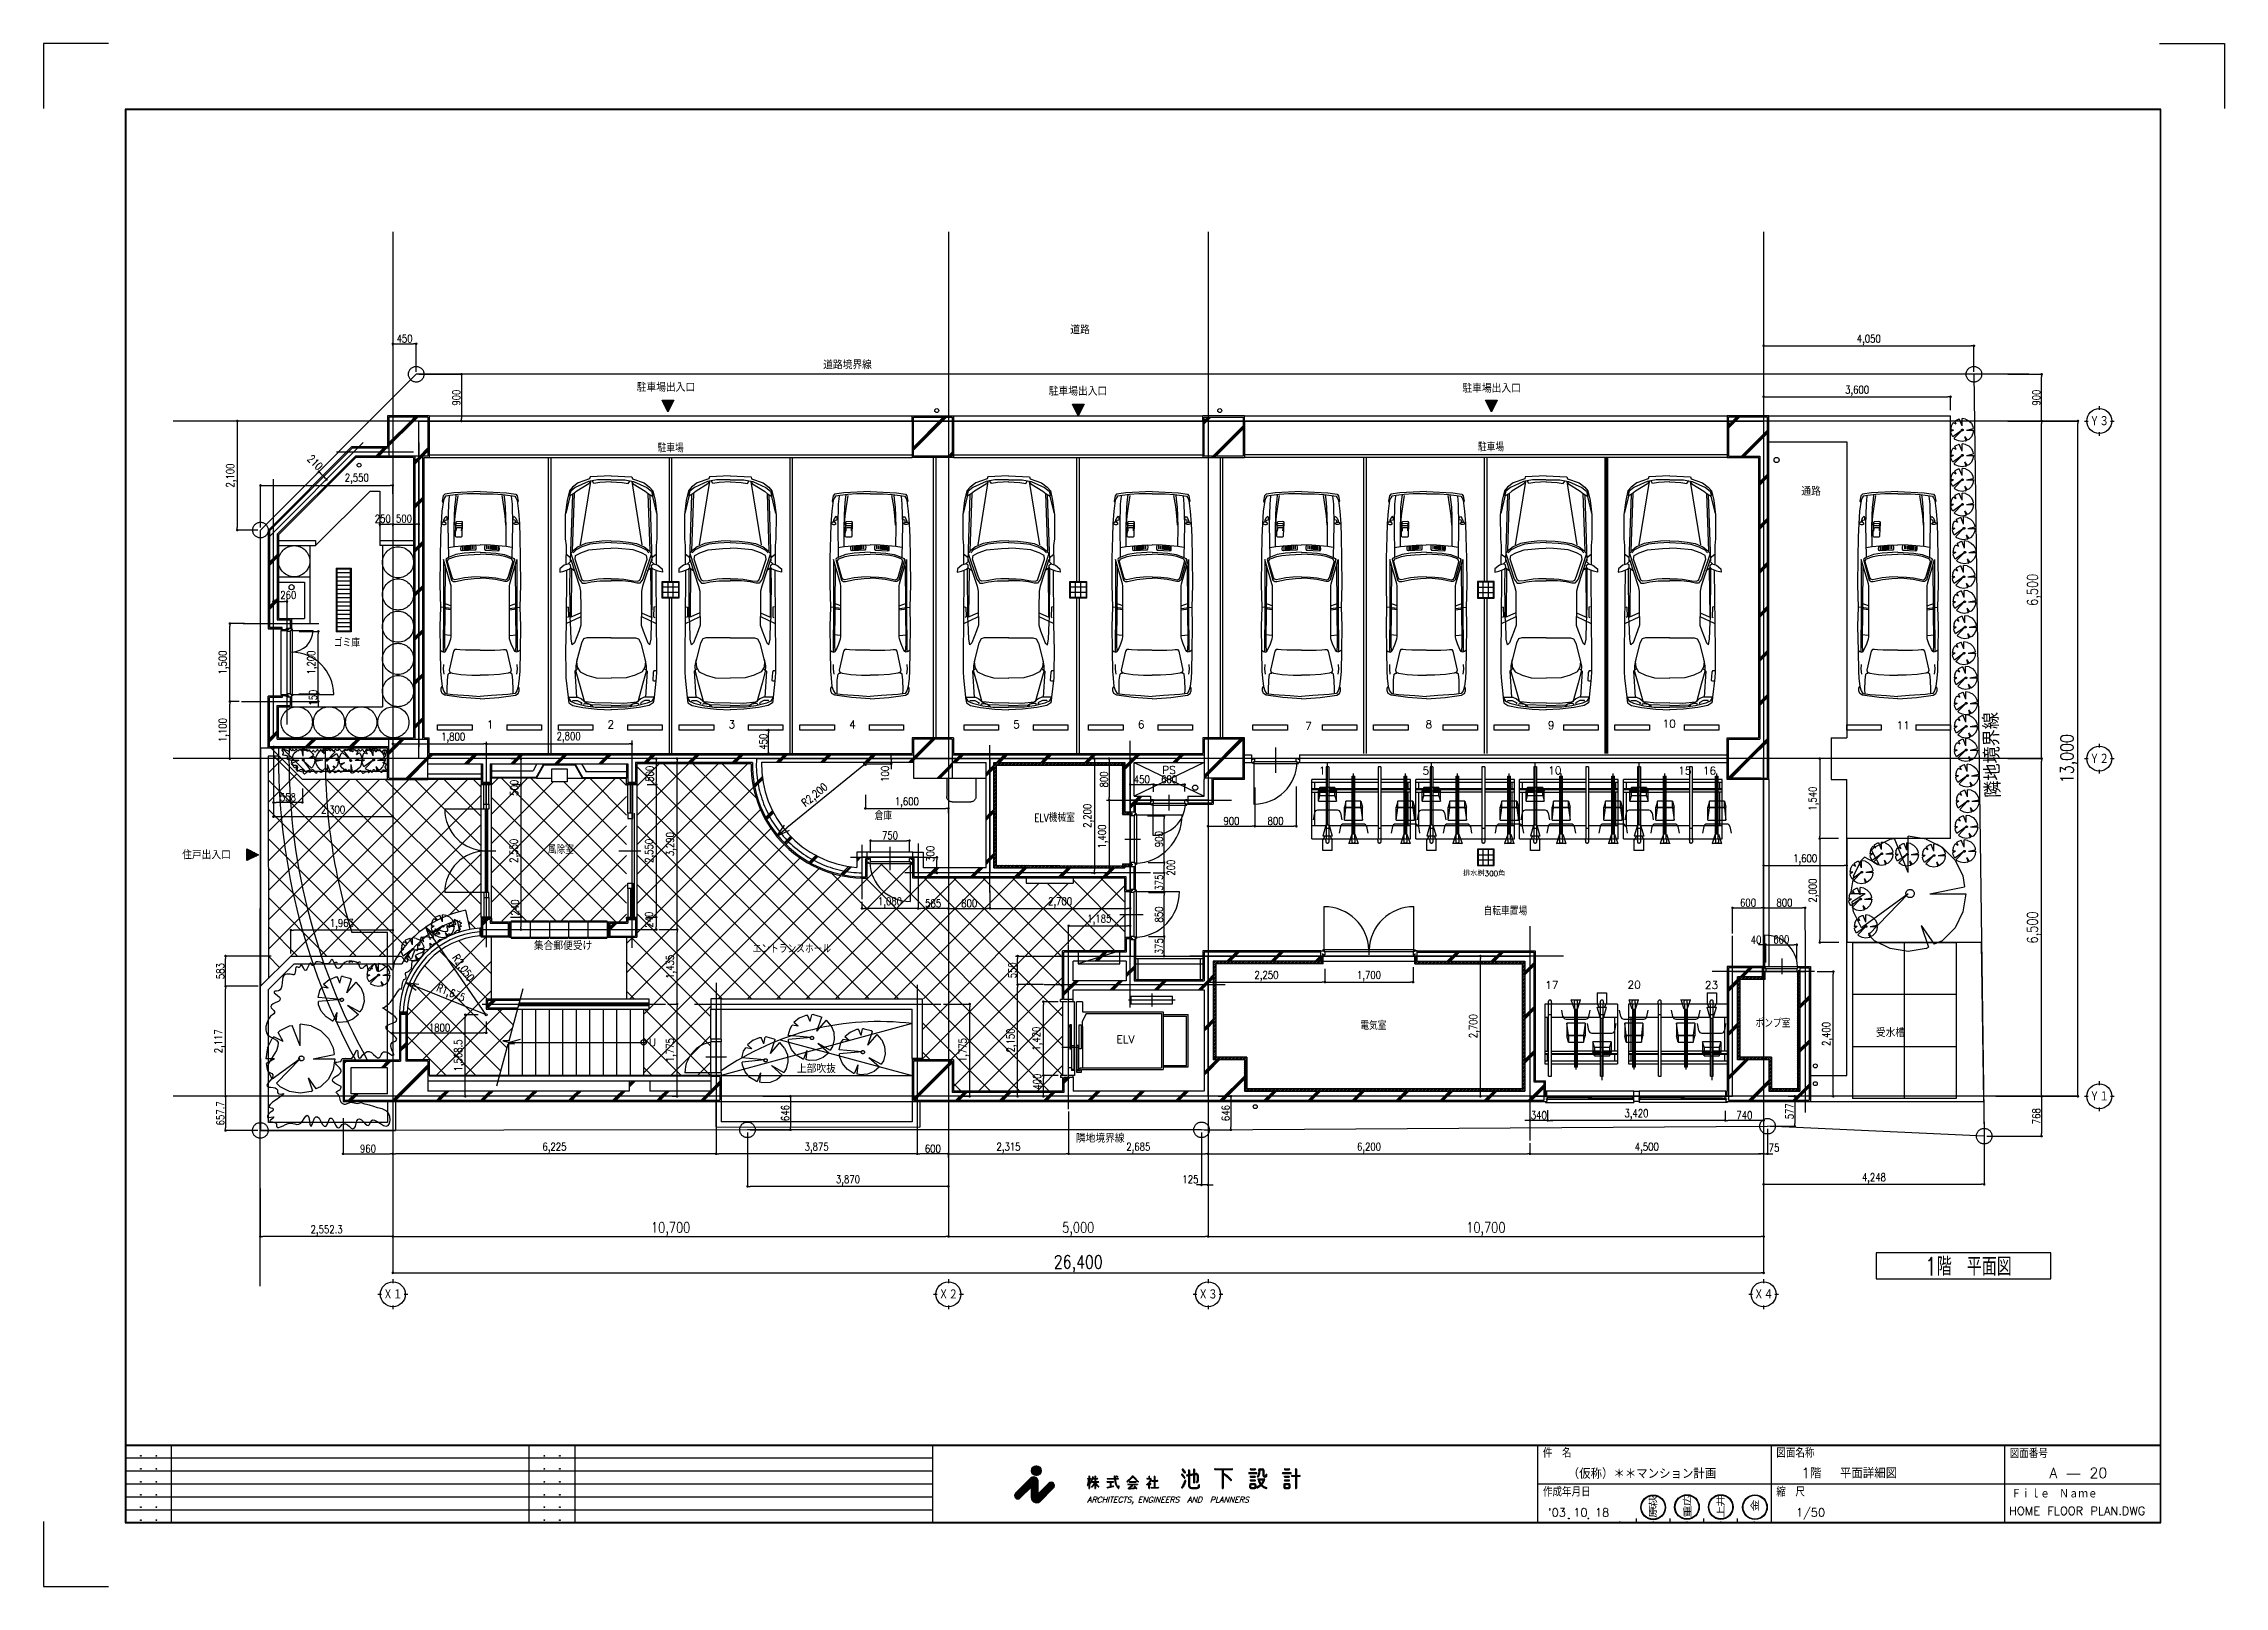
# Paper-space layout '1F detail plan 1_50' of a CAD drawing. Header units: millimetres. Extents: x 17747 to 18587, y 14280 to 14874.
# The model-space entities are those that its viewports show. They can reach past a viewport. Long polylines and large blocks are cut down to what shows.
import ezdxf
from ezdxf.enums import TextEntityAlignment as Align

# ---------------------------------------------------------------- set-up
doc = ezdxf.new("R2010")
doc.units = ezdxf.units.MM
doc.header["$LTSCALE"] = 1000
for name, pattern in [('CENTER', [2, 1.25, -0.25, 0.25, -0.25]), ('DASHED', [0.75, 0.5, -0.25]), ('DASHED2', [0.375, 0.25, -0.125]), ('DIVIDEX2', [2.5, 1, -0.5, 0, -0.5, 0, -0.5])]:
    doc.linetypes.add(name, pattern=pattern)
doc.layers.get('0').update_dxf_attribs({"linetype": 'CONTINUOUS'})
for name, color, linetype in [('1F-A_ELSE-50', 6, 'CONTINUOUS'), ('1F-A_EQP-50', 60, 'CONTINUOUS'), ('1F-A_GARD-50', 3, 'CONTINUOUS'), ('1F-A_SITE-50', 1, 'DIVIDEX2'), ('1F-E-PANL-50', 3, 'CONTINUOUS'), ('1F-E_DIM-50', 3, 'CONTINUOUS'), ('1F-E_GRID-50', 1, 'CENTER'), ('1F-E_TEXT-50', 3, 'CONTINUOUS'), ('1F-F_ELEV-50', 12, 'CONTINUOUS'), ('1F-F_ELV-KYOUTSU', 5, 'CONTINUOUS'), ('1F-F_FINI1-50', 190, 'CONTINUOUS'), ('1F-F_FINI2-50', 1, 'CONTINUOUS'), ('1F-F_FITT1-50', 5, 'CONTINUOUS'), ('1F-F_FITT2-50', 1, 'CONTINUOUS'), ('1F-F_HAT1-50', 9, 'CONTINUOUS'), ('1F-F_HIDE-50', 12, 'CONTINUOUS'), ('1F-F_LAY2-50', 6, 'CONTINUOUS'), ('1F-H-AREA-50', 1, 'CENTER'), ('1F-H_LINE1-50', 140, 'CONTINUOUS'), ('1F-H_LINE2-50', 70, 'CONTINUOUS'), ('1F-R_COLM-50', 7, 'CONTINUOUS'), ('1F-R_EWALL-50', 7, 'CONTINUOUS'), ('1F-R_LINE-50', 6, 'CONTINUOUS'), ('1F-R_STAIR-50', 4, 'CONTINUOUS'), ('1F-U_ALC-50', 8, 'CONTINUOUS'), ('1F-U_LGS-50', 120, 'CONTINUOUS'), ('DT_ID', 13, 'CONTINUOUS'), ('E_SHEET', 180, 'CONTINUOUS'), ('E_TEXT', 3, 'CONTINUOUS'), ('E_TITLE', 200, 'CONTINUOUS'), ('EV-Space_EV-A_EVES-100', 5, 'CONTINUOUS'), ('EV-Space_EV-A_EVES-50', 5, 'CONTINUOUS'), ('EV-Space_EV-F_FINI1-100', 190, 'CONTINUOUS'), ('F_FINI1-50', 190, 'CONTINUOUS'), ('F_FITT1-50', 5, 'CONTINUOUS'), ('F_FITT2-50', 1, 'CONTINUOUS'), ('K-A_GARD', 3, 'CONTINUOUS'), ('Viewports', 7, 'CONTINUOUS')]:
    doc.layers.add(name, color=color, linetype=linetype)
doc.layers.get('Viewports').freeze()
doc.styles.add('DIM', font='romans.shx', dxfattribs={"width": 0.8, "bigfont": 'bigfont.shx'})
doc.styles.add('ITALICT', font='italict')
doc.styles.add('ROOM', font='romans.shx', dxfattribs={"width": 0.8, "bigfont": 'bigfont.shx'})
doc.styles.get("Standard").update_dxf_attribs({"font": 'txt.shx', "bigfont": 'bigfont.shx'})
doc.styles.add('WMF-HG', font='simplex.shx', dxfattribs={"bigfont": '@extfont2.shx'})
doc.dimstyles.new('DIM50_3_3', dxfattribs={"dimscale": 50, "dimtxt": 3, "dimasz": 1, "dimexe": 0, "dimexo": 1, "dimgap": 0.5, "dimtad": 1, "dimdec": 1, "dimdsep": 46, "dimlunit": 6, "dimtxsty": 'DIM', "dimblk1": 'DOT', "dimblk2": 'DOT', "dimsah": 1, "dimcen": 1, "dimclrd": 256, "dimclre": 256, "dimclrt": 256, "dimadec": 0, "dimazin": 0, "dimtfac": 1, "dimtdec": 1, "dimtix": 1, "dimtmove": 2, "dimatfit": 3, "dimldrblk": 'DOT', "dimfxl": 1, "dimtvp": 0.833333, "dimtolj": 1, "dimarcsym": 0})
doc.dimstyles.new('DIM50_4_3', dxfattribs={"dimscale": 50, "dimtxt": 4, "dimasz": 1, "dimexe": 0, "dimexo": 1, "dimgap": 0.5, "dimtad": 1, "dimdec": 1, "dimdsep": 46, "dimlunit": 6, "dimtxsty": 'DIM', "dimblk1": 'DOT', "dimblk2": 'DOT', "dimsah": 1, "dimcen": 1, "dimclrd": 256, "dimclre": 256, "dimclrt": 256, "dimadec": 0, "dimazin": 0, "dimtfac": 1, "dimtdec": 1, "dimtix": 1, "dimtmove": 2, "dimatfit": 3, "dimldrblk": 'DOT', "dimfxl": 1, "dimtvp": 0.833333, "dimtolj": 1, "dimarcsym": 0})
doc.dimstyles.new('DIM50_5_3', dxfattribs={"dimscale": 50, "dimtxt": 5, "dimasz": 1, "dimexe": 0, "dimexo": 1, "dimgap": 0.5, "dimtad": 1, "dimdec": 1, "dimdsep": 46, "dimlunit": 6, "dimtxsty": 'DIM', "dimblk1": 'DOT', "dimblk2": 'DOT', "dimsah": 1, "dimcen": 1, "dimclrd": 256, "dimclre": 256, "dimclrt": 256, "dimadec": 0, "dimazin": 0, "dimtfac": 1, "dimtdec": 1, "dimtix": 1, "dimtmove": 2, "dimatfit": 3, "dimldrblk": 'DOT', "dimfxl": 1, "dimtvp": 0.833333, "dimtolj": 1, "dimarcsym": 0})
pattern_1 = [(45, (-28400.75, -11674.75), (-424.264, 424.264), []), (45, (-28370.75, -11674.75), (-424.264, 424.264), []), (45, (-28340.75, -11674.75), (-424.264, 424.264), [])]
pattern_2 = [(45, (-28007.75, 19489.85), (-424.264, 424.264), []), (45, (-27977.75, 19489.85), (-424.264, 424.264), []), (45, (-27947.75, 19489.85), (-424.264, 424.264), [])]
pattern_3 = [(45, (-28007.75, 19489.847), (-17.67767, 17.67767), [])]
pattern_4 = [(45, (-28400.75, 19761.25), (-424.264, 424.264), []), (45, (-28370.75, 19761.25), (-424.264, 424.264), []), (45, (-28340.75, 19761.25), (-424.264, 424.264), [])]

psp = doc.layouts.new('1F detail plan 1_50')

# ---------------------------------------------------------------- texts
at = {"layer": 'E_TITLE'}
for s, height, p in [('（仮称）＊＊マンション計画', 4, (18333.83, 14321.8)), ('1階  平面詳細図', 4, (18423.72, 14322)), ('A ― 20', 4, (18519.35, 14322.06)), ("'03 10 18", 3.2, (18326.25, 14307.25)), ('1/50', 3.2, (18421.71, 14307.25)), ('HOME FLOOR PLAN.DWG', 3.2, (18503.83, 14307.85))]:
    psp.add_text(s, height=height, dxfattribs=at).set_placement(p)
at = {"layer": 'E_TITLE', "color": 1, "style": 'WMF-HG', "width": 0.75}
for s, p in [('萩', (18364.91, 14311.03)), ('広', (18378.01, 14311.53)), ('井', (18390.91, 14311.32)), ('原', (18364.83, 14306.99)), ('重', (18378.16, 14307.1)), ('上', (18390.98, 14307.05)), ('金', (18404.08, 14309.41))]:
    psp.add_text(s, height=3.36, dxfattribs=at).set_placement(p)

msp = doc.modelspace()

# ---------------------------------------------------------------- blocks, each defined once
blk = doc.blocks.new('*X3')
at = {"color": 0}
for p, q in [((148316, 52535), (148350, 52569)), ((148316, 52537), (148336, 52557)), ((148316, 52540), (148323, 52547)), ((148317, 52534), (148366, 52583)), ((148318, 52532), (148389, 52603)), ((148319, 52531), (148511, 52723)), ((148320, 52530), (148512, 52721)), ((148322, 52529), (148513, 52720)), ((148323, 52529), (148514, 52719)), ((148326, 52529), (148515, 52718)), ((148333, 52534), (148516, 52716)), ((148345, 52447), (148356, 52458)), ((148345, 52449), (148354, 52458)), ((148345, 52452), (148352, 52458)), ((148346, 52544), (148498, 52697)), ((148346, 52446), (148359, 52458)), ((148346, 52455), (148349, 52458)), ((148347, 52445), (148361, 52458)), ((148348, 52444), (148363, 52458)), ((148350, 52443), (148365, 52458)), ((148352, 52443), (148368, 52458)), ((148354, 52442), (148370, 52458)), ((148356, 52442), (148372, 52458)), ((148358, 52442), (148374, 52458)), ((148360, 52556), (148490, 52686)), ((148361, 52442), (148377, 52458)), ((148363, 52442), (148379, 52458)), ((148365, 52442), (148381, 52458)), ((148365, 52324), (148366, 52325)), ((148366, 52320), (148382, 52336)), ((148366, 52322), (148374, 52330)), ((148367, 52442), (148383, 52458)), ((148367, 52317), (148399, 52349)), ((148367, 52319), (148390, 52342)), ((148368, 52315), (148409, 52356)), ((148369, 52312), (148434, 52377)), ((148369, 52313), (148420, 52365)), ((148370, 52442), (148386, 52458)), ((148370, 52310), (148518, 52458)), ((148371, 52309), (148520, 52458)), ((148372, 52442), (148388, 52458)), ((148373, 52309), (148523, 52458)), ((148374, 52442), (148390, 52458)), ((148376, 52570), (148479, 52673)), ((148376, 52442), (148392, 52458)), ((148376, 52309), (148508, 52442)), ((148378, 52309), (148505, 52437)), ((148379, 52442), (148395, 52458)), ((148380, 52309), (148396, 52326)), ((148381, 52442), (148397, 52458)), ((148382, 52309), (148399, 52326)), ((148383, 52442), (148399, 52458)), ((148385, 52442), (148401, 52458)), ((148385, 52309), (148401, 52326)), ((148387, 52310), (148403, 52326)), ((148388, 52442), (148404, 52458)), ((148389, 52310), (148405, 52326)), ((148390, 52442), (148406, 52458)), ((148392, 52528), (148403, 52538)), ((148392, 52530), (148400, 52538)), ((148392, 52532), (148398, 52538)), ((148392, 52442), (148408, 52458)), ((148392, 52310), (148408, 52326)), ((148393, 52526), (148405, 52538)), ((148393, 52536), (148394, 52537)), ((148394, 52525), (148407, 52538)), ((148394, 52442), (148410, 52458)), ((148394, 52310), (148410, 52326)), ((148395, 52524), (148409, 52538)), ((148396, 52523), (148412, 52538)), ((148396, 52310), (148412, 52326)), ((148397, 52442), (148413, 52458)), ((148398, 52590), (148462, 52654)), ((148398, 52523), (148414, 52538)), ((148398, 52310), (148415, 52326)), ((148399, 52442), (148415, 52458)), ((148400, 52522), (148416, 52538)), ((148400, 52329), (148502, 52432)), ((148401, 52442), (148417, 52458)), ((148401, 52310), (148417, 52326)), ((148402, 52522), (148418, 52538)), ((148403, 52442), (148419, 52458)), ((148403, 52310), (148419, 52326)), ((148405, 52522), (148421, 52538)), ((148405, 52310), (148421, 52326)), ((148406, 52442), (148422, 52458)), ((148407, 52522), (148423, 52538)), ((148407, 52310), (148424, 52326)), ((148408, 52442), (148424, 52458)), ((148409, 52522), (148425, 52538)), ((148409, 52336), (148498, 52425)), ((148410, 52442), (148426, 52458)), ((148410, 52310), (148426, 52326)), ((148411, 52522), (148427, 52538)), ((148412, 52442), (148428, 52458)), ((148412, 52310), (148428, 52326)), ((148414, 52522), (148430, 52538)), ((148414, 52442), (148430, 52458)), ((148414, 52310), (148431, 52326)), ((148416, 52522), (148432, 52538)), ((148417, 52442), (148433, 52458)), ((148417, 52310), (148433, 52326)), ((148418, 52522), (148434, 52538)), ((148419, 52442), (148435, 52458)), ((148419, 52344), (148493, 52418)), ((148419, 52310), (148435, 52326)), ((148420, 52522), (148436, 52538)), ((148421, 52442), (148437, 52458)), ((148421, 52310), (148438, 52327)), ((148423, 52522), (148439, 52538)), ((148423, 52442), (148439, 52458)), ((148423, 52310), (148440, 52327)), ((148425, 52522), (148441, 52538)), ((148426, 52442), (148442, 52458)), ((148426, 52310), (148442, 52327)), ((148427, 52522), (148443, 52538)), ((148428, 52442), (148444, 52458)), ((148428, 52310), (148445, 52327)), ((148429, 52522), (148445, 52538)), ((148430, 52442), (148446, 52458)), ((148430, 52352), (148487, 52409)), ((148430, 52310), (148447, 52327)), ((148432, 52522), (148448, 52538)), ((148432, 52442), (148448, 52458)), ((148433, 52310), (148449, 52327)), ((148434, 52522), (148450, 52538)), ((148435, 52442), (148451, 52458)), ((148435, 52310), (148452, 52327)), ((148436, 52522), (148452, 52538)), ((148437, 52442), (148453, 52458)), ((148437, 52311), (148454, 52327)), ((148438, 52522), (148454, 52538)), ((148439, 52442), (148455, 52458)), ((148440, 52311), (148456, 52327)), ((148441, 52522), (148457, 52538)), ((148441, 52442), (148457, 52458)), ((148442, 52311), (148459, 52327)), ((148443, 52522), (148459, 52538)), ((148444, 52442), (148460, 52458)), ((148444, 52364), (148478, 52398)), ((148444, 52311), (148461, 52328)), ((148445, 52522), (148461, 52538)), ((148446, 52442), (148462, 52458)), ((148447, 52522), (148463, 52538)), ((148447, 52311), (148464, 52328)), ((148448, 52442), (148464, 52458)), ((148449, 52664), (148509, 52723)), ((148449, 52311), (148466, 52328)), ((148450, 52522), (148466, 52538)), ((148450, 52442), (148466, 52458)), ((148451, 52311), (148468, 52328)), ((148452, 52522), (148468, 52538)), ((148453, 52442), (148469, 52458)), ((148454, 52522), (148470, 52538)), ((148454, 52311), (148471, 52328)), ((148455, 52442), (148471, 52458)), ((148456, 52522), (148472, 52538)), ((148456, 52311), (148473, 52328)), ((148457, 52442), (148473, 52458)), ((148458, 52311), (148476, 52328)), ((148459, 52522), (148475, 52538)), ((148459, 52442), (148475, 52458)), ((148461, 52522), (148477, 52538)), ((148461, 52311), (148478, 52329)), ((148462, 52442), (148478, 52458)), ((148463, 52522), (148479, 52538)), ((148463, 52312), (148480, 52329)), ((148464, 52442), (148480, 52458)), ((148465, 52522), (148481, 52538)), ((148465, 52408), (148516, 52458)), ((148466, 52683), (148506, 52723)), ((148466, 52442), (148482, 52458)), ((148466, 52312), (148483, 52329)), ((148468, 52522), (148484, 52538)), ((148468, 52442), (148484, 52458)), ((148468, 52312), (148485, 52329)), ((148470, 52522), (148486, 52538)), ((148470, 52312), (148488, 52329)), ((148471, 52442), (148487, 52458)), ((148472, 52522), (148488, 52538)), ((148473, 52442), (148489, 52458)), ((148473, 52312), (148490, 52329)), ((148474, 52522), (148490, 52538)), ((148474, 52419), (148514, 52458)), ((148475, 52442), (148491, 52458)), ((148475, 52312), (148493, 52330)), ((148477, 52696), (148504, 52723)), ((148477, 52522), (148493, 52538)), ((148477, 52442), (148493, 52458)), ((148478, 52313), (148495, 52330)), ((148479, 52522), (148495, 52538)), ((148480, 52442), (148496, 52458)), ((148480, 52313), (148498, 52330)), ((148481, 52522), (148497, 52538)), ((148481, 52428), (148511, 52458)), ((148482, 52442), (148498, 52458)), ((148482, 52313), (148500, 52331)), ((148483, 52522), (148499, 52538)), ((148484, 52442), (148500, 52458)), ((148485, 52706), (148502, 52723)), ((148485, 52435), (148509, 52458)), ((148485, 52313), (148503, 52331)), ((148486, 52522), (148502, 52538)), ((148486, 52442), (148502, 52458)), ((148487, 52313), (148505, 52331)), ((148488, 52522), (148504, 52538)), ((148489, 52442), (148505, 52458)), ((148489, 52441), (148507, 52458)), ((148490, 52522), (148506, 52538)), ((148490, 52313), (148508, 52331)), ((148492, 52716), (148499, 52723)), ((148492, 52522), (148508, 52538)), ((148492, 52314), (148510, 52332)), ((148494, 52522), (148510, 52538)), ((148495, 52314), (148513, 52332)), ((148497, 52522), (148513, 52538)), ((148497, 52314), (148515, 52332)), ((148499, 52522), (148515, 52538)), ((148500, 52314), (148518, 52332)), ((148501, 52522), (148517, 52538)), ((148502, 52315), (148520, 52333)), ((148503, 52522), (148519, 52538)), ((148505, 52704), (148517, 52715)), ((148505, 52315), (148523, 52333)), ((148506, 52703), (148518, 52714)), ((148506, 52522), (148522, 52538)), ((148507, 52701), (148519, 52713)), ((148507, 52315), (148526, 52334)), ((148508, 52700), (148520, 52712)), ((148508, 52522), (148524, 52538)), ((148509, 52699), (148521, 52710)), ((148509, 52442), (148525, 52458)), ((148510, 52698), (148522, 52709)), ((148510, 52522), (148526, 52538)), ((148510, 52315), (148528, 52334)), ((148511, 52696), (148523, 52708)), ((148511, 52442), (148527, 52458)), ((148512, 52695), (148524, 52707)), ((148512, 52522), (148528, 52538)), ((148512, 52316), (148531, 52334)), ((148513, 52694), (148525, 52705)), ((148513, 52442), (148529, 52458)), ((148514, 52693), (148526, 52704)), ((148515, 52691), (148527, 52703)), ((148515, 52522), (148531, 52538)), ((148515, 52316), (148534, 52335)), ((148516, 52690), (148528, 52702)), ((148516, 52442), (148532, 52458)), ((148517, 52689), (148529, 52700)), ((148517, 52522), (148533, 52538)), ((148517, 52316), (148536, 52335)), ((148518, 52688), (148530, 52699)), ((148518, 52442), (148534, 52458)), ((148519, 52687), (148531, 52698)), ((148519, 52522), (148535, 52538)), ((148520, 52685), (148532, 52697)), ((148520, 52442), (148536, 52458)), ((148520, 52317), (148539, 52336)), ((148521, 52684), (148533, 52695)), ((148521, 52522), (148537, 52538)), ((148522, 52683), (148534, 52694)), ((148522, 52442), (148538, 52458)), ((148522, 52317), (148542, 52336)), ((148524, 52682), (148535, 52693)), ((148524, 52522), (148540, 52538)), ((148525, 52681), (148536, 52692)), ((148525, 52442), (148541, 52458)), ((148525, 52317), (148544, 52337)), ((148526, 52679), (148537, 52691)), ((148526, 52522), (148542, 52538)), ((148527, 52678), (148538, 52689)), ((148527, 52442), (148543, 52458)), ((148528, 52677), (148539, 52688)), ((148528, 52522), (148544, 52538)), ((148528, 52318), (148547, 52337)), ((148529, 52676), (148540, 52687)), ((148529, 52442), (148545, 52458)), ((148530, 52675), (148541, 52686)), ((148530, 52522), (148546, 52538)), ((148530, 52318), (148550, 52338)), ((148531, 52673), (148542, 52685)), ((148531, 52442), (148547, 52458)), ((148532, 52672), (148543, 52684)), ((148533, 52671), (148544, 52682)), ((148533, 52522), (148549, 52538)), ((148533, 52442), (148549, 52458)), ((148533, 52319), (148553, 52339)), ((148534, 52670), (148545, 52681)), ((148535, 52669), (148546, 52680)), ((148535, 52522), (148551, 52538)), ((148536, 52667), (148547, 52679)), ((148536, 52442), (148552, 52458)), ((148536, 52319), (148556, 52339)), ((148537, 52666), (148549, 52678)), ((148537, 52522), (148553, 52538)), ((148538, 52665), (148550, 52676)), ((148538, 52442), (148554, 52458)), ((148538, 52319), (148559, 52340)), ((148539, 52664), (148551, 52675)), ((148539, 52522), (148555, 52538)), ((148540, 52663), (148552, 52674)), ((148540, 52442), (148556, 52458)), ((148541, 52661), (148553, 52673)), ((148541, 52320), (148562, 52341)), ((148542, 52660), (148554, 52672)), ((148542, 52522), (148558, 52538)), ((148542, 52442), (148558, 52458)), ((148543, 52659), (148555, 52670)), ((148544, 52522), (148560, 52538)), ((148544, 52320), (148565, 52341)), ((148545, 52658), (148556, 52669)), ((148545, 52442), (148561, 52458)), ((148546, 52657), (148557, 52668)), ((148546, 52522), (148562, 52538)), ((148546, 52321), (148568, 52342)), ((148547, 52656), (148558, 52667)), ((148547, 52442), (148563, 52458)), ((148548, 52654), (148559, 52666)), ((148548, 52522), (148564, 52538)), ((148549, 52653), (148560, 52665)), ((148549, 52442), (148565, 52458)), ((148549, 52321), (148571, 52343)), ((148550, 52652), (148561, 52663)), ((148551, 52651), (148562, 52662)), ((148551, 52522), (148567, 52538)), ((148551, 52442), (148567, 52458)), ((148552, 52650), (148563, 52661)), ((148552, 52322), (148575, 52344)), ((148553, 52649), (148565, 52660)), ((148553, 52522), (148569, 52538)), ((148554, 52647), (148566, 52659)), ((148554, 52442), (148570, 52458)), ((148555, 52646), (148567, 52658)), ((148555, 52522), (148571, 52538)), ((148555, 52323), (148578, 52346)), ((148556, 52442), (148572, 52458)), ((148557, 52645), (148568, 52656)), ((148557, 52522), (148573, 52538)), ((148557, 52383), (148564, 52390)), ((148557, 52381), (148567, 52390)), ((148558, 52644), (148569, 52655)), ((148558, 52442), (148574, 52458)), ((148558, 52379), (148568, 52390)), ((148558, 52323), (148581, 52347)), ((148559, 52643), (148570, 52654)), ((148559, 52378), (148570, 52389)), ((148560, 52642), (148571, 52653)), ((148560, 52522), (148576, 52538)), ((148560, 52442), (148576, 52458)), ((148560, 52377), (148571, 52388)), ((148561, 52641), (148572, 52652)), ((148561, 52375), (148572, 52387)), ((148561, 52324), (148597, 52360)), ((148562, 52639), (148573, 52651)), ((148562, 52522), (148578, 52538)), ((148562, 52374), (148573, 52386)), ((148563, 52638), (148574, 52650)), ((148563, 52442), (148579, 52458)), ((148563, 52373), (148574, 52384)), ((148564, 52637), (148575, 52648)), ((148564, 52522), (148580, 52538)), ((148564, 52372), (148575, 52383)), ((148564, 52325), (148598, 52358)), ((148565, 52636), (148577, 52647)), ((148565, 52442), (148581, 52458)), ((148565, 52370), (148576, 52382)), ((148566, 52635), (148578, 52646)), ((148566, 52522), (148582, 52538)), ((148566, 52369), (148577, 52381)), ((148567, 52634), (148579, 52645)), ((148567, 52442), (148583, 52458)), ((148567, 52368), (148578, 52379)), ((148567, 52325), (148599, 52357)), ((148568, 52367), (148579, 52378)), ((148569, 52632), (148580, 52644)), ((148569, 52522), (148585, 52538)), ((148569, 52442), (148585, 52458)), ((148569, 52366), (148580, 52377)), ((148570, 52631), (148581, 52643)), ((148570, 52365), (148581, 52376)), ((148570, 52326), (148600, 52356)), ((148571, 52630), (148582, 52642)), ((148571, 52522), (148587, 52538)), ((148571, 52363), (148582, 52375)), ((148572, 52629), (148583, 52640)), ((148572, 52442), (148588, 52458)), ((148572, 52362), (148583, 52374)), ((148573, 52628), (148584, 52639)), ((148573, 52522), (148589, 52538)), ((148573, 52361), (148585, 52372)), ((148573, 52327), (148601, 52355)), ((148574, 52627), (148585, 52638)), ((148574, 52442), (148590, 52458)), ((148574, 52360), (148586, 52371)), ((148575, 52626), (148587, 52637)), ((148575, 52522), (148591, 52538)), ((148575, 52359), (148587, 52370)), ((148576, 52625), (148588, 52636)), ((148576, 52442), (148592, 52458)), ((148576, 52357), (148588, 52369)), ((148576, 52328), (148602, 52354)), ((148577, 52623), (148589, 52635)), ((148578, 52522), (148594, 52538)), ((148578, 52442), (148594, 52458)), ((148578, 52356), (148589, 52368)), ((148579, 52622), (148590, 52634)), ((148579, 52355), (148590, 52366)), ((148580, 52621), (148591, 52633)), ((148580, 52522), (148596, 52538)), ((148580, 52354), (148591, 52365)), ((148580, 52329), (148603, 52353)), ((148581, 52620), (148592, 52631)), ((148581, 52442), (148597, 52458)), ((148581, 52353), (148592, 52364)), ((148582, 52619), (148593, 52630)), ((148582, 52522), (148598, 52538)), ((148582, 52352), (148593, 52363)), ((148583, 52618), (148594, 52629)), ((148583, 52442), (148599, 52458)), ((148583, 52351), (148594, 52362)), ((148583, 52330), (148605, 52352)), ((148584, 52617), (148596, 52628)), ((148584, 52522), (148600, 52538)), ((148584, 52349), (148595, 52361)), ((148585, 52616), (148597, 52627)), ((148585, 52442), (148601, 52458)), ((148586, 52614), (148598, 52626)), ((148586, 52331), (148606, 52351)), ((148587, 52522), (148603, 52538)), ((148587, 52442), (148603, 52458)), ((148588, 52613), (148599, 52625)), ((148589, 52612), (148600, 52624)), ((148589, 52522), (148605, 52538)), ((148590, 52611), (148601, 52622)), ((148590, 52442), (148606, 52458)), ((148590, 52333), (148607, 52350)), ((148591, 52610), (148602, 52621)), ((148591, 52522), (148607, 52538)), ((148592, 52609), (148603, 52620)), ((148592, 52442), (148608, 52458)), ((148593, 52608), (148605, 52619)), ((148593, 52522), (148609, 52538)), ((148594, 52607), (148606, 52618)), ((148594, 52442), (148610, 52458)), ((148594, 52335), (148608, 52349)), ((148595, 52606), (148607, 52617)), ((148596, 52522), (148611, 52538)), ((148596, 52442), (148612, 52458)), ((148597, 52604), (148608, 52616)), ((148598, 52603), (148609, 52615)), ((148598, 52522), (148613, 52537)), ((148598, 52336), (148609, 52348)), ((148599, 52602), (148610, 52614)), ((148599, 52442), (148615, 52458)), ((148599, 52335), (148610, 52346)), ((148600, 52601), (148611, 52612)), ((148600, 52522), (148614, 52536)), ((148600, 52334), (148612, 52345)), ((148601, 52600), (148613, 52611)), ((148601, 52442), (148617, 52458)), ((148601, 52333), (148613, 52344)), ((148602, 52599), (148614, 52610)), ((148602, 52522), (148615, 52535)), ((148603, 52442), (148619, 52458)), ((148603, 52332), (148614, 52343)), ((148604, 52598), (148615, 52609)), ((148604, 52331), (148615, 52342)), ((148605, 52597), (148616, 52608)), ((148605, 52522), (148616, 52534)), ((148605, 52442), (148621, 52458)), ((148605, 52330), (148616, 52341)), ((148606, 52596), (148617, 52607)), ((148606, 52329), (148618, 52340)), ((148607, 52595), (148618, 52606)), ((148607, 52522), (148616, 52532)), ((148607, 52328), (148619, 52339)), ((148608, 52593), (148619, 52605)), ((148608, 52442), (148624, 52458)), ((148609, 52592), (148621, 52604)), ((148609, 52522), (148616, 52529)), ((148609, 52327), (148620, 52338)), ((148610, 52591), (148622, 52603)), ((148610, 52442), (148626, 52458)), ((148610, 52326), (148621, 52337)), ((148611, 52325), (148623, 52336)), ((148612, 52590), (148623, 52601)), ((148612, 52523), (148615, 52526)), ((148612, 52442), (148628, 52458)), ((148612, 52324), (148624, 52335)), ((148613, 52589), (148624, 52600)), ((148614, 52588), (148625, 52599)), ((148614, 52442), (148630, 52458)), ((148614, 52323), (148625, 52334)), ((148615, 52587), (148626, 52598)), ((148615, 52322), (148626, 52333)), ((148616, 52586), (148627, 52597)), ((148616, 52321), (148628, 52332)), ((148617, 52585), (148629, 52596)), ((148617, 52442), (148633, 52458)), ((148617, 52320), (148629, 52331)), ((148618, 52584), (148630, 52595)), ((148619, 52442), (148635, 52458)), ((148619, 52319), (148630, 52330)), ((148620, 52583), (148631, 52594)), ((148620, 52318), (148632, 52330)), ((148621, 52581), (148632, 52593)), ((148621, 52442), (148637, 52458)), ((148621, 52317), (148633, 52329)), ((148622, 52580), (148633, 52592)), ((148623, 52579), (148634, 52591)), ((148623, 52442), (148639, 52458)), ((148623, 52316), (148634, 52328)), ((148624, 52578), (148636, 52590)), ((148624, 52315), (148636, 52327)), ((148625, 52314), (148637, 52326)), ((148626, 52577), (148637, 52589)), ((148626, 52442), (148642, 52458)), ((148627, 52576), (148638, 52587)), ((148627, 52313), (148638, 52325)), ((148628, 52575), (148639, 52586)), ((148628, 52442), (148644, 52458)), ((148628, 52313), (148639, 52323)), ((148629, 52574), (148640, 52585)), ((148630, 52573), (148642, 52584)), ((148630, 52442), (148646, 52458)), ((148631, 52572), (148643, 52583)), ((148632, 52442), (148648, 52458)), ((148633, 52571), (148644, 52582)), ((148634, 52570), (148645, 52581)), ((148635, 52569), (148646, 52580)), ((148635, 52442), (148651, 52458)), ((148636, 52567), (148647, 52579)), ((148637, 52566), (148649, 52578)), ((148637, 52442), (148653, 52458)), ((148638, 52565), (148650, 52577)), ((148639, 52442), (148655, 52458)), ((148640, 52564), (148651, 52576)), ((148641, 52563), (148652, 52575)), ((148641, 52442), (148657, 52458)), ((148642, 52562), (148653, 52574)), ((148643, 52561), (148654, 52572)), ((148643, 52442), (148658, 52457)), ((148644, 52560), (148656, 52571)), ((148645, 52559), (148657, 52570)), ((148646, 52442), (148660, 52456)), ((148647, 52558), (148658, 52569)), ((148648, 52557), (148659, 52568)), ((148648, 52442), (148661, 52455)), ((148649, 52556), (148660, 52567)), ((148650, 52555), (148662, 52566)), ((148650, 52442), (148661, 52453)), ((148651, 52554), (148663, 52565)), ((148652, 52442), (148661, 52452)), ((148653, 52553), (148664, 52564)), ((148654, 52552), (148665, 52563)), ((148655, 52551), (148666, 52562)), ((148655, 52442), (148661, 52449)), ((148656, 52549), (148668, 52561)), ((148657, 52548), (148669, 52560)), ((148658, 52443), (148661, 52446)), ((148659, 52547), (148670, 52559)), ((148660, 52546), (148671, 52558)), ((148661, 52545), (148672, 52557)), ((148662, 52544), (148673, 52556)), ((148663, 52543), (148675, 52555)), ((148665, 52542), (148676, 52553)), ((148666, 52541), (148677, 52552)), ((148667, 52540), (148678, 52551)), ((148668, 52539), (148680, 52550)), ((148669, 52538), (148681, 52549)), ((148671, 52537), (148682, 52548)), ((148672, 52536), (148683, 52547)), ((148673, 52535), (148684, 52546)), ((148674, 52534), (148686, 52545)), ((148675, 52533), (148687, 52544)), ((148677, 52532), (148688, 52543)), ((148678, 52531), (148689, 52542)), ((148679, 52530), (148690, 52541)), ((148681, 52529), (148691, 52539)), ((148683, 52529), (148691, 52537)), ((148686, 52530), (148689, 52533)), ((148630, 52312), (148639, 52322)), ((148632, 52312), (148639, 52319)), ((148636, 52314), (148637, 52314))]:
    blk.add_line(p, q, dxfattribs=at)
blk = doc.blocks.new('*X1')
at = {"color": 0}
for p, q in [((96.3, 125.5), (111.5, 140.7)), ((96.4, 127.8), (109.2, 140.6)), ((96.5, 123.5), (113.5, 140.5)), ((97, 121.7), (115.3, 140)), ((97.1, 130.7), (106.3, 140)), ((97.6, 120.1), (117, 139.4)), ((98.4, 118.6), (118.4, 138.6)), ((99.3, 117.2), (119.8, 137.7)), ((100.3, 116), (121, 136.7)), ((101.5, 114.9), (122.1, 135.5)), ((102.7, 114), (123, 134.3)), ((104.2, 113.1), (123.9, 132.9)), ((105.7, 112.4), (124.6, 131.3)), ((107.4, 111.9), (125.1, 129.6)), ((109.3, 111.6), (125.5, 127.7)), ((111.5, 111.5), (125.5, 125.5)), ((114.1, 111.8), (125.2, 123)), ((117.5, 113.1), (124, 119.5))]:
    blk.add_line(p, q, dxfattribs=at)
blk = doc.blocks.new('*X2')
at = {"color": 0}
for p, q in [((45.3, 52), (100.8, 107.6)), ((45.4, 49.9), (103.2, 107.7)), ((45.8, 48.1), (105.2, 107.4)), ((46, 55), (97.8, 106.7)), ((46.5, 46.5), (106.9, 106.9)), ((47.4, 45.1), (108.5, 106.3)), ((48.5, 44), (109.9, 105.4)), ((49.7, 43), (111.2, 104.5)), ((51.2, 42.2), (112.3, 103.4)), ((52.8, 41.6), (113.3, 102.1)), ((54.8, 41.3), (114.2, 100.7)), ((57.2, 41.5), (114.9, 99.2)), ((61.1, 43.2), (115.4, 97.4)), ((95.3, 75.1), (115.7, 95.5)), ((95.3, 72.8), (115.6, 93.2)), ((95.3, 70.6), (115.3, 90.6)), ((95.3, 68.3), (115.3, 88.3)), ((95.3, 66.1), (115.3, 86.1)), ((95.3, 63.9), (115.3, 83.9)), ((95.3, 61.6), (115.3, 81.6)), ((95.3, 59.4), (115.3, 79.4)), ((95.3, 57.1), (115.3, 77.1)), ((95.3, 54.9), (115.3, 74.9)), ((95.3, 52.6), (115.3, 72.6)), ((95.3, 50.4), (115.3, 70.4)), ((95.3, 48.1), (115.3, 68.1)), ((95.3, 45.9), (115.3, 65.9)), ((98, 37.4), (150.9, 90.3)), ((98.9, 36.1), (154.1, 91.2)), ((100, 34.9), (156.3, 91.2)), ((101.2, 33.8), (158.2, 90.8)), ((102.4, 32.8), (159.8, 90.2)), ((103.8, 32), (161.2, 89.4)), ((105.3, 31.3), (162.4, 88.3)), ((107, 30.7), (163.4, 87.1)), ((108.8, 30.2), (164.3, 85.7)), ((110.8, 30), (164.9, 84.1)), ((113.1, 30), (165.2, 82.2)), ((115.8, 30.5), (165.2, 79.9)), ((119.5, 31.9), (164.1, 76.5)), ((95.5, 43.8), (115.3, 63.6)), ((95.9, 42), (115.3, 61.4)), ((96.4, 40.3), (115.3, 59.2)), ((97.2, 38.8), (115.3, 56.9))]:
    blk.add_line(p, q, dxfattribs=at)
blk = doc.blocks.new('*X5')
at = {"color": 0}
for p, q in [((147139, 49993), (147205, 50058)), ((147139, 49991), (147202, 50054)), ((147140, 50264), (147153, 50277)), ((147140, 50265), (147152, 50277)), ((147140, 50267), (147149, 50277)), ((147140, 50270), (147146, 50276)), ((147140, 49989), (147200, 50049)), ((147140, 49987), (147198, 50045)), ((147141, 50262), (147155, 50276)), ((147141, 49986), (147196, 50041)), ((147142, 50261), (147156, 50275)), ((147142, 49985), (147193, 50035)), ((147143, 50260), (147157, 50274)), ((147143, 49999), (147207, 50063)), ((147143, 49984), (147190, 50030)), ((147144, 50258), (147158, 50273)), ((147145, 50257), (147159, 50271)), ((147145, 49983), (147186, 50025)), ((147146, 50256), (147160, 50270)), ((147146, 49982), (147183, 50019)), ((147147, 50255), (147161, 50269)), ((147148, 50253), (147162, 50268)), ((147148, 49981), (147178, 50012)), ((147149, 50252), (147163, 50266)), ((147150, 50251), (147164, 50265)), ((147150, 49981), (147173, 50005)), ((147151, 50250), (147165, 50264)), ((147152, 50249), (147166, 50263)), ((147152, 49981), (147165, 49994)), ((147153, 50247), (147167, 50262)), ((147154, 50246), (147169, 50260)), ((147154, 50012), (147208, 50066)), ((147155, 50245), (147170, 50259)), ((147156, 50372), (147169, 50385)), ((147156, 50374), (147168, 50385)), ((147156, 50376), (147165, 50385)), ((147156, 50244), (147171, 50258)), ((147157, 50370), (147171, 50384)), ((147157, 50379), (147162, 50384)), ((147157, 50242), (147172, 50257)), ((147158, 50369), (147172, 50383)), ((147158, 50241), (147173, 50255)), ((147159, 50368), (147173, 50382)), ((147159, 50240), (147174, 50254)), ((147160, 50366), (147174, 50381)), ((147160, 50239), (147175, 50253)), ((147160, 50020), (147210, 50070)), ((147161, 50365), (147175, 50379)), ((147161, 50238), (147176, 50252)), ((147162, 50364), (147176, 50378)), ((147163, 50363), (147177, 50377)), ((147163, 50236), (147177, 50251)), ((147164, 50361), (147178, 50376)), ((147164, 50235), (147178, 50249)), ((147164, 50027), (147211, 50074)), ((147165, 50360), (147179, 50374)), ((147165, 50234), (147179, 50248)), ((147166, 50359), (147180, 50373)), ((147166, 50233), (147180, 50247)), ((147167, 50357), (147181, 50372)), ((147167, 50231), (147181, 50246)), ((147168, 50356), (147182, 50370)), ((147168, 50230), (147182, 50244)), ((147169, 50355), (147183, 50369)), ((147169, 50229), (147183, 50243)), ((147169, 50034), (147213, 50078)), ((147170, 50354), (147184, 50368)), ((147170, 50228), (147184, 50242)), ((147171, 50352), (147185, 50367)), ((147171, 50227), (147185, 50241)), ((147172, 50351), (147186, 50365)), ((147172, 50225), (147186, 50240)), ((147172, 50039), (147214, 50082)), ((147173, 50350), (147187, 50364)), ((147173, 50224), (147187, 50238)), ((147174, 50349), (147188, 50363)), ((147174, 50223), (147188, 50237)), ((147175, 50347), (147189, 50362)), ((147175, 50222), (147189, 50236)), ((147175, 50044), (147216, 50086)), ((147176, 50346), (147190, 50360)), ((147176, 50220), (147190, 50235)), ((147177, 50345), (147191, 50359)), ((147177, 50219), (147191, 50233)), ((147178, 50343), (147192, 50358)), ((147178, 50342), (147193, 50356)), ((147178, 50218), (147192, 50232)), ((147178, 50050), (147217, 50089)), ((147179, 50341), (147194, 50355)), ((147179, 50217), (147193, 50231)), ((147180, 50340), (147195, 50354)), ((147180, 50216), (147194, 50230)), ((147180, 50054), (147218, 50092)), ((147181, 50338), (147196, 50353)), ((147181, 50214), (147195, 50229)), ((147182, 50337), (147197, 50351)), ((147182, 50213), (147196, 50227)), ((147182, 50059), (147219, 50096)), ((147183, 50336), (147198, 50350)), ((147183, 50212), (147197, 50226)), ((147184, 50334), (147199, 50349)), ((147184, 50211), (147198, 50225)), ((147185, 50333), (147200, 50347)), ((147185, 50209), (147199, 50224)), ((147185, 50063), (147221, 50099)), ((147186, 50332), (147201, 50346)), ((147186, 50208), (147200, 50222)), ((147187, 50331), (147201, 50345)), ((147187, 50207), (147201, 50221)), ((147187, 50068), (147222, 50102)), ((147188, 50329), (147202, 50344)), ((147188, 50206), (147202, 50220)), ((147189, 50328), (147203, 50342)), ((147189, 50205), (147203, 50219)), ((147189, 50072), (147223, 50106)), ((147190, 50327), (147204, 50341)), ((147190, 50203), (147204, 50218)), ((147190, 50076), (147224, 50109)), ((147191, 50326), (147205, 50340)), ((147191, 50202), (147205, 50216)), ((147192, 50324), (147206, 50339)), ((147192, 50201), (147206, 50215)), ((147192, 50079), (147225, 50113)), ((147193, 50323), (147207, 50337)), ((147193, 50200), (147207, 50214)), ((147193, 50083), (147226, 50116)), ((147194, 50322), (147208, 50336)), ((147194, 50198), (147208, 50213)), ((147195, 50320), (147209, 50335)), ((147195, 50197), (147209, 50211)), ((147195, 50087), (147227, 50119)), ((147196, 50319), (147210, 50333)), ((147196, 50196), (147210, 50210)), ((147197, 50318), (147211, 50332)), ((147197, 50091), (147227, 50122)), ((147198, 50317), (147212, 50331)), ((147198, 50195), (147212, 50209)), ((147198, 50094), (147228, 50125)), ((147199, 50315), (147213, 50330)), ((147199, 50194), (147212, 50208)), ((147199, 50098), (147229, 50128)), ((147200, 50314), (147214, 50328)), ((147200, 50101), (147230, 50131)), ((147201, 50313), (147215, 50327)), ((147201, 50194), (147213, 50206)), ((147201, 50104), (147230, 50134)), ((147202, 50311), (147216, 50326)), ((147202, 50108), (147230, 50136)), ((147203, 50310), (147217, 50324)), ((147203, 50193), (147213, 50204)), ((147203, 50111), (147230, 50138)), ((147204, 50309), (147218, 50323)), ((147205, 50308), (147219, 50322)), ((147205, 50194), (147213, 50202)), ((147205, 50115), (147229, 50139)), ((147206, 50306), (147220, 50321)), ((147206, 50118), (147228, 50141)), ((147207, 50305), (147221, 50319)), ((147207, 50124), (147226, 50143)), ((147207, 50121), (147227, 50142)), ((147208, 50304), (147222, 50318)), ((147208, 50127), (147224, 50143)), ((147209, 50303), (147223, 50317)), ((147209, 50130), (147223, 50144)), ((147210, 50133), (147221, 50144)), ((147210, 50136), (147219, 50144)), ((147211, 50302), (147223, 50315)), ((147211, 50139), (147216, 50144)), ((147213, 50302), (147224, 50313)), ((147215, 50302), (147224, 50311)), ((147219, 50304), (147223, 50308)), ((147248, 50250), (147261, 50263)), ((147248, 50252), (147258, 50262)), ((147248, 50254), (147255, 50262)), ((147249, 50247), (147266, 50263)), ((147249, 50248), (147263, 50263)), ((147250, 50245), (147268, 50264)), ((147250, 50259), (147251, 50260)), ((147251, 50244), (147271, 50264)), ((147252, 50243), (147274, 50264)), ((147254, 50243), (147276, 50265)), ((147256, 50242), (147279, 50265)), ((147258, 50242), (147282, 50266)), ((147261, 50242), (147284, 50266)), ((147263, 50243), (147287, 50266)), ((147266, 50243), (147289, 50267)), ((147268, 50243), (147311, 50286)), ((147271, 50244), (147311, 50284)), ((147274, 50244), (147311, 50282)), ((147276, 50245), (147311, 50279)), ((147279, 50245), (147311, 50277)), ((147282, 50245), (147311, 50275)), ((147284, 50246), (147311, 50273)), ((147287, 50246), (147311, 50270)), ((147289, 50247), (147313, 50270)), ((147291, 50351), (147306, 50367)), ((147291, 50354), (147305, 50367)), ((147291, 50356), (147303, 50367)), ((147291, 50358), (147300, 50367)), ((147291, 50361), (147298, 50367)), ((147291, 50349), (147308, 50366)), ((147291, 50347), (147309, 50365)), ((147291, 50345), (147310, 50363)), ((147291, 50342), (147310, 50362)), ((147291, 50340), (147311, 50360)), ((147291, 50338), (147311, 50358)), ((147291, 50336), (147311, 50356)), ((147291, 50333), (147311, 50354)), ((147291, 50331), (147311, 50351)), ((147291, 50329), (147311, 50349)), ((147291, 50327), (147311, 50347)), ((147291, 50325), (147311, 50345)), ((147291, 50322), (147311, 50342)), ((147291, 50320), (147311, 50340)), ((147291, 50318), (147311, 50338)), ((147291, 50316), (147311, 50336)), ((147291, 50313), (147311, 50333)), ((147291, 50311), (147311, 50331)), ((147291, 50309), (147311, 50329)), ((147291, 50307), (147311, 50327)), ((147291, 50304), (147311, 50324)), ((147291, 50302), (147311, 50322)), ((147291, 50300), (147311, 50320)), ((147291, 50298), (147311, 50318)), ((147291, 50295), (147311, 50315)), ((147291, 50293), (147311, 50313)), ((147291, 50291), (147311, 50311)), ((147291, 50289), (147311, 50309)), ((147291, 50286), (147311, 50306)), ((147291, 50284), (147311, 50304)), ((147291, 50282), (147311, 50302)), ((147291, 50280), (147311, 50300)), ((147291, 50277), (147311, 50297)), ((147291, 50275), (147311, 50295)), ((147291, 50273), (147311, 50293)), ((147291, 50271), (147311, 50291)), ((147291, 50268), (147311, 50288)), ((147291, 50230), (147334, 50273)), ((147291, 50232), (147331, 50273)), ((147291, 50235), (147329, 50272)), ((147291, 50237), (147326, 50272)), ((147291, 50239), (147324, 50272)), ((147291, 50241), (147321, 50271)), ((147291, 50244), (147318, 50271)), ((147291, 50246), (147316, 50271)), ((147291, 50228), (147311, 50248)), ((147291, 50226), (147311, 50246)), ((147291, 50223), (147311, 50243)), ((147291, 50221), (147311, 50241)), ((147291, 50219), (147311, 50239)), ((147291, 50217), (147311, 50237)), ((147291, 50215), (147311, 50235)), ((147291, 50212), (147311, 50232)), ((147291, 50210), (147311, 50230)), ((147291, 50208), (147311, 50228)), ((147291, 50206), (147311, 50226)), ((147291, 50203), (147311, 50223)), ((147291, 50201), (147311, 50221)), ((147291, 50199), (147311, 50219)), ((147291, 50197), (147311, 50217)), ((147291, 50194), (147311, 50214)), ((147291, 50192), (147311, 50212)), ((147291, 50190), (147311, 50210)), ((147291, 50188), (147311, 50208)), ((147291, 50185), (147311, 50205)), ((147291, 50183), (147311, 50203)), ((147291, 50181), (147311, 50201)), ((147291, 50179), (147311, 50199)), ((147291, 50176), (147311, 50196)), ((147291, 50174), (147311, 50194)), ((147291, 50172), (147311, 50192)), ((147291, 50170), (147311, 50190)), ((147291, 50167), (147311, 50187)), ((147291, 50165), (147311, 50185)), ((147291, 50163), (147311, 50183)), ((147291, 50161), (147311, 50181)), ((147291, 50158), (147311, 50178)), ((147291, 50156), (147311, 50176)), ((147291, 50154), (147311, 50174)), ((147291, 50152), (147311, 50172)), ((147291, 50149), (147311, 50169)), ((147291, 50147), (147311, 50167)), ((147291, 50145), (147311, 50165)), ((147291, 50143), (147311, 50163)), ((147291, 50140), (147311, 50160)), ((147291, 50138), (147311, 50158)), ((147291, 50136), (147311, 50156)), ((147291, 50134), (147311, 50154)), ((147291, 50131), (147311, 50151)), ((147291, 50129), (147311, 50149)), ((147291, 50127), (147311, 50147)), ((147291, 50125), (147311, 50145)), ((147291, 50122), (147311, 50142)), ((147291, 50120), (147311, 50140)), ((147291, 50118), (147311, 50138)), ((147291, 50116), (147311, 50136)), ((147291, 50113), (147311, 50133)), ((147291, 50111), (147311, 50131)), ((147291, 50109), (147311, 50129)), ((147291, 50107), (147311, 50127)), ((147291, 50105), (147311, 50125)), ((147291, 50102), (147311, 50122)), ((147291, 50100), (147311, 50120)), ((147291, 50098), (147311, 50118)), ((147291, 50096), (147311, 50116)), ((147291, 50093), (147311, 50113)), ((147291, 50091), (147311, 50111)), ((147291, 50089), (147311, 50109)), ((147291, 50087), (147311, 50107)), ((147291, 50084), (147311, 50104)), ((147291, 50082), (147311, 50102)), ((147291, 50080), (147311, 50100)), ((147291, 50078), (147311, 50098)), ((147291, 50075), (147311, 50095)), ((147291, 50073), (147311, 50093)), ((147291, 50071), (147311, 50091)), ((147291, 50069), (147311, 50089)), ((147291, 50066), (147311, 50086)), ((147291, 50064), (147311, 50084)), ((147291, 50062), (147311, 50082)), ((147291, 50060), (147311, 50080)), ((147291, 50057), (147311, 50077)), ((147291, 50055), (147311, 50075)), ((147291, 50053), (147311, 50073)), ((147291, 50051), (147311, 50071)), ((147291, 50048), (147311, 50068)), ((147291, 50046), (147311, 50066)), ((147291, 50044), (147311, 50064)), ((147291, 50042), (147311, 50062)), ((147291, 50039), (147311, 50059)), ((147291, 50037), (147311, 50057)), ((147291, 50035), (147311, 50055)), ((147291, 50033), (147311, 50053)), ((147291, 50030), (147311, 50050)), ((147291, 50028), (147311, 50048)), ((147291, 50026), (147311, 50046)), ((147292, 50024), (147311, 50044)), ((147292, 50022), (147311, 50041)), ((147292, 50020), (147311, 50039)), ((147293, 50019), (147311, 50037)), ((147293, 50017), (147311, 50035)), ((147294, 50015), (147311, 50032)), ((147294, 50013), (147311, 50030)), ((147295, 50012), (147311, 50028)), ((147295, 50010), (147312, 50026)), ((147296, 50009), (147312, 50024)), ((147297, 50007), (147312, 50023)), ((147298, 50005), (147313, 50021)), ((147298, 50004), (147313, 50019)), ((147299, 50003), (147314, 50017)), ((147300, 50001), (147315, 50016)), ((147301, 50000), (147315, 50014)), ((147302, 49998), (147316, 50013)), ((147303, 49997), (147317, 50012)), ((147304, 49996), (147318, 50010)), ((147305, 49995), (147319, 50009)), ((147306, 49993), (147320, 50008)), ((147307, 49992), (147321, 50006)), ((147308, 49991), (147322, 50005)), ((147309, 49990), (147323, 50004)), ((147310, 49989), (147324, 50003)), ((147311, 49988), (147325, 50002)), ((147312, 49987), (147327, 50001)), ((147313, 50250), (147337, 50274)), ((147314, 49986), (147328, 50000)), ((147315, 49985), (147329, 49999)), ((147316, 50250), (147339, 50274)), ((147316, 49984), (147331, 49998)), ((147318, 50251), (147342, 50274)), ((147318, 49983), (147332, 49997)), ((147319, 49982), (147334, 49997)), ((147320, 49981), (147335, 49996)), ((147321, 50251), (147345, 50275)), ((147322, 49980), (147337, 49995)), ((147323, 49979), (147338, 49995)), ((147324, 50251), (147347, 50275)), ((147325, 49979), (147340, 49994)), ((147326, 50252), (147350, 50275)), ((147326, 49978), (147342, 49994)), ((147328, 49977), (147344, 49993)), ((147329, 50252), (147352, 50276)), ((147329, 49977), (147346, 49993)), ((147331, 50253), (147355, 50276)), ((147331, 49976), (147348, 49993)), ((147333, 49975), (147350, 49993)), ((147334, 50253), (147358, 50277)), ((147334, 49975), (147352, 49993)), ((147336, 49974), (147354, 49993)), ((147337, 50253), (147360, 50277)), ((147338, 49974), (147356, 49993)), ((147339, 50254), (147363, 50277)), ((147340, 49974), (147359, 49993)), ((147342, 50254), (147366, 50278)), ((147342, 49973), (147361, 49993)), ((147344, 49973), (147363, 49993)), ((147345, 50255), (147368, 50278)), ((147346, 49973), (147365, 49993)), ((147347, 50255), (147371, 50279)), ((147348, 49973), (147368, 49993)), ((147350, 50255), (147373, 50279)), ((147350, 49973), (147370, 49993)), ((147352, 50256), (147376, 50279)), ((147352, 49973), (147372, 49993)), ((147354, 49973), (147374, 49993)), ((147355, 50256), (147379, 50280)), ((147357, 49973), (147377, 49993)), ((147358, 50256), (147381, 50280)), ((147359, 49973), (147379, 49993)), ((147360, 50257), (147384, 50280)), ((147361, 49973), (147381, 49993)), ((147363, 50257), (147387, 50281)), ((147363, 49973), (147383, 49993)), ((147366, 50258), (147389, 50281)), ((147366, 49973), (147386, 49993)), ((147368, 50258), (147392, 50282)), ((147368, 49973), (147388, 49993)), ((147370, 49973), (147390, 49993)), ((147371, 50258), (147394, 50282)), ((147372, 49973), (147392, 49993)), ((147373, 50259), (147397, 50282)), ((147375, 49973), (147395, 49993)), ((147376, 50259), (147417, 50300)), ((147377, 49973), (147397, 49993)), ((147379, 50259), (147417, 50298)), ((147379, 49973), (147399, 49993)), ((147381, 50260), (147417, 50296)), ((147381, 49973), (147401, 49993)), ((147384, 50260), (147417, 50293)), ((147384, 49973), (147404, 49993)), ((147386, 49973), (147406, 49993)), ((147387, 50261), (147417, 50291)), ((147388, 49973), (147408, 49993)), ((147389, 50261), (147417, 50289)), ((147390, 49973), (147410, 49993)), ((147392, 50261), (147417, 50287)), ((147393, 49973), (147413, 49993)), ((147394, 50262), (147418, 50285)), ((147395, 49973), (147415, 49993)), ((147397, 50374), (147408, 50386)), ((147397, 50377), (147406, 50386)), ((147397, 50370), (147412, 50385)), ((147397, 50372), (147410, 50385)), ((147397, 50368), (147413, 50384)), ((147397, 50365), (147415, 50383)), ((147397, 50363), (147416, 50382)), ((147397, 50361), (147416, 50380)), ((147397, 50359), (147417, 50379)), ((147397, 50356), (147417, 50376)), ((147397, 50354), (147417, 50374)), ((147397, 50352), (147417, 50372)), ((147397, 50350), (147417, 50370)), ((147397, 50347), (147417, 50367)), ((147397, 50345), (147417, 50365)), ((147397, 50343), (147417, 50363)), ((147397, 50341), (147417, 50361)), ((147397, 50339), (147417, 50359)), ((147397, 50336), (147417, 50356)), ((147397, 50334), (147417, 50354)), ((147397, 50332), (147417, 50352)), ((147397, 50330), (147417, 50350)), ((147397, 50327), (147417, 50347)), ((147397, 50325), (147417, 50345)), ((147397, 50323), (147417, 50343)), ((147397, 50321), (147417, 50341)), ((147397, 50318), (147417, 50338)), ((147397, 50316), (147417, 50336)), ((147397, 50314), (147417, 50334)), ((147397, 50312), (147417, 50332)), ((147397, 50309), (147417, 50329)), ((147397, 50307), (147417, 50327)), ((147397, 50305), (147417, 50325)), ((147397, 50303), (147417, 50323)), ((147397, 50300), (147417, 50320)), ((147397, 50298), (147417, 50318)), ((147397, 50296), (147417, 50316)), ((147397, 50294), (147417, 50314)), ((147397, 50291), (147417, 50311)), ((147397, 50289), (147417, 50309)), ((147397, 50287), (147417, 50307)), ((147397, 50285), (147417, 50305)), ((147397, 50282), (147417, 50302)), ((147397, 50246), (147439, 50288)), ((147397, 50249), (147436, 50288)), ((147397, 50251), (147434, 50288)), ((147397, 50253), (147431, 50287)), ((147397, 50255), (147429, 50287)), ((147397, 50258), (147426, 50286)), ((147397, 50260), (147423, 50286)), ((147397, 50262), (147421, 50286)), ((147397, 50244), (147417, 50264)), ((147397, 50242), (147417, 50262)), ((147397, 50240), (147417, 50260)), ((147397, 50237), (147417, 50257)), ((147397, 50235), (147417, 50255)), ((147397, 50233), (147417, 50253)), ((147397, 50231), (147417, 50251)), ((147397, 50229), (147417, 50249)), ((147397, 50226), (147417, 50246)), ((147397, 50224), (147417, 50244)), ((147397, 50222), (147417, 50242)), ((147397, 50220), (147417, 50240)), ((147397, 50217), (147417, 50237)), ((147397, 50215), (147417, 50235)), ((147397, 50213), (147417, 50233)), ((147397, 50211), (147417, 50231)), ((147397, 50208), (147417, 50228)), ((147397, 50206), (147417, 50226)), ((147397, 50204), (147417, 50224)), ((147397, 50202), (147417, 50222)), ((147397, 50199), (147417, 50219)), ((147397, 50197), (147417, 50217)), ((147397, 50195), (147417, 50215)), ((147397, 50193), (147417, 50213)), ((147397, 50190), (147417, 50210)), ((147397, 50188), (147417, 50208)), ((147397, 50186), (147417, 50206)), ((147397, 50184), (147417, 50204)), ((147397, 50181), (147417, 50201)), ((147397, 50179), (147417, 50199)), ((147397, 50177), (147417, 50197)), ((147397, 50175), (147417, 50195)), ((147397, 50172), (147417, 50192)), ((147397, 50170), (147417, 50190)), ((147397, 50168), (147417, 50188)), ((147397, 50166), (147417, 50186)), ((147397, 50163), (147417, 50183)), ((147397, 50161), (147417, 50181)), ((147397, 50159), (147417, 50179)), ((147397, 50157), (147417, 50177)), ((147397, 50154), (147417, 50174)), ((147397, 50152), (147417, 50172)), ((147397, 50150), (147417, 50170)), ((147397, 50148), (147417, 50168)), ((147397, 50145), (147417, 50165)), ((147397, 50143), (147417, 50163)), ((147397, 50141), (147417, 50161)), ((147397, 50139), (147417, 50159)), ((147397, 50136), (147417, 50156)), ((147397, 50134), (147417, 50154)), ((147397, 50132), (147417, 50152)), ((147397, 50130), (147417, 50150)), ((147397, 50127), (147417, 50147)), ((147397, 50125), (147417, 50145)), ((147397, 50123), (147417, 50143)), ((147397, 50121), (147417, 50141)), ((147397, 50118), (147417, 50138)), ((147397, 50116), (147417, 50136)), ((147397, 50114), (147417, 50134)), ((147397, 50112), (147417, 50132)), ((147397, 50110), (147417, 50130)), ((147397, 50107), (147417, 50127)), ((147397, 50105), (147417, 50125)), ((147397, 50103), (147417, 50123)), ((147397, 50101), (147417, 50121)), ((147397, 50098), (147417, 50118)), ((147397, 49973), (147417, 49993)), ((147398, 50379), (147404, 50385)), ((147398, 50096), (147417, 50116)), ((147398, 50095), (147417, 50114)), ((147399, 50094), (147417, 50112)), ((147399, 49973), (147419, 49993)), ((147400, 50092), (147417, 50109)), ((147401, 50091), (147417, 50107)), ((147402, 49973), (147422, 49993)), ((147403, 50091), (147417, 50105)), ((147404, 49973), (147424, 49993)), ((147405, 50090), (147417, 50103)), ((147406, 49973), (147426, 49993)), ((147407, 50090), (147417, 50100)), ((147408, 49973), (147428, 49993)), ((147409, 50090), (147417, 50098)), ((147411, 49973), (147431, 49993)), ((147413, 50091), (147416, 50095)), ((147413, 49973), (147433, 49993)), ((147415, 49973), (147435, 49993)), ((147417, 49973), (147437, 49993)), ((147418, 50265), (147442, 50289)), ((147420, 49973), (147440, 49993)), ((147421, 50266), (147444, 50289)), ((147422, 49973), (147442, 49993)), ((147423, 50266), (147447, 50290)), ((147424, 49973), (147444, 49993)), ((147426, 50266), (147450, 50290)), ((147426, 49973), (147446, 49993)), ((147429, 50267), (147452, 50290)), ((147429, 49973), (147449, 49993)), ((147431, 50267), (147455, 50291)), ((147431, 49973), (147451, 49993)), ((147433, 49973), (147453, 49993)), ((147434, 50267), (147457, 50291)), ((147435, 49973), (147455, 49993)), ((147436, 50268), (147459, 50291)), ((147438, 49973), (147458, 49993)), ((147439, 50268), (147461, 50290)), ((147440, 49973), (147460, 49993)), ((147442, 50269), (147463, 50290)), ((147442, 49973), (147462, 49993)), ((147444, 50269), (147465, 50290)), ((147444, 49973), (147464, 49993)), ((147446, 49973), (147466, 49993)), ((147447, 50269), (147467, 50289)), ((147449, 49973), (147469, 49993)), ((147450, 50270), (147469, 50289)), ((147451, 49973), (147471, 49993)), ((147452, 50270), (147470, 50288)), ((147453, 49973), (147473, 49993)), ((147455, 50270), (147472, 50288)), ((147455, 50105), (147497, 50147)), ((147455, 50107), (147466, 50118)), ((147455, 49973), (147476, 49993)), ((147456, 50103), (147497, 50144)), ((147456, 50110), (147461, 50115)), ((147457, 50271), (147474, 50287)), ((147457, 50102), (147497, 50142)), ((147457, 50100), (147497, 50140)), ((147458, 50099), (147497, 50138)), ((147458, 49973), (147478, 49993)), ((147459, 50270), (147475, 50286)), ((147460, 50098), (147497, 50135)), ((147460, 49973), (147481, 49993)), ((147461, 50270), (147477, 50285)), ((147461, 50097), (147497, 50133)), ((147462, 49973), (147484, 49994)), ((147463, 50270), (147478, 50285)), ((147463, 50096), (147497, 50131)), ((147464, 50096), (147496, 50128)), ((147464, 49973), (147488, 49996)), ((147465, 50269), (147479, 50284)), ((147466, 50268), (147481, 50283)), ((147467, 50096), (147496, 50125)), ((147467, 49973), (147524, 50030)), ((147468, 50268), (147482, 50282)), ((147469, 50267), (147483, 50281)), ((147469, 49973), (147524, 50028)), ((147470, 50266), (147484, 50280)), ((147470, 50098), (147495, 50122)), ((147471, 50265), (147485, 50279)), ((147471, 49973), (147524, 50025)), ((147472, 50263), (147487, 50278)), ((147473, 50262), (147488, 50276)), ((147473, 49973), (147524, 50023)), ((147474, 50261), (147489, 50275)), ((147475, 50259), (147490, 50274)), ((147475, 50127), (147497, 50149)), ((147475, 50100), (147493, 50118)), ((147476, 50258), (147491, 50272)), ((147476, 50256), (147491, 50271)), ((147476, 50130), (147497, 50151)), ((147476, 49973), (147524, 50021)), ((147477, 50254), (147492, 50270)), ((147477, 50252), (147493, 50268)), ((147477, 50250), (147494, 50267)), ((147477, 50248), (147494, 50265)), ((147477, 50246), (147495, 50263)), ((147477, 50243), (147495, 50262)), ((147477, 50241), (147496, 50260)), ((147477, 50239), (147496, 50258)), ((147477, 50237), (147497, 50256)), ((147477, 50234), (147497, 50254)), ((147477, 50232), (147497, 50252)), ((147477, 50230), (147497, 50250)), ((147477, 50228), (147497, 50248)), ((147477, 50225), (147497, 50245)), ((147477, 50223), (147497, 50243)), ((147477, 50221), (147497, 50241)), ((147477, 50219), (147497, 50239)), ((147477, 50216), (147497, 50236)), ((147477, 50214), (147497, 50234)), ((147477, 50212), (147497, 50232)), ((147477, 50210), (147497, 50230)), ((147477, 50207), (147497, 50227)), ((147477, 50205), (147497, 50225)), ((147477, 50203), (147497, 50223)), ((147477, 50201), (147497, 50221)), ((147477, 50198), (147497, 50218)), ((147477, 50196), (147497, 50216)), ((147477, 50194), (147497, 50214)), ((147477, 50192), (147497, 50212)), ((147477, 50189), (147497, 50209)), ((147477, 50187), (147497, 50207)), ((147477, 50185), (147497, 50205)), ((147477, 50183), (147497, 50203)), ((147477, 50180), (147497, 50200)), ((147477, 50178), (147497, 50198)), ((147477, 50176), (147497, 50196)), ((147477, 50174), (147497, 50194)), ((147477, 50171), (147497, 50191)), ((147477, 50169), (147497, 50189)), ((147477, 50167), (147497, 50187)), ((147477, 50165), (147497, 50185)), ((147477, 50163), (147497, 50183)), ((147477, 50160), (147497, 50180)), ((147477, 50158), (147497, 50178)), ((147477, 50156), (147497, 50176)), ((147477, 50154), (147497, 50174)), ((147477, 50151), (147497, 50171)), ((147477, 50149), (147497, 50169)), ((147477, 50147), (147497, 50167)), ((147477, 50145), (147497, 50165)), ((147477, 50142), (147497, 50162)), ((147477, 50140), (147497, 50160)), ((147477, 50138), (147497, 50158)), ((147477, 50136), (147497, 50156)), ((147477, 50133), (147497, 50153)), ((147478, 49973), (147524, 50018)), ((147481, 50103), (147489, 50112)), ((147481, 49973), (147524, 50016)), ((147483, 49973), (147523, 50013)), ((147486, 49974), (147522, 50010)), ((147489, 49975), (147522, 50007)), ((147493, 49976), (147520, 50004)), ((147497, 49978), (147518, 49999)), ((147501, 50009), (147524, 50032)), ((147502, 50013), (147524, 50034)), ((147503, 50016), (147524, 50037)), ((147503, 49982), (147515, 49994)), ((147504, 50037), (147517, 50050)), ((147504, 50039), (147515, 50050)), ((147504, 50041), (147512, 50050)), ((147504, 50035), (147519, 50049)), ((147504, 50032), (147520, 50048)), ((147504, 50030), (147521, 50047)), ((147504, 50028), (147522, 50046)), ((147504, 50026), (147523, 50045)), ((147504, 50023), (147524, 50043)), ((147504, 50021), (147524, 50041)), ((147504, 50019), (147524, 50039)), ((147505, 50044), (147510, 50049)), ((147848, 50381), (147861, 50394)), ((147848, 50383), (147859, 50394)), ((147848, 50385), (147857, 50394)), ((147848, 50388), (147854, 50394)), ((147849, 50379), (147864, 50394)), ((147850, 50378), (147866, 50394)), ((147851, 50377), (147868, 50394)), ((147852, 50376), (147870, 50394)), ((147853, 50375), (147873, 50394)), ((147855, 50374), (147875, 50394)), ((147857, 50374), (147877, 50394)), ((147859, 50374), (147879, 50394)), ((147862, 50374), (147882, 50394)), ((147864, 50374), (147884, 50394)), ((147866, 50374), (147886, 50394)), ((147868, 50374), (147888, 50394)), ((147871, 50374), (147891, 50394)), ((147873, 50374), (147893, 50394)), ((147875, 50374), (147895, 50394)), ((147877, 50374), (147897, 50394)), ((147880, 50374), (147900, 50394)), ((147882, 50374), (147902, 50394)), ((147884, 50374), (147904, 50394)), ((147886, 50374), (147906, 50394)), ((147889, 50374), (147909, 50394)), ((147891, 50374), (147911, 50394)), ((147893, 50374), (147913, 50394)), ((147895, 50374), (147915, 50394)), ((147898, 50374), (147918, 50394)), ((147900, 50374), (147920, 50394)), ((147902, 50374), (147922, 50394)), ((147904, 50374), (147924, 50394)), ((147907, 50374), (147927, 50394)), ((147909, 50374), (147929, 50394)), ((147911, 50374), (147931, 50394)), ((147913, 50374), (147933, 50394)), ((147916, 50374), (147936, 50394)), ((147918, 50374), (147938, 50394)), ((147920, 50374), (147940, 50394)), ((147922, 50374), (147942, 50394)), ((147924, 50374), (147944, 50394)), ((147927, 50374), (147947, 50394)), ((147929, 50374), (147949, 50394)), ((147931, 50374), (147951, 50394)), ((147933, 50374), (147953, 50394)), ((147936, 50374), (147956, 50394)), ((147938, 50374), (147958, 50394)), ((147940, 50374), (147960, 50394)), ((147942, 50374), (147962, 50394)), ((147945, 50374), (147965, 50394)), ((147947, 50374), (147967, 50394)), ((147949, 50374), (147969, 50394)), ((147951, 50374), (147971, 50394)), ((147954, 50374), (147974, 50394)), ((147956, 50374), (147976, 50394)), ((147958, 50374), (147978, 50394)), ((147960, 50374), (147980, 50394)), ((147963, 50374), (147983, 50394)), ((147965, 50374), (147985, 50394)), ((147967, 50374), (147987, 50394)), ((147969, 50374), (147989, 50394)), ((147972, 50374), (147992, 50394)), ((147974, 50374), (147994, 50394)), ((147976, 50374), (147996, 50394)), ((147978, 50374), (147998, 50394)), ((147981, 50374), (148001, 50394)), ((147983, 50374), (148003, 50394)), ((147985, 50374), (148005, 50394)), ((147987, 50374), (148007, 50394)), ((147990, 50374), (148010, 50394)), ((147992, 50374), (148012, 50394)), ((147994, 50374), (148014, 50394)), ((147996, 50374), (148016, 50394)), ((147999, 50374), (148019, 50394)), ((148001, 50374), (148021, 50394)), ((148003, 50374), (148023, 50394)), ((148005, 50374), (148025, 50394)), ((148008, 50374), (148028, 50394)), ((148010, 50374), (148030, 50394)), ((148011, 50355), (148050, 50394)), ((148011, 50357), (148048, 50394)), ((148011, 50360), (148046, 50394)), ((148011, 50362), (148043, 50394)), ((148011, 50364), (148041, 50394)), ((148011, 50366), (148039, 50394)), ((148011, 50369), (148037, 50394)), ((148011, 50371), (148034, 50394)), ((148011, 50373), (148032, 50394)), ((148011, 50353), (148031, 50373)), ((148011, 50351), (148031, 50371)), ((148011, 50348), (148031, 50368)), ((148011, 50346), (148031, 50366)), ((148011, 50344), (148031, 50364)), ((148011, 50342), (148031, 50362)), ((148011, 50339), (148031, 50359)), ((148011, 50337), (148031, 50357)), ((148011, 50335), (148031, 50355)), ((148011, 50333), (148031, 50353)), ((148011, 50330), (148031, 50350)), ((148011, 50328), (148031, 50348)), ((148011, 50326), (148031, 50346)), ((148011, 50324), (148031, 50344)), ((148011, 50321), (148031, 50341)), ((148011, 50319), (148031, 50339)), ((148011, 50317), (148031, 50337)), ((148011, 50315), (148031, 50335)), ((148011, 50312), (148031, 50332)), ((148011, 50310), (148031, 50330)), ((148011, 50308), (148031, 50328)), ((148011, 50306), (148031, 50326)), ((148011, 50303), (148031, 50323)), ((148011, 50301), (148031, 50321)), ((148011, 50299), (148031, 50319)), ((148011, 50297), (148031, 50317)), ((148011, 50294), (148031, 50314)), ((148011, 50292), (148031, 50312)), ((148011, 50290), (148031, 50310)), ((148011, 50288), (148031, 50308)), ((148011, 50286), (148031, 50306)), ((148011, 50283), (148032, 50305)), ((148011, 50281), (148034, 50304)), ((148011, 50279), (148035, 50303)), ((148011, 50277), (148037, 50302)), ((148011, 50274), (148038, 50301)), ((148011, 50270), (148041, 50300)), ((148011, 50272), (148039, 50300)), ((148011, 50268), (148042, 50299)), ((148011, 50265), (148043, 50298)), ((148011, 50263), (148045, 50297)), ((148011, 50261), (148031, 50281)), ((148011, 50259), (148031, 50279)), ((148011, 50256), (148031, 50276)), ((148011, 50254), (148031, 50274)), ((148011, 50252), (148031, 50272)), ((148011, 50250), (148031, 50270)), ((148011, 50247), (148031, 50267)), ((148011, 50245), (148031, 50265)), ((148011, 50243), (148031, 50263)), ((148011, 50241), (148031, 50261)), ((148011, 50238), (148031, 50258)), ((148011, 50236), (148031, 50256)), ((148011, 50234), (148031, 50254)), ((148011, 50232), (148031, 50252)), ((148011, 50229), (148031, 50249)), ((148011, 50227), (148031, 50247)), ((148011, 50225), (148031, 50245)), ((148011, 50223), (148031, 50243)), ((148011, 50220), (148031, 50240)), ((148011, 50218), (148031, 50238)), ((148011, 50216), (148031, 50236)), ((148011, 50214), (148031, 50234)), ((148011, 50211), (148031, 50231)), ((148011, 50209), (148031, 50229)), ((148011, 50207), (148031, 50227)), ((148011, 50205), (148031, 50225)), ((148011, 50202), (148031, 50222)), ((148011, 50200), (148031, 50220)), ((148011, 50198), (148031, 50218)), ((148011, 50196), (148031, 50216)), ((148011, 50193), (148031, 50213)), ((148011, 50191), (148031, 50211)), ((148011, 50189), (148031, 50209)), ((148011, 50187), (148031, 50207)), ((148011, 50184), (148031, 50204)), ((148011, 50182), (148031, 50202)), ((148011, 50180), (148031, 50200)), ((148011, 50178), (148031, 50198)), ((148011, 50176), (148031, 50196)), ((148011, 50173), (148031, 50193)), ((148011, 50171), (148031, 50191)), ((148011, 50169), (148031, 50189)), ((148011, 50167), (148031, 50187)), ((148011, 50164), (148031, 50184)), ((148011, 50162), (148031, 50182)), ((148011, 50160), (148031, 50180)), ((148011, 50158), (148031, 50178)), ((148011, 50155), (148031, 50175)), ((148011, 50153), (148031, 50173)), ((148011, 50151), (148031, 50171)), ((148011, 50149), (148031, 50169)), ((148011, 50146), (148031, 50166)), ((148011, 50144), (148031, 50164)), ((148011, 50142), (148031, 50162)), ((148011, 50140), (148031, 50160)), ((148011, 50137), (148031, 50157)), ((148011, 50135), (148031, 50155)), ((148011, 50133), (148031, 50153)), ((148011, 50131), (148031, 50151)), ((148011, 50128), (148031, 50148)), ((148011, 50126), (148031, 50146)), ((148011, 50124), (148031, 50144)), ((148011, 50122), (148031, 50142)), ((148011, 50119), (148031, 50139)), ((148011, 50117), (148031, 50137)), ((148011, 50115), (148031, 50135)), ((148011, 50113), (148031, 50133)), ((148011, 50110), (148031, 50130)), ((148011, 50108), (148031, 50128)), ((148011, 50106), (148031, 50126)), ((148011, 50104), (148031, 50124)), ((148011, 50101), (148031, 50121)), ((148011, 50099), (148031, 50119)), ((148011, 50097), (148031, 50117)), ((148011, 50095), (148031, 50115)), ((148011, 50092), (148031, 50112)), ((148011, 50090), (148031, 50110)), ((148011, 50088), (148031, 50108)), ((148011, 50086), (148031, 50106)), ((148011, 50083), (148031, 50103)), ((148011, 50081), (148031, 50101)), ((148011, 50079), (148031, 50099)), ((148011, 50077), (148031, 50097)), ((148011, 50074), (148031, 50094)), ((148011, 50072), (148031, 50092)), ((148011, 50070), (148031, 50090)), ((148011, 50068), (148031, 50088)), ((148011, 50066), (148031, 50086)), ((148011, 50063), (148031, 50083)), ((148011, 50061), (148031, 50081)), ((148011, 50059), (148031, 50079)), ((148011, 50057), (148031, 50077)), ((148011, 50054), (148031, 50074)), ((148011, 50052), (148031, 50072)), ((148011, 50050), (148031, 50070)), ((148011, 50048), (148031, 50068)), ((148011, 50045), (148031, 50065)), ((148011, 50043), (148031, 50063)), ((148011, 50041), (148031, 50061)), ((148011, 50039), (148031, 50059)), ((148011, 50036), (148031, 50056)), ((148011, 50034), (148031, 50054)), ((148011, 50032), (148031, 50052)), ((148011, 50030), (148031, 50050)), ((148011, 50027), (148031, 50047)), ((148011, 50025), (148031, 50045)), ((148011, 50023), (148031, 50043)), ((148011, 50021), (148031, 50041)), ((148011, 50018), (148031, 50038)), ((148011, 50016), (148031, 50036)), ((148011, 50014), (148031, 50034)), ((148011, 50012), (148031, 50032)), ((148011, 50009), (148031, 50029)), ((148011, 50007), (148031, 50027)), ((148011, 50005), (148031, 50025)), ((148011, 50003), (148031, 50023)), ((148011, 50000), (148031, 50020)), ((148011, 49998), (148031, 50018)), ((148011, 49996), (148031, 50016)), ((148011, 49994), (148031, 50014)), ((148011, 49991), (148031, 50011)), ((148011, 49989), (148031, 50009)), ((148011, 49987), (148031, 50007)), ((148011, 49985), (148031, 50005)), ((148011, 49982), (148031, 50002)), ((148011, 49980), (148031, 50000)), ((148011, 49978), (148031, 49998)), ((148012, 49977), (148031, 49996)), ((148013, 49975), (148031, 49993)), ((148014, 49974), (148031, 49991)), ((148015, 49973), (148031, 49989)), ((148017, 49972), (148031, 49987)), ((148018, 49972), (148031, 49984)), ((148020, 49972), (148031, 49982)), ((148023, 49972), (148031, 49980)), ((148026, 49973), (148030, 49977)), ((148032, 50374), (148052, 50394)), ((148032, 50282), (148046, 50296)), ((148033, 50281), (148048, 50295)), ((148034, 50374), (148054, 50394)), ((148035, 50280), (148049, 50294)), ((148036, 50279), (148050, 50294)), ((148037, 50374), (148057, 50394)), ((148037, 50278), (148052, 50293)), ((148039, 50374), (148059, 50394)), ((148039, 50277), (148053, 50292)), ((148040, 50277), (148055, 50291)), ((148041, 50374), (148061, 50394)), ((148041, 50276), (148056, 50290)), ((148043, 50374), (148063, 50394)), ((148043, 50275), (148057, 50289)), ((148044, 50274), (148059, 50288)), ((148046, 50374), (148066, 50394)), ((148046, 50273), (148060, 50287)), ((148047, 50272), (148061, 50286)), ((148048, 50374), (148068, 50394)), ((148048, 50271), (148063, 50286)), ((148050, 50374), (148070, 50394)), ((148050, 50270), (148064, 50285)), ((148051, 50269), (148065, 50284)), ((148052, 50374), (148072, 50394)), ((148052, 50268), (148067, 50283)), ((148054, 50268), (148068, 50282)), ((148055, 50374), (148075, 50394)), ((148055, 50267), (148069, 50281)), ((148056, 50266), (148071, 50280)), ((148057, 50374), (148077, 50394)), ((148058, 50265), (148072, 50279)), ((148059, 50374), (148079, 50394)), ((148059, 50264), (148073, 50278)), ((148060, 50263), (148075, 50277)), ((148061, 50374), (148081, 50394)), ((148062, 50262), (148076, 50277)), ((148063, 50261), (148077, 50276)), ((148064, 50374), (148084, 50394)), ((148064, 50260), (148079, 50275)), ((148066, 50374), (148086, 50394)), ((148066, 50259), (148080, 50274)), ((148067, 50259), (148081, 50273)), ((148068, 50374), (148088, 50394)), ((148068, 50258), (148083, 50272)), ((148070, 50374), (148090, 50394)), ((148070, 50257), (148084, 50271)), ((148071, 50256), (148085, 50270)), ((148072, 50255), (148087, 50269)), ((148073, 50374), (148093, 50394)), ((148074, 50254), (148088, 50268)), ((148075, 50374), (148095, 50394)), ((148075, 50253), (148089, 50267)), ((148076, 50252), (148090, 50266)), ((148077, 50374), (148097, 50394)), ((148077, 50251), (148092, 50265)), ((148079, 50374), (148099, 50394)), ((148079, 50250), (148093, 50264)), ((148080, 50249), (148094, 50263)), ((148081, 50248), (148096, 50262)), ((148082, 50374), (148102, 50394)), ((148083, 50247), (148097, 50261)), ((148084, 50374), (148104, 50394)), ((148084, 50246), (148098, 50260)), ((148085, 50245), (148099, 50260)), ((148086, 50374), (148106, 50394)), ((148086, 50244), (148101, 50259)), ((148088, 50374), (148108, 50394)), ((148088, 50243), (148102, 50258)), ((148089, 50242), (148103, 50257)), ((148090, 50241), (148105, 50256)), ((148091, 50374), (148111, 50394)), ((148092, 50240), (148106, 50255)), ((148093, 50374), (148113, 50394)), ((148093, 50240), (148107, 50254)), ((148094, 50239), (148108, 50253)), ((148095, 50374), (148115, 50394)), ((148095, 50238), (148110, 50252)), ((148097, 50374), (148117, 50394)), ((148097, 50237), (148111, 50251)), ((148098, 50236), (148112, 50250)), ((148099, 50235), (148113, 50249)), ((148100, 50374), (148120, 50394)), ((148100, 50234), (148115, 50248)), ((148102, 50374), (148122, 50394)), ((148102, 50233), (148116, 50247)), ((148103, 50232), (148117, 50246)), ((148104, 50374), (148124, 50394)), ((148104, 50231), (148118, 50245)), ((148105, 50230), (148120, 50244)), ((148106, 50374), (148126, 50394)), ((148107, 50229), (148121, 50243)), ((148108, 50228), (148122, 50242)), ((148109, 50374), (148129, 50394)), ((148109, 50227), (148123, 50241)), ((148110, 50226), (148125, 50240)), ((148111, 50374), (148131, 50394)), ((148112, 50225), (148126, 50239)), ((148113, 50374), (148133, 50394)), ((148113, 50224), (148127, 50238)), ((148114, 50223), (148128, 50237)), ((148115, 50374), (148135, 50394)), ((148115, 50222), (148129, 50236)), ((148117, 50221), (148131, 50235)), ((148118, 50374), (148138, 50394)), ((148118, 50220), (148132, 50234)), ((148119, 50219), (148133, 50233)), ((148120, 50374), (148140, 50394)), ((148120, 50217), (148134, 50232)), ((148121, 50216), (148136, 50231)), ((148122, 50374), (148142, 50394)), ((148123, 50215), (148137, 50229)), ((148124, 50374), (148144, 50394)), ((148124, 50214), (148138, 50228)), ((148125, 50213), (148139, 50227)), ((148126, 50212), (148140, 50226)), ((148127, 50374), (148147, 50394)), ((148127, 50211), (148141, 50225)), ((148129, 50374), (148149, 50394)), ((148129, 50210), (148143, 50224)), ((148130, 50209), (148144, 50223)), ((148131, 50374), (148151, 50394)), ((148131, 50208), (148145, 50222)), ((148132, 50207), (148146, 50221)), ((148133, 50374), (148153, 50394)), ((148133, 50206), (148147, 50220)), ((148135, 50205), (148149, 50219)), ((148136, 50374), (148156, 50394)), ((148136, 50204), (148150, 50218)), ((148137, 50203), (148151, 50217)), ((148138, 50374), (148158, 50394)), ((148138, 50202), (148152, 50216)), ((148139, 50201), (148153, 50215)), ((148140, 50374), (148160, 50394)), ((148141, 50200), (148155, 50214)), ((148142, 50374), (148162, 50394)), ((148142, 50198), (148156, 50213)), ((148143, 50197), (148157, 50211)), ((148144, 50196), (148158, 50210)), ((148145, 50374), (148165, 50394)), ((148145, 50195), (148159, 50209)), ((148146, 50194), (148160, 50208)), ((148147, 50374), (148167, 50394)), ((148147, 50193), (148161, 50207)), ((148148, 50192), (148163, 50206)), ((148149, 50374), (148169, 50394)), ((148150, 50191), (148164, 50205)), ((148151, 50374), (148171, 50394)), ((148151, 50190), (148165, 50204)), ((148152, 50189), (148166, 50203)), ((148153, 50374), (148173, 50394)), ((148153, 50187), (148167, 50202)), ((148154, 50186), (148168, 50200)), ((148155, 50185), (148169, 50199)), ((148156, 50374), (148176, 50394)), ((148156, 50184), (148171, 50198)), ((148158, 50374), (148178, 50394)), ((148158, 50183), (148172, 50197)), ((148159, 50182), (148173, 50196)), ((148160, 50374), (148180, 50394)), ((148160, 50181), (148174, 50195)), ((148161, 50180), (148175, 50194)), ((148162, 50374), (148182, 50394)), ((148162, 50179), (148176, 50193)), ((148163, 50177), (148177, 50191)), ((148164, 50176), (148178, 50190)), ((148165, 50374), (148185, 50394)), ((148165, 50175), (148179, 50189)), ((148166, 50174), (148181, 50188)), ((148167, 50374), (148187, 50394)), ((148167, 50173), (148182, 50187)), ((148169, 50374), (148189, 50394)), ((148169, 50172), (148183, 50186)), ((148170, 50170), (148184, 50184)), ((148171, 50374), (148191, 50394)), ((148171, 50169), (148185, 50183)), ((148172, 50168), (148186, 50182)), ((148173, 50167), (148187, 50181)), ((148174, 50374), (148194, 50394)), ((148174, 50166), (148188, 50180)), ((148175, 50165), (148189, 50179)), ((148176, 50374), (148196, 50394)), ((148176, 50163), (148190, 50177)), ((148177, 50162), (148191, 50176)), ((148178, 50374), (148198, 50394)), ((148178, 50161), (148192, 50175)), ((148179, 50160), (148193, 50174)), ((148180, 50374), (148200, 50394)), ((148180, 50159), (148195, 50173)), ((148181, 50157), (148196, 50172)), ((148182, 50156), (148197, 50170)), ((148183, 50374), (148203, 50394)), ((148183, 50155), (148198, 50169)), ((148184, 50154), (148199, 50168)), ((148185, 50374), (148205, 50394)), ((148185, 50152), (148200, 50167)), ((148186, 50151), (148201, 50165)), ((148187, 50374), (148207, 50394)), ((148187, 50150), (148202, 50164)), ((148188, 50149), (148203, 50163)), ((148189, 50374), (148209, 50394)), ((148189, 50148), (148204, 50162)), ((148190, 50146), (148205, 50160)), ((148192, 50374), (148212, 50394)), ((148192, 50145), (148206, 50159)), ((148193, 50144), (148207, 50158)), ((148194, 50374), (148214, 50394)), ((148194, 50144), (148207, 50156)), ((148196, 50374), (148216, 50394)), ((148196, 50143), (148208, 50155)), ((148198, 50374), (148218, 50394)), ((148199, 50143), (148208, 50153)), ((148201, 50374), (148221, 50394)), ((148202, 50144), (148207, 50150)), ((148203, 50374), (148223, 50394)), ((148205, 50374), (148225, 50394)), ((148207, 50374), (148227, 50394)), ((148210, 50374), (148228, 50393)), ((148212, 50374), (148230, 50392)), ((148214, 50374), (148231, 50391)), ((148216, 50374), (148232, 50390)), ((148219, 50374), (148232, 50388)), ((148221, 50374), (148233, 50386)), ((148223, 50374), (148233, 50384)), ((148225, 50374), (148233, 50382)), ((148230, 50376), (148231, 50378)), ((148580, 50302), (148588, 50311)), ((148580, 50300), (148591, 50311)), ((148580, 50298), (148593, 50311)), ((148580, 50296), (148595, 50311)), ((148580, 50305), (148586, 50310)), ((148581, 50295), (148597, 50311)), ((148582, 50293), (148600, 50311)), ((148583, 50292), (148602, 50311)), ((148585, 50292), (148604, 50311)), ((148587, 50291), (148606, 50311)), ((148589, 50291), (148609, 50311)), ((148591, 50291), (148611, 50311)), ((148593, 50291), (148613, 50311)), ((148595, 50291), (148615, 50311)), ((148598, 50291), (148618, 50311)), ((148598, 50049), (148622, 50073)), ((148598, 50046), (148624, 50073)), ((148598, 50044), (148626, 50073)), ((148598, 50042), (148629, 50073)), ((148598, 50040), (148631, 50073)), ((148598, 50037), (148633, 50073)), ((148598, 50035), (148635, 50073)), ((148598, 50033), (148638, 50073)), ((148598, 50031), (148640, 50073)), ((148598, 50051), (148619, 50072)), ((148598, 50028), (148618, 50048)), ((148598, 50026), (148618, 50046)), ((148598, 50024), (148618, 50044)), ((148598, 50022), (148618, 50042)), ((148598, 50019), (148618, 50039)), ((148598, 50017), (148618, 50037)), ((148598, 50015), (148618, 50035)), ((148598, 50013), (148618, 50033)), ((148598, 50010), (148618, 50030)), ((148598, 50008), (148618, 50028)), ((148598, 50006), (148618, 50026)), ((148598, 50004), (148618, 50024)), ((148598, 50001), (148618, 50021)), ((148598, 49999), (148618, 50019)), ((148598, 49997), (148618, 50017)), ((148598, 49995), (148618, 50015)), ((148598, 49993), (148618, 50012)), ((148599, 50054), (148617, 50072)), ((148599, 49991), (148618, 50010)), ((148600, 50291), (148620, 50311)), ((148600, 50057), (148613, 50071)), ((148600, 49990), (148618, 50008)), ((148600, 49988), (148618, 50006)), ((148601, 49987), (148618, 50003)), ((148602, 50291), (148622, 50311)), ((148602, 49985), (148618, 50001)), ((148603, 50062), (148608, 50068)), ((148603, 49984), (148618, 49999)), ((148604, 50291), (148624, 50311)), ((148604, 49982), (148618, 49997)), ((148605, 49981), (148619, 49995)), ((148606, 49980), (148620, 49994)), ((148607, 50291), (148627, 50311)), ((148607, 49979), (148622, 49994)), ((148608, 49978), (148624, 49993)), ((148609, 50291), (148629, 50311)), ((148610, 50225), (148618, 50233)), ((148610, 50222), (148620, 50233)), ((148610, 50220), (148623, 50233)), ((148610, 49977), (148626, 49993)), ((148611, 50291), (148631, 50311)), ((148611, 50218), (148625, 50233)), ((148611, 50217), (148627, 50233)), ((148611, 50228), (148615, 50232)), ((148611, 50144), (148620, 50154)), ((148611, 50142), (148622, 50154)), ((148611, 50140), (148624, 50154)), ((148611, 50147), (148617, 50153)), ((148611, 49976), (148628, 49993)), ((148612, 50384), (148620, 50392)), ((148612, 50381), (148622, 50392)), ((148612, 50379), (148625, 50392)), ((148612, 50216), (148629, 50233)), ((148612, 50139), (148627, 50154)), ((148612, 50137), (148629, 50154)), ((148613, 50378), (148627, 50392)), ((148613, 50376), (148629, 50392)), ((148613, 50387), (148617, 50391)), ((148613, 50291), (148633, 50311)), ((148613, 49976), (148630, 49993)), ((148614, 50375), (148631, 50392)), ((148614, 50215), (148632, 50233)), ((148614, 50136), (148631, 50154)), ((148614, 49975), (148633, 49993)), ((148615, 50374), (148634, 50392)), ((148615, 50214), (148634, 50233)), ((148615, 50135), (148633, 50154)), ((148616, 50291), (148636, 50311)), ((148616, 50213), (148636, 50233)), ((148616, 50134), (148636, 50154)), ((148616, 49974), (148635, 49993)), ((148617, 50373), (148636, 50392)), ((148618, 50372), (148638, 50392)), ((148618, 50291), (148638, 50311)), ((148618, 50213), (148638, 50233)), ((148618, 50134), (148638, 50154)), ((148618, 49974), (148637, 49993)), ((148620, 50372), (148640, 50392)), ((148620, 50291), (148640, 50311)), ((148620, 50134), (148640, 50154)), ((148620, 49974), (148639, 49993)), ((148621, 50213), (148641, 50233)), ((148622, 50291), (148642, 50311)), ((148622, 50134), (148642, 50154)), ((148622, 50052), (148642, 50073)), ((148622, 49973), (148642, 49993)), ((148623, 50372), (148643, 50392)), ((148623, 50213), (148643, 50233)), ((148624, 50053), (148644, 50073)), ((148624, 49973), (148644, 49993)), ((148625, 50372), (148645, 50392)), ((148625, 50291), (148645, 50311)), ((148625, 50213), (148645, 50233)), ((148625, 50134), (148645, 50154)), ((148626, 49973), (148646, 49993)), ((148627, 50372), (148647, 50392)), ((148627, 50291), (148647, 50311)), ((148627, 50213), (148647, 50233)), ((148627, 50134), (148647, 50154)), ((148627, 50053), (148647, 50073)), ((148628, 49973), (148648, 49993)), ((148629, 50372), (148649, 50392)), ((148629, 50291), (148649, 50311)), ((148629, 50134), (148649, 50154)), ((148629, 50053), (148649, 50073)), ((148630, 50213), (148650, 50233)), ((148631, 50291), (148651, 50311)), ((148631, 50134), (148651, 50154)), ((148631, 50053), (148651, 50073)), ((148631, 49973), (148651, 49993)), ((148632, 50372), (148652, 50392)), ((148632, 50213), (148652, 50233)), ((148633, 50053), (148653, 50073)), ((148633, 49973), (148653, 49993)), ((148634, 50372), (148654, 50392)), ((148634, 50291), (148654, 50311)), ((148634, 50213), (148654, 50233)), ((148634, 50134), (148654, 50154)), ((148635, 49973), (148655, 49993)), ((148636, 50372), (148656, 50392)), ((148636, 50291), (148656, 50311)), ((148636, 50213), (148656, 50233)), ((148636, 50134), (148656, 50154)), ((148636, 50053), (148656, 50073)), ((148637, 49973), (148657, 49993)), ((148638, 50372), (148658, 50392)), ((148638, 50291), (148658, 50311)), ((148638, 50134), (148658, 50154)), ((148638, 50053), (148658, 50073)), ((148639, 50213), (148659, 50233)), ((148640, 50291), (148660, 50311)), ((148640, 50134), (148660, 50154)), ((148640, 50053), (148660, 50073)), ((148640, 49973), (148660, 49993)), ((148641, 50372), (148661, 50392)), ((148641, 50213), (148661, 50233)), ((148642, 50053), (148662, 50073)), ((148642, 49973), (148662, 49993)), ((148643, 50372), (148663, 50392)), ((148643, 50291), (148663, 50311)), ((148643, 50213), (148663, 50233)), ((148643, 50134), (148663, 50154)), ((148644, 49973), (148664, 49993)), ((148645, 50372), (148665, 50392)), ((148645, 50291), (148665, 50311)), ((148645, 50213), (148665, 50233)), ((148645, 50134), (148665, 50154)), ((148645, 50053), (148665, 50073)), ((148646, 49973), (148666, 49993)), ((148647, 50372), (148667, 50392)), ((148647, 50291), (148667, 50311)), ((148647, 50134), (148667, 50154)), ((148647, 50053), (148667, 50073)), ((148648, 50213), (148668, 50233)), ((148649, 50291), (148669, 50311)), ((148649, 50134), (148669, 50154)), ((148649, 50053), (148669, 50073)), ((148649, 49973), (148669, 49993)), ((148650, 50372), (148670, 50392)), ((148650, 50213), (148670, 50233)), ((148651, 50053), (148671, 50073)), ((148651, 49973), (148671, 49993)), ((148652, 50372), (148672, 50392)), ((148652, 50291), (148672, 50311)), ((148652, 50213), (148672, 50233)), ((148652, 50134), (148672, 50154)), ((148653, 49973), (148673, 49993)), ((148654, 50372), (148674, 50392)), ((148654, 50291), (148674, 50311)), ((148654, 50213), (148674, 50233)), ((148654, 50134), (148674, 50154)), ((148654, 50053), (148674, 50073)), ((148655, 49973), (148675, 49993)), ((148656, 50372), (148676, 50392)), ((148656, 50291), (148676, 50311)), ((148656, 50134), (148676, 50154)), ((148656, 50053), (148676, 50073)), ((148657, 50213), (148677, 50233)), ((148658, 50291), (148678, 50311)), ((148658, 50134), (148678, 50154)), ((148658, 50053), (148678, 50073)), ((148658, 49973), (148678, 49993)), ((148659, 50372), (148679, 50392)), ((148659, 50213), (148679, 50233)), ((148660, 50053), (148680, 50073)), ((148660, 49973), (148680, 49993)), ((148661, 50372), (148681, 50392)), ((148661, 50291), (148681, 50311)), ((148661, 50213), (148681, 50233)), ((148661, 50134), (148681, 50154)), ((148662, 49973), (148682, 49993)), ((148663, 50372), (148683, 50392)), ((148663, 50291), (148683, 50311)), ((148663, 50213), (148683, 50233)), ((148663, 50134), (148683, 50154)), ((148663, 50053), (148683, 50073)), ((148664, 49973), (148684, 49993)), ((148665, 50372), (148685, 50392)), ((148665, 50291), (148685, 50311)), ((148665, 50134), (148685, 50154)), ((148665, 50053), (148685, 50073)), ((148666, 50213), (148686, 50233)), ((148666, 49973), (148686, 49993)), ((148667, 50291), (148687, 50311)), ((148667, 50134), (148687, 50154)), ((148667, 50053), (148687, 50073)), ((148668, 50372), (148688, 50392)), ((148668, 50213), (148688, 50233)), ((148669, 50053), (148689, 50073)), ((148669, 49973), (148689, 49993)), ((148670, 50372), (148690, 50392)), ((148670, 50291), (148690, 50311)), ((148670, 50213), (148690, 50233)), ((148670, 50134), (148690, 50154)), ((148671, 50053), (148691, 50073)), ((148671, 49973), (148691, 49993)), ((148672, 50372), (148692, 50392)), ((148672, 50291), (148692, 50311)), ((148672, 50213), (148692, 50233)), ((148672, 50134), (148692, 50154)), ((148673, 49973), (148693, 49993)), ((148674, 50372), (148694, 50392)), ((148674, 50291), (148694, 50311)), ((148674, 50134), (148694, 50154)), ((148674, 50053), (148694, 50073)), ((148675, 50213), (148695, 50233)), ((148675, 49973), (148695, 49993)), ((148676, 50291), (148696, 50311)), ((148676, 50134), (148696, 50154)), ((148676, 50053), (148696, 50073)), ((148677, 50372), (148697, 50392)), ((148677, 50213), (148697, 50233)), ((148678, 50291), (148698, 50311)), ((148678, 50134), (148698, 50154)), ((148678, 50053), (148698, 50073)), ((148678, 49973), (148698, 49993)), ((148679, 50372), (148699, 50392)), ((148679, 50213), (148699, 50233)), ((148680, 50053), (148700, 50073)), ((148680, 49973), (148700, 49993)), ((148681, 50372), (148701, 50392)), ((148681, 50291), (148701, 50311)), ((148681, 50213), (148701, 50233)), ((148681, 50134), (148701, 50154)), ((148682, 49973), (148702, 49993)), ((148683, 50372), (148703, 50392)), ((148683, 50291), (148703, 50311)), ((148683, 50213), (148703, 50233)), ((148683, 50134), (148703, 50154)), ((148683, 50053), (148703, 50073)), ((148684, 49973), (148704, 49993)), ((148685, 50372), (148705, 50392)), ((148685, 50291), (148705, 50311)), ((148685, 50134), (148705, 50154)), ((148685, 50053), (148705, 50073)), ((148686, 50213), (148706, 50233)), ((148687, 50291), (148707, 50311)), ((148687, 50134), (148707, 50154)), ((148687, 50053), (148707, 50073)), ((148687, 49973), (148707, 49993)), ((148688, 50372), (148708, 50392)), ((148688, 50213), (148708, 50233)), ((148689, 50053), (148709, 50073)), ((148689, 49973), (148709, 49994)), ((148690, 50372), (148710, 50392)), ((148690, 50291), (148710, 50311)), ((148690, 50213), (148710, 50233)), ((148690, 50134), (148710, 50154)), ((148691, 49973), (148733, 50015)), ((148692, 50372), (148712, 50392)), ((148692, 50291), (148712, 50311)), ((148692, 50213), (148712, 50232)), ((148692, 50134), (148712, 50154)), ((148692, 50053), (148711, 50072)), ((148693, 49973), (148733, 50013)), ((148694, 50372), (148714, 50391)), ((148694, 50291), (148714, 50311)), ((148694, 50134), (148714, 50153)), ((148694, 50053), (148713, 50072)), ((148695, 50213), (148714, 50232)), ((148696, 50291), (148716, 50311)), ((148696, 50134), (148715, 50152)), ((148696, 50053), (148715, 50071)), ((148696, 49973), (148733, 50011)), ((148697, 50372), (148715, 50390)), ((148697, 50213), (148715, 50231)), ((148698, 50053), (148717, 50071)), ((148698, 49973), (148733, 50008)), ((148699, 50372), (148716, 50389)), ((148699, 50291), (148719, 50311)), ((148699, 50213), (148716, 50230)), ((148699, 50134), (148717, 50152)), ((148700, 49973), (148733, 50006)), ((148701, 50372), (148718, 50388)), ((148701, 50291), (148721, 50311)), ((148701, 50213), (148717, 50229)), ((148701, 50134), (148718, 50150)), ((148701, 50053), (148718, 50070)), ((148702, 49973), (148733, 50004)), ((148703, 50372), (148718, 50387)), ((148703, 50291), (148723, 50311)), ((148703, 50134), (148719, 50149)), ((148703, 50053), (148720, 50069)), ((148704, 50213), (148718, 50227)), ((148705, 50291), (148725, 50311)), ((148705, 50134), (148719, 50148)), ((148705, 50053), (148721, 50069)), ((148705, 49973), (148733, 50002)), ((148706, 50372), (148719, 50385)), ((148706, 50213), (148719, 50226)), ((148707, 50053), (148723, 50068)), ((148707, 49973), (148733, 49999)), ((148708, 50372), (148719, 50383)), ((148708, 50291), (148728, 50311)), ((148708, 50213), (148719, 50224)), ((148708, 50134), (148720, 50146)), ((148709, 50052), (148724, 50067)), ((148709, 49973), (148733, 49997)), ((148710, 50372), (148719, 50381)), ((148710, 50291), (148730, 50311)), ((148710, 50213), (148719, 50221)), ((148710, 50134), (148720, 50144)), ((148711, 50052), (148725, 50066)), ((148712, 50291), (148732, 50311)), ((148712, 50134), (148720, 50141)), ((148712, 50050), (148726, 50065)), ((148712, 49974), (148732, 49995)), ((148713, 50372), (148719, 50378)), ((148713, 50213), (148718, 50218)), ((148713, 50049), (148727, 50063)), ((148713, 50047), (148728, 50062)), ((148713, 50044), (148729, 50061)), ((148713, 50042), (148730, 50059)), ((148713, 50040), (148731, 50058)), ((148713, 50038), (148731, 50056)), ((148713, 50035), (148732, 50054)), ((148713, 50033), (148732, 50053)), ((148713, 50031), (148733, 50051)), ((148713, 50029), (148733, 50049)), ((148713, 50026), (148733, 50046)), ((148713, 50024), (148733, 50044)), ((148713, 50022), (148733, 50042)), ((148713, 50020), (148733, 50040)), ((148713, 50018), (148733, 50038)), ((148713, 50015), (148733, 50035)), ((148713, 50013), (148733, 50033)), ((148713, 50011), (148733, 50031)), ((148713, 50009), (148733, 50029)), ((148713, 50006), (148733, 50026)), ((148713, 50004), (148733, 50024)), ((148713, 50002), (148733, 50022)), ((148713, 50000), (148733, 50020)), ((148713, 49997), (148733, 50017)), ((148714, 50291), (148734, 50311)), ((148715, 49974), (148732, 49992)), ((148716, 50135), (148718, 50137)), ((148717, 50291), (148737, 50311)), ((148718, 49976), (148731, 49988)), ((148719, 50291), (148739, 50311)), ((148721, 50291), (148741, 50311)), ((148723, 50291), (148743, 50311)), ((148725, 49980), (148726, 49981)), ((148726, 50291), (148745, 50310)), ((148728, 50291), (148746, 50309)), ((148730, 50291), (148748, 50308)), ((148732, 50291), (148749, 50307)), ((148735, 50291), (148750, 50306)), ((148737, 50291), (148750, 50304)), ((148739, 50291), (148750, 50302)), ((148741, 50291), (148750, 50300)), ((148744, 50291), (148750, 50297)), ((148748, 49988), (148770, 50009)), ((148748, 49990), (148764, 50006)), ((148748, 49992), (148758, 50003)), ((148749, 49986), (148776, 50013)), ((148749, 49995), (148753, 49999)), ((148750, 49985), (148782, 50018)), ((148751, 49984), (148789, 50022)), ((148752, 49983), (148797, 50028)), ((148753, 49982), (148806, 50034)), ((148755, 49981), (148818, 50044)), ((148757, 49981), (148903, 50127)), ((148759, 49980), (148901, 50123)), ((148762, 49981), (148900, 50119)), ((148763, 50227), (148803, 50268)), ((148763, 50225), (148802, 50264)), ((148764, 50230), (148804, 50271)), ((148764, 50223), (148801, 50261)), ((148764, 50222), (148800, 50257)), ((148765, 50221), (148798, 50253)), ((148767, 50235), (148805, 50274)), ((148767, 50220), (148797, 50249)), ((148767, 49985), (148897, 50115)), ((148768, 50219), (148795, 50245)), ((148769, 50240), (148806, 50277)), ((148769, 50218), (148792, 50241)), ((148771, 50217), (148790, 50236)), ((148772, 50245), (148806, 50280)), ((148773, 50217), (148787, 50231)), ((148773, 50172), (148781, 50180)), ((148773, 50170), (148783, 50180)), ((148773, 50168), (148785, 50180)), ((148773, 49988), (148895, 50110)), ((148774, 50166), (148787, 50180)), ((148774, 50164), (148790, 50180)), ((148775, 50250), (148807, 50282)), ((148775, 50217), (148784, 50226)), ((148775, 50163), (148792, 50180)), ((148775, 50176), (148776, 50178)), ((148776, 50162), (148794, 50180)), ((148777, 50254), (148807, 50285)), ((148778, 50161), (148796, 50180)), ((148778, 49991), (148893, 50105)), ((148779, 50259), (148808, 50288)), ((148779, 50218), (148781, 50220)), ((148779, 50160), (148799, 50180)), ((148780, 50262), (148808, 50290)), ((148781, 50160), (148801, 50180)), ((148782, 50266), (148809, 50293)), ((148783, 50270), (148809, 50296)), ((148783, 50160), (148803, 50180)), ((148784, 50273), (148809, 50298)), ((148785, 50276), (148810, 50301)), ((148785, 50160), (148805, 50180)), ((148785, 49995), (148890, 50100)), ((148786, 50279), (148810, 50303)), ((148786, 50138), (148796, 50148)), ((148787, 50285), (148810, 50308)), ((148787, 50282), (148810, 50306)), ((148787, 50136), (148798, 50148)), ((148787, 50141), (148792, 50147)), ((148787, 50135), (148800, 50147)), ((148788, 50290), (148811, 50313)), ((148788, 50288), (148811, 50311)), ((148788, 50160), (148808, 50180)), ((148788, 50133), (148802, 50147)), ((148788, 50131), (148803, 50146)), ((148789, 50298), (148811, 50320)), ((148789, 50296), (148811, 50318)), ((148789, 50293), (148811, 50315)), ((148789, 50130), (148804, 50145)), ((148789, 50128), (148805, 50143)), ((148790, 50308), (148812, 50330)), ((148790, 50306), (148812, 50327)), ((148790, 50303), (148812, 50325)), ((148790, 50301), (148811, 50323)), ((148790, 50160), (148810, 50180)), ((148790, 50126), (148806, 50142)), ((148791, 50323), (148812, 50344)), ((148791, 50320), (148812, 50341)), ((148791, 50318), (148812, 50339)), ((148791, 50316), (148812, 50337)), ((148791, 50313), (148812, 50334)), ((148791, 50311), (148812, 50332)), ((148791, 50124), (148806, 50140)), ((148791, 50123), (148807, 50139)), ((148791, 50000), (148886, 50095)), ((148792, 50362), (148823, 50392)), ((148792, 50360), (148825, 50392)), ((148792, 50358), (148827, 50392)), ((148792, 50355), (148829, 50392)), ((148792, 50353), (148832, 50392)), ((148792, 50351), (148834, 50392)), ((148792, 50349), (148836, 50392)), ((148792, 50346), (148838, 50392)), ((148792, 50344), (148813, 50364)), ((148792, 50342), (148812, 50362)), ((148792, 50339), (148812, 50360)), ((148792, 50337), (148812, 50357)), ((148792, 50335), (148812, 50355)), ((148792, 50332), (148812, 50353)), ((148792, 50330), (148812, 50351)), ((148792, 50328), (148812, 50348)), ((148792, 50325), (148812, 50346)), ((148792, 50160), (148812, 50180)), ((148792, 50121), (148807, 50137)), ((148792, 50120), (148808, 50135)), ((148793, 50367), (148818, 50392)), ((148793, 50364), (148820, 50392)), ((148793, 50370), (148815, 50391)), ((148793, 50118), (148809, 50134)), ((148794, 50160), (148814, 50180)), ((148794, 50116), (148809, 50132)), ((148794, 50115), (148810, 50130)), ((148795, 50373), (148811, 50390)), ((148795, 50113), (148810, 50129)), ((148795, 50111), (148811, 50127)), ((148796, 50110), (148812, 50125)), ((148797, 50378), (148807, 50388)), ((148797, 50160), (148817, 50180)), ((148797, 50108), (148812, 50124)), ((148797, 50107), (148813, 50122)), ((148798, 50105), (148813, 50120)), ((148798, 50004), (148882, 50088)), ((148799, 50160), (148819, 50180)), ((148799, 50103), (148814, 50119)), ((148799, 50102), (148815, 50117)), ((148800, 50100), (148815, 50115)), ((148801, 50160), (148821, 50180)), ((148801, 50099), (148816, 50114)), ((148801, 50097), (148817, 50112)), ((148802, 50095), (148817, 50111)), ((148803, 50160), (148823, 50180)), ((148803, 50094), (148818, 50109)), ((148803, 50092), (148818, 50108)), ((148804, 50091), (148819, 50106)), ((148805, 50089), (148820, 50104)), ((148806, 50160), (148826, 50180)), ((148806, 50088), (148821, 50103)), ((148806, 50086), (148821, 50101)), ((148806, 50009), (148877, 50081)), ((148807, 50085), (148822, 50100)), ((148808, 50160), (148828, 50180)), ((148808, 50083), (148823, 50098)), ((148809, 50082), (148823, 50097)), ((148809, 50080), (148824, 50095)), ((148810, 50160), (148830, 50180)), ((148810, 50079), (148825, 50094)), ((148811, 50078), (148826, 50092)), ((148812, 50160), (148832, 50180)), ((148812, 50076), (148826, 50091)), ((148813, 50075), (148827, 50089)), ((148814, 50073), (148828, 50088)), ((148814, 50072), (148829, 50087)), ((148814, 50015), (148871, 50072)), ((148815, 50160), (148835, 50180)), ((148815, 50071), (148830, 50085)), ((148816, 50069), (148831, 50084)), ((148817, 50160), (148837, 50180)), ((148817, 50068), (148832, 50082)), ((148818, 50067), (148832, 50081)), ((148819, 50160), (148839, 50180)), ((148819, 50065), (148833, 50080)), ((148820, 50372), (148840, 50392)), ((148820, 50064), (148834, 50078)), ((148821, 50160), (148841, 50180)), ((148821, 50063), (148835, 50077)), ((148822, 50062), (148836, 50076)), ((148823, 50372), (148843, 50392)), ((148823, 50060), (148837, 50075)), ((148824, 50160), (148844, 50180)), ((148824, 50059), (148838, 50073)), ((148824, 50024), (148863, 50062)), ((148825, 50372), (148845, 50392)), ((148825, 50058), (148839, 50072)), ((148826, 50160), (148846, 50180)), ((148826, 50057), (148840, 50071)), ((148827, 50372), (148847, 50392)), ((148827, 50055), (148841, 50070)), ((148828, 50160), (148848, 50180)), ((148828, 50054), (148905, 50131)), ((148829, 50372), (148849, 50392)), ((148830, 50160), (148850, 50180)), ((148832, 50372), (148852, 50392)), ((148833, 50160), (148853, 50180)), ((148834, 50372), (148854, 50392)), ((148835, 50160), (148855, 50180)), ((148836, 50372), (148856, 50392)), ((148837, 50160), (148857, 50180)), ((148838, 50372), (148858, 50392)), ((148839, 50160), (148859, 50180)), ((148841, 50372), (148861, 50392)), ((148841, 50038), (148841, 50038)), ((148842, 50160), (148862, 50180)), ((148842, 50037), (148856, 50051)), ((148843, 50372), (148863, 50392)), ((148843, 50036), (148857, 50050)), ((148844, 50160), (148864, 50180)), ((148844, 50035), (148858, 50049)), ((148845, 50372), (148865, 50392)), ((148845, 50033), (148860, 50048)), ((148846, 50160), (148866, 50180)), ((148846, 50032), (148861, 50046)), ((148847, 50372), (148867, 50392)), ((148848, 50160), (148868, 50180)), ((148848, 50031), (148862, 50045)), ((148849, 50030), (148863, 50044)), ((148850, 50372), (148870, 50392)), ((148850, 50029), (148864, 50043)), ((148851, 50160), (148871, 50180)), ((148851, 50028), (148865, 50042)), ((148852, 50372), (148872, 50392)), ((148852, 50081), (148906, 50135)), ((148852, 50026), (148866, 50041)), ((148853, 50160), (148873, 50180)), ((148853, 50025), (148867, 50040)), ((148854, 50372), (148874, 50392)), ((148854, 50024), (148868, 50038)), ((148855, 50160), (148875, 50180)), ((148855, 50052), (148855, 50052)), ((148855, 50023), (148870, 50037)), ((148856, 50372), (148876, 50392)), ((148857, 50160), (148877, 50180)), ((148857, 50022), (148871, 50036)), ((148858, 50021), (148872, 50035)), ((148859, 50372), (148878, 50392)), ((148859, 50160), (148879, 50180)), ((148859, 50090), (148907, 50138)), ((148859, 50020), (148873, 50034)), ((148860, 50019), (148874, 50033)), ((148861, 50372), (148880, 50392)), ((148861, 50018), (148875, 50032)), ((148862, 50160), (148882, 50180)), ((148862, 50017), (148877, 50031)), ((148863, 50372), (148882, 50391)), ((148864, 50160), (148884, 50180)), ((148864, 50097), (148909, 50142)), ((148864, 50016), (148878, 50030)), ((148865, 50372), (148884, 50391)), ((148865, 50015), (148879, 50029)), ((148866, 50160), (148886, 50180)), ((148866, 50014), (148880, 50028)), ((148867, 50013), (148882, 50027)), ((148868, 50372), (148885, 50390)), ((148868, 50160), (148888, 50180)), ((148869, 50104), (148910, 50145)), ((148869, 50012), (148883, 50026)), ((148870, 50372), (148887, 50389)), ((148870, 50011), (148884, 50025)), ((148871, 50160), (148891, 50180)), ((148871, 50010), (148886, 50024)), ((148872, 50372), (148888, 50389)), ((148872, 50109), (148911, 50149)), ((148873, 50160), (148893, 50180)), ((148873, 50009), (148887, 50023)), ((148874, 50372), (148890, 50388)), ((148874, 50008), (148888, 50022)), ((148875, 50160), (148895, 50180)), ((148875, 50115), (148912, 50152)), ((148875, 50007), (148890, 50021)), ((148876, 50372), (148891, 50387)), ((148876, 50006), (148891, 50021)), ((148877, 50160), (148897, 50180)), ((148878, 50371), (148893, 50386)), ((148878, 50119), (148913, 50155)), ((148878, 50005), (148892, 50020)), ((148879, 50004), (148894, 50019)), ((148880, 50371), (148894, 50385)), ((148880, 50160), (148900, 50180)), ((148880, 50124), (148915, 50159)), ((148881, 50370), (148895, 50384)), ((148881, 50003), (148895, 50018)), ((148882, 50369), (148896, 50383)), ((148882, 50160), (148902, 50180)), ((148882, 50128), (148916, 50162)), ((148882, 50003), (148896, 50017)), ((148883, 50367), (148897, 50382)), ((148883, 50132), (148917, 50165)), ((148883, 50002), (148898, 50016)), ((148884, 50366), (148898, 50380)), ((148884, 50364), (148899, 50379)), ((148884, 50362), (148900, 50378)), ((148884, 50360), (148901, 50376)), ((148884, 50357), (148902, 50375)), ((148884, 50355), (148902, 50373)), ((148884, 50353), (148903, 50371)), ((148884, 50351), (148903, 50370)), ((148884, 50348), (148904, 50368)), ((148884, 50346), (148904, 50366)), ((148884, 50344), (148904, 50364)), ((148884, 50342), (148904, 50362)), ((148884, 50339), (148904, 50359)), ((148884, 50337), (148904, 50357)), ((148884, 50335), (148904, 50355)), ((148884, 50333), (148904, 50353)), ((148884, 50330), (148904, 50350)), ((148884, 50328), (148904, 50348)), ((148884, 50326), (148904, 50346)), ((148884, 50324), (148904, 50344)), ((148884, 50321), (148904, 50341)), ((148884, 50319), (148904, 50339)), ((148884, 50317), (148904, 50337)), ((148884, 50315), (148904, 50335)), ((148884, 50312), (148904, 50332)), ((148884, 50310), (148904, 50330)), ((148884, 50308), (148904, 50328)), ((148884, 50306), (148904, 50326)), ((148884, 50303), (148904, 50323)), ((148884, 50301), (148904, 50321)), ((148884, 50299), (148904, 50319)), ((148884, 50297), (148904, 50317)), ((148884, 50294), (148904, 50314)), ((148884, 50292), (148904, 50312)), ((148884, 50290), (148904, 50310)), ((148884, 50288), (148904, 50308)), ((148884, 50285), (148904, 50305)), ((148884, 50283), (148904, 50303)), ((148884, 50281), (148904, 50301)), ((148884, 50279), (148904, 50299)), ((148884, 50277), (148904, 50297)), ((148884, 50274), (148904, 50294)), ((148884, 50272), (148904, 50292)), ((148884, 50270), (148904, 50290)), ((148884, 50268), (148904, 50288)), ((148884, 50265), (148904, 50285)), ((148884, 50263), (148904, 50283)), ((148884, 50261), (148904, 50281)), ((148884, 50259), (148904, 50279)), ((148884, 50256), (148904, 50276)), ((148884, 50254), (148904, 50274)), ((148884, 50252), (148904, 50272)), ((148884, 50250), (148904, 50270)), ((148884, 50160), (148904, 50180)), ((148885, 50248), (148904, 50267)), ((148885, 50246), (148904, 50265)), ((148885, 50136), (148918, 50169)), ((148885, 50001), (148899, 50016)), ((148886, 50245), (148904, 50263)), ((148886, 50160), (148906, 50180)), ((148886, 50000), (148901, 50015)), ((148887, 50243), (148904, 50261)), ((148887, 50242), (148904, 50258)), ((148887, 50140), (148918, 50171)), ((148888, 50240), (148904, 50256)), ((148888, 50144), (148918, 50173)), ((148888, 49999), (148902, 50014)), ((148889, 50238), (148904, 50254)), ((148889, 50237), (148905, 50252)), ((148889, 50160), (148909, 50180)), ((148889, 50147), (148917, 50175)), ((148889, 49998), (148904, 50013)), ((148890, 50235), (148905, 50250)), ((148891, 50234), (148906, 50249)), ((148891, 50160), (148911, 50180)), ((148891, 50151), (148916, 50176)), ((148891, 49998), (148905, 50012)), ((148892, 50233), (148907, 50247)), ((148892, 50154), (148915, 50177)), ((148892, 49997), (148907, 50012)), ((148893, 50231), (148907, 50246)), ((148893, 50160), (148912, 50179)), ((148893, 50158), (148914, 50178)), ((148893, 49996), (148908, 50011)), ((148894, 50230), (148908, 50244)), ((148895, 50229), (148909, 50243)), ((148895, 49995), (148910, 50010)), ((148896, 50227), (148910, 50242)), ((148896, 49995), (148911, 50010)), ((148897, 50226), (148911, 50241)), ((148898, 50225), (148912, 50239)), ((148898, 49994), (148913, 50009)), ((148899, 50224), (148913, 50238)), ((148899, 49993), (148914, 50008)), ((148900, 50223), (148915, 50237)), ((148901, 49992), (148916, 50008)), ((148902, 50222), (148916, 50237)), ((148903, 50221), (148918, 50236)), ((148903, 49992), (148918, 50007)), ((148904, 50220), (148919, 50235)), ((148904, 49991), (148919, 50006)), ((148906, 50219), (148921, 50235)), ((148906, 49990), (148921, 50006)), ((148907, 50219), (148923, 50235)), ((148907, 49990), (148922, 50005)), ((148909, 50218), (148926, 50235)), ((148909, 49989), (148924, 50004)), ((148910, 50217), (148928, 50235)), ((148910, 49988), (148926, 50004)), ((148912, 50217), (148931, 50236)), ((148912, 49988), (148927, 50003)), ((148914, 50216), (148934, 50237)), ((148914, 49987), (148929, 50002)), ((148915, 49986), (148931, 50002)), ((148916, 50216), (148965, 50266)), ((148917, 49986), (148932, 50001)), ((148918, 50216), (148965, 50263)), ((148918, 49985), (148934, 50001)), ((148920, 50216), (148965, 50261)), ((148920, 49984), (148936, 50000)), ((148922, 50216), (148965, 50259)), ((148922, 49984), (148937, 50000)), ((148923, 49983), (148939, 49999)), ((148924, 50216), (148965, 50257)), ((148925, 49983), (148941, 49998)), ((148927, 50216), (148965, 50254)), ((148927, 49982), (148942, 49998)), ((148928, 49981), (148944, 49997)), ((148929, 50216), (148965, 50251)), ((148930, 49981), (148946, 49997)), ((148931, 49980), (148947, 49996)), ((148932, 50217), (148964, 50249)), ((148933, 49980), (148949, 49995)), ((148935, 50217), (148964, 50246)), ((148935, 49979), (148951, 49995)), ((148936, 49979), (148952, 49994)), ((148938, 50218), (148963, 50243)), ((148938, 49978), (148954, 49994)), ((148940, 49977), (148956, 49993)), ((148941, 50219), (148962, 50240)), ((148942, 49977), (148957, 49993)), ((148943, 50246), (148965, 50267)), ((148943, 49976), (148959, 49992)), ((148944, 50249), (148964, 50269)), ((148945, 50266), (148954, 50274)), ((148945, 50264), (148956, 50274)), ((148945, 50261), (148958, 50274)), ((148945, 50259), (148960, 50273)), ((148945, 50257), (148961, 50273)), ((148945, 50254), (148962, 50272)), ((148945, 50252), (148964, 50270)), ((148945, 50220), (148960, 50236)), ((148945, 49976), (148960, 49991)), ((148946, 50269), (148951, 50273)), ((148947, 49975), (148961, 49990)), ((148948, 49975), (148962, 49988)), ((148950, 50224), (148957, 50230)), ((148950, 49974), (148963, 49987)), ((148952, 49974), (148963, 49985)), ((148954, 49973), (148963, 49982)), ((148957, 49974), (148961, 49979)), ((149298, 50302), (149307, 50311)), ((149298, 50300), (149309, 50311)), ((149298, 50298), (149311, 50311)), ((149299, 50296), (149314, 50311)), ((149299, 50305), (149304, 50310)), ((149300, 50295), (149316, 50311)), ((149301, 50293), (149318, 50311)), ((149302, 50292), (149320, 50311)), ((149303, 50292), (149323, 50311)), ((149305, 50291), (149325, 50311)), ((149307, 50291), (149327, 50311)), ((149309, 50291), (149329, 50311)), ((149312, 50291), (149332, 50311)), ((149314, 50291), (149334, 50311)), ((149316, 50291), (149336, 50311)), ((149318, 50291), (149338, 50311)), ((149321, 50291), (149341, 50311)), ((149323, 50291), (149343, 50311)), ((149325, 50291), (149345, 50311)), ((149327, 50291), (149347, 50311)), ((149327, 50046), (149354, 50073)), ((149327, 50044), (149356, 50073)), ((149327, 50042), (149358, 50073)), ((149327, 50040), (149361, 50073)), ((149327, 50037), (149363, 50073)), ((149327, 50035), (149365, 50073)), ((149327, 50033), (149367, 50073)), ((149327, 50031), (149369, 50073)), ((149327, 50028), (149348, 50048)), ((149327, 50026), (149347, 50046)), ((149327, 50024), (149347, 50044)), ((149327, 50022), (149347, 50042)), ((149327, 50019), (149347, 50039)), ((149327, 50017), (149347, 50037)), ((149327, 50015), (149347, 50035)), ((149327, 50013), (149347, 50033)), ((149327, 50010), (149347, 50030)), ((149327, 50008), (149347, 50028)), ((149327, 50006), (149347, 50026)), ((149327, 50004), (149347, 50024)), ((149327, 50001), (149347, 50021)), ((149327, 49999), (149347, 50019)), ((149328, 50049), (149352, 50073)), ((149328, 50054), (149346, 50072)), ((149328, 50051), (149349, 50072)), ((149328, 49997), (149347, 50017)), ((149328, 49995), (149347, 50015)), ((149328, 49993), (149347, 50012)), ((149329, 50057), (149343, 50071)), ((149329, 49991), (149347, 50010)), ((149329, 49990), (149347, 50008)), ((149330, 50291), (149350, 50311)), ((149330, 49988), (149347, 50006)), ((149331, 49986), (149347, 50003)), ((149331, 49985), (149347, 50001)), ((149332, 50291), (149352, 50311)), ((149332, 50062), (149338, 50068)), ((149332, 49984), (149347, 49999)), ((149333, 49982), (149348, 49997)), ((149334, 50291), (149354, 50311)), ((149334, 49981), (149349, 49995)), ((149335, 49980), (149350, 49994)), ((149336, 50291), (149356, 50311)), ((149337, 49979), (149351, 49994)), ((149338, 49978), (149353, 49993)), ((149339, 50291), (149359, 50311)), ((149339, 49977), (149356, 49993)), ((149340, 50225), (149348, 50233)), ((149340, 50222), (149350, 50233)), ((149340, 50220), (149352, 50233)), ((149340, 50218), (149355, 50233)), ((149340, 50144), (149350, 50154)), ((149340, 50142), (149352, 50154)), ((149341, 50384), (149350, 50392)), ((149341, 50381), (149352, 50392)), ((149341, 50291), (149361, 50311)), ((149341, 50217), (149357, 50233)), ((149341, 50228), (149345, 50232)), ((149341, 50140), (149354, 50154)), ((149341, 50139), (149356, 50154)), ((149341, 50147), (149347, 50153)), ((149341, 49976), (149358, 49993)), ((149342, 50379), (149354, 50392)), ((149342, 50377), (149357, 50392)), ((149342, 50387), (149347, 50391)), ((149342, 50216), (149359, 50233)), ((149342, 50137), (149359, 50154)), ((149342, 49976), (149360, 49993)), ((149343, 50376), (149359, 50392)), ((149343, 50291), (149363, 50311)), ((149343, 50215), (149361, 50233)), ((149343, 50136), (149361, 50154)), ((149344, 50375), (149361, 50392)), ((149344, 50135), (149363, 50154)), ((149344, 49975), (149362, 49993)), ((149345, 50374), (149363, 50392)), ((149345, 50291), (149365, 50311)), ((149345, 50214), (149364, 50233)), ((149345, 49974), (149364, 49993)), ((149346, 50373), (149366, 50392)), ((149346, 50213), (149366, 50233)), ((149346, 50134), (149365, 50154)), ((149347, 49974), (149367, 49993)), ((149348, 50372), (149368, 50392)), ((149348, 50291), (149368, 50311)), ((149348, 50213), (149368, 50233)), ((149348, 50134), (149368, 50154)), ((149349, 49974), (149369, 49993)), ((149350, 50372), (149370, 50392)), ((149350, 50291), (149370, 50311)), ((149350, 50213), (149370, 50233)), ((149350, 50134), (149370, 50154)), ((149351, 49973), (149371, 49993)), ((149352, 50372), (149372, 50392)), ((149352, 50291), (149372, 50311)), ((149352, 50134), (149372, 50154)), ((149352, 50052), (149372, 50073)), ((149353, 50213), (149373, 50233)), ((149353, 49973), (149373, 49993)), ((149354, 50291), (149374, 50311)), ((149354, 50134), (149374, 50154)), ((149354, 50053), (149374, 50073)), ((149355, 50372), (149375, 50392)), ((149355, 50213), (149375, 50233)), ((149356, 50134), (149376, 50154)), ((149356, 50053), (149376, 50073)), ((149356, 49973), (149376, 49993)), ((149357, 50372), (149377, 50392)), ((149357, 50291), (149377, 50311)), ((149357, 50213), (149377, 50233)), ((149358, 50053), (149378, 50073)), ((149358, 49973), (149378, 49993)), ((149359, 50372), (149379, 50392)), ((149359, 50291), (149379, 50311)), ((149359, 50213), (149379, 50233)), ((149359, 50134), (149379, 50154)), ((149360, 49973), (149380, 49993)), ((149361, 50372), (149381, 50392)), ((149361, 50291), (149381, 50311)), ((149361, 50213), (149381, 50233)), ((149361, 50134), (149381, 50154)), ((149361, 50053), (149381, 50073)), ((149362, 49973), (149382, 49993)), ((149363, 50291), (149383, 50311)), ((149363, 50134), (149383, 50154)), ((149363, 50053), (149383, 50073)), ((149364, 50372), (149384, 50392)), ((149364, 50213), (149384, 50233)), ((149365, 50291), (149385, 50311)), ((149365, 50134), (149385, 50154)), ((149365, 50053), (149385, 50073)), ((149365, 49973), (149385, 49993)), ((149366, 50372), (149386, 50392)), ((149366, 50213), (149386, 50233)), ((149367, 50053), (149387, 50073)), ((149367, 49973), (149387, 49993)), ((149368, 50372), (149388, 50392)), ((149368, 50291), (149388, 50311)), ((149368, 50213), (149388, 50233)), ((149368, 50134), (149388, 50154)), ((149369, 49973), (149389, 49993)), ((149370, 50372), (149390, 50392)), ((149370, 50291), (149390, 50311)), ((149370, 50213), (149390, 50233)), ((149370, 50134), (149390, 50154)), ((149370, 50053), (149390, 50073)), ((149371, 49973), (149391, 49993)), ((149372, 50372), (149392, 50392)), ((149372, 50291), (149392, 50311)), ((149372, 50134), (149392, 50154)), ((149372, 50053), (149392, 50073)), ((149373, 50213), (149393, 50233)), ((149374, 50291), (149394, 50311)), ((149374, 50134), (149394, 50154)), ((149374, 50053), (149394, 50073)), ((149374, 49973), (149394, 49993)), ((149375, 50372), (149395, 50392)), ((149375, 50213), (149395, 50233)), ((149376, 50053), (149396, 50073)), ((149376, 49973), (149396, 49993)), ((149377, 50372), (149397, 50392)), ((149377, 50291), (149397, 50311)), ((149377, 50213), (149397, 50233)), ((149377, 50134), (149397, 50154)), ((149378, 49973), (149398, 49993)), ((149379, 50372), (149399, 50392)), ((149379, 50291), (149399, 50311)), ((149379, 50213), (149399, 50233)), ((149379, 50134), (149399, 50154)), ((149379, 50053), (149399, 50073)), ((149380, 49973), (149400, 49993)), ((149381, 50372), (149401, 50392)), ((149381, 50291), (149401, 50311)), ((149381, 50134), (149401, 50154)), ((149381, 50053), (149401, 50073)), ((149382, 50213), (149402, 50233)), ((149383, 50291), (149403, 50311)), ((149383, 50134), (149403, 50154)), ((149383, 50053), (149403, 50073)), ((149383, 49973), (149403, 49993)), ((149384, 50372), (149404, 50392)), ((149384, 50213), (149404, 50233)), ((149385, 50053), (149405, 50073)), ((149385, 49973), (149405, 49993)), ((149386, 50372), (149406, 50392)), ((149386, 50291), (149406, 50311)), ((149386, 50213), (149406, 50233)), ((149386, 50134), (149406, 50154)), ((149387, 49973), (149407, 49993)), ((149388, 50372), (149408, 50392)), ((149388, 50291), (149408, 50311)), ((149388, 50213), (149408, 50233)), ((149388, 50134), (149408, 50154)), ((149388, 50053), (149408, 50073)), ((149389, 49973), (149409, 49993)), ((149390, 50372), (149410, 50392)), ((149390, 50291), (149410, 50311)), ((149390, 50134), (149410, 50154)), ((149390, 50053), (149410, 50073)), ((149391, 50213), (149411, 50233)), ((149392, 50291), (149412, 50311)), ((149392, 50134), (149412, 50154)), ((149392, 50053), (149412, 50073)), ((149392, 49973), (149412, 49993)), ((149393, 50372), (149413, 50392)), ((149393, 50213), (149413, 50233)), ((149394, 50053), (149414, 50073)), ((149394, 49973), (149414, 49993)), ((149395, 50372), (149415, 50392)), ((149395, 50291), (149415, 50311)), ((149395, 50213), (149415, 50233)), ((149395, 50134), (149415, 50154)), ((149396, 49973), (149416, 49993)), ((149397, 50372), (149417, 50392)), ((149397, 50291), (149417, 50311)), ((149397, 50213), (149417, 50233)), ((149397, 50134), (149417, 50154)), ((149397, 50053), (149417, 50073)), ((149398, 49973), (149418, 49993)), ((149399, 50372), (149419, 50392)), ((149399, 50291), (149419, 50311)), ((149399, 50134), (149419, 50154)), ((149399, 50053), (149419, 50073)), ((149400, 50213), (149420, 50233)), ((149401, 50291), (149421, 50311)), ((149401, 50134), (149421, 50154)), ((149401, 50053), (149421, 50073)), ((149401, 49973), (149421, 49993)), ((149402, 50372), (149422, 50392)), ((149402, 50213), (149422, 50233)), ((149403, 50053), (149423, 50073)), ((149403, 49973), (149423, 49993)), ((149404, 50372), (149424, 50392)), ((149404, 50291), (149424, 50311)), ((149404, 50213), (149424, 50233)), ((149404, 50134), (149424, 50154)), ((149405, 49973), (149425, 49993)), ((149406, 50372), (149426, 50392)), ((149406, 50291), (149426, 50311)), ((149406, 50213), (149426, 50233)), ((149406, 50134), (149426, 50154)), ((149406, 50053), (149426, 50073)), ((149407, 49973), (149427, 49993)), ((149408, 50372), (149428, 50392)), ((149408, 50291), (149428, 50311)), ((149408, 50134), (149428, 50154)), ((149408, 50053), (149428, 50073)), ((149409, 50213), (149429, 50233)), ((149410, 50291), (149430, 50311)), ((149410, 50134), (149430, 50154)), ((149410, 50053), (149430, 50073)), ((149410, 49973), (149430, 49993)), ((149411, 50372), (149431, 50392)), ((149411, 50213), (149431, 50233)), ((149412, 50053), (149432, 50073)), ((149412, 49973), (149432, 49993)), ((149413, 50372), (149433, 50392)), ((149413, 50291), (149433, 50311)), ((149413, 50213), (149433, 50233)), ((149413, 50134), (149433, 50154)), ((149414, 49973), (149434, 49993)), ((149415, 50372), (149435, 50392)), ((149415, 50291), (149435, 50311)), ((149415, 50213), (149435, 50233)), ((149415, 50134), (149435, 50154)), ((149415, 50053), (149435, 50073)), ((149416, 49973), (149436, 49993)), ((149417, 50372), (149437, 50392)), ((149417, 50291), (149437, 50311)), ((149417, 50134), (149437, 50154)), ((149417, 50053), (149437, 50073)), ((149418, 50213), (149438, 50233)), ((149419, 50291), (149439, 50311)), ((149419, 50134), (149439, 50154)), ((149419, 50053), (149439, 50073)), ((149419, 49973), (149439, 49994)), ((149420, 50372), (149440, 50392)), ((149420, 50213), (149440, 50233)), ((149421, 50053), (149441, 50072)), ((149421, 49973), (149462, 50015)), ((149422, 50372), (149442, 50392)), ((149422, 50291), (149442, 50311)), ((149422, 50213), (149442, 50232)), ((149422, 50134), (149442, 50154)), ((149423, 49973), (149462, 50013)), ((149424, 50372), (149443, 50391)), ((149424, 50291), (149444, 50311)), ((149424, 50213), (149443, 50232)), ((149424, 50134), (149443, 50153)), ((149424, 50053), (149443, 50072)), ((149425, 49973), (149462, 50011)), ((149426, 50372), (149445, 50390)), ((149426, 50291), (149446, 50311)), ((149426, 50134), (149445, 50152)), ((149426, 50053), (149445, 50071)), ((149427, 50213), (149445, 50231)), ((149428, 50291), (149448, 50311)), ((149428, 50134), (149446, 50152)), ((149428, 50053), (149446, 50071)), ((149428, 49973), (149462, 50008)), ((149429, 50372), (149446, 50389)), ((149429, 50213), (149446, 50230)), ((149430, 50053), (149448, 50070)), ((149430, 49973), (149462, 50006)), ((149431, 50372), (149447, 50388)), ((149431, 50291), (149451, 50311)), ((149431, 50213), (149447, 50229)), ((149431, 50134), (149447, 50150)), ((149432, 49973), (149462, 50004)), ((149433, 50372), (149448, 50387)), ((149433, 50291), (149453, 50311)), ((149433, 50213), (149448, 50227)), ((149433, 50134), (149448, 50149)), ((149433, 50053), (149449, 50069)), ((149434, 49973), (149462, 50002)), ((149435, 50372), (149449, 50385)), ((149435, 50291), (149455, 50311)), ((149435, 50134), (149449, 50148)), ((149435, 50053), (149451, 50069)), ((149436, 50213), (149448, 50226)), ((149437, 50291), (149457, 50311)), ((149437, 50134), (149449, 50146)), ((149437, 50053), (149452, 50068)), ((149437, 49973), (149462, 49999)), ((149438, 50372), (149449, 50383)), ((149438, 50213), (149449, 50224)), ((149439, 50052), (149453, 50067)), ((149439, 49973), (149462, 49997)), ((149440, 50372), (149449, 50381)), ((149440, 50291), (149460, 50311)), ((149440, 50213), (149449, 50221)), ((149440, 50134), (149449, 50144)), ((149440, 50051), (149455, 50066)), ((149441, 49974), (149462, 49994)), ((149442, 50372), (149449, 50378)), ((149442, 50291), (149462, 50311)), ((149442, 50134), (149449, 50141)), ((149442, 50050), (149456, 50065)), ((149442, 50049), (149457, 50063)), ((149442, 50047), (149458, 50062)), ((149442, 50044), (149459, 50061)), ((149442, 50042), (149459, 50059)), ((149442, 50040), (149460, 50058)), ((149442, 50038), (149461, 50056)), ((149442, 50035), (149461, 50054)), ((149442, 50033), (149462, 50053)), ((149442, 50031), (149462, 50051)), ((149442, 50029), (149462, 50049)), ((149442, 50026), (149462, 50046)), ((149442, 50024), (149462, 50044)), ((149442, 50022), (149462, 50042)), ((149442, 50020), (149462, 50040)), ((149442, 50017), (149462, 50037)), ((149442, 50015), (149462, 50035)), ((149442, 50013), (149462, 50033)), ((149442, 50011), (149462, 50031)), ((149442, 50008), (149462, 50028)), ((149442, 50006), (149462, 50026)), ((149442, 50004), (149462, 50024)), ((149442, 50002), (149462, 50022)), ((149442, 50000), (149462, 50020)), ((149442, 49997), (149462, 50017)), ((149443, 50213), (149448, 50218)), ((149444, 50291), (149464, 50311)), ((149444, 49974), (149461, 49992)), ((149446, 50291), (149466, 50311)), ((149446, 50135), (149448, 50137)), ((149448, 49976), (149460, 49988)), ((149449, 50291), (149469, 50311)), ((149451, 50291), (149471, 50311)), ((149453, 50291), (149473, 50311)), ((149455, 50291), (149475, 50311)), ((149458, 50291), (149478, 50311)), ((149460, 50291), (149480, 50311)), ((149462, 50291), (149482, 50310)), ((149464, 50291), (149483, 50310)), ((149467, 50291), (149484, 50309)), ((149469, 50291), (149486, 50308)), ((149471, 50291), (149486, 50306)), ((149473, 50291), (149487, 50305)), ((149475, 50291), (149488, 50303)), ((149478, 50291), (149488, 50301)), ((149480, 50291), (149488, 50298)), ((149484, 50293), (149486, 50295)), ((149493, 50245), (149499, 50252)), ((149493, 50243), (149502, 50252)), ((149493, 50241), (149504, 50252)), ((149493, 50239), (149506, 50252)), ((149494, 50237), (149509, 50252)), ((149494, 50236), (149511, 50252)), ((149495, 50234), (149513, 50252)), ((149497, 50233), (149515, 50252)), ((149498, 50233), (149518, 50252)), ((149500, 50232), (149520, 50252)), ((149502, 50232), (149522, 50252)), ((149504, 50232), (149524, 50252)), ((149507, 50232), (149527, 50252)), ((149509, 50232), (149529, 50252)), ((149511, 50232), (149531, 50252)), ((149513, 50232), (149533, 50252)), ((149516, 50232), (149536, 50252)), ((149518, 50232), (149538, 50252)), ((149520, 50232), (149540, 50252)), ((149522, 50232), (149542, 50252)), ((149525, 50232), (149545, 50252)), ((149527, 50232), (149547, 50252)), ((149529, 50232), (149549, 50252)), ((149531, 50232), (149551, 50252)), ((149533, 50232), (149553, 50252)), ((149536, 50232), (149556, 50252)), ((149538, 50232), (149558, 50252)), ((149540, 50232), (149560, 50252)), ((149542, 50232), (149562, 50252)), ((149545, 50232), (149565, 50252)), ((149547, 50232), (149567, 50252)), ((149549, 50232), (149569, 50252)), ((149551, 50232), (149571, 50252)), ((149554, 50232), (149574, 50252)), ((149556, 50232), (149576, 50252)), ((149558, 50232), (149597, 50271)), ((149560, 50232), (149597, 50268)), ((149563, 50232), (149597, 50266)), ((149565, 50232), (149597, 50264)), ((149567, 50232), (149597, 50262)), ((149569, 50232), (149597, 50259)), ((149572, 50232), (149597, 50257)), ((149574, 50232), (149597, 50255)), ((149576, 50232), (149597, 50253)), ((149577, 50388), (149584, 50395)), ((149577, 50385), (149586, 50395)), ((149577, 50383), (149588, 50395)), ((149577, 50381), (149590, 50394)), ((149577, 50379), (149592, 50394)), ((149577, 50376), (149593, 50393)), ((149577, 50374), (149594, 50392)), ((149577, 50372), (149595, 50391)), ((149577, 50370), (149596, 50389)), ((149577, 50367), (149597, 50387)), ((149577, 50365), (149597, 50385)), ((149577, 50363), (149597, 50383)), ((149577, 50361), (149597, 50381)), ((149577, 50358), (149597, 50378)), ((149577, 50356), (149597, 50376)), ((149577, 50354), (149597, 50374)), ((149577, 50352), (149597, 50372)), ((149577, 50349), (149597, 50369)), ((149577, 50347), (149597, 50367)), ((149577, 50345), (149597, 50365)), ((149577, 50343), (149597, 50363)), ((149577, 50340), (149597, 50360)), ((149577, 50338), (149597, 50358)), ((149577, 50336), (149597, 50356)), ((149577, 50334), (149597, 50354)), ((149577, 50331), (149597, 50351)), ((149577, 50329), (149597, 50349)), ((149577, 50327), (149597, 50347)), ((149577, 50325), (149597, 50345)), ((149577, 50322), (149597, 50342)), ((149577, 50320), (149597, 50340)), ((149577, 50318), (149597, 50338)), ((149577, 50316), (149597, 50336)), ((149577, 50313), (149597, 50333)), ((149577, 50311), (149597, 50331)), ((149577, 50309), (149597, 50329)), ((149577, 50307), (149597, 50327)), ((149577, 50305), (149597, 50325)), ((149577, 50302), (149597, 50322)), ((149577, 50300), (149597, 50320)), ((149577, 50298), (149597, 50318)), ((149577, 50296), (149597, 50316)), ((149577, 50293), (149597, 50313)), ((149577, 50291), (149597, 50311)), ((149577, 50289), (149597, 50309)), ((149577, 50287), (149597, 50307)), ((149577, 50284), (149597, 50304)), ((149577, 50282), (149597, 50302)), ((149577, 50280), (149597, 50300)), ((149577, 50278), (149597, 50298)), ((149577, 50275), (149597, 50295)), ((149577, 50273), (149597, 50293)), ((149577, 50271), (149597, 50291)), ((149577, 50269), (149597, 50289)), ((149577, 50266), (149597, 50286)), ((149577, 50264), (149597, 50284)), ((149577, 50262), (149597, 50282)), ((149577, 50260), (149597, 50280)), ((149577, 50257), (149597, 50277)), ((149577, 50255), (149597, 50275)), ((149577, 50253), (149597, 50273)), ((149577, 50230), (149598, 50252)), ((149577, 50228), (149601, 50252)), ((149577, 50226), (149603, 50252)), ((149577, 50224), (149605, 50252)), ((149577, 50221), (149607, 50252)), ((149577, 50219), (149610, 50252)), ((149577, 50217), (149612, 50252)), ((149577, 50215), (149614, 50252)), ((149577, 50212), (149616, 50252)), ((149577, 50210), (149597, 50230)), ((149577, 50208), (149597, 50228)), ((149577, 50206), (149597, 50226)), ((149577, 50203), (149597, 50223)), ((149577, 50201), (149597, 50221)), ((149577, 50199), (149597, 50219)), ((149577, 50197), (149597, 50217)), ((149577, 50195), (149597, 50215)), ((149577, 50192), (149597, 50212)), ((149577, 50190), (149597, 50210)), ((149577, 50188), (149597, 50208)), ((149577, 50186), (149597, 50206)), ((149577, 50183), (149597, 50203)), ((149577, 50181), (149597, 50201)), ((149577, 50179), (149597, 50199)), ((149577, 50177), (149597, 50197)), ((149577, 50174), (149597, 50194)), ((149577, 50172), (149597, 50192)), ((149577, 50170), (149597, 50190)), ((149577, 50168), (149597, 50188)), ((149577, 50165), (149597, 50185)), ((149577, 50163), (149597, 50183)), ((149577, 50161), (149597, 50181)), ((149577, 50159), (149597, 50179)), ((149577, 50156), (149597, 50176)), ((149577, 50154), (149597, 50174)), ((149577, 50152), (149597, 50172)), ((149577, 50150), (149597, 50170)), ((149577, 50147), (149597, 50167)), ((149577, 50145), (149597, 50165)), ((149577, 50143), (149597, 50163)), ((149577, 50141), (149597, 50161)), ((149577, 50138), (149597, 50158)), ((149577, 50136), (149597, 50156)), ((149577, 50134), (149597, 50154)), ((149577, 50132), (149597, 50152)), ((149577, 50129), (149597, 50149)), ((149577, 50127), (149597, 50147)), ((149577, 50125), (149597, 50145)), ((149577, 50123), (149597, 50143)), ((149577, 50120), (149597, 50140)), ((149577, 50118), (149597, 50138)), ((149577, 50116), (149597, 50136)), ((149577, 50114), (149597, 50134)), ((149577, 50111), (149597, 50131)), ((149577, 50109), (149597, 50129)), ((149577, 50107), (149597, 50127)), ((149577, 50105), (149597, 50125)), ((149577, 50102), (149597, 50122)), ((149577, 50100), (149597, 50120)), ((149577, 50098), (149597, 50118)), ((149577, 50096), (149597, 50116)), ((149577, 50093), (149597, 50113)), ((149577, 50091), (149597, 50111)), ((149577, 50089), (149597, 50109)), ((149577, 50087), (149597, 50107)), ((149577, 50085), (149597, 50105)), ((149577, 50082), (149597, 50102)), ((149577, 50080), (149597, 50100)), ((149577, 50078), (149597, 50098)), ((149577, 50076), (149597, 50096)), ((149577, 50073), (149597, 50093)), ((149577, 50071), (149597, 50091)), ((149577, 50069), (149597, 50089)), ((149577, 50067), (149597, 50087)), ((149577, 50064), (149597, 50084)), ((149577, 50062), (149597, 50082)), ((149577, 50060), (149597, 50080)), ((149577, 50058), (149597, 50078)), ((149577, 50055), (149597, 50075)), ((149577, 50053), (149597, 50073)), ((149577, 50051), (149597, 50071)), ((149577, 50049), (149597, 50069)), ((149577, 50046), (149597, 50066)), ((149577, 50044), (149597, 50064)), ((149577, 50042), (149597, 50062)), ((149577, 50040), (149597, 50060)), ((149577, 50037), (149597, 50057)), ((149577, 50035), (149597, 50055)), ((149577, 50033), (149597, 50053)), ((149577, 50031), (149597, 50051)), ((149577, 50028), (149597, 50048)), ((149577, 50026), (149597, 50046)), ((149577, 50024), (149597, 50044)), ((149577, 50022), (149597, 50042)), ((149577, 50019), (149597, 50039)), ((149577, 50017), (149597, 50037)), ((149577, 50015), (149597, 50035)), ((149577, 50013), (149597, 50033)), ((149577, 50010), (149597, 50030)), ((149577, 50008), (149597, 50028)), ((149577, 50006), (149597, 50026)), ((149577, 50004), (149597, 50024)), ((149577, 50001), (149597, 50021)), ((149577, 49999), (149597, 50019)), ((149577, 49997), (149597, 50017)), ((149577, 49995), (149597, 50015)), ((149577, 49992), (149597, 50012)), ((149577, 49990), (149597, 50010)), ((149577, 49988), (149597, 50008)), ((149577, 49986), (149597, 50006)), ((149577, 49983), (149597, 50003)), ((149577, 49981), (149597, 50001)), ((149577, 49979), (149597, 49999)), ((149577, 49977), (149597, 49997)), ((149578, 49976), (149597, 49994)), ((149579, 49974), (149597, 49992)), ((149580, 49973), (149597, 49990)), ((149581, 49972), (149597, 49988)), ((149583, 49972), (149597, 49986)), ((149585, 49971), (149597, 49983)), ((149587, 49971), (149597, 49981)), ((149590, 49972), (149597, 49979)), ((149599, 50232), (149619, 50252)), ((149601, 50232), (149621, 50252)), ((149603, 50232), (149623, 50252)), ((149605, 50232), (149625, 50252)), ((149608, 50232), (149628, 50252)), ((149610, 50232), (149630, 50252)), ((149612, 50232), (149632, 50252)), ((149614, 50232), (149634, 50252)), ((149617, 50232), (149637, 50252)), ((149619, 50232), (149639, 50252)), ((149621, 50232), (149641, 50252)), ((149623, 50232), (149643, 50252)), ((149626, 50232), (149646, 50252)), ((149628, 50232), (149648, 50252)), ((149630, 50232), (149650, 50252)), ((149632, 50232), (149652, 50252)), ((149635, 50232), (149655, 50252)), ((149637, 50232), (149657, 50252)), ((149639, 50232), (149659, 50252)), ((149641, 50232), (149661, 50252)), ((149644, 50232), (149664, 50252)), ((149646, 50232), (149666, 50252)), ((149648, 50232), (149668, 50252)), ((149650, 50232), (149670, 50252)), ((149652, 50232), (149672, 50252)), ((149655, 50232), (149674, 50251)), ((149657, 50232), (149676, 50251)), ((149659, 50232), (149677, 50250)), ((149661, 50232), (149678, 50249)), ((149664, 50232), (149679, 50247)), ((149666, 50232), (149680, 50246)), ((149668, 50232), (149680, 50244)), ((149670, 50232), (149680, 50242)), ((149673, 50232), (149680, 50239))]:
    blk.add_line(p, q, dxfattribs=at)
blk = doc.blocks.new('*X4')
at = {"color": 0}
for p, q in [((149031, 52437), (149054, 52460)), ((149032, 52436), (149153, 52557)), ((149032, 52434), (149151, 52553)), ((149032, 52440), (149040, 52448)), ((149033, 52433), (149149, 52549)), ((149034, 52432), (149147, 52544)), ((149036, 52431), (149144, 52538)), ((149037, 52430), (149140, 52533)), ((149039, 52634), (149050, 52645)), ((149039, 52636), (149048, 52645)), ((149039, 52638), (149045, 52645)), ((149039, 52429), (149136, 52526)), ((149040, 52632), (149052, 52645)), ((149040, 52641), (149042, 52644)), ((149041, 52631), (149054, 52645)), ((149041, 52430), (149131, 52519)), ((149042, 52630), (149057, 52645)), ((149043, 52629), (149059, 52645)), ((149045, 52629), (149061, 52645)), ((149047, 52629), (149063, 52645)), ((149049, 52435), (149124, 52510)), ((149050, 52629), (149066, 52645)), ((149052, 52629), (149068, 52645)), ((149054, 52629), (149070, 52645)), ((149056, 52629), (149072, 52645)), ((149059, 52629), (149075, 52645)), ((149061, 52629), (149077, 52645)), ((149063, 52629), (149079, 52645)), ((149064, 52447), (149122, 52506)), ((149065, 52629), (149081, 52645)), ((149067, 52629), (149083, 52645)), ((149070, 52629), (149086, 52645)), ((149072, 52629), (149088, 52645)), ((149074, 52629), (149090, 52645)), ((149076, 52629), (149092, 52645)), ((149079, 52629), (149095, 52645)), ((149081, 52629), (149097, 52645)), ((149083, 52629), (149099, 52645)), ((149085, 52629), (149101, 52645)), ((149087, 52469), (149097, 52478)), ((149088, 52629), (149104, 52645)), ((149090, 52629), (149106, 52645)), ((149092, 52629), (149122, 52659)), ((149094, 52629), (149122, 52656)), ((149097, 52629), (149122, 52654)), ((149099, 52629), (149122, 52652)), ((149101, 52629), (149122, 52650)), ((149102, 52509), (149155, 52561)), ((149103, 52629), (149122, 52647)), ((149105, 52486), (149123, 52505)), ((149105, 52484), (149124, 52504)), ((149105, 52482), (149125, 52502)), ((149105, 52480), (149127, 52501)), ((149105, 52477), (149128, 52500)), ((149105, 52475), (149129, 52499)), ((149105, 52473), (149130, 52498)), ((149105, 52471), (149131, 52497)), ((149105, 52468), (149121, 52484)), ((149105, 52466), (149121, 52482)), ((149105, 52464), (149121, 52480)), ((149105, 52462), (149121, 52478)), ((149105, 52459), (149121, 52475)), ((149105, 52457), (149121, 52473)), ((149105, 52455), (149121, 52471)), ((149105, 52453), (149121, 52469)), ((149105, 52450), (149121, 52466)), ((149105, 52448), (149121, 52464)), ((149105, 52446), (149121, 52462)), ((149105, 52444), (149121, 52460)), ((149105, 52441), (149121, 52457)), ((149105, 52439), (149121, 52455)), ((149105, 52437), (149121, 52453)), ((149105, 52435), (149121, 52451)), ((149105, 52432), (149121, 52448)), ((149105, 52430), (149121, 52446)), ((149105, 52428), (149121, 52444)), ((149105, 52426), (149121, 52442)), ((149105, 52423), (149121, 52439)), ((149105, 52421), (149121, 52437)), ((149105, 52419), (149121, 52435)), ((149105, 52417), (149121, 52433)), ((149105, 52414), (149121, 52430)), ((149105, 52412), (149121, 52428)), ((149105, 52410), (149121, 52426)), ((149105, 52408), (149121, 52424)), ((149105, 52405), (149121, 52421)), ((149105, 52403), (149121, 52419)), ((149105, 52401), (149121, 52417)), ((149105, 52399), (149121, 52415)), ((149105, 52397), (149121, 52413)), ((149105, 52394), (149121, 52410)), ((149105, 52392), (149121, 52408)), ((149105, 52390), (149121, 52406)), ((149105, 52388), (149121, 52404)), ((149105, 52385), (149121, 52401)), ((149105, 52383), (149121, 52399)), ((149105, 52381), (149121, 52397)), ((149105, 52379), (149121, 52395)), ((149105, 52376), (149121, 52392)), ((149105, 52374), (149121, 52390)), ((149105, 52372), (149121, 52388)), ((149105, 52370), (149121, 52386)), ((149105, 52367), (149121, 52383)), ((149105, 52365), (149121, 52381)), ((149105, 52363), (149121, 52379)), ((149105, 52361), (149121, 52377)), ((149105, 52358), (149121, 52374)), ((149105, 52356), (149121, 52372)), ((149105, 52354), (149121, 52370)), ((149105, 52352), (149121, 52368)), ((149105, 52349), (149121, 52365)), ((149105, 52347), (149121, 52363)), ((149105, 52345), (149121, 52361)), ((149105, 52343), (149121, 52359)), ((149105, 52340), (149121, 52356)), ((149105, 52338), (149121, 52354)), ((149105, 52336), (149121, 52352)), ((149105, 52334), (149121, 52350)), ((149105, 52331), (149121, 52347)), ((149105, 52329), (149121, 52345)), ((149105, 52327), (149121, 52343)), ((149105, 52325), (149121, 52341)), ((149105, 52322), (149121, 52338)), ((149105, 52321), (149121, 52336)), ((149106, 52708), (149115, 52717)), ((149106, 52710), (149113, 52717)), ((149106, 52703), (149119, 52716)), ((149106, 52705), (149117, 52716)), ((149106, 52701), (149120, 52715)), ((149106, 52699), (149121, 52714)), ((149106, 52696), (149122, 52712)), ((149106, 52694), (149122, 52710)), ((149106, 52692), (149122, 52708)), ((149106, 52690), (149122, 52706)), ((149106, 52687), (149122, 52703)), ((149106, 52685), (149122, 52701)), ((149106, 52683), (149122, 52699)), ((149106, 52681), (149122, 52697)), ((149106, 52678), (149122, 52694)), ((149106, 52676), (149122, 52692)), ((149106, 52674), (149122, 52690)), ((149106, 52672), (149122, 52688)), ((149106, 52669), (149122, 52685)), ((149106, 52667), (149122, 52683)), ((149106, 52665), (149122, 52681)), ((149106, 52663), (149122, 52679)), ((149106, 52660), (149122, 52676)), ((149106, 52658), (149122, 52674)), ((149106, 52656), (149122, 52672)), ((149106, 52654), (149122, 52670)), ((149106, 52652), (149122, 52668)), ((149106, 52649), (149122, 52665)), ((149106, 52647), (149122, 52663)), ((149106, 52645), (149122, 52661)), ((149106, 52629), (149122, 52645)), ((149106, 52319), (149121, 52334)), ((149107, 52713), (149110, 52716)), ((149107, 52318), (149121, 52332)), ((149108, 52629), (149124, 52645)), ((149108, 52317), (149121, 52329)), ((149110, 52629), (149126, 52645)), ((149110, 52316), (149121, 52327)), ((149111, 52520), (149156, 52565)), ((149112, 52629), (149128, 52645)), ((149112, 52316), (149121, 52325)), ((149115, 52629), (149131, 52645)), ((149117, 52629), (149133, 52645)), ((149118, 52529), (149158, 52568)), ((149119, 52629), (149135, 52645)), ((149121, 52629), (149137, 52645)), ((149121, 52485), (149132, 52496)), ((149122, 52483), (149134, 52495)), ((149123, 52536), (149159, 52572)), ((149123, 52482), (149135, 52494)), ((149124, 52629), (149140, 52645)), ((149125, 52481), (149136, 52493)), ((149126, 52629), (149142, 52645)), ((149126, 52480), (149137, 52491)), ((149127, 52542), (149160, 52575)), ((149127, 52479), (149138, 52490)), ((149128, 52629), (149144, 52645)), ((149128, 52478), (149139, 52489)), ((149129, 52477), (149140, 52488)), ((149130, 52629), (149146, 52645)), ((149130, 52476), (149142, 52487)), ((149131, 52548), (149161, 52578)), ((149131, 52475), (149143, 52486)), ((149133, 52629), (149149, 52645)), ((149133, 52553), (149162, 52581)), ((149133, 52474), (149144, 52485)), ((149134, 52472), (149145, 52484)), ((149135, 52629), (149151, 52645)), ((149135, 52471), (149146, 52483)), ((149136, 52558), (149163, 52584)), ((149136, 52470), (149147, 52482)), ((149137, 52629), (149153, 52645)), ((149137, 52469), (149148, 52481)), ((149138, 52562), (149163, 52587)), ((149138, 52468), (149150, 52479)), ((149139, 52629), (149155, 52645)), ((149139, 52467), (149151, 52478)), ((149140, 52566), (149164, 52590)), ((149141, 52570), (149165, 52593)), ((149141, 52466), (149152, 52477)), ((149142, 52629), (149158, 52645)), ((149142, 52573), (149165, 52596)), ((149142, 52465), (149153, 52476)), ((149143, 52464), (149154, 52475)), ((149144, 52629), (149160, 52645)), ((149144, 52577), (149166, 52599)), ((149144, 52463), (149155, 52474)), ((149145, 52580), (149166, 52601)), ((149145, 52462), (149157, 52473)), ((149146, 52629), (149162, 52645)), ((149146, 52586), (149167, 52607)), ((149146, 52583), (149167, 52604)), ((149146, 52460), (149158, 52472)), ((149147, 52589), (149167, 52609)), ((149148, 52629), (149164, 52644)), ((149148, 52592), (149168, 52612)), ((149148, 52459), (149159, 52471)), ((149149, 52598), (149168, 52617)), ((149149, 52595), (149168, 52615)), ((149149, 52458), (149160, 52470)), ((149150, 52603), (149169, 52622)), ((149150, 52601), (149169, 52620)), ((149150, 52457), (149161, 52468)), ((149151, 52629), (149166, 52644)), ((149151, 52609), (149170, 52627)), ((149151, 52606), (149169, 52625)), ((149151, 52456), (149162, 52467)), ((149152, 52617), (149170, 52635)), ((149152, 52614), (149170, 52632)), ((149152, 52612), (149170, 52630)), ((149152, 52455), (149163, 52466)), ((149153, 52629), (149168, 52643)), ((149153, 52624), (149170, 52641)), ((149153, 52622), (149170, 52639)), ((149153, 52619), (149171, 52637)), ((149153, 52454), (149165, 52465)), ((149154, 52627), (149169, 52642)), ((149154, 52453), (149166, 52464)), ((149156, 52452), (149167, 52463)), ((149157, 52451), (149168, 52462)), ((149158, 52450), (149169, 52461)), ((149159, 52449), (149170, 52459)), ((149161, 52448), (149170, 52458)), ((149163, 52448), (149170, 52455)), ((149167, 52346), (149171, 52351)), ((149167, 52344), (149174, 52351)), ((149167, 52341), (149176, 52351)), ((149167, 52340), (149178, 52351)), ((149168, 52338), (149181, 52351)), ((149169, 52337), (149183, 52351)), ((149170, 52336), (149185, 52351)), ((149172, 52335), (149187, 52351)), ((149174, 52335), (149190, 52351)), ((149176, 52335), (149192, 52351)), ((149178, 52335), (149194, 52351)), ((149180, 52335), (149196, 52351)), ((149183, 52335), (149199, 52351)), ((149185, 52335), (149201, 52351)), ((149187, 52335), (149203, 52351)), ((149188, 52565), (149197, 52574)), ((149188, 52568), (149195, 52574)), ((149189, 52562), (149202, 52574)), ((149189, 52563), (149200, 52574)), ((149189, 52571), (149192, 52573)), ((149189, 52335), (149205, 52351)), ((149190, 52561), (149204, 52574)), ((149192, 52559), (149206, 52574)), ((149192, 52335), (149208, 52351)), ((149193, 52559), (149209, 52574)), ((149194, 52335), (149210, 52351)), ((149195, 52558), (149211, 52574)), ((149196, 52335), (149212, 52351)), ((149197, 52558), (149213, 52574)), ((149198, 52335), (149214, 52351)), ((149199, 52558), (149215, 52574)), ((149201, 52335), (149217, 52351)), ((149202, 52558), (149218, 52574)), ((149203, 52335), (149219, 52351)), ((149204, 52558), (149220, 52574)), ((149205, 52335), (149221, 52351)), ((149206, 52558), (149222, 52574)), ((149207, 52335), (149223, 52351)), ((149208, 52558), (149224, 52574)), ((149210, 52335), (149226, 52351)), ((149211, 52558), (149227, 52574)), ((149212, 52335), (149228, 52351)), ((149213, 52558), (149229, 52574)), ((149214, 52335), (149230, 52351)), ((149215, 52558), (149231, 52574)), ((149216, 52335), (149232, 52351)), ((149217, 52558), (149233, 52574)), ((149219, 52335), (149235, 52351)), ((149220, 52558), (149236, 52574)), ((149221, 52335), (149237, 52351)), ((149222, 52558), (149238, 52574)), ((149223, 52335), (149239, 52351)), ((149224, 52558), (149240, 52574)), ((149225, 52335), (149241, 52351)), ((149226, 52558), (149242, 52574)), ((149228, 52335), (149244, 52351)), ((149229, 52558), (149245, 52574)), ((149230, 52335), (149246, 52351)), ((149231, 52558), (149247, 52574)), ((149232, 52335), (149248, 52351)), ((149233, 52558), (149249, 52574)), ((149234, 52335), (149250, 52351)), ((149235, 52558), (149251, 52574)), ((149236, 52335), (149252, 52351)), ((149237, 52558), (149253, 52574)), ((149239, 52335), (149255, 52351)), ((149240, 52558), (149256, 52574)), ((149241, 52335), (149257, 52351)), ((149242, 52558), (149258, 52574)), ((149243, 52335), (149259, 52351)), ((149244, 52558), (149260, 52574)), ((149245, 52335), (149261, 52351)), ((149246, 52558), (149262, 52574)), ((149248, 52335), (149264, 52351)), ((149249, 52558), (149265, 52574)), ((149250, 52335), (149266, 52351)), ((149251, 52558), (149267, 52574)), ((149252, 52335), (149268, 52351)), ((149253, 52558), (149269, 52574)), ((149254, 52335), (149270, 52351)), ((149255, 52558), (149271, 52574)), ((149257, 52335), (149273, 52351)), ((149258, 52558), (149274, 52574)), ((149259, 52335), (149275, 52351)), ((149260, 52558), (149276, 52574)), ((149261, 52335), (149277, 52351)), ((149262, 52558), (149278, 52574)), ((149263, 52335), (149279, 52351)), ((149264, 52558), (149280, 52574)), ((149266, 52335), (149282, 52351)), ((149267, 52558), (149283, 52574)), ((149268, 52335), (149299, 52366)), ((149269, 52558), (149299, 52589)), ((149270, 52335), (149299, 52364)), ((149271, 52558), (149299, 52586)), ((149272, 52335), (149299, 52362)), ((149273, 52558), (149299, 52584)), ((149275, 52335), (149299, 52360)), ((149276, 52558), (149299, 52582)), ((149277, 52335), (149299, 52357)), ((149278, 52558), (149299, 52580)), ((149279, 52335), (149299, 52355)), ((149280, 52558), (149299, 52577)), ((149281, 52335), (149299, 52353)), ((149282, 52558), (149299, 52575)), ((149283, 52701), (149295, 52713)), ((149283, 52703), (149294, 52713)), ((149283, 52705), (149292, 52713)), ((149283, 52707), (149289, 52713)), ((149283, 52698), (149297, 52712)), ((149283, 52696), (149298, 52711)), ((149283, 52694), (149299, 52709)), ((149283, 52692), (149299, 52707)), ((149283, 52689), (149299, 52705)), ((149283, 52687), (149299, 52703)), ((149283, 52685), (149299, 52701)), ((149283, 52683), (149299, 52699)), ((149283, 52680), (149299, 52696)), ((149283, 52678), (149299, 52694)), ((149283, 52676), (149299, 52692)), ((149283, 52674), (149299, 52690)), ((149283, 52671), (149299, 52687)), ((149283, 52669), (149299, 52685)), ((149283, 52667), (149299, 52683)), ((149283, 52665), (149299, 52681)), ((149283, 52662), (149299, 52678)), ((149283, 52660), (149299, 52676)), ((149283, 52658), (149299, 52674)), ((149283, 52656), (149299, 52672)), ((149283, 52653), (149299, 52669)), ((149283, 52651), (149299, 52667)), ((149283, 52649), (149299, 52665)), ((149283, 52647), (149299, 52663)), ((149283, 52644), (149299, 52660)), ((149283, 52642), (149299, 52658)), ((149283, 52640), (149299, 52656)), ((149283, 52638), (149299, 52654)), ((149283, 52635), (149299, 52651)), ((149283, 52633), (149299, 52649)), ((149283, 52631), (149299, 52647)), ((149283, 52629), (149299, 52645)), ((149283, 52626), (149299, 52642)), ((149283, 52624), (149299, 52640)), ((149283, 52622), (149299, 52638)), ((149283, 52620), (149299, 52636)), ((149283, 52617), (149299, 52633)), ((149283, 52615), (149299, 52631)), ((149283, 52613), (149299, 52629)), ((149283, 52611), (149299, 52627)), ((149283, 52608), (149299, 52624)), ((149283, 52606), (149299, 52622)), ((149283, 52604), (149299, 52620)), ((149283, 52602), (149299, 52618)), ((149283, 52599), (149299, 52615)), ((149283, 52597), (149299, 52613)), ((149283, 52595), (149299, 52611)), ((149283, 52593), (149299, 52609)), ((149283, 52590), (149299, 52606)), ((149283, 52588), (149299, 52604)), ((149283, 52586), (149299, 52602)), ((149283, 52584), (149299, 52600)), ((149283, 52582), (149299, 52598)), ((149283, 52579), (149299, 52595)), ((149283, 52577), (149299, 52593)), ((149283, 52575), (149299, 52591)), ((149283, 52557), (149301, 52574)), ((149283, 52555), (149303, 52574)), ((149283, 52552), (149305, 52574)), ((149283, 52550), (149307, 52574)), ((149283, 52548), (149310, 52574)), ((149283, 52546), (149312, 52574)), ((149283, 52543), (149314, 52574)), ((149283, 52541), (149299, 52557)), ((149283, 52539), (149299, 52555)), ((149283, 52537), (149299, 52553)), ((149283, 52534), (149299, 52550)), ((149283, 52532), (149299, 52548)), ((149283, 52530), (149299, 52546)), ((149283, 52528), (149299, 52544)), ((149283, 52525), (149299, 52541)), ((149283, 52523), (149299, 52539)), ((149283, 52521), (149299, 52537)), ((149283, 52519), (149299, 52535)), ((149283, 52516), (149299, 52532)), ((149283, 52514), (149299, 52530)), ((149283, 52512), (149299, 52528)), ((149283, 52510), (149299, 52526)), ((149283, 52507), (149299, 52523)), ((149283, 52505), (149299, 52521)), ((149283, 52503), (149299, 52519)), ((149283, 52501), (149299, 52517)), ((149283, 52498), (149299, 52514)), ((149283, 52496), (149299, 52512)), ((149283, 52494), (149299, 52510)), ((149283, 52492), (149299, 52508)), ((149283, 52489), (149299, 52505)), ((149283, 52487), (149299, 52503)), ((149283, 52485), (149299, 52501)), ((149283, 52483), (149299, 52499)), ((149283, 52480), (149299, 52496)), ((149283, 52478), (149299, 52494)), ((149283, 52476), (149299, 52492)), ((149283, 52474), (149299, 52490)), ((149283, 52472), (149299, 52488)), ((149283, 52469), (149299, 52485)), ((149283, 52467), (149299, 52483)), ((149283, 52465), (149299, 52481)), ((149283, 52463), (149299, 52479)), ((149283, 52460), (149299, 52476)), ((149283, 52458), (149299, 52474)), ((149283, 52456), (149299, 52472)), ((149283, 52454), (149299, 52470)), ((149283, 52451), (149299, 52467)), ((149283, 52449), (149299, 52465)), ((149283, 52447), (149299, 52463)), ((149283, 52445), (149299, 52461)), ((149283, 52442), (149299, 52458)), ((149283, 52440), (149299, 52456)), ((149283, 52438), (149299, 52454)), ((149283, 52436), (149299, 52452)), ((149283, 52433), (149299, 52449)), ((149283, 52431), (149299, 52447)), ((149283, 52429), (149299, 52445)), ((149283, 52427), (149299, 52443)), ((149283, 52424), (149299, 52440)), ((149283, 52422), (149299, 52438)), ((149283, 52420), (149299, 52436)), ((149283, 52418), (149299, 52434)), ((149283, 52415), (149299, 52431)), ((149283, 52413), (149299, 52429)), ((149283, 52411), (149299, 52427)), ((149283, 52409), (149299, 52425)), ((149283, 52406), (149299, 52422)), ((149283, 52404), (149299, 52420)), ((149283, 52402), (149299, 52418)), ((149283, 52400), (149299, 52416)), ((149283, 52397), (149299, 52413)), ((149283, 52395), (149299, 52411)), ((149283, 52393), (149299, 52409)), ((149283, 52391), (149299, 52407)), ((149283, 52388), (149299, 52404)), ((149283, 52386), (149299, 52402)), ((149283, 52384), (149299, 52400)), ((149283, 52382), (149299, 52398)), ((149283, 52379), (149299, 52395)), ((149283, 52377), (149299, 52393)), ((149283, 52375), (149299, 52391)), ((149283, 52373), (149299, 52389)), ((149283, 52370), (149299, 52386)), ((149283, 52368), (149299, 52384)), ((149283, 52366), (149299, 52382)), ((149283, 52364), (149299, 52380)), ((149283, 52362), (149299, 52378)), ((149283, 52359), (149299, 52375)), ((149283, 52357), (149299, 52373)), ((149283, 52355), (149299, 52371)), ((149283, 52353), (149299, 52369)), ((149284, 52335), (149300, 52351)), ((149286, 52335), (149302, 52351)), ((149288, 52335), (149304, 52351)), ((149290, 52335), (149306, 52351)), ((149293, 52335), (149309, 52351)), ((149295, 52335), (149311, 52351)), ((149297, 52335), (149313, 52351)), ((149299, 52335), (149315, 52351)), ((149300, 52558), (149316, 52574)), ((149302, 52335), (149318, 52351)), ((149303, 52558), (149319, 52574)), ((149304, 52335), (149320, 52351)), ((149305, 52558), (149321, 52574)), ((149306, 52335), (149322, 52351)), ((149307, 52558), (149323, 52574)), ((149308, 52335), (149324, 52351)), ((149309, 52558), (149325, 52574)), ((149311, 52335), (149327, 52351)), ((149312, 52558), (149328, 52574)), ((149313, 52335), (149329, 52351)), ((149314, 52558), (149330, 52574)), ((149315, 52335), (149331, 52351)), ((149316, 52558), (149332, 52574)), ((149317, 52335), (149333, 52351)), ((149318, 52558), (149334, 52574)), ((149320, 52335), (149336, 52351)), ((149321, 52558), (149337, 52574)), ((149322, 52335), (149338, 52351)), ((149323, 52558), (149339, 52574)), ((149324, 52335), (149340, 52351)), ((149325, 52558), (149341, 52574)), ((149326, 52335), (149342, 52351)), ((149327, 52558), (149343, 52574)), ((149329, 52335), (149345, 52351)), ((149330, 52558), (149346, 52574)), ((149331, 52335), (149347, 52351)), ((149332, 52558), (149348, 52574)), ((149333, 52335), (149349, 52351)), ((149334, 52558), (149350, 52574)), ((149335, 52335), (149351, 52351)), ((149336, 52558), (149352, 52574)), ((149338, 52335), (149354, 52351)), ((149339, 52558), (149355, 52574)), ((149340, 52335), (149356, 52351)), ((149341, 52558), (149357, 52574)), ((149342, 52335), (149358, 52351)), ((149343, 52558), (149359, 52574)), ((149344, 52335), (149360, 52351)), ((149345, 52558), (149361, 52574)), ((149346, 52335), (149362, 52351)), ((149347, 52558), (149363, 52574)), ((149349, 52335), (149365, 52351)), ((149350, 52558), (149366, 52574)), ((149351, 52335), (149367, 52351)), ((149352, 52558), (149368, 52574)), ((149353, 52335), (149369, 52351)), ((149354, 52558), (149370, 52574)), ((149355, 52335), (149371, 52351)), ((149356, 52558), (149372, 52574)), ((149358, 52335), (149374, 52351)), ((149359, 52558), (149375, 52574)), ((149360, 52335), (149376, 52351)), ((149361, 52558), (149377, 52574)), ((149362, 52335), (149378, 52351)), ((149363, 52558), (149379, 52574)), ((149364, 52335), (149380, 52351)), ((149365, 52558), (149381, 52574)), ((149367, 52335), (149383, 52351)), ((149368, 52558), (149384, 52574)), ((149369, 52335), (149385, 52351)), ((149370, 52558), (149386, 52574)), ((149371, 52335), (149387, 52351)), ((149372, 52558), (149387, 52573)), ((149373, 52335), (149389, 52351)), ((149374, 52558), (149388, 52572)), ((149376, 52335), (149392, 52351)), ((149377, 52558), (149389, 52571)), ((149378, 52335), (149394, 52351)), ((149379, 52558), (149390, 52570)), ((149380, 52335), (149396, 52351)), ((149381, 52558), (149391, 52568)), ((149382, 52335), (149398, 52351)), ((149383, 52558), (149391, 52565)), ((149385, 52335), (149401, 52351)), ((149386, 52559), (149390, 52563)), ((149387, 52335), (149403, 52351)), ((149389, 52335), (149405, 52351)), ((149391, 52335), (149406, 52350)), ((149394, 52335), (149407, 52349)), ((149396, 52335), (149408, 52347)), ((149398, 52335), (149409, 52346)), ((149400, 52335), (149409, 52344)), ((149403, 52335), (149409, 52342)), ((149406, 52336), (149408, 52338)), ((149114, 52316), (149121, 52323)), ((149117, 52317), (149120, 52320))]:
    blk.add_line(p, q, dxfattribs=at)
blk = doc.blocks.new('LOGO')
at = {"layer": 'E_TITLE', "color": 3}
for p, q in [((9.45, 6.93), (15.49, 12.97)), ((11.26, 5.12), (15.49, 9.34)), ((15.49, 9.34), (15.49, 5.41)), ((18.05, 12), (18.05, 6.56)), ((22.28, 10.78), (18.05, 6.56)), ((24.09, 8.96), (18.78, 3.66)), ((37.12, 12.56), (37.24, 12.67)), ((37.12, 12.58), (37.21, 12.67)), ((37.12, 12.61), (37.18, 12.67)), ((37.12, 12.59), (37.12, 12.57)), ((37.69, 12.48), (37.12, 9.98)), ((37.12, 10), (37.37, 10.25)), ((37.12, 9.96), (37.37, 10.21)), ((37.12, 9.94), (37.36, 10.18)), ((37.13, 12.53), (37.26, 12.67)), ((37.13, 10.03), (37.38, 10.28)), ((37.13, 9.92), (37.35, 10.14)), ((37.14, 12.52), (37.29, 12.67)), ((37.14, 10.06), (37.39, 10.32)), ((37.14, 9.9), (37.34, 10.11)), ((37.15, 12.5), (37.32, 12.67)), ((37.15, 10.13), (37.41, 10.39)), ((37.15, 10.1), (37.4, 10.35)), ((37.15, 9.89), (37.33, 10.07)), ((37.16, 12.49), (37.34, 12.67)), ((37.16, 10.17), (37.41, 10.42)), ((37.17, 10.2), (37.42, 10.45)), ((37.17, 9.88), (37.33, 10.04)), ((37.18, 12.48), (37.37, 12.67)), ((37.18, 10.27), (37.44, 10.52)), ((37.18, 10.24), (37.43, 10.49)), ((37.18, 9.88), (37.2, 9.87)), ((37.19, 10.31), (37.44, 10.56)), ((37.19, 9.88), (37.32, 10.01)), ((37.2, 12.67), (37.7, 12.67)), ((37.2, 12.48), (37.69, 12.48)), ((37.2, 10.34), (37.45, 10.59)), ((37.21, 12.48), (37.4, 12.67)), ((37.21, 10.37), (37.46, 10.63)), ((37.21, 9.87), (37.31, 9.97)), ((37.22, 10.44), (37.48, 10.7)), ((37.22, 10.41), (37.47, 10.66)), ((37.23, 12.48), (37.42, 12.67)), ((37.23, 10.48), (37.48, 10.73)), ((37.24, 10.51), (37.49, 10.76)), ((37.24, 9.87), (37.3, 9.94)), ((37.25, 10.58), (37.51, 10.83)), ((37.25, 10.55), (37.5, 10.8)), ((37.26, 12.48), (37.45, 12.67)), ((37.26, 10.62), (37.51, 10.87)), ((37.27, 10.65), (37.52, 10.9)), ((37.28, 10.69), (37.53, 10.94)), ((37.29, 12.48), (37.48, 12.67)), ((37.29, 10.75), (37.55, 11.01)), ((37.29, 10.72), (37.54, 10.97)), ((37.7, 11.69), (37.3, 9.94)), ((37.3, 10.79), (37.55, 11.04)), ((37.31, 12.48), (37.5, 12.67)), ((37.31, 10.82), (37.56, 11.08)), ((37.32, 10.86), (37.57, 11.11)), ((37.33, 10.93), (37.59, 11.18)), ((37.33, 10.89), (37.58, 11.14)), ((37.34, 12.48), (37.53, 12.67)), ((37.34, 10.96), (37.59, 11.21)), ((37.35, 11), (37.6, 11.25)), ((37.36, 11.06), (37.62, 11.32)), ((37.36, 11.03), (37.61, 11.28)), ((37.37, 12.48), (37.56, 12.67)), ((37.37, 11.1), (37.62, 11.35)), ((37.38, 11.13), (37.63, 11.39)), ((37.39, 12.48), (37.58, 12.67)), ((37.39, 11.17), (37.64, 11.42)), ((37.4, 11.24), (37.66, 11.49)), ((37.4, 11.2), (37.65, 11.45)), ((37.41, 11.27), (37.66, 11.52)), ((37.42, 12.48), (37.61, 12.67)), ((37.42, 11.31), (37.67, 11.56)), ((37.43, 11.38), (37.69, 11.63)), ((37.43, 11.34), (37.68, 11.59)), ((37.44, 11.41), (37.69, 11.66)), ((37.45, 12.48), (37.64, 12.67)), ((37.45, 11.44), (38.02, 12.01)), ((37.46, 11.48), (38.02, 12.04)), ((37.47, 12.48), (37.66, 12.67)), ((37.47, 11.55), (38.01, 12.08)), ((37.47, 11.51), (38.01, 12.06)), ((37.48, 11.58), (38, 12.1)), ((37.49, 11.62), (38, 12.12)), ((37.5, 12.48), (37.69, 12.67)), ((37.5, 11.65), (37.99, 12.14)), ((37.51, 11.72), (37.98, 12.19)), ((37.51, 11.69), (37.99, 12.17)), ((37.52, 11.75), (37.98, 12.21)), ((37.53, 12.48), (37.89, 12.84)), ((37.53, 11.79), (37.97, 12.23)), ((37.54, 11.86), (37.96, 12.28)), ((37.54, 11.82), (37.97, 12.25)), ((37.55, 12.48), (37.89, 12.82)), ((37.55, 11.89), (37.96, 12.3)), ((37.56, 11.93), (37.95, 12.32)), ((37.57, 11.96), (37.95, 12.34)), ((37.58, 12.48), (37.89, 12.79)), ((37.58, 12.03), (37.94, 12.38)), ((37.58, 12), (37.94, 12.36)), ((37.59, 12.07), (37.93, 12.41)), ((37.6, 12.1), (37.93, 12.43)), ((37.61, 12.48), (37.89, 12.76)), ((37.61, 12.17), (37.92, 12.47)), ((37.61, 12.13), (37.92, 12.45)), ((37.62, 12.2), (38.09, 12.67)), ((37.63, 12.48), (37.89, 12.74)), ((37.63, 12.24), (38.06, 12.67)), ((37.64, 12.27), (38.04, 12.67)), ((37.65, 12.31), (38.01, 12.67)), ((37.65, 12.34), (37.98, 12.67)), ((37.66, 12.48), (37.89, 12.71)), ((37.66, 12.38), (37.96, 12.67)), ((37.67, 12.41), (37.93, 12.67)), ((37.68, 12.44), (37.9, 12.67)), ((37.69, 12.48), (37.89, 12.68)), ((37.7, 13.43), (37.84, 13.57)), ((37.7, 13.45), (37.82, 13.57)), ((37.7, 13.48), (37.79, 13.57)), ((37.7, 13.51), (37.76, 13.57)), ((37.7, 13.4), (37.86, 13.56)), ((37.7, 13.37), (37.87, 13.54)), ((37.7, 13.35), (37.88, 13.53)), ((37.7, 13.32), (37.89, 13.51)), ((37.7, 13.49), (37.7, 12.67)), ((37.7, 13.29), (37.89, 13.48)), ((37.7, 13.27), (37.89, 13.46)), ((37.7, 13.24), (37.89, 13.43)), ((37.7, 13.21), (37.89, 13.4)), ((37.7, 13.19), (37.89, 13.38)), ((37.7, 13.16), (37.89, 13.35)), ((37.7, 13.13), (37.89, 13.32)), ((37.7, 13.11), (37.89, 13.3)), ((37.7, 13.08), (37.89, 13.27)), ((37.7, 13.05), (37.89, 13.24)), ((37.7, 13.03), (37.89, 13.22)), ((37.7, 13), (37.89, 13.19)), ((37.7, 12.97), (37.89, 13.16)), ((37.7, 12.95), (37.89, 13.14)), ((37.7, 12.92), (37.89, 13.11)), ((37.7, 12.89), (37.89, 13.08)), ((37.7, 12.87), (37.89, 13.06)), ((37.7, 12.84), (37.89, 13.03)), ((37.7, 12.81), (37.89, 13)), ((37.7, 12.79), (37.89, 12.98)), ((37.7, 12.76), (37.89, 12.95)), ((37.7, 12.73), (37.89, 12.92)), ((37.7, 12.71), (37.89, 12.9)), ((37.7, 12.68), (37.89, 12.87)), ((37.7, 11.67), (38.03, 11.99)), ((37.7, 11.64), (38.03, 11.97)), ((37.7, 11.61), (38.03, 11.95)), ((37.7, 11.59), (38.04, 11.93)), ((37.7, 11.56), (38.04, 11.91)), ((37.7, 11.53), (37.89, 11.72)), ((37.7, 11.51), (37.89, 11.7)), ((37.7, 11.69), (37.7, 8.83)), ((37.7, 11.48), (37.89, 11.67)), ((37.7, 11.45), (37.89, 11.64)), ((37.7, 11.43), (37.89, 11.62)), ((37.7, 11.4), (37.89, 11.59)), ((37.7, 11.37), (37.89, 11.56)), ((37.7, 11.35), (37.89, 11.54)), ((37.7, 11.32), (37.89, 11.51)), ((37.7, 11.29), (37.89, 11.48)), ((37.7, 11.27), (37.89, 11.46)), ((37.7, 11.24), (37.89, 11.43)), ((37.7, 11.21), (37.89, 11.4)), ((37.7, 11.19), (37.89, 11.38)), ((37.7, 11.16), (37.89, 11.35)), ((37.7, 11.13), (37.89, 11.32)), ((37.7, 11.11), (37.89, 11.3)), ((37.7, 11.08), (37.89, 11.27)), ((37.7, 11.05), (37.89, 11.24)), ((37.7, 11.03), (37.89, 11.22)), ((37.7, 11), (37.89, 11.19)), ((37.7, 10.97), (37.89, 11.16)), ((37.7, 10.95), (37.89, 11.14)), ((37.7, 10.92), (37.89, 11.11)), ((37.7, 10.89), (37.89, 11.08)), ((37.7, 10.87), (37.89, 11.06)), ((37.7, 10.84), (37.89, 11.03)), ((37.7, 10.81), (37.89, 11)), ((37.7, 10.79), (37.89, 10.98)), ((37.7, 10.76), (37.89, 10.95)), ((37.7, 10.73), (37.89, 10.92)), ((37.7, 10.71), (37.89, 10.9)), ((37.7, 10.68), (37.89, 10.87)), ((37.7, 10.65), (37.89, 10.84)), ((37.7, 10.63), (37.89, 10.82)), ((37.7, 10.6), (37.89, 10.79)), ((37.7, 10.57), (37.89, 10.76)), ((37.7, 10.55), (37.89, 10.74)), ((37.7, 10.52), (37.89, 10.71)), ((37.7, 10.49), (37.89, 10.68)), ((37.7, 10.47), (37.89, 10.66)), ((37.7, 10.44), (37.89, 10.63)), ((37.7, 10.41), (37.89, 10.6)), ((37.7, 10.39), (37.89, 10.58)), ((37.7, 10.36), (37.89, 10.55)), ((37.7, 10.33), (37.89, 10.52)), ((37.7, 10.31), (37.89, 10.5)), ((37.7, 10.28), (37.89, 10.47)), ((37.7, 10.25), (37.89, 10.44)), ((37.7, 10.23), (37.89, 10.42)), ((37.7, 10.2), (37.89, 10.39)), ((37.7, 10.17), (37.89, 10.36)), ((37.7, 10.15), (37.89, 10.34)), ((37.7, 10.12), (37.89, 10.31)), ((37.7, 10.09), (37.89, 10.28)), ((37.7, 10.07), (37.89, 10.26)), ((37.7, 10.04), (37.89, 10.23)), ((37.7, 10.01), (37.89, 10.2)), ((37.7, 9.99), (37.89, 10.18)), ((37.7, 9.96), (37.89, 10.15)), ((37.7, 9.93), (37.89, 10.12)), ((37.7, 9.91), (37.89, 10.1)), ((37.7, 9.88), (37.89, 10.07)), ((37.7, 9.85), (37.89, 10.04)), ((37.7, 9.83), (37.89, 10.02)), ((37.7, 9.8), (37.89, 9.99)), ((37.7, 9.77), (37.89, 9.96)), ((37.7, 9.75), (37.89, 9.94)), ((37.7, 9.72), (37.89, 9.91)), ((37.7, 9.69), (37.89, 9.88)), ((37.7, 9.67), (37.89, 9.86)), ((37.7, 9.64), (37.89, 9.83)), ((37.7, 9.61), (37.89, 9.8)), ((37.7, 9.59), (37.89, 9.78)), ((37.7, 9.56), (37.89, 9.75)), ((37.7, 9.53), (37.89, 9.72)), ((37.7, 9.51), (37.89, 9.7)), ((37.7, 9.48), (37.89, 9.67)), ((37.7, 9.45), (37.89, 9.64)), ((37.7, 9.43), (37.89, 9.62)), ((37.7, 9.4), (37.89, 9.59)), ((37.7, 9.37), (37.89, 9.56)), ((37.7, 9.35), (37.89, 9.54)), ((37.7, 9.32), (37.89, 9.51)), ((37.7, 9.29), (37.89, 9.48)), ((37.7, 9.27), (37.89, 9.46)), ((37.7, 9.24), (37.89, 9.43)), ((37.7, 9.21), (37.89, 9.4)), ((37.7, 9.19), (37.89, 9.38)), ((37.7, 9.16), (37.89, 9.35)), ((37.7, 9.13), (37.89, 9.32)), ((37.7, 9.11), (37.89, 9.3)), ((37.7, 9.08), (37.89, 9.27)), ((37.7, 9.05), (37.89, 9.24)), ((37.7, 9.03), (37.89, 9.22)), ((37.7, 9), (37.89, 9.19)), ((37.7, 8.97), (37.89, 9.16)), ((37.7, 8.95), (37.89, 9.14)), ((37.7, 8.92), (37.89, 9.11)), ((37.7, 8.89), (37.89, 9.08)), ((37.7, 8.87), (37.89, 9.06)), ((37.7, 8.84), (37.89, 9.03)), ((37.7, 8.82), (37.89, 9)), ((37.71, 8.8), (37.89, 8.98)), ((37.72, 8.78), (37.89, 8.95)), ((37.73, 8.77), (37.89, 8.92)), ((37.75, 8.76), (37.89, 8.9)), ((37.77, 8.75), (37.89, 8.87)), ((37.81, 13.57), (37.78, 13.57)), ((37.78, 8.75), (37.81, 8.75)), ((37.8, 8.75), (37.89, 8.84)), ((37.83, 8.75), (37.89, 8.82)), ((37.89, 13.49), (37.89, 12.67)), ((37.89, 12.67), (38.39, 12.67)), ((37.89, 11.72), (38.05, 11.88)), ((37.89, 11.72), (37.89, 8.83)), ((37.89, 11.72), (38.12, 10.71)), ((37.9, 11.7), (38.05, 11.86)), ((37.9, 11.68), (38.06, 11.84)), ((37.91, 12.48), (38.39, 12.48)), ((37.91, 12.48), (38.3, 10.75)), ((37.91, 11.66), (38.06, 11.82)), ((37.91, 11.64), (38.07, 11.8)), ((37.92, 11.62), (38.07, 11.77)), ((37.92, 11.59), (38.08, 11.75)), ((37.93, 12.48), (38.12, 12.67)), ((37.93, 11.57), (38.08, 11.73)), ((37.93, 11.55), (38.09, 11.71)), ((37.93, 11.53), (38.09, 11.69)), ((37.94, 11.51), (38.1, 11.67)), ((37.94, 11.49), (38.1, 11.64)), ((37.95, 12.48), (38.14, 12.67)), ((37.95, 11.46), (38.11, 11.62)), ((37.95, 11.44), (38.11, 11.6)), ((37.96, 11.42), (38.12, 11.58)), ((37.96, 11.4), (38.12, 11.56)), ((37.97, 11.38), (38.13, 11.54)), ((37.97, 11.35), (38.13, 11.51)), ((37.98, 12.48), (38.17, 12.67)), ((37.98, 11.33), (38.14, 11.49)), ((37.98, 11.31), (38.14, 11.47)), ((37.99, 11.29), (38.15, 11.45)), ((37.99, 11.27), (38.15, 11.43)), ((38, 11.25), (38.16, 11.4)), ((38, 11.22), (38.16, 11.38)), ((38.01, 12.48), (38.2, 12.67)), ((38.01, 11.2), (38.17, 11.36)), ((38.01, 11.18), (38.17, 11.34)), ((38.02, 11.16), (38.18, 11.32)), ((38.02, 11.14), (38.18, 11.3)), ((38.03, 12.48), (38.22, 12.67)), ((38.03, 11.12), (38.19, 11.27)), ((38.03, 11.09), (38.19, 11.25)), ((38.04, 11.07), (38.2, 11.23)), ((38.04, 11.05), (38.2, 11.21)), ((38.05, 11.03), (38.21, 11.19)), ((38.05, 11.01), (38.21, 11.17)), ((38.06, 12.48), (38.25, 12.67)), ((38.06, 10.98), (38.22, 11.14)), ((38.06, 10.96), (38.22, 11.12)), ((38.07, 10.94), (38.23, 11.1)), ((38.07, 10.92), (38.23, 11.08)), ((38.08, 10.9), (38.24, 11.06)), ((38.08, 10.88), (38.24, 11.03)), ((38.09, 12.48), (38.28, 12.67)), ((38.09, 10.85), (38.25, 11.01)), ((38.09, 10.83), (38.25, 10.99)), ((38.1, 10.81), (38.26, 10.97)), ((38.1, 10.79), (38.26, 10.95)), ((38.11, 12.48), (38.3, 12.67)), ((38.11, 10.77), (38.27, 10.93)), ((38.11, 10.75), (38.27, 10.9)), ((38.12, 10.72), (38.28, 10.88)), ((38.12, 10.7), (38.28, 10.86)), ((38.13, 10.68), (38.29, 10.84)), ((38.14, 12.48), (38.33, 12.67)), ((38.14, 10.67), (38.29, 10.82)), ((38.16, 10.66), (38.3, 10.8)), ((38.17, 12.48), (38.36, 12.67)), ((38.18, 10.65), (38.3, 10.77)), ((38.19, 12.48), (38.38, 12.67)), ((38.2, 10.65), (38.31, 10.75)), ((38.22, 12.48), (38.41, 12.67)), ((38.22, 10.65), (38.24, 10.65)), ((38.23, 10.65), (38.31, 10.73)), ((38.25, 12.48), (38.43, 12.66)), ((38.27, 12.48), (38.44, 12.65)), ((38.3, 12.48), (38.46, 12.64)), ((38.33, 12.48), (38.46, 12.62)), ((38.35, 12.48), (38.47, 12.6)), ((38.38, 12.48), (38.47, 12.57)), ((38.41, 12.49), (38.47, 12.54)), ((38.47, 12.59), (38.47, 12.57)), ((38.64, 11.3), (38.75, 11.41)), ((38.64, 11.33), (38.73, 11.41)), ((38.64, 11.33), (38.64, 11.31)), ((38.65, 11.28), (38.78, 11.41)), ((38.65, 11.36), (38.69, 11.41)), ((38.66, 11.26), (38.81, 11.41)), ((38.67, 11.87), (39.08, 12.27)), ((38.67, 11.84), (39.06, 12.22)), ((38.67, 11.25), (38.83, 11.41)), ((38.68, 11.9), (39.1, 12.32)), ((38.68, 11.82), (39.04, 12.18)), ((38.75, 12.02), (38.68, 11.9)), ((38.68, 11.24), (38.86, 11.41)), ((38.69, 11.81), (39.01, 12.13)), ((38.7, 11.23), (38.89, 11.41)), ((38.71, 11.79), (38.99, 12.07)), ((38.71, 11.79), (38.73, 11.78)), ((38.72, 11.97), (39.12, 12.36)), ((38.72, 11.78), (38.96, 12.02)), ((38.72, 11.22), (38.91, 11.41)), ((38.73, 11.41), (40.01, 11.41)), ((38.73, 11.22), (39.96, 11.22)), ((38.74, 11.77), (38.94, 11.97)), ((38.74, 9.4), (39.81, 10.47)), ((38.74, 9.37), (39.77, 10.4)), ((38.75, 12.03), (39.13, 12.41)), ((38.77, 12.06), (38.75, 12.02)), ((38.75, 11.22), (38.94, 11.41)), ((38.75, 9.35), (39.73, 10.33)), ((38.75, 9.44), (38.9, 9.59)), ((38.76, 11.77), (38.91, 11.92)), ((38.76, 9.34), (39.68, 10.26)), ((38.92, 9.61), (38.76, 9.45)), ((38.78, 9.32), (38.76, 9.34)), ((38.86, 12.25), (38.77, 12.06)), ((38.77, 9.32), (39.64, 10.19)), ((38.78, 12.08), (39.15, 12.45)), ((38.78, 11.22), (38.97, 11.41)), ((38.79, 11.77), (38.87, 11.86)), ((38.79, 9.31), (39.57, 10.1)), ((38.8, 12.13), (39.35, 12.67)), ((38.8, 11.22), (38.99, 11.41)), ((38.8, 9.3), (39.5, 10)), ((38.82, 9.29), (39.43, 9.9)), ((38.83, 12.18), (39.32, 12.67)), ((38.83, 11.22), (39.02, 11.41)), ((38.85, 12.23), (39.29, 12.67)), ((38.91, 11.92), (38.85, 11.81)), ((38.85, 9.29), (39.31, 9.75)), ((38.94, 12.44), (38.86, 12.25)), ((38.86, 11.22), (39.05, 11.41)), ((38.87, 12.28), (39.27, 12.67)), ((38.88, 11.22), (39.07, 11.41)), ((38.89, 12.33), (39.24, 12.67)), ((39.06, 9.47), (38.9, 9.32)), ((38.91, 12.38), (39.23, 12.69)), ((38.94, 11.97), (38.91, 11.92)), ((38.91, 11.22), (39.1, 11.41)), ((39.12, 9.82), (38.92, 9.61)), ((38.93, 12.42), (39.25, 12.73)), ((38.93, 9.61), (39.84, 10.53)), ((39.02, 12.63), (38.94, 12.44)), ((39.03, 12.17), (38.94, 11.97)), ((38.94, 11.22), (39.13, 11.41)), ((38.95, 12.47), (39.26, 12.77)), ((38.96, 11.22), (39.15, 11.41)), ((38.96, 9.38), (39.08, 9.5)), ((38.97, 12.51), (39.27, 12.81)), ((38.98, 12.55), (39.28, 12.85)), ((38.99, 11.22), (39.18, 11.41)), ((39, 12.59), (39.29, 12.88)), ((39.02, 12.64), (39.3, 12.92)), ((39.08, 12.83), (39.02, 12.63)), ((39.02, 11.22), (39.21, 11.41)), ((39.03, 12.68), (39.31, 12.96)), ((39.12, 12.37), (39.03, 12.17)), ((39.04, 12.72), (39.32, 12.99)), ((39.04, 11.22), (39.23, 11.41)), ((39.05, 12.76), (39.33, 13.03)), ((39.26, 9.7), (39.06, 9.47)), ((39.07, 12.79), (39.33, 13.06)), ((39.07, 11.22), (39.26, 11.41)), ((39.08, 12.83), (39.34, 13.1)), ((39.13, 13.03), (39.08, 12.83)), ((39.09, 12.87), (39.35, 13.13)), ((39.1, 12.91), (39.35, 13.15)), ((39.1, 11.22), (39.29, 11.41)), ((39.11, 12.94), (39.34, 13.17)), ((39.12, 12.98), (39.33, 13.19)), ((39.16, 12.48), (39.12, 12.37)), ((39.12, 11.22), (39.31, 11.41)), ((39.3, 10.05), (39.12, 9.82)), ((39.13, 13.02), (39.32, 13.2)), ((39.16, 13.16), (39.13, 13.03)), ((39.14, 13.05), (39.3, 13.21)), ((39.15, 13.09), (39.28, 13.22)), ((39.15, 13.12), (39.26, 13.22)), ((39.15, 11.22), (39.34, 11.41)), ((39.16, 13.15), (39.23, 13.22)), ((39.16, 12.48), (40.01, 12.48)), ((39.16, 9.88), (39.87, 10.59)), ((39.18, 12.48), (39.37, 12.67)), ((39.18, 11.22), (39.37, 11.41)), ((39.2, 11.22), (39.39, 11.41)), ((39.21, 12.48), (39.4, 12.67)), ((39.26, 12.78), (39.23, 12.67)), ((39.23, 12.67), (40.01, 12.67)), ((39.23, 11.22), (39.42, 11.41)), ((39.24, 12.48), (39.43, 12.67)), ((39.26, 13.22), (39.28, 13.22)), ((39.32, 12.99), (39.26, 12.78)), ((39.26, 12.48), (39.45, 12.67)), ((39.26, 11.22), (39.45, 11.41)), ((39.45, 9.93), (39.26, 9.7)), ((39.28, 11.22), (39.47, 11.41)), ((39.28, 10.02), (39.91, 10.64)), ((39.29, 12.48), (39.48, 12.67)), ((39.47, 10.28), (39.3, 10.05)), ((39.31, 11.22), (39.5, 11.41)), ((39.35, 13.12), (39.32, 12.99)), ((39.32, 12.48), (39.51, 12.67)), ((39.34, 12.48), (39.53, 12.67)), ((39.34, 11.22), (39.53, 11.41)), ((39.36, 11.22), (39.55, 11.41)), ((39.36, 10.13), (39.94, 10.7)), ((39.37, 12.48), (39.56, 12.67)), ((39.39, 11.22), (39.58, 11.41)), ((39.4, 12.48), (39.59, 12.67)), ((39.42, 12.48), (39.61, 12.67)), ((39.42, 11.22), (39.61, 11.41)), ((39.43, 10.22), (39.96, 10.75)), ((39.44, 11.22), (39.63, 11.41)), ((39.45, 12.48), (39.64, 12.67)), ((39.63, 10.17), (39.45, 9.93)), ((39.47, 11.22), (39.66, 11.41)), ((39.62, 10.53), (39.47, 10.28)), ((39.48, 12.48), (39.67, 12.67)), ((39.49, 10.31), (39.98, 10.8)), ((39.5, 12.48), (39.69, 12.67)), ((39.5, 11.22), (39.69, 11.41)), ((39.52, 11.22), (39.71, 11.41)), ((39.53, 12.48), (39.72, 12.67)), ((39.53, 10.38), (40.28, 11.13)), ((39.55, 11.22), (39.74, 11.41)), ((39.56, 12.48), (39.75, 12.67)), ((39.58, 12.48), (39.77, 12.67)), ((39.58, 11.22), (39.77, 11.41)), ((39.58, 10.45), (40.27, 11.15)), ((39.6, 11.22), (39.79, 11.41)), ((39.61, 12.48), (39.8, 12.67)), ((39.62, 10.52), (40.27, 11.17)), ((39.77, 10.78), (39.62, 10.53)), ((39.63, 11.22), (39.82, 11.41)), ((39.79, 10.43), (39.63, 10.17)), ((39.64, 12.48), (39.83, 12.67)), ((39.66, 12.48), (39.85, 12.67)), ((39.66, 11.22), (39.85, 11.41)), ((39.66, 10.58), (40.26, 11.18)), ((39.68, 11.22), (39.87, 11.41)), ((39.69, 12.48), (39.88, 12.67)), ((39.69, 10.64), (40.25, 11.2)), ((39.71, 11.22), (39.9, 11.41)), ((39.72, 12.48), (39.91, 12.67)), ((39.72, 10.7), (40.24, 11.22)), ((39.74, 12.48), (39.93, 12.67)), ((39.74, 11.22), (39.93, 11.41)), ((39.75, 10.76), (40.41, 11.41)), ((39.76, 11.22), (39.95, 11.41)), ((39.77, 12.48), (39.96, 12.67)), ((39.9, 11.06), (39.77, 10.78)), ((39.78, 10.81), (40.38, 11.41)), ((39.79, 11.22), (39.98, 11.41)), ((39.94, 10.7), (39.79, 10.43)), ((39.8, 12.48), (39.99, 12.67)), ((39.8, 10.86), (40.35, 11.41)), ((39.82, 12.48), (40.2, 12.86)), ((39.82, 11.22), (40.01, 11.41)), ((39.83, 10.91), (40.33, 11.41)), ((39.84, 11.22), (40.2, 11.58)), ((39.85, 12.48), (40.2, 12.83)), ((39.85, 10.96), (40.3, 11.41)), ((39.87, 11.22), (40.2, 11.55)), ((39.87, 11.01), (40.27, 11.41)), ((39.88, 12.48), (40.2, 12.8)), ((39.9, 12.48), (40.2, 12.78)), ((39.9, 11.22), (40.2, 11.52)), ((39.9, 11.06), (40.25, 11.41)), ((39.96, 11.22), (39.9, 11.06)), ((39.92, 11.22), (40.2, 11.5)), ((39.92, 11.11), (40.22, 11.41)), ((39.93, 12.48), (40.2, 12.75)), ((39.93, 11.15), (40.2, 11.42)), ((40.01, 10.85), (39.94, 10.7)), ((39.95, 11.22), (40.2, 11.47)), ((39.95, 11.2), (40.2, 11.44)), ((39.96, 12.48), (40.2, 12.72)), ((39.98, 12.48), (40.2, 12.7)), ((40.01, 13.44), (40.14, 13.57)), ((40.01, 13.47), (40.11, 13.57)), ((40.01, 13.5), (40.09, 13.57)), ((40.01, 13.41), (40.16, 13.56)), ((40.01, 13.39), (40.17, 13.55)), ((40.01, 13.36), (40.18, 13.54)), ((40.01, 13.33), (40.19, 13.52)), ((40.01, 13.31), (40.2, 13.5)), ((40.01, 13.49), (40.01, 12.67)), ((40.01, 13.28), (40.2, 13.47)), ((40.01, 13.25), (40.2, 13.45)), ((40.01, 13.23), (40.2, 13.42)), ((40.01, 13.2), (40.2, 13.39)), ((40.01, 13.17), (40.2, 13.37)), ((40.01, 13.15), (40.2, 13.34)), ((40.01, 13.12), (40.2, 13.31)), ((40.01, 13.09), (40.2, 13.28)), ((40.01, 13.07), (40.2, 13.26)), ((40.01, 13.04), (40.2, 13.23)), ((40.01, 13.01), (40.2, 13.2)), ((40.01, 12.99), (40.2, 13.18)), ((40.01, 12.96), (40.2, 13.15)), ((40.01, 12.93), (40.2, 13.12)), ((40.01, 12.91), (40.2, 13.1)), ((40.01, 12.88), (40.2, 13.07)), ((40.01, 12.85), (40.2, 13.04)), ((40.01, 12.83), (40.2, 13.02)), ((40.01, 12.8), (40.2, 12.99)), ((40.01, 12.77), (40.2, 12.96)), ((40.01, 12.75), (40.2, 12.94)), ((40.01, 12.72), (40.2, 12.91)), ((40.01, 12.69), (40.2, 12.88)), ((40.01, 12.29), (40.39, 12.67)), ((40.01, 12.32), (40.36, 12.67)), ((40.01, 12.35), (40.33, 12.67)), ((40.01, 12.37), (40.31, 12.67)), ((40.01, 12.4), (40.28, 12.67)), ((40.01, 12.43), (40.25, 12.67)), ((40.01, 12.45), (40.23, 12.67)), ((40.01, 12.48), (40.2, 12.67)), ((40.01, 12.48), (40.01, 11.41)), ((40.01, 12.27), (40.2, 12.46)), ((40.01, 12.24), (40.2, 12.43)), ((40.01, 12.21), (40.2, 12.4)), ((40.01, 12.19), (40.2, 12.38)), ((40.01, 12.16), (40.2, 12.35)), ((40.01, 12.13), (40.2, 12.32)), ((40.01, 12.11), (40.2, 12.3)), ((40.01, 12.08), (40.2, 12.27)), ((40.01, 12.05), (40.2, 12.24)), ((40.01, 12.03), (40.2, 12.22)), ((40.01, 12), (40.2, 12.19)), ((40.01, 11.97), (40.2, 12.16)), ((40.01, 11.95), (40.2, 12.14)), ((40.01, 11.92), (40.2, 12.11)), ((40.01, 11.89), (40.2, 12.08)), ((40.01, 11.87), (40.2, 12.06)), ((40.01, 11.84), (40.2, 12.03)), ((40.01, 11.81), (40.2, 12)), ((40.01, 11.79), (40.2, 11.98)), ((40.01, 11.76), (40.2, 11.95)), ((40.01, 11.73), (40.2, 11.92)), ((40.01, 11.71), (40.2, 11.9)), ((40.01, 11.68), (40.2, 11.87)), ((40.01, 11.65), (40.2, 11.84)), ((40.01, 11.63), (40.2, 11.82)), ((40.01, 11.6), (40.2, 11.79)), ((40.01, 11.57), (40.2, 11.76)), ((40.01, 11.55), (40.2, 11.74)), ((40.01, 11.52), (40.2, 11.71)), ((40.01, 11.49), (40.2, 11.68)), ((40.01, 11.47), (40.2, 11.66)), ((40.01, 11.44), (40.2, 11.63)), ((40.01, 11.41), (40.2, 11.6)), ((40.01, 10.83), (40.29, 11.11)), ((40.01, 10.8), (40.3, 11.09)), ((40.01, 10.77), (40.3, 11.07)), ((40.01, 10.75), (40.31, 11.05)), ((40.01, 10.72), (40.32, 11.03)), ((40.01, 10.69), (40.33, 11.01)), ((40.01, 10.67), (40.34, 11)), ((40.01, 10.85), (40.01, 8.83)), ((40.01, 10.64), (40.2, 10.83)), ((40.01, 10.61), (40.2, 10.8)), ((40.01, 10.59), (40.2, 10.78)), ((40.01, 10.56), (40.2, 10.75)), ((40.01, 10.53), (40.2, 10.72)), ((40.01, 10.51), (40.2, 10.7)), ((40.01, 10.48), (40.2, 10.67)), ((40.01, 10.45), (40.2, 10.64)), ((40.01, 10.43), (40.2, 10.62)), ((40.01, 10.4), (40.2, 10.59)), ((40.01, 10.37), (40.2, 10.56)), ((40.01, 10.35), (40.2, 10.54)), ((40.01, 10.32), (40.2, 10.51)), ((40.01, 10.29), (40.2, 10.48)), ((40.01, 10.27), (40.2, 10.46)), ((40.01, 10.24), (40.2, 10.43)), ((40.01, 10.21), (40.2, 10.4)), ((40.01, 10.19), (40.2, 10.38)), ((40.01, 10.16), (40.2, 10.35)), ((40.01, 10.13), (40.2, 10.32)), ((40.01, 10.11), (40.2, 10.3)), ((40.01, 10.08), (40.2, 10.27)), ((40.01, 10.05), (40.2, 10.24)), ((40.01, 10.03), (40.2, 10.22)), ((40.01, 10), (40.2, 10.19)), ((40.01, 9.97), (40.2, 10.16)), ((40.01, 9.95), (40.2, 10.14)), ((40.01, 9.92), (40.2, 10.11)), ((40.01, 9.89), (40.2, 10.08)), ((40.01, 9.87), (40.2, 10.06)), ((40.01, 9.84), (40.2, 10.03)), ((40.01, 9.81), (40.2, 10)), ((40.01, 9.79), (40.2, 9.98)), ((40.01, 9.76), (40.2, 9.95)), ((40.01, 9.73), (40.2, 9.92)), ((40.01, 9.71), (40.2, 9.9)), ((40.01, 9.68), (40.2, 9.87)), ((40.01, 9.65), (40.2, 9.84)), ((40.01, 9.63), (40.2, 9.82)), ((40.01, 9.6), (40.2, 9.79)), ((40.01, 9.57), (40.2, 9.76)), ((40.01, 9.55), (40.2, 9.74)), ((40.01, 9.52), (40.2, 9.71)), ((40.01, 9.49), (40.2, 9.68)), ((40.01, 9.47), (40.2, 9.66)), ((40.01, 9.44), (40.2, 9.63)), ((40.01, 9.41), (40.2, 9.6)), ((40.01, 9.39), (40.2, 9.58)), ((40.01, 9.36), (40.2, 9.55)), ((40.01, 9.33), (40.2, 9.52)), ((40.01, 9.31), (40.2, 9.5)), ((40.01, 9.28), (40.2, 9.47)), ((40.01, 9.25), (40.2, 9.44)), ((40.01, 9.23), (40.2, 9.42)), ((40.01, 9.2), (40.2, 9.39)), ((40.01, 9.17), (40.2, 9.36)), ((40.01, 9.15), (40.2, 9.34)), ((40.01, 9.12), (40.2, 9.31)), ((40.01, 9.09), (40.2, 9.28)), ((40.01, 9.07), (40.2, 9.26)), ((40.01, 9.04), (40.2, 9.23)), ((40.01, 9.01), (40.2, 9.2)), ((40.01, 8.99), (40.2, 9.18)), ((40.01, 8.96), (40.2, 9.15)), ((40.01, 8.93), (40.2, 9.12)), ((40.01, 8.91), (40.2, 9.1)), ((40.01, 8.88), (40.2, 9.07)), ((40.01, 8.85), (40.2, 9.04)), ((40.01, 8.83), (40.2, 9.02)), ((40.01, 8.81), (40.2, 8.99)), ((40.02, 13.53), (40.05, 13.56)), ((40.02, 8.79), (40.2, 8.96)), ((40.03, 8.77), (40.2, 8.94)), ((40.05, 8.76), (40.2, 8.91)), ((40.07, 8.75), (40.2, 8.88)), ((40.11, 13.57), (40.09, 13.57)), ((40.09, 8.75), (40.2, 8.86)), ((40.09, 8.75), (40.11, 8.75)), ((40.12, 8.75), (40.2, 8.83)), ((40.15, 8.76), (40.19, 8.79)), ((40.2, 13.49), (40.2, 12.67)), ((40.2, 12.67), (41.02, 12.67)), ((40.2, 12.48), (41.02, 12.48)), ((40.2, 12.48), (40.2, 11.41)), ((40.2, 11.41), (41.4, 11.41)), ((40.2, 10.84), (40.35, 10.98)), ((40.2, 10.85), (40.2, 8.83)), ((40.2, 10.85), (40.29, 10.67)), ((40.21, 10.82), (40.35, 10.96)), ((40.22, 12.48), (40.41, 12.67)), ((40.22, 10.8), (40.36, 10.94)), ((40.23, 10.78), (40.37, 10.92)), ((40.24, 11.22), (40.43, 11.41)), ((40.24, 11.22), (40.31, 11.04)), ((40.24, 11.22), (41.4, 11.22)), ((40.24, 10.77), (40.38, 10.91)), ((40.25, 12.48), (40.44, 12.67)), ((40.25, 10.75), (40.39, 10.89)), ((40.26, 10.73), (40.4, 10.87)), ((40.27, 11.22), (40.46, 11.41)), ((40.27, 10.71), (40.41, 10.85)), ((40.27, 10.69), (40.42, 10.84)), ((40.28, 12.48), (40.47, 12.67)), ((40.28, 10.68), (40.42, 10.82)), ((40.29, 10.66), (40.43, 10.8)), ((40.29, 10.67), (40.45, 10.4)), ((40.3, 12.48), (40.49, 12.67)), ((40.3, 11.22), (40.49, 11.41)), ((40.3, 10.64), (40.44, 10.78)), ((40.31, 11.04), (40.45, 10.76)), ((40.31, 10.63), (40.45, 10.76)), ((40.32, 11.22), (40.51, 11.41)), ((40.32, 10.61), (40.46, 10.75)), ((40.33, 12.48), (40.52, 12.67)), ((40.33, 10.59), (40.47, 10.73)), ((40.34, 10.58), (40.48, 10.71)), ((40.35, 11.22), (40.54, 11.41)), ((40.35, 10.56), (40.49, 10.7)), ((40.36, 12.48), (40.55, 12.67)), ((40.36, 10.54), (40.5, 10.68)), ((40.37, 10.53), (40.51, 10.66)), ((40.38, 12.48), (40.57, 12.67)), ((40.38, 11.22), (40.57, 11.41)), ((40.38, 10.51), (40.52, 10.65)), ((40.39, 10.49), (40.53, 10.63)), ((40.4, 11.22), (40.59, 11.41)), ((40.4, 10.48), (40.54, 10.61)), ((40.41, 12.48), (40.6, 12.67)), ((40.41, 10.46), (40.55, 10.6)), ((40.42, 10.44), (40.56, 10.58)), ((40.43, 11.22), (40.62, 11.41)), ((40.43, 10.42), (40.57, 10.56)), ((40.44, 12.48), (40.63, 12.67)), ((40.44, 10.41), (40.58, 10.55)), ((40.45, 10.76), (40.61, 10.5)), ((40.45, 10.39), (40.59, 10.53)), ((40.45, 10.4), (40.63, 10.14)), ((40.46, 12.48), (40.65, 12.67)), ((40.46, 11.22), (40.65, 11.41)), ((40.46, 10.38), (40.6, 10.51)), ((40.47, 10.36), (40.61, 10.5)), ((40.48, 11.22), (40.67, 11.41)), ((40.49, 12.48), (40.68, 12.67)), ((40.49, 10.34), (40.62, 10.48)), ((40.5, 10.33), (40.63, 10.46)), ((40.51, 11.22), (40.7, 11.41)), ((40.51, 10.31), (40.64, 10.45)), ((40.52, 12.48), (40.71, 12.67)), ((40.52, 10.3), (40.65, 10.43)), ((40.53, 10.28), (40.66, 10.42)), ((40.54, 12.48), (40.73, 12.67)), ((40.54, 11.22), (40.73, 11.41)), ((40.54, 10.27), (40.68, 10.4)), ((40.55, 10.25), (40.69, 10.39)), ((40.56, 11.22), (40.75, 11.41)), ((40.56, 10.24), (40.7, 10.37)), ((40.57, 12.48), (40.76, 12.67)), ((40.57, 10.22), (40.71, 10.35)), ((40.58, 10.2), (40.72, 10.34)), ((40.59, 11.22), (40.78, 11.41)), ((40.6, 12.48), (40.79, 12.67)), ((40.6, 10.19), (40.73, 10.32)), ((40.61, 10.5), (40.77, 10.26)), ((40.61, 10.17), (40.74, 10.31)), ((40.62, 12.48), (40.81, 12.67)), ((40.62, 11.22), (40.81, 11.41)), ((40.62, 10.16), (40.75, 10.29)), ((40.63, 10.14), (40.76, 10.28)), ((40.63, 10.14), (40.82, 9.91)), ((40.64, 11.22), (40.83, 11.41)), ((40.64, 10.13), (40.77, 10.26)), ((40.65, 12.48), (40.84, 12.67)), ((40.65, 10.11), (40.79, 10.25)), ((40.67, 11.22), (40.86, 11.41)), ((40.67, 10.1), (40.8, 10.23)), ((40.68, 12.48), (40.87, 12.67)), ((40.68, 10.08), (40.81, 10.22)), ((40.69, 10.07), (40.82, 10.2)), ((40.7, 12.48), (40.89, 12.67)), ((40.7, 11.22), (40.89, 11.41)), ((40.7, 10.06), (40.84, 10.19)), ((40.71, 10.04), (40.85, 10.17)), ((40.72, 11.22), (40.91, 11.41)), ((40.73, 12.48), (40.92, 12.67)), ((40.73, 10.03), (40.86, 10.16)), ((40.74, 10.01), (40.87, 10.14)), ((40.75, 11.22), (40.94, 11.41)), ((40.75, 10), (40.88, 10.13)), ((40.76, 12.48), (40.95, 12.67)), ((40.76, 9.98), (40.9, 10.12)), ((40.77, 10.26), (40.96, 10.04)), ((40.78, 12.48), (40.97, 12.67)), ((40.78, 11.22), (40.97, 11.41)), ((40.78, 9.97), (40.91, 10.1)), ((40.79, 9.95), (40.92, 10.09)), ((40.8, 11.22), (40.99, 11.41)), ((40.8, 9.94), (40.93, 10.07)), ((40.81, 12.48), (41, 12.67)), ((40.81, 9.92), (40.95, 10.06)), ((40.82, 9.91), (40.96, 10.04)), ((40.82, 9.91), (41.03, 9.71)), ((40.83, 11.22), (41.02, 11.41)), ((40.84, 12.48), (41.02, 12.67)), ((40.84, 9.9), (40.97, 10.03)), ((40.85, 9.88), (40.98, 10.02)), ((40.86, 12.48), (41.05, 12.67)), ((40.86, 11.22), (41.05, 11.41)), ((40.86, 9.87), (41, 10)), ((40.88, 11.22), (41.07, 11.41)), ((40.88, 9.86), (41.01, 9.99)), ((40.89, 12.48), (41.06, 12.66)), ((40.89, 9.84), (41.02, 9.98)), ((40.9, 9.83), (41.04, 9.96)), ((40.91, 11.22), (41.1, 11.41)), ((40.92, 12.48), (41.08, 12.64)), ((40.92, 9.82), (41.05, 9.95)), ((40.93, 9.8), (41.06, 9.94)), ((40.94, 12.48), (41.09, 12.63)), ((40.94, 11.22), (41.13, 11.41)), ((40.94, 9.79), (41.08, 9.92)), ((40.96, 11.22), (41.15, 11.41)), ((40.96, 10.04), (41.15, 9.85)), ((40.96, 9.78), (41.09, 9.91)), ((40.97, 12.48), (41.1, 12.61)), ((40.97, 9.76), (41.1, 9.9)), ((40.98, 9.75), (41.12, 9.88)), ((40.99, 11.22), (41.18, 11.41)), ((41, 12.48), (41.1, 12.59)), ((41, 9.74), (41.13, 9.87)), ((41.01, 9.72), (41.14, 9.86)), ((41.02, 12.48), (41.1, 12.56)), ((41.02, 11.22), (41.21, 11.41)), ((41.02, 9.71), (41.16, 9.84)), ((41.03, 9.71), (41.24, 9.52)), ((41.04, 11.22), (41.23, 11.41)), ((41.04, 9.7), (41.17, 9.83)), ((41.05, 9.68), (41.19, 9.82)), ((41.06, 12.5), (41.08, 12.52)), ((41.07, 11.22), (41.26, 11.41)), ((41.07, 9.67), (41.2, 9.81)), ((41.08, 9.66), (41.21, 9.79)), ((41.1, 12.59), (41.1, 12.57)), ((41.1, 11.22), (41.29, 11.41)), ((41.1, 9.65), (41.23, 9.78)), ((41.11, 9.64), (41.24, 9.77)), ((41.12, 11.22), (41.31, 11.41)), ((41.12, 9.62), (41.26, 9.76)), ((41.14, 9.61), (41.27, 9.75)), ((41.15, 11.22), (41.34, 11.41)), ((41.15, 9.85), (41.36, 9.67)), ((41.15, 9.6), (41.29, 9.73)), ((41.17, 9.59), (41.3, 9.72)), ((41.18, 11.22), (41.37, 11.41)), ((41.18, 9.57), (41.32, 9.71)), ((41.2, 11.22), (41.39, 11.41)), ((41.2, 9.56), (41.33, 9.7)), ((41.21, 9.55), (41.34, 9.68)), ((41.22, 9.54), (41.36, 9.67)), ((41.23, 11.22), (41.42, 11.41)), ((41.24, 9.52), (41.37, 9.66)), ((41.24, 9.52), (41.4, 9.41)), ((41.25, 9.51), (41.39, 9.65)), ((41.26, 11.22), (41.44, 11.4)), ((41.27, 9.5), (41.41, 9.64)), ((41.28, 11.22), (41.45, 11.39)), ((41.29, 9.49), (41.42, 9.63)), ((41.3, 9.48), (41.44, 9.62)), ((41.31, 11.22), (41.47, 11.38)), ((41.32, 9.47), (41.45, 9.6)), ((41.33, 9.46), (41.47, 9.59)), ((41.34, 11.22), (41.48, 11.36)), ((41.35, 9.45), (41.48, 9.58)), ((41.36, 11.22), (41.48, 11.34)), ((41.36, 9.67), (41.51, 9.57)), ((41.36, 9.44), (41.5, 9.57)), ((41.38, 9.42), (41.51, 9.56)), ((41.39, 11.22), (41.48, 11.31)), ((41.39, 9.41), (41.53, 9.55)), ((41.41, 9.4), (41.54, 9.53)), ((41.42, 11.23), (41.48, 11.28)), ((41.43, 9.4), (41.54, 9.51)), ((41.46, 9.4), (41.54, 9.48)), ((41.48, 11.31), (41.48, 11.33)), ((41.53, 9.45), (41.51, 9.43)), ((44.72, 12.6), (44.78, 12.66)), ((44.72, 12.57), (44.81, 12.66)), ((44.72, 12.55), (44.84, 12.66)), ((44.72, 12.58), (44.72, 12.56)), ((44.72, 11.35), (44.79, 11.42)), ((44.72, 11.32), (44.82, 11.42)), ((44.72, 11.29), (44.85, 11.42)), ((44.72, 11.33), (44.72, 11.31)), ((44.72, 9.08), (44.86, 9.22)), ((44.72, 9.1), (44.82, 9.21)), ((44.72, 9.13), (44.79, 9.2)), ((44.72, 9.12), (44.72, 9.09)), ((44.73, 12.52), (44.86, 12.66)), ((44.73, 11.27), (44.87, 11.42)), ((44.73, 9.06), (44.89, 9.22)), ((44.74, 12.51), (44.89, 12.66)), ((44.74, 11.26), (44.9, 11.42)), ((44.74, 9.04), (44.93, 9.23)), ((44.75, 12.49), (44.92, 12.66)), ((44.75, 11.24), (44.93, 11.42)), ((44.75, 9.03), (44.96, 9.24)), ((44.76, 12.48), (44.94, 12.66)), ((44.77, 11.23), (44.95, 11.42)), ((44.77, 9.02), (45, 9.25)), ((44.78, 12.48), (44.97, 12.66)), ((44.78, 9.2), (45.91, 9.46)), ((44.79, 11.23), (44.98, 11.42)), ((44.79, 9.01), (45.03, 9.26)), ((44.8, 12.66), (47.61, 12.66)), ((44.8, 12.47), (47.63, 12.47)), ((44.8, 11.42), (47.14, 11.42)), ((44.8, 11.23), (45.91, 11.23)), ((44.81, 12.47), (45, 12.66)), ((44.81, 9.01), (45.07, 9.26)), ((44.82, 11.23), (45.01, 11.42)), ((44.82, 9.01), (47.19, 9.57)), ((44.83, 12.47), (45.02, 12.66)), ((44.84, 11.23), (45.03, 11.42)), ((44.85, 9.02), (45.1, 9.27)), ((44.86, 12.47), (45.05, 12.66)), ((44.87, 11.23), (45.06, 11.42)), ((44.88, 9.03), (45.14, 9.28)), ((44.89, 12.47), (45.08, 12.66)), ((44.9, 11.23), (45.09, 11.42)), ((44.91, 12.47), (45.1, 12.66)), ((44.92, 11.23), (45.11, 11.42)), ((44.92, 9.03), (45.17, 9.29)), ((44.94, 12.47), (45.13, 12.66)), ((44.95, 11.23), (45.14, 11.42)), ((44.95, 9.04), (45.21, 9.3)), ((44.97, 12.47), (45.16, 12.66)), ((44.98, 11.23), (45.17, 11.42)), ((44.99, 12.47), (45.18, 12.66)), ((44.99, 9.05), (45.24, 9.31)), ((45, 11.23), (45.19, 11.42)), ((45.02, 12.47), (45.21, 12.66)), ((45.02, 9.06), (45.28, 9.31)), ((45.03, 11.23), (45.22, 11.42)), ((45.05, 12.47), (45.24, 12.66)), ((45.06, 11.23), (45.25, 11.42)), ((45.06, 9.07), (45.31, 9.32)), ((45.07, 12.47), (45.26, 12.66)), ((45.08, 11.23), (45.27, 11.42)), ((45.09, 9.08), (45.35, 9.33)), ((45.1, 12.47), (45.29, 12.66)), ((45.11, 11.23), (45.3, 11.42)), ((45.12, 9.08), (45.38, 9.34)), ((45.13, 12.47), (45.32, 12.66)), ((45.14, 11.23), (45.33, 11.42)), ((45.15, 12.47), (45.34, 12.66)), ((45.16, 11.23), (45.35, 11.42)), ((45.16, 9.09), (45.41, 9.35)), ((45.18, 12.47), (45.37, 12.66)), ((45.19, 11.23), (45.38, 11.42)), ((45.19, 9.1), (45.45, 9.35)), ((45.21, 12.47), (45.4, 12.66)), ((45.22, 11.23), (45.41, 11.42)), ((45.23, 12.47), (45.42, 12.66)), ((45.23, 9.11), (45.48, 9.36)), ((45.24, 11.23), (45.43, 11.42)), ((45.26, 12.47), (45.45, 12.66)), ((45.26, 9.12), (45.52, 9.37)), ((45.27, 11.23), (45.46, 11.42)), ((45.29, 12.47), (45.48, 12.66)), ((45.3, 11.23), (45.49, 11.42)), ((45.3, 9.12), (45.55, 9.38)), ((45.31, 12.47), (45.5, 12.66)), ((45.32, 11.23), (45.51, 11.42)), ((45.33, 9.13), (45.59, 9.39)), ((45.34, 12.47), (45.53, 12.66)), ((45.35, 11.23), (45.54, 11.42)), ((45.37, 12.47), (45.56, 12.66)), ((45.37, 9.14), (45.62, 9.4)), ((45.38, 11.23), (45.57, 11.42)), ((45.39, 12.47), (45.58, 12.66)), ((45.4, 11.23), (45.59, 11.42)), ((45.4, 9.15), (45.66, 9.4)), ((45.42, 12.47), (45.61, 12.66)), ((45.43, 11.23), (45.62, 11.42)), ((45.44, 9.16), (45.69, 9.41)), ((45.45, 12.47), (45.64, 12.66)), ((45.46, 11.23), (45.65, 11.42)), ((45.47, 12.47), (45.66, 12.66)), ((45.47, 9.17), (45.73, 9.42)), ((45.48, 11.23), (45.67, 11.42)), ((45.5, 12.47), (45.69, 12.66)), ((45.51, 11.23), (45.7, 11.42)), ((45.51, 9.17), (45.76, 9.43)), ((45.53, 12.47), (45.72, 12.66)), ((45.54, 11.23), (45.73, 11.42)), ((45.54, 9.18), (45.8, 9.44)), ((45.55, 12.47), (45.74, 12.66)), ((45.56, 11.23), (45.75, 11.42)), ((45.58, 12.47), (45.77, 12.66)), ((45.58, 9.19), (45.83, 9.44)), ((45.59, 11.23), (45.78, 11.42)), ((45.61, 12.47), (45.8, 12.66)), ((45.61, 9.2), (45.87, 9.45)), ((45.62, 11.23), (45.81, 11.42)), ((45.63, 12.47), (45.82, 12.66)), ((45.64, 11.23), (45.83, 11.42)), ((45.65, 9.21), (45.9, 9.46)), ((45.66, 12.47), (45.85, 12.66)), ((45.67, 11.23), (45.86, 11.42)), ((45.68, 9.21), (46.1, 9.63)), ((45.69, 12.47), (45.88, 12.66)), ((45.7, 11.23), (45.89, 11.42)), ((45.71, 12.47), (45.9, 12.66)), ((45.72, 11.23), (45.91, 11.42)), ((45.72, 9.22), (46.1, 9.6)), ((45.74, 12.47), (45.93, 12.66)), ((45.75, 11.23), (45.94, 11.42)), ((45.75, 9.23), (46.1, 9.58)), ((45.77, 12.47), (45.96, 12.66)), ((45.78, 11.23), (45.97, 11.42)), ((45.79, 12.47), (45.98, 12.66)), ((45.79, 9.24), (46.1, 9.55)), ((45.8, 11.23), (45.99, 11.42)), ((45.82, 12.47), (46.01, 12.66)), ((45.82, 9.25), (46.1, 9.52)), ((45.83, 11.23), (46.02, 11.42)), ((45.85, 12.47), (46.04, 12.66)), ((45.86, 11.23), (46.05, 11.42)), ((45.86, 9.26), (46.11, 9.51)), ((45.87, 12.47), (46.06, 12.66)), ((45.88, 11.23), (46.07, 11.42)), ((45.89, 9.26), (46.15, 9.52)), ((45.9, 12.47), (46.09, 12.66)), ((45.91, 11.23), (46.1, 11.42)), ((45.91, 11.2), (46.13, 11.42)), ((45.91, 11.17), (46.15, 11.42)), ((45.91, 11.15), (46.18, 11.42)), ((45.91, 11.12), (46.21, 11.42)), ((45.91, 11.09), (46.23, 11.42)), ((45.91, 11.07), (46.26, 11.42)), ((45.91, 11.04), (46.29, 11.42)), ((45.91, 11.23), (45.91, 9.46)), ((45.91, 11.01), (46.1, 11.2)), ((45.91, 10.99), (46.1, 11.18)), ((45.91, 10.96), (46.1, 11.15)), ((45.91, 10.93), (46.1, 11.12)), ((45.91, 10.91), (46.1, 11.1)), ((45.91, 10.88), (46.1, 11.07)), ((45.91, 10.85), (46.1, 11.04)), ((45.91, 10.83), (46.1, 11.02)), ((45.91, 10.8), (46.1, 10.99)), ((45.91, 10.77), (46.1, 10.96)), ((45.91, 10.75), (46.1, 10.94)), ((45.91, 10.72), (46.1, 10.91)), ((45.91, 10.69), (46.1, 10.88)), ((45.91, 10.67), (46.1, 10.86)), ((45.91, 10.64), (46.1, 10.83)), ((45.91, 10.61), (46.1, 10.8)), ((45.91, 10.59), (46.1, 10.78)), ((45.91, 10.56), (46.1, 10.75)), ((45.91, 10.53), (46.1, 10.72)), ((45.91, 10.51), (46.1, 10.7)), ((45.91, 10.48), (46.1, 10.67)), ((45.91, 10.45), (46.1, 10.64)), ((45.91, 10.43), (46.1, 10.62)), ((45.91, 10.4), (46.1, 10.59)), ((45.91, 10.37), (46.1, 10.56)), ((45.91, 10.35), (46.1, 10.54)), ((45.91, 10.32), (46.1, 10.51)), ((45.91, 10.29), (46.1, 10.48)), ((45.91, 10.27), (46.1, 10.46)), ((45.91, 10.24), (46.1, 10.43)), ((45.91, 10.21), (46.1, 10.4)), ((45.91, 10.19), (46.1, 10.38)), ((45.91, 10.16), (46.1, 10.35)), ((45.91, 10.13), (46.1, 10.32)), ((45.91, 10.11), (46.1, 10.3)), ((45.91, 10.08), (46.1, 10.27)), ((45.91, 10.05), (46.1, 10.24)), ((45.91, 10.03), (46.1, 10.22)), ((45.91, 10), (46.1, 10.19)), ((45.91, 9.97), (46.1, 10.16)), ((45.91, 9.95), (46.1, 10.14)), ((45.91, 9.92), (46.1, 10.11)), ((45.91, 9.89), (46.1, 10.08)), ((45.91, 9.87), (46.1, 10.06)), ((45.91, 9.84), (46.1, 10.03)), ((45.91, 9.81), (46.1, 10)), ((45.91, 9.79), (46.1, 9.98)), ((45.91, 9.76), (46.1, 9.95)), ((45.91, 9.73), (46.1, 9.92)), ((45.91, 9.71), (46.1, 9.9)), ((45.91, 9.68), (46.1, 9.87)), ((45.91, 9.65), (46.1, 9.84)), ((45.91, 9.63), (46.1, 9.82)), ((45.91, 9.6), (46.1, 9.79)), ((45.91, 9.57), (46.1, 9.76)), ((45.91, 9.55), (46.1, 9.74)), ((45.91, 9.52), (46.1, 9.71)), ((45.91, 9.49), (46.1, 9.68)), ((45.91, 9.47), (46.1, 9.66)), ((45.93, 12.47), (46.12, 12.66)), ((45.93, 9.27), (46.18, 9.53)), ((45.95, 12.47), (46.14, 12.66)), ((45.96, 9.28), (46.22, 9.53)), ((45.98, 12.47), (46.17, 12.66)), ((46, 9.29), (46.25, 9.54)), ((46.01, 12.47), (46.2, 12.66)), ((46.03, 12.47), (46.22, 12.66)), ((46.03, 9.3), (46.29, 9.55)), ((46.06, 12.47), (46.25, 12.66)), ((46.07, 9.3), (46.32, 9.56)), ((46.09, 12.47), (46.28, 12.66)), ((46.1, 11.23), (46.1, 9.51)), ((46.1, 11.23), (47.14, 11.23)), ((46.1, 9.51), (47.15, 9.75)), ((46.1, 9.31), (46.36, 9.57)), ((46.11, 12.47), (46.3, 12.66)), ((46.12, 11.23), (46.31, 11.42)), ((46.14, 12.47), (46.33, 12.66)), ((46.14, 9.32), (46.39, 9.58)), ((46.15, 11.23), (46.34, 11.42)), ((46.17, 12.47), (46.36, 12.66)), ((46.17, 9.33), (46.43, 9.58)), ((46.18, 11.23), (46.37, 11.42)), ((46.19, 12.47), (46.38, 12.66)), ((46.2, 11.23), (46.39, 11.42)), ((46.21, 9.34), (46.46, 9.59)), ((46.22, 12.47), (46.41, 12.66)), ((46.23, 11.23), (46.42, 11.42)), ((46.24, 9.35), (46.5, 9.6)), ((46.25, 12.47), (46.44, 12.66)), ((46.26, 11.23), (46.45, 11.42)), ((46.27, 12.47), (46.46, 12.66)), ((46.28, 11.23), (46.47, 11.42)), ((46.28, 9.35), (46.53, 9.61)), ((46.3, 12.47), (46.49, 12.66)), ((46.31, 11.23), (46.5, 11.42)), ((46.31, 9.36), (46.57, 9.62)), ((46.33, 12.47), (46.52, 12.66)), ((46.34, 11.23), (46.53, 11.42)), ((46.34, 9.37), (46.6, 9.62)), ((46.35, 12.47), (46.54, 12.66)), ((46.36, 11.23), (46.55, 11.42)), ((46.38, 12.47), (46.57, 12.66)), ((46.38, 9.38), (46.63, 9.63)), ((46.39, 11.23), (46.58, 11.42)), ((46.41, 12.47), (46.6, 12.66)), ((46.41, 9.39), (46.67, 9.64)), ((46.42, 11.23), (46.61, 11.42)), ((46.43, 12.47), (46.62, 12.66)), ((46.44, 11.23), (46.63, 11.42)), ((46.45, 9.39), (46.7, 9.65)), ((46.46, 12.47), (46.65, 12.66)), ((46.47, 11.23), (46.66, 11.42)), ((46.48, 9.4), (46.74, 9.66)), ((46.49, 12.47), (46.68, 12.66)), ((46.5, 11.23), (46.69, 11.42)), ((46.51, 12.47), (46.7, 12.66)), ((46.52, 11.23), (46.71, 11.42)), ((46.52, 9.41), (46.77, 9.67)), ((46.54, 12.47), (46.73, 12.66)), ((46.55, 11.23), (46.74, 11.42)), ((46.55, 9.42), (46.81, 9.67)), ((46.57, 12.47), (46.76, 12.66)), ((46.58, 11.23), (46.77, 11.42)), ((46.59, 12.47), (46.78, 12.66)), ((46.59, 9.43), (46.84, 9.68)), ((46.6, 11.23), (46.79, 11.42)), ((46.62, 12.47), (46.81, 12.66)), ((46.62, 9.44), (46.88, 9.69)), ((46.63, 11.23), (46.82, 11.42)), ((46.65, 12.47), (46.84, 12.66)), ((46.66, 11.23), (46.85, 11.42)), ((46.66, 9.44), (46.91, 9.7)), ((46.67, 12.47), (46.86, 12.66)), ((46.68, 11.23), (46.87, 11.42)), ((46.69, 9.45), (46.95, 9.71)), ((46.7, 12.47), (46.89, 12.66)), ((46.71, 11.23), (46.9, 11.42)), ((46.73, 12.47), (46.92, 12.66)), ((46.73, 9.46), (46.98, 9.71)), ((46.74, 11.23), (46.93, 11.42)), ((46.75, 12.47), (46.94, 12.66)), ((46.76, 11.23), (46.95, 11.42)), ((46.76, 9.47), (47.02, 9.72)), ((46.78, 12.47), (46.97, 12.66)), ((46.79, 11.23), (46.98, 11.42)), ((46.8, 9.48), (47.05, 9.73)), ((46.81, 12.47), (47, 12.66)), ((46.82, 11.23), (47.01, 11.42)), ((46.83, 12.47), (47.02, 12.66)), ((46.83, 9.48), (47.09, 9.74)), ((46.84, 11.23), (47.03, 11.42)), ((46.86, 12.47), (47.05, 12.66)), ((46.87, 11.23), (47.06, 11.42)), ((46.87, 9.49), (47.12, 9.75)), ((46.89, 12.47), (47.08, 12.66)), ((46.9, 11.23), (47.09, 11.42)), ((46.9, 9.5), (47.16, 9.75)), ((46.91, 12.47), (47.1, 12.66)), ((46.92, 11.23), (47.11, 11.42)), ((46.94, 12.47), (47.13, 12.66)), ((46.94, 9.51), (47.18, 9.75)), ((46.95, 11.23), (47.14, 11.42)), ((46.97, 12.47), (47.16, 12.66)), ((46.97, 9.52), (47.2, 9.75)), ((46.98, 11.23), (47.16, 11.42)), ((46.99, 12.47), (47.18, 12.66)), ((47, 11.23), (47.18, 11.41)), ((47.01, 9.53), (47.22, 9.74)), ((47.02, 12.47), (47.21, 12.66)), ((47.03, 11.23), (47.2, 11.4)), ((47.04, 9.53), (47.23, 9.72)), ((47.05, 12.47), (47.24, 12.66)), ((47.06, 11.23), (47.21, 11.38)), ((47.07, 12.47), (47.26, 12.66)), ((47.08, 11.23), (47.22, 11.36)), ((47.08, 9.54), (47.24, 9.71)), ((47.1, 12.47), (47.29, 12.66)), ((47.11, 11.23), (47.22, 11.34)), ((47.11, 9.55), (47.25, 9.69)), ((47.13, 12.47), (47.32, 12.66)), ((47.14, 11.23), (47.23, 11.32)), ((47.15, 12.47), (47.34, 12.66)), ((47.15, 9.56), (47.25, 9.66)), ((47.17, 11.23), (47.22, 11.29)), ((47.18, 12.47), (47.37, 12.66)), ((47.18, 9.57), (47.25, 9.64)), ((47.21, 12.47), (47.4, 12.66)), ((47.23, 12.47), (47.42, 12.66)), ((47.23, 11.33), (47.23, 11.31)), ((47.25, 9.69), (47.25, 9.67)), ((47.26, 12.47), (47.45, 12.66)), ((47.29, 12.47), (47.48, 12.66)), ((47.31, 12.47), (47.5, 12.66)), ((47.34, 12.47), (47.53, 12.66)), ((47.37, 12.47), (47.56, 12.66)), ((47.39, 12.47), (47.58, 12.66)), ((47.42, 12.47), (47.78, 12.83)), ((47.45, 12.47), (47.78, 12.8)), ((47.47, 12.47), (47.78, 12.78)), ((47.5, 13.52), (47.57, 13.59)), ((47.5, 13.49), (47.6, 13.59)), ((47.5, 13.49), (47.57, 12.93)), ((47.5, 12.47), (47.78, 12.76)), ((47.51, 13.47), (47.63, 13.59)), ((47.51, 13.44), (47.65, 13.58)), ((47.51, 13.42), (47.66, 13.57)), ((47.52, 13.39), (47.68, 13.56)), ((47.52, 13.37), (47.69, 13.54)), ((47.52, 13.35), (47.69, 13.52)), ((47.52, 13.32), (47.7, 13.49)), ((47.53, 13.3), (47.7, 13.47)), ((47.53, 13.27), (47.7, 13.45)), ((47.53, 13.25), (47.7, 13.42)), ((47.53, 12.47), (47.79, 12.73)), ((47.54, 13.23), (47.71, 13.4)), ((47.54, 13.2), (47.71, 13.37)), ((47.54, 13.18), (47.71, 13.35)), ((47.54, 13.16), (47.71, 13.33)), ((47.55, 13.13), (47.72, 13.3)), ((47.55, 13.11), (47.72, 13.28)), ((47.55, 13.08), (47.72, 13.26)), ((47.55, 13.06), (47.73, 13.23)), ((47.55, 12.47), (47.79, 12.71)), ((47.56, 13.04), (47.73, 13.21)), ((47.56, 13.01), (47.73, 13.18)), ((47.56, 12.99), (47.73, 13.16)), ((47.57, 12.96), (47.74, 13.14)), ((47.57, 12.94), (47.74, 13.11)), ((47.57, 12.92), (47.74, 13.09)), ((47.57, 12.89), (47.75, 13.06)), ((47.57, 12.93), (47.61, 12.66)), ((47.58, 12.87), (47.75, 13.04)), ((47.58, 12.85), (47.75, 13.02)), ((47.58, 12.82), (47.75, 12.99)), ((47.58, 12.47), (47.79, 12.69)), ((47.61, 13.59), (47.59, 13.59)), ((47.59, 12.8), (47.76, 12.97)), ((47.59, 12.78), (47.76, 12.94)), ((47.59, 12.75), (47.76, 12.92)), ((47.6, 12.73), (47.77, 12.9)), ((47.6, 12.71), (47.77, 12.87)), ((47.6, 12.68), (47.77, 12.85)), ((47.61, 12.47), (47.8, 12.66)), ((47.63, 12.47), (47.82, 12.66)), ((47.63, 12.45), (47.85, 12.66)), ((47.63, 12.47), (47.64, 12.39)), ((47.64, 12.42), (47.88, 12.66)), ((47.64, 12.4), (47.9, 12.66)), ((47.64, 12.38), (47.93, 12.66)), ((47.64, 12.39), (47.71, 11.93)), ((47.65, 12.35), (47.96, 12.66)), ((47.65, 12.33), (47.98, 12.66)), ((47.65, 12.31), (48.01, 12.66)), ((47.66, 12.28), (47.83, 12.45)), ((47.66, 12.26), (47.83, 12.43)), ((47.67, 12.24), (47.83, 12.4)), ((47.67, 12.21), (47.84, 12.38)), ((47.67, 12.19), (47.84, 12.36)), ((47.68, 12.17), (47.84, 12.33)), ((47.68, 12.15), (47.85, 12.31)), ((47.68, 12.12), (47.85, 12.29)), ((47.69, 13.51), (47.76, 12.96)), ((47.69, 12.1), (47.85, 12.27)), ((47.69, 12.08), (47.86, 12.24)), ((47.69, 12.05), (47.86, 12.22)), ((47.7, 12.03), (47.86, 12.2)), ((47.7, 12.01), (47.87, 12.17)), ((47.71, 11.98), (47.87, 12.15)), ((47.71, 11.96), (47.88, 12.13)), ((47.71, 11.94), (47.88, 12.1)), ((47.71, 11.93), (47.79, 11.54)), ((47.72, 11.92), (47.88, 12.08)), ((47.72, 11.89), (47.89, 12.06)), ((47.72, 11.87), (47.89, 12.03)), ((47.73, 11.85), (47.89, 12.01)), ((47.73, 11.83), (47.9, 11.99)), ((47.74, 11.8), (47.9, 11.97)), ((47.74, 11.78), (47.9, 11.94)), ((47.75, 11.76), (47.91, 11.92)), ((47.75, 11.74), (47.91, 11.9)), ((47.75, 11.71), (47.92, 11.88)), ((47.76, 12.96), (47.8, 12.66)), ((47.76, 11.69), (47.92, 11.85)), ((47.76, 11.67), (47.93, 11.83)), ((47.77, 11.65), (47.93, 11.81)), ((47.77, 11.62), (47.93, 11.79)), ((47.77, 11.6), (47.94, 11.76)), ((47.78, 11.58), (47.94, 11.74)), ((47.78, 11.56), (47.95, 11.72)), ((47.79, 11.53), (47.95, 11.7)), ((47.79, 11.51), (47.95, 11.67)), ((47.79, 11.54), (47.86, 11.21)), ((47.8, 12.66), (49.07, 12.66)), ((47.8, 11.49), (47.96, 11.65)), ((47.8, 11.47), (47.96, 11.63)), ((47.81, 11.45), (47.97, 11.61)), ((47.81, 11.42), (47.97, 11.58)), ((47.82, 12.47), (47.83, 12.42)), ((47.82, 12.47), (49.07, 12.47)), ((47.82, 11.4), (47.98, 11.56)), ((47.82, 11.38), (47.98, 11.54)), ((47.83, 12.42), (47.9, 11.96)), ((47.83, 11.36), (47.99, 11.52)), ((47.83, 11.34), (47.99, 11.5)), ((47.84, 11.31), (47.99, 11.47)), ((47.84, 11.29), (48, 11.45)), ((47.85, 12.47), (48.04, 12.66)), ((47.85, 11.27), (48, 11.43)), ((47.85, 11.25), (48.01, 11.41)), ((47.85, 11.23), (48.01, 11.39)), ((47.86, 11.2), (48.02, 11.36)), ((47.86, 11.21), (47.93, 10.93)), ((47.87, 12.47), (48.06, 12.66)), ((47.87, 11.18), (48.02, 11.34)), ((47.87, 11.16), (48.03, 11.32)), ((47.88, 11.14), (48.03, 11.3)), ((47.88, 11.12), (48.04, 11.28)), ((47.89, 11.1), (48.04, 11.25)), ((47.89, 11.08), (48.05, 11.23)), ((47.9, 12.47), (48.09, 12.66)), ((47.9, 11.96), (47.97, 11.58)), ((47.9, 11.06), (48.05, 11.21)), ((47.9, 11.04), (48.06, 11.19)), ((47.91, 11.01), (48.06, 11.17)), ((47.92, 10.99), (48.07, 11.15)), ((47.92, 10.97), (48.08, 11.13)), ((47.93, 12.47), (48.12, 12.66)), ((47.93, 10.95), (48.08, 11.11)), ((47.93, 10.93), (48.09, 11.09)), ((47.93, 10.93), (48.01, 10.68)), ((47.94, 10.91), (48.09, 11.06)), ((47.94, 10.89), (48.1, 11.04)), ((47.95, 12.47), (48.14, 12.66)), ((47.95, 10.87), (48.1, 11.02)), ((47.96, 10.85), (48.11, 11)), ((47.96, 10.83), (48.11, 10.98)), ((47.97, 11.58), (48.04, 11.26)), ((47.97, 10.81), (48.12, 10.96)), ((47.98, 12.47), (48.17, 12.66)), ((47.98, 10.79), (48.13, 10.94)), ((47.98, 10.77), (48.13, 10.92)), ((47.99, 10.75), (48.14, 10.9)), ((47.99, 10.73), (48.15, 10.88)), ((48, 10.7), (48.15, 10.86)), ((48.01, 12.47), (48.2, 12.66)), ((48.01, 10.68), (48.16, 10.84)), ((48.01, 10.66), (48.16, 10.82)), ((48.01, 10.68), (48.08, 10.46)), ((48.02, 10.64), (48.17, 10.8)), ((48.03, 12.47), (48.22, 12.66)), ((48.03, 10.62), (48.18, 10.77)), ((48.03, 10.6), (48.18, 10.75)), ((48.04, 11.26), (48.11, 10.99)), ((48.04, 10.58), (48.19, 10.73)), ((48.05, 10.57), (48.2, 10.71)), ((48.05, 10.55), (48.2, 10.69)), ((48.06, 12.47), (48.25, 12.66)), ((48.06, 10.53), (48.21, 10.67)), ((48.07, 10.51), (48.22, 10.65)), ((48.07, 10.49), (48.22, 10.63)), ((48.08, 10.47), (48.23, 10.61)), ((48.08, 10.46), (48.16, 10.24)), ((48.09, 12.47), (48.28, 12.66)), ((48.09, 10.45), (48.24, 10.59)), ((48.1, 10.43), (48.24, 10.57)), ((48.1, 10.41), (48.25, 10.55)), ((48.11, 12.47), (48.3, 12.66)), ((48.11, 10.99), (48.19, 10.75)), ((48.11, 10.39), (48.26, 10.54)), ((48.12, 10.37), (48.26, 10.52)), ((48.12, 10.35), (48.27, 10.5)), ((48.13, 10.33), (48.28, 10.48)), ((48.14, 12.47), (48.33, 12.66)), ((48.14, 10.31), (48.29, 10.46)), ((48.15, 10.29), (48.29, 10.44)), ((48.15, 10.27), (48.3, 10.42)), ((48.16, 10.25), (48.31, 10.4)), ((48.16, 10.24), (48.25, 10.03)), ((48.17, 12.47), (48.36, 12.66)), ((48.17, 10.23), (48.31, 10.38)), ((48.18, 10.21), (48.32, 10.36)), ((48.18, 10.2), (48.33, 10.34)), ((48.19, 12.47), (48.38, 12.66)), ((48.19, 10.75), (48.26, 10.53)), ((48.19, 10.18), (48.34, 10.32)), ((48.2, 13.5), (48.3, 13.59)), ((48.2, 10.16), (48.34, 10.3)), ((48.21, 13.47), (48.32, 13.59)), ((48.21, 13.45), (48.34, 13.58)), ((48.22, 13.55), (48.21, 13.53)), ((48.21, 10.14), (48.35, 10.28)), ((48.21, 10.12), (48.36, 10.26)), ((48.22, 13.54), (48.27, 13.59)), ((48.22, 13.44), (48.36, 13.57)), ((48.22, 12.47), (48.41, 12.66)), ((48.22, 10.1), (48.37, 10.25)), ((48.23, 10.08), (48.38, 10.23)), ((48.24, 13.42), (48.38, 13.56)), ((48.24, 10.06), (48.38, 10.21)), ((48.25, 13.41), (48.4, 13.55)), ((48.25, 13.42), (48.72, 13.18)), ((48.25, 12.47), (48.44, 12.66)), ((48.25, 10.04), (48.39, 10.19)), ((48.25, 10.03), (48.4, 10.17)), ((48.25, 10.03), (48.35, 9.82)), ((48.26, 10.53), (48.34, 10.32)), ((48.26, 10.01), (48.41, 10.15)), ((48.27, 13.4), (48.41, 13.55)), ((48.27, 12.47), (48.46, 12.66)), ((48.27, 9.99), (48.41, 10.13)), ((48.28, 9.97), (48.42, 10.11)), ((48.29, 13.4), (48.43, 13.54)), ((48.29, 9.95), (48.43, 10.1)), ((48.3, 12.47), (48.49, 12.66)), ((48.3, 9.93), (48.44, 10.08)), ((48.31, 13.39), (48.45, 13.53)), ((48.31, 9.92), (48.45, 10.06)), ((48.31, 9.9), (48.46, 10.04)), ((48.32, 9.88), (48.46, 10.02)), ((48.33, 13.38), (48.47, 13.52)), ((48.33, 12.47), (48.52, 12.66)), ((48.33, 9.86), (48.47, 10)), ((48.34, 13.59), (48.8, 13.35)), ((48.34, 13.37), (48.48, 13.51)), ((48.34, 10.32), (48.42, 10.11)), ((48.34, 9.84), (48.48, 9.99)), ((48.35, 12.47), (48.54, 12.66)), ((48.35, 9.83), (48.49, 9.97)), ((48.35, 9.82), (48.46, 9.61)), ((48.36, 13.36), (48.5, 13.5)), ((48.36, 9.81), (48.5, 9.95)), ((48.37, 9.79), (48.51, 9.93)), ((48.38, 13.35), (48.52, 13.49)), ((48.38, 12.47), (48.57, 12.66)), ((48.38, 9.77), (48.52, 9.91)), ((48.38, 9.76), (48.52, 9.9)), ((48.39, 9.74), (48.53, 9.88)), ((48.4, 13.34), (48.54, 13.48)), ((48.4, 9.72), (48.54, 9.86)), ((48.41, 13.33), (48.56, 13.47)), ((48.41, 12.47), (48.6, 12.66)), ((48.41, 9.7), (48.55, 9.84)), ((48.42, 10.11), (48.52, 9.91)), ((48.42, 9.69), (48.56, 9.83)), ((48.43, 13.32), (48.57, 13.47)), ((48.43, 12.47), (48.62, 12.66)), ((48.43, 9.67), (48.57, 9.81)), ((48.44, 9.65), (48.58, 9.79)), ((48.45, 13.31), (48.59, 13.46)), ((48.45, 9.63), (48.59, 9.77)), ((48.46, 12.47), (48.65, 12.66)), ((48.46, 9.62), (48.6, 9.76)), ((48.46, 9.61), (48.59, 9.4)), ((48.47, 13.31), (48.61, 13.45)), ((48.47, 9.6), (48.61, 9.74)), ((48.48, 9.58), (48.62, 9.72)), ((48.49, 13.3), (48.63, 13.44)), ((48.49, 12.47), (48.68, 12.66)), ((48.49, 9.57), (48.63, 9.7)), ((48.5, 13.29), (48.64, 13.43)), ((48.5, 9.55), (48.64, 9.69)), ((48.51, 12.47), (48.7, 12.66)), ((48.51, 9.53), (48.65, 9.67)), ((48.52, 13.28), (48.66, 13.42)), ((48.52, 9.91), (48.62, 9.71)), ((48.52, 9.52), (48.66, 9.65)), ((48.53, 9.5), (48.67, 9.64)), ((48.54, 13.27), (48.68, 13.41)), ((48.54, 12.47), (48.73, 12.66)), ((48.54, 9.48), (48.68, 9.62)), ((48.55, 9.47), (48.69, 9.6)), ((48.56, 13.26), (48.7, 13.4)), ((48.56, 9.45), (48.7, 9.59)), ((48.57, 13.25), (48.72, 13.39)), ((48.57, 12.47), (48.76, 12.66)), ((48.57, 9.43), (48.71, 9.57)), ((48.58, 9.42), (48.72, 9.56)), ((48.59, 13.24), (48.73, 13.38)), ((48.59, 12.47), (48.78, 12.66)), ((48.59, 9.4), (48.73, 9.54)), ((48.59, 9.4), (48.74, 9.18)), ((48.6, 9.38), (48.74, 9.52)), ((48.61, 13.23), (48.75, 13.38)), ((48.61, 9.37), (48.75, 9.51)), ((48.62, 12.47), (48.81, 12.66)), ((48.62, 9.71), (48.75, 9.5)), ((48.62, 9.35), (48.76, 9.49)), ((48.63, 13.23), (48.77, 13.37)), ((48.63, 9.34), (48.77, 9.47)), ((48.64, 13.22), (48.79, 13.36)), ((48.64, 9.32), (48.78, 9.46)), ((48.65, 12.47), (48.84, 12.66)), ((48.65, 9.31), (48.79, 9.44)), ((48.66, 13.21), (48.8, 13.35)), ((48.67, 12.47), (48.86, 12.66)), ((48.67, 9.29), (48.8, 9.43)), ((48.68, 13.2), (48.82, 13.34)), ((48.68, 9.27), (48.81, 9.41)), ((48.69, 9.26), (48.82, 9.39)), ((48.7, 13.19), (48.83, 13.32)), ((48.7, 12.47), (48.89, 12.66)), ((48.7, 9.24), (48.83, 9.38)), ((48.71, 9.23), (48.85, 9.36)), ((48.72, 13.18), (48.84, 13.31)), ((48.72, 9.21), (48.86, 9.35)), ((48.73, 13.17), (48.85, 13.29)), ((48.73, 12.47), (48.92, 12.66)), ((48.73, 9.19), (48.87, 9.33)), ((48.74, 9.18), (48.88, 9.32)), ((48.74, 9.18), (48.91, 8.96)), ((48.75, 12.47), (48.94, 12.66)), ((48.75, 9.5), (48.89, 9.3)), ((48.75, 9.16), (48.89, 9.3)), ((48.76, 13.17), (48.85, 13.26)), ((48.76, 9.15), (48.9, 9.28)), ((48.78, 12.47), (48.97, 12.66)), ((48.78, 9.13), (48.91, 9.27)), ((48.79, 9.12), (48.92, 9.25)), ((48.8, 13.18), (48.83, 13.21)), ((48.8, 9.1), (48.94, 9.24)), ((48.81, 12.47), (49, 12.66)), ((48.81, 9.09), (48.95, 9.22)), ((48.82, 9.07), (48.96, 9.21)), ((48.83, 13.22), (48.84, 13.24)), ((48.83, 12.47), (49.02, 12.66)), ((48.83, 9.06), (48.97, 9.19)), ((48.85, 9.04), (48.98, 9.18)), ((48.86, 12.47), (49.05, 12.66)), ((48.86, 9.03), (48.99, 9.16)), ((48.87, 9.01), (49, 9.15)), ((48.88, 9), (49.02, 9.13)), ((48.89, 12.47), (49.08, 12.66)), ((48.89, 9.3), (49.06, 9.08)), ((48.89, 8.98), (49.03, 9.12)), ((48.9, 8.97), (49.04, 9.1)), ((48.91, 12.47), (49.1, 12.66)), ((48.91, 8.96), (49.06, 8.78)), ((48.92, 8.95), (49.05, 9.09)), ((48.93, 8.94), (49.06, 9.07)), ((48.94, 12.47), (49.12, 12.65)), ((48.94, 8.93), (49.08, 9.06)), ((48.95, 8.91), (49.09, 9.05)), ((48.97, 12.47), (49.13, 12.64)), ((48.97, 8.9), (49.31, 9.24)), ((48.98, 8.88), (49.3, 9.21)), ((48.99, 12.47), (49.14, 12.62)), ((48.99, 8.87), (49.3, 9.18)), ((49, 8.85), (49.3, 9.15)), ((49.01, 8.84), (49.29, 9.12)), ((49.02, 12.47), (49.15, 12.6)), ((49.03, 8.82), (49.29, 9.09)), ((49.04, 8.81), (49.29, 9.06)), ((49.05, 12.47), (49.15, 12.58)), ((49.05, 8.8), (49.28, 9.03)), ((49.06, 9.08), (49.09, 9.04)), ((49.06, 8.78), (49.28, 9)), ((49.07, 12.47), (49.15, 12.55)), ((49.08, 8.77), (49.28, 8.97)), ((49.09, 9.04), (49.17, 9.67)), ((49.1, 9.11), (49.32, 9.33)), ((49.1, 9.08), (49.31, 9.3)), ((49.1, 9.05), (49.31, 9.27)), ((49.1, 8.76), (49.27, 8.94)), ((49.11, 12.48), (49.14, 12.52)), ((49.11, 9.2), (49.33, 9.42)), ((49.11, 9.17), (49.33, 9.39)), ((49.11, 9.14), (49.32, 9.36)), ((49.12, 9.29), (49.34, 9.51)), ((49.12, 9.26), (49.34, 9.48)), ((49.12, 9.23), (49.33, 9.45)), ((49.12, 8.75), (49.27, 8.91)), ((49.12, 8.75), (49.18, 8.75)), ((49.13, 9.38), (49.35, 9.6)), ((49.13, 9.35), (49.35, 9.57)), ((49.13, 9.32), (49.34, 9.54)), ((49.14, 9.47), (49.35, 9.68)), ((49.14, 9.44), (49.36, 9.66)), ((49.14, 9.41), (49.35, 9.63)), ((49.14, 8.75), (49.27, 8.88)), ((49.15, 12.58), (49.15, 12.56)), ((49.15, 9.57), (49.32, 9.73)), ((49.15, 9.53), (49.33, 9.72)), ((49.15, 9.5), (49.34, 9.7)), ((49.16, 9.6), (49.3, 9.74)), ((49.16, 9.63), (49.28, 9.74)), ((49.16, 9.66), (49.25, 9.74)), ((49.17, 9.69), (49.22, 9.74)), ((49.17, 8.75), (49.26, 8.85)), ((49.2, 8.76), (49.26, 8.82)), ((49.26, 9.74), (49.28, 9.74)), ((49.26, 8.83), (49.35, 9.65)), ((52.41, 11.33), (52.4, 11.34)), ((52.69, 11.69), (52.41, 11.46)), ((52.81, 11.55), (52.53, 11.31)), ((53.01, 11.97), (52.69, 11.69)), ((52.72, 10.38), (52.72, 10.35)), ((53.14, 11.83), (52.81, 11.55)), ((52.81, 10.46), (56.4, 10.46)), ((52.81, 10.27), (54.45, 10.27)), ((53.28, 9.09), (52.96, 8.86)), ((53.02, 8.69), (52.96, 8.86)), ((53.31, 12.25), (53.01, 11.97)), ((53.02, 8.69), (53.57, 8.69)), ((53.44, 12.11), (53.14, 11.83)), ((53.28, 11.33), (53.28, 11.3)), ((53.56, 9.3), (53.28, 9.09)), ((53.6, 12.52), (53.31, 12.25)), ((53.4, 8.94), (53.32, 8.88)), ((53.32, 8.88), (53.56, 8.88)), ((53.36, 11.41), (55.86, 11.41)), ((53.36, 11.22), (55.86, 11.22)), ((53.68, 9.15), (53.4, 8.94)), ((53.73, 12.38), (53.44, 12.11)), ((53.79, 9.5), (53.56, 9.3)), ((53.56, 8.88), (54.04, 8.9)), ((53.57, 8.69), (54.05, 8.71)), ((53.86, 12.79), (53.6, 12.52)), ((53.92, 9.36), (53.68, 9.15)), ((54, 12.66), (53.73, 12.38)), ((53.99, 9.69), (53.79, 9.5)), ((54.1, 13.06), (53.86, 12.79)), ((54.12, 9.55), (53.92, 9.36)), ((54.15, 9.87), (53.99, 9.69)), ((54.25, 12.93), (54, 12.66)), ((54.04, 8.9), (54.44, 8.93)), ((54.05, 8.71), (54.46, 8.74)), ((54.33, 13.33), (54.1, 13.06)), ((54.3, 9.74), (54.12, 9.55)), ((54.3, 10.04), (54.15, 9.87)), ((54.48, 13.21), (54.25, 12.93)), ((54.42, 10.23), (54.3, 10.04)), ((54.45, 9.93), (54.3, 9.74)), ((54.54, 13.6), (54.33, 13.33)), ((54.45, 10.27), (54.42, 10.23)), ((54.44, 8.93), (54.79, 8.96)), ((54.58, 10.13), (54.45, 9.93)), ((54.46, 8.74), (54.81, 8.78)), ((54.61, 13.39), (54.48, 13.21)), ((54.54, 13.6), (54.68, 13.6)), ((54.66, 10.27), (54.58, 10.13)), ((54.61, 13.39), (54.8, 13.16)), ((54.66, 10.27), (56.4, 10.27)), ((54.68, 13.6), (54.95, 13.28)), ((54.79, 8.96), (55.07, 9.01)), ((54.8, 13.16), (55.08, 12.84)), ((54.81, 8.78), (55.11, 8.82)), ((54.95, 13.28), (55.22, 12.97)), ((55.07, 9.01), (55.31, 9.06)), ((55.08, 12.84), (55.36, 12.54)), ((55.11, 8.82), (55.36, 8.88)), ((55.22, 12.97), (55.5, 12.68)), ((55.26, 9.5), (55.33, 9.41)), ((55.27, 9.62), (55.29, 9.63)), ((55.31, 9.06), (55.51, 9.13)), ((55.33, 9.41), (55.46, 9.27)), ((55.36, 12.54), (55.64, 12.26)), ((55.36, 8.88), (55.58, 8.95)), ((55.41, 9.62), (55.47, 9.54)), ((55.46, 9.27), (55.57, 9.15)), ((55.47, 9.54), (55.6, 9.4)), ((55.5, 12.68), (55.78, 12.39)), ((55.51, 9.13), (55.57, 9.15)), ((55.58, 8.95), (55.72, 9.01)), ((55.6, 9.4), (55.72, 9.28)), ((55.64, 12.26), (55.93, 11.98)), ((55.72, 9.28), (55.84, 9.16)), ((55.72, 9.01), (55.83, 8.91)), ((55.78, 12.39), (56.06, 12.12)), ((55.83, 8.91), (55.95, 8.82)), ((55.84, 9.16), (55.95, 9.06)), ((55.93, 11.98), (56.21, 11.73)), ((55.94, 11.33), (55.94, 11.3)), ((55.95, 9.06), (56.06, 8.97)), ((55.95, 8.82), (56.05, 8.75)), ((56.05, 8.75), (56.08, 8.73)), ((56.06, 12.12), (56.33, 11.87)), ((56.06, 8.97), (56.16, 8.91)), ((56.16, 8.91), (56.18, 8.89)), ((56.19, 8.76), (56.21, 8.78)), ((56.21, 11.73), (56.48, 11.49)), ((56.33, 11.87), (56.6, 11.63)), ((56.48, 11.49), (56.67, 11.32)), ((56.48, 10.38), (56.48, 10.35)), ((56.6, 11.63), (56.8, 11.46)), ((56.79, 11.33), (56.81, 11.34)), ((59.99, 10.16), (60.01, 10.14)), ((60.12, 10.38), (60.01, 10.28)), ((60.06, 12.59), (60.06, 12.56)), ((60.28, 10.51), (60.12, 10.38)), ((60.24, 10.23), (60.13, 10.13)), ((60.14, 12.67), (60.86, 12.67)), ((60.14, 12.48), (61.43, 12.48)), ((60.4, 10.36), (60.24, 10.23)), ((60.41, 10.62), (60.28, 10.51)), ((60.53, 10.48), (60.4, 10.36)), ((60.51, 10.72), (60.41, 10.62)), ((60.61, 10.82), (60.51, 10.72)), ((60.65, 10.59), (60.53, 10.48)), ((60.68, 10.9), (60.61, 10.82)), ((60.74, 10.68), (60.65, 10.59)), ((60.75, 10.97), (60.68, 10.9)), ((60.82, 10.77), (60.74, 10.68)), ((60.81, 11.04), (60.75, 10.97)), ((60.86, 11.11), (60.81, 11.04)), ((60.85, 10.8), (60.82, 10.77)), ((60.85, 8.85), (60.85, 10.8)), ((60.86, 12.67), (60.86, 13.44)), ((60.91, 11.17), (60.86, 11.11)), ((60.96, 11.23), (60.91, 11.17)), ((60.93, 8.77), (60.96, 8.77)), ((60.95, 13.53), (60.97, 13.53)), ((61, 11.29), (60.96, 11.23)), ((61.04, 11.34), (61, 11.29)), ((61.07, 11.39), (61.04, 11.34)), ((61.06, 11.05), (61.04, 11.03)), ((61.04, 11.03), (61.6, 10.5)), ((61.04, 10.77), (61.47, 10.36)), ((61.04, 8.85), (61.04, 10.77)), ((61.05, 12.67), (61.05, 13.44)), ((61.05, 12.67), (61.55, 12.67)), ((61.11, 11.11), (61.06, 11.05)), ((61.11, 11.44), (61.07, 11.39)), ((61.14, 11.49), (61.11, 11.44)), ((61.15, 11.17), (61.11, 11.11)), ((61.17, 11.54), (61.14, 11.49)), ((61.19, 11.23), (61.15, 11.17)), ((61.19, 11.59), (61.17, 11.54)), ((61.22, 11.64), (61.19, 11.59)), ((61.23, 11.29), (61.19, 11.23)), ((61.24, 11.69), (61.22, 11.64)), ((61.27, 11.34), (61.23, 11.29)), ((61.26, 11.73), (61.24, 11.69)), ((61.28, 11.78), (61.26, 11.73)), ((61.3, 11.4), (61.27, 11.34)), ((61.3, 11.84), (61.28, 11.78)), ((61.32, 11.89), (61.3, 11.84)), ((61.33, 11.45), (61.3, 11.4)), ((61.34, 11.95), (61.32, 11.89)), ((61.36, 11.5), (61.33, 11.45)), ((61.35, 12.02), (61.34, 11.95)), ((61.37, 12.09), (61.35, 12.02)), ((61.39, 11.55), (61.36, 11.5)), ((61.38, 12.16), (61.37, 12.09)), ((61.4, 12.25), (61.38, 12.16)), ((61.41, 11.6), (61.39, 11.55)), ((61.41, 12.35), (61.4, 12.25)), ((61.43, 12.48), (61.41, 12.35)), ((61.43, 11.66), (61.41, 11.6)), ((61.46, 11.71), (61.43, 11.66)), ((61.48, 11.77), (61.46, 11.71)), ((61.5, 11.83), (61.48, 11.77)), ((61.52, 11.9), (61.5, 11.83)), ((61.54, 11.97), (61.52, 11.9)), ((61.55, 12.04), (61.54, 11.97)), ((61.57, 12.13), (61.55, 12.04)), ((61.59, 12.22), (61.57, 12.13)), ((61.58, 9.1), (61.58, 9.08)), ((61.6, 12.32), (61.59, 12.22)), ((61.59, 10.36), (61.6, 10.38)), ((61.61, 12.44), (61.6, 12.32)), ((61.63, 12.58), (61.61, 12.44)), ((61.66, 9.18), (62.97, 9.18)), ((61.66, 8.99), (64.38, 8.99)), ((61.84, 11.75), (61.84, 11.73)), ((61.92, 11.84), (62.97, 11.84)), ((61.92, 11.65), (62.97, 11.65)), ((62.97, 13.4), (62.97, 11.84)), ((62.97, 11.65), (62.97, 9.18)), ((63.05, 13.49), (63.07, 13.49)), ((63.16, 13.4), (63.16, 11.84)), ((63.16, 11.84), (64.16, 11.84)), ((63.16, 11.65), (63.16, 9.18)), ((63.16, 11.65), (64.16, 11.65)), ((63.16, 9.18), (64.38, 9.18)), ((64.24, 11.75), (64.24, 11.73)), ((64.46, 9.1), (64.46, 9.08)), ((74.4, 12.83), (73.43, 13.99)), ((73.43, 9.24), (73.5, 9.33)), ((73.46, 8.99), (73.43, 9.01)), ((73.45, 14.22), (73.48, 14.24)), ((73.5, 9.33), (73.69, 9.57)), ((73.69, 9.57), (73.89, 9.85)), ((73.69, 9), (73.78, 9.09)), ((74.68, 13.06), (73.7, 14.22)), ((74.59, 14.79), (73.72, 15.94)), ((73.75, 16.17), (73.78, 16.19)), ((73.78, 9.09), (73.98, 9.35)), ((73.89, 9.85), (74.08, 10.18)), ((73.98, 9.35), (74.19, 9.66)), ((74.88, 15.01), (74, 16.16)), ((74.08, 10.18), (74.26, 10.55)), ((74.19, 9.66), (74.4, 10.01)), ((74.26, 10.55), (74.43, 10.96)), ((74.4, 10.01), (74.59, 10.4)), ((74.43, 10.96), (74.58, 11.42)), ((74.58, 11.42), (74.67, 11.77)), ((74.59, 10.4), (74.77, 10.83)), ((74.63, 12.81), (74.66, 12.83)), ((74.77, 10.83), (74.93, 11.31)), ((74.82, 14.76), (74.84, 14.78)), ((74.87, 11.88), (74.9, 11.87)), ((74.93, 11.31), (75.02, 11.68)), ((75.34, 13.78), (75.34, 13.82)), ((75.48, 14), (76.12, 14.09)), ((75.53, 13.64), (76.12, 13.73)), ((76.12, 15.74), (76.12, 14.09)), ((76.12, 13.73), (76.12, 9.87)), ((76.28, 15.9), (76.31, 15.9)), ((76.48, 15.74), (76.48, 14.14)), ((76.48, 14.14), (78.03, 14.37)), ((76.48, 13.78), (78.03, 14)), ((76.48, 13.78), (76.48, 9.87)), ((77.2, 9.15), (79.41, 9.15)), ((77.2, 8.79), (79.41, 8.79)), ((78.03, 16.07), (78.03, 14.37)), ((78.03, 14), (78.03, 11.07)), ((78.22, 16.23), (78.19, 16.23)), ((78.19, 10.91), (78.22, 10.91)), ((78.39, 16.07), (78.39, 14.42)), ((78.39, 14.42), (79, 14.51)), ((78.39, 14.06), (79.05, 14.15)), ((78.39, 14.06), (78.39, 11.07)), ((79.09, 11.14), (79.1, 11.1)), ((79.26, 11.41), (79.16, 11.35)), ((79.43, 11.08), (79.32, 11.03)), ((79.46, 13.8), (79.46, 11.73)), ((79.82, 13.8), (79.82, 11.73)), ((79.95, 9.69), (79.95, 10.02)), ((80.11, 10.18), (80.15, 10.18)), ((80.31, 9.69), (80.31, 10.02)), ((86.14, 16.22), (86.14, 16.18)), ((86.3, 16.38), (92.91, 16.38)), ((86.3, 16.02), (89.07, 16.02)), ((89.07, 16.02), (89.07, 8.94)), ((89.24, 8.78), (89.27, 8.78)), ((89.43, 16.02), (92.91, 16.02)), ((89.43, 16.02), (89.43, 14.79)), ((89.43, 14.79), (89.86, 14.52)), ((89.43, 14.37), (89.43, 8.94)), ((89.43, 14.37), (89.67, 14.22)), ((89.67, 14.22), (90.14, 13.9)), ((89.86, 14.52), (90.34, 14.2)), ((90.14, 13.9), (90.59, 13.57)), ((90.34, 14.2), (90.81, 13.85)), ((90.59, 13.57), (91.01, 13.23)), ((90.81, 13.85), (91.25, 13.5)), ((91.01, 13.23), (91.41, 12.88)), ((91.25, 13.5), (91.66, 13.13)), ((91.41, 12.88), (91.78, 12.52)), ((91.66, 13.13), (92.04, 12.76)), ((91.78, 12.52), (92.11, 12.15)), ((92.04, 12.76), (92.39, 12.39)), ((92.11, 12.15), (92.3, 11.92)), ((92.39, 12.39), (92.59, 12.15)), ((92.52, 11.89), (92.55, 11.91)), ((93.07, 16.22), (93.07, 16.18)), ((99.31, 14.72), (99.31, 14.68)), ((99.47, 14.88), (102.22, 14.88)), ((99.47, 14.52), (102.22, 14.52)), ((99.86, 13.31), (99.86, 13.28)), ((99.87, 11.89), (99.87, 11.85)), ((99.89, 16.18), (99.89, 16.14)), ((100.02, 13.48), (101.66, 13.48)), ((100.02, 13.12), (101.66, 13.12)), ((100.03, 12.05), (101.67, 12.05)), ((100.03, 11.69), (101.67, 11.69)), ((100.05, 16.34), (101.66, 16.34)), ((100.05, 15.98), (101.66, 15.98)), ((101.82, 16.18), (101.82, 16.14)), ((101.82, 13.31), (101.82, 13.28)), ((101.83, 11.89), (101.83, 11.85)), ((102.38, 9.02), (102.36, 9.04)), ((102.38, 14.72), (102.38, 14.68)), ((102.7, 9.43), (102.42, 9.27)), ((102.89, 9.13), (102.6, 8.96)), ((102.69, 13.55), (102.63, 13.45)), ((102.8, 13.75), (102.69, 13.55)), ((102.69, 13.23), (102.72, 13.21)), ((103.05, 9.66), (102.7, 9.43)), ((102.79, 12.36), (102.79, 12.32)), ((102.89, 13.93), (102.8, 13.75)), ((102.95, 14.08), (102.89, 13.93)), ((103.26, 9.37), (102.89, 9.13)), ((103.01, 13.38), (102.94, 13.27)), ((103, 14.22), (102.95, 14.08)), ((102.96, 12.52), (105.24, 12.52)), ((102.96, 12.16), (104.97, 12.16)), ((103.03, 14.35), (103, 14.22)), ((103.13, 13.6), (103.01, 13.38)), ((103.06, 14.46), (103.03, 14.35)), ((103.04, 11.72), (103.11, 11.53)), ((103.34, 9.87), (103.05, 9.66)), ((103.07, 14.58), (103.06, 14.46)), ((103.09, 14.69), (103.07, 14.58)), ((103.1, 14.81), (103.09, 14.69)), ((103.11, 14.95), (103.1, 14.81)), ((103.12, 15.11), (103.11, 14.95)), ((103.11, 11.53), (103.21, 11.25)), ((103.13, 15.3), (103.12, 15.11)), ((103.14, 15.53), (103.13, 15.3)), ((103.22, 13.79), (103.13, 13.6)), ((103.14, 15.53), (103.14, 15.81)), ((103.14, 11.93), (103.18, 11.94)), ((103.21, 11.25), (103.3, 11.02)), ((103.29, 13.96), (103.22, 13.79)), ((103.57, 9.59), (103.26, 9.37)), ((103.34, 14.12), (103.29, 13.96)), ((103.3, 11.02), (103.39, 10.84)), ((103.38, 14.26), (103.34, 14.12)), ((103.58, 10.07), (103.34, 9.87)), ((103.41, 14.39), (103.38, 14.26)), ((103.38, 11.84), (103.44, 11.66)), ((103.39, 10.84), (103.47, 10.69)), ((103.43, 14.51), (103.41, 14.39)), ((103.44, 14.63), (103.43, 14.51)), ((103.46, 14.76), (103.44, 14.63)), ((103.44, 11.66), (103.54, 11.4)), ((103.47, 14.91), (103.46, 14.76)), ((103.48, 15.08), (103.47, 14.91)), ((103.47, 10.69), (103.55, 10.57)), ((103.49, 15.28), (103.48, 15.08)), ((103.5, 15.53), (103.49, 15.28)), ((103.5, 15.53), (103.5, 15.81)), ((103.54, 11.4), (103.63, 11.18)), ((103.55, 10.57), (103.62, 10.47)), ((103.82, 9.8), (103.57, 9.59)), ((103.79, 10.25), (103.58, 10.07)), ((103.62, 10.47), (103.69, 10.37)), ((103.63, 11.18), (103.7, 11.01)), ((103.68, 16.35), (104.61, 16.35)), ((103.68, 15.99), (104.61, 15.99)), ((103.69, 10.37), (103.77, 10.27)), ((103.7, 11.01), (103.78, 10.88)), ((103.77, 10.27), (103.79, 10.25)), ((103.78, 10.88), (103.84, 10.77)), ((104.01, 9.97), (103.82, 9.8)), ((103.84, 10.77), (103.91, 10.67)), ((103.91, 10.67), (103.98, 10.59)), ((103.98, 10.59), (104.03, 10.52)), ((104.01, 9.97), (104.11, 9.87)), ((104.01, 9.97), (104.02, 9.97)), ((104.1, 10.59), (104.03, 10.52)), ((104.22, 10.75), (104.1, 10.59)), ((104.11, 9.87), (104.21, 9.76)), ((104.21, 9.76), (104.31, 9.67)), ((104.34, 10.9), (104.22, 10.75)), ((104.37, 10.36), (104.26, 10.23)), ((104.26, 10.24), (104.28, 10.22)), ((104.26, 10.23), (104.37, 10.12)), ((104.31, 9.67), (104.42, 9.57)), ((104.45, 11.06), (104.34, 10.9)), ((104.51, 10.53), (104.37, 10.36)), ((104.37, 10.12), (104.46, 10.03)), ((104.42, 9.57), (104.54, 9.48)), ((104.56, 11.22), (104.45, 11.06)), ((104.46, 10.03), (104.55, 9.94)), ((104.63, 10.7), (104.51, 10.53)), ((104.54, 9.48), (104.67, 9.39)), ((104.55, 9.94), (104.65, 9.85)), ((104.66, 11.4), (104.56, 11.22)), ((104.75, 10.87), (104.63, 10.7)), ((104.65, 9.85), (104.75, 9.77)), ((104.75, 11.6), (104.66, 11.4)), ((104.67, 9.39), (104.81, 9.3)), ((104.85, 11.83), (104.75, 11.6)), ((104.87, 11.04), (104.75, 10.87)), ((104.75, 9.77), (104.87, 9.68)), ((104.79, 15.81), (104.79, 13.78)), ((104.79, 13.78), (104.88, 13.56)), ((104.81, 9.3), (104.98, 9.21)), ((104.97, 12.16), (104.85, 11.83)), ((104.97, 11.24), (104.87, 11.04)), ((104.87, 9.68), (105, 9.6)), ((104.88, 13.56), (104.98, 13.41)), ((105.08, 11.45), (104.97, 11.24)), ((104.98, 13.41), (105.08, 13.3)), ((104.98, 9.21), (105.17, 9.12)), ((105, 9.6), (105.15, 9.52)), ((105.08, 13.3), (105.19, 13.23)), ((105.18, 11.69), (105.08, 11.45)), ((105.15, 15.81), (105.15, 13.84)), ((105.15, 13.84), (105.19, 13.75)), ((105.15, 9.52), (105.32, 9.44)), ((105.17, 9.12), (105.39, 9.03)), ((105.28, 11.96), (105.18, 11.69)), ((105.19, 13.75), (105.24, 13.66)), ((105.19, 13.23), (105.3, 13.19)), ((105.24, 13.66), (105.3, 13.59)), ((105.39, 12.31), (105.28, 11.96)), ((105.3, 13.59), (105.36, 13.55)), ((105.3, 13.19), (105.41, 13.17)), ((105.32, 9.44), (105.53, 9.36)), ((105.36, 13.55), (105.41, 13.53)), ((105.39, 9.03), (105.64, 8.93)), ((105.41, 13.53), (105.47, 13.51)), ((105.41, 13.17), (105.52, 13.17)), ((105.47, 13.51), (105.53, 13.51)), ((105.52, 13.17), (105.62, 13.18)), ((105.53, 13.51), (105.58, 13.52)), ((105.53, 9.36), (105.98, 9.2)), ((105.58, 13.52), (105.62, 13.53)), ((105.62, 13.53), (105.66, 13.54)), ((105.62, 13.18), (105.71, 13.2)), ((105.64, 8.93), (105.98, 8.82)), ((105.66, 13.54), (105.7, 13.55)), ((105.7, 13.55), (105.73, 13.57)), ((105.71, 13.2), (105.79, 13.22)), ((105.73, 13.57), (105.76, 13.58)), ((105.76, 13.58), (105.78, 13.6)), ((105.78, 13.6), (105.8, 13.63)), ((105.79, 13.22), (105.86, 13.24)), ((105.8, 13.63), (105.82, 13.65)), ((105.82, 13.65), (105.84, 13.68)), ((105.84, 13.68), (105.86, 13.71)), ((105.86, 13.71), (105.87, 13.76)), ((105.86, 13.24), (105.92, 13.27)), ((105.87, 13.76), (105.88, 13.81)), ((105.88, 13.81), (105.89, 13.88)), ((105.89, 13.88), (105.89, 14.06)), ((105.92, 13.27), (105.98, 13.31)), ((105.98, 13.31), (106.03, 13.35)), ((105.98, 9.2), (106.1, 9.16)), ((106.03, 13.35), (106.07, 13.39)), ((106.05, 14.22), (106.09, 14.22)), ((106.07, 13.39), (106.11, 13.44)), ((106.11, 13.44), (106.14, 13.49)), ((106.14, 13.49), (106.17, 13.55)), ((106.17, 13.55), (106.2, 13.63)), ((106.18, 8.91), (106.2, 8.95)), ((106.2, 13.63), (106.22, 13.71)), ((106.22, 13.71), (106.24, 13.81)), ((106.24, 13.81), (106.25, 13.91)), ((106.25, 13.91), (106.25, 14.06)), ((112.24, 14.72), (112.24, 14.68)), ((112.41, 14.88), (115.49, 14.88)), ((112.41, 14.52), (115.49, 14.52)), ((112.99, 13.31), (112.99, 13.28)), ((113, 11.89), (113, 11.85)), ((113.02, 16.18), (113.02, 16.14)), ((113.15, 13.48), (114.79, 13.48)), ((113.15, 13.12), (114.79, 13.12)), ((113.16, 12.05), (114.81, 12.05)), ((113.16, 11.69), (114.81, 11.69)), ((113.19, 16.34), (114.8, 16.34)), ((113.19, 15.98), (114.8, 15.98)), ((114.95, 13.31), (114.95, 13.28)), ((114.96, 16.18), (114.96, 16.14)), ((114.97, 11.89), (114.97, 11.85)), ((115.66, 14.72), (115.66, 14.68)), ((115.74, 13.66), (115.74, 13.63)), ((115.91, 13.82), (117.26, 13.82)), ((115.91, 13.46), (117.26, 13.46)), ((117.26, 16.23), (117.26, 13.82)), ((117.26, 13.46), (117.26, 8.93)), ((117.42, 16.39), (117.46, 16.39)), ((117.42, 8.77), (117.46, 8.77)), ((117.62, 16.23), (117.62, 13.82)), ((117.62, 13.82), (118.95, 13.82)), ((117.62, 13.46), (118.95, 13.46)), ((117.62, 13.46), (117.62, 8.93)), ((119.12, 13.66), (119.12, 13.63))]:
    blk.add_line(p, q, dxfattribs=at)
for points in [[(99.64, 10.14), (99.64, 9.26, 0.414214), (100.09, 8.81), (101.62, 8.81, 0.414214), (102.07, 9.26), (102.07, 10.14, 0.414214), (101.62, 10.59), (100.09, 10.59, 0.414214)], [(100, 10.14), (100, 9.26, 0.414214), (100.09, 9.17), (101.62, 9.17, 0.414214), (101.71, 9.26), (101.71, 10.14, 0.414214), (101.62, 10.23), (100.09, 10.23, 0.414214)], [(112.77, 10.14), (112.77, 9.26, 0.414214), (113.22, 8.81), (114.75, 8.81, 0.414214), (115.2, 9.26), (115.2, 10.14, 0.414214), (114.75, 10.59), (113.22, 10.59, 0.414214)], [(113.13, 10.14), (113.13, 9.26, 0.414214), (113.22, 9.17), (114.75, 9.17, 0.414214), (114.84, 9.26), (114.84, 10.14, 0.414214), (114.75, 10.23), (113.22, 10.23, 0.414214)]]:
    blk.add_lwpolyline(points, format="xyb", close=True, dxfattribs=at)
blk.add_circle((17.49, 15.62), 1.88, dxfattribs=at)
for centre, radius, start, end in [((16.43, 11.58), 1.68, 345.36511, 124.10611), ((23.18, 9.87), 1.28, 315, 135), ((37.2, 12.59), 0.0832, 90, 180), ((37.2, 12.57), 0.0832, 180, 270), ((37.2, 9.96), 0.0832, 166.59183, 256.59183), ((37.22, 9.96), 0.0832, 256.59183, 346.59183), ((37.78, 13.49), 0.0832, 90, 180), ((37.78, 8.83), 0.0832, 180, 270), ((37.81, 13.49), 0.0832, 0, 90), ((37.81, 8.83), 0.0832, 270, 0), ((38.2, 10.73), 0.0832, 192.72215, 282.72215), ((38.22, 10.74), 0.0832, 282.72215, 12.72215), ((38.39, 12.59), 0.0832, 0, 90), ((38.39, 12.57), 0.0832, 270, 0), ((38.73, 11.33), 0.0832, 90, 180), ((38.73, 11.31), 0.0832, 180, 270), ((38.76, 11.86), 0.0832, 150.33791, 239.41091), ((38.78, 11.85), 0.0832, 239.41091, 330.36655), ((38.82, 9.39), 0.0832, 134.24393, 222.78666), ((38.84, 9.38), 0.0832, 222.78666, 314.28379), ((39.24, 13.14), 0.0832, 79.4229, 167.89593), ((39.27, 13.14), 0.0832, 347.87013, 79.4229), ((40.09, 13.49), 0.0832, 90, 180), ((40.09, 8.83), 0.0832, 180, 270), ((40.11, 13.49), 0.0832, 0, 90), ((40.11, 8.83), 0.0832, 270, 0), ((41.02, 12.59), 0.0832, 0, 90), ((41.02, 12.57), 0.0832, 270, 0), ((41.4, 11.33), 0.0832, 0, 90), ((41.4, 11.31), 0.0832, 270, 0), ((41.45, 9.48), 0.0832, 234.1329, 326.48606), ((41.46, 9.5), 0.0832, 326.48606, 54.2022), ((44.8, 12.58), 0.0832, 90, 180), ((44.8, 12.56), 0.0832, 180, 270), ((44.8, 11.33), 0.0832, 90, 180), ((44.8, 11.31), 0.0832, 180, 270), ((44.8, 9.12), 0.0832, 103.21746, 180), ((44.8, 9.09), 0.0832, 180, 283.21746), ((47.14, 11.33), 0.0832, 0, 90), ((47.14, 11.31), 0.0832, 270, 0), ((47.16, 9.67), 0.0832, 13.21746, 103.21746), ((47.17, 9.65), 0.0832, 283.21746, 13.21746), ((47.59, 13.5), 0.0832, 90, 186.63326), ((47.61, 13.5), 0.0832, 6.62666, 90), ((48.29, 13.49), 0.0832, 153.17446, 243.17446), ((48.3, 13.51), 0.0832, 63.17446, 153.17446), ((48.75, 13.25), 0.0832, 243.17446, 333.17446), ((48.77, 13.28), 0.0832, 333.17446, 63.17446), ((49.12, 9.13), 0.0832, 217.67071, 220.56422), ((49.12, 8.84), 0.0832, 220.55393, 270), ((49.07, 12.58), 0.0832, 0, 90), ((49.07, 12.56), 0.0832, 270, 0), ((49.25, 9.66), 0.0832, 83.47737, 173.47737), ((49.18, 8.84), 0.0832, 270, 353.47737), ((49.27, 9.66), 0.0832, 353.47737, 83.47737), ((52.46, 11.4), 0.0832, 129.42015, 219.42015), ((52.47, 11.38), 0.0832, 219.42015, 309.42015), ((52.81, 10.38), 0.0832, 90, 180), ((52.81, 10.35), 0.0832, 180, 270), ((53.36, 11.33), 0.0832, 90, 180), ((53.36, 11.3), 0.0832, 180, 270), ((55.32, 9.55), 0.0832, 129.52654, 219.54588), ((55.34, 9.57), 0.0832, 39.52654, 129.52654), ((55.86, 11.33), 0.0832, 0, 90), ((55.86, 11.3), 0.0832, 270, 0), ((56.12, 8.8), 0.0832, 239.69713, 329.69713), ((56.13, 8.82), 0.0832, 329.69713, 59.69713), ((56.4, 10.38), 0.0832, 0, 90), ((56.4, 10.35), 0.0832, 270, 0), ((56.73, 11.38), 0.0832, 229.10324, 319.10324), ((56.74, 11.4), 0.0832, 319.10324, 49.10324), ((60.06, 10.22), 0.0832, 129.35283, 219.35283), ((60.07, 10.2), 0.0832, 219.35283, 309.35283), ((60.14, 12.59), 0.0832, 90, 180), ((60.14, 12.56), 0.0832, 180, 270), ((60.93, 8.85), 0.0832, 180, 270), ((60.95, 13.44), 0.0832, 90, 180), ((60.96, 8.85), 0.0832, 270, 0), ((60.97, 13.44), 0.0832, 0, 90), ((61.53, 10.42), 0.0832, 226.42493, 316.42493), ((61.55, 12.59), 0.0832, 354.07875, 90), ((61.66, 9.1), 0.0832, 90, 180), ((61.66, 9.08), 0.0832, 180, 270), ((61.54, 10.44), 0.0832, 316.42493, 46.42493), ((61.92, 11.75), 0.0832, 90, 180), ((61.92, 11.73), 0.0832, 180, 270), ((63.05, 13.4), 0.0832, 90, 180), ((63.07, 13.4), 0.0832, 0, 90), ((64.16, 11.75), 0.0832, 0, 90), ((64.16, 11.73), 0.0832, 270, 0), ((64.38, 9.1), 0.0832, 0, 90), ((64.38, 9.08), 0.0832, 270, 0), ((73.54, 9.13), 0.162, 137.31264, 227.31264), ((73.55, 14.09), 0.162, 129.98636, 219.98636), ((73.57, 9.11), 0.162, 227.31264, 317.31264), ((73.58, 14.11), 0.162, 39.98636, 129.98636), ((73.84, 16.04), 0.162, 127.15694, 217.15694), ((73.87, 16.06), 0.162, 37.15694, 127.15694), ((74.53, 12.93), 0.162, 219.98636, 309.98636), ((74.72, 14.89), 0.162, 217.15694, 307.15694), ((74.55, 12.95), 0.162, 309.98636, 39.98636), ((74.83, 11.73), 0.162, 75.61143, 165.61143), ((74.75, 14.91), 0.162, 307.15694, 37.15694), ((74.86, 11.72), 0.162, 345.61143, 75.61143), ((75.5, 13.84), 0.162, 98.23487, 188.23487), ((75.51, 13.8), 0.162, 188.23487, 278.23487), ((76.28, 15.74), 0.162, 90, 180), ((77.2, 9.87), 1.08, 180, 270), ((76.31, 15.74), 0.162, 0, 90), ((77.2, 9.87), 0.72, 180, 270), ((78.19, 16.07), 0.162, 90, 180), ((78.19, 11.07), 0.162, 180, 270), ((78.22, 16.07), 0.162, 0, 90), ((78.22, 11.07), 0.162, 270, 0), ((79.1, 13.8), 0.72, 0, 98.23487), ((79.1, 13.8), 0.36, 0, 98.23487), ((79.23, 11.21), 0.162, 116.55606, 206.55606), ((79.25, 11.18), 0.162, 206.55606, 296.55606), ((79.1, 11.73), 0.36, 296.55606, 0), ((79.41, 9.69), 0.9, 270, 0), ((79.41, 9.69), 0.54, 270, 0), ((79.1, 11.73), 0.72, 296.55606, 0), ((80.11, 10.02), 0.162, 90, 180), ((80.15, 10.02), 0.162, 0, 90), ((86.3, 16.22), 0.162, 90, 180), ((86.3, 16.18), 0.162, 180, 270), ((89.24, 8.94), 0.162, 180, 270), ((89.27, 8.94), 0.162, 270, 0), ((92.43, 12.02), 0.162, 219.32148, 303.62794), ((92.46, 12.04), 0.162, 303.62794, 39.33817), ((92.91, 16.22), 0.162, 0, 90), ((92.91, 16.18), 0.162, 270, 0), ((99.47, 14.72), 0.162, 90, 180), ((99.47, 14.68), 0.162, 180, 270), ((100.02, 13.31), 0.162, 90, 180), ((100.02, 13.28), 0.162, 180, 270), ((100.03, 11.89), 0.162, 90, 180), ((100.03, 11.85), 0.162, 180, 270), ((100.05, 16.18), 0.162, 90, 180), ((100.05, 16.14), 0.162, 180, 270), ((101.66, 16.18), 0.162, 0, 90), ((101.66, 16.14), 0.162, 270, 0), ((101.66, 13.31), 0.162, 0, 90), ((101.66, 13.28), 0.162, 270, 0), ((101.67, 11.89), 0.162, 0, 90), ((101.67, 11.85), 0.162, 270, 0), ((102.22, 14.72), 0.162, 0, 90), ((102.22, 14.68), 0.162, 270, 0), ((102.5, 9.13), 0.162, 120.60781, 212.84379), ((102.52, 9.1), 0.162, 209.56881, 300.63649), ((102.77, 13.37), 0.162, 148.84644, 237.81948), ((102.8, 13.35), 0.162, 237.81948, 328.89906), ((102.96, 12.36), 0.162, 90, 180), ((102.96, 12.32), 0.162, 180, 270), ((103.2, 11.77), 0.162, 108.05437, 198.70707), ((103.68, 15.81), 0.54, 90, 180), ((103.23, 11.78), 0.162, 18.6652, 108.05437), ((103.68, 15.81), 0.18, 90, 180), ((104.61, 15.81), 0.54, 0, 90), ((104.61, 15.81), 0.18, 0, 90), ((105.24, 12.36), 0.162, 342.28913, 90), ((106.05, 14.06), 0.162, 90, 180), ((106.03, 8.97), 0.162, 251.68438, 338.69824), ((106.09, 14.06), 0.162, 0, 90), ((106.05, 9), 0.162, 338.69824, 71.74556), ((112.41, 14.72), 0.162, 90, 180), ((112.41, 14.68), 0.162, 180, 270), ((113.15, 13.31), 0.162, 90, 180), ((113.15, 13.28), 0.162, 180, 270), ((113.16, 11.89), 0.162, 90, 180), ((113.16, 11.85), 0.162, 180, 270), ((113.19, 16.18), 0.162, 90, 180), ((113.19, 16.14), 0.162, 180, 270), ((114.79, 13.31), 0.162, 0, 90), ((114.79, 13.28), 0.162, 270, 0), ((114.8, 16.18), 0.162, 0, 90), ((114.8, 16.14), 0.162, 270, 0), ((114.81, 11.89), 0.162, 0, 90), ((114.81, 11.85), 0.162, 270, 0), ((115.49, 14.72), 0.162, 0, 90), ((115.49, 14.68), 0.162, 270, 0), ((115.91, 13.66), 0.162, 90, 180), ((115.91, 13.63), 0.162, 180, 270), ((117.42, 16.23), 0.162, 90, 180), ((117.42, 8.93), 0.162, 180, 270), ((117.46, 16.23), 0.162, 0, 90), ((117.46, 8.93), 0.162, 270, 0), ((118.95, 13.66), 0.162, 0, 90), ((118.95, 13.63), 0.162, 270, 0), ((10.36, 6.02), 1.28, 135, 315), ((17.59, 5.4), 2.11, 179.58285, 325.68692)]:
    blk.add_arc(centre, radius, start, end, dxfattribs=at)
for name, p, xscale, yscale, zscale in [('*X1', (3.27, -0.55), 0.12825, 0.12825, 0.12825), ('*X2', (3.27, -0.55), 0.12825, 0.12825, 0.12825), ('*X3', (-1709.62, -612.75), 0.01188, 0.01188, 0.01188), ('*X4', (-1710.52, -612.75), 0.01188, 0.01188, 0.01188), ('*X5', (-2575.12, -890.71), 0.018, 0.018, 0.018)]:
    blk.add_blockref(name, p, dxfattribs=dict(at, xscale=xscale, yscale=yscale, zscale=zscale))
at = {"layer": 'E_TITLE', "color": 3, "style": 'ITALICT'}
blk.add_text('ARCHITECTS, ENGINEERS  AND  PLANNERS', height=2.1894, dxfattribs=at).set_placement((37.03, 3.36))
blk = doc.blocks.new('Titleblock')
at = {"layer": 'E_SHEET'}
for p, q in [((815.53, 568.73), (31.46, 568.73)), ((31.46, 568.73), (31.46, 24.47)), ((815.33, 568.53), (31.66, 568.53)), ((31.66, 568.53), (31.66, 54.44)), ((815.33, 24.67), (815.33, 568.53)), ((815.53, 24.47), (815.53, 568.73)), ((31.46, 54.24), (815.33, 54.24)), ((31.66, 54.44), (815.33, 54.44)), ((31.66, 54.44), (31.66, 24.67)), ((49.14, 54.24), (49.14, 24.47)), ((186.91, 54.44), (186.91, 32.46)), ((186.91, 54.24), (186.91, 24.47)), ((204.59, 54.24), (204.59, 24.47)), ((342.36, 54.44), (342.36, 32.46)), ((342.36, 54.24), (342.36, 24.47)), ((575.61, 24.47), (575.61, 54.44)), ((665.51, 24.47), (665.51, 54.44)), ((755.4, 24.47), (755.4, 54.44)), ((31.66, 49.44), (342.36, 49.44)), ((31.66, 44.45), (342.36, 44.45)), ((31.46, 39.45), (342.36, 39.45)), ((31.66, 34.46), (342.36, 34.46)), ((575.61, 39.45), (815.33, 39.45)), ((31.46, 29.46), (342.36, 29.46)), ((186.91, 32.46), (186.91, 24.47)), ((342.36, 32.46), (342.36, 24.47)), ((613.57, 24.47), (613.57, 26.17)), ((626.55, 24.47), (626.55, 26.17)), ((639.54, 24.47), (639.54, 26.17)), ((652.52, 24.47), (652.52, 26.17)), ((31.46, 24.67), (815.33, 24.67)), ((31.46, 24.47), (815.53, 24.47)), ((607.08, 24.47), (607.08, 24.97)), ((620.06, 24.47), (620.06, 24.97)), ((633.05, 24.47), (633.05, 24.97)), ((646.03, 24.47), (646.03, 24.97)), ((659.02, 24.47), (659.02, 24.97))]:
    blk.add_line(p, q, dxfattribs=at)
for points in [[(24.97, 594), (0, 594), (0, 569.03)], [(815.03, 594), (840, 594), (840, 569.03)], [(0, 24.97), (0, 0), (24.97, 0)]]:
    blk.add_lwpolyline(points, dxfattribs=at)
for centre in [(37.41, 50.24), (37.41, 45.25), (43.4, 50.24), (43.4, 45.25), (192.86, 50.24), (192.86, 45.25), (198.85, 50.24), (198.85, 45.25), (37.41, 40.25), (37.41, 35.26), (43.4, 40.25), (43.4, 35.26), (192.86, 40.25), (192.86, 35.26), (198.85, 40.25), (198.85, 35.26), (37.41, 30.46), (37.41, 25.47), (43.4, 30.46), (43.4, 25.47), (192.86, 30.46), (192.86, 25.47), (198.85, 30.46), (198.85, 25.47), (587.52, 26.11), (595.01, 26.11)]:
    blk.add_circle(centre, 0.15, dxfattribs=at)
at = {"layer": 'E_TITLE'}
blk.add_blockref('LOGO', (364.92, 28.92), dxfattribs=at)
at = {"layer": 'E_TITLE', "color": 3}
for s, p in [('件\u3000名', (577.5, 49.63)), ('図面名称', (667.4, 49.63)), ('図面番号', (757.29, 49.43)), ('作成年月日', (577.5, 34.64)), ('縮\u3000尺', (667.4, 34.64)), ('Ｆｉｌｅ\u3000Ｎａｍｅ', (758.01, 33.93))]:
    blk.add_text(s, height=3.2, dxfattribs=at).set_placement(p)
blk = doc.blocks.new('EV-Space')
at = {"layer": 'EV-Space_EV-A_EVES-100'}
for p, q in [((100, 1460), (-10, 1460)), ((-10, 1460), (-10, 985)), ((110, 135), (110, 1460)), ((150, 135), (150, 1460)), ((270, 1460), (150, 1460)), ((270, 1460), (270, 1265)), ((270, 1265), (1820, 1265)), ((1150, 1495), (2050, 1495)), ((1200, 1570), (2000, 1570)), ((1200, 1570), (1200, 1420)), ((1200, 1420), (2000, 1420)), ((1600, 1620), (1600, 1370)), ((1820, 1265), (1820, 155)), ((2000, 1420), (2000, 1570)), ((-10, 985), (-10, 185)), ((-10, 985), (10, 985)), ((10, 1015), (10, 985)), ((340, 1235), (270, 1085)), ((270, 985), (270, 1085)), ((270, 985), (270, 185)), ((1820, 1215), (2300, 1215)), ((2300, 205), (2300, 1215)), ((-130, 585), (204.096, 585)), ((52.5, 185), (-10, 185)), ((-10, 185), (-10, 40)), ((110, 40), (-10, 40)), ((52.5, 185), (52.5, 135)), ((110, 135), (52.5, 135)), ((110, 135), (110, 40)), ((150, 135), (150, 105)), ((150, 105), (251, 105)), ((251, 155), (1820, 155)), ((251, 105), (251, 155)), ((1820, 205), (2300, 205))]:
    blk.add_line(p, q, dxfattribs=at)
at = {"layer": 'EV-Space_EV-A_EVES-100', "linetype": 'Continuous'}
for p, q in [((36.936, 557.569), (36.936, 1017.569)), ((73.841, 155), (73.841, 615))]:
    blk.add_line(p, q, dxfattribs=at)
at = {"layer": 'EV-Space_EV-A_EVES-50'}
for p, q in [((-10, 1460), (-10, 985)), ((110, 1460), (-10, 1460)), ((80, 1500), (80, 1460)), ((110, 135), (110, 1460)), ((150, 135), (150, 1460)), ((270, 1460), (150, 1460)), ((270, 1460), (270, 1265)), ((270, 1265), (1820, 1265)), ((1150, 1495), (2050, 1495)), ((1200, 1570), (1200, 1420)), ((1200, 1570), (2000, 1570)), ((1200, 1420), (2000, 1420)), ((1600, 1620), (1600, 1370)), ((1820, 1265), (1820, 155)), ((2000, 1420), (2000, 1570)), ((-10, 985), (10, 985)), ((-10, 985), (-10, 185)), ((10, 1015), (10, 985)), ((250, 1015), (250, 985)), ((270, 985), (250, 985)), ((340, 1235), (270, 1085)), ((270, 985), (270, 1085)), ((270, 985), (270, 185)), ((340, 1235), (1790, 1235)), ((1790, 1235), (1790, 185)), ((1820, 1215), (2300, 1215)), ((1820, 1185), (2270, 1185)), ((2270, 235), (2270, 1185)), ((2300, 205), (2300, 1215)), ((-130, 585), (204.096, 585)), ((-10, 185), (-10, 40)), ((52.5, 185), (-10, 185)), ((110, 40), (-10, 40)), ((52.5, 185), (52.5, 135)), ((110, 135), (52.5, 135)), ((80, 40), (80, 0)), ((110, 135), (110, 40)), ((150, 135), (150, 105)), ((150, 135), (221, 135)), ((150, 105), (251, 105)), ((221, 185), (1790, 185)), ((221, 135), (221, 185)), ((251, 155), (1820, 155)), ((251, 105), (251, 155)), ((1820, 235), (2270, 235)), ((1820, 205), (2300, 205))]:
    blk.add_line(p, q, dxfattribs=at)
at = {"layer": 'EV-Space_EV-A_EVES-50', "linetype": 'Continuous'}
for p, q in [((57.5, 1015), (20, 1015)), ((20, 1015), (20, 555)), ((57.5, 555), (57.5, 1015)), ((202.5, 1015), (240, 1015)), ((202.5, 555), (202.5, 1015)), ((240, 1015), (240, 555)), ((20, 555), (57.5, 555)), ((62.5, 155), (62.5, 615)), ((62.5, 615), (100, 615)), ((100, 615), (100, 155)), ((160, 615), (160, 155)), ((197.5, 615), (160, 615)), ((197.5, 155), (197.5, 615)), ((240, 555), (202.5, 555)), ((100, 155), (62.5, 155)), ((160, 155), (197.5, 155))]:
    blk.add_line(p, q, dxfattribs=at)
at = {"layer": 'EV-Space_EV-F_FINI1-100'}
blk.add_line((0, 0), (0, 0), dxfattribs=at)
blk = doc.blocks.new('1F-BLOCK_100')
at = {"layer": '1F-F_ELV-KYOUTSU'}
blk.add_blockref('EV-Space', (13015, 360), dxfattribs=at)
blk = doc.blocks.new('DOT')
at = {"color": 0, "linetype": 'ByBlock'}
blk.add_line((-0.5, 0), (-1, 0), dxfattribs=at)
at = {"color": 0, "linetype": 'ByBlock', "const_width": 0.5}
blk.add_lwpolyline([(-0.25, 0, 1), (0.25, 0, 1)], format="xyb", close=True, dxfattribs=at)
blk = doc.blocks.new('*D864')
at = {"layer": '1F-E_DIM-50', "lineweight": -2}
for p, q in [((42035, -31879), (42074, -31879)), ((42074, -32379), (42074, -31929)), ((42569, -32429), (42074, -32429))]:
    blk.add_line(p, q, dxfattribs=at)
at = {"layer": '1F-E_DIM-50', "lineweight": -2, "xscale": 50, "yscale": 50, "zscale": 50}
for p, rotation in [((42074, -31879), 90), ((42074, -32429), 270)]:
    blk.add_blockref('DOT', p, dxfattribs=dict(at, rotation=rotation))
at = {"layer": '1F-E_DIM-50', "insert": (41974, -32154), "char_height": 150, "attachment_point": 5, "rotation": 90, "style": 'DIM'}
blk.add_mtext('\\A1;550', dxfattribs=at)
blk = doc.blocks.new('_DOT')
at = {"color": 0, "linetype": 'ByBlock'}
blk.add_line((-0.5, 0), (-1, 0), dxfattribs=at)
at = {"color": 0, "linetype": 'ByBlock', "const_width": 0.5}
blk.add_lwpolyline([(-0.25, 0, 1), (0.25, 0, 1)], format="xyb", close=True, dxfattribs=at)
blk = doc.blocks.new('*D834')
at = {"layer": '1F-E_DIM-50', "lineweight": -2}
for p, q in [((43056, -34875), (43056, -35687)), ((40741, -35756), (40741, -35687)), ((40791, -35687), (43006, -35687))]:
    blk.add_line(p, q, dxfattribs=at)
at = {"layer": '1F-E_DIM-50', "lineweight": -2, "xscale": 50, "yscale": 50, "zscale": 50, "rotation": 180}
blk.add_blockref('DOT', (40741, -35687), dxfattribs=at)
at = {"layer": '1F-E_DIM-50', "lineweight": -2, "xscale": 50, "yscale": 50, "zscale": 50}
blk.add_blockref('DOT', (43056, -35687), dxfattribs=at)
at = {"layer": '1F-E_DIM-50', "insert": (41898, -35573), "char_height": 150, "attachment_point": 5, "style": 'DIM'}
blk.add_mtext('\\A1;2,315', dxfattribs=at)
blk = doc.blocks.new('*D828')
at = {"layer": '1F-E_DIM-50', "lineweight": -2}
for p, q in [((42569, -32429), (42074, -32429)), ((42074, -34529), (42074, -32479)), ((42244, -34579), (42074, -34579))]:
    blk.add_line(p, q, dxfattribs=at)
at = {"layer": '1F-E_DIM-50', "lineweight": -2, "xscale": 50, "yscale": 50, "zscale": 50}
for p, rotation in [((42074, -32429), 90), ((42074, -34579), 270)]:
    blk.add_blockref('DOT', p, dxfattribs=dict(at, rotation=rotation))
at = {"layer": '1F-E_DIM-50', "insert": (41960, -33504), "char_height": 150, "attachment_point": 5, "rotation": 90, "style": 'DIM'}
blk.add_mtext('\\A1;2,150', dxfattribs=at)
blk = doc.blocks.new('*D881')
at = {"layer": '1F-E_DIM-50', "lineweight": -2}
for p, q in [((41541, -30624), (41541, -30963)), ((41591, -30963), (44191, -30963)), ((44241, -30912), (44241, -30963))]:
    blk.add_line(p, q, dxfattribs=at)
at = {"layer": '1F-E_DIM-50', "lineweight": -2, "xscale": 50, "yscale": 50, "zscale": 50, "rotation": 180}
blk.add_blockref('DOT', (41541, -30963), dxfattribs=at)
at = {"layer": '1F-E_DIM-50', "lineweight": -2, "xscale": 50, "yscale": 50, "zscale": 50}
blk.add_blockref('DOT', (44241, -30963), dxfattribs=at)
at = {"layer": '1F-E_DIM-50', "insert": (42891, -30849), "char_height": 150, "attachment_point": 5, "style": 'DIM'}
blk.add_mtext('\\A1;2,700', dxfattribs=at)
blk = doc.blocks.new('*D879')
at = {"layer": '1F-E_DIM-50', "lineweight": -2}
for p, q in [((40741, -36337), (40741, -37279)), ((45741, -36629), (45741, -37279)), ((40791, -37279), (45691, -37279))]:
    blk.add_line(p, q, dxfattribs=at)
at = {"layer": '1F-E_DIM-50', "lineweight": -2, "xscale": 50, "yscale": 50, "zscale": 50, "rotation": 180}
blk.add_blockref('DOT', (40741, -37279), dxfattribs=at)
at = {"layer": '1F-E_DIM-50', "lineweight": -2, "xscale": 50, "yscale": 50, "zscale": 50}
blk.add_blockref('DOT', (45741, -37279), dxfattribs=at)
at = {"layer": '1F-E_DIM-50', "insert": (43241, -37135), "char_height": 200, "attachment_point": 5, "style": 'DIM'}
blk.add_mtext('\\A1;5,000', dxfattribs=at)
blk = doc.blocks.new('*D877')
at = {"layer": '1F-E_DIM-50', "lineweight": -2}
for p, q in [((30041, -36629), (30041, -37979)), ((56441, -36629), (56441, -37979)), ((30091, -37979), (56391, -37979))]:
    blk.add_line(p, q, dxfattribs=at)
at = {"layer": '1F-E_DIM-50', "lineweight": -2, "xscale": 50, "yscale": 50, "zscale": 50, "rotation": 180}
blk.add_blockref('DOT', (30041, -37979), dxfattribs=at)
at = {"layer": '1F-E_DIM-50', "lineweight": -2, "xscale": 50, "yscale": 50, "zscale": 50}
blk.add_blockref('DOT', (56441, -37979), dxfattribs=at)
at = {"layer": '1F-E_DIM-50', "insert": (43241, -37805), "char_height": 250, "attachment_point": 5, "style": 'DIM'}
blk.add_mtext('\\A1;26,400', dxfattribs=at)
blk = doc.blocks.new('*D829')
at = {"layer": '1F-E_DIM-50', "lineweight": -2}
for p, q in [((40643, -32804), (41150, -32804)), ((41150, -34529), (41150, -32854)), ((41018, -34579), (41150, -34579))]:
    blk.add_line(p, q, dxfattribs=at)
at = {"layer": '1F-E_DIM-50', "lineweight": -2, "xscale": 50, "yscale": 50, "zscale": 50}
for p, rotation in [((41150, -32804), 90), ((41150, -34579), 270)]:
    blk.add_blockref('DOT', p, dxfattribs=dict(at, rotation=rotation))
at = {"layer": '1F-E_DIM-50', "insert": (41036, -33691), "char_height": 150, "attachment_point": 5, "rotation": 90, "style": 'DIM'}
blk.add_mtext('\\A1;1,775', dxfattribs=at)
blk = doc.blocks.new('*D827')
at = {"layer": '1F-E_DIM-50', "lineweight": -2}
for p, q in [((35334, -32804), (35515, -32804)), ((35515, -34529), (35515, -32854)), ((35423, -34579), (35515, -34579))]:
    blk.add_line(p, q, dxfattribs=at)
at = {"layer": '1F-E_DIM-50', "lineweight": -2, "xscale": 50, "yscale": 50, "zscale": 50}
for p, rotation in [((35515, -32804), 90), ((35515, -34579), 270)]:
    blk.add_blockref('DOT', p, dxfattribs=dict(at, rotation=rotation))
at = {"layer": '1F-E_DIM-50', "insert": (35400, -33691), "char_height": 150, "attachment_point": 5, "rotation": 90, "style": 'DIM'}
blk.add_mtext('\\A1;1,775', dxfattribs=at)
blk = doc.blocks.new('AW-A02_50')
at = {"layer": 'F_FITT1-50'}
for p, q in [((0, 0), (0, -200)), ((200, 0), (0, 0)), ((200, -200), (200, 0)), ((0, -200), (200, -200)), ((100, -775), (100, -200)), ((200, -100), (3975, -100)), ((3975, -100), (3975, -1150)), ((200, -775), (0, -775)), ((200, -825), (0, -825)), ((100, -1425), (100, -825)), ((300, -1125), (-100, -1125)), ((3875, -1150), (3875, -1175)), ((4075, -1150), (3875, -1150)), ((4075, -1150), (4075, -1175)), ((200, -1425), (-500, -1425)), ((0, -1425), (0, -1475)), ((200, -1475), (0, -1475)), ((200, -1425), (200, -1475))]:
    blk.add_line(p, q, dxfattribs=at)
blk.add_arc((100, -1425), 600, 90, 180, dxfattribs=at)
blk = doc.blocks.new('*D873')
at = {"layer": '1F-E_DIM-50', "lineweight": -2}
for p, q in [((31682, -33010), (31436, -33010)), ((31436, -34529), (31436, -33060)), ((31409, -34579), (31436, -34579))]:
    blk.add_line(p, q, dxfattribs=at)
at = {"layer": '1F-E_DIM-50', "lineweight": -2, "xscale": 50, "yscale": 50, "zscale": 50}
for p, rotation in [((31436, -33010), 90), ((31436, -34579), 270)]:
    blk.add_blockref('DOT', p, dxfattribs=dict(at, rotation=rotation))
at = {"layer": '1F-E_DIM-50', "insert": (31322, -33794), "char_height": 150, "attachment_point": 5, "rotation": 90, "style": 'DIM'}
blk.add_mtext('\\A1;1,568.5', dxfattribs=at)
blk = doc.blocks.new('WOOD')
at = {"layer": 'K-A_GARD'}
for p, q in [((-180.18, 130.284), (-169.092, 141.372)), ((-110.88, 110.88), (-169.092, 141.372)), ((-130.284, 180.18), (-141.372, 169.092)), ((-110.88, 110.88), (-141.372, 169.092)), ((-130.284, 180.18), (-69.3, 210.672)), ((-69.3, 210.672), (-52.668, 213.444)), ((0, 83.16), (-52.668, 213.444)), ((0, 83.16), (0, 221.76)), ((69.3, 210.672), (0, 221.76)), ((69.3, 210.672), (130.284, 180.18)), ((130.284, 180.18), (180.18, 130.284)), ((-210.672, 69.3), (-221.76, 0)), ((-166.32, 0), (-221.76, 0)), ((-166.32, 0), (-216.216, -30.492)), ((-210.672, 69.3), (-180.18, 130.284)), ((0, 0), (-180.18, -130.284)), ((0, 0), (-152.46, -158.004)), ((-8.776, 1.563), (-8.6405, 3.6305)), ((-8.6405, -0.5045), (-8.776, 1.563)), ((-8.6405, 3.6305), (-8.236, 5.6625)), ((-8.236, 5.6625), (-7.57, 7.6245)), ((-7.57, 7.6245), (-6.6535, 9.483)), ((-6.6535, 9.483), (-5.503, 11.206)), ((-5.503, 11.206), (-4.1365, 12.7635)), ((-4.1365, 12.7635), (-2.5785, 14.13)), ((-2.5785, 14.13), (-0.856, 15.2805)), ((-0.856, 15.2805), (1.002, 16.197)), ((1.002, 16.197), (2.9645, 16.863)), ((2.9645, 16.863), (4.996, 17.2675)), ((4.996, 17.2675), (7.064, 17.403)), ((7.064, 17.403), (9.1315, 17.2675)), ((9.1315, 17.2675), (11.1635, 16.863)), ((11.1635, 16.863), (13.126, 16.197)), ((13.126, 16.197), (14.984, 15.2805)), ((14.984, 15.2805), (16.707, 14.13)), ((16.707, 14.13), (18.264, 12.7635)), ((18.264, 12.7635), (19.6305, 11.206)), ((19.6305, 11.206), (20.7815, 9.483)), ((20.7815, 9.483), (21.698, 7.6245)), ((21.698, 7.6245), (22.364, 5.6625)), ((22.364, 5.6625), (22.7685, 3.6305)), ((22.7685, 3.6305), (22.904, 1.563)), ((22.904, 1.563), (22.7685, -0.5045)), ((83.16, 0), (216.216, 27.72)), ((83.16, 0), (221.76, 0)), ((180.18, 130.284), (210.672, 69.3)), ((210.672, 69.3), (216.216, 27.72)), ((221.76, 0), (210.672, -69.3)), ((-210.672, -69.3), (-216.216, -30.492)), ((-180.18, -130.284), (-210.672, -69.3)), ((-8.236, -2.5365), (-8.6405, -0.5045)), ((-7.57, -4.4985), (-8.236, -2.5365)), ((-6.6535, -6.357), (-7.57, -4.4985)), ((-5.503, -8.0795), (-6.6535, -6.357)), ((-4.1365, -9.6375), (-5.503, -8.0795)), ((-2.5785, -11.0035), (-4.1365, -9.6375)), ((-0.856, -12.1545), (-2.5785, -11.0035)), ((1.002, -13.071), (-0.856, -12.1545)), ((2.9645, -13.737), (1.002, -13.071)), ((4.996, -14.1415), (2.9645, -13.737)), ((7.064, -14.277), (4.996, -14.1415)), ((9.1315, -14.1415), (7.064, -14.277)), ((11.1635, -13.737), (9.1315, -14.1415)), ((13.126, -13.071), (11.1635, -13.737)), ((14.984, -12.1545), (13.126, -13.071)), ((16.707, -11.0035), (14.984, -12.1545)), ((18.264, -9.6375), (16.707, -11.0035)), ((19.6305, -8.0795), (18.264, -9.6375)), ((20.7815, -6.357), (19.6305, -8.0795)), ((21.698, -4.4985), (20.7815, -6.357)), ((22.364, -2.5365), (21.698, -4.4985)), ((22.7685, -0.5045), (22.364, -2.5365)), ((49.896, -121.968), (99.792, -194.04)), ((49.896, -121.968), (77.616, -205.128)), ((180.18, -130.284), (130.284, -180.18)), ((210.672, -69.3), (180.18, -130.284)), ((-130.284, -180.18), (-152.46, -158.004)), ((-69.3, -210.672), (-130.284, -180.18)), ((0, -221.76), (-69.3, -210.672)), ((69.3, -210.672), (0, -221.76)), ((69.3, -210.672), (77.616, -205.128)), ((130.284, -180.18), (99.792, -194.04))]:
    blk.add_line(p, q, dxfattribs=at)
blk = doc.blocks.new('*D872')
at = {"layer": '1F-E_DIM-50', "lineweight": -2}
for p, q in [((27444, -32462), (26818, -32462)), ((26818, -34529), (26818, -32512)), ((27096, -34579), (26818, -34579))]:
    blk.add_line(p, q, dxfattribs=at)
at = {"layer": '1F-E_DIM-50', "lineweight": -2, "xscale": 50, "yscale": 50, "zscale": 50}
for p, rotation in [((26818, -32462), 90), ((26818, -34579), 270)]:
    blk.add_blockref('DOT', p, dxfattribs=dict(at, rotation=rotation))
at = {"layer": '1F-E_DIM-50', "insert": (26703, -33520), "char_height": 150, "attachment_point": 5, "rotation": 90, "style": 'DIM'}
blk.add_mtext('\\A1;2,117', dxfattribs=at)
blk = doc.blocks.new('*D871')
at = {"layer": '1F-E_DIM-50', "lineweight": -2}
for p, q in [((30041, -35637), (30041, -35687)), ((36216, -35687), (30091, -35687)), ((36266, -35637), (36266, -35687))]:
    blk.add_line(p, q, dxfattribs=at)
at = {"layer": '1F-E_DIM-50', "lineweight": -2, "xscale": 50, "yscale": 50, "zscale": 50, "rotation": 180}
blk.add_blockref('DOT', (30041, -35687), dxfattribs=at)
at = {"layer": '1F-E_DIM-50', "lineweight": -2, "xscale": 50, "yscale": 50, "zscale": 50}
blk.add_blockref('DOT', (36266, -35687), dxfattribs=at)
at = {"layer": '1F-E_DIM-50', "insert": (33153, -35573), "char_height": 150, "attachment_point": 5, "style": 'DIM'}
blk.add_mtext('\\A1;6,225', dxfattribs=at)
blk = doc.blocks.new('*D870')
at = {"layer": '1F-E_DIM-50', "lineweight": -2}
for p, q in [((40741, -36337), (40741, -37279)), ((30041, -36629), (30041, -37279)), ((30091, -37279), (40691, -37279))]:
    blk.add_line(p, q, dxfattribs=at)
at = {"layer": '1F-E_DIM-50', "lineweight": -2, "xscale": 50, "yscale": 50, "zscale": 50, "rotation": 180}
blk.add_blockref('DOT', (30041, -37279), dxfattribs=at)
at = {"layer": '1F-E_DIM-50', "lineweight": -2, "xscale": 50, "yscale": 50, "zscale": 50}
blk.add_blockref('DOT', (40741, -37279), dxfattribs=at)
at = {"layer": '1F-E_DIM-50', "insert": (35391, -37135), "char_height": 200, "attachment_point": 5, "style": 'DIM'}
blk.add_mtext('\\A1;10,700', dxfattribs=at)
blk = doc.blocks.new('*D874')
at = {"layer": '1F-E_DIM-50', "lineweight": -2}
for p, q in [((27488, -36357), (27488, -37279)), ((29991, -37279), (27538, -37279)), ((30041, -37132), (30041, -37279))]:
    blk.add_line(p, q, dxfattribs=at)
at = {"layer": '1F-E_DIM-50', "lineweight": -2, "xscale": 50, "yscale": 50, "zscale": 50, "rotation": 180}
blk.add_blockref('DOT', (27488, -37279), dxfattribs=at)
at = {"layer": '1F-E_DIM-50', "lineweight": -2, "xscale": 50, "yscale": 50, "zscale": 50}
blk.add_blockref('DOT', (30041, -37279), dxfattribs=at)
at = {"layer": '1F-E_DIM-50', "insert": (28765, -37164), "char_height": 150, "attachment_point": 5, "style": 'DIM'}
blk.add_mtext('\\A1;2,552.3', dxfattribs=at)
blk = doc.blocks.new('*D875')
at = {"layer": '1F-E_DIM-50', "lineweight": -2}
for p, q in [((27031, -34579), (26818, -34579)), ((26818, -34629), (26818, -35186)), ((27438, -35236), (26818, -35236))]:
    blk.add_line(p, q, dxfattribs=at)
at = {"layer": '1F-E_DIM-50', "lineweight": -2, "xscale": 50, "yscale": 50, "zscale": 50}
for p, rotation in [((26818, -34579), 90), ((26818, -35236), 270)]:
    blk.add_blockref('DOT', p, dxfattribs=dict(at, rotation=rotation))
at = {"layer": '1F-E_DIM-50', "insert": (26718, -34908), "char_height": 150, "attachment_point": 5, "rotation": 90, "style": 'DIM'}
blk.add_mtext('\\A1;657.7', dxfattribs=at)
blk = doc.blocks.new('*D876')
at = {"layer": '1F-E_DIM-50', "lineweight": -2}
for p, q in [((29081, -35001), (29081, -35687)), ((30041, -35116), (30041, -35687)), ((29131, -35687), (29991, -35687))]:
    blk.add_line(p, q, dxfattribs=at)
at = {"layer": '1F-E_DIM-50', "lineweight": -2, "xscale": 50, "yscale": 50, "zscale": 50, "rotation": 180}
blk.add_blockref('DOT', (29081, -35687), dxfattribs=at)
at = {"layer": '1F-E_DIM-50', "lineweight": -2, "xscale": 50, "yscale": 50, "zscale": 50}
blk.add_blockref('DOT', (30041, -35687), dxfattribs=at)
at = {"layer": '1F-E_DIM-50', "insert": (29561, -35587), "char_height": 150, "attachment_point": 5, "style": 'DIM'}
blk.add_mtext('\\A1;960', dxfattribs=at)
blk = doc.blocks.new('*D831')
at = {"layer": '1F-E_DIM-50', "lineweight": -2}
for p, q in [((36266, -35637), (36266, -35687)), ((40091, -35687), (36316, -35687)), ((40141, -35464), (40141, -35687))]:
    blk.add_line(p, q, dxfattribs=at)
at = {"layer": '1F-E_DIM-50', "lineweight": -2, "xscale": 50, "yscale": 50, "zscale": 50, "rotation": 180}
blk.add_blockref('DOT', (36266, -35687), dxfattribs=at)
at = {"layer": '1F-E_DIM-50', "lineweight": -2, "xscale": 50, "yscale": 50, "zscale": 50}
blk.add_blockref('DOT', (40141, -35687), dxfattribs=at)
at = {"layer": '1F-E_DIM-50', "insert": (38203, -35573), "char_height": 150, "attachment_point": 5, "style": 'DIM'}
blk.add_mtext('\\A1;3,875', dxfattribs=at)
blk = doc.blocks.new('*D832')
at = {"layer": '1F-E_DIM-50', "lineweight": -2}
for p, q in [((36871, -35275), (36871, -36313)), ((40691, -36313), (36921, -36313)), ((40741, -36231), (40741, -36313))]:
    blk.add_line(p, q, dxfattribs=at)
at = {"layer": '1F-E_DIM-50', "lineweight": -2, "xscale": 50, "yscale": 50, "zscale": 50, "rotation": 180}
blk.add_blockref('DOT', (36871, -36313), dxfattribs=at)
at = {"layer": '1F-E_DIM-50', "lineweight": -2, "xscale": 50, "yscale": 50, "zscale": 50}
blk.add_blockref('DOT', (40741, -36313), dxfattribs=at)
at = {"layer": '1F-E_DIM-50', "insert": (38806, -36199), "char_height": 150, "attachment_point": 5, "style": 'DIM'}
blk.add_mtext('\\A1;3,870', dxfattribs=at)
blk = doc.blocks.new('*D833')
at = {"layer": '1F-E_DIM-50', "lineweight": -2}
for p, q in [((37165, -34579), (37697, -34579)), ((37697, -34629), (37697, -35175)), ((36921, -35225), (37697, -35225))]:
    blk.add_line(p, q, dxfattribs=at)
at = {"layer": '1F-E_DIM-50', "lineweight": -2, "xscale": 50, "yscale": 50, "zscale": 50}
for p, rotation in [((37697, -34579), 90), ((37697, -35225), 270)]:
    blk.add_blockref('DOT', p, dxfattribs=dict(at, rotation=rotation))
at = {"layer": '1F-E_DIM-50', "insert": (37597, -34902), "char_height": 150, "attachment_point": 5, "rotation": 90, "style": 'DIM'}
blk.add_mtext('\\A1;646', dxfattribs=at)
blk = doc.blocks.new('*D835')
at = {"layer": '1F-E_DIM-50', "lineweight": -2}
for p, q in [((40141, -35464), (40141, -35687)), ((40691, -35687), (40191, -35687)), ((40741, -35627), (40741, -35687))]:
    blk.add_line(p, q, dxfattribs=at)
at = {"layer": '1F-E_DIM-50', "lineweight": -2, "xscale": 50, "yscale": 50, "zscale": 50, "rotation": 180}
blk.add_blockref('DOT', (40141, -35687), dxfattribs=at)
at = {"layer": '1F-E_DIM-50', "lineweight": -2, "xscale": 50, "yscale": 50, "zscale": 50}
blk.add_blockref('DOT', (40741, -35687), dxfattribs=at)
at = {"layer": '1F-E_DIM-50', "insert": (40441, -35587), "char_height": 150, "attachment_point": 5, "style": 'DIM'}
blk.add_mtext('\\A1;600', dxfattribs=at)
blk = doc.blocks.new('*D838')
at = {"layer": '1F-E_DIM-50', "lineweight": -2}
for p, q in [((27491, -23629), (27491, -22819)), ((27541, -22819), (29991, -22819)), ((30041, -22980), (30041, -22819))]:
    blk.add_line(p, q, dxfattribs=at)
at = {"layer": '1F-E_DIM-50', "lineweight": -2, "xscale": 50, "yscale": 50, "zscale": 50, "rotation": 180}
blk.add_blockref('DOT', (27491, -22819), dxfattribs=at)
at = {"layer": '1F-E_DIM-50', "lineweight": -2, "xscale": 50, "yscale": 50, "zscale": 50}
blk.add_blockref('DOT', (30041, -22819), dxfattribs=at)
at = {"layer": '1F-E_DIM-50', "insert": (29346, -22691), "char_height": 150, "attachment_point": 5, "style": 'DIM'}
blk.add_mtext('\\A1;2,550', dxfattribs=at)
blk = doc.blocks.new('*D837')
at = {"layer": '1F-E_DIM-50', "lineweight": -2}
for p, q in [((27067, -21579), (27044, -21579)), ((27044, -21629), (27044, -23629)), ((27441, -23679), (27044, -23679))]:
    blk.add_line(p, q, dxfattribs=at)
at = {"layer": '1F-E_DIM-50', "lineweight": -2, "xscale": 50, "yscale": 50, "zscale": 50}
for p, rotation in [((27044, -21579), 90), ((27044, -23679), 270)]:
    blk.add_blockref('DOT', p, dxfattribs=dict(at, rotation=rotation))
at = {"layer": '1F-E_DIM-50', "insert": (26930, -22629), "char_height": 150, "attachment_point": 5, "rotation": 90, "style": 'DIM'}
blk.add_mtext('\\A1;2,100', dxfattribs=at)
blk = doc.blocks.new('*D840')
at = {"layer": '1F-E_DIM-50', "lineweight": -2}
for p, q in [((30541, -23518), (30541, -23568)), ((30041, -23550), (30041, -23568)), ((30091, -23568), (30491, -23568))]:
    blk.add_line(p, q, dxfattribs=at)
at = {"layer": '1F-E_DIM-50', "lineweight": -2, "xscale": 50, "yscale": 50, "zscale": 50, "rotation": 180}
blk.add_blockref('DOT', (30041, -23568), dxfattribs=at)
at = {"layer": '1F-E_DIM-50', "lineweight": -2, "xscale": 50, "yscale": 50, "zscale": 50}
blk.add_blockref('DOT', (30541, -23568), dxfattribs=at)
at = {"layer": '1F-E_DIM-50', "insert": (30255, -23457), "char_height": 150, "attachment_point": 5, "style": 'DIM'}
blk.add_mtext('\\A1;500', dxfattribs=at)
blk = doc.blocks.new('*D859')
at = {"layer": '1F-E_DIM-50', "lineweight": -2}
for p, q in [((30041, -27755), (30041, -27795)), ((30091, -27795), (31791, -27795)), ((31841, -27806), (31841, -27795))]:
    blk.add_line(p, q, dxfattribs=at)
at = {"layer": '1F-E_DIM-50', "lineweight": -2, "xscale": 50, "yscale": 50, "zscale": 50, "rotation": 180}
blk.add_blockref('DOT', (30041, -27795), dxfattribs=at)
at = {"layer": '1F-E_DIM-50', "lineweight": -2, "xscale": 50, "yscale": 50, "zscale": 50}
blk.add_blockref('DOT', (31841, -27795), dxfattribs=at)
at = {"layer": '1F-E_DIM-50', "insert": (31203, -27678), "char_height": 150, "attachment_point": 5, "style": 'DIM'}
blk.add_mtext('\\A1;1,800', dxfattribs=at)
blk = doc.blocks.new('*D857')
at = {"layer": '1F-E_DIM-50', "lineweight": -2}
for p, q in [((31840, -33140), (31840, -33358)), ((30041, -33294), (30041, -33358)), ((30091, -33358), (31790, -33358))]:
    blk.add_line(p, q, dxfattribs=at)
at = {"layer": '1F-E_DIM-50', "lineweight": -2, "xscale": 50, "yscale": 50, "zscale": 50, "rotation": 180}
blk.add_blockref('DOT', (30041, -33358), dxfattribs=at)
at = {"layer": '1F-E_DIM-50', "lineweight": -2, "xscale": 50, "yscale": 50, "zscale": 50}
blk.add_blockref('DOT', (31840, -33358), dxfattribs=at)
at = {"layer": '1F-E_DIM-50', "insert": (30940, -33258), "char_height": 150, "attachment_point": 5, "style": 'DIM'}
blk.add_mtext('\\A1;1800', dxfattribs=at)
blk = doc.blocks.new('AW-A01_50')
at = {"color": 5}
for p, q in [((-99, 1669), (-124, 1669)), ((-124, 1669), (-124, 1519)), ((-124, 1519), (-99, 1519)), ((-1674, 56), (-1674, 31)), ((-1674, 56), (-1523, 56)), ((-1674, 31), (-1524, 31)), ((-1524, 56), (-1524, 31))]:
    blk.add_line(p, q, dxfattribs=at)
at = {"color": 1}
for radius, start, end in [(1675, 94.2597, 178.0674), (1524, 94.6798, 177.8771)]:
    blk.add_arc((0, 0), radius, start, end, dxfattribs=at)
at = {"color": 5}
blk.add_arc((0, 0), 1600, 94.4599, 177.9767, dxfattribs=at)
blk = doc.blocks.new('*D886')
at = {"layer": '1F-E_DIM-50', "lineweight": -2}
for p, q in [((27741, -27835), (27741, -29196)), ((29991, -29196), (27791, -29196)), ((30041, -29147), (30041, -29196))]:
    blk.add_line(p, q, dxfattribs=at)
at = {"layer": '1F-E_DIM-50', "lineweight": -2, "xscale": 50, "yscale": 50, "zscale": 50, "rotation": 180}
blk.add_blockref('DOT', (27741, -29196), dxfattribs=at)
at = {"layer": '1F-E_DIM-50', "lineweight": -2, "xscale": 50, "yscale": 50, "zscale": 50}
blk.add_blockref('DOT', (30041, -29196), dxfattribs=at)
at = {"layer": '1F-E_DIM-50', "insert": (28891, -29082), "char_height": 150, "attachment_point": 5, "style": 'DIM'}
blk.add_mtext('\\A1;2,300', dxfattribs=at)
blk = doc.blocks.new('*D854')
at = {"layer": '1F-E_DIM-50', "lineweight": -2}
for p, q in [((27696, -31879), (26818, -31879)), ((26818, -32412), (26818, -31929)), ((27444, -32462), (26818, -32462))]:
    blk.add_line(p, q, dxfattribs=at)
at = {"layer": '1F-E_DIM-50', "lineweight": -2, "xscale": 50, "yscale": 50, "zscale": 50}
for p, rotation in [((26818, -31879), 90), ((26818, -32462), 270)]:
    blk.add_blockref('DOT', p, dxfattribs=dict(at, rotation=rotation))
at = {"layer": '1F-E_DIM-50', "insert": (26718, -32170), "char_height": 150, "attachment_point": 5, "rotation": 90, "style": 'DIM'}
blk.add_mtext('\\A1;583', dxfattribs=at)
blk = doc.blocks.new('*D853')
at = {"layer": '1F-E_DIM-50', "lineweight": -2}
for p, q in [((28078, -31829), (28078, -31380)), ((29991, -31380), (28128, -31380)), ((30041, -31314), (30041, -31380))]:
    blk.add_line(p, q, dxfattribs=at)
at = {"layer": '1F-E_DIM-50', "lineweight": -2, "xscale": 50, "yscale": 50, "zscale": 50, "rotation": 180}
blk.add_blockref('DOT', (28078, -31380), dxfattribs=at)
at = {"layer": '1F-E_DIM-50', "lineweight": -2, "xscale": 50, "yscale": 50, "zscale": 50}
blk.add_blockref('DOT', (30041, -31380), dxfattribs=at)
at = {"layer": '1F-E_DIM-50', "insert": (29059, -31265), "char_height": 150, "attachment_point": 5, "style": 'DIM'}
blk.add_mtext('\\A1;1,963', dxfattribs=at)
blk = doc.blocks.new('*D889')
at = {"layer": '1F-E_DIM-50', "lineweight": -2}
for p, q in [((27741, -28576), (27741, -28922)), ((28249, -28922), (27791, -28922)), ((28299, -28656), (28299, -28922))]:
    blk.add_line(p, q, dxfattribs=at)
at = {"layer": '1F-E_DIM-50', "lineweight": -2, "xscale": 50, "yscale": 50, "zscale": 50, "rotation": 180}
blk.add_blockref('DOT', (27741, -28922), dxfattribs=at)
at = {"layer": '1F-E_DIM-50', "lineweight": -2, "xscale": 50, "yscale": 50, "zscale": 50}
blk.add_blockref('DOT', (28299, -28922), dxfattribs=at)
at = {"layer": '1F-E_DIM-50', "insert": (28020, -28822), "char_height": 150, "attachment_point": 5, "style": 'DIM'}
blk.add_mtext('\\A1;558', dxfattribs=at)
blk = doc.blocks.new('*D850')
at = {"layer": '1F-E_DIM-50', "lineweight": -2}
for p, q in [((27181, -25479), (26902, -25479)), ((26902, -26929), (26902, -25529)), ((27078, -26979), (26902, -26979))]:
    blk.add_line(p, q, dxfattribs=at)
at = {"layer": '1F-E_DIM-50', "lineweight": -2, "xscale": 50, "yscale": 50, "zscale": 50}
for p, rotation in [((26902, -25479), 90), ((26902, -26979), 270)]:
    blk.add_blockref('DOT', p, dxfattribs=dict(at, rotation=rotation))
at = {"layer": '1F-E_DIM-50', "insert": (26787, -26229), "char_height": 150, "attachment_point": 5, "rotation": 90, "style": 'DIM'}
blk.add_mtext('\\A1;1,500', dxfattribs=at)
blk = doc.blocks.new('*D852')
at = {"layer": '1F-E_DIM-50', "lineweight": -2}
for p, q in [((27078, -26979), (26902, -26979)), ((26902, -28029), (26902, -27029)), ((26902, -28079), (26902, -28079))]:
    blk.add_line(p, q, dxfattribs=at)
at = {"layer": '1F-E_DIM-50', "lineweight": -2, "xscale": 50, "yscale": 50, "zscale": 50}
for p, rotation in [((26902, -26979), 90), ((26902, -28079), 270)]:
    blk.add_blockref('DOT', p, dxfattribs=dict(at, rotation=rotation))
at = {"layer": '1F-E_DIM-50', "insert": (26787, -27529), "char_height": 150, "attachment_point": 5, "rotation": 90, "style": 'DIM'}
blk.add_mtext('\\A1;1,100', dxfattribs=at)
blk = doc.blocks.new('*D858')
at = {"layer": '1F-E_DIM-50', "lineweight": -2}
for p, q in [((28233, -26829), (28605, -26829)), ((28605, -26779), (28605, -26729)), ((28605, -26979), (28605, -26829)), ((28488, -26979), (28605, -26979)), ((28605, -27029), (28605, -27079))]:
    blk.add_line(p, q, dxfattribs=at)
at = {"layer": '1F-E_DIM-50', "lineweight": -2, "xscale": 50, "yscale": 50, "zscale": 50}
for p, rotation in [((28605, -26829), 270), ((28605, -26979), 90)]:
    blk.add_blockref('DOT', p, dxfattribs=dict(at, rotation=rotation))
at = {"layer": '1F-E_DIM-50', "insert": (28505, -26904), "char_height": 150, "attachment_point": 5, "rotation": 90, "style": 'DIM'}
blk.add_mtext('\\A1;150', dxfattribs=at)
blk = doc.blocks.new('SD-A07_50')
at = {"layer": 'F_FITT1-50'}
for p, q in [((-80, 440), (-80, 415)), ((-80, 415), (-80, 440)), ((-80, 400), (-80, 440)), ((-80, 440), (-80, 415)), ((-80, 440), (-50, 440)), ((-80, 440), (-50, 440)), ((20, 440), (-10, 440)), ((20, 440), (-10, 440)), ((20, 415), (20, 440)), ((-20, 400), (-80, 400)), ((20, 415), (-20, 415)), ((-20, -800), (-80, -800)), ((-80, -800), (-80, -840)), ((-80, -840), (-80, -815)), ((-80, -815), (-80, -840)), ((-80, -840), (-80, -815)), ((20, -815), (-20, -815)), ((20, -815), (-20, -815)), ((20, -815), (20, -840)), ((-80, -840), (-50, -840)), ((-80, -840), (-50, -840)), ((20, -840), (-10, -840)), ((20, -840), (-10, -840))]:
    blk.add_line(p, q, dxfattribs=at)
at = {"layer": 'F_FITT1-50', "linetype": 'Continuous'}
for p, q in [((-20, -815), (-20, 415)), ((0, 415), (415, 415)), ((20, -815), (20, 415)), ((0, -815), (815, -815))]:
    blk.add_line(p, q, dxfattribs=at)
at = {"layer": 'F_FITT1-50'}
for centre, radius, start, end in [((-11, 426), 426, 271.4721, 358.5279), ((-11, -826), 826, 0.7477, 89.2523)]:
    blk.add_arc(centre, radius, start, end, dxfattribs=at)
blk = doc.blocks.new('*D851')
at = {"layer": '1F-E_DIM-50', "lineweight": -2}
for p, q in [((28236, -25629), (28605, -25629)), ((28605, -26779), (28605, -25679)), ((28233, -26829), (28605, -26829))]:
    blk.add_line(p, q, dxfattribs=at)
at = {"layer": '1F-E_DIM-50', "lineweight": -2, "xscale": 50, "yscale": 50, "zscale": 50}
for p, rotation in [((28605, -25629), 90), ((28605, -26829), 270)]:
    blk.add_blockref('DOT', p, dxfattribs=dict(at, rotation=rotation))
at = {"layer": '1F-E_DIM-50', "insert": (28491, -26229), "char_height": 150, "attachment_point": 5, "rotation": 90, "style": 'DIM'}
blk.add_mtext('\\A1;1,200', dxfattribs=at)
blk = doc.blocks.new('ROOM')
at = {"layer": 'DT_ID', "flags": 1}
for tag, p in [('室番号', (0, 500)), ('面積', (0, -500)), ('内装制限', (0, -1000)), ('仕上レベル', (0, -1500)), ('スラブレベル', (0, -2000)), ('天井高', (0, -2500)), ('床下地', (0, -3000)), ('床仕上', (0, -3500)), ('巾木高さ', (0, -4000)), ('巾木仕上', (0, -4500)), ('壁下地', (0, -5000)), ('壁仕上', (0, -5500)), ('天井下地', (0, -6000)), ('見切縁', (0, -7000)), ('天井仕上', (0, -6500)), ('備考', (0, -7500))]:
    blk.add_attdef(tag, p, '', height=300, dxfattribs=at)
at = {"layer": 'E_TEXT', "style": 'ROOM', "width": 0.8}
blk.add_attdef('室名', (0, 0), '', height=300, dxfattribs=at)
blk = doc.blocks.new('*D836')
at = {"layer": '1F-E_DIM-50', "lineweight": -2}
for p, q in [((27741, -25006), (27741, -25056)), ((27791, -25056), (27951, -25056)), ((28001, -25006), (28001, -25056))]:
    blk.add_line(p, q, dxfattribs=at)
at = {"layer": '1F-E_DIM-50', "lineweight": -2, "xscale": 50, "yscale": 50, "zscale": 50, "rotation": 180}
blk.add_blockref('DOT', (27741, -25056), dxfattribs=at)
at = {"layer": '1F-E_DIM-50', "lineweight": -2, "xscale": 50, "yscale": 50, "zscale": 50}
blk.add_blockref('DOT', (28001, -25056), dxfattribs=at)
at = {"layer": '1F-E_DIM-50', "insert": (28027, -24930), "char_height": 150, "attachment_point": 5, "style": 'DIM'}
blk.add_mtext('\\A1;260', dxfattribs=at)
blk = doc.blocks.new('*D841')
at = {"layer": '1F-E_DIM-50', "lineweight": -2}
for p, q in [((29791, -23601), (29791, -23568)), ((29841, -23568), (29991, -23568)), ((30041, -23606), (30041, -23568))]:
    blk.add_line(p, q, dxfattribs=at)
at = {"layer": '1F-E_DIM-50', "lineweight": -2, "xscale": 50, "yscale": 50, "zscale": 50, "rotation": 180}
blk.add_blockref('DOT', (29791, -23568), dxfattribs=at)
at = {"layer": '1F-E_DIM-50', "lineweight": -2, "xscale": 50, "yscale": 50, "zscale": 50}
blk.add_blockref('DOT', (30041, -23568), dxfattribs=at)
at = {"layer": '1F-E_DIM-50', "insert": (29846, -23461), "char_height": 150, "attachment_point": 5, "style": 'DIM'}
blk.add_mtext('\\A1;250', dxfattribs=at)
blk = doc.blocks.new('*D826')
at = {"layer": '1F-E_DIM-50', "lineweight": -2}
for p, q in [((38552, -28079), (39639, -28079)), ((39639, -28029), (39639, -27979)), ((39639, -28079), (39639, -28179)), ((39191, -28179), (39639, -28179)), ((39639, -28229), (39639, -28279))]:
    blk.add_line(p, q, dxfattribs=at)
at = {"layer": '1F-E_DIM-50', "lineweight": -2, "xscale": 50, "yscale": 50, "zscale": 50}
for p, rotation in [((39639, -28079), 270), ((39639, -28179), 90)]:
    blk.add_blockref('DOT', p, dxfattribs=dict(at, rotation=rotation))
at = {"layer": '1F-E_DIM-50', "insert": (39521, -28372), "char_height": 150, "attachment_point": 5, "rotation": 90, "style": 'DIM'}
blk.add_mtext('\\A1;100', dxfattribs=at)
blk = doc.blocks.new('*D844')
at = {"layer": '1F-E_DIM-50', "lineweight": -2}
for p, q in [((34924, -28079), (35113, -28079)), ((35113, -28129), (35113, -28529)), ((34936, -28579), (35113, -28579))]:
    blk.add_line(p, q, dxfattribs=at)
at = {"layer": '1F-E_DIM-50', "lineweight": -2, "xscale": 50, "yscale": 50, "zscale": 50}
for p, rotation in [((35113, -28079), 90), ((35113, -28579), 270)]:
    blk.add_blockref('DOT', p, dxfattribs=dict(at, rotation=rotation))
at = {"layer": '1F-E_DIM-50', "insert": (34989, -28370), "char_height": 150, "attachment_point": 5, "rotation": 90, "style": 'DIM'}
blk.add_mtext('\\A1;500', dxfattribs=at)
blk = doc.blocks.new('_Open30')
at = {"color": 0, "linetype": 'ByBlock', "lineweight": -2}
for p, q in [((-1, 0.27), (0, 0)), ((0, 0), (-1, -0.27)), ((0, 0), (-1, 0))]:
    blk.add_line(p, q, dxfattribs=at)
blk = doc.blocks.new('*D887')
at = {"layer": '1F-E_DIM-50', "lineweight": -2}
blk.add_line((39141, -28179), (37629, -29411), dxfattribs=at)
at = {"layer": '1F-E_DIM-50', "lineweight": -2, "xscale": 250, "yscale": 250, "zscale": 250, "rotation": 219.162945015299}
blk.add_blockref('_Open30', (37435, -29569), dxfattribs=at)
at = {"layer": '1F-E_DIM-50', "insert": (38175, -28791), "char_height": 150, "attachment_point": 5, "rotation": 39.1629, "style": 'DIM'}
blk.add_mtext('\\A1;R2,200', dxfattribs=at)
blk = doc.blocks.new('*D885')
at = {"layer": '1F-E_DIM-50', "lineweight": -2}
for p, q in [((32319, -28079), (32508, -28079)), ((32508, -28129), (32508, -28529)), ((32330, -28579), (32508, -28579))]:
    blk.add_line(p, q, dxfattribs=at)
at = {"layer": '1F-E_DIM-50', "lineweight": -2, "xscale": 50, "yscale": 50, "zscale": 50}
for p, rotation in [((32508, -28079), 90), ((32508, -28579), 270)]:
    blk.add_blockref('DOT', p, dxfattribs=dict(at, rotation=rotation))
at = {"layer": '1F-E_DIM-50', "insert": (32376, -28640), "char_height": 150, "attachment_point": 5, "rotation": 90, "style": 'DIM'}
blk.add_mtext('\\A1;500', dxfattribs=at)
blk = doc.blocks.new('*D884')
at = {"layer": '1F-E_DIM-50', "lineweight": -2}
for p, q in [((35514, -28079), (35515, -28079)), ((35515, -31319), (35515, -28129)), ((35166, -31369), (35515, -31369))]:
    blk.add_line(p, q, dxfattribs=at)
at = {"layer": '1F-E_DIM-50', "lineweight": -2, "xscale": 50, "yscale": 50, "zscale": 50}
for p, rotation in [((35515, -28079), 90), ((35515, -31369), 270)]:
    blk.add_blockref('DOT', p, dxfattribs=dict(at, rotation=rotation))
at = {"layer": '1F-E_DIM-50', "insert": (35400, -29724), "char_height": 150, "attachment_point": 5, "rotation": 90, "style": 'DIM'}
blk.add_mtext('\\A1;3,290', dxfattribs=at)
blk = doc.blocks.new('*D861')
at = {"layer": '1F-E_DIM-50', "lineweight": -2}
for p, q in [((32161, -31369), (32508, -31369)), ((32307, -31129), (32508, -31129)), ((32508, -31179), (32508, -31319))]:
    blk.add_line(p, q, dxfattribs=at)
at = {"layer": '1F-E_DIM-50', "lineweight": -2, "xscale": 50, "yscale": 50, "zscale": 50}
for p, rotation in [((32508, -31129), 90), ((32508, -31369), 270)]:
    blk.add_blockref('DOT', p, dxfattribs=dict(at, rotation=rotation))
at = {"layer": '1F-E_DIM-50', "insert": (32392, -30944), "char_height": 150, "attachment_point": 5, "rotation": 90, "style": 'DIM'}
blk.add_mtext('\\A1;240', dxfattribs=at)
blk = doc.blocks.new('*D891')
at = {"layer": '1F-E_DIM-50', "lineweight": -2}
for p, q in [((32374, -28579), (32508, -28579)), ((32508, -28629), (32508, -31079)), ((32307, -31129), (32508, -31129))]:
    blk.add_line(p, q, dxfattribs=at)
at = {"layer": '1F-E_DIM-50', "lineweight": -2, "xscale": 50, "yscale": 50, "zscale": 50}
for p, rotation in [((32508, -28579), 90), ((32508, -31129), 270)]:
    blk.add_blockref('DOT', p, dxfattribs=dict(at, rotation=rotation))
at = {"layer": '1F-E_DIM-50', "insert": (32393, -29854), "char_height": 150, "attachment_point": 5, "rotation": 90, "style": 'DIM'}
blk.add_mtext('\\A1;2,550', dxfattribs=at)
blk = doc.blocks.new('SUD-A02_50')
at = {"color": 5}
for p, q in [((-150, 1300), (50, 1300)), ((-150, 1275), (50, 1275)), ((-125, 725), (-125, 1275)), ((-75, 725), (-75, 1275)), ((-25, 725), (-25, 1275)), ((-25, 725), (-125, 725)), ((-125, 725), (-125, 625)), ((-125, 625), (-25, 625)), ((-25, 625), (-25, 725)), ((0, 725), (0, -725)), ((-298.8, 0), (127.2, 0)), ((-125, -725), (-125, -625)), ((-125, -625), (-25, -625)), ((-25, -725), (-125, -725)), ((-125, -725), (-125, -1275)), ((-75, -725), (-75, -1275)), ((-25, -625), (-25, -725)), ((-25, -725), (-25, -1275)), ((-150, -1300), (-150, -1275)), ((-150, -1275), (50, -1275)), ((-150, -1300), (50, -1300)), ((50, -1275), (50, -1300))]:
    blk.add_line(p, q, dxfattribs=at)
at = {"color": 1}
blk.add_line((50, 1275), (50, -1275), dxfattribs=at)
at = {"color": 5, "linetype": 'DASHED2', "ltscale": 0.3}
blk.add_line((0, -725), (0, -1275), dxfattribs=at)
blk = doc.blocks.new('*D890')
at = {"layer": '1F-E_DIM-50', "lineweight": -2}
for p, q in [((34979, -28579), (35113, -28579)), ((35113, -28629), (35113, -31079)), ((34912, -31129), (35113, -31129))]:
    blk.add_line(p, q, dxfattribs=at)
at = {"layer": '1F-E_DIM-50', "lineweight": -2, "xscale": 50, "yscale": 50, "zscale": 50}
for p, rotation in [((35113, -28579), 90), ((35113, -31129), 270)]:
    blk.add_blockref('DOT', p, dxfattribs=dict(at, rotation=rotation))
at = {"layer": '1F-E_DIM-50', "insert": (34999, -29854), "char_height": 150, "attachment_point": 5, "rotation": 90, "style": 'DIM'}
blk.add_mtext('\\A1;2,550', dxfattribs=at)
blk = doc.blocks.new('SUD-A01_50')
at = {"color": 5}
for p, q in [((-120, 1300), (-120, 1275)), ((-120, 1300), (80, 1300)), ((-120, 1275), (80, 1275)), ((-70, 900), (-70, 1275)), ((-20, 900), (-20, 1275)), ((30, 900), (30, 1275)), ((80, 1300), (80, 1275)), ((-70, 800), (-70, 900)), ((-70, 900), (30, 900)), ((30, 900), (30, 800)), ((-20, 800), (-820, 800)), ((30, 800), (-70, 800)), ((-40, 800), (-40, -800)), ((0, 800), (0, -800)), ((-183, 0), (161, 0)), ((-20, -800), (-820, -800)), ((-70, -800), (-70, -900)), ((30, -800), (-70, -800)), ((30, -900), (30, -800)), ((-70, -900), (30, -900)), ((-70, -900), (-70, -1275)), ((-20, -900), (-20, -1275)), ((30, -900), (30, -1275)), ((80, -1275), (-120, -1275)), ((-120, -1275), (-120, -1300)), ((80, -1300), (-120, -1300)), ((80, -1300), (80, -1275))]:
    blk.add_line(p, q, dxfattribs=at)
at = {"color": 1}
for p, q in [((-120, -1275), (-120, 1275)), ((80, -1275), (80, 1275))]:
    blk.add_line(p, q, dxfattribs=at)
at = {"color": 5}
for centre, start, end in [((-20, 800), 180, 270), ((-20, -800), 90, 180)]:
    blk.add_arc(centre, 800, start, end, dxfattribs=at)
blk = doc.blocks.new('*D855')
at = {"layer": '1F-E_DIM-50', "lineweight": -2}
blk.add_line((31840, -33010), (30820, -31527), dxfattribs=at)
at = {"layer": '1F-E_DIM-50', "lineweight": -2, "xscale": 250, "yscale": 250, "zscale": 250, "rotation": 124.5348946068699}
blk.add_blockref('_Open30', (30678, -31321), dxfattribs=at)
at = {"layer": '1F-E_DIM-50', "insert": (31381, -32116), "char_height": 150, "attachment_point": 5, "rotation": 304.5349, "style": 'DIM'}
blk.add_mtext('\\A1;R2,050', dxfattribs=at)
blk = doc.blocks.new('*D856')
at = {"layer": '1F-E_DIM-50', "lineweight": -2}
blk.add_line((31840, -33010), (30517, -32481), dxfattribs=at)
at = {"layer": '1F-E_DIM-50', "lineweight": -2, "xscale": 250, "yscale": 250, "zscale": 250, "rotation": 158.2008693444363}
blk.add_blockref('_Open30', (30285, -32388), dxfattribs=at)
at = {"layer": '1F-E_DIM-50', "insert": (31152, -32605), "char_height": 150, "attachment_point": 5, "rotation": 338.2009, "style": 'DIM'}
blk.add_mtext('\\A1;R1,675', dxfattribs=at)
blk = doc.blocks.new('*D863')
at = {"layer": '1F-E_DIM-50', "lineweight": -2}
for p, q in [((35398, -31369), (35515, -31369)), ((35515, -32754), (35515, -31419)), ((35334, -32804), (35515, -32804))]:
    blk.add_line(p, q, dxfattribs=at)
at = {"layer": '1F-E_DIM-50', "lineweight": -2, "xscale": 50, "yscale": 50, "zscale": 50}
for p, rotation in [((35515, -31369), 90), ((35515, -32804), 270)]:
    blk.add_blockref('DOT', p, dxfattribs=dict(at, rotation=rotation))
at = {"layer": '1F-E_DIM-50', "insert": (35400, -32086), "char_height": 150, "attachment_point": 5, "rotation": 90, "style": 'DIM'}
blk.add_mtext('\\A1;1,435', dxfattribs=at)
blk = doc.blocks.new('*D862')
at = {"layer": '1F-E_DIM-50', "lineweight": -2}
for p, q in [((34766, -31369), (35113, -31369)), ((34912, -31129), (35113, -31129)), ((35113, -31179), (35113, -31319))]:
    blk.add_line(p, q, dxfattribs=at)
at = {"layer": '1F-E_DIM-50', "lineweight": -2, "xscale": 50, "yscale": 50, "zscale": 50}
for p, rotation in [((35113, -31129), 90), ((35113, -31369), 270)]:
    blk.add_blockref('DOT', p, dxfattribs=dict(at, rotation=rotation))
at = {"layer": '1F-E_DIM-50', "insert": (34972, -31179), "char_height": 150, "attachment_point": 5, "rotation": 90, "style": 'DIM'}
blk.add_mtext('\\A1;240', dxfattribs=at)
blk = doc.blocks.new('*D868')
at = {"layer": '1F-E_DIM-50', "lineweight": -2}
for p, q in [((40156, -30029), (40156, -30963)), ((39076, -30837), (39076, -30963)), ((40106, -30963), (39126, -30963))]:
    blk.add_line(p, q, dxfattribs=at)
at = {"layer": '1F-E_DIM-50', "lineweight": -2, "xscale": 50, "yscale": 50, "zscale": 50, "rotation": 180}
blk.add_blockref('DOT', (39076, -30963), dxfattribs=at)
at = {"layer": '1F-E_DIM-50', "lineweight": -2, "xscale": 50, "yscale": 50, "zscale": 50}
blk.add_blockref('DOT', (40156, -30963), dxfattribs=at)
at = {"layer": '1F-E_DIM-50', "insert": (39616, -30849), "char_height": 150, "attachment_point": 5, "style": 'DIM'}
blk.add_mtext('\\A1;1,080', dxfattribs=at)
blk = doc.blocks.new('*D866')
at = {"layer": '1F-E_DIM-50', "lineweight": -2}
for p, q in [((39241, -29889), (39241, -29658)), ((39291, -29658), (39941, -29658)), ((39991, -29887), (39991, -29658))]:
    blk.add_line(p, q, dxfattribs=at)
at = {"layer": '1F-E_DIM-50', "lineweight": -2, "xscale": 50, "yscale": 50, "zscale": 50, "rotation": 180}
blk.add_blockref('DOT', (39241, -29658), dxfattribs=at)
at = {"layer": '1F-E_DIM-50', "lineweight": -2, "xscale": 50, "yscale": 50, "zscale": 50}
blk.add_blockref('DOT', (39991, -29658), dxfattribs=at)
at = {"layer": '1F-E_DIM-50', "insert": (39616, -29558), "char_height": 150, "attachment_point": 5, "style": 'DIM'}
blk.add_mtext('\\A1;750', dxfattribs=at)
blk = doc.blocks.new('SD-A01_50')
at = {"layer": 'F_FITT1-50'}
for p, q in [((-415, 60), (-390, 60)), ((-390, 60), (-415, 60)), ((-375, 60), (-415, 60)), ((-415, 60), (-390, 60)), ((-415, 60), (-415, 30)), ((-415, 60), (-415, 30)), ((-390, 0), (390, 0)), ((-375, 0), (-375, 60)), ((0, -170), (0, 280)), ((375, 60), (415, 60)), ((375, 0), (375, 60)), ((415, 60), (390, 60)), ((390, 60), (415, 60)), ((415, 60), (390, 60)), ((415, 60), (415, 30)), ((415, 60), (415, 30)), ((-415, -40), (-415, -10)), ((-415, -40), (-415, -10)), ((-390, -40), (-415, -40)), ((-390, -40), (415, -40)), ((390, -40), (415, -40)), ((415, -40), (415, -10)), ((415, -40), (415, -10))]:
    blk.add_line(p, q, dxfattribs=at)
blk.add_arc((386, 6), 776, 181.9277, 270.319, dxfattribs=at)
blk = doc.blocks.new('*D892')
at = {"layer": '1F-E_DIM-50', "lineweight": -2}
for p, q in [((39141, -28778), (39141, -29037)), ((39191, -29037), (40691, -29037)), ((40741, -29126), (40741, -29037))]:
    blk.add_line(p, q, dxfattribs=at)
at = {"layer": '1F-E_DIM-50', "lineweight": -2, "xscale": 50, "yscale": 50, "zscale": 50, "rotation": 180}
blk.add_blockref('DOT', (39141, -29037), dxfattribs=at)
at = {"layer": '1F-E_DIM-50', "lineweight": -2, "xscale": 50, "yscale": 50, "zscale": 50}
blk.add_blockref('DOT', (40741, -29037), dxfattribs=at)
at = {"layer": '1F-E_DIM-50', "insert": (39941, -28923), "char_height": 150, "attachment_point": 5, "style": 'DIM'}
blk.add_mtext('\\A1;1,600', dxfattribs=at)
blk = doc.blocks.new('*D865')
at = {"layer": '1F-E_DIM-50', "lineweight": -2}
for p, q in [((40741, -30639), (40741, -30963)), ((41541, -30624), (41541, -30963)), ((40791, -30963), (41491, -30963))]:
    blk.add_line(p, q, dxfattribs=at)
at = {"layer": '1F-E_DIM-50', "lineweight": -2, "xscale": 50, "yscale": 50, "zscale": 50, "rotation": 180}
blk.add_blockref('DOT', (40741, -30963), dxfattribs=at)
at = {"layer": '1F-E_DIM-50', "lineweight": -2, "xscale": 50, "yscale": 50, "zscale": 50}
blk.add_blockref('DOT', (41541, -30963), dxfattribs=at)
at = {"layer": '1F-E_DIM-50', "insert": (41141, -30863), "char_height": 150, "attachment_point": 5, "style": 'DIM'}
blk.add_mtext('\\A1;800', dxfattribs=at)
blk = doc.blocks.new('*D869')
at = {"layer": '1F-E_DIM-50', "lineweight": -2}
for p, q in [((40156, -30029), (40156, -30963)), ((40741, -30404), (40741, -30963)), ((40691, -30963), (40206, -30963))]:
    blk.add_line(p, q, dxfattribs=at)
at = {"layer": '1F-E_DIM-50', "lineweight": -2, "xscale": 50, "yscale": 50, "zscale": 50, "rotation": 180}
blk.add_blockref('DOT', (40156, -30963), dxfattribs=at)
at = {"layer": '1F-E_DIM-50', "lineweight": -2, "xscale": 50, "yscale": 50, "zscale": 50}
blk.add_blockref('DOT', (40741, -30963), dxfattribs=at)
at = {"layer": '1F-E_DIM-50', "insert": (40448, -30863), "char_height": 150, "attachment_point": 5, "style": 'DIM'}
blk.add_mtext('\\A1;585', dxfattribs=at)
blk = doc.blocks.new('*D867')
at = {"layer": '1F-E_DIM-50', "lineweight": -2}
for p, q in [((40432, -29979), (40519, -29979)), ((40519, -30229), (40519, -30029)), ((40432, -30279), (40519, -30279))]:
    blk.add_line(p, q, dxfattribs=at)
at = {"layer": '1F-E_DIM-50', "lineweight": -2, "xscale": 50, "yscale": 50, "zscale": 50}
for p, rotation in [((40519, -29979), 90), ((40519, -30279), 270)]:
    blk.add_blockref('DOT', p, dxfattribs=dict(at, rotation=rotation))
at = {"layer": '1F-E_DIM-50', "insert": (40392, -29912), "char_height": 150, "attachment_point": 5, "rotation": 90, "style": 'DIM'}
blk.add_mtext('\\A1;300', dxfattribs=at)
blk = doc.blocks.new('*D849')
at = {"layer": '1F-E_DIM-50', "lineweight": -2}
for p, q in [((31841, -27806), (31841, -27795)), ((31891, -27795), (34591, -27795)), ((34641, -27745), (34641, -27795))]:
    blk.add_line(p, q, dxfattribs=at)
at = {"layer": '1F-E_DIM-50', "lineweight": -2, "xscale": 50, "yscale": 50, "zscale": 50, "rotation": 180}
blk.add_blockref('DOT', (31841, -27795), dxfattribs=at)
at = {"layer": '1F-E_DIM-50', "lineweight": -2, "xscale": 50, "yscale": 50, "zscale": 50}
blk.add_blockref('DOT', (34641, -27795), dxfattribs=at)
at = {"layer": '1F-E_DIM-50', "insert": (33426, -27669), "char_height": 150, "attachment_point": 5, "style": 'DIM'}
blk.add_mtext('\\A1;2,800', dxfattribs=at)
blk = doc.blocks.new('*D825')
at = {"layer": '1F-E_DIM-50', "lineweight": -2}
for p, q in [((37226, -27529), (37276, -27529)), ((37276, -27929), (37276, -27579)), ((37226, -27979), (37276, -27979))]:
    blk.add_line(p, q, dxfattribs=at)
at = {"layer": '1F-E_DIM-50', "lineweight": -2, "xscale": 50, "yscale": 50, "zscale": 50}
for p, rotation in [((37276, -27529), 90), ((37276, -27979), 270)]:
    blk.add_blockref('DOT', p, dxfattribs=dict(at, rotation=rotation))
at = {"layer": '1F-E_DIM-50', "insert": (37176, -27754), "char_height": 150, "attachment_point": 5, "rotation": 90, "style": 'DIM'}
blk.add_mtext('\\A1;450', dxfattribs=at)
blk = doc.blocks.new('*D842')
at = {"layer": '1F-E_DIM-50', "lineweight": -2}
for p, q in [((30041, -20125), (30041, -20092)), ((30091, -20092), (30441, -20092)), ((30491, -20629), (30491, -20092))]:
    blk.add_line(p, q, dxfattribs=at)
at = {"layer": '1F-E_DIM-50', "lineweight": -2, "xscale": 50, "yscale": 50, "zscale": 50, "rotation": 180}
blk.add_blockref('DOT', (30041, -20092), dxfattribs=at)
at = {"layer": '1F-E_DIM-50', "lineweight": -2, "xscale": 50, "yscale": 50, "zscale": 50}
blk.add_blockref('DOT', (30491, -20092), dxfattribs=at)
at = {"layer": '1F-E_DIM-50', "insert": (30266, -19992), "char_height": 150, "attachment_point": 5, "style": 'DIM'}
blk.add_mtext('\\A1;450', dxfattribs=at)
blk = doc.blocks.new('*D839')
at = {"layer": '1F-E_DIM-50', "lineweight": -2}
for p, q in [((28579, -22590), (28615, -22555)), ((28650, -22590), (28728, -22668)), ((28728, -22739), (28763, -22703))]:
    blk.add_line(p, q, dxfattribs=at)
at = {"layer": '1F-E_DIM-50', "lineweight": -2, "xscale": 50, "yscale": 50, "zscale": 50}
for p, rotation in [((28615, -22555), 135.0003040198518), ((28763, -22703), 315.0003040198518)]:
    blk.add_blockref('DOT', p, dxfattribs=dict(at, rotation=rotation))
at = {"layer": '1F-E_DIM-50', "insert": (28543, -22377), "char_height": 150, "attachment_point": 5, "rotation": 315.0003, "style": 'DIM'}
blk.add_mtext('\\A1;210', dxfattribs=at)
blk = doc.blocks.new('*D843')
at = {"layer": '1F-E_DIM-50', "lineweight": -2}
for p, q in [((30541, -20679), (31362, -20679)), ((31362, -20729), (31362, -21529)), ((31366, -21579), (31362, -21579))]:
    blk.add_line(p, q, dxfattribs=at)
at = {"layer": '1F-E_DIM-50', "lineweight": -2, "xscale": 50, "yscale": 50, "zscale": 50}
for p, rotation in [((31362, -20679), 90), ((31362, -21579), 270)]:
    blk.add_blockref('DOT', p, dxfattribs=dict(at, rotation=rotation))
at = {"layer": '1F-E_DIM-50', "insert": (31262, -21129), "char_height": 150, "attachment_point": 5, "rotation": 90, "style": 'DIM'}
blk.add_mtext('\\A1;900', dxfattribs=at)
blk = doc.blocks.new('*D791')
at = {"layer": '1F-E_DIM-50', "lineweight": -2}
for p, q in [((57471, -32179), (57783, -32179)), ((57783, -34529), (57783, -32229)), ((57752, -34579), (57783, -34579))]:
    blk.add_line(p, q, dxfattribs=at)
at = {"layer": '1F-E_DIM-50', "lineweight": -2, "xscale": 50, "yscale": 50, "zscale": 50}
for p, rotation in [((57783, -32179), 90), ((57783, -34579), 270)]:
    blk.add_blockref('DOT', p, dxfattribs=dict(at, rotation=rotation))
at = {"layer": '1F-E_DIM-50', "insert": (57669, -33379), "char_height": 150, "attachment_point": 5, "rotation": 90, "style": 'DIM'}
blk.add_mtext('\\A1;2,400', dxfattribs=at)
blk = doc.blocks.new('*D813')
at = {"layer": '1F-E_DIM-50', "lineweight": -2}
for p, q in [((50995, -31879), (50985, -31879)), ((50985, -34529), (50985, -31929)), ((50995, -34579), (50985, -34579))]:
    blk.add_line(p, q, dxfattribs=at)
at = {"layer": '1F-E_DIM-50', "lineweight": -2, "xscale": 50, "yscale": 50, "zscale": 50}
for p, rotation in [((50985, -31879), 90), ((50985, -34579), 270)]:
    blk.add_blockref('DOT', p, dxfattribs=dict(at, rotation=rotation))
at = {"layer": '1F-E_DIM-50', "insert": (50870, -33229), "char_height": 150, "attachment_point": 5, "rotation": 90, "style": 'DIM'}
blk.add_mtext('\\A1;2,700', dxfattribs=at)
blk = doc.blocks.new('*D808')
at = {"layer": '1F-E_DIM-50', "lineweight": -2}
for p, q in [((61144, -28079), (61794, -28079)), ((61794, -34529), (61794, -28129)), ((61144, -34579), (61794, -34579))]:
    blk.add_line(p, q, dxfattribs=at)
at = {"layer": '1F-E_DIM-50', "lineweight": -2, "xscale": 50, "yscale": 50, "zscale": 50}
for p, rotation in [((61794, -28079), 90), ((61794, -34579), 270)]:
    blk.add_blockref('DOT', p, dxfattribs=dict(at, rotation=rotation))
at = {"layer": '1F-E_DIM-50', "insert": (61650, -31329), "char_height": 200, "attachment_point": 5, "rotation": 90, "style": 'DIM'}
blk.add_mtext('\\A1;6,500', dxfattribs=at)
blk = doc.blocks.new('*D848')
at = {"layer": '1F-E_DIM-50', "lineweight": -2}
for p, q in [((61144, -21579), (62494, -21579)), ((62494, -34529), (62494, -21629)), ((61144, -34579), (62494, -34579))]:
    blk.add_line(p, q, dxfattribs=at)
at = {"layer": '1F-E_DIM-50', "lineweight": -2, "xscale": 50, "yscale": 50, "zscale": 50}
for p, rotation in [((62494, -21579), 90), ((62494, -34579), 270)]:
    blk.add_blockref('DOT', p, dxfattribs=dict(at, rotation=rotation))
at = {"layer": '1F-E_DIM-50', "insert": (62320, -28079), "char_height": 250, "attachment_point": 5, "rotation": 90, "style": 'DIM'}
blk.add_mtext('\\A1;13,000', dxfattribs=at)
blk = doc.blocks.new('*D830')
at = {"layer": '1F-E_DIM-50', "lineweight": -2}
for p, q in [((42851, -32759), (42569, -32759)), ((42569, -34129), (42569, -32809)), ((42851, -34179), (42569, -34179))]:
    blk.add_line(p, q, dxfattribs=at)
at = {"layer": '1F-E_DIM-50', "lineweight": -2, "xscale": 50, "yscale": 50, "zscale": 50}
for p, rotation in [((42569, -32759), 90), ((42569, -34179), 270)]:
    blk.add_blockref('DOT', p, dxfattribs=dict(at, rotation=rotation))
at = {"layer": '1F-E_DIM-50', "insert": (42455, -33469), "char_height": 150, "attachment_point": 5, "rotation": 90, "style": 'DIM'}
blk.add_mtext('\\A1;1,420', dxfattribs=at)
blk = doc.blocks.new('*D812')
at = {"layer": '1F-E_DIM-50', "lineweight": -2}
for p, q in [((55701, -34856), (55701, -35043)), ((52281, -34874), (52281, -35043)), ((55651, -35043), (52331, -35043))]:
    blk.add_line(p, q, dxfattribs=at)
at = {"layer": '1F-E_DIM-50', "lineweight": -2, "xscale": 50, "yscale": 50, "zscale": 50, "rotation": 180}
blk.add_blockref('DOT', (52281, -35043), dxfattribs=at)
at = {"layer": '1F-E_DIM-50', "lineweight": -2, "xscale": 50, "yscale": 50, "zscale": 50}
blk.add_blockref('DOT', (55701, -35043), dxfattribs=at)
at = {"layer": '1F-E_DIM-50', "insert": (53991, -34928), "char_height": 150, "attachment_point": 5, "style": 'DIM'}
blk.add_mtext('\\A1;3,420', dxfattribs=at)
blk = doc.blocks.new('AW-A03_50')
at = {"layer": 'F_FINI1-50'}
blk.add_line((-1724.999375, -164.99925), (-1724.999375, -200), dxfattribs=at)
at = {"layer": 'F_FITT1-50'}
for p, q in [((-1750, -95), (-1750, 0)), ((-1725, 0), (-1750, 0)), ((-1725, -95), (-1725, 0)), ((-50, -200), (-50, 0)), ((-50, 0), (50, 0)), ((50, 0), (50, -200)), ((1725, -95), (1725, 0)), ((1725, 0), (1750, 0)), ((1750, -95), (1750, 0)), ((-1750, -95), (-1735, -95)), ((-1735, -115), (-1735, -95)), ((-1735, -95), (-1710, -95)), ((-1735, -145), (-1735, -165)), ((-1735, -165), (-1710, -165)), ((-1710, -134), (-1712, -134)), ((-1712, -156), (-1712, -134)), ((-1710, -156), (-1712, -156)), ((-1710, -165), (-1710, -95)), ((-1672, -126), (-1672, -104)), ((-1672, -115), (-917.49975, -115)), ((-917.49975, -126), (-917.49975, -104)), ((-867.49975, -104), (-917.49975, -104)), ((-867.49975, -126), (-917.49975, -126)), ((-917.49975, -156), (-917.49975, -134)), ((-917.49975, -134), (-867.49975, -134)), ((-867.49975, -156), (-917.49975, -156)), ((-867.49975, -126), (-867.49975, -104)), ((-867.49975, -134), (-867.49975, -156)), ((-73, -145), (-867.49975, -145)), ((-75, -165), (-75, -95)), ((-50, -95), (-75, -95)), ((-50, -165), (-75, -165)), ((-50, -115), (-50, -95)), ((-50, -165), (-50, -145)), ((50, -200), (-50, -200)), ((50, -115), (50, -95)), ((50, -95), (75, -95)), ((50, -165), (50, -145)), ((50, -165), (75, -165)), ((75, -165), (75, -95)), ((75, -104), (113, -104)), ((75, -126), (113, -126)), ((113, -126), (113, -104)), ((113, -115), (867.50025, -115)), ((917.50025, -104), (867.50025, -104)), ((867.50025, -126), (867.50025, -104)), ((917.50025, -126), (867.50025, -126)), ((867.50025, -134), (917.50025, -134)), ((867.50025, -156), (867.50025, -134)), ((917.50025, -156), (867.50025, -156)), ((917.50025, -126), (917.50025, -104)), ((917.50025, -134), (917.50025, -156)), ((1660, -145), (917.50025, -145)), ((1660, -156), (1660, -134)), ((1660, -134), (1710, -134)), ((1710, -156), (1660, -156)), ((1710, -165), (1710, -95)), ((1735, -95), (1710, -95)), ((1710, -134), (1710, -156)), ((1735, -165), (1710, -165)), ((1750, -95), (1735, -95)), ((1735, -115), (1735, -95)), ((1735, -145), (1735, -165))]:
    blk.add_line(p, q, dxfattribs=at)
at = {"layer": 'F_FITT2-50'}
for p, q in [((1725, 0), (50, 0)), ((-1749.999375, -200), (-1749.999375, -220)), ((-1749.999375, -220), (-50.000625, -220)), ((-50, 0), (-1725, 0)), ((-1710, -104), (-917.49975, -104)), ((-1710, -126), (-917.49975, -126)), ((-75, -165), (-1710, -165)), ((-73, -134), (-867.49975, -134)), ((-73, -156), (-867.49975, -156)), ((-50.000625, -200), (-50.000625, -220)), ((50.000625, -200), (50.000625, -220)), ((1749.999375, -220), (50.000625, -220)), ((1710, -165), (75, -165)), ((113, -104), (867.50025, -104)), ((113, -126), (867.50025, -126)), ((1660, -134), (917.50025, -134)), ((1660, -156), (917.50025, -156)), ((1749.999375, -200), (1749.999375, -220))]:
    blk.add_line(p, q, dxfattribs=at)
blk = doc.blocks.new('*D811')
at = {"layer": '1F-E_DIM-50', "lineweight": -2}
for p, q in [((51941, -35483), (51941, -35687)), ((51991, -35687), (56391, -35687)), ((56441, -35677), (56441, -35687))]:
    blk.add_line(p, q, dxfattribs=at)
at = {"layer": '1F-E_DIM-50', "lineweight": -2, "xscale": 50, "yscale": 50, "zscale": 50, "rotation": 180}
blk.add_blockref('DOT', (51941, -35687), dxfattribs=at)
at = {"layer": '1F-E_DIM-50', "lineweight": -2, "xscale": 50, "yscale": 50, "zscale": 50}
blk.add_blockref('DOT', (56441, -35687), dxfattribs=at)
at = {"layer": '1F-E_DIM-50', "insert": (54191, -35573), "char_height": 150, "attachment_point": 5, "style": 'DIM'}
blk.add_mtext('\\A1;4,500', dxfattribs=at)
blk = doc.blocks.new('*D810')
at = {"layer": '1F-E_DIM-50', "lineweight": -2}
for p, q in [((45741, -36629), (45741, -37279)), ((56441, -36629), (56441, -37279)), ((45791, -37279), (56391, -37279))]:
    blk.add_line(p, q, dxfattribs=at)
at = {"layer": '1F-E_DIM-50', "lineweight": -2, "xscale": 50, "yscale": 50, "zscale": 50, "rotation": 180}
blk.add_blockref('DOT', (45741, -37279), dxfattribs=at)
at = {"layer": '1F-E_DIM-50', "lineweight": -2, "xscale": 50, "yscale": 50, "zscale": 50}
blk.add_blockref('DOT', (56441, -37279), dxfattribs=at)
at = {"layer": '1F-E_DIM-50', "insert": (51091, -37135), "char_height": 200, "attachment_point": 5, "style": 'DIM'}
blk.add_mtext('\\A1;10,700', dxfattribs=at)
blk = doc.blocks.new('*D814')
at = {"layer": '1F-E_DIM-50', "lineweight": -2}
for p, q in [((45741, -35637), (45741, -35687)), ((45791, -35687), (51891, -35687)), ((51941, -35483), (51941, -35687))]:
    blk.add_line(p, q, dxfattribs=at)
at = {"layer": '1F-E_DIM-50', "lineweight": -2, "xscale": 50, "yscale": 50, "zscale": 50, "rotation": 180}
blk.add_blockref('DOT', (45741, -35687), dxfattribs=at)
at = {"layer": '1F-E_DIM-50', "lineweight": -2, "xscale": 50, "yscale": 50, "zscale": 50}
blk.add_blockref('DOT', (51941, -35687), dxfattribs=at)
at = {"layer": '1F-E_DIM-50', "insert": (48841, -35573), "char_height": 150, "attachment_point": 5, "style": 'DIM'}
blk.add_mtext('\\A1;6,200', dxfattribs=at)
blk = doc.blocks.new('*D815')
at = {"layer": '1F-E_DIM-50', "lineweight": -2}
for p, q in [((45616, -35275), (45616, -36285)), ((45566, -36285), (45516, -36285)), ((45741, -36285), (45616, -36285)), ((45741, -36240), (45741, -36285)), ((45791, -36285), (45841, -36285))]:
    blk.add_line(p, q, dxfattribs=at)
at = {"layer": '1F-E_DIM-50', "lineweight": -2, "xscale": 50, "yscale": 50, "zscale": 50}
blk.add_blockref('DOT', (45616, -36285), dxfattribs=at)
at = {"layer": '1F-E_DIM-50', "lineweight": -2, "xscale": 50, "yscale": 50, "zscale": 50, "rotation": 180}
blk.add_blockref('DOT', (45741, -36285), dxfattribs=at)
at = {"layer": '1F-E_DIM-50', "insert": (45401, -36177), "char_height": 150, "attachment_point": 5, "style": 'DIM'}
blk.add_mtext('\\A1;125', dxfattribs=at)
blk = doc.blocks.new('*D880')
at = {"layer": '1F-E_DIM-50', "lineweight": -2}
for p, q in [((43056, -34875), (43056, -35687)), ((43106, -35687), (45691, -35687)), ((45741, -35637), (45741, -35687))]:
    blk.add_line(p, q, dxfattribs=at)
at = {"layer": '1F-E_DIM-50', "lineweight": -2, "xscale": 50, "yscale": 50, "zscale": 50, "rotation": 180}
blk.add_blockref('DOT', (43056, -35687), dxfattribs=at)
at = {"layer": '1F-E_DIM-50', "lineweight": -2, "xscale": 50, "yscale": 50, "zscale": 50}
blk.add_blockref('DOT', (45741, -35687), dxfattribs=at)
at = {"layer": '1F-E_DIM-50', "insert": (44398, -35573), "char_height": 150, "attachment_point": 5, "style": 'DIM'}
blk.add_mtext('\\A1;2,685', dxfattribs=at)
blk = doc.blocks.new('*D860')
at = {"layer": '1F-E_DIM-50', "lineweight": -2}
for p, q in [((42851, -34179), (42569, -34179)), ((42569, -34529), (42569, -34229)), ((42579, -34579), (42569, -34579))]:
    blk.add_line(p, q, dxfattribs=at)
at = {"layer": '1F-E_DIM-50', "lineweight": -2, "xscale": 50, "yscale": 50, "zscale": 50}
for p, rotation in [((42569, -34179), 90), ((42569, -34579), 270)]:
    blk.add_blockref('DOT', p, dxfattribs=dict(at, rotation=rotation))
at = {"layer": '1F-E_DIM-50', "insert": (42449, -34298), "char_height": 150, "attachment_point": 5, "rotation": 90, "style": 'DIM'}
blk.add_mtext('\\A1;400', dxfattribs=at)
blk = doc.blocks.new('*D816')
at = {"layer": '1F-E_DIM-50', "lineweight": -2}
for p, q in [((45936, -34579), (46181, -34579)), ((46181, -34629), (46181, -35175)), ((45666, -35225), (46181, -35225))]:
    blk.add_line(p, q, dxfattribs=at)
at = {"layer": '1F-E_DIM-50', "lineweight": -2, "xscale": 50, "yscale": 50, "zscale": 50}
for p, rotation in [((46181, -34579), 90), ((46181, -35225), 270)]:
    blk.add_blockref('DOT', p, dxfattribs=dict(at, rotation=rotation))
at = {"layer": '1F-E_DIM-50', "insert": (46081, -34902), "char_height": 150, "attachment_point": 5, "rotation": 90, "style": 'DIM'}
blk.add_mtext('\\A1;646', dxfattribs=at)
blk = doc.blocks.new('*D817')
at = {"layer": '1F-E_DIM-50', "lineweight": -2}
for p, q in [((52281, -34848), (52281, -35043)), ((51891, -35043), (51841, -35043)), ((51941, -34985), (51941, -35043)), ((52281, -35043), (51941, -35043)), ((52331, -35043), (52381, -35043))]:
    blk.add_line(p, q, dxfattribs=at)
at = {"layer": '1F-E_DIM-50', "lineweight": -2, "xscale": 50, "yscale": 50, "zscale": 50}
blk.add_blockref('DOT', (51941, -35043), dxfattribs=at)
at = {"layer": '1F-E_DIM-50', "lineweight": -2, "xscale": 50, "yscale": 50, "zscale": 50, "rotation": 180}
blk.add_blockref('DOT', (52281, -35043), dxfattribs=at)
at = {"layer": '1F-E_DIM-50', "insert": (52111, -34943), "char_height": 150, "attachment_point": 5, "style": 'DIM'}
blk.add_mtext('\\A1;340', dxfattribs=at)
blk = doc.blocks.new('*D793')
at = {"layer": '1F-E_DIM-50', "lineweight": -2}
for p, q in [((60689, -35069), (60689, -36274)), ((56441, -35516), (56441, -36274)), ((56491, -36274), (60639, -36274))]:
    blk.add_line(p, q, dxfattribs=at)
at = {"layer": '1F-E_DIM-50', "lineweight": -2, "xscale": 50, "yscale": 50, "zscale": 50, "rotation": 180}
blk.add_blockref('DOT', (56441, -36274), dxfattribs=at)
at = {"layer": '1F-E_DIM-50', "lineweight": -2, "xscale": 50, "yscale": 50, "zscale": 50}
blk.add_blockref('DOT', (60689, -36274), dxfattribs=at)
at = {"layer": '1F-E_DIM-50', "insert": (58565, -36160), "char_height": 150, "attachment_point": 5, "style": 'DIM'}
blk.add_mtext('\\A1;4,248', dxfattribs=at)
blk = doc.blocks.new('*D794')
at = {"layer": '1F-E_DIM-50', "lineweight": -2}
for p, q in [((56913, -34579), (57040, -34579)), ((57040, -34629), (57040, -35106)), ((56566, -35156), (57040, -35156))]:
    blk.add_line(p, q, dxfattribs=at)
at = {"layer": '1F-E_DIM-50', "lineweight": -2, "xscale": 50, "yscale": 50, "zscale": 50}
for p, rotation in [((57040, -34579), 90), ((57040, -35156), 270)]:
    blk.add_blockref('DOT', p, dxfattribs=dict(at, rotation=rotation))
at = {"layer": '1F-E_DIM-50', "insert": (56940, -34867), "char_height": 150, "attachment_point": 5, "rotation": 90, "style": 'DIM'}
blk.add_mtext('\\A1;577', dxfattribs=at)
blk = doc.blocks.new('*D796')
at = {"layer": '1F-E_DIM-50', "lineweight": -2}
for p, q in [((56516, -35206), (56516, -35687)), ((56391, -35687), (56341, -35687)), ((56441, -35547), (56441, -35687)), ((56441, -35687), (56516, -35687)), ((56566, -35687), (56616, -35687))]:
    blk.add_line(p, q, dxfattribs=at)
at = {"layer": '1F-E_DIM-50', "lineweight": -2, "xscale": 50, "yscale": 50, "zscale": 50}
blk.add_blockref('DOT', (56441, -35687), dxfattribs=at)
at = {"layer": '1F-E_DIM-50', "lineweight": -2, "xscale": 50, "yscale": 50, "zscale": 50, "rotation": 180}
blk.add_blockref('DOT', (56516, -35687), dxfattribs=at)
at = {"layer": '1F-E_DIM-50', "insert": (56642, -35569), "char_height": 150, "attachment_point": 5, "style": 'DIM'}
blk.add_mtext('\\A1;75', dxfattribs=at)
blk = doc.blocks.new('*D795')
at = {"layer": '1F-E_DIM-50', "lineweight": -2}
for p, q in [((55701, -34856), (55701, -35043)), ((56391, -35043), (55751, -35043)), ((56441, -34984), (56441, -35043))]:
    blk.add_line(p, q, dxfattribs=at)
at = {"layer": '1F-E_DIM-50', "lineweight": -2, "xscale": 50, "yscale": 50, "zscale": 50, "rotation": 180}
blk.add_blockref('DOT', (55701, -35043), dxfattribs=at)
at = {"layer": '1F-E_DIM-50', "lineweight": -2, "xscale": 50, "yscale": 50, "zscale": 50}
blk.add_blockref('DOT', (56441, -35043), dxfattribs=at)
at = {"layer": '1F-E_DIM-50', "insert": (56071, -34943), "char_height": 150, "attachment_point": 5, "style": 'DIM'}
blk.add_mtext('\\A1;740', dxfattribs=at)
blk = doc.blocks.new('*D792')
at = {"layer": '1F-E_DIM-50', "lineweight": -2}
for p, q in [((60914, -34579), (61794, -34579)), ((61794, -34629), (61794, -35297)), ((60739, -35347), (61794, -35347))]:
    blk.add_line(p, q, dxfattribs=at)
at = {"layer": '1F-E_DIM-50', "lineweight": -2, "xscale": 50, "yscale": 50, "zscale": 50}
for p, rotation in [((61794, -34579), 90), ((61794, -35347), 270)]:
    blk.add_blockref('DOT', p, dxfattribs=dict(at, rotation=rotation))
at = {"layer": '1F-E_DIM-50', "insert": (61694, -34963), "char_height": 150, "attachment_point": 5, "rotation": 90, "style": 'DIM'}
blk.add_mtext('\\A1;768', dxfattribs=at)
blk = doc.blocks.new('*D805')
at = {"layer": '1F-E_DIM-50', "lineweight": -2}
for p, q in [((61144, -21579), (61794, -21579)), ((61794, -28029), (61794, -21629)), ((61144, -28079), (61794, -28079))]:
    blk.add_line(p, q, dxfattribs=at)
at = {"layer": '1F-E_DIM-50', "lineweight": -2, "xscale": 50, "yscale": 50, "zscale": 50}
for p, rotation in [((61794, -21579), 90), ((61794, -28079), 270)]:
    blk.add_blockref('DOT', p, dxfattribs=dict(at, rotation=rotation))
at = {"layer": '1F-E_DIM-50', "insert": (61650, -24829), "char_height": 200, "attachment_point": 5, "rotation": 90, "style": 'DIM'}
blk.add_mtext('\\A1;6,500', dxfattribs=at)
blk = doc.blocks.new('AD-A02_50')
at = {"layer": 'F_FITT1-50'}
for p, q in [((-440, 60), (-440, 30)), ((-440, 60), (-415, 60)), ((-415, 60), (-440, 60)), ((-400, 60), (-440, 60)), ((-440, 60), (-415, 60)), ((-440, 60), (-440, 30)), ((-415, -40), (-415, 0)), ((-415, -40), (-415, 0)), ((-415, 0), (415, 0)), ((-400, 0), (-400, 60)), ((0, 270), (0, -221)), ((400, 0), (400, 60)), ((400, 60), (440, 60)), ((440, 60), (415, 60)), ((415, 60), (440, 60)), ((440, 60), (415, 60)), ((440, 60), (440, 30)), ((440, 60), (440, 30)), ((-440, -40), (-440, -10)), ((-440, -40), (-440, -10)), ((-415, -40), (-440, -40)), ((-415, -20), (-415, -820)), ((-415, -38), (415, -38)), ((415, -40), (440, -40)), ((440, -40), (440, -10)), ((440, -40), (440, -10))]:
    blk.add_line(p, q, dxfattribs=at)
blk.add_arc((-411, 5), 825, 269.6906, 359.6322, dxfattribs=at)
blk = doc.blocks.new('*D845')
at = {"layer": '1F-E_DIM-50', "lineweight": -2}
for p, q in [((45741, -28129), (45741, -29380)), ((46641, -28634), (46641, -29380)), ((45791, -29380), (46591, -29380))]:
    blk.add_line(p, q, dxfattribs=at)
at = {"layer": '1F-E_DIM-50', "lineweight": -2, "xscale": 50, "yscale": 50, "zscale": 50, "rotation": 180}
blk.add_blockref('DOT', (45741, -29380), dxfattribs=at)
at = {"layer": '1F-E_DIM-50', "lineweight": -2, "xscale": 50, "yscale": 50, "zscale": 50}
blk.add_blockref('DOT', (46641, -29380), dxfattribs=at)
at = {"layer": '1F-E_DIM-50', "insert": (46191, -29280), "char_height": 150, "attachment_point": 5, "style": 'DIM'}
blk.add_mtext('\\A1;900', dxfattribs=at)
blk = doc.blocks.new('*D888')
at = {"layer": '1F-E_DIM-50', "lineweight": -2}
for p, q in [((43490, -28079), (43553, -28079)), ((43553, -28129), (43553, -30229)), ((43490, -30279), (43553, -30279))]:
    blk.add_line(p, q, dxfattribs=at)
at = {"layer": '1F-E_DIM-50', "lineweight": -2, "xscale": 50, "yscale": 50, "zscale": 50}
for p, rotation in [((43553, -28079), 90), ((43553, -30279), 270)]:
    blk.add_blockref('DOT', p, dxfattribs=dict(at, rotation=rotation))
at = {"layer": '1F-E_DIM-50', "insert": (43439, -29179), "char_height": 150, "attachment_point": 5, "rotation": 90, "style": 'DIM'}
blk.add_mtext('\\A1;2,200', dxfattribs=at)
blk = doc.blocks.new('*D878')
at = {"layer": '1F-E_DIM-50', "lineweight": -2}
for p, q in [((43883, -28079), (43835, -28079)), ((43835, -28129), (43835, -28829)), ((43785, -28879), (43835, -28879))]:
    blk.add_line(p, q, dxfattribs=at)
at = {"layer": '1F-E_DIM-50', "lineweight": -2, "xscale": 50, "yscale": 50, "zscale": 50}
for p, rotation in [((43835, -28079), 90), ((43835, -28879), 270)]:
    blk.add_blockref('DOT', p, dxfattribs=dict(at, rotation=rotation))
at = {"layer": '1F-E_DIM-50', "insert": (43735, -28479), "char_height": 150, "attachment_point": 5, "rotation": 90, "style": 'DIM'}
blk.add_mtext('\\A1;800', dxfattribs=at)
blk = doc.blocks.new('SD-A04_50')
at = {"layer": 'F_FITT1-50'}
for p, q in [((-865, 20), (-865, 870)), ((865, 20), (865, 870)), ((-865, 40), (-890, 40)), ((-890, 40), (-890, 10)), ((-890, 40), (-890, 10)), ((-865, 40), (-865, 0)), ((-865, 40), (-865, 0)), ((865, 39), (-865, 39)), ((865, 0), (-865, 0)), ((0, -55), (0, 127)), ((865, 40), (890, 40)), ((865, 40), (865, 0)), ((865, 40), (865, 0)), ((890, 40), (890, 10)), ((890, 40), (890, 10)), ((-890, -60), (-890, -30)), ((-890, -60), (-890, -30)), ((-890, -60), (-865, -60)), ((-850, -60), (-890, -60)), ((-865, -60), (-890, -60)), ((-890, -60), (-865, -60)), ((-850, 0), (-850, -60)), ((850, 0), (850, -60)), ((850, -60), (890, -60)), ((890, -60), (865, -60)), ((865, -60), (890, -60)), ((890, -60), (865, -60)), ((890, -60), (890, -30)), ((890, -60), (890, -30))]:
    blk.add_line(p, q, dxfattribs=at)
for centre, start, end in [((-863, 6), 2.1873, 90.1407), ((863, 6), 89.8593, 177.8127)]:
    blk.add_arc(centre, 863, start, end, dxfattribs=at)
at = {"layer": 'F_FITT2-50'}
blk.add_line((-880, -180), (880, -180), dxfattribs=at)
blk = doc.blocks.new('*D818')
at = {"layer": '1F-E_DIM-50', "lineweight": -2}
for p, q in [((47991, -32125), (47991, -32380)), ((49691, -32091), (49691, -32380)), ((48041, -32380), (49641, -32380))]:
    blk.add_line(p, q, dxfattribs=at)
at = {"layer": '1F-E_DIM-50', "lineweight": -2, "xscale": 50, "yscale": 50, "zscale": 50, "rotation": 180}
blk.add_blockref('DOT', (47991, -32380), dxfattribs=at)
at = {"layer": '1F-E_DIM-50', "lineweight": -2, "xscale": 50, "yscale": 50, "zscale": 50}
blk.add_blockref('DOT', (49691, -32380), dxfattribs=at)
at = {"layer": '1F-E_DIM-50', "insert": (48841, -32265), "char_height": 150, "attachment_point": 5, "style": 'DIM'}
blk.add_mtext('\\A1;1,700', dxfattribs=at)
blk = doc.blocks.new('*D819')
at = {"layer": '1F-E_DIM-50', "lineweight": -2}
for p, q in [((44593, -30654), (44895, -30654)), ((44895, -31454), (44895, -30704)), ((44593, -31504), (44895, -31504))]:
    blk.add_line(p, q, dxfattribs=at)
at = {"layer": '1F-E_DIM-50', "lineweight": -2, "xscale": 50, "yscale": 50, "zscale": 50}
for p, rotation in [((44895, -30654), 90), ((44895, -31504), 270)]:
    blk.add_blockref('DOT', p, dxfattribs=dict(at, rotation=rotation))
at = {"layer": '1F-E_DIM-50', "insert": (44795, -31079), "char_height": 150, "attachment_point": 5, "rotation": 90, "style": 'DIM'}
blk.add_mtext('\\A1;850', dxfattribs=at)
blk = doc.blocks.new('SD-A02_50')
at = {"layer": 'F_FITT1-50'}
for p, q in [((-60, 465), (-30, 465)), ((-60, 465), (-60, 440)), ((-60, 425), (-60, 465)), ((-60, 440), (-60, 465)), ((-60, 465), (-60, 440)), ((-60, 465), (-30, 465)), ((0, 425), (-60, 425)), ((0, -440), (0, 440)), ((40, 440), (0, 440)), ((40, 440), (0, 440)), ((40, 465), (10, 465)), ((40, 465), (10, 465)), ((20, 440), (870, 440)), ((40, 440), (40, 465)), ((40, -440), (40, 440)), ((-280, 0), (170, 0)), ((0, -415), (0, 140)), ((0, -425), (-60, -425)), ((-60, -425), (-60, -465)), ((-60, -465), (-60, -440)), ((-60, -440), (-60, -465)), ((-60, -465), (-60, -440)), ((-60, -465), (-30, -465)), ((-60, -465), (-30, -465)), ((40, -440), (0, -440)), ((40, -440), (0, -440)), ((40, -465), (10, -465)), ((40, -465), (10, -465)), ((40, -440), (40, -465))]:
    blk.add_line(p, q, dxfattribs=at)
blk.add_arc((-6, 436), 876, 271.7038, 0.2831, dxfattribs=at)
blk = doc.blocks.new('*D882')
at = {"layer": '1F-E_DIM-50', "lineweight": -2}
for p, q in [((43056, -31648), (43056, -31297)), ((43106, -31297), (44191, -31297)), ((44241, -31347), (44241, -31297))]:
    blk.add_line(p, q, dxfattribs=at)
at = {"layer": '1F-E_DIM-50', "lineweight": -2, "xscale": 50, "yscale": 50, "zscale": 50, "rotation": 180}
blk.add_blockref('DOT', (43056, -31297), dxfattribs=at)
at = {"layer": '1F-E_DIM-50', "lineweight": -2, "xscale": 50, "yscale": 50, "zscale": 50}
blk.add_blockref('DOT', (44241, -31297), dxfattribs=at)
at = {"layer": '1F-E_DIM-50', "insert": (43648, -31182), "char_height": 150, "attachment_point": 5, "style": 'DIM'}
blk.add_mtext('\\A1;1,185', dxfattribs=at)
blk = doc.blocks.new('*D821')
at = {"layer": '1F-E_DIM-50', "lineweight": -2}
for p, q in [((44595, -31879), (44895, -31879)), ((44612, -31504), (44895, -31504)), ((44895, -31829), (44895, -31554))]:
    blk.add_line(p, q, dxfattribs=at)
at = {"layer": '1F-E_DIM-50', "lineweight": -2, "xscale": 50, "yscale": 50, "zscale": 50}
for p, rotation in [((44895, -31504), 90), ((44895, -31879), 270)]:
    blk.add_blockref('DOT', p, dxfattribs=dict(at, rotation=rotation))
at = {"layer": '1F-E_DIM-50', "insert": (44795, -31691), "char_height": 150, "attachment_point": 5, "rotation": 90, "style": 'DIM'}
blk.add_mtext('\\A1;375', dxfattribs=at)
blk = doc.blocks.new('*D820')
at = {"layer": '1F-E_DIM-50', "lineweight": -2}
for p, q in [((45741, -32289), (45741, -32380)), ((47991, -32125), (47991, -32380)), ((45791, -32380), (47941, -32380))]:
    blk.add_line(p, q, dxfattribs=at)
at = {"layer": '1F-E_DIM-50', "lineweight": -2, "xscale": 50, "yscale": 50, "zscale": 50, "rotation": 180}
blk.add_blockref('DOT', (45741, -32380), dxfattribs=at)
at = {"layer": '1F-E_DIM-50', "lineweight": -2, "xscale": 50, "yscale": 50, "zscale": 50}
blk.add_blockref('DOT', (47991, -32380), dxfattribs=at)
at = {"layer": '1F-E_DIM-50', "insert": (46866, -32265), "char_height": 150, "attachment_point": 5, "style": 'DIM'}
blk.add_mtext('\\A1;2,250', dxfattribs=at)
blk = doc.blocks.new('SD-A05_50')
at = {"layer": 'F_FINI1-50'}
for p, q in [((-360, 55), (-340, 55)), ((360, 55), (340, 55)), ((-360, -20), (-340, -20)), ((360, -20), (340, -20))]:
    blk.add_line(p, q, dxfattribs=at)
at = {"layer": 'F_FITT1-50'}
for p, q in [((-340, 60), (-340, 30)), ((-340, 60), (-315, 60)), ((-300, 60), (-340, 60)), ((-315, 60), (-340, 60)), ((-340, 60), (-315, 60)), ((-340, 60), (-340, 30)), ((-315, 0), (315, 0)), ((-315, -40), (-315, 0)), ((-300, 0), (-300, 60)), ((0, -145), (0, 155)), ((300, 0), (300, 60)), ((300, 60), (340, 60)), ((340, 60), (315, 60)), ((315, 60), (340, 60)), ((340, 60), (315, 60)), ((315, -40), (315, 0)), ((340, 60), (340, 30)), ((340, 60), (340, 30)), ((-340, -40), (-340, -10)), ((-340, -40), (-340, -10)), ((-315, -40), (-340, -40)), ((-315, -20), (-315, -620)), ((-315, -40), (315, -40)), ((315, -40), (340, -40)), ((340, -40), (340, -10)), ((340, -40), (340, -10))]:
    blk.add_line(p, q, dxfattribs=at)
blk.add_arc((-311, 6), 626, 269.6063, 357.5993, dxfattribs=at)
blk = doc.blocks.new('SD-A03_50')
at = {"layer": 'F_FITT1-50'}
for p, q in [((20, 490), (50, 490)), ((20, 490), (50, 490)), ((20, 450), (20, 490)), ((20, 490), (20, 465)), ((20, 465), (20, 490)), ((20, 490), (20, 465)), ((80, 450), (20, 450)), ((80, 465), (80, -465)), ((120, 465), (80, 465)), ((120, 465), (80, 465)), ((120, 490), (90, 490)), ((120, 490), (90, 490)), ((100, 465), (1000, 465)), ((120, 465), (120, 490)), ((120, 465), (120, -465)), ((-100, 0), (200, 0)), ((20, -450), (20, -490)), ((80, -450), (20, -450)), ((20, -490), (20, -465)), ((20, -465), (20, -490)), ((20, -490), (20, -465)), ((20, -490), (50, -490)), ((20, -490), (50, -490)), ((120, -465), (80, -465)), ((120, -465), (80, -465)), ((120, -490), (90, -490)), ((120, -490), (90, -490)), ((120, -465), (120, -490))]:
    blk.add_line(p, q, dxfattribs=at)
blk.add_arc((74, 461), 926, 271.6103, 0.2681, dxfattribs=at)
blk = doc.blocks.new('*D822')
at = {"layer": '1F-E_DIM-50', "lineweight": -2}
for p, q in [((44577, -29179), (44895, -29179)), ((44895, -30029), (44895, -29229)), ((44586, -30079), (44895, -30079))]:
    blk.add_line(p, q, dxfattribs=at)
at = {"layer": '1F-E_DIM-50', "lineweight": -2, "xscale": 50, "yscale": 50, "zscale": 50}
for p, rotation in [((44895, -29179), 90), ((44895, -30079), 270)]:
    blk.add_blockref('DOT', p, dxfattribs=dict(at, rotation=rotation))
at = {"layer": '1F-E_DIM-50', "insert": (44795, -29629), "char_height": 150, "attachment_point": 5, "rotation": 90, "style": 'DIM'}
blk.add_mtext('\\A1;900', dxfattribs=at)
blk = doc.blocks.new('*D883')
at = {"layer": '1F-E_DIM-50', "lineweight": -2}
for p, q in [((43785, -28879), (43835, -28879)), ((43835, -28929), (43835, -30229)), ((43748, -30279), (43835, -30279))]:
    blk.add_line(p, q, dxfattribs=at)
at = {"layer": '1F-E_DIM-50', "lineweight": -2, "xscale": 50, "yscale": 50, "zscale": 50}
for p, rotation in [((43835, -28879), 90), ((43835, -30279), 270)]:
    blk.add_blockref('DOT', p, dxfattribs=dict(at, rotation=rotation))
at = {"layer": '1F-E_DIM-50', "insert": (43721, -29579), "char_height": 150, "attachment_point": 5, "rotation": 90, "style": 'DIM'}
blk.add_mtext('\\A1;1,400', dxfattribs=at)
blk = doc.blocks.new('*D824')
at = {"layer": '1F-E_DIM-50', "lineweight": -2}
for p, q in [((44604, -30079), (44895, -30079)), ((44895, -30229), (44895, -30129)), ((44685, -30279), (44895, -30279))]:
    blk.add_line(p, q, dxfattribs=at)
at = {"layer": '1F-E_DIM-50', "lineweight": -2, "xscale": 50, "yscale": 50, "zscale": 50}
for p, rotation in [((44895, -30079), 90), ((44895, -30279), 270)]:
    blk.add_blockref('DOT', p, dxfattribs=dict(at, rotation=rotation))
at = {"layer": '1F-E_DIM-50', "insert": (45025, -30177), "char_height": 150, "attachment_point": 5, "rotation": 90, "style": 'DIM'}
blk.add_mtext('\\A1;200', dxfattribs=at)
blk = doc.blocks.new('*D823')
at = {"layer": '1F-E_DIM-50', "lineweight": -2}
for p, q in [((44605, -30654), (44895, -30654)), ((44685, -30279), (44895, -30279)), ((44895, -30604), (44895, -30329))]:
    blk.add_line(p, q, dxfattribs=at)
at = {"layer": '1F-E_DIM-50', "lineweight": -2, "xscale": 50, "yscale": 50, "zscale": 50}
for p, rotation in [((44895, -30279), 90), ((44895, -30654), 270)]:
    blk.add_blockref('DOT', p, dxfattribs=dict(at, rotation=rotation))
at = {"layer": '1F-E_DIM-50', "insert": (44795, -30466), "char_height": 150, "attachment_point": 5, "rotation": 90, "style": 'DIM'}
blk.add_mtext('\\A1;375', dxfattribs=at)
blk = doc.blocks.new('*D847')
at = {"layer": '1F-E_DIM-50', "lineweight": -2}
for p, q in [((44691, -28717), (44691, -28578)), ((44741, -28578), (45241, -28578)), ((45291, -28713), (45291, -28578))]:
    blk.add_line(p, q, dxfattribs=at)
at = {"layer": '1F-E_DIM-50', "lineweight": -2, "xscale": 50, "yscale": 50, "zscale": 50, "rotation": 180}
blk.add_blockref('DOT', (44691, -28578), dxfattribs=at)
at = {"layer": '1F-E_DIM-50', "lineweight": -2, "xscale": 50, "yscale": 50, "zscale": 50}
blk.add_blockref('DOT', (45291, -28578), dxfattribs=at)
at = {"layer": '1F-E_DIM-50', "insert": (44991, -28478), "char_height": 150, "attachment_point": 5, "style": 'DIM'}
blk.add_mtext('\\A1;600', dxfattribs=at)
blk = doc.blocks.new('*D846')
at = {"layer": '1F-E_DIM-50', "lineweight": -2}
for p, q in [((44241, -28537), (44241, -28578)), ((44291, -28578), (44641, -28578)), ((44691, -28717), (44691, -28578))]:
    blk.add_line(p, q, dxfattribs=at)
at = {"layer": '1F-E_DIM-50', "lineweight": -2, "xscale": 50, "yscale": 50, "zscale": 50, "rotation": 180}
blk.add_blockref('DOT', (44241, -28578), dxfattribs=at)
at = {"layer": '1F-E_DIM-50', "lineweight": -2, "xscale": 50, "yscale": 50, "zscale": 50}
blk.add_blockref('DOT', (44691, -28578), dxfattribs=at)
at = {"layer": '1F-E_DIM-50', "insert": (44466, -28478), "char_height": 150, "attachment_point": 5, "style": 'DIM'}
blk.add_mtext('\\A1;450', dxfattribs=at)
blk = doc.blocks.new('*D809')
at = {"layer": '1F-E_DIM-50', "lineweight": -2}
for p, q in [((46641, -28634), (46641, -29380)), ((47441, -28614), (47441, -29380)), ((46691, -29380), (47391, -29380))]:
    blk.add_line(p, q, dxfattribs=at)
at = {"layer": '1F-E_DIM-50', "lineweight": -2, "xscale": 50, "yscale": 50, "zscale": 50, "rotation": 180}
blk.add_blockref('DOT', (46641, -29380), dxfattribs=at)
at = {"layer": '1F-E_DIM-50', "lineweight": -2, "xscale": 50, "yscale": 50, "zscale": 50}
blk.add_blockref('DOT', (47441, -29380), dxfattribs=at)
at = {"layer": '1F-E_DIM-50', "insert": (47041, -29280), "char_height": 150, "attachment_point": 5, "style": 'DIM'}
blk.add_mtext('\\A1;800', dxfattribs=at)
blk = doc.blocks.new('*D807')
at = {"layer": '1F-E_DIM-50', "lineweight": -2}
for p, q in [((57561, -28079), (57522, -28079)), ((57522, -28129), (57522, -29569)), ((57884, -29619), (57522, -29619))]:
    blk.add_line(p, q, dxfattribs=at)
at = {"layer": '1F-E_DIM-50', "lineweight": -2, "xscale": 50, "yscale": 50, "zscale": 50}
for p, rotation in [((57522, -28079), 90), ((57522, -29619), 270)]:
    blk.add_blockref('DOT', p, dxfattribs=dict(at, rotation=rotation))
at = {"layer": '1F-E_DIM-50', "insert": (57407, -28849), "char_height": 150, "attachment_point": 5, "rotation": 90, "style": 'DIM'}
blk.add_mtext('\\A1;1,540', dxfattribs=at)
blk = doc.blocks.new('*D799')
at = {"layer": '1F-E_DIM-50', "lineweight": -2}
for p, q in [((56441, -30893), (56441, -30953)), ((56491, -30953), (57191, -30953)), ((57241, -31378), (57241, -30953))]:
    blk.add_line(p, q, dxfattribs=at)
at = {"layer": '1F-E_DIM-50', "lineweight": -2, "xscale": 50, "yscale": 50, "zscale": 50, "rotation": 180}
blk.add_blockref('DOT', (56441, -30953), dxfattribs=at)
at = {"layer": '1F-E_DIM-50', "lineweight": -2, "xscale": 50, "yscale": 50, "zscale": 50}
blk.add_blockref('DOT', (57241, -30953), dxfattribs=at)
at = {"layer": '1F-E_DIM-50', "insert": (56841, -30853), "char_height": 150, "attachment_point": 5, "style": 'DIM'}
blk.add_mtext('\\A1;800', dxfattribs=at)
blk = doc.blocks.new('*D798')
at = {"layer": '1F-E_DIM-50', "lineweight": -2}
for p, q in [((57884, -29619), (57522, -29619)), ((57522, -29669), (57522, -31569)), ((57891, -31619), (57522, -31619))]:
    blk.add_line(p, q, dxfattribs=at)
at = {"layer": '1F-E_DIM-50', "lineweight": -2, "xscale": 50, "yscale": 50, "zscale": 50}
for p, rotation in [((57522, -29619), 90), ((57522, -31619), 270)]:
    blk.add_blockref('DOT', p, dxfattribs=dict(at, rotation=rotation))
at = {"layer": '1F-E_DIM-50', "insert": (57407, -30619), "char_height": 150, "attachment_point": 5, "rotation": 90, "style": 'DIM'}
blk.add_mtext('\\A1;2,000', dxfattribs=at)
blk = doc.blocks.new('*D797')
at = {"layer": '1F-E_DIM-50', "lineweight": -2}
for p, q in [((55841, -31442), (55841, -30953)), ((55891, -30953), (56391, -30953)), ((56441, -30893), (56441, -30953))]:
    blk.add_line(p, q, dxfattribs=at)
at = {"layer": '1F-E_DIM-50', "lineweight": -2, "xscale": 50, "yscale": 50, "zscale": 50, "rotation": 180}
blk.add_blockref('DOT', (55841, -30953), dxfattribs=at)
at = {"layer": '1F-E_DIM-50', "lineweight": -2, "xscale": 50, "yscale": 50, "zscale": 50}
blk.add_blockref('DOT', (56441, -30953), dxfattribs=at)
at = {"layer": '1F-E_DIM-50', "insert": (56141, -30853), "char_height": 150, "attachment_point": 5, "style": 'DIM'}
blk.add_mtext('\\A1;600', dxfattribs=at)
blk = doc.blocks.new('*D801')
at = {"layer": '1F-E_DIM-50', "lineweight": -2}
for p, q in [((56391, -31661), (56341, -31661)), ((56441, -31631), (56441, -31661)), ((56441, -31661), (56481, -31661)), ((56481, -32003), (56481, -31661)), ((56531, -31661), (56581, -31661))]:
    blk.add_line(p, q, dxfattribs=at)
at = {"layer": '1F-E_DIM-50', "lineweight": -2, "xscale": 50, "yscale": 50, "zscale": 50}
blk.add_blockref('DOT', (56441, -31661), dxfattribs=at)
at = {"layer": '1F-E_DIM-50', "lineweight": -2, "xscale": 50, "yscale": 50, "zscale": 50, "rotation": 180}
blk.add_blockref('DOT', (56481, -31661), dxfattribs=at)
at = {"layer": '1F-E_DIM-50', "insert": (56296, -31566), "char_height": 150, "attachment_point": 5, "style": 'DIM'}
blk.add_mtext('\\A1;40', dxfattribs=at)
blk = doc.blocks.new('*D800')
at = {"layer": '1F-E_DIM-50', "lineweight": -2}
for p, q in [((56481, -31993), (56481, -31661)), ((56531, -31661), (57031, -31661)), ((57081, -31988), (57081, -31661))]:
    blk.add_line(p, q, dxfattribs=at)
at = {"layer": '1F-E_DIM-50', "lineweight": -2, "xscale": 50, "yscale": 50, "zscale": 50, "rotation": 180}
blk.add_blockref('DOT', (56481, -31661), dxfattribs=at)
at = {"layer": '1F-E_DIM-50', "lineweight": -2, "xscale": 50, "yscale": 50, "zscale": 50}
blk.add_blockref('DOT', (57081, -31661), dxfattribs=at)
at = {"layer": '1F-E_DIM-50', "insert": (56781, -31561), "char_height": 150, "attachment_point": 5, "style": 'DIM'}
blk.add_mtext('\\A1;600', dxfattribs=at)
blk = doc.blocks.new('SD-A06_50')
at = {"layer": 'F_FITT1-50'}
for p, q in [((-330, 40), (-330, 640)), ((-355, 40), (-355, 10)), ((-330, 40), (-355, 40)), ((-355, 40), (-355, 10)), ((-330, 40), (-330, 0)), ((-330, 40), (300, 40)), ((-330, 1), (300, 1)), ((-315, 0), (-330, 0)), ((-315, 0), (-315, -60)), ((0, -110), (0, 190)), ((300, 0), (285, 0)), ((285, 0), (285, -60)), ((300, 40), (300, 0)), ((300, 40), (325, 40)), ((300, 40), (300, 0)), ((325, 40), (325, 10)), ((325, 40), (325, 10)), ((-355, -60), (-355, -30)), ((-355, -60), (-355, -30)), ((-355, -60), (-330, -60)), ((-330, -60), (-355, -60)), ((-315, -60), (-355, -60)), ((-355, -60), (-330, -60)), ((285, -60), (325, -60)), ((325, -60), (300, -60)), ((300, -60), (325, -60)), ((325, -60), (300, -60)), ((325, -60), (325, -30)), ((325, -60), (325, -30))]:
    blk.add_line(p, q, dxfattribs=at)
blk.add_arc((-326, 14), 626, 2.4007, 90.3937, dxfattribs=at)
blk = doc.blocks.new('*D802')
at = {"layer": '1F-E_DIM-50', "lineweight": -2}
for p, q in [((56441, -30086), (56441, -30136)), ((56491, -30136), (57991, -30136)), ((58041, -30086), (58041, -30136))]:
    blk.add_line(p, q, dxfattribs=at)
at = {"layer": '1F-E_DIM-50', "lineweight": -2, "xscale": 50, "yscale": 50, "zscale": 50, "rotation": 180}
blk.add_blockref('DOT', (56441, -30136), dxfattribs=at)
at = {"layer": '1F-E_DIM-50', "lineweight": -2, "xscale": 50, "yscale": 50, "zscale": 50}
blk.add_blockref('DOT', (58041, -30136), dxfattribs=at)
at = {"layer": '1F-E_DIM-50', "insert": (57241, -30022), "char_height": 150, "attachment_point": 5, "style": 'DIM'}
blk.add_mtext('\\A1;1,600', dxfattribs=at)
blk = doc.blocks.new('*D804')
at = {"layer": '1F-E_DIM-50', "lineweight": -2}
for p, q in [((56441, -20060), (56441, -20131)), ((56491, -20131), (60441, -20131)), ((60491, -20629), (60491, -20131))]:
    blk.add_line(p, q, dxfattribs=at)
at = {"layer": '1F-E_DIM-50', "lineweight": -2, "xscale": 50, "yscale": 50, "zscale": 50, "rotation": 180}
blk.add_blockref('DOT', (56441, -20131), dxfattribs=at)
at = {"layer": '1F-E_DIM-50', "lineweight": -2, "xscale": 50, "yscale": 50, "zscale": 50}
blk.add_blockref('DOT', (60491, -20131), dxfattribs=at)
at = {"layer": '1F-E_DIM-50', "insert": (58466, -20017), "char_height": 150, "attachment_point": 5, "style": 'DIM'}
blk.add_mtext('\\A1;4,050', dxfattribs=at)
blk = doc.blocks.new('*D803')
at = {"layer": '1F-E_DIM-50', "lineweight": -2}
for p, q in [((56441, -21116), (56441, -21112)), ((56491, -21112), (59991, -21112)), ((60041, -21372), (60041, -21112))]:
    blk.add_line(p, q, dxfattribs=at)
at = {"layer": '1F-E_DIM-50', "lineweight": -2, "xscale": 50, "yscale": 50, "zscale": 50, "rotation": 180}
blk.add_blockref('DOT', (56441, -21112), dxfattribs=at)
at = {"layer": '1F-E_DIM-50', "lineweight": -2, "xscale": 50, "yscale": 50, "zscale": 50}
blk.add_blockref('DOT', (60041, -21112), dxfattribs=at)
at = {"layer": '1F-E_DIM-50', "insert": (58241, -20998), "char_height": 150, "attachment_point": 5, "style": 'DIM'}
blk.add_mtext('\\A1;3,600', dxfattribs=at)
blk = doc.blocks.new('*D806')
at = {"layer": '1F-E_DIM-50', "lineweight": -2}
for p, q in [((61144, -20679), (61794, -20679)), ((61794, -21529), (61794, -20729)), ((61144, -21579), (61794, -21579))]:
    blk.add_line(p, q, dxfattribs=at)
at = {"layer": '1F-E_DIM-50', "lineweight": -2, "xscale": 50, "yscale": 50, "zscale": 50}
for p, rotation in [((61794, -20679), 90), ((61794, -21579), 270)]:
    blk.add_blockref('DOT', p, dxfattribs=dict(at, rotation=rotation))
at = {"layer": '1F-E_DIM-50', "insert": (61694, -21129), "char_height": 150, "attachment_point": 5, "rotation": 90, "style": 'DIM'}
blk.add_mtext('\\A1;900', dxfattribs=at)
blk = doc.blocks.new('1F-BLOCK_50')
at = {"layer": '1F-F_HAT1-50'}
h = blk.add_hatch(dxfattribs=at)
h.set_pattern_fill('RC4', color=256, scale=30, style=0)
h.set_pattern_definition(pattern_4)
h.paths.add_polyline_path([(675, 13000), (675, 13075), (0, 13075), (0, 13000)])
h = blk.add_hatch(dxfattribs=at)
h.set_pattern_fill('RC4', color=256, scale=30, style=0)
h.set_pattern_definition(pattern_4)
h.paths.add_polyline_path([(10700, 13075), (10025, 13075), (10025, 13000), (10700, 13000)])
h.paths.add_polyline_path([(10775, 13075), (10700, 13075), (10700, 13000), (10775, 13000)])
h.paths.add_polyline_path([(10775, 13000), (10700, 13000), (10700, 12325), (10775, 12325)])
h.paths.add_polyline_path([(10700, 13000), (10025, 13000), (10025, 12325), (10700, 12325)])
h.paths.add_polyline_path([(10025, 13000), (10000, 13000), (10000, 12300), (10700, 12300), (10700, 12325), (10025, 12325)])
h.paths.add_polyline_path([(10800, 13000), (10775, 13000), (10775, 12325), (10700, 12325), (10700, 12300), (10800, 12300)])
h = blk.add_hatch(dxfattribs=at)
h.set_pattern_fill('RC4', color=256, scale=30, style=0)
h.set_pattern_definition(pattern_4)
h.paths.add_polyline_path([(16375, 13075), (15700, 13075), (15700, 13000), (16375, 13000)])
h.paths.add_polyline_path([(15700, 13075), (15625, 13075), (15625, 13000), (15700, 13000)])
h.paths.add_polyline_path([(15700, 13000), (15625, 13000), (15625, 12325), (15700, 12325)])
h.paths.add_polyline_path([(16375, 13000), (15700, 13000), (15700, 12325), (16375, 12325)], flags=17)
h.paths.add_polyline_path([(16400, 13000), (16375, 13000), (16375, 12325), (15700, 12325), (15700, 12300), (16400, 12300)])
h.paths.add_polyline_path([(15700, 12325), (15625, 12325), (15625, 13000), (15600, 13000), (15600, 12300), (15700, 12300)])
h = blk.add_hatch(dxfattribs=at)
h.set_pattern_fill('RC4', color=256, scale=30, style=0)
h.set_pattern_definition(pattern_4)
h.paths.add_polyline_path([(26355, 13075), (25725, 13075), (25725, 13000), (26355, 13000)])
h.paths.add_polyline_path([(26475, 13075), (26355, 13075), (26355, 13000), (26475, 13000)])
h = blk.add_hatch(dxfattribs=at)
h.set_pattern_fill('RC4', color=256, scale=30, style=0)
h.set_pattern_definition(pattern_4)
h.paths.add_polyline_path([(675, 13000), (0, 13000), (0, 12325), (675, 12325)])
h.paths.add_polyline_path([(0, 13000), (-75, 13000), (-75, 12475), (-75, 12325), (0, 12325)])
h = blk.add_hatch(dxfattribs=at)
h.set_pattern_fill('RC4', color=256, scale=30, style=0)
h.set_pattern_definition(pattern_4)
h.paths.add_polyline_path([(700, 13000), (675, 13000), (675, 12325), (575, 12325), (575, 11717.23), (600, 11716.42), (600, 12300), (700, 12300)])
h.paths.add_polyline_path([(575, 12325), (425, 12325), (425, 11722.1), (575, 11717.23)])
h = blk.add_hatch(dxfattribs=at)
h.set_pattern_fill('RC4', color=256, scale=30, style=0)
h.set_pattern_definition(pattern_4)
h.paths.add_polyline_path([(25725, 13000), (25700, 13000), (25700, 12300), (26300, 12300), (26300, 11173.33), (26325, 11174.04), (26325, 12325), (25725, 12325)])
h = blk.add_hatch(dxfattribs=at)
h.set_pattern_fill('RC4', color=256, scale=30, style=0)
h.set_pattern_definition(pattern_4)
h.paths.add_polyline_path([(26355, 13000), (25725, 13000), (25725, 12325), (26325, 12325), (26325, 6875), (25725, 6875), (25725, 6500), (26355, 6500)])
h.paths.add_polyline_path([(26475, 13000), (26355, 13000), (26355, 6500), (26475, 6500)])
h.paths.add_polyline_path([(26475, 6500), (26355, 6500), (26355, 6125), (26475, 6125)])
h = blk.add_hatch(dxfattribs=at)
h.set_pattern_fill('RC4', color=256, scale=30, style=0)
h.set_pattern_definition(pattern_4)
h.paths.add_polyline_path([(-718.93, 12325), (-75, 12325), (-75, 12475), (-781.07, 12475), (-2375, 10881.07), (-2375, 9025), (-2130, 9025), (-2130, 8970), (-2050, 8970), (-2050, 8995), (-1975, 8995), (-1975, 9175), (-2225, 9175), (-2225, 10818.93)])
h = blk.add_hatch(dxfattribs=at)
h.set_pattern_fill('RC4', color=256, scale=30, style=0)
h.set_pattern_definition(pattern_4)
h.paths.add_polyline_path([(-708.58, 12300), (0, 12300), (0, 12325), (-718.93, 12325), (-2225, 10818.93), (-2225, 9175), (-1975, 9175), (-1975, 8995), (-1950, 8995), (-1950, 9200), (-2200, 9200), (-2200, 10808.58)])
h = blk.add_hatch(dxfattribs=at)
h.set_pattern_fill('RC4', color=256, scale=30, style=0)
h.set_pattern_definition(pattern_4)
h.paths.add_polyline_path([(600, 11716.42), (575, 11717.23), (575, 8346.47), (600, 8343.18)])
h.paths.add_polyline_path([(575, 11717.23), (425, 11722.1), (425, 8366.2), (575, 8346.47)])
h.paths.add_polyline_path([(425, 11722.1), (400, 11722.92), (400, 10280.39, -0.0006455), (400, 10279.61), (400, 9660.39, -0.0006455), (400, 9659.61), (400, 9040.39, -0.0006455), (400, 9039.61), (400, 8420.39, -0.0006455), (400, 8419.61), (400, 8369.49), (425, 8366.2)])
h = blk.add_hatch(dxfattribs=at)
h.set_pattern_fill('RC4', color=256, scale=30, style=0)
h.set_pattern_definition(pattern_4)
h.paths.add_polyline_path([(26325, 11174.04), (26300, 11173.33), (26300, 7717.88), (26325, 7718.45)])
h = blk.add_hatch(dxfattribs=at)
h.set_pattern_fill('RC4', color=256, scale=30, style=0)
h.set_pattern_definition(pattern_4)
h.paths.add_polyline_path([(-75, 6875), (-2225, 6875), (-2225, 7525), (-1975, 7525), (-1975, 7705), (-2050, 7705), (-2050, 7730), (-2130, 7730), (-2130, 7675), (-2375, 7675), (-2375, 6725), (-75, 6725)])
h.paths.add_polyline_path([(425, 8366.2), (400, 8369.49), (400, 7800.39, -0.0006455), (400, 7799.61), (400, 6900), (0, 6900), (0, 6875), (425, 6875)])
h.paths.add_polyline_path([(0, 6900), (-2200, 6900), (-2200, 7500), (-1950, 7500), (-1950, 7705), (-1975, 7705), (-1975, 7525), (-2225, 7525), (-2225, 6875), (0, 6875)])
h = blk.add_hatch(dxfattribs=at)
h.set_pattern_fill('RC4', color=256, scale=30, style=0)
h.set_pattern_definition(pattern_4)
h.paths.add_polyline_path([(575, 8346.47), (425, 8366.2), (425, 6875), (575, 6875)])
h = blk.add_hatch(dxfattribs=at)
h.set_pattern_fill('RC4', color=256, scale=30, style=0)
h.set_pattern_definition(pattern_4)
h.paths.add_polyline_path([(1886.67, 6500), (675, 6500), (675, 6400), (1725, 6400), (1725, 6050), (1875, 6050), (1875, 6400), (1983.78, 6400)])
h.paths.add_polyline_path([(1813.84, 6575), (675, 6575), (675, 6500), (1886.67, 6500)])
h.paths.add_polyline_path([(700, 6900), (600, 6900), (600, 8343.18), (575, 8346.47), (575, 6875), (675, 6875), (675, 6575), (1813.84, 6575), (1789.56, 6600), (700, 6600)])
h = blk.add_hatch(dxfattribs=at)
h.set_pattern_fill('RC4', color=256, scale=30, style=0)
h.set_pattern_definition(pattern_4)
h.paths.add_polyline_path([(26325, 7718.45), (26300, 7717.88), (26300, 6900), (25700, 6900), (25700, 6500), (25725, 6500), (25725, 6875), (26325, 6875)])
h = blk.add_hatch(dxfattribs=at)
h.set_pattern_fill('RC4', color=256, scale=30, style=0)
h.set_pattern_definition(pattern_4)
h.paths.add_polyline_path([(675, 6875), (0, 6875), (0, 6500), (675, 6500)])
h.paths.add_polyline_path([(675, 6400), (675, 6500), (0, 6500), (0, 6125), (675, 6125)])
h.paths.add_polyline_path([(0, 6500), (-75, 6500), (-75, 6125), (0, 6125)])
h.paths.add_polyline_path([(0, 6875), (-75, 6875), (-75, 6725), (-75, 6500), (0, 6500)])
h = blk.add_hatch(dxfattribs=at)
h.set_pattern_fill('RC4', color=256, scale=30, style=0)
h.set_pattern_definition(pattern_1)
h.paths.add_polyline_path([(10700, 6500), (10014.71, 6500), (10025, 6430), (10025, 6125), (10700, 6125)])
h.paths.add_polyline_path([(10700, 6900), (10000, 6900), (10000, 6600), (10014.71, 6500), (10700, 6500)])
h = blk.add_hatch(dxfattribs=at)
h.set_pattern_fill('RC4', color=256, scale=30, style=0)
h.set_pattern_definition(pattern_1)
h.paths.add_polyline_path([(11425, 6425), (11425, 4400), (10700, 4400), (10700, 4300), (11500, 4300), (11500, 6500), (10700, 6500), (10700, 6125), (10775, 6125), (10775, 6425)])
h.paths.add_polyline_path([(11500, 4225), (11500, 4300), (10700, 4300), (10700, 4225)])
h.paths.add_polyline_path([(11500, 6500), (11500, 6600), (10800, 6600), (10800, 6900), (10700, 6900), (10700, 6500)])
h = blk.add_hatch(dxfattribs=at)
h.set_pattern_fill('RC4', color=256, scale=30, style=0)
h.set_pattern_definition(pattern_1)
h.paths.add_polyline_path([(14200, 6600), (14200, 6500), (15700, 6500), (15700, 6900), (15600, 6900), (15600, 6600)])
h = blk.add_hatch(dxfattribs=at)
h.set_pattern_fill('RC4', color=256, scale=30, style=0)
h.set_pattern_definition(pattern_1)
h.paths.add_polyline_path([(16400, 6500), (16400, 6900), (15700, 6900), (15700, 6500)])
h.paths.add_polyline_path([(16400, 6100), (16400, 6500), (15700, 6500), (15700, 5700), (15800, 5700), (15800, 6100)])
h = blk.add_hatch(dxfattribs=at)
h.set_pattern_fill('RC4', color=256, scale=30, style=0)
h.set_pattern_definition(pattern_1)
h.paths.add_polyline_path([(4598.11, 6500), (1800, 6500), (1800, 6400), (4596.21, 6400)])
h.paths.add_polyline_path([(4600, 6600), (1800, 6600), (1800, 6500), (4598.11, 6500)])
h = blk.add_hatch(dxfattribs=at)
h.set_pattern_fill('RC4', color=256, scale=30, style=0)
h.set_pattern_definition(pattern_1)
h.paths.add_polyline_path([(6993.66, 6500), (4675, 6500), (4675, 6425), (6993.66, 6425)])
h.paths.add_polyline_path([(6993.66, 6600), (4675, 6600), (4675, 6500), (6993.66, 6500)])
h = blk.add_hatch(dxfattribs=at)
h.set_pattern_fill('RC4', color=256, scale=30, style=0)
h.set_pattern_definition(pattern_1)
h.paths.add_polyline_path([(9110, 4580), (9135, 4580), (9135, 4600), (9035, 4600), (9035, 4299.89), (9035, 4225.09, 0.00867158), (9110, 4224.58)])
h.paths.add_polyline_path([(9035, 4600), (8935, 4600), (8935, 4405.06, -0.39827505), (7100.23, 6430), (7000.15, 6427.14, 0.41260558), (9035, 4299.89)])
h.paths.add_polyline_path([(7000.15, 6427.14), (6925.15, 6425, 0.41229542), (9035, 4225.09), (9035, 4299.89, -0.41260558)])
h = blk.add_hatch(dxfattribs=at)
h.set_pattern_fill('RC4', color=256, scale=30, style=0)
h.set_pattern_definition(pattern_1)
h.paths.add_polyline_path([(10025, 6500), (7051.7, 6500), (7051.7, 6430), (10025, 6430)])
h.paths.add_polyline_path([(10025, 6600), (7051.7, 6600), (7051.7, 6500), (10025, 6500)])
h = blk.add_hatch(dxfattribs=at)
h.set_pattern_fill('RC4', color=256, scale=30, style=0)
h.set_pattern_definition(pattern_1)
h.paths.add_polyline_path([(14200, 6500), (14200, 6600), (11500, 6600), (11500, 6500)])
h = blk.add_hatch(dxfattribs=at)
h.set_pattern_fill('RC4', color=256, scale=30, style=0)
h.set_pattern_definition(pattern_1)
h.paths.add_polyline_path([(14200, 4300), (11500, 4300), (11500, 4225), (14125, 4225), (14125, 3965), (14200, 3965)])
h.paths.add_polyline_path([(14275, 4300), (14200, 4300), (14200, 3985), (14275, 3985)])
h.paths.add_polyline_path([(14200, 4425), (14100, 4425), (14100, 4400), (11575, 4400), (11575, 6425), (14100, 6425), (14100, 5700), (14200, 5700), (14200, 6500), (11500, 6500), (11500, 4300), (14200, 4300)])
h.paths.add_polyline_path([(14275, 4425), (14200, 4425), (14200, 4300), (14275, 4300)])
h = blk.add_hatch(dxfattribs=at)
h.set_pattern_fill('ANSI31', color=256, scale=200, style=0)
h.set_pattern_definition(pattern_3)
h.paths.add_polyline_path([(14050, 5425), (14220, 5425), (14220, 5475), (14100, 5475), (14100, 6425), (11575, 6425), (11575, 4400), (14100, 4400), (14100, 4425), (14220, 4425), (14220, 4475), (14050, 4475), (14050, 4435), (11625, 4450), (11625, 6375), (14050, 6375)])
h = blk.add_hatch(dxfattribs=at)
h.set_pattern_fill('RC4', color=256, scale=30, style=0)
h.set_pattern_definition(pattern_1)
h.paths.add_polyline_path([(14590, 5700), (14590, 5775), (14275, 5775), (14275, 6425), (15625, 6425), (15625, 6100), (15625, 5775), (15310, 5775), (15310, 5700), (15700, 5700), (15700, 6500), (14200, 6500), (14200, 5700)])
h.paths.add_polyline_path([(14233.21, 6213.31), (14616.79, 6213.31), (14616.79, 5988.31), (14233.21, 5988.31)], flags=24)
h = blk.add_hatch(dxfattribs=at)
h.set_pattern_fill('RC4', color=256, scale=30, style=0)
h.set_pattern_definition(pattern_4)
h.paths.add_polyline_path([(26355, 6500), (25725, 6500), (25725, 6125), (26355, 6125)])
h.paths.add_polyline_path([(26475, 6500), (26355, 6500), (26355, 6125), (26475, 6125)])
h.paths.add_polyline_path([(26500, 6500), (26475, 6500), (26475, 6125), (26355, 6125), (26355, 6100), (26500, 6100)])
h.paths.add_polyline_path([(26355, 6125), (25725, 6125), (25725, 6500), (25700, 6500), (25700, 6100), (26355, 6100)])
h = blk.add_hatch(dxfattribs=at)
h.set_pattern_fill('RC4', color=256, scale=30, style=0)
h.set_pattern_definition(pattern_1)
h.paths.add_polyline_path([(14590, 5700), (14200, 5700), (14200, 5475), (14300, 5475), (14300, 5625), (14590, 5625)])
h = blk.add_hatch(dxfattribs=at)
h.set_pattern_fill('RC4', color=256, scale=30, style=0)
h.set_pattern_definition(pattern_1)
h.paths.add_polyline_path([(15700, 5625), (15700, 5700), (15310, 5700), (15310, 5625)])
h = blk.add_hatch(dxfattribs=at)
h.set_pattern_fill('RC4', color=256, scale=30, style=0)
h.set_pattern_definition(pattern_2)
h.paths.add_polyline_path([(9135, 4700), (9035, 4700), (9035, 4600), (9135, 4600)])
h.paths.add_polyline_path([(8935, 4600), (9035, 4600), (9035, 4700), (8935, 4700)])
h.paths.add_polyline_path([(9035, 4225.09, 0.00867158), (9110, 4224.58), (9110, 4580), (9135, 4580), (9135, 4600), (9035, 4600)])
h = blk.add_hatch(dxfattribs=at)
h.set_pattern_fill('RC4', color=256, scale=30, style=0)
h.set_pattern_definition(pattern_1)
h.paths.add_polyline_path([(10040, 4300), (10115, 4300), (10115, 4600), (10015, 4600), (10015, 4580), (10040, 4580)])
h.paths.add_polyline_path([(10115, 4300), (10700, 4300), (10700, 4400), (10215, 4400), (10215, 4600), (10115, 4600)])
h.paths.add_polyline_path([(10215, 4600), (10215, 4700), (10115, 4700), (10115, 4600)])
h.paths.add_polyline_path([(10115, 4700), (10015, 4700), (10015, 4600), (10115, 4600)])
h.paths.add_polyline_path([(10040, 4300), (10040, 4225), (10115, 4225), (10115, 4300)])
h.paths.add_polyline_path([(10700, 4225), (10700, 4300), (10115, 4300), (10115, 4225)])
h = blk.add_hatch(dxfattribs=at)
h.set_pattern_fill('RC4', color=256, scale=30, style=0)
h.set_pattern_definition([(45, (-28400.75, 19762.16), (-424.264, 424.264), []), (45, (-28370.75, 19762.16), (-424.264, 424.264), []), (45, (-28340.75, 19762.16), (-424.264, 424.264), [])])
h.paths.add_polyline_path([(4675, 3085), (4675, 3400.91), (4525, 3400.91), (4525, 3335), (4178.57, 3335), (4178.57, 3085)])
h.paths.add_polyline_path([(1875, 3335), (1875, 3400.91), (1725, 3400.91), (1725, 3085), (2221.43, 3085), (2221.43, 3335)])
h = blk.add_hatch(dxfattribs=at)
h.set_pattern_fill('RC4', color=256, scale=30, style=0)
h.set_pattern_definition(pattern_2)
h.paths.add_polyline_path([(10700, 675), (10025, 675), (10025, 0), (10700, 0)])
h.paths.add_polyline_path([(10700, -75), (10700, 0), (10025, 0), (10025, -75)])
h.paths.add_polyline_path([(10700, 0), (10700, -75), (15700, -75), (15700, 0)])
h.paths.add_polyline_path([(15700, 0), (15700, 2775), (15625, 2775), (15625, 2225), (14275, 2225), (14275, 3015), (14200, 3015), (14200, 3035), (14125, 3035), (14125, 2775), (14000, 2775), (14000, 2600), (14125, 2600), (14125, 2225), (13100, 2225), (13100, 2600), (13200, 2600), (13200, 2775), (12925, 2775), (12925, 1860), (13100, 1860), (13100, 2050), (15625, 2050), (15625, 100), (13100, 100), (13100, 360), (12925, 360), (12925, 75), (10775, 75), (10775, 675), (10700, 675), (10700, 0)])
h = blk.add_hatch(dxfattribs=at)
h.set_pattern_fill('RC4', color=256, scale=30, style=0)
h.set_pattern_definition(pattern_2)
h.paths.add_polyline_path([(14000, 2600), (14000, 2775), (13920, 2775), (13360, 2600)])
h.paths.add_polyline_path([(13920, 2775), (13200, 2775), (13200, 2600), (13360, 2600)])
h.paths.add_polyline_path([(14300, 2250), (14300, 3015), (14275, 3015), (14275, 2225), (15625, 2225), (15625, 2775), (15700, 2775), (15700, 2800), (15600, 2800), (15600, 2250)])
h = blk.add_hatch(dxfattribs=at)
h.set_pattern_fill('RC4', color=256, scale=30, style=0)
h.set_pattern_definition(pattern_2)
h.paths.add_polyline_path([(15700, 2800), (15700, 2775), (17870, 2775), (17870, 2800)])
h = blk.add_hatch(dxfattribs=at)
h.set_pattern_fill('RC4', color=256, scale=30, style=0)
h.set_pattern_definition(pattern_2)
h.paths.add_polyline_path([(21800, 100), (16400, 100), (16400, 700), (15800, 700), (15800, 2600), (17870, 2600), (17870, 2775), (15700, 2775), (15700, 0), (22175, 0), (22175, 115), (22175, 275), (21975, 275), (21975, 2775), (19730, 2775), (19730, 2600), (21800, 2600)])
h.paths.add_polyline_path([(15700, 0), (15700, -75), (22175, -75), (22175, 0)])
h = blk.add_hatch(dxfattribs=at)
h.set_pattern_fill('ANSI31', color=256, scale=200, style=0)
h.set_pattern_definition(pattern_3)
h.paths.add_polyline_path([(15850, 2150), (15800, 2150), (15800, 700), (16400, 700), (16400, 100), (21800, 100), (21800, 2600), (19730, 2600), (19730, 2700), (19680, 2700), (19680, 2550), (21750, 2550), (21750, 150), (16450, 150), (16450, 750), (15850, 750)])
h.paths.add_polyline_path([(15800, 2150), (15850, 2150), (15850, 2550), (17920, 2550), (17920, 2700), (17870, 2700), (17870, 2600), (15800, 2600)], flags=17)
h = blk.add_hatch(dxfattribs=at)
h.set_pattern_fill('RC4', color=256, scale=30, style=0)
h.set_pattern_definition(pattern_2)
h.paths.add_polyline_path([(21975, 275), (22175, 275), (22175, 115), (22200, 115), (22200, 300), (22000, 300), (22000, 2800), (19730, 2800), (19730, 2775), (21975, 2775)])
h = blk.add_hatch(dxfattribs=at)
h.set_pattern_fill('RC4', color=256, scale=30, style=0)
h.set_pattern_definition(pattern_2)
h.paths.add_polyline_path([(25900, 2300), (26355, 2300), (26355, 2475), (25725, 2475), (25725, 115), (25725, 0), (26355, 0), (26355, 700), (25900, 700)])
h.paths.add_polyline_path([(27275, 2475), (27100, 2475), (27100, 100), (26500, 100), (26500, 700), (26355, 700), (26355, 0), (27275, 0)])
h.paths.add_polyline_path([(27275, 0), (26355, 0), (26355, -75), (27275, -75)])
h.paths.add_polyline_path([(26355, 0), (25725, 0), (25725, -75), (26355, -75)])
h.paths.add_polyline_path([(25725, 2475), (26355, 2475), (26355, 2500), (25700, 2500), (25700, 115), (25725, 115)])
h = blk.add_hatch(dxfattribs=at)
h.set_pattern_fill('ANSI31', color=256, scale=200, style=0)
h.set_pattern_definition(pattern_3)
h.paths.add_polyline_path([(27100, 2400), (27050, 2400), (27050, 150), (26550, 150), (26550, 750), (26400, 750), (26400, 700), (26500, 700), (26500, 100), (27100, 100)])
h.paths.add_polyline_path([(25950, 750), (25950, 2250), (26400, 2250), (26400, 2400), (26380, 2400), (26380, 2300), (25900, 2300), (25900, 700), (26400, 700), (26400, 750)])
h = blk.add_hatch(dxfattribs=at)
h.set_pattern_fill('RC4', color=256, scale=30, style=0)
h.set_pattern_definition(pattern_4)
h.paths.add_polyline_path([(2407.52, 1700), (2447.71, 1850), (1825, 1850), (1825, 1700)])
h = blk.add_hatch(dxfattribs=at)
h.set_pattern_fill('RC4', color=256, scale=30, style=0)
h.set_pattern_definition(pattern_4)
h.paths.add_polyline_path([(675, 675), (250, 675), (250, 1580), (150, 1580), (150, 675), (0, 675), (0, 0), (6300, 0), (6300, 380.03), (6125, 380.03), (6125, 100), (4950, 100), (4950, 300), (4550, 300), (4550, 100), (675, 100)])
h = blk.add_hatch(dxfattribs=at)
h.set_pattern_fill('RC4', color=256, scale=30, style=0)
h.set_pattern_definition(pattern_4)
h.paths.add_polyline_path([(0, 675), (-935, 675), (-935, 0), (0, 0)])
h.paths.add_polyline_path([(-100, 550), (-100, 50), (-810, 50), (-810, 550)], flags=16)
h.paths.add_polyline_path([(0, 0), (-935, 0), (-935, -75), (0, -75)])
h.paths.add_polyline_path([(6300, 0), (0, 0), (0, -75), (6300, -75)])
at = {"layer": '1F-A_ELSE-50'}
for p, q in [((700, 13100), (10000, 13100)), ((10800, 13100), (15600, 13100)), ((16400, 13100), (25700, 13100)), ((-1489.34, 10600), (-439.34, 11650)), ((-439.34, 11650), (-250, 11650)), ((-250, 11650), (-250, 10600)), ((-2200, 10700), (-1489.34, 10700)), ((-2200, 10600), (-1489.34, 10600)), ((-1600, 10600), (-1600, 9100)), ((-1489.34, 10700), (-1489.34, 10600)), ((-250, 10700), (400, 10700)), ((400, 10600), (-250, 10600)), ((-200, 10600), (-200, 7500)), ((-1094.29, 10169.29), (-1094.29, 8939.29)), ((-1094.29, 10169.29), (-805.71, 10169.29)), ((-1079.29, 10154.29), (-1079.29, 8954.29)), ((-1079.29, 10154.29), (-820.71, 10154.29)), ((-820.71, 10154.29), (-820.71, 8954.29)), ((-805.71, 10169.29), (-805.71, 8939.29)), ((-2200, 10000), (-1600, 10000)), ((-2200, 9900), (-1700, 9900)), ((-1700, 9900), (-1700, 9200)), ((-820.71, 10074.29), (-1079.29, 10074.29)), ((-820.71, 9994.29), (-1079.29, 9994.29)), ((-820.71, 9914.29), (-1079.29, 9914.29)), ((-820.71, 9834.29), (-1079.29, 9834.29)), ((-820.71, 9754.29), (-1079.29, 9754.29)), ((-820.71, 9674.29), (-1079.29, 9674.29)), ((5190, 9590), (5190, 9910)), ((5190, 9910), (5510, 9910)), ((5200, 9600), (5200, 9900)), ((5200, 9900), (5500, 9900)), ((5500, 9800), (5200, 9800)), ((5500, 9700), (5200, 9700)), ((5300, 9600), (5300, 9900)), ((5400, 9600), (5400, 9900)), ((5500, 9900), (5500, 9600)), ((5510, 9910), (5510, 9590)), ((13040, 9910), (13360, 9910)), ((13040, 9590), (13040, 9910)), ((13050, 9900), (13350, 9900)), ((13050, 9600), (13050, 9900)), ((13350, 9800), (13050, 9800)), ((13350, 9700), (13050, 9700)), ((13150, 9600), (13150, 9900)), ((13250, 9600), (13250, 9900)), ((13350, 9900), (13350, 9600)), ((13360, 9910), (13360, 9590)), ((20890, 9910), (20890, 9590)), ((21210, 9910), (20890, 9910)), ((20900, 9900), (20900, 9600)), ((21200, 9900), (20900, 9900)), ((20900, 9800), (21200, 9800)), ((20900, 9700), (21200, 9700)), ((21000, 9600), (21000, 9900)), ((21100, 9600), (21100, 9900)), ((21200, 9600), (21200, 9900)), ((21210, 9590), (21210, 9910)), ((-820.71, 9594.29), (-1079.29, 9594.29)), ((-820.71, 9514.29), (-1079.29, 9514.29)), ((-820.71, 9434.29), (-1079.29, 9434.29)), ((-820.71, 9354.29), (-1079.29, 9354.29)), ((-820.71, 9274.29), (-1079.29, 9274.29)), ((5510, 9590), (5190, 9590)), ((5500, 9600), (5200, 9600)), ((13360, 9590), (13040, 9590)), ((13350, 9600), (13050, 9600)), ((20890, 9590), (21210, 9590)), ((20900, 9600), (21200, 9600)), ((-2150, 7735), (-2150, 8965)), ((-1950, 9200), (-1700, 9200)), ((-1950, 9100), (-1600, 9100)), ((-805.71, 8939.29), (-1094.29, 8939.29)), ((-820.71, 9194.29), (-1079.29, 9194.29)), ((-820.71, 9114.29), (-1079.29, 9114.29)), ((-820.71, 9034.29), (-1079.29, 9034.29)), ((-820.71, 8954.29), (-1079.29, 8954.29)), ((-1950, 7500), (-200, 7500)), ((3060, 6053.68), (3060, 6303.68)), ((3060, 6303.68), (3360, 6303.68)), ((3360, 6303.68), (3360, 6053.68)), ((16400, 6575), (16540, 6575)), ((16400, 6425), (16540, 6425)), ((16540, 6575), (16540, 6425)), ((17460, 6575), (25700, 6575)), ((17460, 6575), (17460, 6425)), ((17460, 6425), (25700, 6425)), ((675, 6125), (1700, 6125)), ((3360, 6053.68), (3060, 6053.68)), ((26500, 6100), (26500, 2500)), ((21210, 4760), (20890, 4760)), ((20890, 4760), (20890, 4440)), ((21200, 4750), (20900, 4750)), ((20900, 4750), (20900, 4450)), ((20900, 4650), (21200, 4650)), ((21000, 4450), (21000, 4750)), ((21100, 4450), (21100, 4750)), ((21200, 4450), (21200, 4750)), ((21210, 4440), (21210, 4760)), ((12200, 4200), (12200, 4100)), ((13100, 4200), (13100, 4100)), ((20890, 4440), (21210, 4440)), ((20900, 4550), (21200, 4550)), ((20900, 4450), (21200, 4450)), ((12200, 4100), (13100, 4100)), ((2246.43, 3360), (2271.43, 3360)), ((2246.43, 3360), (2246.43, 3060)), ((2271.43, 3360), (4128.57, 3360)), ((2271.43, 3360), (2271.43, 3060)), ((2278.93, 3374.5), (2278.93, 3360)), ((2278.93, 3374.5), (2635.36, 3374.5)), ((2635.36, 3374.5), (2635.36, 3360)), ((2642.86, 3360), (2642.86, 3060)), ((2650.36, 3374.5), (3006.79, 3374.5)), ((2650.36, 3374.5), (2650.36, 3360)), ((3006.79, 3374.5), (3006.79, 3360)), ((3014.29, 3360), (3014.29, 3060)), ((3014.29, 3360), (3014.29, 3060)), ((3021.79, 3374.5), (3378.21, 3374.5)), ((3021.79, 3374.5), (3021.79, 3360)), ((3378.21, 3374.5), (3378.21, 3360)), ((3385.71, 3360), (3385.71, 3060)), ((3393.21, 3374.5), (3393.21, 3360)), ((3393.21, 3374.5), (3749.64, 3374.5)), ((3749.64, 3374.5), (3749.64, 3360)), ((3757.14, 3360), (3757.14, 3060)), ((3757.14, 3360), (3757.14, 3060)), ((3764.64, 3374.5), (3764.64, 3360)), ((3764.64, 3374.5), (4121.07, 3374.5)), ((4121.07, 3374.5), (4121.07, 3360)), ((4128.57, 3360), (4153.57, 3360)), ((4128.57, 3360), (4128.57, 3060)), ((4153.57, 3360), (4153.57, 3060)), ((2246.43, 3060), (2271.43, 3060)), ((2271.43, 3060), (4128.57, 3060)), ((2278.93, 3060), (2278.93, 3045.5)), ((2278.93, 3045.5), (2635.36, 3045.5)), ((2635.36, 3060), (2635.36, 3045.5)), ((2650.36, 3060), (2650.36, 3045.5)), ((2650.36, 3045.5), (3006.79, 3045.5)), ((3006.79, 3060), (3006.79, 3045.5)), ((3021.79, 3060), (3021.79, 3045.5)), ((3021.79, 3045.5), (3378.21, 3045.5)), ((3378.21, 3060), (3378.21, 3045.5)), ((3393.21, 3060), (3393.21, 3045.5)), ((3393.21, 3045.5), (3749.64, 3045.5)), ((3749.64, 3060), (3749.64, 3045.5)), ((3764.64, 3060), (3764.64, 3045.5)), ((3764.64, 3045.5), (4121.07, 3045.5)), ((4121.07, 3060), (4121.07, 3045.5)), ((4128.57, 3060), (4153.57, 3060))]:
    blk.add_line(p, q, dxfattribs=at)
at = {"layer": '1F-A_ELSE-50', "color": 6, "linetype": 'Continuous'}
for p, q in [((17974, 6340), (17974, 4955)), ((18026, 6340), (17974, 6340)), ((18026, 6340), (18026, 4955)), ((18974, 6340), (18974, 4955)), ((19026, 6340), (18974, 6340)), ((19026, 6340), (19026, 4955)), ((19976, 6340), (19976, 4955)), ((20028, 6340), (19976, 6340)), ((20028, 6340), (20028, 4955)), ((20976, 6340), (20976, 4955)), ((21028, 6340), (20976, 6340)), ((21028, 6340), (21028, 4955)), ((21974, 6340), (21974, 4955)), ((22026, 6340), (21974, 6340)), ((22026, 6340), (22026, 4955)), ((22974, 6340), (22974, 4955)), ((23026, 6340), (22974, 6340)), ((23026, 6340), (23026, 4955)), ((23974, 6340), (23974, 4955)), ((24026, 6340), (23974, 6340)), ((24026, 6340), (24026, 4955)), ((24974, 6340), (24974, 4955)), ((25026, 6340), (24974, 6340)), ((25026, 6340), (25026, 4955)), ((17974, 6100), (17700, 6100)), ((17700, 4955), (17700, 6100)), ((17700, 6050), (17974, 6050)), ((17974, 5917.1), (17700, 5917.1)), ((17974, 5900), (17700, 5900)), ((17750, 6050), (17750, 5917.1)), ((18474, 6100), (18026, 6100)), ((18026, 6050), (18474, 6050)), ((18474, 5917.1), (18026, 5917.1)), ((18474, 5900), (18026, 5900)), ((18474, 6164.34), (18526, 6164.34)), ((18474, 4955), (18474, 6164.34)), ((18526, 4955), (18526, 6164.34)), ((18974, 6100), (18526, 6100)), ((18526, 6050), (18974, 6050)), ((18974, 5917.1), (18526, 5917.1)), ((18974, 5900), (18526, 5900)), ((19474, 6100), (19026, 6100)), ((19026, 6050), (19474, 6050)), ((19474, 5917.1), (19026, 5917.1)), ((19474, 5900), (19026, 5900)), ((19474, 6164.34), (19526, 6164.34)), ((19474, 4955), (19474, 6164.34)), ((19526, 4955), (19526, 6164.34)), ((19600, 6100), (19526, 6100)), ((19526, 6050), (19600, 6050)), ((19600, 5917.1), (19526, 5917.1)), ((19600, 5900), (19526, 5900)), ((19550, 6050), (19550, 5917.1)), ((19600, 4955), (19600, 6100)), ((19976, 6100), (19702, 6100)), ((19702, 4955), (19702, 6100)), ((19702, 6050), (19976, 6050)), ((19976, 5917.1), (19702, 5917.1)), ((19976, 5900), (19702, 5900)), ((19752, 6050), (19752, 5917.1)), ((20476, 6100), (20028, 6100)), ((20028, 6050), (20476, 6050)), ((20476, 5917.1), (20028, 5917.1)), ((20476, 5900), (20028, 5900)), ((20476, 6164.34), (20528, 6164.34)), ((20476, 4955), (20476, 6164.34)), ((20528, 4955), (20528, 6164.34)), ((20976, 6100), (20528, 6100)), ((20528, 6050), (20976, 6050)), ((20976, 5917.1), (20528, 5917.1)), ((20976, 5900), (20528, 5900)), ((21476, 6100), (21028, 6100)), ((21028, 6050), (21476, 6050)), ((21476, 5917.1), (21028, 5917.1)), ((21476, 5900), (21028, 5900)), ((21476, 6164.34), (21528, 6164.34)), ((21476, 4955), (21476, 6164.34)), ((21528, 4955), (21528, 6164.34)), ((21602, 6100), (21528, 6100)), ((21528, 6050), (21602, 6050)), ((21602, 5917.1), (21528, 5917.1)), ((21602, 5900), (21528, 5900)), ((21552, 6050), (21552, 5917.1)), ((21602, 4955), (21602, 6100)), ((21974, 6100), (21700, 6100)), ((21700, 4955), (21700, 6100)), ((21700, 6050), (21974, 6050)), ((21974, 5917.1), (21700, 5917.1)), ((21974, 5900), (21700, 5900)), ((21750, 6050), (21750, 5917.1)), ((22474, 6100), (22026, 6100)), ((22026, 6050), (22474, 6050)), ((22474, 5917.1), (22026, 5917.1)), ((22474, 5900), (22026, 5900)), ((22474, 6164.34), (22526, 6164.34)), ((22474, 4955), (22474, 6164.34)), ((22526, 4955), (22526, 6164.34)), ((22974, 6100), (22526, 6100)), ((22526, 6050), (22974, 6050)), ((22974, 5917.1), (22526, 5917.1)), ((22974, 5900), (22526, 5900)), ((23474, 6100), (23026, 6100)), ((23026, 6050), (23474, 6050)), ((23474, 5917.1), (23026, 5917.1)), ((23474, 5900), (23026, 5900)), ((23474, 6164.34), (23526, 6164.34)), ((23474, 4955), (23474, 6164.34)), ((23526, 4955), (23526, 6164.34)), ((23600, 6100), (23526, 6100)), ((23526, 6050), (23600, 6050)), ((23600, 5917.1), (23526, 5917.1)), ((23600, 5900), (23526, 5900)), ((23550, 6050), (23550, 5917.1)), ((23600, 4955), (23600, 6100)), ((23974, 6100), (23700, 6100)), ((23700, 4955), (23700, 6100)), ((23700, 6050), (23974, 6050)), ((23974, 5917.1), (23700, 5917.1)), ((23974, 5900), (23700, 5900)), ((23750, 6050), (23750, 5917.1)), ((24474, 6100), (24026, 6100)), ((24026, 6050), (24474, 6050)), ((24474, 5917.1), (24026, 5917.1)), ((24474, 5900), (24026, 5900)), ((24474, 6164.34), (24526, 6164.34)), ((24474, 4955), (24474, 6164.34)), ((24526, 4955), (24526, 6164.34)), ((24974, 6100), (24526, 6100)), ((24526, 6050), (24974, 6050)), ((24974, 5917.1), (24526, 5917.1)), ((24974, 5900), (24526, 5900)), ((25474, 6100), (25026, 6100)), ((25026, 6050), (25474, 6050)), ((25474, 5917.1), (25026, 5917.1)), ((25474, 5900), (25026, 5900)), ((25474, 6164.34), (25526, 6164.34)), ((25474, 4955), (25474, 6164.34)), ((25526, 4955), (25526, 6164.34)), ((25600, 6100), (25526, 6100)), ((25526, 6050), (25600, 6050)), ((25600, 5917.1), (25526, 5917.1)), ((25600, 5900), (25526, 5900)), ((25550, 6050), (25550, 5917.1)), ((25600, 4955), (25600, 6100)), ((17700, 5854.68), (17974, 5854.68)), ((17750, 5854.68), (17750, 5205)), ((18026, 5854.68), (18474, 5854.68)), ((18974, 5854.68), (18526, 5854.68)), ((19474, 5854.68), (19026, 5854.68)), ((19600, 5854.68), (19526, 5854.68)), ((19550, 5854.68), (19550, 5205)), ((19702, 5854.68), (19976, 5854.68)), ((19752, 5854.68), (19752, 5205)), ((20028, 5854.68), (20476, 5854.68)), ((20976, 5854.68), (20528, 5854.68)), ((21476, 5854.68), (21028, 5854.68)), ((21602, 5854.68), (21528, 5854.68)), ((21552, 5854.68), (21552, 5205)), ((21700, 5854.68), (21974, 5854.68)), ((21750, 5854.68), (21750, 5205)), ((22026, 5854.68), (22474, 5854.68)), ((22974, 5854.68), (22526, 5854.68)), ((23474, 5854.68), (23026, 5854.68)), ((23600, 5854.68), (23526, 5854.68)), ((23550, 5854.68), (23550, 5205)), ((23700, 5854.68), (23974, 5854.68)), ((23750, 5854.68), (23750, 5205)), ((24026, 5854.68), (24474, 5854.68)), ((24974, 5854.68), (24526, 5854.68)), ((25474, 5854.68), (25026, 5854.68)), ((25600, 5854.68), (25526, 5854.68)), ((25550, 5854.68), (25550, 5205)), ((17974, 5205), (17700, 5205)), ((17974, 5159.68), (18026, 5159.68)), ((18474, 5205), (18026, 5205)), ((18474, 5166.7), (18526, 5166.7)), ((18974, 5205), (18526, 5205)), ((18974, 5159.68), (19026, 5159.68)), ((19474, 5205), (19026, 5205)), ((19474, 5166.7), (19526, 5166.7)), ((19600, 5205), (19526, 5205)), ((19976, 5205), (19702, 5205)), ((19976, 5159.68), (20028, 5159.68)), ((20476, 5205), (20028, 5205)), ((20476, 5166.7), (20528, 5166.7)), ((20976, 5205), (20528, 5205)), ((20976, 5159.68), (21028, 5159.68)), ((21476, 5205), (21028, 5205)), ((21476, 5166.7), (21528, 5166.7)), ((21602, 5205), (21528, 5205)), ((21974, 5205), (21700, 5205)), ((21974, 5159.68), (22026, 5159.68)), ((22474, 5205), (22026, 5205)), ((22474, 5166.7), (22526, 5166.7)), ((22974, 5205), (22526, 5205)), ((22974, 5159.68), (23026, 5159.68)), ((23474, 5205), (23026, 5205)), ((23474, 5166.7), (23526, 5166.7)), ((23600, 5205), (23526, 5205)), ((23974, 5205), (23700, 5205)), ((23974, 5159.68), (24026, 5159.68)), ((24474, 5205), (24026, 5205)), ((24474, 5166.7), (24526, 5166.7)), ((24974, 5205), (24526, 5205)), ((24974, 5159.68), (25026, 5159.68)), ((25474, 5205), (25026, 5205)), ((25474, 5166.7), (25526, 5166.7)), ((25600, 5205), (25526, 5205)), ((17700, 4955), (19600, 4955)), ((17963, 4946.67), (17963, 4955)), ((17969.32, 4934.16), (17964.68, 4941.12)), ((17971, 4928.61), (17971, 4895)), ((17971, 4895), (17971.44, 4891.53)), ((17971.44, 4891.53), (17972.75, 4888.16)), ((17972.75, 4888.16), (17974.89, 4885)), ((17974.89, 4885), (17977.78, 4882.15)), ((17977.78, 4882.15), (17981.36, 4879.68)), ((17981.36, 4879.68), (17985.5, 4877.68)), ((17985.5, 4877.68), (17990.08, 4876.21)), ((17990.08, 4876.21), (17994.96, 4875.31)), ((17994.96, 4875.31), (18000, 4875)), ((18000, 4875), (18005.04, 4875.31)), ((18005.04, 4875.31), (18009.92, 4876.21)), ((18009.92, 4876.21), (18014.5, 4877.68)), ((18014.5, 4877.68), (18018.64, 4879.68)), ((18018.64, 4879.68), (18022.22, 4882.15)), ((18022.22, 4882.15), (18025.12, 4885)), ((18025.12, 4885), (18027.25, 4888.16)), ((18027.25, 4888.16), (18028.56, 4891.53)), ((18028.56, 4891.53), (18029, 4895)), ((18029, 4928.61), (18029, 4895)), ((18030.68, 4934.16), (18035.32, 4941.12)), ((18037, 4946.67), (18037, 4955)), ((18463, 4946.66), (18463, 4955)), ((18464.68, 4941.12), (18469.32, 4934.16)), ((18471, 4928.61), (18471, 4895)), ((18471, 4895), (18471.44, 4891.53)), ((18471.44, 4891.53), (18472.75, 4888.16)), ((18472.75, 4888.16), (18474.88, 4885)), ((18474.88, 4885), (18477.78, 4882.15)), ((18477.78, 4882.15), (18481.36, 4879.68)), ((18481.36, 4879.68), (18485.5, 4877.68)), ((18485.5, 4877.68), (18490.08, 4876.21)), ((18490.08, 4876.21), (18494.96, 4875.31)), ((18494.96, 4875.31), (18500, 4875)), ((18500, 4875), (18505.04, 4875.31)), ((18505.04, 4875.31), (18509.92, 4876.21)), ((18509.92, 4876.21), (18514.5, 4877.68)), ((18514.5, 4877.68), (18518.64, 4879.68)), ((18518.64, 4879.68), (18522.22, 4882.15)), ((18522.22, 4882.15), (18525.11, 4885)), ((18525.11, 4885), (18527.25, 4888.16)), ((18527.25, 4888.16), (18528.56, 4891.53)), ((18528.56, 4891.53), (18529, 4895)), ((18529, 4928.61), (18529, 4895)), ((18530.68, 4934.16), (18535.32, 4941.12)), ((18537, 4946.67), (18537, 4955)), ((18963, 4946.66), (18963, 4955)), ((18964.68, 4941.12), (18969.32, 4934.16)), ((18971, 4928.61), (18971, 4895)), ((18971, 4895), (18971.44, 4891.53)), ((18971.44, 4891.53), (18972.75, 4888.16)), ((18972.75, 4888.16), (18974.89, 4885)), ((18974.89, 4885), (18977.78, 4882.15)), ((18977.78, 4882.15), (18981.36, 4879.68)), ((18981.36, 4879.68), (18985.5, 4877.68)), ((18985.5, 4877.68), (18990.08, 4876.21)), ((18990.08, 4876.21), (18994.96, 4875.31)), ((18994.96, 4875.31), (19000, 4875)), ((19000, 4875), (19005.04, 4875.31)), ((19005.04, 4875.31), (19009.92, 4876.21)), ((19009.92, 4876.21), (19014.5, 4877.68)), ((19014.5, 4877.68), (19018.64, 4879.68)), ((19018.64, 4879.68), (19022.22, 4882.15)), ((19022.22, 4882.15), (19025.11, 4885)), ((19025.11, 4885), (19027.25, 4888.16)), ((19027.25, 4888.16), (19028.56, 4891.53)), ((19028.56, 4891.53), (19029, 4895)), ((19029, 4928.61), (19029, 4895)), ((19030.68, 4934.16), (19035.32, 4941.12)), ((19037, 4946.67), (19037, 4955)), ((19463, 4946.66), (19463, 4955)), ((19464.68, 4941.12), (19469.32, 4934.16)), ((19471, 4928.61), (19471, 4895)), ((19471, 4895), (19471.44, 4891.53)), ((19471.44, 4891.53), (19472.75, 4888.16)), ((19472.75, 4888.16), (19474.88, 4885)), ((19474.88, 4885), (19477.78, 4882.15)), ((19477.78, 4882.15), (19481.36, 4879.68)), ((19481.36, 4879.68), (19485.5, 4877.68)), ((19485.5, 4877.68), (19490.08, 4876.21)), ((19490.08, 4876.21), (19494.96, 4875.31)), ((19494.96, 4875.31), (19500, 4875)), ((19500, 4875), (19505.04, 4875.31)), ((19505.04, 4875.31), (19509.92, 4876.21)), ((19509.92, 4876.21), (19514.5, 4877.68)), ((19514.5, 4877.68), (19518.64, 4879.68)), ((19518.64, 4879.68), (19522.21, 4882.15)), ((19522.21, 4882.15), (19525.11, 4885)), ((19525.11, 4885), (19527.25, 4888.16)), ((19527.25, 4888.16), (19528.56, 4891.53)), ((19528.56, 4891.53), (19529, 4895)), ((19529, 4928.61), (19529, 4895)), ((19530.68, 4934.16), (19535.32, 4941.12)), ((19537, 4946.67), (19537, 4955)), ((19702, 4955), (21602, 4955)), ((19965, 4946.67), (19965, 4955)), ((19971.32, 4934.16), (19966.68, 4941.12)), ((19973, 4928.61), (19973, 4895)), ((19973, 4895), (19973.44, 4891.53)), ((19973.44, 4891.53), (19974.75, 4888.16)), ((19974.75, 4888.16), (19976.89, 4885)), ((19976.89, 4885), (19979.79, 4882.15)), ((19979.79, 4882.15), (19983.36, 4879.68)), ((19983.36, 4879.68), (19987.5, 4877.68)), ((19987.5, 4877.68), (19992.08, 4876.21)), ((19992.08, 4876.21), (19996.96, 4875.31)), ((19996.96, 4875.31), (20002, 4875)), ((20002, 4875), (20007.04, 4875.31)), ((20007.04, 4875.31), (20011.92, 4876.21)), ((20011.92, 4876.21), (20016.5, 4877.68)), ((20016.5, 4877.68), (20020.64, 4879.68)), ((20020.64, 4879.68), (20024.22, 4882.15)), ((20024.22, 4882.15), (20027.12, 4885)), ((20027.12, 4885), (20029.25, 4888.16)), ((20029.25, 4888.16), (20030.56, 4891.53)), ((20030.56, 4891.53), (20031, 4895)), ((20031, 4928.61), (20031, 4895)), ((20032.68, 4934.16), (20037.32, 4941.12)), ((20039, 4946.67), (20039, 4955)), ((20465, 4946.66), (20465, 4955)), ((20466.68, 4941.12), (20471.32, 4934.16)), ((20473, 4928.61), (20473, 4895)), ((20473, 4895), (20473.44, 4891.53)), ((20473.44, 4891.53), (20474.75, 4888.16)), ((20474.75, 4888.16), (20476.89, 4885)), ((20476.89, 4885), (20479.78, 4882.15)), ((20479.78, 4882.15), (20483.36, 4879.68)), ((20483.36, 4879.68), (20487.5, 4877.68)), ((20487.5, 4877.68), (20492.08, 4876.21)), ((20492.08, 4876.21), (20496.96, 4875.31)), ((20496.96, 4875.31), (20502, 4875)), ((20502, 4875), (20507.04, 4875.31)), ((20507.04, 4875.31), (20511.92, 4876.21)), ((20511.92, 4876.21), (20516.5, 4877.68)), ((20516.5, 4877.68), (20520.64, 4879.68)), ((20520.64, 4879.68), (20524.22, 4882.15)), ((20524.22, 4882.15), (20527.11, 4885)), ((20527.11, 4885), (20529.25, 4888.16)), ((20529.25, 4888.16), (20530.56, 4891.53)), ((20530.56, 4891.53), (20531, 4895)), ((20531, 4928.61), (20531, 4895)), ((20532.68, 4934.16), (20537.32, 4941.12)), ((20539, 4946.67), (20539, 4955)), ((20965, 4946.66), (20965, 4955)), ((20966.68, 4941.12), (20971.32, 4934.16)), ((20973, 4928.61), (20973, 4895)), ((20973, 4895), (20973.44, 4891.53)), ((20973.44, 4891.53), (20974.75, 4888.16)), ((20974.75, 4888.16), (20976.89, 4885)), ((20976.89, 4885), (20979.78, 4882.15)), ((20979.78, 4882.15), (20983.36, 4879.68)), ((20983.36, 4879.68), (20987.5, 4877.68)), ((20987.5, 4877.68), (20992.08, 4876.21)), ((20992.08, 4876.21), (20996.96, 4875.31)), ((20996.96, 4875.31), (21002, 4875)), ((21002, 4875), (21007.04, 4875.31)), ((21007.04, 4875.31), (21011.92, 4876.21)), ((21011.92, 4876.21), (21016.5, 4877.68)), ((21016.5, 4877.68), (21020.64, 4879.68)), ((21020.64, 4879.68), (21024.22, 4882.15)), ((21024.22, 4882.15), (21027.12, 4885)), ((21027.12, 4885), (21029.25, 4888.16)), ((21029.25, 4888.16), (21030.56, 4891.53)), ((21030.56, 4891.53), (21031, 4895)), ((21031, 4928.61), (21031, 4895)), ((21032.68, 4934.16), (21037.32, 4941.12)), ((21039, 4946.67), (21039, 4955)), ((21465, 4946.66), (21465, 4955)), ((21466.68, 4941.12), (21471.32, 4934.16)), ((21473, 4928.61), (21473, 4895)), ((21473, 4895), (21473.44, 4891.53)), ((21473.44, 4891.53), (21474.75, 4888.16)), ((21474.75, 4888.16), (21476.89, 4885)), ((21476.89, 4885), (21479.78, 4882.15)), ((21479.78, 4882.15), (21483.36, 4879.68)), ((21483.36, 4879.68), (21487.5, 4877.68)), ((21487.5, 4877.68), (21492.08, 4876.21)), ((21492.08, 4876.21), (21496.96, 4875.31)), ((21496.96, 4875.31), (21502, 4875)), ((21502, 4875), (21507.04, 4875.31)), ((21507.04, 4875.31), (21511.92, 4876.21)), ((21511.92, 4876.21), (21516.5, 4877.68)), ((21516.5, 4877.68), (21520.64, 4879.68)), ((21520.64, 4879.68), (21524.22, 4882.15)), ((21524.22, 4882.15), (21527.11, 4885)), ((21527.11, 4885), (21529.25, 4888.16)), ((21529.25, 4888.16), (21530.56, 4891.53)), ((21530.56, 4891.53), (21531, 4895)), ((21531, 4928.61), (21531, 4895)), ((21532.68, 4934.16), (21537.32, 4941.12)), ((21539, 4946.67), (21539, 4955)), ((21700, 4955), (23600, 4955)), ((21963, 4946.67), (21963, 4955)), ((21969.32, 4934.16), (21964.68, 4941.12)), ((21971, 4928.61), (21971, 4895)), ((21971, 4895), (21971.44, 4891.53)), ((21971.44, 4891.53), (21972.75, 4888.16)), ((21972.75, 4888.16), (21974.89, 4885)), ((21974.89, 4885), (21977.78, 4882.15)), ((21977.78, 4882.15), (21981.36, 4879.68)), ((21981.36, 4879.68), (21985.5, 4877.68)), ((21985.5, 4877.68), (21990.08, 4876.21)), ((21990.08, 4876.21), (21994.96, 4875.31)), ((21994.96, 4875.31), (22000, 4875)), ((22000, 4875), (22005.04, 4875.31)), ((22005.04, 4875.31), (22009.92, 4876.21)), ((22009.92, 4876.21), (22014.5, 4877.68)), ((22014.5, 4877.68), (22018.64, 4879.68)), ((22018.64, 4879.68), (22022.22, 4882.15)), ((22022.22, 4882.15), (22025.12, 4885)), ((22025.12, 4885), (22027.25, 4888.16)), ((22027.25, 4888.16), (22028.56, 4891.53)), ((22028.56, 4891.53), (22029, 4895)), ((22029, 4928.61), (22029, 4895)), ((22030.68, 4934.16), (22035.32, 4941.12)), ((22037, 4946.67), (22037, 4955)), ((22463, 4946.66), (22463, 4955)), ((22464.68, 4941.12), (22469.32, 4934.16)), ((22471, 4928.61), (22471, 4895)), ((22471, 4895), (22471.44, 4891.53)), ((22471.44, 4891.53), (22472.75, 4888.16)), ((22472.75, 4888.16), (22474.88, 4885)), ((22474.88, 4885), (22477.78, 4882.15)), ((22477.78, 4882.15), (22481.36, 4879.68)), ((22481.36, 4879.68), (22485.5, 4877.68)), ((22485.5, 4877.68), (22490.08, 4876.21)), ((22490.08, 4876.21), (22494.96, 4875.31)), ((22494.96, 4875.31), (22500, 4875)), ((22500, 4875), (22505.04, 4875.31)), ((22505.04, 4875.31), (22509.92, 4876.21)), ((22509.92, 4876.21), (22514.5, 4877.68)), ((22514.5, 4877.68), (22518.64, 4879.68)), ((22518.64, 4879.68), (22522.22, 4882.15)), ((22522.22, 4882.15), (22525.11, 4885)), ((22525.11, 4885), (22527.25, 4888.16)), ((22527.25, 4888.16), (22528.56, 4891.53)), ((22528.56, 4891.53), (22529, 4895)), ((22529, 4928.61), (22529, 4895)), ((22530.68, 4934.16), (22535.32, 4941.12)), ((22537, 4946.67), (22537, 4955)), ((22963, 4946.66), (22963, 4955)), ((22964.68, 4941.12), (22969.32, 4934.16)), ((22971, 4928.61), (22971, 4895)), ((22971, 4895), (22971.44, 4891.53)), ((22971.44, 4891.53), (22972.75, 4888.16)), ((22972.75, 4888.16), (22974.89, 4885)), ((22974.89, 4885), (22977.78, 4882.15)), ((22977.78, 4882.15), (22981.36, 4879.68)), ((22981.36, 4879.68), (22985.5, 4877.68)), ((22985.5, 4877.68), (22990.08, 4876.21)), ((22990.08, 4876.21), (22994.96, 4875.31)), ((22994.96, 4875.31), (23000, 4875)), ((23000, 4875), (23005.04, 4875.31)), ((23005.04, 4875.31), (23009.92, 4876.21)), ((23009.92, 4876.21), (23014.5, 4877.68)), ((23014.5, 4877.68), (23018.64, 4879.68)), ((23018.64, 4879.68), (23022.22, 4882.15)), ((23022.22, 4882.15), (23025.11, 4885)), ((23025.11, 4885), (23027.25, 4888.16)), ((23027.25, 4888.16), (23028.56, 4891.53)), ((23028.56, 4891.53), (23029, 4895)), ((23029, 4928.61), (23029, 4895)), ((23030.68, 4934.16), (23035.32, 4941.12)), ((23037, 4946.67), (23037, 4955)), ((23463, 4946.66), (23463, 4955)), ((23464.68, 4941.12), (23469.32, 4934.16)), ((23471, 4928.61), (23471, 4895)), ((23471, 4895), (23471.44, 4891.53)), ((23471.44, 4891.53), (23472.75, 4888.16)), ((23472.75, 4888.16), (23474.88, 4885)), ((23474.88, 4885), (23477.78, 4882.15)), ((23477.78, 4882.15), (23481.36, 4879.68)), ((23481.36, 4879.68), (23485.5, 4877.68)), ((23485.5, 4877.68), (23490.08, 4876.21)), ((23490.08, 4876.21), (23494.96, 4875.31)), ((23494.96, 4875.31), (23500, 4875)), ((23500, 4875), (23505.04, 4875.31)), ((23505.04, 4875.31), (23509.92, 4876.21)), ((23509.92, 4876.21), (23514.5, 4877.68)), ((23514.5, 4877.68), (23518.64, 4879.68)), ((23518.64, 4879.68), (23522.21, 4882.15)), ((23522.21, 4882.15), (23525.11, 4885)), ((23525.11, 4885), (23527.25, 4888.16)), ((23527.25, 4888.16), (23528.56, 4891.53)), ((23528.56, 4891.53), (23529, 4895)), ((23529, 4928.61), (23529, 4895)), ((23530.68, 4934.16), (23535.32, 4941.12)), ((23537, 4946.67), (23537, 4955)), ((23700, 4955), (25600, 4955)), ((23963, 4946.67), (23963, 4955)), ((23969.32, 4934.16), (23964.68, 4941.12)), ((23971, 4928.61), (23971, 4895)), ((23971, 4895), (23971.44, 4891.53)), ((23971.44, 4891.53), (23972.75, 4888.16)), ((23972.75, 4888.16), (23974.89, 4885)), ((23974.89, 4885), (23977.78, 4882.15)), ((23977.78, 4882.15), (23981.36, 4879.68)), ((23981.36, 4879.68), (23985.5, 4877.68)), ((23985.5, 4877.68), (23990.08, 4876.21)), ((23990.08, 4876.21), (23994.96, 4875.31)), ((23994.96, 4875.31), (24000, 4875)), ((24000, 4875), (24005.04, 4875.31)), ((24005.04, 4875.31), (24009.92, 4876.21)), ((24009.92, 4876.21), (24014.5, 4877.68)), ((24014.5, 4877.68), (24018.64, 4879.68)), ((24018.64, 4879.68), (24022.22, 4882.15)), ((24022.22, 4882.15), (24025.12, 4885)), ((24025.12, 4885), (24027.25, 4888.16)), ((24027.25, 4888.16), (24028.56, 4891.53)), ((24028.56, 4891.53), (24029, 4895)), ((24029, 4928.61), (24029, 4895)), ((24030.68, 4934.16), (24035.32, 4941.12)), ((24037, 4946.67), (24037, 4955)), ((24463, 4946.66), (24463, 4955)), ((24464.68, 4941.12), (24469.32, 4934.16)), ((24471, 4928.61), (24471, 4895)), ((24471, 4895), (24471.44, 4891.53)), ((24471.44, 4891.53), (24472.75, 4888.16)), ((24472.75, 4888.16), (24474.88, 4885)), ((24474.88, 4885), (24477.78, 4882.15)), ((24477.78, 4882.15), (24481.36, 4879.68)), ((24481.36, 4879.68), (24485.5, 4877.68)), ((24485.5, 4877.68), (24490.08, 4876.21)), ((24490.08, 4876.21), (24494.96, 4875.31)), ((24494.96, 4875.31), (24500, 4875)), ((24500, 4875), (24505.04, 4875.31)), ((24505.04, 4875.31), (24509.92, 4876.21)), ((24509.92, 4876.21), (24514.5, 4877.68)), ((24514.5, 4877.68), (24518.64, 4879.68)), ((24518.64, 4879.68), (24522.22, 4882.15)), ((24522.22, 4882.15), (24525.11, 4885)), ((24525.11, 4885), (24527.25, 4888.16)), ((24527.25, 4888.16), (24528.56, 4891.53)), ((24528.56, 4891.53), (24529, 4895)), ((24529, 4928.61), (24529, 4895)), ((24530.68, 4934.16), (24535.32, 4941.12)), ((24537, 4946.67), (24537, 4955)), ((24963, 4946.66), (24963, 4955)), ((24964.68, 4941.12), (24969.32, 4934.16)), ((24971, 4928.61), (24971, 4895)), ((24971, 4895), (24971.44, 4891.53)), ((24971.44, 4891.53), (24972.75, 4888.16)), ((24972.75, 4888.16), (24974.89, 4885)), ((24974.89, 4885), (24977.78, 4882.15)), ((24977.78, 4882.15), (24981.36, 4879.68)), ((24981.36, 4879.68), (24985.5, 4877.68)), ((24985.5, 4877.68), (24990.08, 4876.21)), ((24990.08, 4876.21), (24994.96, 4875.31)), ((24994.96, 4875.31), (25000, 4875)), ((25000, 4875), (25005.04, 4875.31)), ((25005.04, 4875.31), (25009.92, 4876.21)), ((25009.92, 4876.21), (25014.5, 4877.68)), ((25014.5, 4877.68), (25018.64, 4879.68)), ((25018.64, 4879.68), (25022.22, 4882.15)), ((25022.22, 4882.15), (25025.11, 4885)), ((25025.11, 4885), (25027.25, 4888.16)), ((25027.25, 4888.16), (25028.56, 4891.53)), ((25028.56, 4891.53), (25029, 4895)), ((25029, 4928.61), (25029, 4895)), ((25030.68, 4934.16), (25035.32, 4941.12)), ((25037, 4946.67), (25037, 4955)), ((25463, 4946.66), (25463, 4955)), ((25464.68, 4941.12), (25469.32, 4934.16)), ((25471, 4928.61), (25471, 4895)), ((25471, 4895), (25471.44, 4891.53)), ((25471.44, 4891.53), (25472.75, 4888.16)), ((25472.75, 4888.16), (25474.88, 4885)), ((25474.88, 4885), (25477.78, 4882.15)), ((25477.78, 4882.15), (25481.36, 4879.68)), ((25481.36, 4879.68), (25485.5, 4877.68)), ((25485.5, 4877.68), (25490.08, 4876.21)), ((25490.08, 4876.21), (25494.96, 4875.31)), ((25494.96, 4875.31), (25500, 4875)), ((25500, 4875), (25505.04, 4875.31)), ((25505.04, 4875.31), (25509.92, 4876.21)), ((25509.92, 4876.21), (25514.5, 4877.68)), ((25514.5, 4877.68), (25518.64, 4879.68)), ((25518.64, 4879.68), (25522.21, 4882.15)), ((25522.21, 4882.15), (25525.11, 4885)), ((25525.11, 4885), (25527.25, 4888.16)), ((25527.25, 4888.16), (25528.56, 4891.53)), ((25528.56, 4891.53), (25529, 4895)), ((25529, 4928.61), (25529, 4895)), ((25530.68, 4934.16), (25535.32, 4941.12)), ((25537, 4946.67), (25537, 4955)), ((22185.71, 1770), (22185.71, 625)), ((23585.71, 1770), (22185.71, 1770)), ((22248.71, 1778.33), (22248.71, 1770)), ((22255.03, 1790.84), (22250.39, 1783.88)), ((22257.15, 1833.47), (22256.71, 1830)), ((22256.71, 1796.39), (22256.71, 1830)), ((22258.46, 1836.84), (22257.15, 1833.47)), ((22260.6, 1840), (22258.46, 1836.84)), ((22259.71, 385), (22259.71, 1770)), ((22263.5, 1842.85), (22260.6, 1840)), ((22267.07, 1845.32), (22263.5, 1842.85)), ((22271.21, 1847.32), (22267.07, 1845.32)), ((22275.8, 1848.79), (22271.21, 1847.32)), ((22280.68, 1849.69), (22275.8, 1848.79)), ((22285.71, 1850), (22280.68, 1849.69)), ((22290.75, 1849.69), (22285.71, 1850)), ((22295.63, 1848.79), (22290.75, 1849.69)), ((22300.21, 1847.32), (22295.63, 1848.79)), ((22304.36, 1845.32), (22300.21, 1847.32)), ((22307.93, 1842.85), (22304.36, 1845.32)), ((22310.83, 1840), (22307.93, 1842.85)), ((22312.97, 1836.84), (22310.83, 1840)), ((22311.71, 385), (22311.71, 1770)), ((22314.27, 1833.47), (22312.97, 1836.84)), ((22314.71, 1830), (22314.27, 1833.47)), ((22314.71, 1796.39), (22314.71, 1830)), ((22321.04, 1783.88), (22316.39, 1790.84)), ((22322.71, 1778.34), (22322.71, 1770)), ((22748.71, 1778.33), (22748.71, 1770)), ((22755.03, 1790.84), (22750.39, 1783.88)), ((22757.15, 1833.47), (22756.71, 1830)), ((22756.71, 1796.39), (22756.71, 1830)), ((22758.46, 1836.84), (22757.15, 1833.47)), ((22760.6, 1840), (22758.46, 1836.84)), ((22759.71, 1770), (22759.71, 560.66)), ((22763.5, 1842.85), (22760.6, 1840)), ((22767.07, 1845.32), (22763.5, 1842.85)), ((22771.21, 1847.32), (22767.07, 1845.32)), ((22775.8, 1848.79), (22771.21, 1847.32)), ((22780.68, 1849.69), (22775.8, 1848.79)), ((22785.71, 1850), (22780.68, 1849.69)), ((22790.75, 1849.69), (22785.71, 1850)), ((22795.63, 1848.79), (22790.75, 1849.69)), ((22800.21, 1847.32), (22795.63, 1848.79)), ((22804.36, 1845.32), (22800.21, 1847.32)), ((22807.93, 1842.85), (22804.36, 1845.32)), ((22810.83, 1840), (22807.93, 1842.85)), ((22812.97, 1836.84), (22810.83, 1840)), ((22811.71, 1770), (22811.71, 560.66)), ((22814.27, 1833.47), (22812.97, 1836.84)), ((22814.71, 1830), (22814.27, 1833.47)), ((22814.71, 1796.39), (22814.71, 1830)), ((22821.04, 1783.88), (22816.39, 1790.84)), ((22822.71, 1778.34), (22822.71, 1770)), ((23248.72, 1778.33), (23248.72, 1770)), ((23255.04, 1790.84), (23250.39, 1783.88)), ((23257.15, 1833.47), (23256.71, 1830)), ((23256.71, 1796.39), (23256.71, 1830)), ((23258.46, 1836.84), (23257.15, 1833.47)), ((23260.6, 1840), (23258.46, 1836.84)), ((23259.71, 385), (23259.71, 1770)), ((23263.5, 1842.85), (23260.6, 1840)), ((23267.07, 1845.32), (23263.5, 1842.85)), ((23271.21, 1847.32), (23267.07, 1845.32)), ((23275.8, 1848.79), (23271.21, 1847.32)), ((23280.68, 1849.69), (23275.8, 1848.79)), ((23285.71, 1850), (23280.68, 1849.69)), ((23290.75, 1849.69), (23285.71, 1850)), ((23295.63, 1848.79), (23290.75, 1849.69)), ((23300.21, 1847.32), (23295.63, 1848.79)), ((23304.35, 1845.32), (23300.21, 1847.32)), ((23307.93, 1842.85), (23304.35, 1845.32)), ((23310.83, 1840), (23307.93, 1842.85)), ((23312.97, 1836.84), (23310.83, 1840)), ((23311.71, 385), (23311.71, 1770)), ((23314.27, 1833.47), (23312.97, 1836.84)), ((23314.71, 1830), (23314.27, 1833.47)), ((23314.71, 1796.39), (23314.71, 1830)), ((23316.39, 1790.84), (23321.04, 1783.88)), ((23322.71, 1778.33), (23322.71, 1770)), ((23585.71, 1770), (23585.71, 625)), ((23800, 1770), (23800, 625)), ((25700, 1770), (23800, 1770)), ((23863, 1778.33), (23863, 1770)), ((23869.32, 1790.84), (23864.68, 1783.88)), ((23871.44, 1833.47), (23871, 1830)), ((23871, 1796.39), (23871, 1830)), ((23872.75, 1836.84), (23871.44, 1833.47)), ((23874.89, 1840), (23872.75, 1836.84)), ((23874, 1770), (23874, 560.66)), ((23877.78, 1842.85), (23874.89, 1840)), ((23881.36, 1845.32), (23877.78, 1842.85)), ((23885.5, 1847.32), (23881.36, 1845.32)), ((23890.08, 1848.79), (23885.5, 1847.32)), ((23894.96, 1849.69), (23890.08, 1848.79)), ((23900, 1850), (23894.96, 1849.69)), ((23905.04, 1849.69), (23900, 1850)), ((23909.92, 1848.79), (23905.04, 1849.69)), ((23914.5, 1847.32), (23909.92, 1848.79)), ((23918.64, 1845.32), (23914.5, 1847.32)), ((23922.22, 1842.85), (23918.64, 1845.32)), ((23925.12, 1840), (23922.22, 1842.85)), ((23927.25, 1836.84), (23925.12, 1840)), ((23926, 1770), (23926, 560.66)), ((23928.56, 1833.47), (23927.25, 1836.84)), ((23929, 1830), (23928.56, 1833.47)), ((23929, 1796.39), (23929, 1830)), ((23935.32, 1783.88), (23930.68, 1790.84)), ((23937, 1778.34), (23937, 1770)), ((24363, 1778.33), (24363, 1770)), ((24369.32, 1790.84), (24364.68, 1783.88)), ((24371.44, 1833.47), (24371, 1830)), ((24371, 1796.39), (24371, 1830)), ((24372.75, 1836.84), (24371.44, 1833.47)), ((24374.89, 1840), (24372.75, 1836.84)), ((24374, 385), (24374, 1770)), ((24377.78, 1842.85), (24374.89, 1840)), ((24381.36, 1845.32), (24377.78, 1842.85)), ((24385.5, 1847.32), (24381.36, 1845.32)), ((24390.08, 1848.79), (24385.5, 1847.32)), ((24394.96, 1849.69), (24390.08, 1848.79)), ((24400, 1850), (24394.96, 1849.69)), ((24405.04, 1849.69), (24400, 1850)), ((24409.92, 1848.79), (24405.04, 1849.69)), ((24414.5, 1847.32), (24409.92, 1848.79)), ((24418.64, 1845.32), (24414.5, 1847.32)), ((24422.22, 1842.85), (24418.64, 1845.32)), ((24425.11, 1840), (24422.22, 1842.85)), ((24427.25, 1836.84), (24425.11, 1840)), ((24426, 385), (24426, 1770)), ((24428.56, 1833.47), (24427.25, 1836.84)), ((24429, 1830), (24428.56, 1833.47)), ((24429, 1796.39), (24429, 1830)), ((24435.32, 1783.88), (24430.68, 1790.84)), ((24437, 1778.34), (24437, 1770)), ((24863, 1778.33), (24863, 1770)), ((24869.32, 1790.84), (24864.68, 1783.88)), ((24871.44, 1833.47), (24871, 1830)), ((24871, 1796.39), (24871, 1830)), ((24872.75, 1836.84), (24871.44, 1833.47)), ((24874.89, 1840), (24872.75, 1836.84)), ((24874, 1770), (24874, 560.66)), ((24877.78, 1842.85), (24874.89, 1840)), ((24881.36, 1845.32), (24877.78, 1842.85)), ((24885.5, 1847.32), (24881.36, 1845.32)), ((24890.08, 1848.79), (24885.5, 1847.32)), ((24894.96, 1849.69), (24890.08, 1848.79)), ((24900, 1850), (24894.96, 1849.69)), ((24905.04, 1849.69), (24900, 1850)), ((24909.92, 1848.79), (24905.04, 1849.69)), ((24914.5, 1847.32), (24909.92, 1848.79)), ((24918.64, 1845.32), (24914.5, 1847.32)), ((24922.22, 1842.85), (24918.64, 1845.32)), ((24925.12, 1840), (24922.22, 1842.85)), ((24927.25, 1836.84), (24925.12, 1840)), ((24926, 1770), (24926, 560.66)), ((24928.56, 1833.47), (24927.25, 1836.84)), ((24929, 1830), (24928.56, 1833.47)), ((24929, 1796.39), (24929, 1830)), ((24935.32, 1783.88), (24930.68, 1790.84)), ((24937, 1778.34), (24937, 1770)), ((25363, 1778.33), (25363, 1770)), ((25369.32, 1790.84), (25364.68, 1783.88)), ((25371.44, 1833.47), (25371, 1830)), ((25371, 1796.39), (25371, 1830)), ((25372.75, 1836.84), (25371.44, 1833.47)), ((25374.88, 1840), (25372.75, 1836.84)), ((25374, 385), (25374, 1770)), ((25377.78, 1842.85), (25374.88, 1840)), ((25381.36, 1845.32), (25377.78, 1842.85)), ((25385.5, 1847.32), (25381.36, 1845.32)), ((25390.08, 1848.79), (25385.5, 1847.32)), ((25394.96, 1849.69), (25390.08, 1848.79)), ((25400, 1850), (25394.96, 1849.69)), ((25405.04, 1849.69), (25400, 1850)), ((25409.92, 1848.79), (25405.04, 1849.69)), ((25414.5, 1847.32), (25409.92, 1848.79)), ((25418.64, 1845.32), (25414.5, 1847.32)), ((25422.22, 1842.85), (25418.64, 1845.32)), ((25425.11, 1840), (25422.22, 1842.85)), ((25427.25, 1836.84), (25425.11, 1840)), ((25426, 385), (25426, 1770)), ((25428.56, 1833.47), (25427.25, 1836.84)), ((25429, 1830), (25428.56, 1833.47)), ((25429, 1796.39), (25429, 1830)), ((25430.68, 1790.84), (25435.32, 1783.88)), ((25437, 1778.33), (25437, 1770)), ((25700, 1770), (25700, 625)), ((22185.71, 1520), (22259.71, 1520)), ((22235.71, 870.32), (22235.71, 1520)), ((22311.71, 1565.32), (22259.71, 1565.32)), ((22311.71, 1520), (22759.71, 1520)), ((22811.71, 1558.3), (22759.71, 1558.3)), ((22811.71, 1520), (23259.71, 1520)), ((23311.71, 1565.32), (23259.71, 1565.32)), ((23311.71, 1520), (23585.71, 1520)), ((23535.71, 870.32), (23535.71, 1520)), ((23800, 1520), (23874, 1520)), ((23850, 870.32), (23850, 1520)), ((23926, 1558.3), (23874, 1558.3)), ((23926, 1520), (24374, 1520)), ((24426, 1565.32), (24374, 1565.32)), ((24426, 1520), (24874, 1520)), ((24926, 1558.3), (24874, 1558.3)), ((24926, 1520), (25374, 1520)), ((25426, 1565.32), (25374, 1565.32)), ((25426, 1520), (25700, 1520)), ((25650, 870.32), (25650, 1520)), ((22185.71, 870.32), (22259.71, 870.32)), ((22311.71, 870.32), (22759.71, 870.32)), ((23259.71, 870.32), (22811.71, 870.32)), ((23585.71, 870.32), (23311.71, 870.32)), ((23800, 870.32), (23874, 870.32)), ((23926, 870.32), (24374, 870.32)), ((24426, 870.32), (24874, 870.32)), ((25374, 870.32), (24926, 870.32)), ((25700, 870.32), (25426, 870.32)), ((22185.71, 825), (22259.71, 825)), ((22185.71, 807.9), (22259.71, 807.9)), ((22259.71, 675), (22185.71, 675)), ((22185.71, 625), (22259.71, 625)), ((22235.71, 675), (22235.71, 807.9)), ((22311.71, 825), (22759.71, 825)), ((22311.71, 807.9), (22759.71, 807.9)), ((22759.71, 675), (22311.71, 675)), ((22311.71, 625), (22759.71, 625)), ((22811.71, 560.66), (22759.71, 560.66)), ((22811.71, 825), (23259.71, 825)), ((22811.71, 807.9), (23259.71, 807.9)), ((23259.71, 675), (22811.71, 675)), ((22811.71, 625), (23259.71, 625)), ((23311.71, 825), (23585.71, 825)), ((23311.71, 807.9), (23585.71, 807.9)), ((23585.71, 675), (23311.71, 675)), ((23311.71, 625), (23585.71, 625)), ((23535.71, 675), (23535.71, 807.9)), ((23800, 825), (23874, 825)), ((23800, 807.9), (23874, 807.9)), ((23874, 675), (23800, 675)), ((23800, 625), (23874, 625)), ((23850, 675), (23850, 807.9)), ((23926, 560.66), (23874, 560.66)), ((23926, 825), (24374, 825)), ((23926, 807.9), (24374, 807.9)), ((24374, 675), (23926, 675)), ((23926, 625), (24374, 625)), ((24426, 825), (24874, 825)), ((24426, 807.9), (24874, 807.9)), ((24874, 675), (24426, 675)), ((24426, 625), (24874, 625)), ((24926, 560.66), (24874, 560.66)), ((24926, 825), (25374, 825)), ((24926, 807.9), (25374, 807.9)), ((25374, 675), (24926, 675)), ((24926, 625), (25374, 625)), ((25426, 825), (25700, 825)), ((25426, 807.9), (25700, 807.9)), ((25700, 675), (25426, 675)), ((25426, 625), (25700, 625)), ((25650, 675), (25650, 807.9)), ((22259.71, 385), (22311.71, 385)), ((23259.71, 385), (23311.71, 385)), ((24374, 385), (24426, 385)), ((25374, 385), (25426, 385))]:
    blk.add_line(p, q, dxfattribs=at)
at = {"layer": '1F-A_ELSE-50', "color": 4, "linetype": 'Continuous'}
for p, q in [((18000, 5220.64), (18000, 6416.53)), ((20002, 5220.64), (20002, 6416.53)), ((22000, 5220.64), (22000, 6416.53)), ((24000, 5220.64), (24000, 6416.53)), ((17855, 5944.99), (17825, 5879.19)), ((18145, 5944.99), (17855, 5944.99)), ((17855, 5780.92), (17855, 5944.99)), ((18145, 5944.99), (18175, 5879.19)), ((18145, 5780.92), (18145, 5944.99)), ((18500, 5048.5), (18500, 6211.57)), ((19500, 5048.5), (19500, 6211.57)), ((19857, 5944.99), (19827, 5879.19)), ((20147, 5944.99), (19857, 5944.99)), ((19857, 5780.92), (19857, 5944.99)), ((20147, 5944.99), (20177, 5879.19)), ((20147, 5780.92), (20147, 5944.99)), ((20502, 5048.5), (20502, 6211.57)), ((21855, 5944.99), (21825, 5879.19)), ((22145, 5944.99), (21855, 5944.99)), ((21855, 5780.92), (21855, 5944.99)), ((22145, 5944.99), (22175, 5879.19)), ((22145, 5780.92), (22145, 5944.99)), ((22500, 5048.5), (22500, 6211.57)), ((23500, 5048.5), (23500, 6211.57)), ((23855, 5944.99), (23825, 5879.19)), ((24145, 5944.99), (23855, 5944.99)), ((23855, 5780.92), (23855, 5944.99)), ((24145, 5944.99), (24175, 5879.19)), ((24145, 5780.92), (24145, 5944.99)), ((24500, 5048.5), (24500, 6211.57)), ((25500, 5048.5), (25500, 6211.57)), ((18191.27, 5508.09), (17808.73, 5508.09)), ((17825, 5879.19), (18175, 5879.19)), ((17825, 5679.99), (17825, 5879.19)), ((17825, 5679.99), (17855, 5780.92)), ((17825, 5679.99), (18175, 5679.99)), ((18145, 5780.92), (17855, 5780.92)), ((18145, 5780.92), (18175, 5679.99)), ((18175, 5679.99), (18175, 5879.19)), ((18355, 5681.82), (18325, 5563.26)), ((18325, 5318.12), (18325, 5563.26)), ((18325, 5563.26), (18675, 5563.26)), ((18325, 5318.12), (18355, 5551.6)), ((18645, 5681.82), (18355, 5681.82)), ((18355, 5551.6), (18355, 5681.82)), ((18645, 5551.6), (18355, 5551.6)), ((18645, 5551.6), (18645, 5681.82)), ((18645, 5681.82), (18675, 5563.26)), ((18645, 5551.6), (18675, 5318.12)), ((18675, 5318.12), (18675, 5563.26)), ((19355, 5681.82), (19325, 5563.26)), ((19325, 5318.12), (19325, 5563.26)), ((19325, 5563.26), (19675, 5563.26)), ((19325, 5318.12), (19355, 5551.6)), ((19355, 5551.6), (19355, 5681.82)), ((19645, 5681.82), (19355, 5681.82)), ((19645, 5551.6), (19355, 5551.6)), ((19645, 5551.6), (19645, 5681.82)), ((19645, 5681.82), (19675, 5563.26)), ((19645, 5551.6), (19675, 5318.12)), ((19675, 5318.12), (19675, 5563.26)), ((20193.27, 5508.09), (19810.73, 5508.09)), ((19827, 5879.19), (20177, 5879.19)), ((19827, 5679.99), (19827, 5879.19)), ((19827, 5679.99), (19857, 5780.92)), ((19827, 5679.99), (20177, 5679.99)), ((20147, 5780.92), (19857, 5780.92)), ((20147, 5780.92), (20177, 5679.99)), ((20177, 5679.99), (20177, 5879.19)), ((20357, 5681.82), (20327, 5563.26)), ((20327, 5318.12), (20327, 5563.26)), ((20327, 5563.26), (20677, 5563.26)), ((20327, 5318.12), (20357, 5551.6)), ((20357, 5551.6), (20357, 5681.82)), ((20647, 5681.82), (20357, 5681.82)), ((20647, 5551.6), (20357, 5551.6)), ((20647, 5681.82), (20677, 5563.26)), ((20647, 5551.6), (20647, 5681.82)), ((20647, 5551.6), (20677, 5318.12)), ((20677, 5318.12), (20677, 5563.26)), ((21357, 5681.82), (21327, 5563.26)), ((21327, 5563.26), (21677, 5563.26)), ((21327, 5318.12), (21327, 5563.26)), ((21327, 5318.12), (21357, 5551.6)), ((21647, 5681.82), (21357, 5681.82)), ((21357, 5551.6), (21357, 5681.82)), ((21647, 5551.6), (21357, 5551.6)), ((22191.27, 5508.09), (21808.73, 5508.09)), ((21825, 5879.19), (22175, 5879.19)), ((21825, 5679.99), (21825, 5879.19)), ((21825, 5679.99), (21855, 5780.92)), ((21825, 5679.99), (22175, 5679.99)), ((22145, 5780.92), (21855, 5780.92)), ((22145, 5780.92), (22175, 5679.99)), ((22175, 5679.99), (22175, 5879.19)), ((22355, 5681.82), (22325, 5563.26)), ((22325, 5318.12), (22325, 5563.26)), ((22325, 5563.26), (22675, 5563.26)), ((22325, 5318.12), (22355, 5551.6)), ((22355, 5551.6), (22355, 5681.82)), ((22645, 5681.82), (22355, 5681.82)), ((22645, 5551.6), (22355, 5551.6)), ((22645, 5681.82), (22675, 5563.26)), ((22645, 5551.6), (22645, 5681.82)), ((22645, 5551.6), (22675, 5318.12)), ((22675, 5318.12), (22675, 5563.26)), ((23355, 5681.82), (23325, 5563.26)), ((23325, 5318.12), (23325, 5563.26)), ((23325, 5563.26), (23675, 5563.26)), ((23325, 5318.12), (23355, 5551.6)), ((23645, 5681.82), (23355, 5681.82)), ((23355, 5551.6), (23355, 5681.82)), ((23645, 5551.6), (23355, 5551.6)), ((23645, 5551.6), (23645, 5681.82)), ((23645, 5681.82), (23675, 5563.26)), ((23645, 5551.6), (23675, 5318.12)), ((23675, 5318.12), (23675, 5563.26)), ((24191.27, 5508.09), (23808.73, 5508.09)), ((23825, 5879.19), (24175, 5879.19)), ((23825, 5679.99), (23825, 5879.19)), ((23825, 5679.99), (23855, 5780.92)), ((23825, 5679.99), (24175, 5679.99)), ((24145, 5780.92), (23855, 5780.92)), ((24145, 5780.92), (24175, 5679.99)), ((24175, 5679.99), (24175, 5879.19)), ((24355, 5681.82), (24325, 5563.26)), ((24325, 5563.26), (24675, 5563.26)), ((24325, 5318.12), (24325, 5563.26)), ((24325, 5318.12), (24355, 5551.6)), ((24645, 5681.82), (24355, 5681.82)), ((24355, 5551.6), (24355, 5681.82)), ((24645, 5551.6), (24355, 5551.6)), ((24645, 5681.82), (24675, 5563.26)), ((24645, 5551.6), (24645, 5681.82)), ((24645, 5551.6), (24675, 5318.12)), ((24675, 5318.12), (24675, 5563.26)), ((25355, 5681.82), (25325, 5563.26)), ((25325, 5318.12), (25325, 5563.26)), ((25325, 5563.26), (25675, 5563.26)), ((25325, 5318.12), (25355, 5551.6)), ((25355, 5551.6), (25355, 5681.82)), ((25645, 5681.82), (25355, 5681.82)), ((25645, 5551.6), (25355, 5551.6)), ((25645, 5551.6), (25645, 5681.82)), ((25645, 5681.82), (25675, 5563.26)), ((25645, 5551.6), (25675, 5318.12)), ((25675, 5318.12), (25675, 5563.26)), ((17749.66, 5458.65), (17725, 5323.75)), ((17970, 5220.64), (17910, 5007.66)), ((18030, 5220.64), (17970, 5220.64)), ((18030, 5220.64), (18090, 5007.66)), ((18249.67, 5190.83), (18225, 5067.1)), ((18250.33, 5458.65), (18275, 5323.75)), ((18691.27, 5240.27), (18308.73, 5240.27)), ((18325, 5318.12), (18675, 5318.12)), ((18470, 5048.5), (18410, 4868.48)), ((18530, 5048.5), (18470, 5048.5)), ((18530, 5048.5), (18590, 4868.48)), ((18750.33, 5190.83), (18775, 5067.1)), ((19249.67, 5190.83), (19225, 5067.1)), ((19691.27, 5240.27), (19308.73, 5240.27)), ((19325, 5318.12), (19675, 5318.12)), ((19470, 5048.5), (19410, 4868.48)), ((19530, 5048.5), (19470, 5048.5)), ((19530, 5048.5), (19590, 4868.48)), ((19751.66, 5458.65), (19727, 5323.75)), ((19750.33, 5190.83), (19775, 5067.1)), ((19972, 5220.64), (19912, 5007.66)), ((20032, 5220.64), (19972, 5220.64)), ((20032, 5220.64), (20092, 5007.66)), ((20251.67, 5190.83), (20227, 5067.1)), ((20252.33, 5458.65), (20277, 5323.75)), ((20693.27, 5240.27), (20310.73, 5240.27)), ((20327, 5318.12), (20677, 5318.12)), ((20472, 5048.5), (20412, 4868.48)), ((20532, 5048.5), (20472, 5048.5)), ((20532, 5048.5), (20592, 4868.48)), ((20752.33, 5190.83), (20777, 5067.1)), ((21251.67, 5190.83), (21227, 5067.1)), ((21693.27, 5240.27), (21310.73, 5240.27)), ((21327, 5318.12), (21677, 5318.12)), ((21749.66, 5458.65), (21725, 5323.75)), ((21970, 5220.64), (21910, 5007.66)), ((22030, 5220.64), (21970, 5220.64)), ((22030, 5220.64), (22090, 5007.66)), ((22249.67, 5190.83), (22225, 5067.1)), ((22250.33, 5458.65), (22275, 5323.75)), ((22691.27, 5240.27), (22308.73, 5240.27)), ((22325, 5318.12), (22675, 5318.12)), ((22470, 5048.5), (22410, 4868.48)), ((22530, 5048.5), (22470, 5048.5)), ((22530, 5048.5), (22590, 4868.48)), ((22750.33, 5190.83), (22775, 5067.1)), ((23249.67, 5190.83), (23225, 5067.1)), ((23691.27, 5240.27), (23308.73, 5240.27)), ((23325, 5318.12), (23675, 5318.12)), ((23470, 5048.5), (23410, 4868.48)), ((23530, 5048.5), (23470, 5048.5)), ((23530, 5048.5), (23590, 4868.48)), ((23749.66, 5458.65), (23725, 5323.75)), ((23750.33, 5190.83), (23775, 5067.1)), ((23970, 5220.64), (23910, 5007.66)), ((24030, 5220.64), (23970, 5220.64)), ((24030, 5220.64), (24090, 5007.66)), ((24249.67, 5190.83), (24225, 5067.1)), ((24250.33, 5458.65), (24275, 5323.75)), ((24691.27, 5240.27), (24308.73, 5240.27)), ((24325, 5318.12), (24675, 5318.12)), ((24470, 5048.5), (24410, 4868.48)), ((24530, 5048.5), (24470, 5048.5)), ((24530, 5048.5), (24590, 4868.48)), ((24750.33, 5190.83), (24775, 5067.1)), ((25249.67, 5190.83), (25225, 5067.1)), ((25691.27, 5240.27), (25308.73, 5240.27)), ((25325, 5318.12), (25675, 5318.12)), ((25470, 5048.5), (25410, 4868.48)), ((25530, 5048.5), (25470, 5048.5)), ((25530, 5048.5), (25590, 4868.48)), ((25750.33, 5190.83), (25775, 5067.1)), ((18090, 5007.66), (17910, 5007.66)), ((17948.7, 5007.66), (17910, 4937.99)), ((17910, 4731.86), (17910, 4937.99)), ((18090, 4731.86), (17910, 4731.86)), ((18051.3, 5007.66), (18090, 4937.99)), ((18090, 4731.86), (18090, 4937.99)), ((18590, 4868.48), (18410, 4868.48)), ((18414.63, 4868.48), (18410, 4860.15)), ((18585.37, 4868.48), (18590, 4860.15)), ((19414.63, 4868.48), (19410, 4860.15)), ((19590, 4868.48), (19410, 4868.48)), ((19585.37, 4868.48), (19590, 4860.15)), ((20092, 5007.66), (19912, 5007.66)), ((19950.7, 5007.66), (19912, 4937.99)), ((19912, 4731.86), (19912, 4937.99)), ((20092, 4731.86), (19912, 4731.86)), ((20053.3, 5007.66), (20092, 4937.99)), ((20092, 4731.86), (20092, 4937.99)), ((20592, 4868.48), (20412, 4868.48)), ((20416.63, 4868.48), (20412, 4860.15)), ((20587.37, 4868.48), (20592, 4860.15)), ((22090, 5007.66), (21910, 5007.66)), ((21948.7, 5007.66), (21910, 4937.99)), ((21910, 4731.86), (21910, 4937.99)), ((22090, 4731.86), (21910, 4731.86)), ((22051.3, 5007.66), (22090, 4937.99)), ((22090, 4731.86), (22090, 4937.99)), ((22414.63, 4868.48), (22410, 4860.15)), ((22590, 4868.48), (22410, 4868.48)), ((22585.37, 4868.48), (22590, 4860.15)), ((23414.63, 4868.48), (23410, 4860.15)), ((23590, 4868.48), (23410, 4868.48)), ((23585.37, 4868.48), (23590, 4860.15)), ((23948.7, 5007.66), (23910, 4937.99)), ((24090, 5007.66), (23910, 5007.66)), ((23910, 4731.86), (23910, 4937.99)), ((24090, 4731.86), (23910, 4731.86)), ((24051.3, 5007.66), (24090, 4937.99)), ((24090, 4731.86), (24090, 4937.99)), ((24590, 4868.48), (24410, 4868.48)), ((24414.63, 4868.48), (24410, 4860.15)), ((24585.37, 4868.48), (24590, 4860.15)), ((25414.63, 4868.48), (25410, 4860.15)), ((25590, 4868.48), (25410, 4868.48)), ((25585.37, 4868.48), (25590, 4860.15)), ((22700.34, 1856.52), (22695.71, 1864.85)), ((22695.71, 1856.52), (22875.71, 1856.52)), ((22755.71, 1676.5), (22695.71, 1856.52)), ((22815.71, 1676.5), (22875.71, 1856.52)), ((22871.08, 1856.52), (22875.71, 1864.85)), ((23195.71, 1993.14), (23195.71, 1787.01)), ((23195.71, 1993.14), (23375.71, 1993.14)), ((23234.42, 1717.34), (23195.71, 1787.01)), ((23195.71, 1717.34), (23375.71, 1717.34)), ((23255.72, 1504.36), (23195.71, 1717.34)), ((23315.71, 1504.36), (23375.71, 1717.34)), ((23337.01, 1717.34), (23375.71, 1787.01)), ((23375.71, 1993.14), (23375.71, 1787.01)), ((23814.63, 1856.52), (23810, 1864.85)), ((23870, 1676.5), (23810, 1856.52)), ((23810, 1856.52), (23990, 1856.52)), ((23930, 1676.5), (23990, 1856.52)), ((23985.37, 1856.52), (23990, 1864.85)), ((24814.63, 1856.52), (24810, 1864.85)), ((24870, 1676.5), (24810, 1856.52)), ((24810, 1856.52), (24990, 1856.52)), ((24930, 1676.5), (24990, 1856.52)), ((24985.37, 1856.52), (24990, 1864.85)), ((25310, 1993.14), (25310, 1787.01)), ((25310, 1993.14), (25490, 1993.14)), ((25348.7, 1717.34), (25310, 1787.01)), ((25370, 1504.36), (25310, 1717.34)), ((25310, 1717.34), (25490, 1717.34)), ((25430, 1504.36), (25490, 1717.34)), ((25451.3, 1717.34), (25490, 1787.01)), ((25490, 1993.14), (25490, 1787.01)), ((22535.38, 1534.17), (22510.71, 1657.9)), ((22594.44, 1484.73), (22976.99, 1484.73)), ((22960.71, 1406.88), (22610.71, 1406.88)), ((22640.71, 1173.4), (22610.71, 1406.88)), ((22610.71, 1406.88), (22610.71, 1161.74)), ((22755.71, 1676.5), (22815.71, 1676.5)), ((22785.71, 1676.5), (22785.71, 513.43)), ((22960.71, 1406.88), (22930.71, 1173.4)), ((22960.71, 1406.88), (22960.71, 1161.74)), ((23035.38, 1266.35), (23010.71, 1401.25)), ((23036.05, 1534.17), (23060.72, 1657.9)), ((23255.72, 1504.36), (23315.71, 1504.36)), ((23285.71, 1504.36), (23285.71, 308.47)), ((23536.05, 1266.35), (23560.72, 1401.25)), ((23649.67, 1534.17), (23625, 1657.9)), ((23708.73, 1484.73), (24091.27, 1484.73)), ((23755, 1173.4), (23725, 1406.88)), ((24075, 1406.88), (23725, 1406.88)), ((23725, 1406.88), (23725, 1161.74)), ((23870, 1676.5), (23930, 1676.5)), ((23900, 1676.5), (23900, 513.43)), ((24075, 1406.88), (24045, 1173.4)), ((24075, 1406.88), (24075, 1161.74)), ((24150.33, 1534.17), (24175, 1657.9)), ((24649.67, 1534.17), (24625, 1657.9)), ((24708.73, 1484.73), (25091.27, 1484.73)), ((24755, 1173.4), (24725, 1406.88)), ((25075, 1406.88), (24725, 1406.88)), ((24725, 1406.88), (24725, 1161.74)), ((24870, 1676.5), (24930, 1676.5)), ((24900, 1676.5), (24900, 513.43)), ((25075, 1406.88), (25045, 1173.4)), ((25075, 1406.88), (25075, 1161.74)), ((25149.67, 1266.35), (25125, 1401.25)), ((25150.33, 1534.17), (25175, 1657.9)), ((25370, 1504.36), (25430, 1504.36)), ((25400, 1504.36), (25400, 308.47)), ((25650.34, 1266.35), (25675, 1401.25)), ((22960.71, 1161.74), (22610.71, 1161.74)), ((22640.71, 1043.18), (22610.71, 1161.74)), ((22640.71, 1173.4), (22930.71, 1173.4)), ((22640.71, 1173.4), (22640.71, 1043.18)), ((22640.71, 1043.18), (22930.71, 1043.18)), ((22930.71, 1173.4), (22930.71, 1043.18)), ((22930.71, 1043.18), (22960.71, 1161.74)), ((23094.44, 1216.91), (23476.99, 1216.91)), ((23110.72, 1045.01), (23110.72, 845.81)), ((23460.71, 1045.01), (23110.72, 1045.01)), ((23140.72, 944.08), (23110.72, 1045.01)), ((23460.71, 845.81), (23110.72, 845.81)), ((23140.72, 780.01), (23110.72, 845.81)), ((23140.72, 944.08), (23140.72, 780.01)), ((23140.72, 944.08), (23430.71, 944.08)), ((23460.71, 1045.01), (23430.71, 944.08)), ((23430.71, 944.08), (23430.71, 780.01)), ((23430.71, 780.01), (23460.71, 845.81)), ((23460.71, 1045.01), (23460.71, 845.81)), ((23755, 1043.18), (23725, 1161.74)), ((24075, 1161.74), (23725, 1161.74)), ((23755, 1173.4), (24045, 1173.4)), ((23755, 1173.4), (23755, 1043.18)), ((23755, 1043.18), (24045, 1043.18)), ((24045, 1173.4), (24045, 1043.18)), ((24045, 1043.18), (24075, 1161.74)), ((24755, 1043.18), (24725, 1161.74)), ((25075, 1161.74), (24725, 1161.74)), ((24755, 1173.4), (25045, 1173.4)), ((24755, 1173.4), (24755, 1043.18)), ((24755, 1043.18), (25045, 1043.18)), ((25045, 1173.4), (25045, 1043.18)), ((25045, 1043.18), (25075, 1161.74)), ((25208.73, 1216.91), (25591.27, 1216.91)), ((25225, 1045.01), (25225, 845.81)), ((25255, 944.08), (25225, 1045.01)), ((25575, 1045.01), (25225, 1045.01)), ((25255, 780.01), (25225, 845.81)), ((25575, 845.81), (25225, 845.81)), ((25255, 944.08), (25255, 780.01)), ((25255, 944.08), (25545, 944.08)), ((25575, 1045.01), (25545, 944.08)), ((25545, 944.08), (25545, 780.01)), ((25545, 780.01), (25575, 845.81)), ((25575, 1045.01), (25575, 845.81)), ((23140.72, 780.01), (23430.71, 780.01)), ((25255, 780.01), (25545, 780.01))]:
    blk.add_line(p, q, dxfattribs=at)
at = {"layer": '1F-A_ELSE-50', "linetype": 'Continuous'}
blk.add_line((10775, 6125), (11425, 6125), dxfattribs=at)
at = {"layer": '1F-A_ELSE-50', "color": 5, "linetype": 'Continuous'}
for p, q in [((21502, 5048.5), (21502, 6211.57)), ((21647, 5551.6), (21647, 5681.82)), ((21647, 5681.82), (21677, 5563.26)), ((21647, 5551.6), (21677, 5318.12)), ((21677, 5318.12), (21677, 5563.26)), ((21472, 5048.5), (21412, 4868.48)), ((21532, 5048.5), (21472, 5048.5)), ((21532, 5048.5), (21592, 4868.48)), ((21752.33, 5190.83), (21777, 5067.1)), ((21592, 4868.48), (21412, 4868.48)), ((21416.63, 4868.48), (21412, 4860.15)), ((21587.37, 4868.48), (21592, 4860.15))]:
    blk.add_line(p, q, dxfattribs=at)
at = {"layer": '1F-A_ELSE-50'}
for centre, radius in [((10475, 13200), 37.5), ((15925, 13200), 37.5), ((-650, 12150), 37.5), ((26650, 12250), 50), ((-1950, 9800), 50), ((-157.71, 6633.25), 37.5), ((15452.15, 5941.02), 50), ((27396.08, 585.09), 37.5), ((27396.08, 243.49), 37.5), ((16609.42, -200), 37.5)]:
    blk.add_circle(centre, radius, dxfattribs=at)
at = {"layer": '1F-A_ELSE-50', "color": 4, "linetype": 'Continuous'}
for centre, start, end in [((17808.73, 5448.09), 90, 169.86195), ((18191.27, 5448.09), 10.13804, 90), ((19810.73, 5448.09), 90, 169.86195), ((20193.27, 5448.09), 10.13804, 90), ((21808.73, 5448.09), 90, 169.86195), ((22191.27, 5448.09), 10.13804, 90), ((23808.73, 5448.09), 90, 169.86195), ((24191.27, 5448.09), 10.13804, 90), ((18308.73, 5180.27), 90, 169.86195), ((18691.27, 5180.27), 10.13804, 90), ((19308.73, 5180.27), 90, 169.86195), ((19691.27, 5180.27), 10.13804, 90), ((20310.73, 5180.27), 90, 169.86195), ((20693.27, 5180.27), 10.13804, 90), ((21310.73, 5180.27), 90, 169.86195), ((22308.73, 5180.27), 90, 169.86195), ((22691.27, 5180.27), 10.13804, 90), ((23308.73, 5180.27), 90, 169.86195), ((23691.27, 5180.27), 10.13804, 90), ((24308.73, 5180.27), 90, 169.86195), ((24691.27, 5180.27), 10.13804, 90), ((25308.73, 5180.27), 90, 169.86195), ((25691.27, 5180.27), 10.13804, 90), ((22594.44, 1544.73), 190.13804, 270), ((22976.99, 1544.73), 270, 349.86195), ((23094.44, 1276.91), 190.13804, 270), ((23476.99, 1276.91), 270, 349.86195), ((23708.73, 1544.73), 190.13804, 270), ((24091.27, 1544.73), 270, 349.86195), ((24708.73, 1544.73), 190.13804, 270), ((25091.27, 1544.73), 270, 349.86195), ((25208.73, 1276.91), 190.13804, 270), ((25591.27, 1276.91), 270, 349.86195)]:
    blk.add_arc(centre, 60, start, end, dxfattribs=at)
at = {"layer": '1F-A_ELSE-50', "color": 5, "linetype": 'Continuous'}
blk.add_arc((21693.27, 5180.27), 60, 10.13804, 90, dxfattribs=at)
at = {"layer": '1F-A_ELSE-50', "color": 6, "linetype": 'Continuous'}
for centre, start, end in [((17973, 4946.67), 180, 213.69062), ((17961, 4928.61), 0, 33.69062), ((18039, 4928.61), 146.30937, 180), ((18027, 4946.67), 326.309371, 0), ((18473, 4946.66), 180, 213.68673), ((18461, 4928.61), 0, 33.69062), ((18539, 4928.61), 146.30937, 180), ((18527, 4946.67), 326.311599, 0), ((18973, 4946.66), 180, 213.68673), ((18961, 4928.61), 0, 33.69062), ((19039, 4928.61), 146.30937, 180), ((19027, 4946.67), 326.311599, 0), ((19473, 4946.66), 180, 213.68673), ((19461, 4928.61), 0, 33.69062), ((19539, 4928.61), 146.30937, 180), ((19527, 4946.67), 326.311599, 0), ((19975, 4946.67), 180, 213.69062), ((19963, 4928.61), 0, 33.69062), ((20041, 4928.61), 146.30937, 180), ((20029, 4946.67), 326.309371, 0), ((20475, 4946.66), 180, 213.68673), ((20463, 4928.61), 0, 33.69062), ((20541, 4928.61), 146.30937, 180), ((20529, 4946.67), 326.311599, 0), ((20975, 4946.66), 180, 213.68673), ((20963, 4928.61), 0, 33.69062), ((21041, 4928.61), 146.30937, 180), ((21029, 4946.67), 326.311599, 0), ((21475, 4946.66), 180, 213.68673), ((21463, 4928.61), 0, 33.69062), ((21541, 4928.61), 146.30937, 180), ((21529, 4946.67), 326.311599, 0), ((21973, 4946.67), 180, 213.69062), ((21961, 4928.61), 0, 33.69062), ((22039, 4928.61), 146.30937, 180), ((22027, 4946.67), 326.309371, 0), ((22473, 4946.66), 180, 213.68673), ((22461, 4928.61), 0, 33.69062), ((22539, 4928.61), 146.30937, 180), ((22527, 4946.67), 326.311599, 0), ((22973, 4946.66), 180, 213.68673), ((22961, 4928.61), 0, 33.69062), ((23039, 4928.61), 146.30937, 180), ((23027, 4946.67), 326.311599, 0), ((23473, 4946.66), 180, 213.68673), ((23461, 4928.61), 0, 33.69062), ((23539, 4928.61), 146.30937, 180), ((23527, 4946.67), 326.311599, 0), ((23973, 4946.67), 180, 213.69062), ((23961, 4928.61), 0, 33.69062), ((24039, 4928.61), 146.30937, 180), ((24027, 4946.67), 326.309371, 0), ((24473, 4946.66), 180, 213.68673), ((24461, 4928.61), 0, 33.69062), ((24539, 4928.61), 146.30937, 180), ((24527, 4946.67), 326.311599, 0), ((24973, 4946.66), 180, 213.68673), ((24961, 4928.61), 0, 33.69062), ((25039, 4928.61), 146.30937, 180), ((25027, 4946.67), 326.311599, 0), ((25473, 4946.66), 180, 213.68673), ((25461, 4928.61), 0, 33.69062), ((25539, 4928.61), 146.30937, 180), ((25527, 4946.67), 326.311599, 0), ((22258.72, 1778.33), 146.311599, 180), ((22246.71, 1796.39), 326.30937, 0), ((22324.71, 1796.39), 180, 213.69062), ((22312.71, 1778.34), 0, 33.68673), ((22758.71, 1778.33), 146.311599, 180), ((22746.71, 1796.39), 326.30937, 0), ((22824.72, 1796.39), 180, 213.69062), ((22812.71, 1778.34), 0, 33.68673), ((23258.71, 1778.33), 146.309371, 180), ((23246.71, 1796.39), 326.30937, 0), ((23324.71, 1796.39), 180, 213.69062), ((23312.71, 1778.33), 0, 33.69062), ((23873, 1778.33), 146.311599, 180), ((23861, 1796.39), 326.30937, 0), ((23939, 1796.39), 180, 213.69062), ((23927, 1778.34), 0, 33.68673), ((24373, 1778.33), 146.311599, 180), ((24361, 1796.39), 326.30937, 0), ((24439, 1796.39), 180, 213.69062), ((24427, 1778.34), 0, 33.68673), ((24873, 1778.33), 146.311599, 180), ((24861, 1796.39), 326.30937, 0), ((24939, 1796.39), 180, 213.69062), ((24927, 1778.34), 0, 33.68673), ((25373, 1778.33), 146.309371, 180), ((25361, 1796.39), 326.30937, 0), ((25439, 1796.39), 180, 213.69062), ((25427, 1778.33), 0, 33.69062)]:
    blk.add_arc(centre, 10, start, end, dxfattribs=at)
at = {"layer": '1F-A_EQP-50'}
for p, q in [((10670, 6125), (10670, 5769)), ((11230, 6125), (11230, 5769)), ((10670.55, 5758.55), (10670, 5769)), ((10672.18, 5748.21), (10670.55, 5758.55)), ((10674.89, 5738.1), (10672.18, 5748.21)), ((10678.65, 5728.33), (10674.89, 5738.1)), ((10683.4, 5719), (10678.65, 5728.33)), ((10689.1, 5710.22), (10683.4, 5719)), ((10695.69, 5702.09), (10689.1, 5710.22)), ((10703.09, 5694.69), (10695.69, 5702.09)), ((10711.22, 5688.1), (10703.09, 5694.69)), ((10720, 5682.4), (10711.22, 5688.1)), ((10729.33, 5677.65), (10720, 5682.4)), ((10739.1, 5673.89), (10729.33, 5677.65)), ((10749.21, 5671.19), (10739.1, 5673.89)), ((10759.55, 5669.55), (10749.21, 5671.19)), ((10770, 5669), (10759.55, 5669.55)), ((10770, 5669), (11130, 5669)), ((11140.45, 5669.55), (11130, 5669)), ((11150.79, 5671.19), (11140.45, 5669.55)), ((11160.9, 5673.89), (11150.79, 5671.19)), ((11170.67, 5677.65), (11160.9, 5673.89)), ((11180, 5682.4), (11170.67, 5677.65)), ((11188.78, 5688.1), (11180, 5682.4)), ((11196.91, 5694.69), (11188.78, 5688.1)), ((11204.31, 5702.09), (11196.91, 5694.69)), ((11210.9, 5710.22), (11204.31, 5702.09)), ((11216.6, 5719), (11210.9, 5710.22)), ((11221.35, 5728.33), (11216.6, 5719)), ((11225.11, 5738.1), (11221.35, 5728.33)), ((11227.81, 5748.21), (11225.11, 5738.1)), ((11229.45, 5758.55), (11227.81, 5748.21)), ((11230, 5769), (11229.45, 5758.55))]:
    blk.add_line(p, q, dxfattribs=at)
at = {"layer": '1F-A_GARD-50'}
for p, q in [((26500, 13100), (30000, 13100)), ((30000, 4960), (30000, 13100)), ((30091.31, 13006.3), (30152.3, 13036.79)), ((30152.3, 13036.79), (30168.93, 13039.56)), ((30221.6, 12909.28), (30168.93, 13039.56)), ((30221.6, 12909.28), (30221.6, 13047.88)), ((30290.9, 13036.79), (30221.6, 13047.88)), ((30290.9, 13036.79), (30351.88, 13006.3)), ((30010.93, 12895.42), (29999.84, 12826.12)), ((30055.28, 12826.12), (29999.84, 12826.12)), ((30055.28, 12826.12), (30005.38, 12795.63)), ((30010.93, 12756.82), (30005.38, 12795.63)), ((30010.93, 12895.42), (30041.42, 12956.4)), ((30041.42, 12695.84), (30010.93, 12756.82)), ((30041.42, 12956.4), (30052.51, 12967.49)), ((30221.6, 12826.12), (30041.42, 12695.84)), ((30110.72, 12937), (30052.51, 12967.49)), ((30221.6, 12826.12), (30069.14, 12668.12)), ((30091.31, 12645.94), (30069.14, 12668.12)), ((30091.31, 13006.3), (30080.23, 12995.21)), ((30110.72, 12937), (30080.23, 12995.21)), ((30152.3, 12615.45), (30091.31, 12645.94)), ((30221.6, 12604.36), (30152.3, 12615.45)), ((30212.82, 12827.68), (30212.96, 12829.75)), ((30212.96, 12825.62), (30212.82, 12827.68)), ((30212.96, 12829.75), (30213.36, 12831.78)), ((30213.36, 12823.58), (30212.96, 12825.62)), ((30213.36, 12831.78), (30214.03, 12833.75)), ((30214.03, 12821.62), (30213.36, 12823.58)), ((30214.03, 12833.75), (30214.95, 12835.6)), ((30214.95, 12819.76), (30214.03, 12821.62)), ((30214.95, 12835.6), (30216.1, 12837.33)), ((30216.1, 12818.04), (30214.95, 12819.76)), ((30216.1, 12837.33), (30217.46, 12838.88)), ((30217.46, 12816.48), (30216.1, 12818.04)), ((30217.46, 12838.88), (30219.02, 12840.25)), ((30219.02, 12815.12), (30217.46, 12816.48)), ((30219.02, 12840.25), (30220.74, 12841.4)), ((30220.74, 12813.97), (30219.02, 12815.12)), ((30220.74, 12841.4), (30222.6, 12842.32)), ((30222.6, 12813.05), (30220.74, 12813.97)), ((30290.9, 12615.45), (30221.6, 12604.36)), ((30222.6, 12842.32), (30224.56, 12842.98)), ((30224.56, 12812.38), (30222.6, 12813.05)), ((30224.56, 12842.98), (30226.59, 12843.39)), ((30226.59, 12811.98), (30224.56, 12812.38)), ((30226.59, 12843.39), (30228.66, 12843.52)), ((30228.66, 12811.84), (30226.59, 12811.98)), ((30228.66, 12843.52), (30230.73, 12843.39)), ((30230.73, 12811.98), (30228.66, 12811.84)), ((30230.73, 12843.39), (30232.76, 12842.98)), ((30232.76, 12812.38), (30230.73, 12811.98)), ((30232.76, 12842.98), (30234.72, 12842.32)), ((30234.72, 12813.05), (30232.76, 12812.38)), ((30234.72, 12842.32), (30236.58, 12841.4)), ((30236.58, 12813.97), (30234.72, 12813.05)), ((30236.58, 12841.4), (30238.31, 12840.25)), ((30238.31, 12815.12), (30236.58, 12813.97)), ((30238.31, 12840.25), (30239.86, 12838.88)), ((30239.86, 12816.48), (30238.31, 12815.12)), ((30239.86, 12838.88), (30241.23, 12837.33)), ((30241.23, 12818.04), (30239.86, 12816.48)), ((30241.23, 12837.33), (30242.38, 12835.6)), ((30242.38, 12819.76), (30241.23, 12818.04)), ((30242.38, 12835.6), (30243.3, 12833.75)), ((30243.3, 12821.62), (30242.38, 12819.76)), ((30243.3, 12833.75), (30243.96, 12831.78)), ((30243.96, 12823.58), (30243.3, 12821.62)), ((30243.96, 12831.78), (30244.37, 12829.75)), ((30244.37, 12825.62), (30243.96, 12823.58)), ((30244.37, 12829.75), (30244.5, 12827.68)), ((30244.5, 12827.68), (30244.37, 12825.62)), ((30271.49, 12704.15), (30321.39, 12632.08)), ((30271.49, 12704.15), (30299.21, 12620.99)), ((30290.9, 12615.45), (30299.21, 12620.99)), ((30304.76, 12826.12), (30437.81, 12853.84)), ((30304.76, 12826.12), (30443.36, 12826.12)), ((30351.88, 12645.94), (30321.39, 12632.08)), ((30351.88, 13006.3), (30401.78, 12956.4)), ((30401.78, 12695.84), (30351.88, 12645.94)), ((30401.78, 12956.4), (30432.27, 12895.42)), ((30432.27, 12756.82), (30401.78, 12695.84)), ((30432.27, 12895.42), (30437.81, 12853.84)), ((30443.36, 12826.12), (30432.27, 12756.82)), ((30010.93, 12407.93), (29999.84, 12338.63)), ((30055.28, 12338.63), (29999.84, 12338.63)), ((30055.28, 12338.63), (30005.38, 12308.14)), ((30010.93, 12269.33), (30005.38, 12308.14)), ((30010.93, 12407.93), (30041.42, 12468.92)), ((30041.42, 12208.35), (30010.93, 12269.33)), ((30041.42, 12468.92), (30052.51, 12480.01)), ((30221.6, 12338.63), (30041.42, 12208.35)), ((30110.72, 12449.51), (30052.51, 12480.01)), ((30221.6, 12338.63), (30069.14, 12180.63)), ((30091.31, 12158.45), (30069.14, 12180.63)), ((30091.31, 12518.81), (30080.23, 12507.73)), ((30110.72, 12449.51), (30080.23, 12507.73)), ((30091.31, 12518.81), (30152.3, 12549.31)), ((30152.3, 12549.31), (30168.93, 12552.08)), ((30221.6, 12421.79), (30168.93, 12552.08)), ((30212.82, 12340.2), (30212.96, 12342.26)), ((30212.96, 12338.13), (30212.82, 12340.2)), ((30212.96, 12342.26), (30213.36, 12344.3)), ((30213.36, 12336.1), (30212.96, 12338.13)), ((30213.36, 12344.3), (30214.03, 12346.26)), ((30214.03, 12334.13), (30213.36, 12336.1)), ((30214.03, 12346.26), (30214.95, 12348.12)), ((30214.95, 12332.28), (30214.03, 12334.13)), ((30214.95, 12348.12), (30216.1, 12349.84)), ((30216.1, 12330.55), (30214.95, 12332.28)), ((30216.1, 12349.84), (30217.46, 12351.4)), ((30217.46, 12329), (30216.1, 12330.55)), ((30217.46, 12351.4), (30219.02, 12352.76)), ((30219.02, 12327.63), (30217.46, 12329)), ((30219.02, 12352.76), (30220.74, 12353.91)), ((30220.74, 12326.48), (30219.02, 12327.63)), ((30220.74, 12353.91), (30222.6, 12354.83)), ((30222.6, 12325.56), (30220.74, 12326.48)), ((30221.6, 12421.79), (30221.6, 12560.39)), ((30290.9, 12549.31), (30221.6, 12560.39)), ((30222.6, 12354.83), (30224.56, 12355.5)), ((30224.56, 12324.9), (30222.6, 12325.56)), ((30224.56, 12355.5), (30226.59, 12355.9)), ((30226.59, 12324.49), (30224.56, 12324.9)), ((30226.59, 12355.9), (30228.66, 12356.04)), ((30228.66, 12324.36), (30226.59, 12324.49)), ((30228.66, 12356.04), (30230.73, 12355.9)), ((30230.73, 12324.49), (30228.66, 12324.36)), ((30230.73, 12355.9), (30232.76, 12355.5)), ((30232.76, 12324.9), (30230.73, 12324.49)), ((30232.76, 12355.5), (30234.72, 12354.83)), ((30234.72, 12325.56), (30232.76, 12324.9)), ((30234.72, 12354.83), (30236.58, 12353.91)), ((30236.58, 12326.48), (30234.72, 12325.56)), ((30236.58, 12353.91), (30238.31, 12352.76)), ((30238.31, 12327.63), (30236.58, 12326.48)), ((30238.31, 12352.76), (30239.86, 12351.4)), ((30239.86, 12329), (30238.31, 12327.63)), ((30239.86, 12351.4), (30241.23, 12349.84)), ((30241.23, 12330.55), (30239.86, 12329)), ((30241.23, 12349.84), (30242.38, 12348.12)), ((30242.38, 12332.28), (30241.23, 12330.55)), ((30242.38, 12348.12), (30243.3, 12346.26)), ((30243.3, 12334.13), (30242.38, 12332.28)), ((30243.3, 12346.26), (30243.96, 12344.3)), ((30243.96, 12336.1), (30243.3, 12334.13)), ((30243.96, 12344.3), (30244.37, 12342.26)), ((30244.37, 12338.13), (30243.96, 12336.1)), ((30244.37, 12342.26), (30244.5, 12340.2)), ((30244.5, 12340.2), (30244.37, 12338.13)), ((30271.49, 12216.67), (30321.39, 12144.59)), ((30271.49, 12216.67), (30299.21, 12133.51)), ((30290.9, 12549.31), (30351.88, 12518.81)), ((30304.76, 12338.63), (30437.81, 12366.35)), ((30304.76, 12338.63), (30443.36, 12338.63)), ((30351.88, 12518.81), (30401.78, 12468.92)), ((30401.78, 12208.35), (30351.88, 12158.45)), ((30401.78, 12468.92), (30432.27, 12407.93)), ((30432.27, 12269.33), (30401.78, 12208.35)), ((30432.27, 12407.93), (30437.81, 12366.35)), ((30443.36, 12338.63), (30432.27, 12269.33)), ((30010.93, 11935.9), (29999.84, 11866.6)), ((30055.28, 11866.6), (29999.84, 11866.6)), ((30055.28, 11866.6), (30005.38, 11836.11)), ((30010.93, 11797.3), (30005.38, 11836.11)), ((30010.93, 11935.9), (30041.42, 11996.89)), ((30041.42, 11736.32), (30010.93, 11797.3)), ((30041.42, 11996.89), (30052.51, 12007.97)), ((30221.6, 11866.6), (30041.42, 11736.32)), ((30110.72, 11977.48), (30052.51, 12007.97)), ((30221.6, 11866.6), (30069.14, 11708.6)), ((30091.31, 12046.78), (30080.23, 12035.69)), ((30110.72, 11977.48), (30080.23, 12035.69)), ((30152.3, 12127.96), (30091.31, 12158.45)), ((30091.31, 12046.78), (30152.3, 12077.27)), ((30221.6, 12116.87), (30152.3, 12127.96)), ((30152.3, 12077.27), (30168.93, 12080.05)), ((30221.6, 11949.76), (30168.93, 12080.05)), ((30212.82, 11868.16), (30212.96, 11870.23)), ((30212.96, 11866.1), (30212.82, 11868.16)), ((30212.96, 11870.23), (30213.36, 11872.26)), ((30213.36, 11864.06), (30212.96, 11866.1)), ((30213.36, 11872.26), (30214.03, 11874.23)), ((30214.03, 11862.1), (30213.36, 11864.06)), ((30214.03, 11874.23), (30214.95, 11876.08)), ((30214.95, 11860.24), (30214.03, 11862.1)), ((30214.95, 11876.08), (30216.1, 11877.81)), ((30216.1, 11858.52), (30214.95, 11860.24)), ((30216.1, 11877.81), (30217.46, 11879.36)), ((30217.46, 11856.96), (30216.1, 11858.52)), ((30217.46, 11879.36), (30219.02, 11880.73)), ((30219.02, 11855.6), (30217.46, 11856.96)), ((30219.02, 11880.73), (30220.74, 11881.88)), ((30220.74, 11854.45), (30219.02, 11855.6)), ((30220.74, 11881.88), (30222.6, 11882.8)), ((30222.6, 11853.53), (30220.74, 11854.45)), ((30290.9, 12127.96), (30221.6, 12116.87)), ((30221.6, 11949.76), (30221.6, 12088.36)), ((30290.9, 12077.27), (30221.6, 12088.36)), ((30222.6, 11882.8), (30224.56, 11883.46)), ((30224.56, 11852.86), (30222.6, 11853.53)), ((30224.56, 11883.46), (30226.59, 11883.87)), ((30226.59, 11852.46), (30224.56, 11852.86)), ((30226.59, 11883.87), (30228.66, 11884)), ((30228.66, 11852.32), (30226.59, 11852.46)), ((30228.66, 11884), (30230.73, 11883.87)), ((30230.73, 11852.46), (30228.66, 11852.32)), ((30230.73, 11883.87), (30232.76, 11883.46)), ((30232.76, 11852.86), (30230.73, 11852.46)), ((30232.76, 11883.46), (30234.72, 11882.8)), ((30234.72, 11853.53), (30232.76, 11852.86)), ((30234.72, 11882.8), (30236.58, 11881.88)), ((30236.58, 11854.45), (30234.72, 11853.53)), ((30236.58, 11881.88), (30238.31, 11880.73)), ((30238.31, 11855.6), (30236.58, 11854.45)), ((30238.31, 11880.73), (30239.86, 11879.36)), ((30239.86, 11856.96), (30238.31, 11855.6)), ((30239.86, 11879.36), (30241.23, 11877.81)), ((30241.23, 11858.52), (30239.86, 11856.96)), ((30241.23, 11877.81), (30242.38, 11876.08)), ((30242.38, 11860.24), (30241.23, 11858.52)), ((30242.38, 11876.08), (30243.3, 11874.23)), ((30243.3, 11862.1), (30242.38, 11860.24)), ((30243.3, 11874.23), (30243.96, 11872.26)), ((30243.96, 11864.06), (30243.3, 11862.1)), ((30243.96, 11872.26), (30244.37, 11870.23)), ((30244.37, 11866.1), (30243.96, 11864.06)), ((30244.37, 11870.23), (30244.5, 11868.16)), ((30244.5, 11868.16), (30244.37, 11866.1)), ((30290.9, 12127.96), (30299.21, 12133.51)), ((30290.9, 12077.27), (30351.88, 12046.78)), ((30304.76, 11866.6), (30437.81, 11894.32)), ((30304.76, 11866.6), (30443.36, 11866.6)), ((30351.88, 12158.45), (30321.39, 12144.59)), ((30351.88, 12046.78), (30401.78, 11996.89)), ((30401.78, 11996.89), (30432.27, 11935.9)), ((30432.27, 11797.3), (30401.78, 11736.32)), ((30432.27, 11935.9), (30437.81, 11894.32)), ((30443.36, 11866.6), (30432.27, 11797.3)), ((30010.93, 11461.24), (29999.84, 11391.94)), ((30055.28, 11391.94), (29999.84, 11391.94)), ((30055.28, 11391.94), (30005.38, 11361.45)), ((30010.93, 11322.64), (30005.38, 11361.45)), ((30010.93, 11461.24), (30041.42, 11522.23)), ((30041.42, 11522.23), (30052.51, 11533.31)), ((30221.6, 11391.94), (30041.42, 11261.66)), ((30110.72, 11502.82), (30052.51, 11533.31)), ((30091.31, 11686.42), (30069.14, 11708.6)), ((30221.6, 11391.94), (30069.14, 11233.94)), ((30091.31, 11572.12), (30080.23, 11561.03)), ((30110.72, 11502.82), (30080.23, 11561.03)), ((30152.3, 11655.93), (30091.31, 11686.42)), ((30091.31, 11572.12), (30152.3, 11602.61)), ((30221.6, 11644.84), (30152.3, 11655.93)), ((30152.3, 11602.61), (30168.93, 11605.39)), ((30221.6, 11475.1), (30168.93, 11605.39)), ((30212.82, 11393.51), (30212.96, 11395.57)), ((30212.96, 11391.44), (30212.82, 11393.51)), ((30212.96, 11395.57), (30213.36, 11397.6)), ((30213.36, 11389.41), (30212.96, 11391.44)), ((30213.36, 11397.6), (30214.03, 11399.57)), ((30214.03, 11387.44), (30213.36, 11389.41)), ((30214.03, 11399.57), (30214.95, 11401.43)), ((30214.95, 11385.59), (30214.03, 11387.44)), ((30214.95, 11401.43), (30216.1, 11403.15)), ((30216.1, 11383.86), (30214.95, 11385.59)), ((30216.1, 11403.15), (30217.46, 11404.71)), ((30217.46, 11382.3), (30216.1, 11383.86)), ((30217.46, 11404.71), (30219.02, 11406.07)), ((30219.02, 11380.94), (30217.46, 11382.3)), ((30219.02, 11406.07), (30220.74, 11407.22)), ((30220.74, 11379.79), (30219.02, 11380.94)), ((30220.74, 11407.22), (30222.6, 11408.14)), ((30222.6, 11378.87), (30220.74, 11379.79)), ((30290.9, 11655.93), (30221.6, 11644.84)), ((30290.9, 11602.61), (30221.6, 11613.7)), ((30221.6, 11475.1), (30221.6, 11613.7)), ((30222.6, 11408.14), (30224.56, 11408.81)), ((30224.56, 11378.21), (30222.6, 11378.87)), ((30224.56, 11408.81), (30226.59, 11409.21)), ((30226.59, 11377.8), (30224.56, 11378.21)), ((30226.59, 11409.21), (30228.66, 11409.35)), ((30228.66, 11377.67), (30226.59, 11377.8)), ((30228.66, 11409.35), (30230.73, 11409.21)), ((30230.73, 11377.8), (30228.66, 11377.67)), ((30230.73, 11409.21), (30232.76, 11408.81)), ((30232.76, 11378.21), (30230.73, 11377.8)), ((30232.76, 11408.81), (30234.72, 11408.14)), ((30234.72, 11378.87), (30232.76, 11378.21)), ((30234.72, 11408.14), (30236.58, 11407.22)), ((30236.58, 11379.79), (30234.72, 11378.87)), ((30236.58, 11407.22), (30238.31, 11406.07)), ((30238.31, 11380.94), (30236.58, 11379.79)), ((30238.31, 11406.07), (30239.86, 11404.71)), ((30239.86, 11382.3), (30238.31, 11380.94)), ((30239.86, 11404.71), (30241.23, 11403.15)), ((30241.23, 11383.86), (30239.86, 11382.3)), ((30241.23, 11403.15), (30242.38, 11401.43)), ((30242.38, 11385.59), (30241.23, 11383.86)), ((30242.38, 11401.43), (30243.3, 11399.57)), ((30243.3, 11387.44), (30242.38, 11385.59)), ((30243.3, 11399.57), (30243.96, 11397.6)), ((30243.96, 11389.41), (30243.3, 11387.44)), ((30243.96, 11397.6), (30244.37, 11395.57)), ((30244.37, 11391.44), (30243.96, 11389.41)), ((30244.37, 11395.57), (30244.5, 11393.51)), ((30244.5, 11393.51), (30244.37, 11391.44)), ((30271.49, 11744.63), (30321.39, 11672.56)), ((30271.49, 11744.63), (30299.21, 11661.47)), ((30290.9, 11655.93), (30299.21, 11661.47)), ((30290.9, 11602.61), (30351.88, 11572.12)), ((30304.76, 11391.94), (30437.81, 11419.66)), ((30304.76, 11391.94), (30443.36, 11391.94)), ((30351.88, 11686.42), (30321.39, 11672.56)), ((30401.78, 11736.32), (30351.88, 11686.42)), ((30351.88, 11572.12), (30401.78, 11522.23)), ((30401.78, 11522.23), (30432.27, 11461.24)), ((30432.27, 11461.24), (30437.81, 11419.66)), ((30443.36, 11391.94), (30432.27, 11322.64)), ((30041.42, 11261.66), (30010.93, 11322.64)), ((30040.93, 11002.19), (30029.84, 10932.89)), ((30085.28, 10932.89), (30029.84, 10932.89)), ((30085.28, 10932.89), (30035.39, 10902.4)), ((30040.93, 11002.19), (30071.42, 11063.18)), ((30091.31, 11211.76), (30069.14, 11233.94)), ((30071.42, 11063.18), (30082.51, 11074.26)), ((30251.6, 10932.89), (30071.42, 10802.61)), ((30140.72, 11043.77), (30082.51, 11074.26)), ((30152.3, 11181.27), (30091.31, 11211.76)), ((30251.6, 10932.89), (30099.14, 10774.89)), ((30121.32, 11113.07), (30110.23, 11101.98)), ((30140.72, 11043.77), (30110.23, 11101.98)), ((30121.32, 11113.07), (30182.3, 11143.56)), ((30221.6, 11170.18), (30152.3, 11181.27)), ((30182.3, 11143.56), (30198.94, 11146.34)), ((30251.6, 11016.05), (30198.94, 11146.34)), ((30290.9, 11181.27), (30221.6, 11170.18)), ((30242.83, 10934.45), (30242.96, 10936.52)), ((30242.96, 10932.39), (30242.83, 10934.45)), ((30242.96, 10936.52), (30243.37, 10938.55)), ((30243.37, 10930.35), (30242.96, 10932.39)), ((30243.37, 10938.55), (30244.03, 10940.52)), ((30244.03, 10928.39), (30243.37, 10930.35)), ((30244.03, 10940.52), (30244.95, 10942.37)), ((30244.95, 10926.53), (30244.03, 10928.39)), ((30244.95, 10942.37), (30246.1, 10944.1)), ((30246.1, 10924.81), (30244.95, 10926.53)), ((30246.1, 10944.1), (30247.47, 10945.65)), ((30247.47, 10923.25), (30246.1, 10924.81)), ((30247.47, 10945.65), (30249.03, 10947.02)), ((30249.03, 10921.89), (30247.47, 10923.25)), ((30249.03, 10947.02), (30250.75, 10948.17)), ((30250.75, 10920.74), (30249.03, 10921.89)), ((30250.75, 10948.17), (30252.61, 10949.09)), ((30252.61, 10919.82), (30250.75, 10920.74)), ((30320.9, 11143.56), (30251.6, 11154.65)), ((30251.6, 11016.05), (30251.6, 11154.65)), ((30252.61, 10949.09), (30254.57, 10949.75)), ((30254.57, 10949.75), (30256.6, 10950.16)), ((30256.6, 10950.16), (30258.67, 10950.29)), ((30258.67, 10950.29), (30260.74, 10950.16)), ((30260.74, 10950.16), (30262.77, 10949.75)), ((30262.77, 10949.75), (30264.73, 10949.09)), ((30264.73, 10949.09), (30266.59, 10948.17)), ((30266.59, 10920.74), (30264.73, 10919.82)), ((30266.59, 10948.17), (30268.31, 10947.02)), ((30268.31, 10921.89), (30266.59, 10920.74)), ((30268.31, 10947.02), (30269.87, 10945.65)), ((30269.87, 10923.25), (30268.31, 10921.89)), ((30269.87, 10945.65), (30271.23, 10944.1)), ((30271.23, 10924.81), (30269.87, 10923.25)), ((30271.23, 10944.1), (30272.39, 10942.37)), ((30272.39, 10926.53), (30271.23, 10924.81)), ((30271.49, 11269.97), (30321.39, 11197.9)), ((30271.49, 11269.97), (30299.21, 11186.81)), ((30272.39, 10942.37), (30273.3, 10940.52)), ((30273.3, 10928.39), (30272.39, 10926.53)), ((30273.3, 10940.52), (30273.97, 10938.55)), ((30273.97, 10930.35), (30273.3, 10928.39)), ((30273.97, 10938.55), (30274.37, 10936.52)), ((30274.37, 10932.39), (30273.97, 10930.35)), ((30274.37, 10936.52), (30274.51, 10934.45)), ((30274.51, 10934.45), (30274.37, 10932.39)), ((30290.9, 11181.27), (30299.21, 11186.81)), ((30320.9, 11143.56), (30381.89, 11113.07)), ((30351.88, 11211.76), (30321.39, 11197.9)), ((30334.76, 10932.89), (30467.82, 10960.61)), ((30334.76, 10932.89), (30473.36, 10932.89)), ((30401.78, 11261.66), (30351.88, 11211.76)), ((30381.89, 11113.07), (30431.78, 11063.18)), ((30432.27, 11322.64), (30401.78, 11261.66)), ((30431.78, 11063.18), (30462.28, 11002.19)), ((30462.28, 11002.19), (30467.82, 10960.61)), ((30473.36, 10932.89), (30462.28, 10863.59)), ((30040.93, 10863.59), (30035.39, 10902.4)), ((30071.42, 10802.61), (30040.93, 10863.59)), ((30058.05, 10540.36), (30046.97, 10471.06)), ((30058.05, 10540.36), (30088.55, 10601.35)), ((30088.55, 10601.35), (30099.63, 10612.43)), ((30121.32, 10752.71), (30099.14, 10774.89)), ((30157.85, 10581.94), (30099.63, 10612.43)), ((30182.3, 10722.22), (30121.32, 10752.71)), ((30138.44, 10651.24), (30127.35, 10640.15)), ((30157.85, 10581.94), (30127.35, 10640.15)), ((30138.44, 10651.24), (30199.43, 10681.73)), ((30251.6, 10711.13), (30182.3, 10722.22)), ((30199.43, 10681.73), (30216.06, 10684.51)), ((30268.73, 10554.22), (30216.06, 10684.51)), ((30320.9, 10722.22), (30251.6, 10711.13)), ((30254.57, 10919.15), (30252.61, 10919.82)), ((30256.6, 10918.75), (30254.57, 10919.15)), ((30258.67, 10918.61), (30256.6, 10918.75)), ((30260.74, 10918.75), (30258.67, 10918.61)), ((30262.77, 10919.15), (30260.74, 10918.75)), ((30264.73, 10919.82), (30262.77, 10919.15)), ((30338.03, 10681.73), (30268.73, 10692.82)), ((30268.73, 10554.22), (30268.73, 10692.82)), ((30301.5, 10810.92), (30329.22, 10727.76)), ((30301.5, 10810.92), (30351.4, 10738.85)), ((30320.9, 10722.22), (30329.22, 10727.76)), ((30338.03, 10681.73), (30399.01, 10651.24)), ((30381.89, 10752.71), (30351.4, 10738.85)), ((30431.78, 10802.61), (30381.89, 10752.71)), ((30399.01, 10651.24), (30448.91, 10601.35)), ((30462.28, 10863.59), (30431.78, 10802.61)), ((30448.91, 10601.35), (30479.4, 10540.36)), ((30479.4, 10540.36), (30484.94, 10498.78)), ((30041.07, 10068.34), (30071.57, 10129.32)), ((30102.41, 10471.06), (30046.97, 10471.06)), ((30102.41, 10471.06), (30052.51, 10440.57)), ((30058.05, 10401.76), (30052.51, 10440.57)), ((30088.55, 10340.78), (30058.05, 10401.76)), ((30071.57, 10129.32), (30082.65, 10140.41)), ((30140.87, 10109.92), (30082.65, 10140.41)), ((30268.73, 10471.06), (30088.55, 10340.78)), ((30121.46, 10179.22), (30110.37, 10168.13)), ((30140.87, 10109.92), (30110.37, 10168.13)), ((30268.73, 10471.06), (30116.27, 10313.06)), ((30138.44, 10290.88), (30116.27, 10313.06)), ((30121.46, 10179.22), (30182.45, 10209.71)), ((30199.43, 10260.39), (30138.44, 10290.88)), ((30182.45, 10209.71), (30199.08, 10212.48)), ((30251.75, 10082.2), (30199.08, 10212.48)), ((30268.73, 10249.3), (30199.43, 10260.39)), ((30321.05, 10209.71), (30251.75, 10220.8)), ((30251.75, 10082.2), (30251.75, 10220.8)), ((30259.95, 10472.62), (30260.09, 10474.69)), ((30260.09, 10470.56), (30259.95, 10472.62)), ((30260.09, 10474.69), (30260.49, 10476.72)), ((30260.49, 10468.52), (30260.09, 10470.56)), ((30260.49, 10476.72), (30261.16, 10478.69)), ((30261.16, 10466.56), (30260.49, 10468.52)), ((30261.16, 10478.69), (30262.07, 10480.54)), ((30262.07, 10464.7), (30261.16, 10466.56)), ((30262.07, 10480.54), (30263.22, 10482.27)), ((30263.22, 10462.98), (30262.07, 10464.7)), ((30263.22, 10482.27), (30264.59, 10483.82)), ((30264.59, 10461.42), (30263.22, 10462.98)), ((30264.59, 10483.82), (30266.15, 10485.19)), ((30266.15, 10460.06), (30264.59, 10461.42)), ((30266.15, 10485.19), (30267.87, 10486.34)), ((30267.87, 10458.91), (30266.15, 10460.06)), ((30267.87, 10486.34), (30269.73, 10487.26)), ((30269.73, 10457.99), (30267.87, 10458.91)), ((30338.03, 10260.39), (30268.73, 10249.3)), ((30269.73, 10487.26), (30271.69, 10487.92)), ((30271.69, 10457.32), (30269.73, 10457.99)), ((30271.69, 10487.92), (30273.72, 10488.33)), ((30273.72, 10456.92), (30271.69, 10457.32)), ((30273.72, 10488.33), (30275.79, 10488.46)), ((30275.79, 10456.78), (30273.72, 10456.92)), ((30275.79, 10488.46), (30277.86, 10488.33)), ((30277.86, 10456.92), (30275.79, 10456.78)), ((30277.86, 10488.33), (30279.89, 10487.92)), ((30279.89, 10457.32), (30277.86, 10456.92)), ((30279.89, 10487.92), (30281.85, 10487.26)), ((30281.85, 10457.99), (30279.89, 10457.32)), ((30281.85, 10487.26), (30283.71, 10486.34)), ((30283.71, 10458.91), (30281.85, 10457.99)), ((30283.71, 10486.34), (30285.43, 10485.19)), ((30285.43, 10460.06), (30283.71, 10458.91)), ((30285.43, 10485.19), (30286.99, 10483.82)), ((30286.99, 10461.42), (30285.43, 10460.06)), ((30286.99, 10483.82), (30288.36, 10482.27)), ((30288.36, 10462.98), (30286.99, 10461.42)), ((30288.36, 10482.27), (30289.51, 10480.54)), ((30289.51, 10464.7), (30288.36, 10462.98)), ((30289.51, 10480.54), (30290.42, 10478.69)), ((30290.42, 10466.56), (30289.51, 10464.7)), ((30290.42, 10478.69), (30291.09, 10476.72)), ((30291.09, 10468.52), (30290.42, 10466.56)), ((30291.09, 10476.72), (30291.5, 10474.69)), ((30291.5, 10470.56), (30291.09, 10468.52)), ((30291.5, 10474.69), (30291.63, 10472.62)), ((30291.63, 10472.62), (30291.5, 10470.56)), ((30318.62, 10349.09), (30346.34, 10265.93)), ((30318.62, 10349.09), (30368.52, 10277.02)), ((30321.05, 10209.71), (30382.03, 10179.22)), ((30338.03, 10260.39), (30346.34, 10265.93)), ((30351.89, 10471.06), (30484.94, 10498.78)), ((30351.89, 10471.06), (30490.49, 10471.06)), ((30399.01, 10290.88), (30368.52, 10277.02)), ((30382.03, 10179.22), (30431.93, 10129.32)), ((30448.91, 10340.78), (30399.01, 10290.88)), ((30431.93, 10129.32), (30462.42, 10068.34)), ((30479.4, 10401.76), (30448.91, 10340.78)), ((30490.49, 10471.06), (30479.4, 10401.76)), ((30041.07, 10068.34), (30029.99, 9999.04)), ((30085.43, 9999.04), (30029.99, 9999.04)), ((30085.43, 9999.04), (30035.53, 9968.55)), ((30041.07, 9929.74), (30035.53, 9968.55)), ((30071.57, 9868.75), (30041.07, 9929.74)), ((30251.75, 9999.04), (30071.57, 9868.75)), ((30251.75, 9999.04), (30099.29, 9841.03)), ((30121.46, 9818.86), (30099.29, 9841.03)), ((30182.45, 9788.37), (30121.46, 9818.86)), ((30134.2, 9698.05), (30123.11, 9686.96)), ((30153.61, 9628.75), (30123.11, 9686.96)), ((30134.2, 9698.05), (30195.19, 9728.54)), ((30251.75, 9777.28), (30182.45, 9788.37)), ((30195.19, 9728.54), (30211.82, 9731.31)), ((30264.49, 9601.03), (30211.82, 9731.31)), ((30242.97, 10000.6), (30243.11, 10002.67)), ((30243.11, 9998.53), (30242.97, 10000.6)), ((30243.11, 10002.67), (30243.51, 10004.7)), ((30243.51, 9996.5), (30243.11, 9998.53)), ((30243.51, 10004.7), (30244.18, 10006.66)), ((30244.18, 9994.54), (30243.51, 9996.5)), ((30244.18, 10006.66), (30245.09, 10008.52)), ((30245.09, 9992.68), (30244.18, 9994.54)), ((30245.09, 10008.52), (30246.24, 10010.24)), ((30246.24, 9990.96), (30245.09, 9992.68)), ((30246.24, 10010.24), (30247.61, 10011.8)), ((30247.61, 9989.4), (30246.24, 9990.96)), ((30247.61, 10011.8), (30249.17, 10013.17)), ((30249.17, 9988.03), (30247.61, 9989.4)), ((30249.17, 10013.17), (30250.89, 10014.32)), ((30250.89, 9986.88), (30249.17, 9988.03)), ((30250.89, 10014.32), (30252.75, 10015.23)), ((30252.75, 9985.97), (30250.89, 9986.88)), ((30321.05, 9788.37), (30251.75, 9777.28)), ((30252.75, 10015.23), (30254.71, 10015.9)), ((30254.71, 9985.3), (30252.75, 9985.97)), ((30254.71, 10015.9), (30256.74, 10016.31)), ((30256.74, 9984.9), (30254.71, 9985.3)), ((30256.74, 10016.31), (30258.81, 10016.44)), ((30258.81, 9984.76), (30256.74, 9984.9)), ((30258.81, 10016.44), (30260.88, 10016.31)), ((30260.88, 9984.9), (30258.81, 9984.76)), ((30260.88, 10016.31), (30262.91, 10015.9)), ((30262.91, 9985.3), (30260.88, 9984.9)), ((30262.91, 10015.9), (30264.87, 10015.23)), ((30264.87, 9985.97), (30262.91, 9985.3)), ((30264.49, 9601.03), (30264.49, 9739.63)), ((30333.79, 9728.54), (30264.49, 9739.63)), ((30264.87, 10015.23), (30266.73, 10014.32)), ((30266.73, 9986.88), (30264.87, 9985.97)), ((30266.73, 10014.32), (30268.45, 10013.17)), ((30268.45, 9988.03), (30266.73, 9986.88)), ((30268.45, 10013.17), (30270.01, 10011.8)), ((30270.01, 9989.4), (30268.45, 9988.03)), ((30270.01, 10011.8), (30271.38, 10010.24)), ((30271.38, 9990.96), (30270.01, 9989.4)), ((30271.38, 10010.24), (30272.53, 10008.52)), ((30272.53, 9992.68), (30271.38, 9990.96)), ((30272.53, 10008.52), (30273.44, 10006.66)), ((30273.44, 9994.54), (30272.53, 9992.68)), ((30273.44, 10006.66), (30274.11, 10004.7)), ((30274.11, 9996.5), (30273.44, 9994.54)), ((30274.11, 10004.7), (30274.51, 10002.67)), ((30274.51, 9998.53), (30274.11, 9996.5)), ((30274.51, 10002.67), (30274.65, 10000.6)), ((30274.65, 10000.6), (30274.51, 9998.53)), ((30301.64, 9877.07), (30329.36, 9793.91)), ((30301.64, 9877.07), (30351.54, 9805)), ((30321.05, 9788.37), (30329.36, 9793.91)), ((30333.79, 9728.54), (30394.77, 9698.05)), ((30334.91, 9999.04), (30467.96, 10026.76)), ((30334.91, 9999.04), (30473.51, 9999.04)), ((30382.03, 9818.86), (30351.54, 9805)), ((30431.93, 9868.75), (30382.03, 9818.86)), ((30394.77, 9698.05), (30444.67, 9648.15)), ((30462.42, 9929.74), (30431.93, 9868.75)), ((30462.42, 10068.34), (30467.96, 10026.76)), ((30473.51, 9999.04), (30462.42, 9929.74)), ((30053.81, 9587.17), (30042.73, 9517.87)), ((30098.17, 9517.87), (30042.73, 9517.87)), ((30098.17, 9517.87), (30048.27, 9487.38)), ((30053.81, 9448.57), (30048.27, 9487.38)), ((30053.81, 9587.17), (30084.31, 9648.15)), ((30084.31, 9387.59), (30053.81, 9448.57)), ((30084.31, 9648.15), (30095.39, 9659.24)), ((30264.49, 9517.87), (30084.31, 9387.59)), ((30153.61, 9628.75), (30095.39, 9659.24)), ((30264.49, 9517.87), (30112.03, 9359.87)), ((30134.2, 9337.69), (30112.03, 9359.87)), ((30195.19, 9307.2), (30134.2, 9337.69)), ((30147.04, 9210.56), (30208.03, 9241.06)), ((30264.49, 9296.11), (30195.19, 9307.2)), ((30208.03, 9241.06), (30224.66, 9243.83)), ((30277.33, 9113.54), (30224.66, 9243.83)), ((30255.71, 9519.43), (30255.85, 9521.5)), ((30255.85, 9517.37), (30255.71, 9519.43)), ((30255.85, 9521.5), (30256.25, 9523.53)), ((30256.25, 9515.33), (30255.85, 9517.37)), ((30256.25, 9523.53), (30256.92, 9525.5)), ((30256.92, 9513.37), (30256.25, 9515.33)), ((30256.92, 9525.5), (30257.83, 9527.35)), ((30257.83, 9511.51), (30256.92, 9513.37)), ((30257.83, 9527.35), (30258.98, 9529.08)), ((30258.98, 9509.79), (30257.83, 9511.51)), ((30258.98, 9529.08), (30260.35, 9530.63)), ((30260.35, 9508.23), (30258.98, 9509.79)), ((30260.35, 9530.63), (30261.91, 9532)), ((30261.91, 9506.87), (30260.35, 9508.23)), ((30261.91, 9532), (30263.63, 9533.15)), ((30263.63, 9505.72), (30261.91, 9506.87)), ((30263.63, 9533.15), (30265.49, 9534.07)), ((30265.49, 9504.8), (30263.63, 9505.72)), ((30333.79, 9307.2), (30264.49, 9296.11)), ((30265.49, 9534.07), (30267.45, 9534.73)), ((30267.45, 9504.13), (30265.49, 9504.8)), ((30267.45, 9534.73), (30269.48, 9535.14)), ((30269.48, 9503.73), (30267.45, 9504.13)), ((30269.48, 9535.14), (30271.55, 9535.27)), ((30271.55, 9503.59), (30269.48, 9503.73)), ((30271.55, 9535.27), (30273.62, 9535.14)), ((30273.62, 9503.73), (30271.55, 9503.59)), ((30273.62, 9535.14), (30275.65, 9534.73)), ((30275.65, 9504.13), (30273.62, 9503.73)), ((30275.65, 9534.73), (30277.61, 9534.07)), ((30277.61, 9504.8), (30275.65, 9504.13)), ((30346.63, 9241.06), (30277.33, 9252.14)), ((30277.33, 9113.54), (30277.33, 9252.14)), ((30277.61, 9534.07), (30279.47, 9533.15)), ((30279.47, 9505.72), (30277.61, 9504.8)), ((30279.47, 9533.15), (30281.19, 9532)), ((30281.19, 9506.87), (30279.47, 9505.72)), ((30281.19, 9532), (30282.75, 9530.63)), ((30282.75, 9508.23), (30281.19, 9506.87)), ((30282.75, 9530.63), (30284.12, 9529.08)), ((30284.12, 9509.79), (30282.75, 9508.23)), ((30284.12, 9529.08), (30285.27, 9527.35)), ((30285.27, 9511.51), (30284.12, 9509.79)), ((30285.27, 9527.35), (30286.18, 9525.5)), ((30286.18, 9513.37), (30285.27, 9511.51)), ((30286.18, 9525.5), (30286.85, 9523.53)), ((30286.85, 9515.33), (30286.18, 9513.37)), ((30286.85, 9523.53), (30287.25, 9521.5)), ((30287.25, 9517.37), (30286.85, 9515.33)), ((30287.25, 9521.5), (30287.39, 9519.43)), ((30287.39, 9519.43), (30287.25, 9517.37)), ((30314.38, 9395.9), (30342.1, 9312.74)), ((30314.38, 9395.9), (30364.28, 9323.83)), ((30333.79, 9307.2), (30342.1, 9312.74)), ((30346.63, 9241.06), (30407.61, 9210.56)), ((30347.65, 9517.87), (30480.7, 9545.59)), ((30347.65, 9517.87), (30486.25, 9517.87)), ((30394.77, 9337.69), (30364.28, 9323.83)), ((30444.67, 9387.59), (30394.77, 9337.69)), ((30444.67, 9648.15), (30475.16, 9587.17)), ((30475.16, 9448.57), (30444.67, 9387.59)), ((30475.16, 9587.17), (30480.7, 9545.59)), ((30486.25, 9517.87), (30475.16, 9448.57)), ((30066.66, 9099.68), (30055.57, 9030.38)), ((30111.01, 9030.38), (30055.57, 9030.38)), ((30111.01, 9030.38), (30061.11, 8999.89)), ((30066.66, 8961.08), (30061.11, 8999.89)), ((30066.66, 9099.68), (30097.15, 9160.67)), ((30097.15, 8900.1), (30066.66, 8961.08)), ((30097.15, 9160.67), (30108.24, 9171.76)), ((30277.33, 9030.38), (30097.15, 8900.1)), ((30166.45, 9141.26), (30108.24, 9171.76)), ((30277.33, 9030.38), (30124.87, 8872.38)), ((30147.04, 8850.2), (30124.87, 8872.38)), ((30147.04, 9210.56), (30135.96, 9199.48)), ((30166.45, 9141.26), (30135.96, 9199.48)), ((30208.03, 8819.71), (30147.04, 8850.2)), ((30268.55, 9031.95), (30268.69, 9034.01)), ((30268.69, 9029.88), (30268.55, 9031.95)), ((30268.69, 9034.01), (30269.09, 9036.05)), ((30269.09, 9027.85), (30268.69, 9029.88)), ((30269.09, 9036.05), (30269.76, 9038.01)), ((30269.76, 9025.88), (30269.09, 9027.85)), ((30269.76, 9038.01), (30270.67, 9039.87)), ((30270.67, 9024.03), (30269.76, 9025.88)), ((30270.67, 9039.87), (30271.82, 9041.59)), ((30271.82, 9022.3), (30270.67, 9024.03)), ((30271.82, 9041.59), (30273.19, 9043.15)), ((30273.19, 9020.75), (30271.82, 9022.3)), ((30273.19, 9043.15), (30274.75, 9044.51)), ((30274.75, 9019.38), (30273.19, 9020.75)), ((30274.75, 9044.51), (30276.47, 9045.66)), ((30276.47, 9018.23), (30274.75, 9019.38)), ((30276.47, 9045.66), (30278.33, 9046.58)), ((30278.33, 9017.31), (30276.47, 9018.23)), ((30278.33, 9046.58), (30280.29, 9047.25)), ((30280.29, 9016.65), (30278.33, 9017.31)), ((30280.29, 9047.25), (30282.32, 9047.65)), ((30282.32, 9016.24), (30280.29, 9016.65)), ((30282.32, 9047.65), (30284.39, 9047.79)), ((30284.39, 9016.11), (30282.32, 9016.24)), ((30284.39, 9047.79), (30286.46, 9047.65)), ((30286.46, 9016.24), (30284.39, 9016.11)), ((30286.46, 9047.65), (30288.49, 9047.25)), ((30288.49, 9016.65), (30286.46, 9016.24)), ((30288.49, 9047.25), (30290.45, 9046.58)), ((30290.45, 9017.31), (30288.49, 9016.65)), ((30290.45, 9046.58), (30292.31, 9045.66)), ((30292.31, 9018.23), (30290.45, 9017.31)), ((30292.31, 9045.66), (30294.03, 9044.51)), ((30294.03, 9019.38), (30292.31, 9018.23)), ((30294.03, 9044.51), (30295.59, 9043.15)), ((30295.59, 9020.75), (30294.03, 9019.38)), ((30295.59, 9043.15), (30296.96, 9041.59)), ((30296.96, 9022.3), (30295.59, 9020.75)), ((30296.96, 9041.59), (30298.11, 9039.87)), ((30298.11, 9024.03), (30296.96, 9022.3)), ((30298.11, 9039.87), (30299.03, 9038.01)), ((30299.03, 9025.88), (30298.11, 9024.03)), ((30299.03, 9038.01), (30299.69, 9036.05)), ((30299.69, 9027.85), (30299.03, 9025.88)), ((30299.69, 9036.05), (30300.1, 9034.01)), ((30300.1, 9029.88), (30299.69, 9027.85)), ((30300.1, 9034.01), (30300.23, 9031.95)), ((30300.23, 9031.95), (30300.1, 9029.88)), ((30327.22, 8908.42), (30354.94, 8825.26)), ((30327.22, 8908.42), (30377.12, 8836.34)), ((30346.63, 8819.71), (30354.94, 8825.26)), ((30360.49, 9030.38), (30493.54, 9058.1)), ((30360.49, 9030.38), (30499.09, 9030.38)), ((30407.61, 8850.2), (30377.12, 8836.34)), ((30407.61, 9210.56), (30457.51, 9160.67)), ((30457.51, 8900.1), (30407.61, 8850.2)), ((30457.51, 9160.67), (30488, 9099.68)), ((30488, 8961.08), (30457.51, 8900.1)), ((30488, 9099.68), (30493.54, 9058.1)), ((30499.09, 9030.38), (30488, 8961.08)), ((30045.25, 8597.54), (30034.16, 8528.24)), ((30089.6, 8528.24), (30034.16, 8528.24)), ((30089.6, 8528.24), (30039.71, 8497.75)), ((30045.25, 8458.94), (30039.71, 8497.75)), ((30045.25, 8597.54), (30075.74, 8658.52)), ((30075.74, 8397.95), (30045.25, 8458.94)), ((30075.74, 8658.52), (30086.83, 8669.61)), ((30255.92, 8528.24), (30075.74, 8397.95)), ((30145.04, 8639.12), (30086.83, 8669.61)), ((30255.92, 8528.24), (30103.46, 8370.23)), ((30125.64, 8708.42), (30114.55, 8697.33)), ((30145.04, 8639.12), (30114.55, 8697.33)), ((30125.64, 8708.42), (30186.62, 8738.91)), ((30186.62, 8738.91), (30203.26, 8741.68)), ((30255.92, 8611.4), (30203.26, 8741.68)), ((30277.33, 8808.62), (30208.03, 8819.71)), ((30247.15, 8529.8), (30247.28, 8531.87)), ((30247.28, 8527.73), (30247.15, 8529.8)), ((30247.28, 8531.87), (30247.69, 8533.9)), ((30247.69, 8525.7), (30247.28, 8527.73)), ((30247.69, 8533.9), (30248.35, 8535.86)), ((30248.35, 8523.74), (30247.69, 8525.7)), ((30248.35, 8535.86), (30249.27, 8537.72)), ((30249.27, 8521.88), (30248.35, 8523.74)), ((30249.27, 8537.72), (30250.42, 8539.44)), ((30250.42, 8520.16), (30249.27, 8521.88)), ((30250.42, 8539.44), (30251.79, 8541)), ((30251.79, 8518.6), (30250.42, 8520.16)), ((30251.79, 8541), (30253.35, 8542.37)), ((30253.35, 8517.23), (30251.79, 8518.6)), ((30253.35, 8542.37), (30255.07, 8543.52)), ((30255.07, 8516.08), (30253.35, 8517.23)), ((30255.07, 8543.52), (30256.93, 8544.44)), ((30256.93, 8515.17), (30255.07, 8516.08)), ((30325.22, 8738.91), (30255.92, 8750)), ((30255.92, 8611.4), (30255.92, 8750)), ((30256.93, 8544.44), (30258.89, 8545.1)), ((30258.89, 8514.5), (30256.93, 8515.17)), ((30258.89, 8545.1), (30260.92, 8545.51)), ((30260.92, 8514.1), (30258.89, 8514.5)), ((30260.92, 8545.51), (30262.99, 8545.64)), ((30262.99, 8513.96), (30260.92, 8514.1)), ((30262.99, 8545.64), (30265.06, 8545.51)), ((30265.06, 8514.1), (30262.99, 8513.96)), ((30265.06, 8545.51), (30267.09, 8545.1)), ((30267.09, 8514.5), (30265.06, 8514.1)), ((30267.09, 8545.1), (30269.05, 8544.44)), ((30269.05, 8515.17), (30267.09, 8514.5)), ((30269.05, 8544.44), (30270.91, 8543.52)), ((30270.91, 8516.08), (30269.05, 8515.17)), ((30270.91, 8543.52), (30272.63, 8542.37)), ((30272.63, 8517.23), (30270.91, 8516.08)), ((30272.63, 8542.37), (30274.19, 8541)), ((30274.19, 8518.6), (30272.63, 8517.23)), ((30274.19, 8541), (30275.55, 8539.44)), ((30275.55, 8520.16), (30274.19, 8518.6)), ((30275.55, 8539.44), (30276.71, 8537.72)), ((30276.71, 8521.88), (30275.55, 8520.16)), ((30276.71, 8537.72), (30277.62, 8535.86)), ((30277.62, 8523.74), (30276.71, 8521.88)), ((30346.63, 8819.71), (30277.33, 8808.62)), ((30277.62, 8535.86), (30278.29, 8533.9)), ((30278.29, 8525.7), (30277.62, 8523.74)), ((30278.29, 8533.9), (30278.69, 8531.87)), ((30278.69, 8527.73), (30278.29, 8525.7)), ((30278.69, 8531.87), (30278.83, 8529.8)), ((30278.83, 8529.8), (30278.69, 8527.73)), ((30305.82, 8406.27), (30333.54, 8323.11)), ((30305.82, 8406.27), (30355.72, 8334.2)), ((30325.22, 8738.91), (30386.21, 8708.42)), ((30339.08, 8528.24), (30472.14, 8555.96)), ((30339.08, 8528.24), (30477.68, 8528.24)), ((30386.21, 8708.42), (30436.1, 8658.52)), ((30436.1, 8658.52), (30466.6, 8597.54)), ((30466.6, 8458.94), (30436.1, 8397.95)), ((30466.6, 8597.54), (30472.14, 8555.96)), ((30477.68, 8528.24), (30466.6, 8458.94)), ((30079.5, 8122.88), (30068.41, 8053.58)), ((30123.85, 8053.58), (30068.41, 8053.58)), ((30123.85, 8053.58), (30073.95, 8023.09)), ((30079.5, 7984.28), (30073.95, 8023.09)), ((30079.5, 8122.88), (30109.99, 8183.86)), ((30109.99, 7923.3), (30079.5, 7984.28)), ((30125.64, 8348.06), (30103.46, 8370.23)), ((30109.99, 8183.86), (30121.08, 8194.95)), ((30290.17, 8053.58), (30109.99, 7923.3)), ((30179.29, 8164.46), (30121.08, 8194.95)), ((30186.62, 8317.57), (30125.64, 8348.06)), ((30290.17, 8053.58), (30137.71, 7895.58)), ((30159.89, 8233.76), (30148.8, 8222.67)), ((30179.29, 8164.46), (30148.8, 8222.67)), ((30159.89, 8233.76), (30220.87, 8264.25)), ((30255.92, 8306.48), (30186.62, 8317.57)), ((30220.87, 8264.25), (30237.5, 8267.02)), ((30290.17, 8136.74), (30237.5, 8267.02)), ((30325.22, 8317.57), (30255.92, 8306.48)), ((30281.39, 8055.14), (30281.53, 8057.21)), ((30281.53, 8053.07), (30281.39, 8055.14)), ((30281.53, 8057.21), (30281.93, 8059.24)), ((30281.93, 8051.04), (30281.53, 8053.07)), ((30281.93, 8059.24), (30282.6, 8061.2)), ((30282.6, 8049.08), (30281.93, 8051.04)), ((30282.6, 8061.2), (30283.52, 8063.06)), ((30283.52, 8047.22), (30282.6, 8049.08)), ((30283.52, 8063.06), (30284.67, 8064.79)), ((30284.67, 8045.5), (30283.52, 8047.22)), ((30284.67, 8064.79), (30286.03, 8066.34)), ((30286.03, 8043.94), (30284.67, 8045.5)), ((30286.03, 8066.34), (30287.59, 8067.71)), ((30287.59, 8042.58), (30286.03, 8043.94)), ((30287.59, 8067.71), (30289.31, 8068.86)), ((30289.31, 8041.42), (30287.59, 8042.58)), ((30289.31, 8068.86), (30291.17, 8069.78)), ((30291.17, 8040.51), (30289.31, 8041.42)), ((30359.47, 8264.25), (30290.17, 8275.34)), ((30290.17, 8136.74), (30290.17, 8275.34)), ((30291.17, 8069.78), (30293.13, 8070.44)), ((30293.13, 8039.84), (30291.17, 8040.51)), ((30293.13, 8070.44), (30295.17, 8070.85)), ((30295.17, 8039.44), (30293.13, 8039.84)), ((30295.17, 8070.85), (30297.23, 8070.98)), ((30297.23, 8039.3), (30295.17, 8039.44)), ((30297.23, 8070.98), (30299.3, 8070.85)), ((30299.3, 8039.44), (30297.23, 8039.3)), ((30299.3, 8070.85), (30301.33, 8070.44)), ((30301.33, 8039.84), (30299.3, 8039.44)), ((30301.33, 8070.44), (30303.3, 8069.78)), ((30303.3, 8040.51), (30301.33, 8039.84)), ((30303.3, 8069.78), (30305.15, 8068.86)), ((30305.15, 8041.42), (30303.3, 8040.51)), ((30305.15, 8068.86), (30306.88, 8067.71)), ((30306.88, 8042.58), (30305.15, 8041.42)), ((30306.88, 8067.71), (30308.43, 8066.34)), ((30308.43, 8043.94), (30306.88, 8042.58)), ((30308.43, 8066.34), (30309.8, 8064.79)), ((30309.8, 8045.5), (30308.43, 8043.94)), ((30309.8, 8064.79), (30310.95, 8063.06)), ((30310.95, 8047.22), (30309.8, 8045.5)), ((30310.95, 8063.06), (30311.87, 8061.2)), ((30311.87, 8049.08), (30310.95, 8047.22)), ((30311.87, 8061.2), (30312.53, 8059.24)), ((30312.53, 8051.04), (30311.87, 8049.08)), ((30312.53, 8059.24), (30312.94, 8057.21)), ((30312.94, 8053.07), (30312.53, 8051.04)), ((30312.94, 8057.21), (30313.07, 8055.14)), ((30313.07, 8055.14), (30312.94, 8053.07)), ((30325.22, 8317.57), (30333.54, 8323.11)), ((30386.21, 8348.06), (30355.72, 8334.2)), ((30359.47, 8264.25), (30420.45, 8233.76)), ((30373.33, 8053.58), (30506.39, 8081.3)), ((30373.33, 8053.58), (30511.93, 8053.58)), ((30436.1, 8397.95), (30386.21, 8348.06)), ((30420.45, 8233.76), (30470.35, 8183.86)), ((30470.35, 8183.86), (30500.84, 8122.88)), ((30500.84, 7984.28), (30470.35, 7923.3)), ((30500.84, 8122.88), (30506.39, 8081.3)), ((30511.93, 8053.58), (30500.84, 7984.28)), ((30083.78, 7633.72), (30072.69, 7564.42)), ((30128.13, 7564.42), (30072.69, 7564.42)), ((30128.13, 7564.42), (30078.23, 7533.93)), ((30083.78, 7633.72), (30114.27, 7694.71)), ((30114.27, 7694.71), (30125.36, 7705.8)), ((30294.45, 7564.42), (30114.27, 7434.14)), ((30183.57, 7675.3), (30125.36, 7705.8)), ((30159.89, 7873.4), (30137.71, 7895.58)), ((30294.45, 7564.42), (30141.99, 7406.42)), ((30164.17, 7744.6), (30153.08, 7733.52)), ((30183.57, 7675.3), (30153.08, 7733.52)), ((30220.87, 7842.91), (30159.89, 7873.4)), ((30164.17, 7744.6), (30225.15, 7775.1)), ((30290.17, 7831.82), (30220.87, 7842.91)), ((30225.15, 7775.1), (30241.78, 7777.87)), ((30294.45, 7647.58), (30241.78, 7777.87)), ((30285.67, 7565.99), (30285.81, 7568.06)), ((30285.81, 7563.92), (30285.67, 7565.99)), ((30285.81, 7568.06), (30286.21, 7570.09)), ((30286.21, 7561.89), (30285.81, 7563.92)), ((30286.21, 7570.09), (30286.88, 7572.05)), ((30286.88, 7559.93), (30286.21, 7561.89)), ((30286.88, 7572.05), (30287.8, 7573.91)), ((30287.8, 7573.91), (30288.95, 7575.63)), ((30288.95, 7575.63), (30290.31, 7577.19)), ((30359.47, 7842.91), (30290.17, 7831.82)), ((30290.31, 7577.19), (30291.87, 7578.55)), ((30291.87, 7578.55), (30293.59, 7579.71)), ((30293.59, 7579.71), (30295.45, 7580.62)), ((30363.75, 7775.1), (30294.45, 7786.18)), ((30294.45, 7647.58), (30294.45, 7786.18)), ((30295.45, 7580.62), (30297.42, 7581.29)), ((30297.42, 7581.29), (30299.45, 7581.69)), ((30299.45, 7581.69), (30301.51, 7581.83)), ((30301.51, 7581.83), (30303.58, 7581.69)), ((30303.58, 7581.69), (30305.61, 7581.29)), ((30305.61, 7581.29), (30307.58, 7580.62)), ((30307.58, 7580.62), (30309.43, 7579.71)), ((30309.43, 7579.71), (30311.16, 7578.55)), ((30311.16, 7578.55), (30312.71, 7577.19)), ((30312.71, 7577.19), (30314.08, 7575.63)), ((30314.08, 7575.63), (30315.23, 7573.91)), ((30315.23, 7573.91), (30316.15, 7572.05)), ((30316.15, 7572.05), (30316.81, 7570.09)), ((30316.81, 7561.89), (30316.15, 7559.93)), ((30316.81, 7570.09), (30317.22, 7568.06)), ((30317.22, 7563.92), (30316.81, 7561.89)), ((30317.22, 7568.06), (30317.35, 7565.99)), ((30317.35, 7565.99), (30317.22, 7563.92)), ((30340.07, 7931.61), (30389.96, 7859.54)), ((30340.07, 7931.61), (30367.79, 7848.45)), ((30359.47, 7842.91), (30367.79, 7848.45)), ((30363.75, 7775.1), (30424.73, 7744.6)), ((30377.61, 7564.42), (30510.67, 7592.14)), ((30377.61, 7564.42), (30516.21, 7564.42)), ((30420.45, 7873.4), (30389.96, 7859.54)), ((30470.35, 7923.3), (30420.45, 7873.4)), ((30424.73, 7744.6), (30474.63, 7694.71)), ((30474.63, 7694.71), (30505.12, 7633.72)), ((30505.12, 7633.72), (30510.67, 7592.14)), ((30516.21, 7564.42), (30505.12, 7495.12)), ((30000, 7150), (30000, 7050)), ((30083.81, 7187.87), (30072.72, 7118.57)), ((30083.78, 7495.12), (30078.23, 7533.93)), ((30114.27, 7434.14), (30083.78, 7495.12)), ((30083.81, 7187.87), (30114.3, 7248.85)), ((30114.3, 7248.85), (30125.39, 7259.94)), ((30183.6, 7229.45), (30125.39, 7259.94)), ((30164.17, 7384.24), (30141.99, 7406.42)), ((30164.19, 7298.75), (30153.11, 7287.66)), ((30183.6, 7229.45), (30153.11, 7287.66)), ((30225.15, 7353.75), (30164.17, 7384.24)), ((30164.19, 7298.75), (30225.18, 7329.24)), ((30294.45, 7342.66), (30225.15, 7353.75)), ((30225.18, 7329.24), (30241.81, 7332.01)), ((30294.48, 7201.73), (30241.81, 7332.01)), ((30287.8, 7558.07), (30286.88, 7559.93)), ((30288.95, 7556.35), (30287.8, 7558.07)), ((30290.31, 7554.79), (30288.95, 7556.35)), ((30291.87, 7553.42), (30290.31, 7554.79)), ((30293.59, 7552.27), (30291.87, 7553.42)), ((30295.45, 7551.35), (30293.59, 7552.27)), ((30363.75, 7353.75), (30294.45, 7342.66)), ((30363.78, 7329.24), (30294.48, 7340.33)), ((30294.48, 7201.73), (30294.48, 7340.33)), ((30297.42, 7550.69), (30295.45, 7551.35)), ((30299.45, 7550.28), (30297.42, 7550.69)), ((30301.51, 7550.15), (30299.45, 7550.28)), ((30303.58, 7550.28), (30301.51, 7550.15)), ((30305.61, 7550.69), (30303.58, 7550.28)), ((30307.58, 7551.35), (30305.61, 7550.69)), ((30309.43, 7552.27), (30307.58, 7551.35)), ((30311.16, 7553.42), (30309.43, 7552.27)), ((30312.71, 7554.79), (30311.16, 7553.42)), ((30314.08, 7556.35), (30312.71, 7554.79)), ((30315.23, 7558.07), (30314.08, 7556.35)), ((30316.15, 7559.93), (30315.23, 7558.07)), ((30344.35, 7442.46), (30394.24, 7370.38)), ((30344.35, 7442.46), (30372.07, 7359.3)), ((30363.75, 7353.75), (30372.07, 7359.3)), ((30363.78, 7329.24), (30424.76, 7298.75)), ((30377.64, 7118.57), (30510.69, 7146.29)), ((30424.73, 7384.24), (30394.24, 7370.38)), ((30474.63, 7434.14), (30424.73, 7384.24)), ((30424.76, 7298.75), (30474.66, 7248.85)), ((30505.12, 7495.12), (30474.63, 7434.14)), ((30474.66, 7248.85), (30505.15, 7187.87)), ((30505.15, 7187.87), (30510.69, 7146.29)), ((30128.16, 7118.57), (30072.72, 7118.57)), ((30083.81, 6734.59), (30072.72, 6665.29)), ((30128.16, 7118.57), (30078.26, 7088.08)), ((30083.81, 7049.27), (30078.26, 7088.08)), ((30114.3, 6988.29), (30083.81, 7049.27)), ((30083.81, 6734.59), (30114.3, 6795.58)), ((30294.48, 7118.57), (30114.3, 6988.29)), ((30114.3, 6795.58), (30125.39, 6806.66)), ((30183.6, 6776.17), (30125.39, 6806.66)), ((30294.48, 7118.57), (30142.02, 6960.57)), ((30164.19, 6938.39), (30142.02, 6960.57)), ((30164.19, 6845.47), (30153.11, 6834.38)), ((30183.6, 6776.17), (30153.11, 6834.38)), ((30225.18, 6907.9), (30164.19, 6938.39)), ((30164.19, 6845.47), (30225.18, 6875.96)), ((30294.48, 6896.81), (30225.18, 6907.9)), ((30225.18, 6875.96), (30241.81, 6878.74)), ((30294.48, 6748.45), (30241.81, 6878.74)), ((30285.7, 7120.13), (30285.84, 7122.2)), ((30285.84, 7118.07), (30285.7, 7120.13)), ((30285.84, 7122.2), (30286.24, 7124.23)), ((30286.24, 7116.03), (30285.84, 7118.07)), ((30286.24, 7124.23), (30286.91, 7126.19)), ((30286.91, 7114.07), (30286.24, 7116.03)), ((30286.91, 7126.19), (30287.82, 7128.05)), ((30287.82, 7112.21), (30286.91, 7114.07)), ((30287.82, 7128.05), (30288.97, 7129.78)), ((30288.97, 7110.49), (30287.82, 7112.21)), ((30288.97, 7129.78), (30290.34, 7131.33)), ((30290.34, 7108.93), (30288.97, 7110.49)), ((30290.34, 7131.33), (30291.9, 7132.7)), ((30291.9, 7107.57), (30290.34, 7108.93)), ((30291.9, 7132.7), (30293.62, 7133.85)), ((30293.62, 7106.42), (30291.9, 7107.57)), ((30293.62, 7133.85), (30295.48, 7134.77)), ((30295.48, 7105.5), (30293.62, 7106.42)), ((30363.78, 6907.9), (30294.48, 6896.81)), ((30363.78, 6875.96), (30294.48, 6887.05)), ((30294.48, 6748.45), (30294.48, 6887.05)), ((30295.48, 7134.77), (30297.44, 7135.43)), ((30297.44, 7104.83), (30295.48, 7105.5)), ((30297.44, 7135.43), (30299.47, 7135.84)), ((30299.47, 7104.43), (30297.44, 7104.83)), ((30299.47, 7135.84), (30301.54, 7135.97)), ((30301.54, 7104.29), (30299.47, 7104.43)), ((30301.54, 7135.97), (30303.61, 7135.84)), ((30303.61, 7104.43), (30301.54, 7104.29)), ((30303.61, 7135.84), (30305.64, 7135.43)), ((30305.64, 7104.83), (30303.61, 7104.43)), ((30305.64, 7135.43), (30307.6, 7134.77)), ((30307.6, 7105.5), (30305.64, 7104.83)), ((30307.6, 7134.77), (30309.46, 7133.85)), ((30309.46, 7106.42), (30307.6, 7105.5)), ((30309.46, 7133.85), (30311.18, 7132.7)), ((30311.18, 7107.57), (30309.46, 7106.42)), ((30311.18, 7132.7), (30312.74, 7131.33)), ((30312.74, 7108.93), (30311.18, 7107.57)), ((30312.74, 7131.33), (30314.11, 7129.78)), ((30314.11, 7110.49), (30312.74, 7108.93)), ((30314.11, 7129.78), (30315.26, 7128.05)), ((30315.26, 7112.21), (30314.11, 7110.49)), ((30315.26, 7128.05), (30316.18, 7126.19)), ((30316.18, 7114.07), (30315.26, 7112.21)), ((30316.18, 7126.19), (30316.84, 7124.23)), ((30316.84, 7116.03), (30316.18, 7114.07)), ((30316.84, 7124.23), (30317.25, 7122.2)), ((30317.25, 7118.07), (30316.84, 7116.03)), ((30317.25, 7122.2), (30317.38, 7120.13)), ((30317.38, 7120.13), (30317.25, 7118.07)), ((30344.37, 6996.6), (30394.27, 6924.53)), ((30344.37, 6996.6), (30372.09, 6913.44)), ((30363.78, 6907.9), (30372.09, 6913.44)), ((30363.78, 6875.96), (30424.76, 6845.47)), ((30377.64, 7118.57), (30516.24, 7118.57)), ((30424.76, 6938.39), (30394.27, 6924.53)), ((30474.66, 6988.29), (30424.76, 6938.39)), ((30424.76, 6845.47), (30474.66, 6795.58)), ((30505.15, 7049.27), (30474.66, 6988.29)), ((30474.66, 6795.58), (30505.15, 6734.59)), ((30516.24, 7118.57), (30505.15, 7049.27)), ((30505.15, 6734.59), (30510.69, 6693.01)), ((-2550.45, 6700), (-2546.37, 2117.02)), ((-2400, 6700), (-2550.45, 6700)), ((-2400.32, 6550), (-2396.5, 2266.69)), ((-2192, 6550), (-2400.32, 6550)), ((-2342, 6700), (-1742, 6100)), ((-2139.88, 6668.61), (-2140.19, 6663.8)), ((-2140.19, 6663.8), (-2135.46, 6655.01)), ((-2134.54, 6669.45), (-2139.88, 6668.61)), ((-2135.46, 6655.01), (-2125.69, 6642.25)), ((-2124.15, 6666.32), (-2134.54, 6669.45)), ((-2129.87, 6700), (-1679.87, 6250)), ((-2119.54, 6589.01), (-2125.89, 6582.99)), ((-2125.89, 6582.99), (-2125.28, 6578.03)), ((-2125.69, 6642.25), (-2115.61, 6628.33)), ((-2125.28, 6578.03), (-2117.7, 6574.14)), ((-2112.48, 6662.51), (-2124.15, 6666.32)), ((-2111.93, 6596.38), (-2119.54, 6589.01)), ((-2117.7, 6574.14), (-2103.16, 6571.31)), ((-2115.61, 6628.33), (-2109.96, 6616.04)), ((-2103.26, 6661.32), (-2112.48, 6662.51)), ((-2108.73, 6605.39), (-2111.93, 6596.38)), ((-2109.96, 6616.04), (-2108.73, 6605.39)), ((-2096.5, 6662.75), (-2103.26, 6661.32)), ((-2103.16, 6571.31), (-2081.66, 6569.55)), ((-2092.2, 6666.81), (-2096.5, 6662.75)), ((-2090.36, 6673.49), (-2092.2, 6666.81)), ((-2089.27, 6679.81), (-2090.36, 6673.49)), ((-2087.25, 6682.83), (-2089.27, 6679.81)), ((-2084.28, 6682.52), (-2087.25, 6682.83)), ((-2080.37, 6678.89), (-2084.28, 6682.52)), ((-2081.66, 6569.55), (-2059.91, 6566.81)), ((-2075.51, 6671.95), (-2080.37, 6678.89)), ((-2070.47, 6664.7), (-2075.51, 6671.95)), ((-2066.01, 6660.15), (-2070.47, 6664.7)), ((-2062.12, 6658.31), (-2066.01, 6660.15)), ((-2058.8, 6659.17), (-2062.12, 6658.31)), ((-2059.91, 6566.81), (-2044.63, 6561.03)), ((-2056.06, 6662.73), (-2058.8, 6659.17)), ((-2052.8, 6666.18), (-2056.06, 6662.73)), ((-2047.95, 6666.67), (-2052.8, 6666.18)), ((-2041.49, 6664.21), (-2047.95, 6666.67)), ((-2044.63, 6561.03), (-2035.82, 6552.22)), ((-2037.62, 6525.52), (-2041.88, 6510.69)), ((-2041.88, 6510.69), (-2039.92, 6498.98)), ((-2033.45, 6658.8), (-2041.49, 6664.21)), ((-2039.92, 6498.98), (-2031.73, 6490.37)), ((-2033.49, 6540.39), (-2037.62, 6525.52)), ((-2035.82, 6552.22), (-2033.49, 6540.39)), ((-2023.8, 6650.45), (-2033.45, 6658.8)), ((-2031.73, 6490.37), (-2017.31, 6484.89)), ((-2014.09, 6643.03), (-2023.8, 6650.45)), ((-2017.31, 6484.89), (-1996.66, 6482.51)), ((-2005.86, 6640.45), (-2014.09, 6643.03)), ((-1999.1, 6642.71), (-2005.86, 6640.45)), ((-1993.82, 6649.79), (-1999.1, 6642.71)), ((-1996.66, 6482.51), (-1975.9, 6479.56)), ((-1990.01, 6661.71), (-1993.82, 6649.79)), ((-1986.49, 6673.47), (-1990.01, 6661.71)), ((-1982.06, 6680.06), (-1986.49, 6673.47)), ((-1976.74, 6681.49), (-1982.06, 6680.06)), ((-1970.51, 6677.77), (-1976.74, 6681.49)), ((-1975.9, 6479.56), (-1961.11, 6472.35)), ((-1963.38, 6668.88), (-1970.51, 6677.77)), ((-1956.28, 6659.5), (-1963.38, 6668.88)), ((-1961.11, 6472.35), (-1952.3, 6460.88)), ((-1950.11, 6654.3), (-1956.28, 6659.5)), ((-1952.63, 6425.17), (-1955.25, 6405.42)), ((-1955.25, 6405.42), (-1950.83, 6390.43)), ((-1949.48, 6445.15), (-1952.63, 6425.17)), ((-1952.3, 6460.88), (-1949.48, 6445.15)), ((-1950.83, 6390.43), (-1939.36, 6380.19)), ((-1944.89, 6653.27), (-1950.11, 6654.3)), ((-1940.61, 6656.43), (-1944.89, 6653.27)), ((-1937.27, 6663.76), (-1940.61, 6656.43)), ((-1939.36, 6380.19), (-1920.85, 6374.7)), ((-1934.02, 6671.23), (-1937.27, 6663.76)), ((-1929.98, 6674.82), (-1934.02, 6671.23)), ((-1925.17, 6674.51), (-1929.98, 6674.82)), ((-1919.58, 6670.31), (-1925.17, 6674.51)), ((-1920.85, 6374.7), (-1895.29, 6373.97)), ((-1913.21, 6662.22), (-1919.58, 6670.31)), ((-1906.49, 6654.24), (-1913.21, 6662.22)), ((-1899.86, 6650.34), (-1906.49, 6654.24)), ((-1893.3, 6650.55), (-1899.86, 6650.34)), ((-1895.29, 6373.97), (-1869.93, 6372.49)), ((-1886.83, 6654.85), (-1893.3, 6650.55)), ((-1880.44, 6663.25), (-1886.83, 6654.85)), ((-1873.82, 6671.6), (-1880.44, 6663.25)), ((-1866.68, 6675.78), (-1873.82, 6671.6)), ((-1869.93, 6372.49), (-1852.03, 6364.79)), ((-1859, 6675.78), (-1866.68, 6675.78)), ((-1850.78, 6671.6), (-1859, 6675.78)), ((-1852.03, 6364.79), (-1841.59, 6350.86)), ((-1842.04, 6663.25), (-1850.78, 6671.6)), ((-1843.06, 6304.33), (-1847.94, 6279.59)), ((-1838.6, 6330.71), (-1843.06, 6304.33)), ((-1833.3, 6654.81), (-1842.04, 6663.25)), ((-1841.59, 6350.86), (-1838.6, 6330.71)), ((-1825.08, 6650.39), (-1833.3, 6654.81)), ((-1817.4, 6649.98), (-1825.08, 6650.39)), ((-1810.26, 6653.58), (-1817.4, 6649.98)), ((-1803.64, 6661.2), (-1810.26, 6653.58)), ((-1797.43, 6669.12), (-1803.64, 6661.2)), ((-1791.52, 6673.65), (-1797.43, 6669.12)), ((-1785.88, 6674.78), (-1791.52, 6673.65)), ((-1780.54, 6672.5), (-1785.88, 6674.78)), ((-1775.48, 6666.83), (-1780.54, 6672.5)), ((-1770.5, 6660.99), (-1775.48, 6666.83)), ((-1765.4, 6658.23), (-1770.5, 6660.99)), ((-1760.18, 6658.54), (-1765.4, 6658.23)), ((-1754.84, 6661.92), (-1760.18, 6658.54)), ((-1749.37, 6668.37), (-1754.84, 6661.92)), ((-1743.53, 6674.76), (-1749.37, 6668.37)), ((-1737.08, 6677.95), (-1743.53, 6674.76)), ((-1730.01, 6677.95), (-1737.08, 6677.95)), ((-1722.33, 6674.76), (-1730.01, 6677.95)), ((-1714.04, 6668.37), (-1722.33, 6674.76)), ((-1705.46, 6662.04), (-1714.04, 6668.37)), ((-1696.92, 6659.03), (-1705.46, 6662.04)), ((-1688.42, 6659.33), (-1696.92, 6659.03)), ((-1679.96, 6662.96), (-1688.42, 6659.33)), ((-1671.54, 6669.9), (-1679.96, 6662.96)), ((-1664.15, 6676.37), (-1671.54, 6669.9)), ((-1658.76, 6678.59), (-1664.15, 6676.37)), ((-1655.39, 6676.54), (-1658.76, 6678.59)), ((-1654.01, 6670.23), (-1655.39, 6676.54)), ((-1654.98, 6649.22), (-1654.65, 6659.66)), ((-1652.68, 6643.28), (-1654.98, 6649.22)), ((-1654.65, 6659.66), (-1654.01, 6670.23)), ((-1647.77, 6641.84), (-1652.68, 6643.28)), ((-1640.23, 6644.92), (-1647.77, 6641.84)), ((-1630.07, 6652.49), (-1640.23, 6644.92)), ((-1619.09, 6659.87), (-1630.07, 6652.49)), ((-1609.1, 6662.32), (-1619.09, 6659.87)), ((-1600.09, 6659.87), (-1609.1, 6662.32)), ((-1592.06, 6652.49), (-1600.09, 6659.87)), ((-1585.02, 6640.21), (-1592.06, 6652.49)), ((-1578.42, 6628.41), (-1585.02, 6640.21)), ((-1571.75, 6622.51), (-1578.42, 6628.41)), ((-1564.99, 6622.51), (-1571.75, 6622.51)), ((-1558.15, 6628.41), (-1564.99, 6622.51)), ((-1551.22, 6640.21), (-1558.15, 6628.41)), ((-1544.22, 6652.08), (-1551.22, 6640.21)), ((-1537.13, 6658.23), (-1544.22, 6652.08)), ((-1529.97, 6658.64), (-1537.13, 6658.23)), ((-1522.72, 6653.31), (-1529.97, 6658.64)), ((-1515.38, 6642.25), (-1522.72, 6653.31)), ((-1507.89, 6631.4), (-1515.38, 6642.25)), ((-1500.15, 6626.69), (-1507.89, 6631.4)), ((-1492.16, 6628.12), (-1500.15, 6626.69)), ((-1483.93, 6635.7), (-1492.16, 6628.12)), ((-1475.45, 6649.42), (-1483.93, 6635.7)), ((-1467.09, 6663.1), (-1475.45, 6649.42)), ((-1459.23, 6670.56), (-1467.09, 6663.1)), ((-1451.86, 6671.79), (-1459.23, 6670.56)), ((-1444.97, 6666.79), (-1451.86, 6671.79)), ((-1438.58, 6655.57), (-1444.97, 6666.79)), ((-1432.28, 6644.1), (-1438.58, 6655.57)), ((-1425.64, 6638.36), (-1432.28, 6644.1)), ((-1418.68, 6638.36), (-1425.64, 6638.36)), ((-1411.39, 6644.1), (-1418.68, 6638.36)), ((-1403.77, 6655.57), (-1411.39, 6644.1)), ((-1396.03, 6666.54), (-1403.77, 6655.57)), ((-1388.37, 6670.8), (-1396.03, 6666.54)), ((-1380.79, 6668.35), (-1388.37, 6670.8)), ((-1373.29, 6659.17), (-1380.79, 6668.35)), ((-1365.88, 6643.28), (-1373.29, 6659.17)), ((-1358.34, 6627.88), (-1365.88, 6643.28)), ((-1350.48, 6620.18), (-1358.34, 6627.88)), ((-1342.29, 6620.18), (-1350.48, 6620.18)), ((-1333.77, 6627.88), (-1342.29, 6620.18)), ((-1335.16, 6281.81), (-1319.6, 6303.11)), ((-1324.92, 6643.28), (-1333.77, 6627.88)), ((-1316.03, 6659.62), (-1324.92, 6643.28)), ((-1319.6, 6303.11), (-1304.03, 6312.94)), ((-1307.39, 6670.15), (-1316.03, 6659.62)), ((-1298.99, 6674.86), (-1307.39, 6670.15)), ((-1304.03, 6312.94), (-1288.47, 6311.3)), ((-1290.84, 6673.75), (-1298.99, 6674.86)), ((-1282.94, 6666.83), (-1290.84, 6673.75)), ((-1288.47, 6311.3), (-1272.9, 6298.19)), ((-1275.36, 6658.88), (-1282.94, 6666.83)), ((-1268.19, 6654.71), (-1275.36, 6658.88)), ((-1261.43, 6654.3), (-1268.19, 6654.71)), ((-1255.08, 6657.66), (-1261.43, 6654.3)), ((-1249.14, 6664.78), (-1255.08, 6657.66)), ((-1243.41, 6671.87), (-1249.14, 6664.78)), ((-1237.68, 6675.1), (-1243.41, 6671.87)), ((-1231.94, 6674.49), (-1237.68, 6675.1)), ((-1226.21, 6670.03), (-1231.94, 6674.49)), ((-1220.47, 6661.71), (-1226.21, 6670.03)), ((-1214.53, 6653.52), (-1220.47, 6661.71)), ((-1208.18, 6649.42), (-1214.53, 6653.52)), ((-1201.43, 6649.42), (-1208.18, 6649.42)), ((-1194.26, 6653.52), (-1201.43, 6649.42)), ((-1186.68, 6661.71), (-1194.26, 6653.52)), ((-1179.31, 6669.74), (-1186.68, 6661.71)), ((-1172.75, 6673.34), (-1179.31, 6669.74)), ((-1167.02, 6672.52), (-1172.75, 6673.34)), ((-1162.1, 6667.28), (-1167.02, 6672.52)), ((-1158.01, 6657.61), (-1162.1, 6667.28)), ((-1153.75, 6648.11), (-1158.01, 6657.61)), ((-1148.34, 6643.36), (-1153.75, 6648.11)), ((-1141.79, 6643.36), (-1148.34, 6643.36)), ((-1134.09, 6648.11), (-1141.79, 6643.36)), ((-1125.24, 6657.61), (-1134.09, 6648.11)), ((-1116.02, 6667.4), (-1125.24, 6657.61)), ((-1107.22, 6673.02), (-1116.02, 6667.4)), ((-1098.82, 6674.45), (-1107.22, 6673.02)), ((-1090.83, 6671.7), (-1098.82, 6674.45)), ((-1083.26, 6664.78), (-1090.83, 6671.7)), ((-1076.05, 6657.7), (-1083.26, 6664.78)), ((-1069.17, 6654.46), (-1076.05, 6657.7)), ((-1062.61, 6655.07), (-1069.17, 6654.46)), ((-1056.39, 6659.54), (-1062.61, 6655.07)), ((-1050.49, 6667.85), (-1056.39, 6659.54)), ((-1044.14, 6675.55), (-1050.49, 6667.85)), ((-1036.56, 6678.18), (-1044.14, 6675.55)), ((-1027.76, 6675.72), (-1036.56, 6678.18)), ((-1017.72, 6668.18), (-1027.76, 6675.72)), ((-1006.46, 6655.57), (-1017.72, 6668.18)), ((-994.74, 6643.28), (-1006.46, 6655.57)), ((-983.35, 6636.72), (-994.74, 6643.28)), ((-972.3, 6635.91), (-983.35, 6636.72)), ((-961.56, 6640.82), (-972.3, 6635.91)), ((-951.16, 6651.47), (-961.56, 6640.82)), ((-941.04, 6662.9), (-951.16, 6651.47)), ((-931.17, 6670.15), (-941.04, 6662.9)), ((-921.55, 6673.22), (-931.17, 6670.15)), ((-912.17, 6672.11), (-921.55, 6673.22)), ((-919.09, 6298.44), (-907.21, 6300.07)), ((-903.03, 6666.83), (-912.17, 6672.11)), ((-907.21, 6300.07), (-898.44, 6293.85)), ((-894.55, 6661.01), (-903.03, 6666.83)), ((-887.14, 6658.31), (-894.55, 6661.01)), ((-880.79, 6658.72), (-887.14, 6658.31)), ((-875.51, 6662.24), (-880.79, 6658.72)), ((-871.29, 6668.88), (-875.51, 6662.24)), ((-866.99, 6674.94), (-871.29, 6668.88)), ((-861.46, 6676.74), (-866.99, 6674.94)), ((-854.7, 6674.29), (-861.46, 6676.74)), ((-846.71, 6667.57), (-854.7, 6674.29)), ((-837.5, 6656.59), (-846.71, 6667.57)), ((-828.08, 6646.1), (-837.5, 6656.59)), ((-819.47, 6640.86), (-828.08, 6646.1)), ((-811.69, 6640.86), (-819.47, 6640.86)), ((-804.73, 6646.1), (-811.69, 6640.86)), ((-798.58, 6656.59), (-804.73, 6646.1)), ((-793.42, 6666.87), (-798.58, 6656.59)), ((-789.41, 6671.5), (-793.42, 6666.87)), ((-786.54, 6670.48), (-789.41, 6671.5)), ((-784.82, 6663.8), (-786.54, 6670.48)), ((-784.25, 6651.47), (-784.82, 6663.8)), ((-783.27, 6639.39), (-784.25, 6651.47)), ((-780.32, 6633.45), (-783.27, 6639.39)), ((-775.4, 6633.65), (-780.32, 6633.45)), ((-768.52, 6640), (-775.4, 6633.65)), ((-759.67, 6652.49), (-768.52, 6640)), ((-750.29, 6665.23), (-759.67, 6652.49)), ((-741.81, 6672.32), (-750.29, 6665.23)), ((-734.24, 6673.75), (-741.81, 6672.32)), ((-727.56, 6669.53), (-734.24, 6673.75)), ((-721.78, 6659.66), (-727.56, 6669.53)), ((-715.85, 6649.46), (-721.78, 6659.66)), ((-708.68, 6644.26), (-715.85, 6649.46)), ((-700.28, 6644.06), (-708.68, 6644.26)), ((-690.65, 6648.85), (-700.28, 6644.06)), ((-679.8, 6658.64), (-690.65, 6648.85)), ((-669.11, 6668.39), (-679.8, 6658.64)), ((-659.98, 6673.06), (-669.11, 6668.39)), ((-652.4, 6672.65), (-659.98, 6673.06)), ((-646.38, 6667.16), (-652.4, 6672.65)), ((-641.91, 6656.59), (-646.38, 6667.16)), ((-637.61, 6646.1), (-641.91, 6656.59)), ((-632.08, 6640.86), (-637.61, 6646.1)), ((-625.32, 6640.86), (-632.08, 6640.86)), ((-617.34, 6646.1), (-625.32, 6640.86)), ((-608.12, 6656.59), (-617.34, 6646.1)), ((-598.49, 6666.87), (-608.12, 6656.59)), ((-589.28, 6671.5), (-598.49, 6666.87)), ((-580.47, 6670.48), (-589.28, 6671.5)), ((-572.08, 6663.8), (-580.47, 6670.48)), ((-564.09, 6651.47), (-572.08, 6663.8)), ((-556.31, 6639.43), (-564.09, 6651.47)), ((-548.52, 6633.61), (-556.31, 6639.43)), ((-540.74, 6634.02), (-548.52, 6633.61)), ((-532.96, 6640.66), (-540.74, 6634.02)), ((-525.18, 6653.52), (-532.96, 6640.66)), ((-517.56, 6666.91), (-525.18, 6653.52)), ((-510.27, 6675.15), (-517.56, 6666.91)), ((-503.3, 6678.22), (-510.27, 6675.15)), ((-496.67, 6676.13), (-503.3, 6678.22)), ((-490.36, 6668.88), (-496.67, 6676.13)), ((-484.46, 6660.97), (-490.36, 6668.88)), ((-479.06, 6656.92), (-484.46, 6660.97)), ((-474.14, 6656.71), (-479.06, 6656.92)), ((-469.72, 6660.36), (-474.14, 6656.71)), ((-465.78, 6667.85), (-469.72, 6660.36)), ((-461.93, 6674.82), (-465.78, 6667.85)), ((-457.76, 6676.87), (-461.93, 6674.82)), ((-453.25, 6674), (-457.76, 6676.87)), ((-448.42, 6666.22), (-453.25, 6674)), ((-443.26, 6653.52), (-448.42, 6666.22)), ((-437.93, 6641.39), (-443.26, 6653.52)), ((-432.61, 6635.33), (-437.93, 6641.39)), ((-427.28, 6635.33), (-432.61, 6635.33)), ((-421.96, 6641.39), (-427.28, 6635.33)), ((-416.63, 6653.52), (-421.96, 6641.39)), ((-411.31, 6666.01), (-416.63, 6653.52)), ((-405.98, 6673.18), (-411.31, 6666.01)), ((-400.66, 6675.02), (-405.98, 6673.18)), ((-395.33, 6671.54), (-400.66, 6675.02)), ((-390.01, 6662.73), (-395.33, 6671.54)), ((-384.64, 6653.44), (-390.01, 6662.73)), ((-379.19, 6648.48), (-384.64, 6653.44)), ((-373.67, 6647.87), (-379.19, 6648.48)), ((-368.05, 6651.59), (-373.67, 6647.87)), ((-362.36, 6659.66), (-368.05, 6651.59)), ((-356.75, 6667.44), (-362.36, 6659.66)), ((-351.38, 6670.31), (-356.75, 6667.44)), ((-346.26, 6668.26), (-351.38, 6670.31)), ((-341.39, 6661.3), (-346.26, 6668.26)), ((-336.76, 6649.42), (-341.39, 6661.3)), ((-332.25, 6638.12), (-336.76, 6649.42)), ((-327.75, 6632.87), (-332.25, 6638.12)), ((-323.24, 6633.69), (-327.75, 6632.87)), ((-318.74, 6640.58), (-323.24, 6633.69)), ((-314.23, 6653.52), (-318.74, 6640.58)), ((-310.01, 6666.67), (-314.23, 6653.52)), ((-306.37, 6674.16), (-310.01, 6666.67)), ((-303.3, 6676.01), (-306.37, 6674.16)), ((-300.8, 6672.2), (-303.3, 6676.01)), ((-298.87, 6662.73), (-300.8, 6672.2)), ((-296.33, 6652.9), (-298.87, 6662.73)), ((-291.99, 6647.99), (-296.33, 6652.9)), ((-285.85, 6647.99), (-291.99, 6647.99)), ((-277.9, 6652.9), (-285.85, 6647.99)), ((-268.15, 6662.73), (-277.9, 6652.9)), ((-258.49, 6672.44), (-268.15, 6662.73)), ((-250.78, 6676.99), (-258.49, 6672.44)), ((-245.05, 6676.37), (-250.78, 6676.99)), ((-241.28, 6670.6), (-245.05, 6676.37)), ((-239.48, 6659.66), (-241.28, 6670.6)), ((-236.49, 6648.44), (-239.48, 6659.66)), ((-229.16, 6641.8), (-236.49, 6648.44)), ((-217.48, 6639.76), (-229.16, 6641.8)), ((-201.47, 6642.3), (-217.48, 6639.76)), ((-181.11, 6649.42), (-201.47, 6642.3)), ((-184.8, 6425.21), (-177.43, 6434.96)), ((-184.8, 6417.43), (-184.8, 6425.21)), ((-177.43, 6411.61), (-184.8, 6417.43)), ((-161.98, 6656.22), (-181.11, 6649.42)), ((-178.74, 6518.47), (-172.02, 6529.49)), ((-178.74, 6508.85), (-178.74, 6518.47)), ((-172.02, 6500.61), (-178.74, 6508.85)), ((-177.43, 6434.96), (-162.68, 6446.67)), ((-162.68, 6407.76), (-177.43, 6411.61)), ((-172.02, 6529.49), (-158.58, 6541.9)), ((-158.58, 6493.77), (-172.02, 6500.61)), ((-166.57, 6602.97), (-162.48, 6615.59)), ((-165.75, 6593.14), (-166.57, 6602.97)), ((-160.02, 6586.1), (-165.75, 6593.14)), ((-162.68, 6446.67), (-147.77, 6458.71)), ((-146.91, 6404.03), (-162.68, 6407.76)), ((-162.48, 6615.59), (-153.46, 6630.99)), ((-149.65, 6657.78), (-161.98, 6656.22)), ((-149.37, 6581.84), (-160.02, 6586.1)), ((-158.58, 6541.9), (-144.78, 6553.99)), ((-145.31, 6486.98), (-158.58, 6493.77)), ((-153.46, 6630.99), (-145.39, 6645.16)), ((-144.13, 6654.09), (-149.65, 6657.78)), ((-139.25, 6577.95), (-149.37, 6581.84)), ((-147.77, 6458.71), (-139.91, 6469.44)), ((-136.47, 6398.58), (-146.91, 6404.03)), ((-146.58, 6347.18), (-143.55, 6360)), ((-146.17, 6333.46), (-146.58, 6347.18)), ((-142.32, 6318.83), (-146.17, 6333.46)), ((-145.39, 6645.16), (-144.13, 6654.09)), ((-139.09, 6478.87), (-145.31, 6486.98)), ((-144.78, 6553.99), (-136.96, 6564.02)), ((-143.55, 6360), (-137.08, 6371.92)), ((-135.03, 6303.31), (-142.32, 6318.83)), ((-139.91, 6469.44), (-139.09, 6478.87)), ((-135.11, 6572.01), (-139.25, 6577.95)), ((-137.08, 6371.92), (-131.55, 6382.53)), ((-136.96, 6564.02), (-135.11, 6572.01)), ((-131.35, 6391.42), (-136.47, 6398.58)), ((-128.68, 6289.55), (-135.03, 6303.31)), ((-131.55, 6382.53), (-131.35, 6391.42)), ((30128.16, 6665.29), (30072.72, 6665.29)), ((30128.16, 6665.29), (30078.26, 6634.8)), ((30083.81, 6595.99), (30078.26, 6634.8)), ((30114.3, 6535.01), (30083.81, 6595.99)), ((30109.68, 6240.55), (30140.17, 6301.54)), ((30294.48, 6665.29), (30114.3, 6535.01)), ((30140.17, 6301.54), (30151.26, 6312.62)), ((30294.48, 6665.29), (30142.02, 6507.29)), ((30164.19, 6485.11), (30142.02, 6507.29)), ((30209.47, 6282.13), (30151.26, 6312.62)), ((30225.18, 6454.62), (30164.19, 6485.11)), ((30190.06, 6351.43), (30178.98, 6340.34)), ((30209.47, 6282.13), (30178.98, 6340.34)), ((30190.06, 6351.43), (30251.05, 6381.92)), ((30294.48, 6443.53), (30225.18, 6454.62)), ((30251.05, 6381.92), (30267.68, 6384.7)), ((30320.35, 6254.41), (30267.68, 6384.7)), ((30285.7, 6666.86), (30285.84, 6668.92)), ((30285.84, 6664.79), (30285.7, 6666.86)), ((30285.84, 6668.92), (30286.24, 6670.95)), ((30286.24, 6662.76), (30285.84, 6664.79)), ((30286.24, 6670.95), (30286.91, 6672.92)), ((30286.91, 6660.79), (30286.24, 6662.76)), ((30286.91, 6672.92), (30287.82, 6674.78)), ((30287.82, 6658.94), (30286.91, 6660.79)), ((30287.82, 6674.78), (30288.97, 6676.5)), ((30288.97, 6657.21), (30287.82, 6658.94)), ((30288.97, 6676.5), (30290.34, 6678.06)), ((30290.34, 6655.65), (30288.97, 6657.21)), ((30290.34, 6678.06), (30291.9, 6679.42)), ((30291.9, 6654.29), (30290.34, 6655.65)), ((30291.9, 6679.42), (30293.62, 6680.57)), ((30293.62, 6653.14), (30291.9, 6654.29)), ((30293.62, 6680.57), (30295.48, 6681.49)), ((30295.48, 6652.22), (30293.62, 6653.14)), ((30363.78, 6454.62), (30294.48, 6443.53)), ((30295.48, 6681.49), (30297.44, 6682.16)), ((30297.44, 6651.56), (30295.48, 6652.22)), ((30297.44, 6682.16), (30299.47, 6682.56)), ((30299.47, 6651.15), (30297.44, 6651.56)), ((30299.47, 6682.56), (30301.54, 6682.7)), ((30301.54, 6651.02), (30299.47, 6651.15)), ((30301.54, 6682.7), (30303.61, 6682.56)), ((30303.61, 6651.15), (30301.54, 6651.02)), ((30303.61, 6682.56), (30305.64, 6682.16)), ((30305.64, 6651.56), (30303.61, 6651.15)), ((30305.64, 6682.16), (30307.6, 6681.49)), ((30307.6, 6652.22), (30305.64, 6651.56)), ((30307.6, 6681.49), (30309.46, 6680.57)), ((30309.46, 6653.14), (30307.6, 6652.22)), ((30309.46, 6680.57), (30311.18, 6679.42)), ((30311.18, 6654.29), (30309.46, 6653.14)), ((30311.18, 6679.42), (30312.74, 6678.06)), ((30312.74, 6655.65), (30311.18, 6654.29)), ((30312.74, 6678.06), (30314.11, 6676.5)), ((30314.11, 6657.21), (30312.74, 6655.65)), ((30314.11, 6676.5), (30315.26, 6674.78)), ((30315.26, 6658.94), (30314.11, 6657.21)), ((30315.26, 6674.78), (30316.18, 6672.92)), ((30316.18, 6660.79), (30315.26, 6658.94)), ((30316.18, 6672.92), (30316.84, 6670.95)), ((30316.84, 6662.76), (30316.18, 6660.79)), ((30316.84, 6670.95), (30317.25, 6668.92)), ((30317.25, 6664.79), (30316.84, 6662.76)), ((30317.25, 6668.92), (30317.38, 6666.86)), ((30317.38, 6666.86), (30317.25, 6664.79)), ((30320.35, 6254.41), (30320.35, 6393.01)), ((30389.65, 6381.92), (30320.35, 6393.01)), ((30344.37, 6543.32), (30394.27, 6471.25)), ((30344.37, 6543.32), (30372.09, 6460.16)), ((30363.78, 6454.62), (30372.09, 6460.16)), ((30377.64, 6665.29), (30510.69, 6693.01)), ((30377.64, 6665.29), (30516.24, 6665.29)), ((30389.65, 6381.92), (30450.63, 6351.43)), ((30424.76, 6485.11), (30394.27, 6471.25)), ((30474.66, 6535.01), (30424.76, 6485.11)), ((30450.63, 6351.43), (30500.53, 6301.54)), ((30505.15, 6595.99), (30474.66, 6535.01)), ((30500.53, 6301.54), (30531.02, 6240.55)), ((30516.24, 6665.29), (30505.15, 6595.99)), ((-1847.94, 6279.59), (-1846.18, 6264.36)), ((-1846.18, 6264.36), (-1837.78, 6258.62)), ((-1837.78, 6258.62), (-1822.75, 6262.39)), ((-1822.75, 6262.39), (-1801.08, 6275.66)), ((-1801.08, 6275.66), (-1778.22, 6289.02)), ((-1778.22, 6289.02), (-1759.63, 6293.03)), ((-1759.63, 6293.03), (-1745.29, 6287.7)), ((-1745.29, 6287.7), (-1735.22, 6273.04)), ((-100, 6100), (-1742, 6100)), ((-1735.22, 6273.04), (-1729.4, 6249.04)), ((-1729.4, 6249.04), (-1724.32, 6225.12)), ((-1724.32, 6225.12), (-1716.46, 6210.7)), ((-1716.46, 6210.7), (-1705.81, 6205.78)), ((-1705.81, 6205.78), (-1692.37, 6210.37)), ((-1692.37, 6210.37), (-1676.15, 6224.46)), ((-100, 6250), (-1679.87, 6250)), ((-1676.15, 6224.46), (-1659.4, 6240.35)), ((-1659.4, 6240.35), (-1644.37, 6250.35)), ((-1644.37, 6250.35), (-1631.06, 6254.44)), ((-1631.06, 6254.44), (-1619.46, 6252.64)), ((-1619.46, 6252.64), (-1609.59, 6244.94)), ((-1609.59, 6244.94), (-1600.83, 6237.41)), ((-1600.83, 6237.41), (-1592.55, 6236.1)), ((-1592.55, 6236.1), (-1584.77, 6241.01)), ((-1584.77, 6241.01), (-1577.48, 6252.15)), ((-1577.48, 6252.15), (-1570.68, 6269.52)), ((-1570.68, 6269.52), (-1563.23, 6285.53)), ((-1563.23, 6285.53), (-1553.97, 6292.62)), ((-1553.97, 6292.62), (-1542.91, 6290.78)), ((-1542.91, 6290.78), (-1530.05, 6280)), ((-1530.05, 6280), (-1515.38, 6260.3)), ((-1515.38, 6260.3), (-1500.68, 6240.15)), ((-1500.68, 6240.15), (-1487.7, 6228.03)), ((-1487.7, 6228.03), (-1476.43, 6223.93)), ((-1476.43, 6223.93), (-1466.89, 6227.86)), ((-1466.89, 6227.86), (-1459.06, 6239.82)), ((-1459.06, 6239.82), (-1451.45, 6252.89)), ((-1451.45, 6252.89), (-1442.52, 6260.14)), ((-1442.52, 6260.14), (-1432.28, 6261.57)), ((-1432.28, 6261.57), (-1420.73, 6257.19)), ((-1420.73, 6257.19), (-1407.86, 6246.99)), ((-1407.86, 6246.99), (-1394.14, 6237.9)), ((-1394.14, 6237.9), (-1380.01, 6236.83)), ((-1380.01, 6236.83), (-1365.47, 6243.8)), ((-1365.47, 6243.8), (-1350.52, 6258.79)), ((-1350.52, 6258.79), (-1335.16, 6281.81)), ((-1272.9, 6298.19), (-1257.34, 6273.61)), ((-1257.34, 6273.61), (-1242.18, 6248.3)), ((-1242.18, 6248.3), (-1227.84, 6232.98)), ((-1227.84, 6232.98), (-1214.33, 6227.66)), ((-1214.33, 6227.66), (-1201.63, 6232.33)), ((-1201.63, 6232.33), (-1189.75, 6246.99)), ((-1189.75, 6246.99), (-1178.61, 6263.05)), ((-1178.61, 6263.05), (-1168.13, 6271.89)), ((-1168.13, 6271.89), (-1158.29, 6273.53)), ((-1158.29, 6273.53), (-1149.12, 6267.96)), ((-1149.12, 6267.96), (-1140.6, 6255.18)), ((-1140.6, 6255.18), (-1131.67, 6242.08)), ((-1131.67, 6242.08), (-1121.27, 6235.52)), ((-1121.27, 6235.52), (-1109.39, 6235.52)), ((-1109.39, 6235.52), (-1096.04, 6242.08)), ((-1096.04, 6242.08), (-1081.21, 6255.18)), ((-1081.21, 6255.18), (-1066.38, 6268.37)), ((-1066.38, 6268.37), (-1053.03, 6275.17)), ((-1053.03, 6275.17), (-1041.15, 6275.58)), ((-1041.15, 6275.58), (-1030.75, 6269.6)), ((-1030.75, 6269.6), (-1021.82, 6257.23)), ((-1021.82, 6257.23), (-1012.48, 6245.35)), ((-1012.48, 6245.35), (-1000.84, 6240.85)), ((-1000.84, 6240.85), (-986.92, 6243.71)), ((-986.92, 6243.71), (-970.7, 6253.95)), ((-970.7, 6253.95), (-952.18, 6271.57)), ((-952.18, 6271.57), (-934.08, 6288.93)), ((-934.08, 6288.93), (-919.09, 6298.44)), ((-898.44, 6293.85), (-892.79, 6279.76)), ((-892.79, 6279.76), (-888.37, 6265.01)), ((-888.37, 6265.01), (-883.29, 6256.82)), ((-883.29, 6256.82), (-877.56, 6255.18)), ((-877.56, 6255.18), (-871.17, 6260.1)), ((-871.17, 6260.1), (-864.12, 6271.57)), ((-864.12, 6271.57), (-856.42, 6282.63)), ((-856.42, 6282.63), (-848.06, 6286.31)), ((-848.06, 6286.31), (-839.05, 6282.63)), ((-839.05, 6282.63), (-829.39, 6271.57)), ((-829.39, 6271.57), (-819.06, 6253.13)), ((-819.06, 6253.13), (-807.35, 6235.11)), ((-807.35, 6235.11), (-793.51, 6225.28)), ((-793.51, 6225.28), (-777.53, 6223.64)), ((-777.53, 6223.64), (-759.43, 6230.2)), ((-759.43, 6230.2), (-739.19, 6244.94)), ((-739.19, 6244.94), (-719.78, 6260.51)), ((-719.78, 6260.51), (-704.13, 6269.52)), ((-704.13, 6269.52), (-692.25, 6271.98)), ((-692.25, 6271.98), (-684.14, 6267.88)), ((-684.14, 6267.88), (-679.8, 6257.23)), ((-679.8, 6257.23), (-676.52, 6246.09)), ((-676.52, 6246.09), (-671.61, 6240.52)), ((-671.61, 6240.52), (-665.05, 6240.52)), ((-665.05, 6240.52), (-656.86, 6246.09)), ((-656.86, 6246.09), (-647.03, 6257.23)), ((-647.03, 6257.23), (-636.71, 6267.96)), ((-636.71, 6267.96), (-627.04, 6272.3)), ((-627.04, 6272.3), (-618.03, 6270.26)), ((-618.03, 6270.26), (-609.68, 6261.82)), ((-609.68, 6261.82), (-601.98, 6246.99)), ((-601.98, 6246.99), (-593.62, 6232.08)), ((-593.62, 6232.08), (-583.3, 6223.4)), ((-583.3, 6223.4), (-571.01, 6220.94)), ((-571.01, 6220.94), (-556.76, 6224.71)), ((-556.76, 6224.71), (-540.54, 6234.7)), ((-540.54, 6234.7), (-524.23, 6245.52)), ((-524.23, 6245.52), (-509.73, 6251.74)), ((-509.73, 6251.74), (-497.04, 6253.38)), ((-497.04, 6253.38), (-486.14, 6250.43)), ((-486.14, 6250.43), (-477.05, 6242.89)), ((-477.05, 6242.89), (-469.35, 6235.69)), ((-469.35, 6235.69), (-462.63, 6233.72)), ((-462.63, 6233.72), (-456.9, 6237)), ((-456.9, 6237), (-452.14, 6245.52)), ((-452.14, 6245.52), (-448.38, 6259.28)), ((-448.38, 6259.28), (-444.69, 6272.3)), ((-444.69, 6272.3), (-440.18, 6278.61)), ((-440.18, 6278.61), (-434.86, 6278.2)), ((-434.86, 6278.2), (-428.72, 6271.07)), ((-428.72, 6271.07), (-421.75, 6257.23)), ((-421.75, 6257.23), (-414.54, 6243.71)), ((-414.54, 6243.71), (-407.66, 6237.57)), ((-407.66, 6237.57), (-401.11, 6238.8)), ((-401.11, 6238.8), (-394.88, 6247.4)), ((-394.88, 6247.4), (-388.98, 6263.37)), ((-388.98, 6263.37), (-382.64, 6279.43)), ((-382.64, 6279.43), (-375.06, 6288.28)), ((-375.06, 6288.28), (-366.25, 6289.92)), ((-366.25, 6289.92), (-356.22, 6284.35)), ((-356.22, 6284.35), (-344.95, 6271.57)), ((-344.95, 6271.57), (-334.14, 6258.3)), ((-334.14, 6258.3), (-325.46, 6251.25)), ((-325.46, 6251.25), (-318.9, 6250.43)), ((-318.9, 6250.43), (-314.48, 6255.84)), ((-314.48, 6255.84), (-312.18, 6267.47)), ((-312.18, 6267.47), (-309.07, 6279.06)), ((-309.07, 6279.06), (-302.19, 6284.35)), ((-302.19, 6284.35), (-291.54, 6283.32)), ((-291.54, 6283.32), (-277.12, 6275.99)), ((-277.12, 6275.99), (-258.94, 6262.35)), ((-258.94, 6262.35), (-240.71, 6248.71)), ((-240.71, 6248.71), (-226.17, 6241.38)), ((-226.17, 6241.38), (-215.31, 6240.35)), ((-215.31, 6240.35), (-208.15, 6245.64)), ((-208.15, 6245.64), (-204.66, 6257.23)), ((-204.66, 6257.23), (-201.43, 6269.89)), ((-201.43, 6269.89), (-195, 6278.37)), ((-195, 6278.37), (-185.37, 6282.67)), ((-185.37, 6282.67), (-172.55, 6282.79)), ((-172.55, 6282.79), (-156.54, 6278.73)), ((-156.54, 6278.73), (-141.59, 6274.8)), ((-141.59, 6274.8), (-131.96, 6275.29)), ((-131.96, 6275.29), (-127.66, 6280.21)), ((-127.66, 6280.21), (-128.68, 6289.55)), ((30109.68, 6240.55), (30098.59, 6171.25)), ((30154.03, 6171.25), (30098.59, 6171.25)), ((30154.03, 6171.25), (30104.13, 6140.76)), ((30109.68, 6101.95), (30104.13, 6140.76)), ((30140.17, 6040.97), (30109.68, 6101.95)), ((30320.35, 6171.25), (30140.17, 6040.97)), ((30320.35, 6171.25), (30167.89, 6013.25)), ((30190.06, 5991.07), (30167.89, 6013.25)), ((30251.05, 5960.58), (30190.06, 5991.07)), ((30198.63, 5859.67), (30259.61, 5890.16)), ((30320.35, 5949.49), (30251.05, 5960.58)), ((30259.61, 5890.16), (30276.24, 5892.93)), ((30328.91, 5762.65), (30276.24, 5892.93)), ((30311.57, 6172.82), (30311.71, 6174.88)), ((30311.71, 6170.75), (30311.57, 6172.82)), ((30311.71, 6174.88), (30312.11, 6176.92)), ((30312.11, 6168.72), (30311.71, 6170.75)), ((30312.11, 6176.92), (30312.78, 6178.88)), ((30312.78, 6166.75), (30312.11, 6168.72)), ((30312.78, 6178.88), (30313.69, 6180.74)), ((30313.69, 6164.9), (30312.78, 6166.75)), ((30313.69, 6180.74), (30314.84, 6182.46)), ((30314.84, 6163.17), (30313.69, 6164.9)), ((30314.84, 6182.46), (30316.21, 6184.02)), ((30316.21, 6161.62), (30314.84, 6163.17)), ((30316.21, 6184.02), (30317.77, 6185.38)), ((30317.77, 6160.25), (30316.21, 6161.62)), ((30317.77, 6185.38), (30319.49, 6186.53)), ((30319.49, 6159.1), (30317.77, 6160.25)), ((30319.49, 6186.53), (30321.35, 6187.45)), ((30321.35, 6158.18), (30319.49, 6159.1)), ((30389.65, 5960.58), (30320.35, 5949.49)), ((30321.35, 6187.45), (30323.31, 6188.12)), ((30323.31, 6157.52), (30321.35, 6158.18)), ((30323.31, 6188.12), (30325.34, 6188.52)), ((30325.34, 6157.11), (30323.31, 6157.52)), ((30325.34, 6188.52), (30327.41, 6188.66)), ((30327.41, 6156.98), (30325.34, 6157.11)), ((30327.41, 6188.66), (30329.48, 6188.52)), ((30329.48, 6157.11), (30327.41, 6156.98)), ((30398.21, 5890.16), (30328.91, 5901.25)), ((30328.91, 5762.65), (30328.91, 5901.25)), ((30329.48, 6188.52), (30331.51, 6188.12)), ((30331.51, 6157.52), (30329.48, 6157.11)), ((30331.51, 6188.12), (30333.47, 6187.45)), ((30333.47, 6158.18), (30331.51, 6157.52)), ((30333.47, 6187.45), (30335.33, 6186.53)), ((30335.33, 6159.1), (30333.47, 6158.18)), ((30335.33, 6186.53), (30337.05, 6185.38)), ((30337.05, 6160.25), (30335.33, 6159.1)), ((30337.05, 6185.38), (30338.61, 6184.02)), ((30338.61, 6161.62), (30337.05, 6160.25)), ((30338.61, 6184.02), (30339.98, 6182.46)), ((30339.98, 6163.17), (30338.61, 6161.62)), ((30339.98, 6182.46), (30341.13, 6180.74)), ((30341.13, 6164.9), (30339.98, 6163.17)), ((30341.13, 6180.74), (30342.05, 6178.88)), ((30342.05, 6166.75), (30341.13, 6164.9)), ((30342.05, 6178.88), (30342.71, 6176.92)), ((30342.71, 6168.72), (30342.05, 6166.75)), ((30342.71, 6176.92), (30343.12, 6174.88)), ((30343.12, 6170.75), (30342.71, 6168.72)), ((30343.12, 6174.88), (30343.25, 6172.82)), ((30343.25, 6172.82), (30343.12, 6170.75)), ((30370.24, 6049.28), (30397.96, 5966.12)), ((30370.24, 6049.28), (30420.14, 5977.21)), ((30389.65, 5960.58), (30397.96, 5966.12)), ((30398.21, 5890.16), (30459.19, 5859.67)), ((30403.51, 6171.25), (30536.56, 6198.97)), ((30403.51, 6171.25), (30542.11, 6171.25)), ((30450.63, 5991.07), (30420.14, 5977.21)), ((30500.53, 6040.97), (30450.63, 5991.07)), ((30531.02, 6101.95), (30500.53, 6040.97)), ((30531.02, 6240.55), (30536.56, 6198.97)), ((30542.11, 6171.25), (30531.02, 6101.95)), ((30118.24, 5748.79), (30107.15, 5679.49)), ((30162.59, 5679.49), (30107.15, 5679.49)), ((30162.59, 5679.49), (30112.69, 5649)), ((30118.24, 5610.19), (30112.69, 5649)), ((30118.24, 5748.79), (30148.73, 5809.77)), ((30148.73, 5549.2), (30118.24, 5610.19)), ((30148.73, 5809.77), (30159.82, 5820.86)), ((30328.91, 5679.49), (30148.73, 5549.2)), ((30218.03, 5790.37), (30159.82, 5820.86)), ((30328.91, 5679.49), (30176.45, 5521.48)), ((30198.63, 5499.31), (30176.45, 5521.48)), ((30198.63, 5859.67), (30187.54, 5848.58)), ((30218.03, 5790.37), (30187.54, 5848.58)), ((30259.61, 5468.82), (30198.63, 5499.31)), ((30328.91, 5457.73), (30259.61, 5468.82)), ((30320.13, 5681.05), (30320.27, 5683.12)), ((30320.27, 5678.98), (30320.13, 5681.05)), ((30320.27, 5683.12), (30320.67, 5685.15)), ((30320.67, 5676.95), (30320.27, 5678.98)), ((30320.67, 5685.15), (30321.34, 5687.11)), ((30321.34, 5674.99), (30320.67, 5676.95)), ((30321.34, 5687.11), (30322.26, 5688.97)), ((30322.26, 5673.13), (30321.34, 5674.99)), ((30322.26, 5688.97), (30323.41, 5690.69)), ((30323.41, 5671.41), (30322.26, 5673.13)), ((30323.41, 5690.69), (30324.77, 5692.25)), ((30324.77, 5669.85), (30323.41, 5671.41)), ((30324.77, 5692.25), (30326.33, 5693.62)), ((30326.33, 5668.49), (30324.77, 5669.85)), ((30326.33, 5693.62), (30328.05, 5694.77)), ((30328.05, 5667.33), (30326.33, 5668.49)), ((30328.05, 5694.77), (30329.91, 5695.69)), ((30329.91, 5666.42), (30328.05, 5667.33)), ((30398.21, 5468.82), (30328.91, 5457.73)), ((30329.91, 5695.69), (30331.87, 5696.35)), ((30331.87, 5665.75), (30329.91, 5666.42)), ((30331.87, 5696.35), (30333.91, 5696.76)), ((30333.91, 5665.35), (30331.87, 5665.75)), ((30333.91, 5696.76), (30335.97, 5696.89)), ((30335.97, 5665.21), (30333.91, 5665.35)), ((30335.97, 5696.89), (30338.04, 5696.76)), ((30338.04, 5665.35), (30335.97, 5665.21)), ((30338.04, 5696.76), (30340.07, 5696.35)), ((30340.07, 5665.75), (30338.04, 5665.35)), ((30340.07, 5696.35), (30342.04, 5695.69)), ((30342.04, 5666.42), (30340.07, 5665.75)), ((30342.04, 5695.69), (30343.89, 5694.77)), ((30343.89, 5667.33), (30342.04, 5666.42)), ((30343.89, 5694.77), (30345.62, 5693.62)), ((30345.62, 5668.49), (30343.89, 5667.33)), ((30345.62, 5693.62), (30347.17, 5692.25)), ((30347.17, 5669.85), (30345.62, 5668.49)), ((30347.17, 5692.25), (30348.54, 5690.69)), ((30348.54, 5671.41), (30347.17, 5669.85)), ((30348.54, 5690.69), (30349.69, 5688.97)), ((30349.69, 5673.13), (30348.54, 5671.41)), ((30349.69, 5688.97), (30350.61, 5687.11)), ((30350.61, 5674.99), (30349.69, 5673.13)), ((30350.61, 5687.11), (30351.27, 5685.15)), ((30351.27, 5676.95), (30350.61, 5674.99)), ((30351.27, 5685.15), (30351.68, 5683.12)), ((30351.68, 5678.98), (30351.27, 5676.95)), ((30351.68, 5683.12), (30351.81, 5681.05)), ((30351.81, 5681.05), (30351.68, 5678.98)), ((30378.81, 5557.52), (30406.53, 5474.36)), ((30378.81, 5557.52), (30428.7, 5485.45)), ((30398.21, 5468.82), (30406.53, 5474.36)), ((30412.07, 5679.49), (30545.13, 5707.21)), ((30412.07, 5679.49), (30550.67, 5679.49)), ((30459.19, 5499.31), (30428.7, 5485.45)), ((30459.19, 5859.67), (30509.09, 5809.77)), ((30509.09, 5549.2), (30459.19, 5499.31)), ((30509.09, 5809.77), (30539.58, 5748.79)), ((30539.58, 5610.19), (30509.09, 5549.2)), ((30539.58, 5748.79), (30545.13, 5707.21)), ((30550.67, 5679.49), (30539.58, 5610.19)), ((30092.55, 5255.33), (30081.46, 5186.03)), ((30136.9, 5186.03), (30081.46, 5186.03)), ((30136.9, 5186.03), (30087.01, 5155.54)), ((30092.55, 5116.73), (30087.01, 5155.54)), ((30092.55, 5255.33), (30123.04, 5316.32)), ((30123.04, 5055.75), (30092.55, 5116.73)), ((30123.04, 5316.32), (30134.13, 5327.4)), ((30303.22, 5186.03), (30123.04, 5055.75)), ((30192.34, 5296.91), (30134.13, 5327.4)), ((30303.22, 5186.03), (30150.76, 5028.03)), ((30172.94, 5366.21), (30161.85, 5355.12)), ((30192.34, 5296.91), (30161.85, 5355.12)), ((30172.94, 5366.21), (30233.92, 5396.7)), ((30233.92, 5396.7), (30250.56, 5399.48)), ((30303.22, 5269.19), (30250.56, 5399.48)), ((30294.45, 5187.59), (30294.58, 5189.66)), ((30294.58, 5185.53), (30294.45, 5187.59)), ((30294.58, 5189.66), (30294.99, 5191.69)), ((30294.99, 5183.49), (30294.58, 5185.53)), ((30294.99, 5191.69), (30295.65, 5193.66)), ((30295.65, 5181.53), (30294.99, 5183.49)), ((30295.65, 5193.66), (30296.57, 5195.51)), ((30296.57, 5179.67), (30295.65, 5181.53)), ((30296.57, 5195.51), (30297.72, 5197.24)), ((30297.72, 5177.95), (30296.57, 5179.67)), ((30297.72, 5197.24), (30299.09, 5198.79)), ((30299.09, 5176.39), (30297.72, 5177.95)), ((30299.09, 5198.79), (30300.65, 5200.16)), ((30300.65, 5175.03), (30299.09, 5176.39)), ((30300.65, 5200.16), (30302.37, 5201.31)), ((30302.37, 5173.88), (30300.65, 5175.03)), ((30302.37, 5201.31), (30304.23, 5202.23)), ((30304.23, 5172.96), (30302.37, 5173.88)), ((30303.22, 5269.19), (30303.22, 5407.79)), ((30372.52, 5396.7), (30303.22, 5407.79)), ((30304.23, 5202.23), (30306.19, 5202.89)), ((30306.19, 5172.29), (30304.23, 5172.96)), ((30306.19, 5202.89), (30308.22, 5203.3)), ((30308.22, 5171.89), (30306.19, 5172.29)), ((30308.22, 5203.3), (30310.29, 5203.43)), ((30310.29, 5171.75), (30308.22, 5171.89)), ((30310.29, 5203.43), (30312.36, 5203.3)), ((30312.36, 5171.89), (30310.29, 5171.75)), ((30312.36, 5203.3), (30314.39, 5202.89)), ((30314.39, 5172.29), (30312.36, 5171.89)), ((30314.39, 5202.89), (30316.35, 5202.23)), ((30316.35, 5172.96), (30314.39, 5172.29)), ((30316.35, 5202.23), (30318.21, 5201.31)), ((30318.21, 5173.88), (30316.35, 5172.96)), ((30318.21, 5201.31), (30319.93, 5200.16)), ((30319.93, 5175.03), (30318.21, 5173.88)), ((30319.93, 5200.16), (30321.49, 5198.79)), ((30321.49, 5176.39), (30319.93, 5175.03)), ((30321.49, 5198.79), (30322.86, 5197.24)), ((30322.86, 5177.95), (30321.49, 5176.39)), ((30322.86, 5197.24), (30324.01, 5195.51)), ((30324.01, 5179.67), (30322.86, 5177.95)), ((30324.01, 5195.51), (30324.92, 5193.66)), ((30324.92, 5181.53), (30324.01, 5179.67)), ((30324.92, 5193.66), (30325.59, 5191.69)), ((30325.59, 5183.49), (30324.92, 5181.53)), ((30325.59, 5191.69), (30325.99, 5189.66)), ((30325.99, 5185.53), (30325.59, 5183.49)), ((30325.99, 5189.66), (30326.13, 5187.59)), ((30326.13, 5187.59), (30325.99, 5185.53)), ((30353.12, 5064.06), (30403.02, 4991.99)), ((30353.12, 5064.06), (30380.84, 4980.9)), ((30372.52, 5396.7), (30433.51, 5366.21)), ((30386.38, 5186.03), (30519.44, 5213.75)), ((30386.38, 5186.03), (30524.98, 5186.03)), ((30433.51, 5366.21), (30483.4, 5316.32)), ((30483.4, 5055.75), (30433.51, 5005.85)), ((30483.4, 5316.32), (30513.9, 5255.33)), ((30513.9, 5116.73), (30483.4, 5055.75)), ((30513.9, 5255.33), (30519.44, 5213.75)), ((30524.98, 5186.03), (30513.9, 5116.73)), ((28000, 4960), (28000, 2960)), ((30000, 4960), (28000, 4960)), ((28459.11, 4736.66), (28448.03, 4667.36)), ((28503.47, 4667.36), (28448.03, 4667.36)), ((28503.47, 4667.36), (28453.57, 4636.87)), ((28459.11, 4598.06), (28453.57, 4636.87)), ((28459.11, 4736.66), (28489.61, 4797.65)), ((28533.78, 4796.1), (28478.34, 4740.66)), ((28630.8, 4449.6), (28478.34, 4740.66)), ((28489.61, 4797.65), (28500.69, 4808.74)), ((28669.79, 4667.36), (28489.61, 4537.08)), ((28558.91, 4778.24), (28500.69, 4808.74)), ((28669.79, 4667.36), (28517.33, 4509.36)), ((28539.5, 4847.54), (28528.41, 4836.46)), ((28558.91, 4778.24), (28528.41, 4836.46)), ((28533.78, 4796.1), (28838.7, 4949.55)), ((28539.5, 4847.54), (28600.49, 4878.04)), ((28600.49, 4878.04), (28617.12, 4880.81)), ((28669.79, 4750.52), (28617.12, 4880.81)), ((28661.01, 4668.93), (28661.15, 4670.99)), ((28661.15, 4666.86), (28661.01, 4668.93)), ((28661.15, 4670.99), (28661.55, 4673.03)), ((28661.55, 4664.83), (28661.15, 4666.86)), ((28661.55, 4673.03), (28662.22, 4674.99)), ((28662.22, 4662.86), (28661.55, 4664.83)), ((28662.22, 4674.99), (28663.13, 4676.85)), ((28663.13, 4661.01), (28662.22, 4662.86)), ((28663.13, 4676.85), (28664.28, 4678.57)), ((28664.28, 4659.28), (28663.13, 4661.01)), ((28664.28, 4678.57), (28665.65, 4680.13)), ((28665.65, 4657.73), (28664.28, 4659.28)), ((28665.65, 4680.13), (28667.21, 4681.49)), ((28667.21, 4656.36), (28665.65, 4657.73)), ((28667.21, 4681.49), (28668.93, 4682.64)), ((28668.93, 4655.21), (28667.21, 4656.36)), ((28668.93, 4682.64), (28670.79, 4683.56)), ((28670.79, 4654.29), (28668.93, 4655.21)), ((28739.09, 4878.04), (28669.79, 4889.12)), ((28669.79, 4750.52), (28669.79, 4889.12)), ((28670.79, 4683.56), (28672.75, 4684.23)), ((28672.75, 4653.63), (28670.79, 4654.29)), ((28672.75, 4684.23), (28674.78, 4684.63)), ((28674.78, 4653.22), (28672.75, 4653.63)), ((28674.78, 4684.63), (28676.85, 4684.77)), ((28676.85, 4653.09), (28674.78, 4653.22)), ((28676.85, 4684.77), (28678.92, 4684.63)), ((28678.92, 4653.22), (28676.85, 4653.09)), ((28678.92, 4684.63), (28680.95, 4684.23)), ((28680.95, 4653.63), (28678.92, 4653.22)), ((28680.95, 4684.23), (28682.91, 4683.56)), ((28682.91, 4654.29), (28680.95, 4653.63)), ((28682.91, 4683.56), (28684.77, 4682.64)), ((28684.77, 4655.21), (28682.91, 4654.29)), ((28684.77, 4682.64), (28686.49, 4681.49)), ((28686.49, 4656.36), (28684.77, 4655.21)), ((28686.49, 4681.49), (28688.05, 4680.13)), ((28688.05, 4657.73), (28686.49, 4656.36)), ((28688.05, 4680.13), (28689.42, 4678.57)), ((28689.42, 4659.28), (28688.05, 4657.73)), ((28689.42, 4678.57), (28690.57, 4676.85)), ((28690.57, 4661.01), (28689.42, 4659.28)), ((28690.57, 4676.85), (28691.48, 4674.99)), ((28691.48, 4662.86), (28690.57, 4661.01)), ((28691.48, 4674.99), (28692.15, 4673.03)), ((28692.15, 4664.83), (28691.48, 4662.86)), ((28692.15, 4673.03), (28692.56, 4670.99)), ((28692.56, 4666.86), (28692.15, 4664.83)), ((28692.56, 4670.99), (28692.69, 4668.93)), ((28692.69, 4668.93), (28692.56, 4666.86)), ((28739.09, 4878.04), (28800.07, 4847.54)), ((28752.95, 4667.36), (28886, 4695.08)), ((28752.95, 4667.36), (28891.55, 4667.36)), ((28800.07, 4847.54), (28849.97, 4797.65)), ((28838.7, 4949.55), (28921.86, 4963.41)), ((28849.97, 4797.65), (28880.46, 4736.66)), ((28880.46, 4736.66), (28886, 4695.08)), ((28891.55, 4667.36), (28880.46, 4598.06)), ((29185.2, 4311), (28921.86, 4963.41)), ((28948.76, 4724.11), (28937.68, 4654.81)), ((28993.12, 4654.81), (28937.68, 4654.81)), ((28993.12, 4654.81), (28943.22, 4624.32)), ((28948.76, 4585.51), (28943.22, 4624.32)), ((28948.76, 4724.11), (28979.26, 4785.1)), ((28979.26, 4785.1), (28990.34, 4796.19)), ((29159.44, 4654.81), (28979.26, 4524.53)), ((29048.56, 4765.69), (28990.34, 4796.19)), ((29159.44, 4654.81), (29006.98, 4496.81)), ((29029.15, 4834.99), (29018.06, 4823.91)), ((29048.56, 4765.69), (29018.06, 4823.91)), ((29029.15, 4834.99), (29090.14, 4865.49)), ((29090.14, 4865.49), (29106.77, 4868.26)), ((29159.44, 4737.97), (29106.77, 4868.26)), ((29150.66, 4656.38), (29150.8, 4658.44)), ((29150.8, 4654.31), (29150.66, 4656.38)), ((29150.8, 4658.44), (29151.2, 4660.48)), ((29151.2, 4652.28), (29150.8, 4654.31)), ((29151.2, 4660.48), (29151.87, 4662.44)), ((29151.87, 4650.31), (29151.2, 4652.28)), ((29151.87, 4662.44), (29152.78, 4664.3)), ((29152.78, 4648.46), (29151.87, 4650.31)), ((29152.78, 4664.3), (29153.93, 4666.02)), ((29153.93, 4646.73), (29152.78, 4648.46)), ((29153.93, 4666.02), (29155.3, 4667.58)), ((29155.3, 4645.18), (29153.93, 4646.73)), ((29155.3, 4667.58), (29156.86, 4668.94)), ((29156.86, 4643.81), (29155.3, 4645.18)), ((29156.86, 4668.94), (29158.58, 4670.09)), ((29158.58, 4642.66), (29156.86, 4643.81)), ((29158.58, 4670.09), (29160.44, 4671.01)), ((29160.44, 4641.74), (29158.58, 4642.66)), ((29159.44, 4737.97), (29159.44, 4876.57)), ((29228.74, 4865.49), (29159.44, 4876.57)), ((29160.44, 4671.01), (29162.4, 4671.68)), ((29162.4, 4641.08), (29160.44, 4641.74)), ((29162.4, 4671.68), (29164.43, 4672.08)), ((29164.43, 4640.67), (29162.4, 4641.08)), ((29164.43, 4672.08), (29166.5, 4672.22)), ((29166.5, 4640.54), (29164.43, 4640.67)), ((29166.5, 4672.22), (29168.57, 4672.08)), ((29168.57, 4640.67), (29166.5, 4640.54)), ((29168.57, 4672.08), (29170.6, 4671.68)), ((29170.6, 4641.08), (29168.57, 4640.67)), ((29170.6, 4671.68), (29172.56, 4671.01)), ((29172.56, 4641.74), (29170.6, 4641.08)), ((29172.56, 4671.01), (29174.42, 4670.09)), ((29174.42, 4642.66), (29172.56, 4641.74)), ((29174.42, 4670.09), (29176.14, 4668.94)), ((29176.14, 4643.81), (29174.42, 4642.66)), ((29176.14, 4668.94), (29177.7, 4667.58)), ((29177.7, 4645.18), (29176.14, 4643.81)), ((29177.7, 4667.58), (29179.07, 4666.02)), ((29179.07, 4646.73), (29177.7, 4645.18)), ((29179.07, 4666.02), (29180.22, 4664.3)), ((29180.22, 4648.46), (29179.07, 4646.73)), ((29180.22, 4664.3), (29181.13, 4662.44)), ((29181.13, 4650.31), (29180.22, 4648.46)), ((29181.13, 4662.44), (29181.8, 4660.48)), ((29181.8, 4652.28), (29181.13, 4650.31)), ((29181.8, 4660.48), (29182.21, 4658.44)), ((29182.21, 4654.31), (29181.8, 4652.28)), ((29182.21, 4658.44), (29182.34, 4656.38)), ((29182.34, 4656.38), (29182.21, 4654.31)), ((29185.2, 4311), (29185.2, 5004.99)), ((29531.7, 4949.55), (29185.2, 5004.99)), ((29228.74, 4865.49), (29289.72, 4834.99)), ((29242.6, 4654.81), (29375.65, 4682.53)), ((29242.6, 4654.81), (29381.2, 4654.81)), ((29289.72, 4834.99), (29339.62, 4785.1)), ((29339.62, 4785.1), (29370.11, 4724.11)), ((29370.11, 4724.11), (29375.65, 4682.53)), ((29381.2, 4654.81), (29370.11, 4585.51)), ((29466.73, 4702.73), (29455.64, 4633.43)), ((29511.08, 4633.43), (29455.64, 4633.43)), ((29511.08, 4633.43), (29461.19, 4602.94)), ((29466.73, 4702.73), (29497.22, 4763.72)), ((29497.22, 4763.72), (29508.31, 4774.8)), ((29677.4, 4633.43), (29497.22, 4503.15)), ((29566.52, 4744.31), (29508.31, 4774.8)), ((29677.4, 4633.43), (29524.94, 4475.43)), ((29531.7, 4949.55), (29836.62, 4796.1)), ((29547.12, 4813.61), (29536.03, 4802.52)), ((29566.52, 4744.31), (29536.03, 4802.52)), ((29547.12, 4813.61), (29608.1, 4844.1)), ((29608.1, 4844.1), (29624.74, 4846.88)), ((29677.4, 4716.59), (29624.74, 4846.88)), ((29668.63, 4634.99), (29668.76, 4637.06)), ((29668.76, 4632.93), (29668.63, 4634.99)), ((29668.76, 4637.06), (29669.17, 4639.09)), ((29669.17, 4630.9), (29668.76, 4632.93)), ((29669.17, 4639.09), (29669.83, 4641.06)), ((29669.83, 4628.93), (29669.17, 4630.9)), ((29669.83, 4641.06), (29670.75, 4642.91)), ((29670.75, 4627.07), (29669.83, 4628.93)), ((29670.75, 4642.91), (29671.9, 4644.64)), ((29671.9, 4625.35), (29670.75, 4627.07)), ((29671.9, 4644.64), (29673.27, 4646.2)), ((29673.27, 4623.79), (29671.9, 4625.35)), ((29673.27, 4646.2), (29674.82, 4647.56)), ((29674.82, 4622.43), (29673.27, 4623.79)), ((29674.82, 4647.56), (29676.55, 4648.71)), ((29676.55, 4621.28), (29674.82, 4622.43)), ((29676.55, 4648.71), (29678.41, 4649.63)), ((29678.41, 4620.36), (29676.55, 4621.28)), ((29746.7, 4844.1), (29677.4, 4855.19)), ((29677.4, 4716.59), (29677.4, 4855.19)), ((29678.41, 4649.63), (29680.37, 4650.29)), ((29680.37, 4619.69), (29678.41, 4620.36)), ((29680.37, 4650.29), (29682.4, 4650.7)), ((29682.4, 4650.7), (29684.47, 4650.83)), ((29684.47, 4650.83), (29686.53, 4650.7)), ((29686.53, 4650.7), (29688.57, 4650.29)), ((29688.57, 4650.29), (29690.53, 4649.63)), ((29690.53, 4620.36), (29688.57, 4619.69)), ((29690.53, 4649.63), (29692.39, 4648.71)), ((29692.39, 4621.28), (29690.53, 4620.36)), ((29692.39, 4648.71), (29694.11, 4647.56)), ((29694.11, 4622.43), (29692.39, 4621.28)), ((29694.11, 4647.56), (29695.67, 4646.2)), ((29695.67, 4623.79), (29694.11, 4622.43)), ((29695.67, 4646.2), (29697.03, 4644.64)), ((29697.03, 4625.35), (29695.67, 4623.79)), ((29697.03, 4644.64), (29698.18, 4642.91)), ((29698.18, 4627.07), (29697.03, 4625.35)), ((29698.18, 4642.91), (29699.1, 4641.06)), ((29699.1, 4628.93), (29698.18, 4627.07)), ((29699.1, 4641.06), (29699.77, 4639.09)), ((29699.77, 4630.9), (29699.1, 4628.93)), ((29699.77, 4639.09), (29700.17, 4637.06)), ((29700.17, 4632.93), (29699.77, 4630.9)), ((29700.17, 4637.06), (29700.31, 4634.99)), ((29700.31, 4634.99), (29700.17, 4632.93)), ((29746.7, 4844.1), (29807.69, 4813.61)), ((29760.56, 4633.43), (29893.62, 4661.15)), ((29760.56, 4633.43), (29899.16, 4633.43)), ((29807.69, 4813.61), (29857.58, 4763.72)), ((29836.62, 4796.1), (30086.1, 4546.62)), ((29857.58, 4763.72), (29888.08, 4702.73)), ((29888.08, 4702.73), (29893.62, 4661.15)), ((29899.16, 4633.43), (29888.08, 4564.13)), ((30049.75, 4784.95), (30038.66, 4715.65)), ((30094.1, 4715.65), (30038.66, 4715.65)), ((30094.1, 4715.65), (30044.2, 4685.16)), ((30049.75, 4646.35), (30044.2, 4685.16)), ((30049.75, 4784.95), (30080.24, 4845.93)), ((30080.24, 4585.36), (30049.75, 4646.35)), ((30080.24, 4845.93), (30091.33, 4857.02)), ((30260.42, 4715.65), (30080.24, 4585.36)), ((30149.54, 4826.53), (30091.33, 4857.02)), ((30260.42, 4715.65), (30107.96, 4557.64)), ((30130.13, 4895.83), (30119.05, 4884.74)), ((30149.54, 4826.53), (30119.05, 4884.74)), ((30130.13, 4895.83), (30191.12, 4926.32)), ((30172.94, 5005.85), (30150.76, 5028.03)), ((30233.92, 4975.36), (30172.94, 5005.85)), ((30191.12, 4926.32), (30207.75, 4929.09)), ((30260.42, 4798.81), (30207.75, 4929.09)), ((30303.22, 4964.27), (30233.92, 4975.36)), ((30251.64, 4717.21), (30251.78, 4719.28)), ((30251.78, 4715.14), (30251.64, 4717.21)), ((30251.78, 4719.28), (30252.18, 4721.31)), ((30252.18, 4713.11), (30251.78, 4715.14)), ((30252.18, 4721.31), (30252.85, 4723.27)), ((30252.85, 4711.15), (30252.18, 4713.11)), ((30252.85, 4723.27), (30253.76, 4725.13)), ((30253.76, 4709.29), (30252.85, 4711.15)), ((30253.76, 4725.13), (30254.91, 4726.85)), ((30254.91, 4707.57), (30253.76, 4709.29)), ((30254.91, 4726.85), (30256.28, 4728.41)), ((30256.28, 4706.01), (30254.91, 4707.57)), ((30256.28, 4728.41), (30257.84, 4729.78)), ((30257.84, 4704.65), (30256.28, 4706.01)), ((30257.84, 4729.78), (30259.56, 4730.93)), ((30259.56, 4703.49), (30257.84, 4704.65)), ((30259.56, 4730.93), (30261.42, 4731.85)), ((30261.42, 4702.58), (30259.56, 4703.49)), ((30329.72, 4926.32), (30260.42, 4937.41)), ((30260.42, 4798.81), (30260.42, 4937.41)), ((30261.42, 4731.85), (30263.38, 4732.51)), ((30263.38, 4701.91), (30261.42, 4702.58)), ((30263.38, 4732.51), (30265.41, 4732.92)), ((30265.41, 4701.51), (30263.38, 4701.91)), ((30265.41, 4732.92), (30267.48, 4733.05)), ((30267.48, 4701.37), (30265.41, 4701.51)), ((30267.48, 4733.05), (30269.55, 4732.92)), ((30269.55, 4701.51), (30267.48, 4701.37)), ((30269.55, 4732.92), (30271.58, 4732.51)), ((30271.58, 4701.91), (30269.55, 4701.51)), ((30271.58, 4732.51), (30273.54, 4731.85)), ((30273.54, 4702.58), (30271.58, 4701.91)), ((30273.54, 4731.85), (30275.4, 4730.93)), ((30275.4, 4703.49), (30273.54, 4702.58)), ((30275.4, 4730.93), (30277.12, 4729.78)), ((30277.12, 4704.65), (30275.4, 4703.49)), ((30277.12, 4729.78), (30278.68, 4728.41)), ((30278.68, 4706.01), (30277.12, 4704.65)), ((30278.68, 4728.41), (30280.05, 4726.85)), ((30280.05, 4707.57), (30278.68, 4706.01)), ((30280.05, 4726.85), (30281.2, 4725.13)), ((30281.2, 4709.29), (30280.05, 4707.57)), ((30281.2, 4725.13), (30282.12, 4723.27)), ((30282.12, 4711.15), (30281.2, 4709.29)), ((30282.12, 4723.27), (30282.78, 4721.31)), ((30282.78, 4713.11), (30282.12, 4711.15)), ((30282.78, 4721.31), (30283.19, 4719.28)), ((30283.19, 4715.14), (30282.78, 4713.11)), ((30283.19, 4719.28), (30283.32, 4717.21)), ((30283.32, 4717.21), (30283.19, 4715.14)), ((30372.52, 4975.36), (30303.22, 4964.27)), ((30329.72, 4926.32), (30390.7, 4895.83)), ((30343.58, 4715.65), (30476.63, 4743.37)), ((30343.58, 4715.65), (30482.18, 4715.65)), ((30372.52, 4975.36), (30380.84, 4980.9)), ((30390.7, 4895.83), (30440.6, 4845.93)), ((30433.51, 5005.85), (30403.02, 4991.99)), ((30440.6, 4845.93), (30471.09, 4784.95)), ((30471.09, 4646.35), (30440.6, 4585.36)), ((30471.09, 4784.95), (30476.63, 4743.37)), ((30482.18, 4715.65), (30471.09, 4646.35)), ((28073.85, 4381.74), (28062.76, 4312.44)), ((28118.2, 4312.44), (28062.76, 4312.44)), ((28118.2, 4312.44), (28068.31, 4281.95)), ((28073.85, 4243.14), (28068.31, 4281.95)), ((28073.85, 4381.74), (28104.34, 4442.72)), ((28104.34, 4182.15), (28073.85, 4243.14)), ((28131.84, 4241.7), (28076.4, 3895.2)), ((28104.34, 4442.72), (28115.43, 4453.81)), ((28284.52, 4312.44), (28104.34, 4182.15)), ((28173.64, 4423.32), (28115.43, 4453.81)), ((28131.84, 4241.7), (28284.3, 4546.62)), ((28284.52, 4312.44), (28132.06, 4154.43)), ((28154.24, 4492.62), (28143.15, 4481.53)), ((28173.64, 4423.32), (28143.15, 4481.53)), ((28154.24, 4492.62), (28215.22, 4523.11)), ((28215.22, 4523.11), (28231.85, 4525.88)), ((28284.52, 4395.6), (28231.85, 4525.88)), ((28275.75, 4314), (28275.88, 4316.07)), ((28275.88, 4311.93), (28275.75, 4314)), ((28275.88, 4316.07), (28276.29, 4318.1)), ((28276.29, 4309.9), (28275.88, 4311.93)), ((28276.29, 4318.1), (28276.95, 4320.06)), ((28276.95, 4307.94), (28276.29, 4309.9)), ((28276.95, 4320.06), (28277.87, 4321.92)), ((28277.87, 4306.08), (28276.95, 4307.94)), ((28277.87, 4321.92), (28279.02, 4323.64)), ((28279.02, 4304.36), (28277.87, 4306.08)), ((28279.02, 4323.64), (28280.39, 4325.2)), ((28280.39, 4302.8), (28279.02, 4304.36)), ((28280.39, 4325.2), (28281.94, 4326.57)), ((28281.94, 4301.43), (28280.39, 4302.8)), ((28281.94, 4326.57), (28283.67, 4327.72)), ((28283.67, 4300.28), (28281.94, 4301.43)), ((28283.67, 4327.72), (28285.52, 4328.63)), ((28285.52, 4299.37), (28283.67, 4300.28)), ((28284.3, 4546.62), (28339.74, 4602.06)), ((28284.52, 4395.6), (28284.52, 4534.2)), ((28353.82, 4523.11), (28284.52, 4534.2)), ((28285.52, 4328.63), (28287.49, 4329.3)), ((28287.49, 4298.7), (28285.52, 4299.37)), ((28287.49, 4329.3), (28289.52, 4329.71)), ((28289.52, 4298.3), (28287.49, 4298.7)), ((28289.52, 4329.71), (28291.59, 4329.84)), ((28291.59, 4298.16), (28289.52, 4298.3)), ((28291.59, 4329.84), (28293.65, 4329.71)), ((28293.65, 4298.3), (28291.59, 4298.16)), ((28293.65, 4329.71), (28295.69, 4329.3)), ((28295.69, 4298.7), (28293.65, 4298.3)), ((28295.69, 4329.3), (28297.65, 4328.63)), ((28297.65, 4299.37), (28295.69, 4298.7)), ((28297.65, 4328.63), (28299.51, 4327.72)), ((28299.51, 4300.28), (28297.65, 4299.37)), ((28299.51, 4327.72), (28301.23, 4326.57)), ((28301.23, 4301.43), (28299.51, 4300.28)), ((28301.23, 4326.57), (28302.79, 4325.2)), ((28302.79, 4302.8), (28301.23, 4301.43)), ((28302.79, 4325.2), (28304.15, 4323.64)), ((28304.15, 4304.36), (28302.79, 4302.8)), ((28304.15, 4323.64), (28305.3, 4321.92)), ((28305.3, 4306.08), (28304.15, 4304.36)), ((28305.3, 4321.92), (28306.22, 4320.06)), ((28306.22, 4307.94), (28305.3, 4306.08)), ((28306.22, 4320.06), (28306.89, 4318.1)), ((28306.89, 4309.9), (28306.22, 4307.94)), ((28306.89, 4318.1), (28307.29, 4316.07)), ((28307.29, 4311.93), (28306.89, 4309.9)), ((28307.29, 4316.07), (28307.43, 4314)), ((28307.43, 4314), (28307.29, 4311.93)), ((28630.8, 4449.6), (28339.74, 4602.06)), ((28353.82, 4523.11), (28414.81, 4492.62)), ((28367.68, 4312.44), (28500.74, 4340.16)), ((28367.68, 4312.44), (28506.28, 4312.44)), ((28414.81, 4492.62), (28464.7, 4442.72)), ((28489.61, 4537.08), (28459.11, 4598.06)), ((28464.7, 4442.72), (28495.19, 4381.74)), ((28495.19, 4243.14), (28464.7, 4182.15)), ((28495.19, 4381.74), (28500.74, 4340.16)), ((28506.28, 4312.44), (28495.19, 4243.14)), ((28539.5, 4487.18), (28517.33, 4509.36)), ((28600.49, 4456.69), (28539.5, 4487.18)), ((28669.79, 4445.6), (28600.49, 4456.69)), ((28739.09, 4456.69), (28669.79, 4445.6)), ((28719.68, 4545.4), (28747.4, 4462.24)), ((28719.68, 4545.4), (28769.58, 4473.32)), ((28739.09, 4456.69), (28747.4, 4462.24)), ((28800.07, 4487.18), (28769.58, 4473.32)), ((28849.97, 4537.08), (28800.07, 4487.18)), ((28880.46, 4598.06), (28849.97, 4537.08)), ((28979.26, 4524.53), (28948.76, 4585.51)), ((29029.15, 4474.63), (29006.98, 4496.81)), ((29090.14, 4444.14), (29029.15, 4474.63)), ((29159.44, 4433.05), (29090.14, 4444.14)), ((29228.74, 4444.14), (29159.44, 4433.05)), ((29209.33, 4532.85), (29237.05, 4449.69)), ((29209.33, 4532.85), (29259.23, 4460.77)), ((29228.74, 4444.14), (29237.05, 4449.69)), ((29289.72, 4474.63), (29259.23, 4460.77)), ((29339.62, 4524.53), (29289.72, 4474.63)), ((29370.11, 4585.51), (29339.62, 4524.53)), ((29466.73, 4564.13), (29461.19, 4602.94)), ((29497.22, 4503.15), (29466.73, 4564.13)), ((29547.12, 4453.25), (29524.94, 4475.43)), ((29608.1, 4422.76), (29547.12, 4453.25)), ((29677.4, 4411.67), (29608.1, 4422.76)), ((29746.7, 4422.76), (29677.4, 4411.67)), ((29682.4, 4619.29), (29680.37, 4619.69)), ((29684.47, 4619.15), (29682.4, 4619.29)), ((29686.53, 4619.29), (29684.47, 4619.15)), ((29688.57, 4619.69), (29686.53, 4619.29)), ((29727.3, 4511.46), (29755.02, 4428.3)), ((29727.3, 4511.46), (29777.2, 4439.39)), ((29746.7, 4422.76), (29755.02, 4428.3)), ((29807.69, 4453.25), (29777.2, 4439.39)), ((29857.58, 4503.15), (29807.69, 4453.25)), ((29888.08, 4564.13), (29857.58, 4503.15)), ((30086.1, 4546.62), (30238.56, 4241.7)), ((30130.13, 4535.47), (30107.96, 4557.64)), ((30191.12, 4504.98), (30130.13, 4535.47)), ((30260.42, 4493.89), (30191.12, 4504.98)), ((30238.56, 4241.7), (30266.28, 4033.8)), ((30329.72, 4504.98), (30260.42, 4493.89)), ((30310.31, 4593.68), (30338.03, 4510.52)), ((30310.31, 4593.68), (30360.21, 4521.61)), ((30329.72, 4504.98), (30338.03, 4510.52)), ((30390.7, 4535.47), (30360.21, 4521.61)), ((30440.6, 4585.36), (30390.7, 4535.47)), ((28049.15, 3863.66), (28038.07, 3794.36)), ((28093.51, 3794.36), (28038.07, 3794.36)), ((28093.51, 3794.36), (28043.61, 3763.87)), ((28049.15, 3863.66), (28079.65, 3924.64)), ((28353.6, 3895.2), (28076.4, 3895.2)), ((28079.65, 3924.64), (28090.73, 3935.73)), ((28259.83, 3794.36), (28079.65, 3664.08)), ((28148.95, 3905.24), (28090.73, 3935.73)), ((28353.6, 3895.2), (28104.12, 3742.74)), ((28259.83, 3794.36), (28107.37, 3636.36)), ((28129.54, 3974.54), (28118.45, 3963.45)), ((28148.95, 3905.24), (28118.45, 3963.45)), ((28129.54, 3974.54), (28190.53, 4005.03)), ((28154.24, 4132.26), (28132.06, 4154.43)), ((28215.22, 4101.77), (28154.24, 4132.26)), ((28190.53, 4005.03), (28207.16, 4007.8)), ((28259.83, 3877.52), (28207.16, 4007.8)), ((28284.52, 4090.68), (28215.22, 4101.77)), ((28251.05, 3795.92), (28251.19, 3797.99)), ((28251.19, 3793.86), (28251.05, 3795.92)), ((28251.19, 3797.99), (28251.59, 3800.02)), ((28251.59, 3791.82), (28251.19, 3793.86)), ((28251.59, 3800.02), (28252.26, 3801.98)), ((28252.26, 3789.86), (28251.59, 3791.82)), ((28252.26, 3801.98), (28253.17, 3803.84)), ((28253.17, 3788), (28252.26, 3789.86)), ((28253.17, 3803.84), (28254.32, 3805.57)), ((28254.32, 3786.28), (28253.17, 3788)), ((28254.32, 3805.57), (28255.69, 3807.12)), ((28255.69, 3784.72), (28254.32, 3786.28)), ((28255.69, 3807.12), (28257.25, 3808.49)), ((28257.25, 3783.36), (28255.69, 3784.72)), ((28257.25, 3808.49), (28258.97, 3809.64)), ((28258.97, 3782.21), (28257.25, 3783.36)), ((28258.97, 3809.64), (28260.83, 3810.56)), ((28260.83, 3781.29), (28258.97, 3782.21)), ((28329.13, 4005.03), (28259.83, 4016.12)), ((28259.83, 3877.52), (28259.83, 4016.12)), ((28260.83, 3810.56), (28262.79, 3811.22)), ((28262.79, 3780.62), (28260.83, 3781.29)), ((28262.79, 3811.22), (28264.82, 3811.63)), ((28264.82, 3780.22), (28262.79, 3780.62)), ((28264.82, 3811.63), (28266.89, 3811.76)), ((28266.89, 3780.08), (28264.82, 3780.22)), ((28266.89, 3811.76), (28268.96, 3811.63)), ((28268.96, 3780.22), (28266.89, 3780.08)), ((28268.96, 3811.63), (28270.99, 3811.22)), ((28270.99, 3780.62), (28268.96, 3780.22)), ((28270.99, 3811.22), (28272.95, 3810.56)), ((28272.95, 3781.29), (28270.99, 3780.62)), ((28272.95, 3810.56), (28274.81, 3809.64)), ((28274.81, 3782.21), (28272.95, 3781.29)), ((28274.81, 3809.64), (28276.53, 3808.49)), ((28276.53, 3783.36), (28274.81, 3782.21)), ((28276.53, 3808.49), (28278.09, 3807.12)), ((28278.09, 3784.72), (28276.53, 3783.36)), ((28278.09, 3807.12), (28279.46, 3805.57)), ((28279.46, 3786.28), (28278.09, 3784.72)), ((28279.46, 3805.57), (28280.61, 3803.84)), ((28280.61, 3788), (28279.46, 3786.28)), ((28280.61, 3803.84), (28281.52, 3801.98)), ((28281.52, 3789.86), (28280.61, 3788)), ((28281.52, 3801.98), (28282.19, 3800.02)), ((28282.19, 3791.82), (28281.52, 3789.86)), ((28282.19, 3800.02), (28282.59, 3797.99)), ((28282.59, 3793.86), (28282.19, 3791.82)), ((28282.59, 3797.99), (28282.73, 3795.92)), ((28282.73, 3795.92), (28282.59, 3793.86)), ((29185.2, 3895.2), (28284.3, 3243.78)), ((28353.82, 4101.77), (28284.52, 4090.68)), ((28329.13, 4005.03), (28390.11, 3974.54)), ((28334.42, 4190.47), (28384.31, 4118.4)), ((28334.42, 4190.47), (28362.14, 4107.31)), ((28342.99, 3794.36), (28476.04, 3822.08)), ((28342.99, 3794.36), (28481.59, 3794.36)), ((28353.82, 4101.77), (28362.14, 4107.31)), ((28414.81, 4132.26), (28384.31, 4118.4)), ((28390.11, 3974.54), (28440.01, 3924.64)), ((28464.7, 4182.15), (28414.81, 4132.26)), ((29185.2, 3895.2), (28422.9, 3105.18)), ((28440.01, 3924.64), (28470.5, 3863.66)), ((28470.5, 3863.66), (28476.04, 3822.08)), ((28481.59, 3794.36), (28470.5, 3725.06)), ((29141.32, 3903.02), (29141.99, 3913.35)), ((29141.99, 3892.68), (29141.32, 3903.02)), ((29141.99, 3913.35), (29144.02, 3923.51)), ((29144.02, 3882.52), (29141.99, 3892.68)), ((29144.02, 3923.51), (29147.35, 3933.32)), ((29147.35, 3872.71), (29144.02, 3882.52)), ((29147.35, 3933.32), (29151.93, 3942.62)), ((29151.93, 3863.42), (29147.35, 3872.71)), ((29151.93, 3942.62), (29157.68, 3951.23)), ((29157.68, 3854.8), (29151.93, 3863.42)), ((29157.68, 3951.23), (29164.51, 3959.02)), ((29164.51, 3847.01), (29157.68, 3854.8)), ((29164.51, 3959.02), (29172.3, 3965.85)), ((29172.3, 3840.18), (29164.51, 3847.01)), ((29172.3, 3965.85), (29180.92, 3971.6)), ((29180.92, 3834.43), (29172.3, 3840.18)), ((29180.92, 3971.6), (29190.21, 3976.19)), ((29190.21, 3829.85), (29180.92, 3834.43)), ((29190.21, 3976.19), (29200.02, 3979.52)), ((29200.02, 3826.52), (29190.21, 3829.85)), ((29200.02, 3979.52), (29210.18, 3981.54)), ((29210.18, 3824.49), (29200.02, 3826.52)), ((29210.18, 3981.54), (29220.52, 3982.22)), ((29220.52, 3823.82), (29210.18, 3824.49)), ((29220.52, 3982.22), (29230.85, 3981.54)), ((29230.85, 3824.49), (29220.52, 3823.82)), ((29230.85, 3981.54), (29241.01, 3979.52)), ((29241.01, 3826.52), (29230.85, 3824.49)), ((29241.01, 3979.52), (29250.83, 3976.19)), ((29250.83, 3829.85), (29241.01, 3826.52)), ((29250.83, 3976.19), (29260.12, 3971.6)), ((29260.12, 3834.43), (29250.83, 3829.85)), ((29260.12, 3971.6), (29268.73, 3965.85)), ((29268.73, 3840.18), (29260.12, 3834.43)), ((29268.73, 3965.85), (29276.52, 3959.02)), ((29276.52, 3847.01), (29268.73, 3840.18)), ((29276.52, 3959.02), (29283.35, 3951.23)), ((29283.35, 3854.8), (29276.52, 3847.01)), ((29283.35, 3951.23), (29289.1, 3942.62)), ((29289.1, 3863.42), (29283.35, 3854.8)), ((29289.1, 3942.62), (29293.69, 3933.32)), ((29293.69, 3872.71), (29289.1, 3863.42)), ((29293.69, 3933.32), (29297.02, 3923.51)), ((29297.02, 3882.52), (29293.69, 3872.71)), ((29297.02, 3923.51), (29299.04, 3913.35)), ((29299.04, 3892.68), (29297.02, 3882.52)), ((29299.04, 3913.35), (29299.72, 3903.02)), ((29299.72, 3903.02), (29299.04, 3892.68)), ((29601, 3895.2), (30266.28, 4033.8)), ((29601, 3895.2), (30294, 3895.2)), ((30294, 3895.2), (30238.56, 3548.7)), ((1183.16, 3400.33), (1178.24, 3394.6)), ((1178.24, 3394.6), (1181.85, 3378.05)), ((1181.85, 3378.05), (1193.97, 3350.69)), ((1196.59, 3395.25), (1183.16, 3400.33)), ((1218.55, 3379.36), (1196.59, 3395.25)), ((1241.48, 3363.14), (1218.55, 3379.36)), ((1257.46, 3357.23), (1241.48, 3363.14)), ((1290.89, 3169.25), (1242.63, 3385.16)), ((1259.51, 3362.98), (1284.54, 3368.57)), ((1272.67, 3365.14), (1269.56, 3362.1)), ((1269.56, 3362.1), (1271.93, 3358.73)), ((1281.26, 3367.84), (1272.67, 3365.14)), ((1290.45, 3369.89), (1281.26, 3367.84)), ((1284.54, 3368.57), (1292.42, 3370.33)), ((1295.38, 3370.99), (1290.45, 3369.89)), ((1292.42, 3370.33), (1296.03, 3371.14)), ((1296.03, 3371.14), (1295.38, 3370.99)), ((1486.08, 3212.88), (1404, 3580.07)), ((28049.15, 3725.06), (28043.61, 3763.87)), ((28079.65, 3664.08), (28049.15, 3725.06)), ((28131.84, 3548.7), (28104.12, 3742.74)), ((28129.54, 3614.18), (28107.37, 3636.36)), ((28190.53, 3583.69), (28129.54, 3614.18)), ((28284.3, 3243.78), (28131.84, 3548.7)), ((28156.17, 3337.36), (28186.66, 3398.34)), ((28186.66, 3398.34), (28197.75, 3409.43)), ((28259.83, 3572.6), (28190.53, 3583.69)), ((28255.96, 3378.94), (28197.75, 3409.43)), ((28236.56, 3448.24), (28225.47, 3437.15)), ((28255.96, 3378.94), (28225.47, 3437.15)), ((28236.56, 3448.24), (28297.54, 3478.73)), ((28329.13, 3583.69), (28259.83, 3572.6)), ((28297.54, 3478.73), (28314.18, 3481.5)), ((28309.72, 3672.39), (28337.44, 3589.23)), ((28309.72, 3672.39), (28359.62, 3600.32)), ((28366.84, 3351.22), (28314.18, 3481.5)), ((28329.13, 3583.69), (28337.44, 3589.23)), ((28390.11, 3614.18), (28359.62, 3600.32)), ((28366.84, 3351.22), (28366.84, 3489.82)), ((28436.14, 3478.73), (28366.84, 3489.82)), ((28440.01, 3664.08), (28390.11, 3614.18)), ((28436.14, 3478.73), (28497.13, 3448.24)), ((28470.5, 3725.06), (28440.01, 3664.08)), ((28497.13, 3448.24), (28547.02, 3398.34)), ((28547.02, 3398.34), (28577.52, 3337.36)), ((30238.56, 3548.7), (30086.1, 3243.78)), ((526.32, 2986.14), (521.08, 2939.94)), ((532.22, 3031.04), (526.32, 2986.14)), ((540.08, 3057.58), (532.22, 3031.04)), ((549.91, 3065.77), (540.08, 3057.58)), ((561.71, 3055.61), (549.91, 3065.77)), ((575.47, 3027.1), (561.71, 3055.61)), ((568.1, 3055.94), (562.37, 3037.59)), ((562.37, 3037.59), (571.38, 3010.72)), ((588.58, 3065.77), (568.1, 3055.94)), ((571.38, 3010.72), (584.65, 2986.47)), ((587.11, 2996.3), (575.47, 3027.1)), ((584.65, 2986.47), (591.69, 2975.99)), ((592.51, 2979.26), (587.11, 2996.3)), ((623.81, 3067.08), (588.58, 3065.77)), ((591.69, 2975.99), (592.51, 2979.26)), ((673.78, 3059.87), (623.81, 3067.08)), ((723.75, 3051.68), (673.78, 3059.87)), ((719.43, 2912.72), (714.51, 2942.71)), ((767.99, 2893.16), (714.51, 2942.71)), ((758.97, 3050.04), (723.75, 3051.68)), ((779.45, 3054.96), (758.97, 3050.04)), ((767.66, 3115.91), (765.86, 3102.96)), ((765.86, 3102.96), (776.18, 3084.45)), ((781.58, 3123.28), (767.66, 3115.91)), ((776.18, 3084.45), (785.19, 3066.43)), ((785.19, 3066.43), (779.45, 3054.96)), ((807.63, 3125.08), (781.58, 3123.28)), ((791.74, 2937.48), (813.04, 2945.18)), ((845.81, 3121.31), (807.63, 3125.08)), ((820.91, 3218.47), (808.62, 3216.01)), ((808.62, 3216.01), (818.28, 3202.74)), ((813.04, 2945.18), (835.16, 2950.75)), ((818.28, 3202.74), (849.91, 3178.66)), ((855.15, 3210.11), (820.91, 3218.47)), ((835.16, 2950.75), (852.36, 2957.64)), ((881.36, 3118.36), (845.81, 3121.31)), ((849.91, 3178.66), (883.82, 3152.77)), ((852.36, 2957.64), (864.65, 2965.83)), ((911.35, 3190.94), (855.15, 3210.11)), ((864.65, 2965.83), (872.02, 2975.33)), ((872.02, 2975.33), (874.48, 2986.14)), ((874.48, 2986.14), (878.09, 2997.12)), ((878.09, 2997.12), (888.9, 3007.12)), ((899.55, 3122.62), (881.36, 3118.36)), ((883.82, 3152.77), (900.37, 3134.09)), ((888.9, 3007.12), (906.92, 3016.13)), ((900.37, 3134.09), (899.55, 3122.62)), ((906.92, 3016.13), (932.15, 3024.15)), ((970.66, 3172.59), (911.35, 3190.94)), ((932.15, 3024.15), (964.59, 3031.2)), ((964.59, 3031.2), (997.03, 3038.9)), ((1014.24, 3166.7), (970.66, 3172.59)), ((997.03, 3038.9), (1022.26, 3048.89)), ((1042.09, 3173.25), (1014.24, 3166.7)), ((1022.26, 3048.89), (1040.29, 3061.18)), ((1041.27, 3285.15), (1038.81, 3276.14)), ((1038.81, 3276.14), (1041.93, 3255.66)), ((1040.29, 3061.18), (1051.1, 3075.76)), ((1049.3, 3282.69), (1041.27, 3285.15)), ((1041.93, 3255.66), (1050.61, 3223.71)), ((1054.21, 3192.25), (1042.09, 3173.25)), ((1062.9, 3268.77), (1049.3, 3282.69)), ((1050.61, 3223.71), (1054.21, 3192.25)), ((1051.1, 3075.76), (1054.71, 3092.64)), ((1054.71, 3092.64), (1057, 3108.2)), ((1057, 3108.2), (1063.88, 3118.85)), ((1076.99, 3253.69), (1062.9, 3268.77)), ((1063.88, 3118.85), (1075.35, 3124.59)), ((1075.35, 3124.59), (1091.41, 3125.41)), ((1086.49, 3247.8), (1076.99, 3253.69)), ((1090.09, 3320.54), (1084.85, 3307.11)), ((1084.85, 3307.11), (1087.47, 3285.15)), ((1091.41, 3251.07), (1086.49, 3247.8)), ((1087.47, 3285.15), (1091.73, 3263.53)), ((1103.2, 3325.46), (1090.09, 3320.54)), ((1091.73, 3263.53), (1091.41, 3251.07)), ((1091.41, 3125.41), (1112.05, 3121.31)), ((1124.17, 3321.85), (1103.2, 3325.46)), ((1112.05, 3121.31), (1134, 3117.71)), ((1153.01, 3309.73), (1124.17, 3321.85)), ((1134, 3117.71), (1153.99, 3120)), ((1180.86, 3298.26), (1153.01, 3309.73)), ((1153.99, 3120), (1172.01, 3128.19)), ((1172.01, 3128.19), (1188.07, 3142.28)), ((1198.88, 3296.62), (1180.86, 3298.26)), ((1188.07, 3142.28), (1202.16, 3162.27)), ((1193.97, 3350.69), (1205.44, 3322.83)), ((1207.08, 3304.81), (1198.88, 3296.62)), ((1202.16, 3162.27), (1216.25, 3181.6)), ((1205.44, 3322.83), (1207.08, 3304.81)), ((1216.25, 3181.6), (1232.31, 3193.73)), ((1232.31, 3193.73), (1250.33, 3198.64)), ((1250.33, 3198.64), (1257.46, 3197.83)), ((1266.67, 3183.78), (1263.6, 3195.04)), ((1267.74, 3180.5), (1266.67, 3183.78)), ((1268.48, 3179.68), (1267.74, 3180.5)), ((1268.89, 3181.32), (1268.48, 3179.68)), ((1269.21, 3198.93), (1268.72, 3191.97)), ((1268.72, 3191.97), (1268.97, 3185.41)), ((1268.97, 3185.41), (1268.89, 3181.32)), ((1271.51, 3204.26), (1269.21, 3198.93)), ((1275.6, 3207.94), (1271.51, 3204.26)), ((1271.93, 3358.73), (1279.77, 3355.02)), ((1281.5, 3209.99), (1275.6, 3207.94)), ((1279.77, 3355.02), (1293.09, 3350.98)), ((1282.57, 3258.32), (1280.52, 3252.18)), ((1280.52, 3252.18), (1282.73, 3244.4)), ((1289.2, 3210.4), (1281.5, 3209.99)), ((1288.87, 3262.83), (1282.57, 3258.32)), ((1282.73, 3244.4), (1289.2, 3234.98)), ((1299.44, 3265.7), (1288.87, 3262.83)), ((1289.2, 3234.98), (1296.08, 3225.8)), ((1296.08, 3211.06), (1289.2, 3210.4)), ((1292.15, 3303.05), (1291.95, 3296.09)), ((1291.95, 3296.09), (1296.08, 3289.78)), ((1296.7, 3310.67), (1292.15, 3303.05)), ((1293.09, 3350.98), (1306.43, 3346.33)), ((1296.08, 3289.78), (1304.56, 3284.13)), ((1296.08, 3225.8), (1299.52, 3218.76)), ((1299.52, 3213.84), (1296.08, 3211.06)), ((1305.59, 3318.94), (1296.7, 3310.67)), ((1309.8, 3268.07), (1299.44, 3265.7)), ((1299.52, 3218.76), (1299.52, 3213.84)), ((1304.56, 3284.13), (1312.88, 3279.13)), ((1313.93, 3327.11), (1305.59, 3318.94)), ((1306.43, 3346.33), (1314.36, 3340.8)), ((1315.5, 3271.1), (1309.8, 3268.07)), ((1312.88, 3279.13), (1316.52, 3274.79)), ((1316.86, 3334.39), (1313.93, 3327.11)), ((1314.36, 3340.8), (1316.86, 3334.39)), ((1316.52, 3274.79), (1315.5, 3271.1)), ((30609.46, 2960), (28000, 2960)), ((28156.17, 3337.36), (28145.08, 3268.06)), ((28200.52, 3268.06), (28145.08, 3268.06)), ((28200.52, 3268.06), (28150.63, 3237.57)), ((28156.17, 3198.76), (28150.63, 3237.57)), ((28186.66, 3137.77), (28156.17, 3198.76)), ((28366.84, 3268.06), (28186.66, 3137.77)), ((28366.84, 3268.06), (28214.38, 3110.05)), ((28236.56, 3087.88), (28214.38, 3110.05)), ((28297.54, 3057.39), (28236.56, 3087.88)), ((28366.84, 3046.3), (28297.54, 3057.39)), ((28358.07, 3269.62), (28358.2, 3271.69)), ((28358.2, 3267.55), (28358.07, 3269.62)), ((28358.2, 3271.69), (28358.61, 3273.72)), ((28358.61, 3265.52), (28358.2, 3267.55)), ((28358.61, 3273.72), (28359.27, 3275.68)), ((28359.27, 3263.56), (28358.61, 3265.52)), ((28359.27, 3275.68), (28360.19, 3277.54)), ((28360.19, 3261.7), (28359.27, 3263.56)), ((28360.19, 3277.54), (28361.34, 3279.26)), ((28361.34, 3259.98), (28360.19, 3261.7)), ((28361.34, 3279.26), (28362.71, 3280.82)), ((28362.71, 3258.42), (28361.34, 3259.98)), ((28362.71, 3280.82), (28364.27, 3282.19)), ((28364.27, 3257.05), (28362.71, 3258.42)), ((28364.27, 3282.19), (28365.99, 3283.34)), ((28365.99, 3255.9), (28364.27, 3257.05)), ((28365.99, 3283.34), (28367.85, 3284.26)), ((28367.85, 3254.99), (28365.99, 3255.9)), ((28436.14, 3057.39), (28366.84, 3046.3)), ((28367.85, 3284.26), (28369.81, 3284.92)), ((28369.81, 3254.32), (28367.85, 3254.99)), ((28369.81, 3284.92), (28371.84, 3285.33)), ((28371.84, 3253.92), (28369.81, 3254.32)), ((28371.84, 3285.33), (28373.91, 3285.46)), ((28373.91, 3253.78), (28371.84, 3253.92)), ((28373.91, 3285.46), (28375.98, 3285.33)), ((28375.98, 3253.92), (28373.91, 3253.78)), ((28375.98, 3285.33), (28378.01, 3284.92)), ((28378.01, 3254.32), (28375.98, 3253.92)), ((28378.01, 3284.92), (28379.97, 3284.26)), ((28379.97, 3254.99), (28378.01, 3254.32)), ((28379.97, 3284.26), (28381.83, 3283.34)), ((28381.83, 3255.9), (28379.97, 3254.99)), ((28381.83, 3283.34), (28383.55, 3282.19)), ((28383.55, 3257.05), (28381.83, 3255.9)), ((28383.55, 3282.19), (28385.11, 3280.82)), ((28385.11, 3258.42), (28383.55, 3257.05)), ((28385.11, 3280.82), (28386.47, 3279.26)), ((28386.47, 3259.98), (28385.11, 3258.42)), ((28386.47, 3279.26), (28387.63, 3277.54)), ((28387.63, 3261.7), (28386.47, 3259.98)), ((28387.63, 3277.54), (28388.54, 3275.68)), ((28388.54, 3263.56), (28387.63, 3261.7)), ((28388.54, 3275.68), (28389.21, 3273.72)), ((28389.21, 3265.52), (28388.54, 3263.56)), ((28389.21, 3273.72), (28389.61, 3271.69)), ((28389.61, 3267.55), (28389.21, 3265.52)), ((28389.61, 3271.69), (28389.75, 3269.62)), ((28389.75, 3269.62), (28389.61, 3267.55)), ((28416.74, 3146.09), (28444.46, 3062.93)), ((28416.74, 3146.09), (28466.64, 3074.02)), ((28533.78, 2995.29), (28422.9, 3105.18)), ((28436.14, 3057.39), (28444.46, 3062.93)), ((28450, 3268.06), (28583.06, 3295.78)), ((28450, 3268.06), (28588.6, 3268.06)), ((28497.13, 3087.88), (28466.64, 3074.02)), ((28547.02, 3137.77), (28497.13, 3087.88)), ((28838.7, 2841.84), (28533.78, 2995.29)), ((28577.52, 3198.76), (28547.02, 3137.77)), ((28577.52, 3337.36), (28583.06, 3295.78)), ((28588.6, 3268.06), (28577.52, 3198.76)), ((29434.68, 3285.36), (29573.28, 2869.56)), ((29434.68, 3285.36), (29684.16, 2925.99)), ((29836.62, 2995.29), (29684.16, 2925.99)), ((30086.1, 3243.78), (29836.62, 2995.29)), ((30639.06, -97.67), (30597.77, 2960)), ((-1962.99, 2700), (-2546.37, 2117.02)), ((-1901.06, 2550), (-2396.33, 2054.73)), ((-1962.99, 2700), (89.86, 2700)), ((-1901.06, 2550), (172.45, 2550)), ((-1772.19, 2531.65), (-1779.73, 2515.1)), ((-1762.69, 2535.42), (-1772.19, 2531.65)), ((-1751.22, 2526.41), (-1762.69, 2535.42)), ((-1737.78, 2504.62), (-1751.22, 2526.41)), ((-1619.16, 2526.74), (-1636.37, 2486.43)), ((-1603.6, 2552.62), (-1619.16, 2526.74)), ((-1589.67, 2564.09), (-1603.6, 2552.62)), ((-1577.38, 2561.14), (-1589.67, 2564.09)), ((-1566.73, 2543.78), (-1577.38, 2561.14)), ((-1556.58, 2524.44), (-1566.73, 2543.78)), ((-1545.76, 2515.6), (-1556.58, 2524.44)), ((-1522.17, 2529.36), (-1534.29, 2517.23)), ((-1509.39, 2551.97), (-1522.17, 2529.36)), ((-1492.68, 2574.91), (-1509.39, 2551.97)), ((-1468.76, 2588.01), (-1492.68, 2574.91)), ((-1437.63, 2591.29), (-1468.76, 2588.01)), ((-1399.29, 2584.74), (-1437.63, 2591.29)), ((-1353.74, 2568.35), (-1399.29, 2584.74)), ((-1308.36, 2552.62), (-1353.74, 2568.35)), ((-1270.51, 2548.04), (-1308.36, 2552.62)), ((-1240.2, 2554.59), (-1270.51, 2548.04)), ((-1217.43, 2572.28), (-1240.2, 2554.59)), ((-1202.19, 2601.12), (-1217.43, 2572.28)), ((-1189.74, 2626.35), (-1202.19, 2601.12)), ((-1175.32, 2633.23), (-1189.74, 2626.35)), ((-1158.94, 2621.76), (-1175.32, 2633.23)), ((-1140.59, 2591.94), (-1158.94, 2621.76)), ((-1120.27, 2543.78), (-1140.59, 2591.94)), ((-1131.44, 2575.32), (-1106.7, 2584)), ((-1098.15, 2496.43), (-1120.27, 2543.78)), ((-1106.7, 2584), (-1086.22, 2583.18)), ((-1086.22, 2583.18), (-1070, 2572.86)), ((-961.67, 2544.76), (-993.29, 2506.91)), ((-925.79, 2573.1), (-961.67, 2544.76)), ((-885.65, 2591.94), (-925.79, 2573.1)), ((-841.25, 2601.28), (-885.65, 2591.94)), ((-847.34, 2571.22), (-828.83, 2588.1)), ((-792.59, 2601.12), (-841.25, 2601.28)), ((-828.83, 2588.1), (-809.99, 2595.47)), ((-809.99, 2595.47), (-790.82, 2593.34)), ((-745.9, 2593.26), (-792.59, 2601.12)), ((-790.82, 2593.34), (-771.32, 2581.71)), ((-707.39, 2579.49), (-745.9, 2593.26)), ((-677.08, 2559.83), (-707.39, 2579.49)), ((-654.97, 2534.27), (-677.08, 2559.83)), ((-668.92, 2577.61), (-649.42, 2587.12)), ((-641.04, 2502.82), (-654.97, 2534.27)), ((-649.42, 2587.12), (-633.53, 2586.13)), ((-633.53, 2586.13), (-621.24, 2574.67)), ((-508.33, 2521.33), (-527.17, 2512.97)), ((-494.4, 2515.6), (-508.33, 2521.33)), ((-381.84, 2531.98), (-407.57, 2490.53)), ((-360.38, 2551.48), (-381.84, 2531.98)), ((-343.18, 2549.02), (-360.38, 2551.48)), ((-330.23, 2524.61), (-343.18, 2549.02)), ((-321.55, 2478.24), (-330.23, 2524.61)), ((17.43, 2550.49), (10.23, 2502.82)), ((29.23, 2591.94), (17.43, 2550.49)), ((45.61, 2627.17), (29.23, 2591.94)), ((66.59, 2656.17), (45.61, 2627.17)), ((92.15, 2678.94), (66.59, 2656.17)), ((119.67, 2692.54), (92.15, 2678.94)), ((146.54, 2694.02), (119.67, 2692.54)), ((172.75, 2683.37), (146.54, 2694.02)), ((198.31, 2660.59), (172.75, 2683.37)), ((223.22, 2625.7), (198.31, 2660.59)), ((245.34, 2593.58), (223.22, 2625.7)), ((262.54, 2579.17), (245.34, 2593.58)), ((274.83, 2582.44), (262.54, 2579.17)), ((282.2, 2603.41), (274.83, 2582.44)), ((284.66, 2642.08), (282.2, 2603.41)), ((285.97, 2681.4), (284.66, 2642.08)), ((289.9, 2704.34), (285.97, 2681.4)), ((296.45, 2710.89), (289.9, 2704.34)), ((305.63, 2701.06), (296.45, 2710.89)), ((317.43, 2674.85), (305.63, 2701.06)), ((330.7, 2649.12), (317.43, 2674.85)), ((344.3, 2640.77), (330.7, 2649.12)), ((358.22, 2649.78), (344.3, 2640.77)), ((372.48, 2676.16), (358.22, 2649.78)), ((362.73, 2501.96), (365.84, 2522.93)), ((365.84, 2522.93), (372.67, 2603.42)), ((387.06, 2719.9), (372.48, 2676.16)), ((372.67, 2603.42), (413.8, 2608.66)), ((401.48, 2765.45), (387.06, 2719.9)), ((415.24, 2797.24), (401.48, 2765.45)), ((413.8, 2608.66), (453.45, 2613.58)), ((428.34, 2815.26), (415.24, 2797.24)), ((440.8, 2819.52), (428.34, 2815.26)), ((452.59, 2810.02), (440.8, 2819.52)), ((441.39, 2710.55), (451.22, 2725.29)), ((442.04, 2693.83), (441.39, 2710.55)), ((453.19, 2675.16), (442.04, 2693.83)), ((451.22, 2725.29), (471.54, 2738.07)), ((462.75, 2799.37), (452.59, 2810.02)), ((463.34, 2657.13), (453.19, 2675.16)), ((453.45, 2613.58), (480.64, 2621.77)), ((470.29, 2800.19), (462.75, 2799.37)), ((497.68, 2647.99), (463.34, 2657.13)), ((475.2, 2812.47), (470.29, 2800.19)), ((471.54, 2738.07), (502.34, 2748.88)), ((477.5, 2836.23), (475.2, 2812.47)), ((477.82, 2927.16), (476.51, 2905.86)), ((476.51, 2905.86), (477.17, 2871.46)), ((477.17, 2871.46), (477.5, 2836.23)), ((481.1, 2935.35), (477.82, 2927.16)), ((480.64, 2621.77), (495.39, 2633.24)), ((486.34, 2930.44), (481.1, 2935.35)), ((493.55, 2912.42), (486.34, 2930.44)), ((501.42, 2895.7), (493.55, 2912.42)), ((495.39, 2633.24), (497.68, 2647.99)), ((508.63, 2894.72), (501.42, 2895.7)), ((502.34, 2748.88), (534.78, 2758.71)), ((515.18, 2909.47), (508.63, 2894.72)), ((521.08, 2939.94), (515.18, 2909.47)), ((534.78, 2758.71), (560.01, 2768.55)), ((560.01, 2768.55), (578.03, 2778.38)), ((578.03, 2778.38), (588.85, 2788.21)), ((588.85, 2788.21), (592.45, 2798.04)), ((592.45, 2798.04), (595.4, 2807.05)), ((595.4, 2807.05), (604.25, 2814.42)), ((604.25, 2814.42), (618.99, 2820.15)), ((618.99, 2820.15), (639.64, 2824.25)), ((639.64, 2824.25), (666.18, 2826.71)), ((666.18, 2826.71), (691.9, 2831.46)), ((691.9, 2831.46), (710.09, 2842.44)), ((710.09, 2842.44), (720.74, 2859.64)), ((723.85, 2883.07), (719.43, 2912.72)), ((720.74, 2859.64), (723.85, 2883.07)), ((767.99, 2893.16), (768.8, 2905.37)), ((768.8, 2905.37), (777, 2924.21)), ((777, 2924.21), (791.74, 2937.48)), ((29185.2, 2786.4), (28838.7, 2841.84)), ((29531.7, 2841.84), (29185.2, 2786.4)), ((29531.7, 2841.84), (29573.28, 2869.56)), ((-2544.61, -657.7), (-2546.37, 2117.02)), ((-2136.24, 2128.44), (-2149.02, 2082.57)), ((-2131.98, 2187.42), (-2136.24, 2128.44)), ((-2128.38, 2246.41), (-2131.98, 2187.42)), ((-2117.56, 2292.28), (-2128.38, 2246.41)), ((-2099.54, 2325.05), (-2117.56, 2292.28)), ((-2074.31, 2344.71), (-2099.54, 2325.05)), ((-2041.87, 2351.26), (-2074.31, 2344.71)), ((-2008.12, 2350.77), (-2041.87, 2351.26)), ((-1978.96, 2349.3), (-2008.12, 2350.77)), ((-1954.38, 2346.84), (-1978.96, 2349.3)), ((-1934.39, 2343.4), (-1954.38, 2346.84)), ((-1918.99, 2338.98), (-1934.39, 2343.4)), ((-1906.87, 2338.32), (-1918.99, 2338.98)), ((-1896.71, 2346.18), (-1906.87, 2338.32)), ((-1888.52, 2362.57), (-1896.71, 2346.18)), ((-1882.29, 2387.47), (-1888.52, 2362.57)), ((-1878.03, 2420.9), (-1882.29, 2387.47)), ((-1873.61, 2453.66), (-1878.03, 2420.9)), ((-1866.89, 2476.6), (-1873.61, 2453.66)), ((-1857.88, 2489.71), (-1866.89, 2476.6)), ((-1846.57, 2492.99), (-1857.88, 2489.71)), ((-1832.97, 2486.43), (-1846.57, 2492.99)), ((-1819.05, 2478.4), (-1832.97, 2486.43)), ((-1806.76, 2477.26), (-1819.05, 2478.4)), ((-1796.11, 2482.99), (-1806.76, 2477.26)), ((-1787.1, 2495.61), (-1796.11, 2482.99)), ((-1779.73, 2515.1), (-1787.1, 2495.61)), ((-1722.38, 2470.05), (-1737.78, 2504.62)), ((-1705.83, 2437.94), (-1722.38, 2470.05)), ((-1688.96, 2423.52), (-1705.83, 2437.94)), ((-1671.76, 2426.79), (-1688.96, 2423.52)), ((-1654.23, 2447.77), (-1671.76, 2426.79)), ((-1636.37, 2486.43), (-1654.23, 2447.77)), ((-1534.29, 2517.23), (-1545.76, 2515.6)), ((-1074.4, 2469.06), (-1098.15, 2496.43)), ((-1049, 2461.69), (-1074.4, 2469.06)), ((-1021.97, 2474.31), (-1049, 2461.69)), ((-993.29, 2506.91), (-1021.97, 2474.31)), ((-629.57, 2474.8), (-641.04, 2502.82)), ((-614.82, 2459.56), (-629.57, 2474.8)), ((-596.8, 2457.1), (-614.82, 2459.56)), ((-575.5, 2467.43), (-596.8, 2457.1)), ((-550.93, 2490.53), (-575.5, 2467.43)), ((-527.17, 2512.97), (-550.93, 2490.53)), ((-485.39, 2495.77), (-494.4, 2515.6)), ((-481.29, 2461.86), (-485.39, 2495.77)), ((-477.03, 2430.23), (-481.29, 2461.86)), ((-467.53, 2417.29), (-477.03, 2430.23)), ((-452.79, 2423.03), (-467.53, 2417.29)), ((-432.8, 2447.44), (-452.79, 2423.03)), ((-407.57, 2490.53), (-432.8, 2447.44)), ((-311.23, 2431.22), (-321.55, 2478.24)), ((-293.37, 2404.84), (-311.23, 2431.22)), ((-267.97, 2399.11), (-293.37, 2404.84)), ((-235.04, 2414.01), (-267.97, 2399.11)), ((-194.57, 2449.57), (-235.04, 2414.01)), ((-153.12, 2487.09), (-194.57, 2449.57)), ((-117.24, 2507.9), (-153.12, 2487.09)), ((-86.93, 2511.99), (-117.24, 2507.9)), ((-62.19, 2499.38), (-86.93, 2511.99)), ((-43.02, 2470.05), (-62.19, 2499.38)), ((-27.79, 2441.21), (-43.02, 2470.05)), ((-14.84, 2430.07), (-27.79, 2441.21)), ((-4.19, 2436.62), (-14.84, 2430.07)), ((4.16, 2460.87), (-4.19, 2436.62)), ((10.23, 2502.82), (4.16, 2460.87)), ((171.94, 2096), (178.16, 2134.18)), ((178.16, 2134.18), (185.53, 2174.32)), ((185.53, 2174.32), (194.55, 2206.27)), ((194.55, 2206.27), (205.19, 2230.02)), ((205.19, 2230.02), (217.48, 2245.59)), ((217.48, 2245.59), (231.41, 2252.96)), ((231.41, 2252.96), (243.86, 2258.37)), ((242.39, 2345.69), (242.55, 2365.85)), ((247.79, 2322.59), (242.39, 2345.69)), ((242.55, 2365.85), (248.28, 2383.05)), ((243.86, 2258.37), (251.73, 2268.03)), ((253.69, 2300.15), (247.79, 2322.59)), ((248.28, 2383.05), (289.49, 2394.48)), ((251.73, 2268.03), (255, 2281.96)), ((255, 2281.96), (253.69, 2300.15)), ((289.49, 2394.48), (300.8, 2408.74)), ((300.8, 2408.74), (317.67, 2420.04)), ((317.67, 2420.04), (335.21, 2431.18)), ((335.21, 2431.18), (348.48, 2444.95)), ((348.48, 2444.95), (357.49, 2461.33)), ((357.49, 2461.33), (362.24, 2480.34)), ((362.24, 2480.34), (362.73, 2501.96)), ((-2394.78, -507.52), (-2396.33, 2054.73)), ((-2340.06, 1755.21), (-2353.17, 1730.64)), ((-2353.17, 1730.64), (-2346.61, 1705.41)), ((-2346.61, 1705.41), (-2320.4, 1679.52)), ((-2307.29, 1779.13), (-2340.06, 1755.21)), ((-2254.86, 1802.4), (-2307.29, 1779.13)), ((-2271.9, 2020.31), (-2286.98, 2010.48)), ((-2286.98, 2010.48), (-2283.7, 1994.09)), ((-2283.7, 1994.09), (-2262.07, 1971.15)), ((-2238.48, 2023.58), (-2271.9, 2020.31)), ((-2262.07, 1971.15), (-2222.09, 1941.66)), ((-2203.74, 1826.32), (-2254.86, 1802.4)), ((-2200.14, 2030.14), (-2238.48, 2023.58)), ((-2222.09, 1941.66), (-2184.08, 1909.88)), ((-2174.91, 1852.21), (-2203.74, 1826.32)), ((-2170.32, 2049.8), (-2200.14, 2030.14)), ((-2184.08, 1909.88), (-2168.36, 1880.06)), ((-2168.36, 1880.06), (-2174.91, 1852.21)), ((-2149.02, 2082.57), (-2170.32, 2049.8)), ((-198.67, 1704.1), (-189.82, 1703.44)), ((-196.7, 1701.8), (-198.67, 1704.1)), ((-177.7, 1688.37), (-196.7, 1701.8)), ((-189.82, 1703.44), (-176.39, 1708.03)), ((-141.65, 1663.79), (-177.7, 1688.37)), ((-176.39, 1708.03), (-158.37, 1717.86)), ((-158.37, 1717.86), (-135.76, 1732.93)), ((-135.76, 1732.93), (-108.56, 1753.25)), ((-108.56, 1753.25), (-78.41, 1779.79)), ((-78.41, 1779.79), (-46.95, 1813.54)), ((-46.95, 1813.54), (-14.19, 1854.5)), ((-14.19, 1854.5), (19.89, 1902.67)), ((19.89, 1902.67), (55.28, 1958.05)), ((55.28, 1958.05), (88.05, 2009.49)), ((88.05, 2009.49), (114.26, 2045.87)), ((114.26, 2045.87), (133.92, 2067.17)), ((133.92, 2067.17), (147.03, 2073.39)), ((147.03, 2073.39), (153.59, 2064.54)), ((153.59, 2064.54), (157.19, 2054.22)), ((157.19, 2054.22), (161.45, 2056.02)), ((161.45, 2056.02), (166.36, 2069.95)), ((166.36, 2069.95), (171.94, 2096)), ((-2443.28, 1343.65), (-2447.87, 1279.42)), ((-2447.87, 1279.42), (-2435.41, 1224.37)), ((-2427.88, 1407.55), (-2443.28, 1343.65)), ((-2407.89, 1461.61), (-2427.88, 1407.55)), ((-2383.31, 1505.85), (-2407.89, 1461.61)), ((-2354.15, 1540.26), (-2383.31, 1505.85)), ((-2320.4, 1564.83), (-2354.15, 1540.26)), ((-2320.4, 1679.52), (-2291.56, 1653.96)), ((-2291.56, 1585.15), (-2320.4, 1564.83)), ((-2291.56, 1653.96), (-2277.14, 1629.71)), ((-2277.14, 1606.77), (-2291.56, 1585.15)), ((-2277.14, 1629.71), (-2277.14, 1606.77)), ((-88.57, 1628.07), (-141.65, 1663.79)), ((-130.84, 1312.52), (-127.56, 1348.56)), ((-102.66, 1269.92), (-130.84, 1312.52)), ((-127.56, 1348.56), (-92.83, 1378.05)), ((-43.02, 1220.77), (-102.66, 1269.92)), ((-92.83, 1378.05), (-26.64, 1400.99)), ((-18.45, 1581.22), (-88.57, 1628.07)), ((-26.64, 1400.99), (39.22, 1423.93)), ((44.14, 1532.06), (-18.45, 1581.22)), ((39.22, 1423.93), (72.98, 1453.42)), ((74.61, 1489.47), (44.14, 1532.06)), ((72.98, 1453.42), (74.61, 1489.47)), ((7616.49, 1167.95), (7650.18, 1300.09)), ((7650.18, 1300.09), (7692.58, 1366.04)), ((7807.94, 1346.87), (7692.58, 1366.04)), ((7831.55, 1509.72), (7724.09, 1419.42)), ((7807.94, 1346.87), (7724.09, 1419.42)), ((7831.55, 1509.72), (7957.47, 1562.06)), ((7957.47, 1562.06), (7988.75, 1564.32)), ((8036.89, 1442.02), (7988.75, 1564.32)), ((8036.89, 1442.02), (8066.95, 1569.97)), ((8098.23, 1572.23), (8066.95, 1569.97)), ((8098.23, 1572.23), (8230.37, 1538.55)), ((8168.32, 1255), (8259.15, 1520.97)), ((8168.32, 1255), (8349.69, 1464.63)), ((8230.37, 1538.55), (8259.15, 1520.97)), ((8440, 1357.17), (8349.69, 1464.63)), ((8440, 1357.17), (8492.33, 1231.25)), ((8811, 1236.68), (8936.92, 1289.01)), ((8936.92, 1289.01), (8968.2, 1291.27)), ((9016.34, 1168.98), (8968.2, 1291.27)), ((9016.34, 1168.98), (9046.4, 1296.92)), ((9077.68, 1299.18), (9046.4, 1296.92)), ((9077.68, 1299.18), (9209.82, 1265.5)), ((9209.82, 1265.5), (9238.6, 1247.93)), ((-2435.41, 1224.37), (-2405.92, 1178.5)), ((-2405.92, 1178.5), (-2359.39, 1141.8)), ((-2359.39, 1141.8), (-2295.82, 1114.27)), ((-2243.39, 880.96), (-2304.01, 778.4)), ((-2295.82, 1114.27), (-2238.48, 1082.49)), ((-2212.26, 965.83), (-2243.39, 880.96)), ((-2238.48, 1082.49), (-2210.63, 1033.01)), ((-2210.63, 1033.01), (-2212.26, 965.83)), ((-731.15, 819.36), (-710.51, 863.6)), ((-710.51, 863.6), (-694.45, 884.9)), ((-694.45, 884.9), (-682.98, 883.26)), ((-682.98, 883.26), (-676.1, 858.68)), ((-676.1, 858.68), (-673.81, 811.17)), ((-535.85, 837.05), (-495.55, 859.01)), ((-495.55, 859.01), (-454.59, 860.65)), ((-454.59, 860.65), (-412.97, 841.97)), ((-412.97, 841.97), (-370.7, 802.98)), ((-203.59, 832.47), (-177.37, 853.77)), ((-177.37, 853.77), (-144.6, 858.68)), ((-144.6, 858.68), (-105.28, 847.21)), ((-105.28, 847.21), (-59.41, 819.36)), ((20.22, 1172.27), (-43.02, 1220.77)), ((-39.09, 976.32), (-30.9, 1012.36)), ((-32.21, 931.1), (-39.09, 976.32)), ((-10.25, 876.7), (-32.21, 931.1)), ((-30.9, 1012.36), (-7.63, 1039.23)), ((11.37, 827.22), (-10.25, 876.7)), ((-7.63, 1039.23), (30.71, 1056.93)), ((59.21, 1131.64), (20.22, 1172.27)), ((30.71, 1056.93), (64.46, 1073.97)), ((73.96, 1098.87), (59.21, 1131.64)), ((64.46, 1073.97), (73.96, 1098.87)), ((6722.24, 737.53), (6755.93, 869.67)), ((6755.93, 869.67), (6798.33, 935.62)), ((6913.69, 916.45), (6798.33, 935.62)), ((6937.3, 1079.3), (6829.84, 989)), ((6913.69, 916.45), (6829.84, 989)), ((6937.3, 1079.3), (7063.22, 1131.64)), ((7063.22, 1131.64), (7094.5, 1133.9)), ((7142.64, 1011.6), (7094.5, 1133.9)), ((7142.64, 1011.6), (7172.7, 1139.55)), ((7203.98, 1141.81), (7172.7, 1139.55)), ((7203.98, 1141.81), (7336.12, 1108.12)), ((7274.07, 824.58), (7364.9, 1090.55)), ((7274.07, 824.58), (7455.44, 1034.21)), ((7336.12, 1108.12), (7364.9, 1090.55)), ((7545.75, 926.75), (7455.44, 1034.21)), ((7545.75, 926.75), (7598.08, 800.83)), ((8059.5, 1129.22), (7616.49, 1167.95)), ((8059.5, 1129.22), (7622.14, 1089.75)), ((7626.67, 1027.19), (7622.14, 1089.75)), ((7679, 901.27), (7626.67, 1027.19)), ((7769.31, 793.82), (7679, 901.27)), ((7975.36, 879.46), (7908.46, 717.4)), ((7975.36, 879.46), (7956.51, 705.16)), ((8040.6, 1124.2), (8041.12, 1128.32)), ((8040.63, 1120.06), (8040.6, 1124.2)), ((8041.2, 1115.96), (8040.63, 1120.06)), ((8041.12, 1128.32), (8042.16, 1132.33)), ((8042.3, 1111.96), (8041.2, 1115.96)), ((8042.16, 1132.33), (8043.72, 1136.17)), ((8043.91, 1108.14), (8042.3, 1111.96)), ((8043.72, 1136.17), (8045.77, 1139.77)), ((8046.01, 1104.57), (8043.91, 1108.14)), ((8045.77, 1139.77), (8048.27, 1143.07)), ((8048.55, 1101.3), (8046.01, 1104.57)), ((8048.27, 1143.07), (8051.18, 1146.02)), ((8051.5, 1098.39), (8048.55, 1101.3)), ((8051.18, 1146.02), (8054.45, 1148.57)), ((8054.81, 1095.89), (8051.5, 1098.39)), ((8054.45, 1148.57), (8058.03, 1150.66)), ((8058.41, 1093.84), (8054.81, 1095.89)), ((8058.03, 1150.66), (8061.85, 1152.27)), ((8062.25, 1092.28), (8058.41, 1093.84)), ((8061.85, 1152.27), (8065.84, 1153.37)), ((8066.26, 1091.23), (8062.25, 1092.28)), ((8065.84, 1153.37), (8069.95, 1153.94)), ((8070.37, 1090.72), (8066.26, 1091.23)), ((8069.95, 1153.94), (8074.09, 1153.97)), ((8074.51, 1090.75), (8070.37, 1090.72)), ((8074.09, 1153.97), (8078.2, 1153.46)), ((8078.62, 1091.32), (8074.51, 1090.75)), ((8078.2, 1153.46), (8082.21, 1152.41)), ((8082.61, 1092.41), (8078.62, 1091.32)), ((8082.21, 1152.41), (8086.05, 1150.85)), ((8086.43, 1094.03), (8082.61, 1092.41)), ((8086.05, 1150.85), (8089.65, 1148.8)), ((8090.01, 1096.12), (8086.43, 1094.03)), ((8089.65, 1148.8), (8092.96, 1146.3)), ((8093.28, 1098.67), (8090.01, 1096.12)), ((8092.96, 1146.3), (8095.91, 1143.39)), ((8096.19, 1101.62), (8093.28, 1098.67)), ((8095.91, 1143.39), (8098.45, 1140.12)), ((8098.69, 1104.92), (8096.19, 1101.62)), ((8098.45, 1140.12), (8100.55, 1136.54)), ((8100.73, 1108.52), (8098.69, 1104.92)), ((8100.55, 1136.54), (8102.16, 1132.73)), ((8102.29, 1112.36), (8100.73, 1108.52)), ((8102.16, 1132.73), (8103.26, 1128.73)), ((8103.34, 1116.37), (8102.29, 1112.36)), ((8103.26, 1128.73), (8103.83, 1124.63)), ((8103.85, 1120.48), (8103.34, 1116.37)), ((8103.83, 1124.63), (8103.85, 1120.48)), ((8185.28, 1020.4), (8394.91, 839.03)), ((8185.28, 1020.4), (8422.8, 888.21)), ((8468.82, 958.35), (8422.8, 888.21)), ((8502.51, 1090.49), (8468.82, 958.35)), ((8492.33, 1231.25), (8502.51, 1090.49)), ((8595.94, 894.91), (8629.63, 1027.05)), ((9038.95, 856.18), (8595.94, 894.91)), ((9038.95, 856.18), (8601.6, 816.71)), ((8629.63, 1027.05), (8672.03, 1093)), ((8787.4, 1073.82), (8672.03, 1093)), ((8811, 1236.68), (8703.54, 1146.37)), ((8787.4, 1073.82), (8703.54, 1146.37)), ((9020.05, 851.16), (9020.57, 855.27)), ((9020.08, 847.01), (9020.05, 851.16)), ((9020.65, 842.91), (9020.08, 847.01)), ((9020.57, 855.27), (9021.61, 859.28)), ((9021.75, 838.91), (9020.65, 842.91)), ((9021.61, 859.28), (9023.17, 863.12)), ((9023.17, 863.12), (9025.22, 866.72)), ((9025.22, 866.72), (9027.72, 870.02)), ((9027.72, 870.02), (9030.63, 872.97)), ((9030.63, 872.97), (9033.9, 875.52)), ((9033.9, 875.52), (9037.48, 877.61)), ((9037.48, 877.61), (9041.3, 879.23)), ((9041.3, 879.23), (9045.29, 880.33)), ((9045.29, 880.33), (9049.4, 880.89)), ((9049.4, 880.89), (9053.54, 880.92)), ((9053.54, 880.92), (9057.65, 880.41)), ((9057.65, 880.41), (9061.66, 879.36)), ((9061.66, 879.36), (9065.5, 877.8)), ((9065.5, 877.8), (9069.1, 875.76)), ((9069.1, 875.76), (9072.41, 873.25)), ((9072.41, 873.25), (9075.36, 870.34)), ((9075.36, 870.34), (9077.9, 867.07)), ((9077.9, 867.07), (9080, 863.5)), ((9080, 863.5), (9081.61, 859.68)), ((9081.61, 859.68), (9082.71, 855.69)), ((9082.79, 843.33), (9081.75, 839.31)), ((9082.71, 855.69), (9083.28, 851.58)), ((9083.31, 847.44), (9082.79, 843.33)), ((9083.28, 851.58), (9083.31, 847.44)), ((9147.77, 981.95), (9238.6, 1247.93)), ((9147.77, 981.95), (9329.14, 1191.58)), ((9419.45, 1084.13), (9329.14, 1191.58)), ((9419.45, 1084.13), (9471.78, 958.21)), ((9471.78, 958.21), (9481.96, 817.45)), ((-2404.94, 593.59), (-2418.05, 529.69)), ((-2418.05, 529.69), (-2406.25, 484.8)), ((-2406.25, 484.8), (-2369.55, 458.91)), ((-2366.93, 676.49), (-2404.94, 593.59)), ((-2369.55, 458.91), (-2330.23, 439.25)), ((-2304.01, 778.4), (-2366.93, 676.49)), ((-2330.23, 439.25), (-2310.57, 413.04)), ((-1107.98, 647.33), (-1098.81, 653.55)), ((-1107.33, 638.15), (-1107.98, 647.33)), ((-1098.81, 623.74), (-1107.33, 638.15)), ((-1098.81, 653.55), (-1077.84, 659.12)), ((-1082.42, 604.07), (-1098.81, 623.74)), ((-1058.18, 579.17), (-1082.42, 604.07)), ((-1077.84, 659.12), (-1045.07, 664.04)), ((-1026.06, 549.02), (-1058.18, 579.17)), ((-1045.07, 664.04), (-1000.5, 668.3)), ((-1039.17, 417.95), (-1006.4, 450.72)), ((-999.85, 516.26), (-1026.06, 549.02)), ((-1006.4, 450.72), (-993.29, 483.49)), ((-1000.5, 668.3), (-977.25, 724.27)), ((-993.29, 483.49), (-999.85, 516.26)), ((-977.25, 724.27), (-918.93, 732.79)), ((-918.93, 732.79), (-792.75, 728.92)), ((-792.75, 728.92), (-758.02, 768.9)), ((-758.02, 768.9), (-731.15, 819.36)), ((-673.81, 811.17), (-669.87, 763.33)), ((-669.87, 763.33), (-658.08, 737.77)), ((-658.08, 737.77), (-638.42, 734.49)), ((-638.42, 734.49), (-610.89, 753.5)), ((-610.89, 753.5), (-575.5, 794.78)), ((-575.5, 794.78), (-535.85, 837.05)), ((-370.7, 802.98), (-330.73, 763.33)), ((-330.73, 763.33), (-295.99, 742.68)), ((-295.99, 742.68), (-266.5, 741.04)), ((-266.5, 741.04), (-242.25, 758.41)), ((-242.25, 758.41), (-223.25, 794.78)), ((-223.25, 794.78), (-203.59, 832.47)), ((-59.41, 819.36), (-18.12, 792.82)), ((-18.12, 792.82), (7.44, 785.28)), ((7.44, 785.28), (17.27, 796.75)), ((17.27, 796.75), (11.37, 827.22)), ((7165.25, 698.8), (6722.24, 737.53)), ((7165.25, 698.8), (6727.89, 659.33)), ((6732.42, 596.77), (6727.89, 659.33)), ((6784.75, 470.85), (6732.42, 596.77)), ((6875.06, 363.39), (6784.75, 470.85)), ((7081.11, 449.03), (7014.21, 286.98)), ((7081.11, 449.03), (7062.26, 274.73)), ((7146.35, 693.78), (7146.87, 697.89)), ((7146.38, 689.64), (7146.35, 693.78)), ((7146.95, 685.53), (7146.38, 689.64)), ((7146.87, 697.89), (7147.91, 701.9)), ((7148.05, 681.54), (7146.95, 685.53)), ((7147.91, 701.9), (7149.47, 705.74)), ((7149.66, 677.72), (7148.05, 681.54)), ((7149.47, 705.74), (7151.52, 709.35)), ((7151.76, 674.15), (7149.66, 677.72)), ((7151.52, 709.35), (7154.02, 712.65)), ((7154.3, 670.88), (7151.76, 674.15)), ((7154.02, 712.65), (7156.93, 715.6)), ((7157.25, 667.96), (7154.3, 670.88)), ((7156.93, 715.6), (7160.2, 718.14)), ((7160.55, 665.46), (7157.25, 667.96)), ((7160.2, 718.14), (7163.78, 720.24)), ((7164.16, 663.42), (7160.55, 665.46)), ((7163.78, 720.24), (7167.6, 721.85)), ((7168, 661.86), (7164.16, 663.42)), ((7167.6, 721.85), (7171.59, 722.95)), ((7172.01, 660.81), (7168, 661.86)), ((7171.59, 722.95), (7175.69, 723.52)), ((7176.12, 660.3), (7172.01, 660.81)), ((7175.69, 723.52), (7179.84, 723.55)), ((7180.26, 660.33), (7176.12, 660.3)), ((7179.84, 723.55), (7183.95, 723.03)), ((7184.37, 660.89), (7180.26, 660.33)), ((7183.95, 723.03), (7187.96, 721.99)), ((7188.36, 661.99), (7184.37, 660.89)), ((7187.96, 721.99), (7191.8, 720.43)), ((7192.18, 663.6), (7188.36, 661.99)), ((7191.8, 720.43), (7195.4, 718.38)), ((7195.75, 665.7), (7192.18, 663.6)), ((7195.4, 718.38), (7198.71, 715.88)), ((7199.03, 668.24), (7195.75, 665.7)), ((7198.71, 715.88), (7201.66, 712.97)), ((7201.94, 671.19), (7199.03, 668.24)), ((7201.66, 712.97), (7204.2, 709.7)), ((7204.44, 674.5), (7201.94, 671.19)), ((7204.2, 709.7), (7206.3, 706.12)), ((7206.48, 678.1), (7204.44, 674.5)), ((7206.3, 706.12), (7207.91, 702.31)), ((7208.04, 681.94), (7206.48, 678.1)), ((7207.91, 702.31), (7209.01, 698.31)), ((7209.09, 685.95), (7208.04, 681.94)), ((7209.01, 698.31), (7209.58, 694.21)), ((7209.6, 690.06), (7209.09, 685.95)), ((7209.58, 694.21), (7209.6, 690.06)), ((7291.03, 589.98), (7528.54, 457.79)), ((7291.03, 589.98), (7500.66, 408.61)), ((7574.57, 527.93), (7528.54, 457.79)), ((7608.26, 660.07), (7574.57, 527.93)), ((7598.08, 800.83), (7608.26, 660.07)), ((7888.63, 719.9), (7769.31, 793.82)), ((7888.63, 719.9), (7908.46, 717.4)), ((8020.77, 686.22), (7956.51, 705.16)), ((8161.53, 696.39), (8020.77, 686.22)), ((8287.45, 748.73), (8161.53, 696.39)), ((8394.91, 839.03), (8287.45, 748.73)), ((8606.12, 754.15), (8601.6, 816.71)), ((8658.45, 628.23), (8606.12, 754.15)), ((8748.76, 520.77), (8658.45, 628.23)), ((8868.08, 446.85), (8748.76, 520.77)), ((8868.08, 446.85), (8887.91, 444.36)), ((8954.81, 606.41), (8887.91, 444.36)), ((8954.81, 606.41), (8935.96, 432.11)), ((9000.22, 413.17), (8935.96, 432.11)), ((9140.98, 423.34), (9000.22, 413.17)), ((9023.36, 835.1), (9021.75, 838.91)), ((9025.46, 831.52), (9023.36, 835.1)), ((9028, 828.25), (9025.46, 831.52)), ((9030.95, 825.34), (9028, 828.25)), ((9034.26, 822.84), (9030.95, 825.34)), ((9037.86, 820.79), (9034.26, 822.84)), ((9041.7, 819.23), (9037.86, 820.79)), ((9045.71, 818.19), (9041.7, 819.23)), ((9049.82, 817.67), (9045.71, 818.19)), ((9053.96, 817.7), (9049.82, 817.67)), ((9058.07, 818.27), (9053.96, 817.7)), ((9062.06, 819.37), (9058.07, 818.27)), ((9065.88, 820.98), (9062.06, 819.37)), ((9069.46, 823.08), (9065.88, 820.98)), ((9072.73, 825.62), (9069.46, 823.08)), ((9075.64, 828.57), (9072.73, 825.62)), ((9078.14, 831.87), (9075.64, 828.57)), ((9080.19, 835.48), (9078.14, 831.87)), ((9081.75, 839.31), (9080.19, 835.48)), ((9266.9, 475.68), (9140.98, 423.34)), ((9164.73, 747.35), (9402.25, 615.16)), ((9164.73, 747.35), (9374.36, 565.98)), ((9374.36, 565.98), (9266.9, 475.68)), ((9448.27, 685.31), (9402.25, 615.16)), ((9481.96, 817.45), (9448.27, 685.31)), ((-2408.22, 250.84), (-2425.91, 216.43)), ((-2425.91, 216.43), (-2422.63, 191.85)), ((-2422.63, 191.85), (-2398.39, 177.11)), ((-2369.55, 295.07), (-2408.22, 250.84)), ((-2398.39, 177.11), (-2353.17, 172.19)), ((-2330.23, 340.95), (-2369.55, 295.07)), ((-2353.17, 172.19), (-2303.36, 169.24)), ((-2310.57, 380.27), (-2330.23, 340.95)), ((-2310.57, 413.04), (-2310.57, 380.27)), ((-2303.36, 169.24), (-2265.35, 160.4)), ((-2265.35, 160.4), (-2239.13, 145.65)), ((-2239.13, 145.65), (-2224.72, 125.01)), ((-2224.72, 125.01), (-2222.09, 98.46)), ((-2222.09, 98.46), (-2221.11, 72.9)), ((-2221.11, 72.9), (-2211.61, 55.21)), ((-2211.61, 55.21), (-2193.59, 45.38)), ((-2193.59, 45.38), (-2167.04, 43.41)), ((-2126.08, 19.82), (-2173.93, -16.22)), ((-2167.04, 43.41), (-2131.98, 49.31)), ((-2131.98, 49.31), (-2105.11, 52.59)), ((-2103.15, 42.76), (-2126.08, 19.82)), ((-2105.11, 52.59), (-2103.15, 42.76)), ((-1161.07, 319.65), (-1140.1, 352.42)), ((-1154.51, 286.88), (-1161.07, 319.65)), ((-1120.43, 254.11), (-1154.51, 286.88)), ((-1140.1, 352.42), (-1091.6, 385.18)), ((-1058.83, 221.34), (-1120.43, 254.11)), ((-1091.6, 385.18), (-1039.17, 417.95)), ((-996.24, 189.23), (-1058.83, 221.34)), ((6994.38, 289.48), (6875.06, 363.39)), ((6994.38, 289.48), (7014.21, 286.98)), ((7126.52, 255.79), (7062.26, 274.73)), ((7267.28, 265.97), (7126.52, 255.79)), ((7393.2, 318.3), (7267.28, 265.97)), ((7500.66, 408.61), (7393.2, 318.3)), ((-2398.06, -341.94), (-2416.41, -375.36)), ((-2416.41, -375.36), (-2416.41, -411.41)), ((-2416.41, -411.41), (-2294.51, -395.1)), ((-2361.36, -311.14), (-2398.06, -341.94)), ((-2365.95, -157.13), (-2387.25, -188.26)), ((-2387.25, -188.26), (-2382.99, -209.56)), ((-2382.99, -209.56), (-2353.17, -221.02)), ((-2319.09, -116.17), (-2365.95, -157.13)), ((-2324.33, -283.94), (-2361.36, -311.14)), ((-2353.17, -221.02), (-2319.42, -229.87)), ((-2305, -261.33), (-2324.33, -283.94)), ((-2319.42, -229.87), (-2303.36, -243.31)), ((-2246.67, -65.38), (-2319.09, -116.17)), ((-2303.36, -243.31), (-2305, -261.33)), ((-2294.51, -395.1), (-2303.69, -421.64)), ((-2173.93, -16.22), (-2246.67, -65.38)), ((-1706, -427.21), (-1675.85, -381.99)), ((-1675.85, -381.99), (-1650.95, -364.3)), ((-1650.95, -364.3), (-1631.29, -374.13)), ((-1631.29, -374.13), (-1616.87, -411.49)), ((-1616.87, -411.49), (-1607.69, -476.37)), ((-1509.72, -424.27), (-1482.85, -394.12)), ((-1482.85, -394.12), (-1453.36, -394.12)), ((-1453.36, -394.12), (-1421.24, -424.27)), ((-1226.93, -445.89), (-1205.3, -418.37)), ((-1205.3, -418.37), (-1182.37, -418.37)), ((-1182.37, -418.37), (-1158.12, -445.89)), ((-542.73, -150.02), (-609.91, -128.07)), ((-452.62, -172.63), (-542.73, -150.02)), ((-368.41, -194.59), (-452.62, -172.63)), ((-296.97, -222.41), (-368.41, -194.59)), ((-203.26, -245.02), (-296.97, -222.41)), ((-131.82, -280.09), (-203.26, -245.02)), ((-82.67, -327.6), (-131.82, -280.09)), ((-100, -100), (-100, -504.79)), ((-55.8, -387.57), (-82.67, -327.6)), ((-51.21, -459.98), (-55.8, -387.57)), ((50, -100), (50, -657.71)), ((6225, -588.78), (6225, -100)), ((6325, -100), (6325, -488.91)), ((10000, -100), (10000, -493.72)), ((10150, -100), (10150, -593.92)), ((27300, -100), (30639.06, -97.67)), ((-2552.32, -657.71), (50, -657.71)), ((-100, -504.79), (-2394.78, -507.52)), ((-2354.48, -461.29), (-2366.6, -475.06)), ((-2366.6, -475.06), (-2364.96, -484.89)), ((-2364.96, -484.89), (-2349.56, -490.78)), ((-2303.69, -421.64), (-2354.48, -461.29)), ((-2349.56, -490.78), (-2320.4, -492.75)), ((-2320.4, -492.75), (-2288.29, -495.7)), ((-2288.29, -495.7), (-2264.04, -504.55)), ((-2264.04, -504.55), (-2247.65, -519.29)), ((-2247.65, -519.29), (-2239.13, -539.94)), ((-2239.13, -539.94), (-2238.48, -566.48)), ((-2238.48, -566.48), (-2236.18, -590.07)), ((-2236.18, -590.07), (-2222.75, -601.87)), ((-2222.75, -601.87), (-2198.17, -601.87)), ((-2198.17, -601.87), (-2162.46, -590.07)), ((-2162.46, -590.07), (-2115.6, -566.48)), ((-2115.6, -566.48), (-2064.48, -541.57)), ((-2064.48, -541.57), (-2015.98, -525.85)), ((-2015.98, -525.85), (-1970.11, -519.29)), ((-1970.11, -519.29), (-1926.86, -521.91)), ((-1926.86, -521.91), (-1886.22, -533.71)), ((-1886.22, -533.71), (-1847.56, -542.56)), ((-1847.56, -542.56), (-1810.2, -536.33)), ((-1810.2, -536.33), (-1774.16, -515.03)), ((-1774.16, -515.03), (-1739.42, -478.66)), ((-1739.42, -478.66), (-1706, -427.21)), ((-1607.69, -476.37), (-1599.5, -539.61)), ((-1599.5, -539.61), (-1588.03, -572.05)), ((-1588.03, -572.05), (-1573.29, -573.69)), ((-1573.29, -573.69), (-1555.27, -544.52)), ((-1555.27, -544.52), (-1533.97, -484.56)), ((-1533.97, -484.56), (-1509.72, -424.27)), ((-1421.24, -424.27), (-1386.51, -484.56)), ((-1386.51, -484.56), (-1352.1, -545.51)), ((-1352.1, -545.51), (-1320.97, -577.62)), ((-1320.97, -577.62), (-1293.12, -580.9)), ((-1293.12, -580.9), (-1268.55, -555.34)), ((-1268.55, -555.34), (-1247.25, -500.94)), ((-1247.25, -500.94), (-1226.93, -445.89)), ((-1158.12, -445.89), (-1132.56, -500.94)), ((-1132.56, -500.94), (-1106.34, -558.94)), ((-1106.34, -558.94), (-1080.13, -595.31)), ((-1080.13, -595.31), (-1053.92, -610.06)), ((-1053.92, -610.06), (-1027.7, -603.18)), ((-1027.7, -603.18), (-1001.49, -574.67)), ((-1001.49, -574.67), (-973.96, -543.54)), ((-973.96, -543.54), (-943.82, -528.8)), ((-943.82, -528.8), (-911.05, -530.43)), ((-911.05, -530.43), (-875.66, -548.46)), ((-875.66, -548.46), (-837.65, -582.86)), ((-837.65, -582.86), (-800.95, -614.65)), ((-800.95, -614.65), (-769.49, -624.81)), ((-769.49, -624.81), (-743.27, -613.34)), ((-743.27, -613.34), (-722.3, -580.24)), ((-722.3, -580.24), (-706.57, -525.52)), ((-706.57, -525.52), (-690.52, -471.78)), ((-690.52, -471.78), (-668.56, -441.63)), ((-668.56, -441.63), (-640.71, -435.08)), ((-640.71, -435.08), (-606.96, -452.12)), ((-606.96, -452.12), (-567.31, -492.75)), ((-567.31, -492.75), (-527.99, -535.35)), ((-527.99, -535.35), (-495.22, -558.29)), ((-495.22, -558.29), (-469.01, -561.56)), ((-469.01, -561.56), (-449.35, -545.18)), ((-449.35, -545.18), (-436.24, -509.13)), ((-436.24, -509.13), (-420.51, -473.09)), ((-420.51, -473.09), (-392.98, -456.71)), ((-392.98, -456.71), (-353.66, -459.98)), ((-353.66, -459.98), (-302.55, -482.92)), ((-302.55, -482.92), (-239.63, -525.52)), ((-239.63, -525.52), (-177.04, -564.84)), ((-177.04, -564.84), (-126.91, -577.95)), ((-126.91, -577.95), (-89.23, -564.84)), ((-89.23, -564.84), (-63.99, -525.52)), ((-63.99, -525.52), (-51.21, -459.98)), ((6225, -588.78), (10150, -593.92)), ((10000, -493.72), (6325, -488.91))]:
    blk.add_line(p, q, dxfattribs=at)
at = {"layer": '1F-A_GARD-50', "linetype": 'DASHED', "ltscale": 0.5}
blk.add_line((28109.02, 2959.91), (30109.02, 2959.91), dxfattribs=at)
at = {"layer": '1F-A_GARD-50'}
for radius, start, end in [(2050, 101.118965, 146.500607), (1900, 107.037792, 148.898613)]:
    blk.add_arc((1799.34, 1568.55), radius, start, end, dxfattribs=at)
blk.add_spline([(-609.91, -128.07), (-716.04, -141.77), (-834.37, -123.78), (-901.25, -154.61), (-962.98, -146.91), (-1011.86, -77.53), (-1037.58, 17.55), (-1089.05, 80.21), (-1017.03, 129.04), (-996.24, 189.23)], degree=3, dxfattribs=at)
at = {"layer": '1F-A_SITE-50'}
for p, q in [((450, 13900), (-2549.98, 10899.99)), ((31507, 13900), (450, 13900)), ((30450, 13900), (30648.01, -767.96)), ((-2553.09, -3657.71), (-2549.98, 10899.99)), ((6829.97, -646.02), (-2552.32, -657.71)), ((15574.97, -646.04), (6829.97, -646.02)), ((15574.97, -646.04), (26474.96, -576.96)), ((30648.01, -767.96), (26474.96, -576.96))]:
    blk.add_line(p, q, dxfattribs=at)
for centre in [(450, 13900), (30450, 13900), (-2549.98, 10899.99), (-2552.32, -657.71), (6829.97, -646.02), (15574.97, -646.04), (26474.96, -576.96), (30648.01, -767.96)]:
    blk.add_circle(centre, 150, dxfattribs=at)
at = {"layer": '1F-E-PANL-50', "linetype": 'DASHED2', "ltscale": 0.3}
for p, q in [((13200, 2800), (14000, 2800)), ((14000, 2800), (13200, 2550)), ((13200, 2800), (13200, 2550)), ((13200, 2550), (14000, 2550)), ((14000, 2550), (14000, 2800)), ((14350, 2650), (14350, 2250)), ((15550, 2650), (15550, 2250))]:
    blk.add_line(p, q, dxfattribs=at)
at = {"layer": '1F-E_DIM-50'}
for centre, radius in [((9100, 6399.43), 29.22), ((1799.34, 1568.55), 17.28)]:
    blk.add_circle(centre, radius, dxfattribs=at)
at = {"layer": '1F-E_GRID-50'}
for p, q in [((0, 16639.66), (0, -3400)), ((10700, 16639.66), (10700, -2700)), ((15700, 16639.66), (15700, -2700)), ((26400, 16639.66), (26400, -3400)), ((32453.06, 13000), (-4233.66, 13000)), ((-570.05, 12582.96), (-2401.49, 10751.5)), ((400, 12400), (-1085.58, 12400)), ((500, 12589.32), (500, 6721.13)), ((-2300, 6900), (-2300, 11882.94)), ((-2040, 9534.09), (-2040, 7157.14)), ((-2884.86, 9100), (-1425.52, 9100)), ((-2912.57, 7600), (-1437.36, 7600)), ((1800, 6822.85), (1800, 2870.73)), ((4600, 6849.91), (4600, 2856.29)), ((11500, 3920.73), (11500, 6757.69)), ((14200, 1709.52), (14200, 6841.87)), ((31753.06, 6500), (-4233.66, 6500)), ((13794.28, 5700), (16148.66, 5700)), ((9035, 4837.95), (9035, 3791.61)), ((10115, 4863.47), (10115, 3812.87)), ((8812.54, 4600), (10379.46, 4600)), ((14594.23, 4300), (9861.24, 4300)), ((1719.29, 3210), (5094.79, 3210)), ((21900, 3276.62), (21900, -854.25)), ((25800, 700), (25800, 3086.99)), ((27200, 3188.43), (27200, -311.14)), ((12044.49, 2700), (14504.09, 2700)), ((13015, -246.16), (13015, 2914.99)), ((22548.69, 2700), (15351.97, 2700)), ((6225, 2182.16), (6225, -1108.67)), ((10100, 2145.14), (10100, -1108.67)), ((12545.97, 2150), (16027.61, 2150)), ((27380.38, 2400), (25409.25, 2400)), ((1719.29, 1775), (5251.26, 1775)), ((32453.06, 0), (-4233.66, 0))]:
    blk.add_line(p, q, dxfattribs=at)
at = {"layer": '1F-E_GRID-50', "color": 3, "linetype": 'Continuous'}
for p, q in [((32865.06, 13288), (32865.06, 13216)), ((32577.06, 13000), (32649.06, 13000)), ((32865.06, 12784), (32865.06, 12712)), ((33081.06, 13000), (33153.06, 13000)), ((32865.06, 6788), (32865.06, 6716)), ((32577.06, 6500), (32649.06, 6500)), ((33081.06, 6500), (33153.06, 6500)), ((32865.06, 6284), (32865.06, 6212)), ((32577.06, 0), (32649.06, 0)), ((32865.06, 288), (32865.06, 216)), ((33081.06, 0), (33153.06, 0)), ((32865.06, -216), (32865.06, -288)), ((0, -3524), (0, -3596)), ((10700, -3524), (10700, -3596)), ((15700, -3524), (15700, -3596)), ((26400, -3524), (26400, -3596)), ((-288, -3812), (-216, -3812)), ((0, -4028), (0, -4100)), ((216, -3812), (288, -3812)), ((10412, -3812), (10484, -3812)), ((10700, -4028), (10700, -4100)), ((10916, -3812), (10988, -3812)), ((15412, -3812), (15484, -3812)), ((15700, -4028), (15700, -4100)), ((15916, -3812), (15988, -3812)), ((26112, -3812), (26184, -3812)), ((26400, -4028), (26400, -4100)), ((26616, -3812), (26688, -3812))]:
    blk.add_line(p, q, dxfattribs=at)
for centre in [(32865.06, 13000), (32865.06, 6500), (32865.06, 0), (0, -3812), (10700, -3812), (15700, -3812), (26400, -3812)]:
    blk.add_circle(centre, 240, dxfattribs=at)
at = {"layer": '1F-E_TEXT-50'}
for p, q in [((5296.64, 13175.21), (5184.14, 13400.21)), ((5184.14, 13400.21), (5409.14, 13400.21)), ((5202.89, 13400.21), (5202.89, 13362.71)), ((5221.64, 13325.21), (5221.64, 13400.21)), ((5240.39, 13400.21), (5240.39, 13287.71)), ((5259.14, 13250.21), (5259.14, 13400.21)), ((5277.89, 13400.21), (5277.89, 13212.71)), ((5296.64, 13175.21), (5296.64, 13400.21)), ((5409.14, 13400.21), (5296.64, 13175.21)), ((5315.39, 13400.21), (5315.39, 13212.71)), ((5334.14, 13250.21), (5334.14, 13400.21)), ((5352.89, 13400.21), (5352.89, 13287.71)), ((5371.64, 13325.21), (5371.64, 13400.21)), ((5390.39, 13400.21), (5390.39, 13362.71)), ((13088.72, 13325), (13313.72, 13325)), ((13201.22, 13100), (13088.72, 13325)), ((13107.47, 13325), (13107.47, 13287.5)), ((13126.22, 13250), (13126.22, 13325)), ((13144.97, 13325), (13144.97, 13212.5)), ((13163.72, 13175), (13163.72, 13325)), ((13182.47, 13325), (13182.47, 13137.5)), ((13313.72, 13325), (13201.22, 13100)), ((13201.22, 13100), (13201.22, 13325)), ((13219.97, 13325), (13219.97, 13137.5)), ((13238.72, 13175), (13238.72, 13325)), ((13257.47, 13325), (13257.47, 13212.5)), ((13276.22, 13250), (13276.22, 13325)), ((13294.97, 13325), (13294.97, 13287.5)), ((21156.35, 13175.21), (21043.85, 13400.21)), ((21043.85, 13400.21), (21268.85, 13400.21)), ((21062.6, 13400.21), (21062.6, 13362.71)), ((21081.35, 13325.21), (21081.35, 13400.21)), ((21100.1, 13400.21), (21100.1, 13287.71)), ((21118.85, 13250.21), (21118.85, 13400.21)), ((21137.6, 13400.21), (21137.6, 13212.71)), ((21268.85, 13400.21), (21156.35, 13175.21)), ((21156.35, 13175.21), (21156.35, 13400.21)), ((21175.1, 13400.21), (21175.1, 13212.71)), ((21193.85, 13250.21), (21193.85, 13400.21)), ((21212.6, 13400.21), (21212.6, 13287.71)), ((21231.35, 13325.21), (21231.35, 13400.21)), ((21250.1, 13400.21), (21250.1, 13362.71)), ((-2809.95, 4762.5), (-2584.95, 4650)), ((-2809.95, 4537.5), (-2809.95, 4762.5)), ((-2809.95, 4743.75), (-2772.45, 4743.75)), ((-2734.95, 4725), (-2809.95, 4725)), ((-2809.95, 4706.25), (-2697.45, 4706.25)), ((-2659.95, 4687.5), (-2809.95, 4687.5)), ((-2809.95, 4668.75), (-2622.45, 4668.75)), ((-2584.95, 4650), (-2809.95, 4537.5)), ((-2584.95, 4650), (-2809.95, 4650)), ((-2809.95, 4631.25), (-2622.45, 4631.25)), ((-2659.95, 4612.5), (-2809.95, 4612.5)), ((-2809.95, 4593.75), (-2697.45, 4593.75)), ((-2734.95, 4575), (-2809.95, 4575)), ((-2809.95, 4556.25), (-2772.45, 4556.25))]:
    blk.add_line(p, q, dxfattribs=at)
blk.add_lwpolyline([(28568.93, -3515.7), (31932.42, -3515.7), (31932.42, -3015.7), (28568.93, -3015.7)], close=True, dxfattribs=at)
at = {"layer": '1F-F_ELEV-50'}
for p, q in [((1900, 1875), (1900, 3060)), ((4500, 3060), (4500, 1875))]:
    blk.add_line(p, q, dxfattribs=at)
at = {"layer": '1F-F_FINI1-50'}
for p, q in [((700, 13100), (-100, 13100)), ((-100, 13100), (-100, 12500)), ((700, 13100), (700, 12300)), ((10000, 13000), (10000, 13100)), ((10000, 13100), (10800, 13100)), ((10800, 13100), (10800, 13000)), ((15600, 13000), (15600, 13100)), ((16400, 13100), (15600, 13100)), ((16400, 13000), (16400, 13100)), ((25700, 13100), (25700, 12300)), ((26500, 13100), (25700, 13100)), ((26500, 6100), (26500, 13100)), ((700, 13000), (675, 13000)), ((-794.42, 12500), (-2400, 10894.41)), ((-711.58, 12300), (-2200, 10811.56)), ((-100, 12500), (-794.42, 12500)), ((400, 12300), (-711.58, 12300)), ((400, 12300), (400, 6900)), ((600, 6900), (600, 12300)), ((600, 12300), (700, 12300)), ((25700, 12300), (26300, 12300)), ((26300, 12300), (26300, 6900)), ((-2400, 10894.41), (-2400, 9000)), ((-2200, 10811.56), (-2200, 9200)), ((-2400, 9000), (-2150, 9000)), ((-2200, 9200), (-1950, 9200)), ((-2150, 9015), (-2150, 8965)), ((-2150, 8965), (-2050, 8965)), ((-2050, 8965), (-2030, 8965)), ((-1950, 9200), (-1950, 9010)), ((-1950, 9010), (-1950, 8990)), ((-2400, 6700), (-2400, 7700)), ((-2150, 7700), (-2400, 7700)), ((-2150, 7735), (-2050, 7735)), ((-2150, 7735), (-2150, 7700)), ((-2050, 7735), (-2030, 7735)), ((-1950, 7690), (-1950, 7710)), ((-1950, 7690), (-1950, 7500)), ((-2200, 7500), (-1950, 7500)), ((-2200, 6900), (-2200, 7500)), ((-2200, 6900), (400, 6900)), ((600, 6900), (700, 6900)), ((700, 6600), (700, 6900)), ((10800, 6900), (10000, 6900)), ((10000, 6900), (10000, 6600)), ((10800, 6900), (10800, 6600)), ((16400, 6900), (15600, 6900)), ((15600, 6900), (15600, 6600)), ((16400, 6100), (16400, 6900)), ((25700, 6100), (25700, 6900)), ((25700, 6900), (26300, 6900)), ((-100, 6700), (-2400, 6700)), ((-100, 6100), (-100, 6700)), ((700, 6600), (10000, 6600)), ((1700, 6400), (1700, 6025)), ((2765.77, 6123.3), (2909.82, 6372.8)), ((3510.18, 6372.8), (2909.82, 6372.8)), ((3654.23, 6123.3), (3510.18, 6372.8)), ((4700, 6400), (4700, 6000)), ((6900, 6400), (4700, 6400)), ((7100.23, 6430), (10025, 6430)), ((10025, 6430), (10025, 6125)), ((10775, 6425), (10775, 6125)), ((10775, 6425), (11425, 6425)), ((10800, 6600), (15600, 6600)), ((11425, 4400), (11425, 6425)), ((11625, 6375), (14050, 6375)), ((11625, 4450), (11625, 6375)), ((14050, 6375), (14050, 5425)), ((14275, 5775), (14275, 6425)), ((14275, 6425), (15625, 6425)), ((15625, 6425), (15625, 6100)), ((16540, 6495), (16560, 6495)), ((16540, 6425), (16560, 6425)), ((17460, 6495), (17440, 6495)), ((17460, 6425), (17440, 6425)), ((-100, 6100), (675, 6100)), ((1700, 6100), (675, 6100)), ((1900, 6025), (1900, 6123.3)), ((2765.77, 6123.3), (1900, 6123.3)), ((3654.23, 6123.3), (4500, 6123.3)), ((4500, 6000), (4500, 6123.3)), ((10025, 6125), (10775, 6125)), ((15625, 6100), (15625, 6100)), ((15625, 5775), (15625, 6100)), ((16400, 6100), (15800, 6100)), ((15800, 6100), (15800, 5625)), ((26500, 6100), (25700, 6100)), ((14220, 5425), (14220, 5475)), ((14275, 5775), (14590, 5775)), ((14300, 5440), (14300, 5625)), ((14300, 5625), (14590, 5625)), ((15310, 5775), (15625, 5775)), ((15310, 5625), (15800, 5625)), ((14050, 5425), (14220, 5425)), ((9135, 4700), (8935, 4700)), ((8935, 4700), (8935, 4405.06)), ((9135, 4200), (9135, 4700)), ((10015, 4700), (10215, 4700)), ((10015, 4200), (10015, 4700)), ((10215, 4700), (10215, 4400)), ((9160, 4568.79), (9135, 4568.79)), ((9160, 4500), (9135, 4500)), ((10015, 4568.79), (9990, 4568.79)), ((10015, 4500), (9990, 4500)), ((14100, 4200), (10015, 4200)), ((10600, 4200), (10015, 4200)), ((11425, 4400), (10215, 4400)), ((11625, 4450), (14050, 4435)), ((14050, 4475), (14050, 4420)), ((14050, 4475), (14220, 4475)), ((14100, 3940), (14100, 4200)), ((14220, 4475), (14220, 4425)), ((14300, 3965), (14300, 4460)), ((14100, 3940), (14220, 3940)), ((14200, 3985), (14200, 3940)), ((14200, 3985), (14300, 3985)), ((1700, 3425.91), (1700, 3060)), ((1900, 3425.91), (1900, 3360)), ((1900, 3360), (2246.43, 3360)), ((4153.57, 3360), (4500, 3360)), ((4500, 3425.91), (4500, 3360)), ((4700, 3425.91), (4700, 3060)), ((2246.43, 3060), (1700, 3060)), ((4153.57, 3060), (4700, 3060)), ((14100, 3060), (14100, 2800)), ((14100, 3060), (14220, 3060)), ((14300, 3035), (14300, 2250)), ((12900, 1860), (12900, 2800)), ((14100, 2800), (12900, 2800)), ((14125, 2600), (13100, 2600)), ((13100, 2225), (13100, 2600)), ((14125, 2600), (14125, 2225)), ((14300, 2650), (15600, 2650)), ((17875, 2800), (15600, 2800)), ((15600, 2800), (15600, 2250)), ((15850, 2550), (15850, 750)), ((17920, 2550), (15850, 2550)), ((17875, 2800), (17910, 2800)), ((17920, 2700), (17920, 2720)), ((17920, 2550), (17920, 2700)), ((19680, 2700), (19680, 2720)), ((19680, 2550), (19680, 2700)), ((19680, 2550), (21750, 2550)), ((19725, 2800), (19690, 2800)), ((19725, 2800), (22000, 2800)), ((21750, 2550), (21750, 150)), ((22000, 2800), (22000, 300)), ((14125, 2225), (13100, 2225)), ((14300, 2250), (15600, 2250)), ((25700, 2500), (25700, 100)), ((26380, 2500), (25700, 2500)), ((25950, 750), (25950, 2250)), ((26430, 2250), (25950, 2250)), ((26380, 2500), (26400, 2500)), ((26430, 2250), (26430, 2400)), ((27050, 2400), (27050, 150)), ((27080, 2500), (27100, 2500)), ((27100, 2500), (27300, 2500)), ((27300, 2500), (27300, -100)), ((1800, 1875), (1800, 1675)), ((1800, 1875), (2454.41, 1875)), ((2454.41, 1875), (4930, 1875)), ((4930, 1875), (4930, 1675)), ((12860, 1820), (12860, 1860)), ((12900, 1860), (12860, 1860)), ((12990, 1820), (12860, 1820)), ((13100, 2050), (15625, 2050)), ((13100, 1860), (13100, 2050)), ((15625, 2050), (15625, 100)), ((125, 1600), (125, 700)), ((275, 1600), (275, 700)), ((1800, 1675), (2400.82, 1675)), ((2400.82, 1675), (4930, 1675)), ((-960, 700), (125, 700)), ((-960, 700), (-960, -100)), ((-810, 550), (-810, 50)), ((-100, 550), (-810, 550)), ((-100, 50), (-100, 550)), ((700, 700), (275, 700)), ((700, 700), (700, 400)), ((10800, 700), (10000, 700)), ((10000, 700), (10000, -100)), ((10800, 700), (10800, 100)), ((16450, 750), (15850, 750)), ((16450, 750), (16450, 150)), ((26550, 750), (25950, 750)), ((26550, 750), (26550, 150)), ((-100, 50), (-810, 50)), ((6125, 400), (700, 400)), ((6325, 400), (6325, -100)), ((12900, 100), (10800, 100)), ((12860, 400), (12860, 360)), ((12990, 400), (12860, 400)), ((12900, 360), (12860, 360)), ((12900, 360), (12900, 100)), ((13100, 360), (13100, 100)), ((15625, 100), (13100, 100)), ((16450, 150), (21750, 150)), ((22000, 300), (22200, 300)), ((22200, 100), (22200, 300)), ((26550, 150), (27050, 150)), ((-960, -100), (6325, -100)), ((10000, -100), (22225, -100)), ((25675, -65), (25675, -100)), ((25675, -100), (27300, -100))]:
    blk.add_line(p, q, dxfattribs=at)
for centre, radius, start, end in [((9087.26, 6386.78), 2187.3, 179.653775, 271.250536), ((9087.06, 6386.54), 1987.3, 178.746981, 265.611614)]:
    blk.add_arc(centre, radius, start, end, dxfattribs=at)
at = {"layer": '1F-F_FINI2-50'}
for p, q in [((2758.56, 6135.8), (2902.61, 6385.3)), ((3517.39, 6385.3), (2902.61, 6385.3)), ((3661.44, 6135.8), (3517.39, 6385.3)), ((2758.56, 6135.8), (1900, 6135.8)), ((3661.44, 6135.8), (4500, 6135.8)), ((6125, 387.5), (700, 387.5))]:
    blk.add_line(p, q, dxfattribs=at)
at = {"layer": '1F-F_FITT1-50'}
for p, q in [((-2050, 8965), (-2050, 9010)), ((-2050, 9010), (-1950, 9010)), ((14590, 5775), (14590, 5625)), ((15310, 5775), (15310, 5625)), ((9965, 4520), (9965, 3750)), ((14200, 3015), (14200, 3060)), ((14200, 3015), (14300, 3015)), ((6125, 1100), (6125, 1050)), ((6325, 1100), (6325, 1050))]:
    blk.add_line(p, q, dxfattribs=at)
at = {"layer": '1F-F_FITT2-50'}
for p, q in [((10015, 4700), (9135, 4700)), ((14100, 3940), (14100, 3060)), ((5810.16, 1775), (10552.06, 1775)), ((6325, 1875), (10200, 1875)), ((10200, 725), (10200, 1875)), ((6125, 1100), (6125, 1675)), ((6325, 1675), (10000, 1675)), ((6325, 1100), (6325, 1675)), ((10000, 725), (10000, 1675)), ((6125, 450), (6125, 1050)), ((6325, 450), (6325, 1050))]:
    blk.add_line(p, q, dxfattribs=at)
at = {"layer": '1F-F_HAT1-50'}
for p, q in [((13100, 1860), (12925, 1860)), ((13100, 360), (12925, 360)), ((22175, 0), (22200, 0))]:
    blk.add_line(p, q, dxfattribs=at)
at = {"layer": '1F-F_HIDE-50', "linetype": 'DASHED', "ltscale": 0.5}
for p, q in [((26504.1, 12600), (28000, 12600)), ((28000, 12600), (28000, 6900)), ((27700, 6900), (27700, 6100)), ((27700, 6900), (28000, 6900)), ((27700, 6100), (28000, 6100)), ((28000, 400), (28000, 6100)), ((-100, 3150), (-789, 3150)), ((-100, 700), (-100, 3150)), ((6325, 400), (10000, 400)), ((27300, 400), (28000, 400)), ((6325, -100), (10000, -100))]:
    blk.add_line(p, q, dxfattribs=at)
at = {"layer": '1F-F_HIDE-50', "linetype": 'CENTER', "ltscale": 0.5}
for p, q in [((10000, 1400), (6325, 400)), ((7462.59, 1088.4), (10000, 400))]:
    blk.add_line(p, q, dxfattribs=at)
at = {"layer": '1F-F_HIDE-50', "linetype": 'DASHED', "ltscale": 0.5}
for centre, radius, start, end in [((9899.62, 6500.28), 12101.28, 179.054353, 208.640437), ((9899.06, 6500.28), 11900.72, 179.038424, 209.169142), ((9889.04, 6498.81), 11190.85, 178.969871, 197.41227), ((9365.15, -3917.36), 5355.13, 83.191551, 124.590557)]:
    blk.add_arc(centre, radius, start, end, dxfattribs=at)
at = {"layer": '1F-F_LAY2-50'}
for p, q in [((-2400.03, 6222.96), (-2132.49, 6490.5)), ((-2292, 6550), (865.37, 3392.64)), ((4700, 5969.08), (5130.92, 6400)), ((4700, 4837.71), (6262.29, 6400)), ((6827.98, 6400), (4700, 4272.02)), ((5696.61, 6400), (4700, 5403.39)), ((4700, 6346.23), (9171.23, 1875)), ((5211.91, 6400), (9736.91, 1875)), ((5777.6, 6400), (12077.6, 100)), ((6343.28, 6400), (7000.18, 5743.1)), ((-2399.91, 6092.22), (519.52, 3172.79)), ((-2399.52, 5657.78), (-1849.65, 6207.65)), ((-2399.02, 5092.6), (-1391.62, 6100)), ((-2398.52, 4527.42), (-825.93, 6100)), ((-2398.01, 3962.24), (-260.25, 6100)), ((-2397.51, 3397.05), (305.44, 6100)), ((-2397.01, 2831.87), (871.12, 6100)), ((1436.81, 6100), (-1963.19, 2700)), ((-1276.31, 6100), (1275.01, 3548.68)), ((-710.63, 6100), (1700, 3689.37)), ((-144.94, 6100), (1700, 4255.06)), ((420.74, 6100), (1700, 4820.74)), ((986.43, 6100), (1700, 5386.43)), ((1552.11, 6100), (1700, 5952.11)), ((1900, 3734.77), (4288.53, 6123.3)), ((1900, 4300.45), (3722.85, 6123.3)), ((1900, 5997.51), (2025.79, 6123.3)), ((1900, 5431.82), (2591.48, 6123.3)), ((1900, 4866.14), (3087.54, 6053.68)), ((2094.5, 6123.3), (4500, 3717.8)), ((2660.19, 6123.3), (4500, 4283.49)), ((4500, 4849.17), (3295.49, 6053.68)), ((3791.56, 6123.3), (4500, 5414.86)), ((4357.24, 6123.3), (4500, 5980.54)), ((6945.92, 5952.26), (4700, 3706.34)), ((-2399.4, 5526.04), (229.31, 2897.32)), ((1700, 5797.51), (-1397.51, 2700)), ((1900, 5752.11), (4293.02, 3359.09)), ((2100, 3369.08), (4500, 5769.08)), ((4700, 5780.54), (8605.54, 1875)), ((7082.18, 5522.84), (4700, 3140.65)), ((1700, 5231.82), (-831.82, 2700)), ((1900, 5186.43), (3712.83, 3373.59)), ((4500, 5203.39), (2670.2, 3373.59)), ((7283.45, 5158.41), (4500, 2374.97)), ((4700, 5214.86), (8039.86, 1875)), ((-2398.9, 4959.85), (-139.05, 2700)), ((-266.14, 2700), (1700, 4666.14)), ((1900, 4620.74), (3147.15, 3373.59)), ((4500, 4637.71), (3235.89, 3373.59)), ((7539.45, 4848.73), (4565.72, 1875)), ((4700, 4649.17), (7474.17, 1875)), ((-2398.4, 4393.66), (-704.74, 2700)), ((7847.31, 4590.91), (4830, 1573.6)), ((8209.71, 4387.62), (4830, 1007.91)), ((8636.57, 4248.8), (6262.77, 1875)), ((9433.46, 4480), (6828.46, 1875)), ((10015, 4495.86), (7394.15, 1875)), ((10284.83, 4200), (7959.83, 1875)), ((8443.67, 4299.62), (12643.28, 100)), ((10850.52, 4200), (8525.52, 1875)), ((11416.2, 4200), (9091.2, 1875)), ((9108.97, 4200), (12900, 408.97)), ((9394.65, 4480), (12900, 974.65)), ((11981.89, 4200), (9656.89, 1875)), ((13678.94, 4200), (10200, 721.06)), ((10240.34, 4200), (12900, 1540.34)), ((10806.02, 4200), (12900, 2106.03)), ((11371.71, 4200), (12900, 2671.71)), ((13337.4, 2800), (11937.4, 4200)), ((13113.26, 4200), (13100, 4186.74)), ((13634.45, 4200), (14100, 3734.45)), ((-2397.89, 3827.47), (-1270.43, 2700)), ((1089.78, 3490.23), (1700, 4100.45)), ((1900, 4055.06), (2581.46, 3373.59)), ((4500, 4072.02), (3801.57, 3373.59)), ((4700, 4083.49), (6908.49, 1875)), ((13013.26, 4100), (10200, 1286.74)), ((12447.57, 4100), (10222.57, 1875)), ((14100, 4055.37), (10744.63, 700)), ((13903.08, 2800), (12603.08, 4100)), ((13100, 4168.77), (14100, 3168.77)), ((1450.17, 3373.52), (1593.85, 3229.84)), ((1466.35, 3301.12), (1700, 3535.68)), ((4500, 3506.34), (4352.76, 3359.09)), ((4700, 3517.8), (6342.8, 1875)), ((13410.32, 2800), (14100, 3489.69)), ((-2397.39, 3261.28), (-1836.11, 2700)), ((275, 1552.94), (1781.61, 3059.09)), ((1265.18, 2995.82), (1900, 2359.87)), ((4609.35, 3050), (4500, 2940.65)), ((4602.11, 3050), (6125, 1527.11)), ((-2396.88, 2695.09), (-2182.49, 2480.7)), ((275, 979.51), (1900, 2603.59)), ((897.34, 2796.89), (1818.05, 1875)), ((4500, 2586.43), (6125, 961.43)), ((396.67, 2164.32), (2080.69, 480.25)), ((607.83, 2518.67), (2190.64, 935.97)), ((12900, 2289.69), (10800, 189.69)), ((282.33, 1713.82), (1595.39, 400)), ((1900, 2034.97), (569.03, 700)), ((4500, 2020.74), (4645.74, 1875)), ((6125, 1737.23), (4830, 442.23)), ((12900, 1724), (11276, 100)), ((12900, 1820), (12900, 400)), ((2105.48, 1675), (832.99, 400)), ((1385.59, 400), (2304.67, 1316.18)), ((2017.79, 1675), (2319.79, 1372.61)), ((4845.74, 1675), (6120.74, 400)), ((10200, 1411.91), (11511.91, 100)), ((279.94, 1149.64), (1029.57, 400)), ((4830, 1125.06), (5555.06, 400)), ((5353.46, 400), (6125, 1171.54)), ((10200, 846.23), (10346.23, 700)), ((12900, 1158.31), (11841.69, 100)), ((4830, 559.37), (4989.37, 400)), ((6125, 655.85), (5869.15, 400)), ((12900, 592.63), (12407.37, 100)), ((10800, 246.23), (10946.23, 100))]:
    blk.add_line(p, q, dxfattribs=at)
at = {"layer": '1F-H-AREA-50'}
for points in [[(500, 13000), (26400, 13000), (26400, 6500), (500, 6500)], [(11500, 6500), (14200, 6500), (14200, 4300), (11500, 4300)], [(15700, 2700), (21900, 2700), (21900, 0), (15700, 0)], [(25800, 2400), (27200, 2400), (27200, 0), (25800, 0)]]:
    blk.add_lwpolyline(points, close=True, dxfattribs=at)
blk.add_lwpolyline([(7002.84, 6500), (11500, 6500), (11500, 4300), (10115, 4300), (10115, 4600), (9035, 4600), (9035, 4299.89, -0.42286222)], format="xyb", close=True, dxfattribs=at)
blk.add_lwpolyline([(14200, 2700), (21900, 2700), (21900, 0), (25800, 0), (25800, 2400), (26400, 2400), (26400, 6500), (15700, 6500), (15700, 5700), (14200, 5700), (14200, 2700)], dxfattribs=at)
at = {"layer": '1F-H_LINE1-50'}
for p, q in [((700, 12350), (10000, 12350)), ((700, 12300), (10000, 12300)), ((3000, 6600), (3000, 12300)), ((3050, 6600), (3050, 12300)), ((5325, 9910), (5325, 12300)), ((5375, 9910), (5375, 12300)), ((7650, 6600), (7650, 12300)), ((7700, 6600), (7700, 12300)), ((10412.5, 6900), (10412.5, 12300)), ((10462.5, 6900), (10462.5, 12300)), ((10800, 12350), (15600, 12350)), ((10800, 12300), (15600, 12300)), ((13175, 9910), (13175, 12300)), ((13225, 9910), (13225, 12300)), ((15937.5, 6900), (15937.5, 12300)), ((15987.5, 6900), (15987.5, 12300)), ((25700, 12350), (16400, 12350)), ((25700, 12300), (16400, 12300)), ((18700, 6600), (18700, 12300)), ((18750, 6600), (18750, 12300)), ((21025, 9910), (21025, 12300)), ((21075, 9910), (21075, 12300)), ((23350, 6600), (23350, 12300)), ((23375, 6600), (23375, 12300)), ((23400, 6600), (23400, 12300)), ((5325, 6600), (5325, 9590)), ((5375, 6600), (5375, 9590)), ((13175, 6600), (13175, 9590)), ((13225, 6600), (13225, 9590)), ((21025, 6600), (21025, 9590)), ((21075, 6600), (21075, 9590)), ((862.5, 7050), (862.5, 7150)), ((862.5, 7150), (1529.17, 7150)), ((1529.17, 7150), (1529.17, 7050)), ((2195.83, 7150), (2195.83, 7050)), ((2195.83, 7150), (2862.5, 7150)), ((2862.5, 7150), (2862.5, 7050)), ((3187.5, 7150), (3854.17, 7150)), ((3187.5, 7050), (3187.5, 7150)), ((3854.17, 7150), (3854.17, 7050)), ((4520.83, 7150), (5187.5, 7150)), ((4520.83, 7150), (4520.83, 7050)), ((5187.5, 7150), (5187.5, 7050)), ((5512.5, 7050), (5512.5, 7150)), ((5512.5, 7150), (6179.17, 7150)), ((6179.17, 7150), (6179.17, 7050)), ((6845.83, 7150), (6845.83, 7050)), ((6845.83, 7150), (7512.5, 7150)), ((7512.5, 7150), (7512.5, 7050)), ((7837.5, 7050), (7837.5, 7150)), ((7837.5, 7150), (8504.17, 7150)), ((8504.17, 7150), (8504.17, 7050)), ((9170.83, 7150), (9837.5, 7150)), ((9170.83, 7150), (9170.83, 7050)), ((9837.5, 7150), (9837.5, 7050)), ((11000, 7050), (11000, 7150)), ((11000, 7150), (11666.67, 7150)), ((11666.67, 7150), (11666.67, 7050)), ((12333.33, 7150), (12333.33, 7050)), ((12333.33, 7150), (13000, 7150)), ((13000, 7150), (13000, 7050)), ((13400, 7150), (14066.67, 7150)), ((13400, 7050), (13400, 7150)), ((14066.67, 7150), (14066.67, 7050)), ((14733.33, 7150), (15400, 7150)), ((14733.33, 7150), (14733.33, 7050)), ((15400, 7150), (15400, 7050)), ((16562.5, 7150), (17229.17, 7150)), ((16562.5, 7050), (16562.5, 7150)), ((17229.17, 7150), (17229.17, 7050)), ((17895.83, 7150), (18562.5, 7150)), ((17895.83, 7150), (17895.83, 7050)), ((18562.5, 7150), (18562.5, 7050)), ((18887.5, 7050), (18887.5, 7150)), ((18887.5, 7150), (19554.17, 7150)), ((19554.17, 7150), (19554.17, 7050)), ((20220.83, 7150), (20220.83, 7050)), ((20220.83, 7150), (20887.5, 7150)), ((20887.5, 7150), (20887.5, 7050)), ((21212.5, 7150), (21879.17, 7150)), ((21212.5, 7050), (21212.5, 7150)), ((21879.17, 7150), (21879.17, 7050)), ((22545.83, 7150), (23212.5, 7150)), ((22545.83, 7150), (22545.83, 7050)), ((23212.5, 7150), (23212.5, 7050)), ((23537.5, 7050), (23537.5, 7150)), ((23537.5, 7150), (24204.17, 7150)), ((24204.17, 7150), (24204.17, 7050)), ((24870.83, 7150), (24870.83, 7050)), ((24870.83, 7150), (25537.5, 7150)), ((25537.5, 7150), (25537.5, 7050)), ((28000, 7050), (28000, 7150)), ((28000, 7150), (28666.67, 7150)), ((28666.67, 7150), (28666.67, 7050)), ((29333.33, 7150), (29333.33, 7050)), ((29333.33, 7150), (30000, 7150)), ((1529.17, 7050), (862.5, 7050)), ((2862.5, 7050), (2195.83, 7050)), ((3854.17, 7050), (3187.5, 7050)), ((5187.5, 7050), (4520.83, 7050)), ((6179.17, 7050), (5512.5, 7050)), ((7512.5, 7050), (6845.83, 7050)), ((8504.17, 7050), (7837.5, 7050)), ((9837.5, 7050), (9170.83, 7050)), ((11666.67, 7050), (11000, 7050)), ((13000, 7050), (12333.33, 7050)), ((14066.67, 7050), (13400, 7050)), ((15400, 7050), (14733.33, 7050)), ((17229.17, 7050), (16562.5, 7050)), ((18562.5, 7050), (17895.83, 7050)), ((19554.17, 7050), (18887.5, 7050)), ((20887.5, 7050), (20220.83, 7050)), ((21879.17, 7050), (21212.5, 7050)), ((23212.5, 7050), (22545.83, 7050)), ((24204.17, 7050), (23537.5, 7050)), ((25537.5, 7050), (24870.83, 7050)), ((28666.67, 7050), (28000, 7050)), ((30000, 7050), (29333.33, 7050)), ((15625, 6425), (14275, 5775)), ((14275, 6425), (15625, 5775)), ((2765.77, 6123.3), (3060, 6123.3)), ((3360, 6123.3), (3654.23, 6123.3))]:
    blk.add_line(p, q, dxfattribs=at)
at = {"layer": '1F-H_LINE1-50', "ltscale": 0.5}
for p, q in [((3568.42, 11808.81), (3459.49, 11728.52)), ((3768.46, 11835.73), (3513.73, 11722.69)), ((3773.94, 11788.33), (3544.78, 11650.09)), ((3790.14, 11888.57), (3568.42, 11808.81)), ((3805.59, 11835.55), (3608.18, 10613.25)), ((3939.97, 11865.57), (3768.46, 11835.73)), ((3799.89, 11838.37), (3773.94, 11788.33)), ((3801.73, 11921.95), (3790.14, 11888.57)), ((4201.67, 11942.35), (3801.73, 11921.95)), ((3871.08, 11796.23), (3842.76, 11843.74)), ((3988.27, 11815.19), (3871.08, 11796.23)), ((4199.87, 11867.13), (3939.97, 11865.57)), ((4205.38, 11828.1), (3988.27, 11815.19)), ((4199.99, 11828.1), (4417.11, 11815.19)), ((4203.71, 11942.35), (4603.64, 11921.95)), ((4205.51, 11867.13), (4465.41, 11865.57)), ((4417.11, 11815.19), (4534.3, 11796.23)), ((4465.41, 11865.57), (4636.91, 11835.73)), ((4534.3, 11796.23), (4562.62, 11843.74)), ((4599.79, 11835.55), (4797.19, 10613.25)), ((4603.64, 11921.95), (4615.23, 11888.57)), ((4605.49, 11838.37), (4631.44, 11788.33)), ((4615.23, 11888.57), (4836.96, 11808.81)), ((4631.44, 11788.33), (4860.6, 11650.09)), ((4636.91, 11835.73), (4891.65, 11722.69)), ((4836.96, 11808.81), (4945.89, 11728.52)), ((5862.46, 11808.81), (5753.54, 11728.52)), ((6062.51, 11835.73), (5807.77, 11722.69)), ((6067.99, 11788.33), (5838.83, 11650.09)), ((6084.19, 11888.57), (5862.46, 11808.81)), ((6099.64, 11835.55), (5902.23, 10613.25)), ((6234.02, 11865.57), (6062.51, 11835.73)), ((6093.94, 11838.37), (6067.99, 11788.33)), ((6095.78, 11921.95), (6084.19, 11888.57)), ((6495.71, 11942.35), (6095.78, 11921.95)), ((6165.13, 11796.23), (6136.8, 11843.74)), ((6282.32, 11815.19), (6165.13, 11796.23)), ((6493.91, 11867.13), (6234.02, 11865.57)), ((6499.43, 11828.1), (6282.32, 11815.19)), ((6494.04, 11828.1), (6711.15, 11815.19)), ((6497.76, 11942.35), (6897.69, 11921.95)), ((6499.56, 11867.13), (6759.46, 11865.57)), ((6711.15, 11815.19), (6828.34, 11796.23)), ((6759.46, 11865.57), (6930.96, 11835.73)), ((6828.34, 11796.23), (6856.67, 11843.74)), ((6893.83, 11835.55), (7091.24, 10613.25)), ((6897.69, 11921.95), (6909.28, 11888.57)), ((6899.53, 11838.37), (6925.48, 11788.33)), ((6909.28, 11888.57), (7131.01, 11808.81)), ((6925.48, 11788.33), (7154.64, 11650.09)), ((6930.96, 11835.73), (7185.7, 11722.69)), ((7131.01, 11808.81), (7239.93, 11728.52)), ((11224.8, 11808.81), (11115.87, 11728.52)), ((11424.85, 11835.73), (11170.11, 11722.69)), ((11430.32, 11788.33), (11201.16, 11650.09)), ((11446.53, 11888.57), (11224.8, 11808.81)), ((11461.97, 11835.55), (11264.57, 10613.25)), ((11596.35, 11865.57), (11424.85, 11835.73)), ((11456.27, 11838.37), (11430.32, 11788.33)), ((11458.12, 11921.95), (11446.53, 11888.57)), ((11858.05, 11942.35), (11458.12, 11921.95)), ((11527.46, 11796.23), (11499.14, 11843.74)), ((11644.65, 11815.19), (11527.46, 11796.23)), ((11856.25, 11867.13), (11596.35, 11865.57)), ((11861.77, 11828.1), (11644.65, 11815.19)), ((11856.38, 11828.1), (12073.49, 11815.19)), ((11860.09, 11942.35), (12260.03, 11921.95)), ((11861.89, 11867.13), (12121.79, 11865.57)), ((12073.49, 11815.19), (12190.68, 11796.23)), ((12121.79, 11865.57), (12293.3, 11835.73)), ((12190.68, 11796.23), (12219, 11843.74)), ((12256.17, 11835.55), (12453.58, 10613.25)), ((12260.03, 11921.95), (12271.61, 11888.57)), ((12261.87, 11838.37), (12287.82, 11788.33)), ((12271.61, 11888.57), (12493.34, 11808.81)), ((12287.82, 11788.33), (12516.98, 11650.09)), ((12293.3, 11835.73), (12548.03, 11722.69)), ((12493.34, 11808.81), (12602.27, 11728.52)), ((21576.69, 11808.81), (21467.76, 11728.52)), ((21776.73, 11835.73), (21522, 11722.69)), ((21782.21, 11788.33), (21553.05, 11650.09)), ((21798.41, 11888.57), (21576.69, 11808.81)), ((21813.86, 11835.55), (21616.45, 10613.25)), ((21948.24, 11865.57), (21776.73, 11835.73)), ((21808.16, 11838.37), (21782.21, 11788.33)), ((21810, 11921.95), (21798.41, 11888.57)), ((22209.94, 11942.35), (21810, 11921.95)), ((21879.35, 11796.23), (21851.03, 11843.74)), ((21996.54, 11815.19), (21879.35, 11796.23)), ((22208.14, 11867.13), (21948.24, 11865.57)), ((22213.65, 11828.1), (21996.54, 11815.19)), ((22208.26, 11828.1), (22425.38, 11815.19)), ((22211.98, 11942.35), (22611.91, 11921.95)), ((22213.78, 11867.13), (22473.68, 11865.57)), ((22425.38, 11815.19), (22542.57, 11796.23)), ((22473.68, 11865.57), (22645.18, 11835.73)), ((22542.57, 11796.23), (22570.89, 11843.74)), ((22608.06, 11835.55), (22805.46, 10613.25)), ((22611.91, 11921.95), (22623.5, 11888.57)), ((22613.76, 11838.37), (22639.71, 11788.33)), ((22623.5, 11888.57), (22845.23, 11808.81)), ((22639.71, 11788.33), (22868.87, 11650.09)), ((22645.18, 11835.73), (22899.92, 11722.69)), ((22845.23, 11808.81), (22954.16, 11728.52)), ((23956.76, 11808.81), (23847.83, 11728.52)), ((24156.81, 11835.73), (23902.07, 11722.69)), ((24162.28, 11788.33), (23933.12, 11650.09)), ((24178.49, 11888.57), (23956.76, 11808.81)), ((24193.93, 11835.55), (23996.53, 10613.25)), ((24328.31, 11865.57), (24156.81, 11835.73)), ((24188.24, 11838.37), (24162.28, 11788.33)), ((24190.08, 11921.95), (24178.49, 11888.57)), ((24590.01, 11942.35), (24190.08, 11921.95)), ((24259.43, 11796.23), (24231.1, 11843.74)), ((24376.61, 11815.19), (24259.43, 11796.23)), ((24588.21, 11867.13), (24328.31, 11865.57)), ((24593.73, 11828.1), (24376.61, 11815.19)), ((24588.34, 11828.1), (24805.45, 11815.19)), ((24592.05, 11942.35), (24991.99, 11921.95)), ((24593.85, 11867.13), (24853.75, 11865.57)), ((24805.45, 11815.19), (24922.64, 11796.23)), ((24853.75, 11865.57), (25025.26, 11835.73)), ((24922.64, 11796.23), (24950.96, 11843.74)), ((24988.13, 11835.55), (25185.54, 10613.25)), ((24991.99, 11921.95), (25003.58, 11888.57)), ((24993.83, 11838.37), (25019.78, 11788.33)), ((25003.58, 11888.57), (25225.31, 11808.81)), ((25019.78, 11788.33), (25248.94, 11650.09)), ((25025.26, 11835.73), (25280, 11722.69)), ((25225.31, 11808.81), (25334.23, 11728.52)), ((972.5, 11470.04), (945.93, 11263.61)), ((971.54, 11559.08), (951.1, 11454.84)), ((951.1, 11454.84), (965.41, 11430.31)), ((998.11, 11591.78), (971.54, 11559.08)), ((994.98, 11523.18), (972.5, 11470.04)), ((1015.42, 11551.8), (994.98, 11523.18)), ((1173.89, 11618.35), (998.11, 11591.78)), ((1103.31, 11568.15), (1015.42, 11551.8)), ((1068.82, 11401.48), (1059.97, 11002.06)), ((1084.95, 11549.97), (1068.82, 11401.48)), ((1254.56, 11586.54), (1103.31, 11568.15)), ((1681.9, 11641.94), (1173.89, 11618.35)), ((1187.62, 11168.31), (1193.75, 11344.08)), ((1193.75, 11344.08), (1210.1, 11489.2)), ((1201.93, 11174.44), (1226.45, 11352.26)), ((1210.1, 11489.2), (1220.32, 11581.18)), ((1226.45, 11352.26), (1259.16, 11568.91)), ((1430.33, 11596.76), (1254.56, 11586.54)), ((1681.86, 11599.96), (1430.33, 11596.76)), ((1681.9, 11641.94), (2189.91, 11618.35)), ((1681.93, 11599.96), (1933.46, 11596.76)), ((1933.46, 11596.76), (2109.24, 11586.54)), ((2137.34, 11352.26), (2104.64, 11568.91)), ((2109.24, 11586.54), (2260.49, 11568.15)), ((2161.87, 11174.44), (2137.34, 11352.26)), ((2153.69, 11489.2), (2143.47, 11581.18)), ((2170.05, 11344.08), (2153.69, 11489.2)), ((2176.18, 11168.31), (2170.05, 11344.08)), ((2189.91, 11618.35), (2365.69, 11591.78)), ((2260.49, 11568.15), (2348.38, 11551.8)), ((2278.85, 11549.97), (2294.97, 11401.48)), ((2294.97, 11401.48), (2303.83, 11002.06)), ((2348.38, 11551.8), (2368.82, 11523.18)), ((2365.69, 11591.78), (2392.26, 11559.08)), ((2368.82, 11523.18), (2391.3, 11470.04)), ((2391.3, 11470.04), (2417.87, 11263.61)), ((2392.26, 11559.08), (2412.7, 11454.84)), ((2412.7, 11454.84), (2398.39, 11430.31)), ((3355.4, 11469.87), (3319.74, 11191.39)), ((3407.19, 11547.64), (3328.47, 11222.01)), ((3399.14, 11653.57), (3355.4, 11469.87)), ((3459.49, 11728.52), (3399.14, 11653.57)), ((3481.67, 11594.66), (3404.37, 11556.02)), ((3424.82, 11647.87), (3404.47, 11575.52)), ((3404.47, 11575.52), (3407.19, 11547.64)), ((3458.77, 11583.63), (3418.16, 10304.85)), ((3513.73, 11722.69), (3424.82, 11647.87)), ((3493.14, 11602.97), (3456.21, 10491.36)), ((3544.78, 11650.09), (3481.67, 11594.66)), ((4860.6, 11650.09), (4923.7, 11594.66)), ((4891.65, 11722.69), (4980.56, 11647.87)), ((4912.24, 11602.97), (4949.16, 10491.36)), ((4923.7, 11594.66), (5001, 11556.02)), ((4945.89, 11728.52), (5006.23, 11653.57)), ((4946.6, 11583.63), (4987.21, 10304.85)), ((4980.56, 11647.87), (5000.91, 11575.52)), ((5000.91, 11575.52), (4998.19, 11547.64)), ((4998.19, 11547.64), (5076.91, 11222.01)), ((5006.23, 11653.57), (5049.98, 11469.87)), ((5049.98, 11469.87), (5085.63, 11191.39)), ((5649.44, 11469.87), (5613.79, 11191.39)), ((5701.24, 11547.64), (5622.51, 11222.01)), ((5693.19, 11653.57), (5649.44, 11469.87)), ((5753.54, 11728.52), (5693.19, 11653.57)), ((5775.72, 11594.66), (5698.42, 11556.02)), ((5718.87, 11647.87), (5698.52, 11575.52)), ((5698.52, 11575.52), (5701.24, 11547.64)), ((5752.82, 11583.63), (5712.21, 10304.85)), ((5807.77, 11722.69), (5718.87, 11647.87)), ((5787.19, 11602.97), (5750.26, 10491.36)), ((5838.83, 11650.09), (5775.72, 11594.66)), ((7154.64, 11650.09), (7217.75, 11594.66)), ((7185.7, 11722.69), (7274.6, 11647.87)), ((7206.28, 11602.97), (7243.21, 10491.36)), ((7217.75, 11594.66), (7295.05, 11556.02)), ((7239.93, 11728.52), (7300.28, 11653.57)), ((7240.65, 11583.63), (7281.26, 10304.85)), ((7274.6, 11647.87), (7294.95, 11575.52)), ((7294.95, 11575.52), (7292.24, 11547.64)), ((7292.24, 11547.64), (7370.96, 11222.01)), ((7300.28, 11653.57), (7344.03, 11469.87)), ((7344.03, 11469.87), (7379.68, 11191.39)), ((8481.04, 11470.04), (8454.47, 11263.61)), ((8480.08, 11559.08), (8459.64, 11454.84)), ((8459.64, 11454.84), (8473.95, 11430.31)), ((8506.65, 11591.78), (8480.08, 11559.08)), ((8503.52, 11523.18), (8481.04, 11470.04)), ((8523.96, 11551.8), (8503.52, 11523.18)), ((8682.43, 11618.35), (8506.65, 11591.78)), ((8611.85, 11568.15), (8523.96, 11551.8)), ((8577.37, 11401.48), (8568.51, 11002.06)), ((8593.49, 11549.97), (8577.37, 11401.48)), ((8763.1, 11586.54), (8611.85, 11568.15)), ((9190.44, 11641.94), (8682.43, 11618.35)), ((8696.16, 11168.31), (8702.29, 11344.08)), ((8702.29, 11344.08), (8718.65, 11489.2)), ((8710.47, 11174.44), (8735, 11352.26)), ((8718.65, 11489.2), (8728.87, 11581.18)), ((8735, 11352.26), (8767.7, 11568.91)), ((8938.88, 11596.76), (8763.1, 11586.54)), ((9190.41, 11599.96), (8938.88, 11596.76)), ((9190.44, 11641.94), (9698.45, 11618.35)), ((9190.48, 11599.96), (9442.01, 11596.76)), ((9442.01, 11596.76), (9617.78, 11586.54)), ((9645.89, 11352.26), (9613.18, 11568.91)), ((9617.78, 11586.54), (9769.03, 11568.15)), ((9670.41, 11174.44), (9645.89, 11352.26)), ((9662.24, 11489.2), (9652.02, 11581.18)), ((9678.59, 11344.08), (9662.24, 11489.2)), ((9684.72, 11168.31), (9678.59, 11344.08)), ((9698.45, 11618.35), (9874.23, 11591.78)), ((9769.03, 11568.15), (9856.92, 11551.8)), ((9787.39, 11549.97), (9803.52, 11401.48)), ((9803.52, 11401.48), (9812.37, 11002.06)), ((9856.92, 11551.8), (9877.36, 11523.18)), ((9874.23, 11591.78), (9900.8, 11559.08)), ((9877.36, 11523.18), (9899.84, 11470.04)), ((9899.84, 11470.04), (9926.41, 11263.61)), ((9900.8, 11559.08), (9921.24, 11454.84)), ((9921.24, 11454.84), (9906.93, 11430.31)), ((11011.78, 11469.87), (10976.12, 11191.39)), ((11063.57, 11547.64), (10984.85, 11222.01)), ((11055.53, 11653.57), (11011.78, 11469.87)), ((11115.87, 11728.52), (11055.53, 11653.57)), ((11138.06, 11594.66), (11060.76, 11556.02)), ((11081.2, 11647.87), (11060.85, 11575.52)), ((11060.85, 11575.52), (11063.57, 11547.64)), ((11115.16, 11583.63), (11074.55, 10304.85)), ((11170.11, 11722.69), (11081.2, 11647.87)), ((11149.52, 11602.97), (11112.6, 10491.36)), ((11201.16, 11650.09), (11138.06, 11594.66)), ((12516.98, 11650.09), (12580.08, 11594.66)), ((12548.03, 11722.69), (12636.94, 11647.87)), ((12568.62, 11602.97), (12605.55, 10491.36)), ((12580.08, 11594.66), (12657.39, 11556.02)), ((12602.27, 11728.52), (12662.61, 11653.57)), ((12602.99, 11583.63), (12643.6, 10304.85)), ((12636.94, 11647.87), (12657.29, 11575.52)), ((12657.29, 11575.52), (12654.57, 11547.64)), ((12654.57, 11547.64), (12733.29, 11222.01)), ((12662.61, 11653.57), (12706.36, 11469.87)), ((12706.36, 11469.87), (12742.02, 11191.39)), ((13912.12, 11470.04), (13885.55, 11263.61)), ((13911.16, 11559.08), (13890.72, 11454.84)), ((13890.72, 11454.84), (13905.03, 11430.31)), ((13937.73, 11591.78), (13911.16, 11559.08)), ((13934.6, 11523.18), (13912.12, 11470.04)), ((13955.04, 11551.8), (13934.6, 11523.18)), ((14113.51, 11618.35), (13937.73, 11591.78)), ((14042.93, 11568.15), (13955.04, 11551.8)), ((14008.45, 11401.48), (13999.59, 11002.06)), ((14024.57, 11549.97), (14008.45, 11401.48)), ((14194.18, 11586.54), (14042.93, 11568.15)), ((14621.52, 11641.94), (14113.51, 11618.35)), ((14127.24, 11168.31), (14133.38, 11344.08)), ((14133.38, 11344.08), (14149.73, 11489.2)), ((14141.55, 11174.44), (14166.08, 11352.26)), ((14149.73, 11489.2), (14159.95, 11581.18)), ((14166.08, 11352.26), (14198.78, 11568.91)), ((14369.96, 11596.76), (14194.18, 11586.54)), ((14621.49, 11599.96), (14369.96, 11596.76)), ((14621.52, 11641.94), (15129.54, 11618.35)), ((14621.56, 11599.96), (14873.09, 11596.76)), ((14873.09, 11596.76), (15048.87, 11586.54)), ((15076.97, 11352.26), (15044.27, 11568.91)), ((15048.87, 11586.54), (15200.11, 11568.15)), ((15101.5, 11174.44), (15076.97, 11352.26)), ((15093.32, 11489.2), (15083.1, 11581.18)), ((15109.67, 11344.08), (15093.32, 11489.2)), ((15115.8, 11168.31), (15109.67, 11344.08)), ((15129.54, 11618.35), (15305.31, 11591.78)), ((15200.11, 11568.15), (15288, 11551.8)), ((15218.47, 11549.97), (15234.6, 11401.48)), ((15234.6, 11401.48), (15243.45, 11002.06)), ((15288, 11551.8), (15308.44, 11523.18)), ((15305.31, 11591.78), (15331.88, 11559.08)), ((15308.44, 11523.18), (15330.92, 11470.04)), ((15330.92, 11470.04), (15357.5, 11263.61)), ((15331.88, 11559.08), (15352.32, 11454.84)), ((15352.32, 11454.84), (15338.01, 11430.31)), ((16790.89, 11470.04), (16764.32, 11263.61)), ((16789.93, 11559.08), (16769.49, 11454.84)), ((16769.49, 11454.84), (16783.8, 11430.31)), ((16816.5, 11591.78), (16789.93, 11559.08)), ((16813.37, 11523.18), (16790.89, 11470.04)), ((16833.81, 11551.8), (16813.37, 11523.18)), ((16992.28, 11618.35), (16816.5, 11591.78)), ((16921.7, 11568.15), (16833.81, 11551.8)), ((16887.22, 11401.48), (16878.36, 11002.06)), ((16903.34, 11549.97), (16887.22, 11401.48)), ((17072.95, 11586.54), (16921.7, 11568.15)), ((17500.29, 11641.94), (16992.28, 11618.35)), ((17006.01, 11168.31), (17012.15, 11344.08)), ((17012.15, 11344.08), (17028.5, 11489.2)), ((17020.32, 11174.44), (17044.85, 11352.26)), ((17028.5, 11489.2), (17038.72, 11581.18)), ((17044.85, 11352.26), (17077.55, 11568.91)), ((17248.73, 11596.76), (17072.95, 11586.54)), ((17500.26, 11599.96), (17248.73, 11596.76)), ((17500.29, 11641.94), (18008.31, 11618.35)), ((17500.33, 11599.96), (17751.86, 11596.76)), ((17751.86, 11596.76), (17927.63, 11586.54)), ((17955.74, 11352.26), (17923.04, 11568.91)), ((17927.63, 11586.54), (18078.88, 11568.15)), ((17980.27, 11174.44), (17955.74, 11352.26)), ((17972.09, 11489.2), (17961.87, 11581.18)), ((17988.44, 11344.08), (17972.09, 11489.2)), ((17994.57, 11168.31), (17988.44, 11344.08)), ((18008.31, 11618.35), (18184.08, 11591.78)), ((18078.88, 11568.15), (18166.77, 11551.8)), ((18097.24, 11549.97), (18113.37, 11401.48)), ((18113.37, 11401.48), (18122.22, 11002.06)), ((18166.77, 11551.8), (18187.21, 11523.18)), ((18184.08, 11591.78), (18210.65, 11559.08)), ((18187.21, 11523.18), (18209.69, 11470.04)), ((18209.69, 11470.04), (18236.27, 11263.61)), ((18210.65, 11559.08), (18231.09, 11454.84)), ((18231.09, 11454.84), (18216.78, 11430.31)), ((19194.81, 11470.04), (19168.24, 11263.61)), ((19193.85, 11559.08), (19173.42, 11454.84)), ((19173.42, 11454.84), (19187.72, 11430.31)), ((19220.43, 11591.78), (19193.85, 11559.08)), ((19217.3, 11523.18), (19194.81, 11470.04)), ((19237.74, 11551.8), (19217.3, 11523.18)), ((19396.2, 11618.35), (19220.43, 11591.78)), ((19325.62, 11568.15), (19237.74, 11551.8)), ((19291.14, 11401.48), (19282.29, 11002.06)), ((19307.26, 11549.97), (19291.14, 11401.48)), ((19476.87, 11586.54), (19325.62, 11568.15)), ((19904.21, 11641.94), (19396.2, 11618.35)), ((19409.93, 11168.31), (19416.07, 11344.08)), ((19416.07, 11344.08), (19432.42, 11489.2)), ((19424.24, 11174.44), (19448.77, 11352.26)), ((19432.42, 11489.2), (19442.64, 11581.18)), ((19448.77, 11352.26), (19481.47, 11568.91)), ((19652.65, 11596.76), (19476.87, 11586.54)), ((19904.18, 11599.96), (19652.65, 11596.76)), ((19904.21, 11641.94), (20412.23, 11618.35)), ((19904.25, 11599.96), (20155.78, 11596.76)), ((20155.78, 11596.76), (20331.56, 11586.54)), ((20359.66, 11352.26), (20326.96, 11568.91)), ((20331.56, 11586.54), (20482.81, 11568.15)), ((20384.19, 11174.44), (20359.66, 11352.26)), ((20376.01, 11489.2), (20365.79, 11581.18)), ((20392.36, 11344.08), (20376.01, 11489.2)), ((20398.49, 11168.31), (20392.36, 11344.08)), ((20412.23, 11618.35), (20588, 11591.78)), ((20482.81, 11568.15), (20570.69, 11551.8)), ((20501.17, 11549.97), (20517.29, 11401.48)), ((20517.29, 11401.48), (20526.14, 11002.06)), ((20570.69, 11551.8), (20591.13, 11523.18)), ((20588, 11591.78), (20614.57, 11559.08)), ((20591.13, 11523.18), (20613.62, 11470.04)), ((20613.62, 11470.04), (20640.19, 11263.61)), ((20614.57, 11559.08), (20635.01, 11454.84)), ((20635.01, 11454.84), (20620.71, 11430.31)), ((21363.67, 11469.87), (21328.01, 11191.39)), ((21415.46, 11547.64), (21336.74, 11222.01)), ((21407.41, 11653.57), (21363.67, 11469.87)), ((21467.76, 11728.52), (21407.41, 11653.57)), ((21489.94, 11594.66), (21412.64, 11556.02)), ((21433.09, 11647.87), (21412.74, 11575.52)), ((21412.74, 11575.52), (21415.46, 11547.64)), ((21467.04, 11583.63), (21426.43, 10304.85)), ((21522, 11722.69), (21433.09, 11647.87)), ((21501.41, 11602.97), (21464.48, 10491.36)), ((21553.05, 11650.09), (21489.94, 11594.66)), ((22868.87, 11650.09), (22931.97, 11594.66)), ((22899.92, 11722.69), (22988.83, 11647.87)), ((22920.51, 11602.97), (22957.43, 10491.36)), ((22931.97, 11594.66), (23009.27, 11556.02)), ((22954.16, 11728.52), (23014.5, 11653.57)), ((22954.87, 11583.63), (22995.48, 10304.85)), ((22988.83, 11647.87), (23009.18, 11575.52)), ((23009.18, 11575.52), (23006.46, 11547.64)), ((23006.46, 11547.64), (23085.18, 11222.01)), ((23014.5, 11653.57), (23058.25, 11469.87)), ((23058.25, 11469.87), (23093.9, 11191.39)), ((23743.74, 11469.87), (23708.09, 11191.39)), ((23795.53, 11547.64), (23716.81, 11222.01)), ((23787.49, 11653.57), (23743.74, 11469.87)), ((23847.83, 11728.52), (23787.49, 11653.57)), ((23870.02, 11594.66), (23792.72, 11556.02)), ((23813.16, 11647.87), (23792.81, 11575.52)), ((23792.81, 11575.52), (23795.53, 11547.64)), ((23847.12, 11583.63), (23806.51, 10304.85)), ((23902.07, 11722.69), (23813.16, 11647.87)), ((23881.48, 11602.97), (23844.56, 10491.36)), ((23933.12, 11650.09), (23870.02, 11594.66)), ((25248.94, 11650.09), (25312.05, 11594.66)), ((25280, 11722.69), (25368.9, 11647.87)), ((25300.58, 11602.97), (25337.51, 10491.36)), ((25312.05, 11594.66), (25389.35, 11556.02)), ((25334.23, 11728.52), (25394.58, 11653.57)), ((25334.95, 11583.63), (25375.56, 10304.85)), ((25368.9, 11647.87), (25389.25, 11575.52)), ((25389.25, 11575.52), (25386.53, 11547.64)), ((25386.53, 11547.64), (25465.26, 11222.01)), ((25394.58, 11653.57), (25438.33, 11469.87)), ((25438.33, 11469.87), (25473.98, 11191.39)), ((28276.29, 11470.04), (28249.72, 11263.61)), ((28275.34, 11559.08), (28254.9, 11454.84)), ((28254.9, 11454.84), (28269.2, 11430.31)), ((28301.91, 11591.78), (28275.34, 11559.08)), ((28298.78, 11523.18), (28276.29, 11470.04)), ((28319.22, 11551.8), (28298.78, 11523.18)), ((28477.68, 11618.35), (28301.91, 11591.78)), ((28407.1, 11568.15), (28319.22, 11551.8)), ((28372.62, 11401.48), (28363.77, 11002.06)), ((28388.74, 11549.97), (28372.62, 11401.48)), ((28558.35, 11586.54), (28407.1, 11568.15)), ((28985.69, 11641.94), (28477.68, 11618.35)), ((28491.42, 11168.31), (28497.55, 11344.08)), ((28497.55, 11344.08), (28513.9, 11489.2)), ((28505.72, 11174.44), (28530.25, 11352.26)), ((28513.9, 11489.2), (28524.12, 11581.18)), ((28530.25, 11352.26), (28562.95, 11568.91)), ((28734.13, 11596.76), (28558.35, 11586.54)), ((28985.66, 11599.96), (28734.13, 11596.76)), ((28985.69, 11641.94), (29493.71, 11618.35)), ((28985.73, 11599.96), (29237.26, 11596.76)), ((29237.26, 11596.76), (29413.04, 11586.54)), ((29441.14, 11352.26), (29408.44, 11568.91)), ((29413.04, 11586.54), (29564.29, 11568.15)), ((29465.67, 11174.44), (29441.14, 11352.26)), ((29457.49, 11489.2), (29447.27, 11581.18)), ((29473.84, 11344.08), (29457.49, 11489.2)), ((29479.97, 11168.31), (29473.84, 11344.08)), ((29493.71, 11618.35), (29669.48, 11591.78)), ((29564.29, 11568.15), (29652.17, 11551.8)), ((29582.65, 11549.97), (29598.77, 11401.48)), ((29598.77, 11401.48), (29607.62, 11002.06)), ((29652.17, 11551.8), (29672.61, 11523.18)), ((29669.48, 11591.78), (29696.05, 11559.08)), ((29672.61, 11523.18), (29695.1, 11470.04)), ((29695.1, 11470.04), (29721.67, 11263.61)), ((29696.05, 11559.08), (29716.49, 11454.84)), ((29716.49, 11454.84), (29702.19, 11430.31)), ((927.53, 11020.38), (918.33, 10773.07)), ((945.93, 11263.61), (927.53, 11020.38)), ((943.37, 11037.49), (935.2, 11018.08)), ((935.2, 11018.08), (974.03, 11009.9)), ((960.74, 11053.85), (943.37, 11037.49)), ((993.45, 11051.8), (960.74, 11053.85)), ((978.12, 11087.57), (974.03, 11052.82)), ((974.03, 11009.9), (1005.71, 11009.9)), ((996.51, 11130.49), (978.12, 11087.57)), ((1017.97, 11041.58), (993.45, 11051.8)), ((1025.13, 11160.13), (996.51, 11130.49)), ((1002.64, 11078.37), (1013.89, 11092.68)), ((1002.64, 11050.78), (1002.64, 11078.37)), ((1005.71, 11009.9), (1031.26, 11018.08)), ((1013.89, 11092.68), (1041.48, 11098.81)), ((1031.26, 11018.08), (1017.97, 11041.58)), ((1039.43, 11157.06), (1025.13, 11160.13)), ((1048.63, 11138.67), (1039.43, 11157.06)), ((1041.48, 11098.81), (1046.59, 11113.12)), ((1046.59, 11113.12), (1048.63, 11138.67)), ((1059.97, 11002.06), (1070.32, 10373.37)), ((1181.49, 10951.65), (1187.62, 11168.31)), ((1183.53, 10589.88), (1181.49, 10951.65)), ((1189.66, 10994.57), (1201.93, 11174.44)), ((1206.52, 11011.95), (1197.33, 10792.23)), ((1211.63, 11046.69), (1206.52, 11011.95)), ((1225.94, 10982.31), (1207.55, 10969.02)), ((1226.96, 11023.19), (1209.59, 11005.81)), ((1223.9, 11062.02), (1211.63, 11046.69)), ((1217.77, 10932.23), (1213.68, 10877.05)), ((1230.03, 10945.52), (1217.77, 10932.23)), ((1317.92, 11068.15), (1223.9, 11062.02)), ((1323.03, 10981.29), (1225.94, 10982.31)), ((1322.01, 11024.21), (1226.96, 11023.19)), ((1320.98, 10944.5), (1230.03, 10945.52)), ((1339.38, 11059.98), (1317.92, 11068.15)), ((1327.12, 10929.17), (1320.98, 10944.5)), ((1339.38, 11002.75), (1322.01, 11024.21)), ((1340.4, 10961.87), (1323.03, 10981.29)), ((1325.07, 10884.2), (1327.12, 10929.17)), ((1337.34, 10795.29), (1344.49, 11038.52)), ((1344.49, 11038.52), (1339.38, 11059.98)), ((2174.13, 10994.57), (2161.87, 11174.44)), ((2182.31, 10951.65), (2176.18, 11168.31)), ((2180.27, 10589.88), (2182.31, 10951.65)), ((2303.83, 11002.06), (2293.48, 10373.37)), ((2315.16, 11138.67), (2324.36, 11157.06)), ((2317.21, 11113.12), (2315.16, 11138.67)), ((2322.32, 11098.81), (2317.21, 11113.12)), ((2349.91, 11092.68), (2322.32, 11098.81)), ((2324.36, 11157.06), (2338.67, 11160.13)), ((2332.54, 11018.08), (2345.82, 11041.58)), ((2358.09, 11009.9), (2332.54, 11018.08)), ((2338.67, 11160.13), (2367.28, 11130.49)), ((2345.82, 11041.58), (2370.35, 11051.8)), ((2361.15, 11078.37), (2349.91, 11092.68)), ((2389.77, 11009.9), (2358.09, 11009.9)), ((2361.15, 11050.78), (2361.15, 11078.37)), ((2367.28, 11130.49), (2385.68, 11087.57)), ((2370.35, 11051.8), (2403.05, 11053.85)), ((2385.68, 11087.57), (2389.77, 11052.82)), ((2428.6, 11018.08), (2389.77, 11009.9)), ((2403.05, 11053.85), (2420.42, 11037.49)), ((2417.87, 11263.61), (2436.27, 11020.38)), ((2420.42, 11037.49), (2428.6, 11018.08)), ((2436.27, 11020.38), (2445.46, 10773.07)), ((3319.74, 11191.39), (3321.74, 10728.84)), ((5085.63, 11191.39), (5083.64, 10728.84)), ((5613.79, 11191.39), (5615.78, 10728.84)), ((7379.68, 11191.39), (7377.69, 10728.84)), ((8436.07, 11020.38), (8426.88, 10773.07)), ((8454.47, 11263.61), (8436.07, 11020.38)), ((8451.92, 11037.49), (8443.74, 11018.08)), ((8443.74, 11018.08), (8482.57, 11009.9)), ((8469.29, 11053.85), (8451.92, 11037.49)), ((8501.99, 11051.8), (8469.29, 11053.85)), ((8486.66, 11087.57), (8482.57, 11052.82)), ((8482.57, 11009.9), (8514.25, 11009.9)), ((8505.06, 11130.49), (8486.66, 11087.57)), ((8526.52, 11041.58), (8501.99, 11051.8)), ((8533.67, 11160.13), (8505.06, 11130.49)), ((8511.19, 11078.37), (8522.43, 11092.68)), ((8511.19, 11050.78), (8511.19, 11078.37)), ((8514.25, 11009.9), (8539.8, 11018.08)), ((8522.43, 11092.68), (8550.02, 11098.81)), ((8539.8, 11018.08), (8526.52, 11041.58)), ((8547.98, 11157.06), (8533.67, 11160.13)), ((8557.18, 11138.67), (8547.98, 11157.06)), ((8550.02, 11098.81), (8555.13, 11113.12)), ((8555.13, 11113.12), (8557.18, 11138.67)), ((8568.51, 11002.06), (8578.86, 10373.37)), ((8690.03, 10951.65), (8696.16, 11168.31)), ((8692.07, 10589.88), (8690.03, 10951.65)), ((8698.21, 10994.57), (8710.47, 11174.44)), ((8715.07, 11011.95), (8705.87, 10792.23)), ((8720.18, 11046.69), (8715.07, 11011.95)), ((8734.49, 10982.31), (8716.09, 10969.02)), ((8735.51, 11023.19), (8718.13, 11005.81)), ((8732.44, 11062.02), (8720.18, 11046.69)), ((8726.31, 10932.23), (8722.22, 10877.05)), ((8738.57, 10945.52), (8726.31, 10932.23)), ((8826.46, 11068.15), (8732.44, 11062.02)), ((8831.57, 10981.29), (8734.49, 10982.31)), ((8830.55, 11024.21), (8735.51, 11023.19)), ((8829.53, 10944.5), (8738.57, 10945.52)), ((8847.92, 11059.98), (8826.46, 11068.15)), ((8835.66, 10929.17), (8829.53, 10944.5)), ((8847.92, 11002.75), (8830.55, 11024.21)), ((8848.95, 10961.87), (8831.57, 10981.29)), ((8833.62, 10884.2), (8835.66, 10929.17)), ((8845.88, 10795.29), (8853.03, 11038.52)), ((8853.03, 11038.52), (8847.92, 11059.98)), ((9682.68, 10994.57), (9670.41, 11174.44)), ((9690.85, 10951.65), (9684.72, 11168.31)), ((9688.81, 10589.88), (9690.85, 10951.65)), ((9812.37, 11002.06), (9802.02, 10373.37)), ((9823.71, 11138.67), (9832.91, 11157.06)), ((9825.75, 11113.12), (9823.71, 11138.67)), ((9830.86, 11098.81), (9825.75, 11113.12)), ((9858.45, 11092.68), (9830.86, 11098.81)), ((9832.91, 11157.06), (9847.21, 11160.13)), ((9841.08, 11018.08), (9854.37, 11041.58)), ((9866.63, 11009.9), (9841.08, 11018.08)), ((9847.21, 11160.13), (9875.83, 11130.49)), ((9854.37, 11041.58), (9878.89, 11051.8)), ((9869.7, 11078.37), (9858.45, 11092.68)), ((9898.31, 11009.9), (9866.63, 11009.9)), ((9869.7, 11050.78), (9869.7, 11078.37)), ((9875.83, 11130.49), (9894.22, 11087.57)), ((9878.89, 11051.8), (9911.6, 11053.85)), ((9894.22, 11087.57), (9898.31, 11052.82)), ((9937.14, 11018.08), (9898.31, 11009.9)), ((9911.6, 11053.85), (9928.97, 11037.49)), ((9926.41, 11263.61), (9944.81, 11020.38)), ((9928.97, 11037.49), (9937.14, 11018.08)), ((9944.81, 11020.38), (9954.01, 10773.07)), ((10976.12, 11191.39), (10978.12, 10728.84)), ((12742.02, 11191.39), (12740.02, 10728.84)), ((13867.16, 11020.38), (13857.96, 10773.07)), ((13885.55, 11263.61), (13867.16, 11020.38)), ((13883, 11037.49), (13874.82, 11018.08)), ((13874.82, 11018.08), (13913.66, 11009.9)), ((13900.37, 11053.85), (13883, 11037.49)), ((13933.07, 11051.8), (13900.37, 11053.85)), ((13917.74, 11087.57), (13913.66, 11052.82)), ((13913.66, 11009.9), (13945.34, 11009.9)), ((13936.14, 11130.49), (13917.74, 11087.57)), ((13957.6, 11041.58), (13933.07, 11051.8)), ((13964.75, 11160.13), (13936.14, 11130.49)), ((13942.27, 11078.37), (13953.51, 11092.68)), ((13942.27, 11050.78), (13942.27, 11078.37)), ((13945.34, 11009.9), (13970.88, 11018.08)), ((13953.51, 11092.68), (13981.1, 11098.81)), ((13970.88, 11018.08), (13957.6, 11041.58)), ((13979.06, 11157.06), (13964.75, 11160.13)), ((13988.26, 11138.67), (13979.06, 11157.06)), ((13981.1, 11098.81), (13986.21, 11113.12)), ((13986.21, 11113.12), (13988.26, 11138.67)), ((13999.59, 11002.06), (14009.94, 10373.37)), ((14121.11, 10951.65), (14127.24, 11168.31)), ((14123.16, 10589.88), (14121.11, 10951.65)), ((14129.29, 10994.57), (14141.55, 11174.44)), ((14146.15, 11011.95), (14136.95, 10792.23)), ((14151.26, 11046.69), (14146.15, 11011.95)), ((14165.57, 10982.31), (14147.17, 10969.02)), ((14166.59, 11023.19), (14149.22, 11005.81)), ((14163.52, 11062.02), (14151.26, 11046.69)), ((14157.39, 10932.23), (14153.3, 10877.05)), ((14169.65, 10945.52), (14157.39, 10932.23)), ((14257.54, 11068.15), (14163.52, 11062.02)), ((14262.65, 10981.29), (14165.57, 10982.31)), ((14261.63, 11024.21), (14166.59, 11023.19)), ((14260.61, 10944.5), (14169.65, 10945.52)), ((14279, 11059.98), (14257.54, 11068.15)), ((14266.74, 10929.17), (14260.61, 10944.5)), ((14279, 11002.75), (14261.63, 11024.21)), ((14280.03, 10961.87), (14262.65, 10981.29)), ((14264.7, 10884.2), (14266.74, 10929.17)), ((14276.96, 10795.29), (14284.11, 11038.52)), ((14284.11, 11038.52), (14279, 11059.98)), ((15113.76, 10994.57), (15101.5, 11174.44)), ((15121.93, 10951.65), (15115.8, 11168.31)), ((15119.89, 10589.88), (15121.93, 10951.65)), ((15243.45, 11002.06), (15233.1, 10373.37)), ((15254.79, 11138.67), (15263.99, 11157.06)), ((15256.83, 11113.12), (15254.79, 11138.67)), ((15261.94, 11098.81), (15256.83, 11113.12)), ((15289.54, 11092.68), (15261.94, 11098.81)), ((15263.99, 11157.06), (15278.29, 11160.13)), ((15272.16, 11018.08), (15285.45, 11041.58)), ((15297.71, 11009.9), (15272.16, 11018.08)), ((15278.29, 11160.13), (15306.91, 11130.49)), ((15285.45, 11041.58), (15309.97, 11051.8)), ((15300.78, 11078.37), (15289.54, 11092.68)), ((15329.39, 11009.9), (15297.71, 11009.9)), ((15300.78, 11050.78), (15300.78, 11078.37)), ((15306.91, 11130.49), (15325.3, 11087.57)), ((15309.97, 11051.8), (15342.68, 11053.85)), ((15325.3, 11087.57), (15329.39, 11052.82)), ((15368.23, 11018.08), (15329.39, 11009.9)), ((15342.68, 11053.85), (15360.05, 11037.49)), ((15357.5, 11263.61), (15375.89, 11020.38)), ((15360.05, 11037.49), (15368.23, 11018.08)), ((15375.89, 11020.38), (15385.09, 10773.07)), ((16745.93, 11020.38), (16736.73, 10773.07)), ((16764.32, 11263.61), (16745.93, 11020.38)), ((16761.77, 11037.49), (16753.59, 11018.08)), ((16753.59, 11018.08), (16792.42, 11009.9)), ((16779.14, 11053.85), (16761.77, 11037.49)), ((16811.84, 11051.8), (16779.14, 11053.85)), ((16796.51, 11087.57), (16792.42, 11052.82)), ((16792.42, 11009.9), (16824.11, 11009.9)), ((16814.91, 11130.49), (16796.51, 11087.57)), ((16836.37, 11041.58), (16811.84, 11051.8)), ((16843.52, 11160.13), (16814.91, 11130.49)), ((16821.04, 11078.37), (16832.28, 11092.68)), ((16821.04, 11050.78), (16821.04, 11078.37)), ((16824.11, 11009.9), (16849.65, 11018.08)), ((16832.28, 11092.68), (16859.87, 11098.81)), ((16849.65, 11018.08), (16836.37, 11041.58)), ((16857.83, 11157.06), (16843.52, 11160.13)), ((16867.03, 11138.67), (16857.83, 11157.06)), ((16859.87, 11098.81), (16864.98, 11113.12)), ((16864.98, 11113.12), (16867.03, 11138.67)), ((16878.36, 11002.06), (16888.71, 10373.37)), ((16999.88, 10951.65), (17006.01, 11168.31)), ((17001.93, 10589.88), (16999.88, 10951.65)), ((17008.06, 10994.57), (17020.32, 11174.44)), ((17024.92, 11011.95), (17015.72, 10792.23)), ((17030.03, 11046.69), (17024.92, 11011.95)), ((17044.34, 10982.31), (17025.94, 10969.02)), ((17045.36, 11023.19), (17027.99, 11005.81)), ((17042.29, 11062.02), (17030.03, 11046.69)), ((17036.16, 10932.23), (17032.07, 10877.05)), ((17048.42, 10945.52), (17036.16, 10932.23)), ((17136.31, 11068.15), (17042.29, 11062.02)), ((17141.42, 10981.29), (17044.34, 10982.31)), ((17140.4, 11024.21), (17045.36, 11023.19)), ((17139.38, 10944.5), (17048.42, 10945.52)), ((17157.77, 11059.98), (17136.31, 11068.15)), ((17145.51, 10929.17), (17139.38, 10944.5)), ((17157.77, 11002.75), (17140.4, 11024.21)), ((17158.8, 10961.87), (17141.42, 10981.29)), ((17143.47, 10884.2), (17145.51, 10929.17)), ((17155.73, 10795.29), (17162.88, 11038.52)), ((17162.88, 11038.52), (17157.77, 11059.98)), ((17992.53, 10994.57), (17980.27, 11174.44)), ((18000.7, 10951.65), (17994.57, 11168.31)), ((17998.66, 10589.88), (18000.7, 10951.65)), ((18122.22, 11002.06), (18111.87, 10373.37)), ((18133.56, 11138.67), (18142.76, 11157.06)), ((18135.6, 11113.12), (18133.56, 11138.67)), ((18140.71, 11098.81), (18135.6, 11113.12)), ((18168.31, 11092.68), (18140.71, 11098.81)), ((18142.76, 11157.06), (18157.06, 11160.13)), ((18150.93, 11018.08), (18164.22, 11041.58)), ((18176.48, 11009.9), (18150.93, 11018.08)), ((18157.06, 11160.13), (18185.68, 11130.49)), ((18164.22, 11041.58), (18188.74, 11051.8)), ((18179.55, 11078.37), (18168.31, 11092.68)), ((18208.16, 11009.9), (18176.48, 11009.9)), ((18179.55, 11050.78), (18179.55, 11078.37)), ((18185.68, 11130.49), (18204.07, 11087.57)), ((18188.74, 11051.8), (18221.45, 11053.85)), ((18204.07, 11087.57), (18208.16, 11052.82)), ((18247, 11018.08), (18208.16, 11009.9)), ((18221.45, 11053.85), (18238.82, 11037.49)), ((18236.27, 11263.61), (18254.66, 11020.38)), ((18238.82, 11037.49), (18247, 11018.08)), ((18254.66, 11020.38), (18263.86, 10773.07)), ((19149.85, 11020.38), (19140.65, 10773.07)), ((19168.24, 11263.61), (19149.85, 11020.38)), ((19165.69, 11037.49), (19157.51, 11018.08)), ((19157.51, 11018.08), (19196.35, 11009.9)), ((19183.06, 11053.85), (19165.69, 11037.49)), ((19215.76, 11051.8), (19183.06, 11053.85)), ((19200.43, 11087.57), (19196.35, 11052.82)), ((19196.35, 11009.9), (19228.03, 11009.9)), ((19218.83, 11130.49), (19200.43, 11087.57)), ((19240.29, 11041.58), (19215.76, 11051.8)), ((19247.44, 11160.13), (19218.83, 11130.49)), ((19224.96, 11078.37), (19236.2, 11092.68)), ((19224.96, 11050.78), (19224.96, 11078.37)), ((19228.03, 11009.9), (19253.58, 11018.08)), ((19236.2, 11092.68), (19263.8, 11098.81)), ((19253.58, 11018.08), (19240.29, 11041.58)), ((19261.75, 11157.06), (19247.44, 11160.13)), ((19270.95, 11138.67), (19261.75, 11157.06)), ((19263.8, 11098.81), (19268.9, 11113.12)), ((19268.9, 11113.12), (19270.95, 11138.67)), ((19282.29, 11002.06), (19292.63, 10373.37)), ((19403.8, 10951.65), (19409.93, 11168.31)), ((19405.85, 10589.88), (19403.8, 10951.65)), ((19411.98, 10994.57), (19424.24, 11174.44)), ((19428.84, 11011.95), (19419.64, 10792.23)), ((19433.95, 11046.69), (19428.84, 11011.95)), ((19448.26, 10982.31), (19429.86, 10969.02)), ((19449.28, 11023.19), (19431.91, 11005.81)), ((19446.21, 11062.02), (19433.95, 11046.69)), ((19440.08, 10932.23), (19436, 10877.05)), ((19452.35, 10945.52), (19440.08, 10932.23)), ((19540.23, 11068.15), (19446.21, 11062.02)), ((19545.34, 10981.29), (19448.26, 10982.31)), ((19544.32, 11024.21), (19449.28, 11023.19)), ((19543.3, 10944.5), (19452.35, 10945.52)), ((19561.7, 11059.98), (19540.23, 11068.15)), ((19549.43, 10929.17), (19543.3, 10944.5)), ((19561.7, 11002.75), (19544.32, 11024.21)), ((19562.72, 10961.87), (19545.34, 10981.29)), ((19547.39, 10884.2), (19549.43, 10929.17)), ((19559.65, 10795.29), (19566.81, 11038.52)), ((19566.81, 11038.52), (19561.7, 11059.98)), ((20396.45, 10994.57), (20384.19, 11174.44)), ((20404.63, 10951.65), (20398.49, 11168.31)), ((20402.58, 10589.88), (20404.63, 10951.65)), ((20526.14, 11002.06), (20515.8, 10373.37)), ((20537.48, 11138.67), (20546.68, 11157.06)), ((20539.52, 11113.12), (20537.48, 11138.67)), ((20544.63, 11098.81), (20539.52, 11113.12)), ((20572.23, 11092.68), (20544.63, 11098.81)), ((20546.68, 11157.06), (20560.99, 11160.13)), ((20554.85, 11018.08), (20568.14, 11041.58)), ((20580.4, 11009.9), (20554.85, 11018.08)), ((20560.99, 11160.13), (20589.6, 11130.49)), ((20568.14, 11041.58), (20592.67, 11051.8)), ((20583.47, 11078.37), (20572.23, 11092.68)), ((20612.08, 11009.9), (20580.4, 11009.9)), ((20583.47, 11050.78), (20583.47, 11078.37)), ((20589.6, 11130.49), (20607.99, 11087.57)), ((20592.67, 11051.8), (20625.37, 11053.85)), ((20607.99, 11087.57), (20612.08, 11052.82)), ((20650.92, 11018.08), (20612.08, 11009.9)), ((20625.37, 11053.85), (20642.74, 11037.49)), ((20640.19, 11263.61), (20658.58, 11020.38)), ((20642.74, 11037.49), (20650.92, 11018.08)), ((20658.58, 11020.38), (20667.78, 10773.07)), ((21328.01, 11191.39), (21330.01, 10728.84)), ((23093.9, 11191.39), (23091.91, 10728.84)), ((23708.09, 11191.39), (23710.08, 10728.84)), ((25473.98, 11191.39), (25471.98, 10728.84)), ((28231.33, 11020.38), (28222.13, 10773.07)), ((28249.72, 11263.61), (28231.33, 11020.38)), ((28247.17, 11037.49), (28238.99, 11018.08)), ((28238.99, 11018.08), (28277.83, 11009.9)), ((28264.54, 11053.85), (28247.17, 11037.49)), ((28297.24, 11051.8), (28264.54, 11053.85)), ((28281.91, 11087.57), (28277.83, 11052.82)), ((28277.83, 11009.9), (28309.51, 11009.9)), ((28300.31, 11130.49), (28281.91, 11087.57)), ((28321.77, 11041.58), (28297.24, 11051.8)), ((28328.92, 11160.13), (28300.31, 11130.49)), ((28306.44, 11078.37), (28317.68, 11092.68)), ((28306.44, 11050.78), (28306.44, 11078.37)), ((28309.51, 11009.9), (28335.06, 11018.08)), ((28317.68, 11092.68), (28345.28, 11098.81)), ((28335.06, 11018.08), (28321.77, 11041.58)), ((28343.23, 11157.06), (28328.92, 11160.13)), ((28352.43, 11138.67), (28343.23, 11157.06)), ((28345.28, 11098.81), (28350.39, 11113.12)), ((28350.39, 11113.12), (28352.43, 11138.67)), ((28363.77, 11002.06), (28374.11, 10373.37)), ((28485.28, 10951.65), (28491.42, 11168.31)), ((28487.33, 10589.88), (28485.28, 10951.65)), ((28493.46, 10994.57), (28505.72, 11174.44)), ((28510.32, 11011.95), (28501.12, 10792.23)), ((28515.43, 11046.69), (28510.32, 11011.95)), ((28529.74, 10982.31), (28511.34, 10969.02)), ((28530.76, 11023.19), (28513.39, 11005.81)), ((28527.69, 11062.02), (28515.43, 11046.69)), ((28521.56, 10932.23), (28517.48, 10877.05)), ((28533.83, 10945.52), (28521.56, 10932.23)), ((28621.72, 11068.15), (28527.69, 11062.02)), ((28626.82, 10981.29), (28529.74, 10982.31)), ((28625.8, 11024.21), (28530.76, 11023.19)), ((28624.78, 10944.5), (28533.83, 10945.52)), ((28643.18, 11059.98), (28621.72, 11068.15)), ((28630.91, 10929.17), (28624.78, 10944.5)), ((28643.18, 11002.75), (28625.8, 11024.21)), ((28644.2, 10961.87), (28626.82, 10981.29)), ((28628.87, 10884.2), (28630.91, 10929.17)), ((28641.13, 10795.29), (28648.29, 11038.52)), ((28648.29, 11038.52), (28643.18, 11059.98)), ((29477.93, 10994.57), (29465.67, 11174.44)), ((29486.11, 10951.65), (29479.97, 11168.31)), ((29484.06, 10589.88), (29486.11, 10951.65)), ((29607.62, 11002.06), (29597.28, 10373.37)), ((29618.96, 11138.67), (29628.16, 11157.06)), ((29621, 11113.12), (29618.96, 11138.67)), ((29626.11, 11098.81), (29621, 11113.12)), ((29653.71, 11092.68), (29626.11, 11098.81)), ((29628.16, 11157.06), (29642.47, 11160.13)), ((29636.33, 11018.08), (29649.62, 11041.58)), ((29661.88, 11009.9), (29636.33, 11018.08)), ((29642.47, 11160.13), (29671.08, 11130.49)), ((29649.62, 11041.58), (29674.15, 11051.8)), ((29664.95, 11078.37), (29653.71, 11092.68)), ((29693.56, 11009.9), (29661.88, 11009.9)), ((29664.95, 11050.78), (29664.95, 11078.37)), ((29671.08, 11130.49), (29689.48, 11087.57)), ((29674.15, 11051.8), (29706.85, 11053.85)), ((29689.48, 11087.57), (29693.56, 11052.82)), ((29732.4, 11018.08), (29693.56, 11009.9)), ((29706.85, 11053.85), (29724.22, 11037.49)), ((29721.67, 11263.61), (29740.06, 11020.38)), ((29724.22, 11037.49), (29732.4, 11018.08)), ((29740.06, 11020.38), (29749.26, 10773.07)), ((918.33, 10773.07), (910.16, 10362.24)), ((1069.79, 10563.4), (1184.36, 10583.05)), ((1184.36, 10583.05), (1484.2, 10610.42)), ((1197.33, 10792.23), (1203.46, 10776.9)), ((1203.46, 10776.9), (1218.79, 10772.81)), ((1218.79, 10772.81), (1315.87, 10772.81)), ((1311.28, 10541.85), (1313.32, 10577.61)), ((1316.38, 10508.12), (1311.28, 10541.85)), ((1313.32, 10577.61), (1332.74, 10598.05)), ((1315.87, 10772.81), (1335.29, 10785.07)), ((1336.82, 10500.97), (1316.38, 10508.12)), ((1335.29, 10785.07), (1337.34, 10795.29)), ((1584.14, 10515.28), (1336.82, 10500.97)), ((1343.98, 10585.79), (1343.98, 10513.23)), ((1373.61, 10588.86), (1373.61, 10518.34)), ((1400.19, 10591.92), (1400.19, 10522.43)), ((1425.73, 10594.99), (1425.73, 10520.39)), ((1450.26, 10597.03), (1450.26, 10522.43)), ((1474.79, 10600.1), (1474.79, 10525.5)), ((1484.2, 10610.42), (1681.73, 10613.89)), ((1496.25, 10597.03), (1496.25, 10523.45)), ((1525.89, 10597.03), (1525.89, 10529.58)), ((1557.57, 10603.16), (1557.57, 10529.58)), ((1580.56, 10612.87), (1592.31, 10603.67)), ((1597.42, 10535.2), (1584.14, 10515.28)), ((1592.31, 10603.67), (1597.93, 10570.46)), ((1597.93, 10570.46), (1597.42, 10535.2)), ((1879.6, 10610.42), (1682.06, 10613.89)), ((1771.48, 10603.67), (1765.86, 10570.46)), ((1765.86, 10570.46), (1766.37, 10535.2)), ((1766.37, 10535.2), (1779.66, 10515.28)), ((1783.24, 10612.87), (1771.48, 10603.67)), ((1779.66, 10515.28), (2026.97, 10500.97)), ((1806.23, 10603.16), (1806.23, 10529.58)), ((1837.91, 10597.03), (1837.91, 10529.58)), ((1867.55, 10597.03), (1867.55, 10523.45)), ((2179.43, 10583.05), (1879.6, 10610.42)), ((1889.01, 10600.1), (1889.01, 10525.5)), ((1913.53, 10597.03), (1913.53, 10522.43)), ((1938.06, 10594.99), (1938.06, 10520.39)), ((1963.61, 10591.92), (1963.61, 10522.43)), ((1990.18, 10588.86), (1990.18, 10518.34)), ((2019.82, 10585.79), (2019.82, 10513.23)), ((2026.97, 10500.97), (2047.41, 10508.12)), ((2050.48, 10577.61), (2031.06, 10598.05)), ((2047.41, 10508.12), (2052.52, 10541.85)), ((2052.52, 10541.85), (2050.48, 10577.61)), ((2294.01, 10563.4), (2179.43, 10583.05)), ((2445.46, 10773.07), (2453.64, 10362.24)), ((3321.74, 10728.84), (3335.41, 10606.17)), ((3335.41, 10606.17), (3333.54, 10230.01)), ((3477.72, 10507.98), (3426.02, 10449.71)), ((3527.75, 10518.89), (3473.2, 10460.63)), ((3566.6, 10577.22), (3477.72, 10507.98)), ((3642.27, 10576.86), (3527.75, 10518.89)), ((3712.58, 10643.4), (3566.6, 10577.22)), ((3617.42, 10459.95), (3777.64, 10517.71)), ((3793.89, 10626.3), (3642.27, 10576.86)), ((3864.07, 10670.55), (3712.58, 10643.4)), ((3777.64, 10517.71), (4063.38, 10547.01)), ((3971.07, 10650.54), (3793.89, 10626.3)), ((4026.94, 10686.5), (3864.07, 10670.55)), ((4205.3, 10657.8), (3971.07, 10650.54)), ((4201.18, 10691.25), (4026.94, 10686.5)), ((4063.38, 10547.01), (4200.49, 10551.94)), ((4200.08, 10657.8), (4434.3, 10650.54)), ((4204.2, 10691.25), (4378.43, 10686.5)), ((4342, 10547.01), (4204.89, 10551.94)), ((4627.74, 10517.71), (4342, 10547.01)), ((4378.43, 10686.5), (4541.3, 10670.55)), ((4434.3, 10650.54), (4611.49, 10626.3)), ((4541.3, 10670.55), (4692.8, 10643.4)), ((4611.49, 10626.3), (4763.1, 10576.86)), ((4787.96, 10459.95), (4627.74, 10517.71)), ((4692.8, 10643.4), (4838.78, 10577.22)), ((4763.1, 10576.86), (4877.63, 10518.89)), ((4838.78, 10577.22), (4927.66, 10507.98)), ((4877.63, 10518.89), (4932.18, 10460.63)), ((4927.66, 10507.98), (4979.36, 10449.71)), ((5083.64, 10728.84), (5069.97, 10606.17)), ((5069.97, 10606.17), (5071.83, 10230.01)), ((5615.78, 10728.84), (5629.45, 10606.17)), ((5629.45, 10606.17), (5627.59, 10230.01)), ((5771.77, 10507.98), (5720.07, 10449.71)), ((5821.8, 10518.89), (5767.24, 10460.63)), ((5860.64, 10577.22), (5771.77, 10507.98)), ((5936.32, 10576.86), (5821.8, 10518.89)), ((6006.62, 10643.4), (5860.64, 10577.22)), ((5911.47, 10459.95), (6071.69, 10517.71)), ((6087.93, 10626.3), (5936.32, 10576.86)), ((6158.12, 10670.55), (6006.62, 10643.4)), ((6071.69, 10517.71), (6357.43, 10547.01)), ((6265.12, 10650.54), (6087.93, 10626.3)), ((6320.99, 10686.5), (6158.12, 10670.55)), ((6499.34, 10657.8), (6265.12, 10650.54)), ((6495.23, 10691.25), (6320.99, 10686.5)), ((6357.43, 10547.01), (6494.54, 10551.94)), ((6494.13, 10657.8), (6728.35, 10650.54)), ((6498.24, 10691.25), (6672.48, 10686.5)), ((6636.05, 10547.01), (6498.93, 10551.94)), ((6921.78, 10517.71), (6636.05, 10547.01)), ((6672.48, 10686.5), (6835.35, 10670.55)), ((6728.35, 10650.54), (6905.54, 10626.3)), ((6835.35, 10670.55), (6986.85, 10643.4)), ((6905.54, 10626.3), (7057.15, 10576.86)), ((7082, 10459.95), (6921.78, 10517.71)), ((6986.85, 10643.4), (7132.83, 10577.22)), ((7057.15, 10576.86), (7171.67, 10518.89)), ((7132.83, 10577.22), (7221.71, 10507.98)), ((7171.67, 10518.89), (7226.23, 10460.63)), ((7221.71, 10507.98), (7273.4, 10449.71)), ((7377.69, 10728.84), (7364.02, 10606.17)), ((7364.02, 10606.17), (7365.88, 10230.01)), ((8426.88, 10773.07), (8418.7, 10362.24)), ((8578.33, 10563.4), (8692.91, 10583.05)), ((8692.91, 10583.05), (8992.74, 10610.42)), ((8705.87, 10792.23), (8712, 10776.9)), ((8712, 10776.9), (8727.33, 10772.81)), ((8727.33, 10772.81), (8824.42, 10772.81)), ((8819.82, 10541.85), (8821.86, 10577.61)), ((8824.93, 10508.12), (8819.82, 10541.85)), ((8821.86, 10577.61), (8841.28, 10598.05)), ((8824.42, 10772.81), (8843.84, 10785.07)), ((8845.37, 10500.97), (8824.93, 10508.12)), ((8843.84, 10785.07), (8845.88, 10795.29)), ((9092.68, 10515.28), (8845.37, 10500.97)), ((8852.52, 10585.79), (8852.52, 10513.23)), ((8882.16, 10588.86), (8882.16, 10518.34)), ((8908.73, 10591.92), (8908.73, 10522.43)), ((8934.28, 10594.99), (8934.28, 10520.39)), ((8958.81, 10597.03), (8958.81, 10522.43)), ((8983.33, 10600.1), (8983.33, 10525.5)), ((8992.74, 10610.42), (9190.28, 10613.89)), ((9004.79, 10597.03), (9004.79, 10523.45)), ((9034.43, 10597.03), (9034.43, 10529.58)), ((9066.11, 10603.16), (9066.11, 10529.58)), ((9089.1, 10612.87), (9100.86, 10603.67)), ((9105.97, 10535.2), (9092.68, 10515.28)), ((9100.86, 10603.67), (9106.48, 10570.46)), ((9106.48, 10570.46), (9105.97, 10535.2)), ((9388.14, 10610.42), (9190.61, 10613.89)), ((9280.03, 10603.67), (9274.41, 10570.46)), ((9274.41, 10570.46), (9274.92, 10535.2)), ((9274.92, 10535.2), (9288.2, 10515.28)), ((9291.78, 10612.87), (9280.03, 10603.67)), ((9288.2, 10515.28), (9535.52, 10500.97)), ((9314.77, 10603.16), (9314.77, 10529.58)), ((9346.45, 10597.03), (9346.45, 10529.58)), ((9376.09, 10597.03), (9376.09, 10523.45)), ((9687.98, 10583.05), (9388.14, 10610.42)), ((9397.55, 10600.1), (9397.55, 10525.5)), ((9422.08, 10597.03), (9422.08, 10522.43)), ((9446.61, 10594.99), (9446.61, 10520.39)), ((9472.15, 10591.92), (9472.15, 10522.43)), ((9498.73, 10588.86), (9498.73, 10518.34)), ((9528.36, 10585.79), (9528.36, 10513.23)), ((9535.52, 10500.97), (9555.96, 10508.12)), ((9559.02, 10577.61), (9539.6, 10598.05)), ((9555.96, 10508.12), (9561.07, 10541.85)), ((9561.07, 10541.85), (9559.02, 10577.61)), ((9802.55, 10563.4), (9687.98, 10583.05)), ((9954.01, 10773.07), (9962.18, 10362.24)), ((10978.12, 10728.84), (10991.79, 10606.17)), ((10991.79, 10606.17), (10989.93, 10230.01)), ((11134.1, 10507.98), (11082.4, 10449.71)), ((11184.13, 10518.89), (11129.58, 10460.63)), ((11222.98, 10577.22), (11134.1, 10507.98)), ((11298.66, 10576.86), (11184.13, 10518.89)), ((11368.96, 10643.4), (11222.98, 10577.22)), ((11273.8, 10459.95), (11434.02, 10517.71)), ((11450.27, 10626.3), (11298.66, 10576.86)), ((11520.46, 10670.55), (11368.96, 10643.4)), ((11434.02, 10517.71), (11719.76, 10547.01)), ((11627.46, 10650.54), (11450.27, 10626.3)), ((11683.33, 10686.5), (11520.46, 10670.55)), ((11861.68, 10657.8), (11627.46, 10650.54)), ((11857.56, 10691.25), (11683.33, 10686.5)), ((11719.76, 10547.01), (11856.87, 10551.94)), ((11856.46, 10657.8), (12090.69, 10650.54)), ((11860.58, 10691.25), (12034.82, 10686.5)), ((11998.38, 10547.01), (11861.27, 10551.94)), ((12284.12, 10517.71), (11998.38, 10547.01)), ((12034.82, 10686.5), (12197.68, 10670.55)), ((12090.69, 10650.54), (12267.87, 10626.3)), ((12197.68, 10670.55), (12349.18, 10643.4)), ((12267.87, 10626.3), (12419.49, 10576.86)), ((12444.34, 10459.95), (12284.12, 10517.71)), ((12349.18, 10643.4), (12495.16, 10577.22)), ((12419.49, 10576.86), (12534.01, 10518.89)), ((12495.16, 10577.22), (12584.04, 10507.98)), ((12534.01, 10518.89), (12588.56, 10460.63)), ((12584.04, 10507.98), (12635.74, 10449.71)), ((12740.02, 10728.84), (12726.35, 10606.17)), ((12726.35, 10606.17), (12728.22, 10230.01)), ((13857.96, 10773.07), (13849.78, 10362.24)), ((14009.41, 10563.4), (14123.99, 10583.05)), ((14123.99, 10583.05), (14423.82, 10610.42)), ((14136.95, 10792.23), (14143.08, 10776.9)), ((14143.08, 10776.9), (14158.41, 10772.81)), ((14158.41, 10772.81), (14255.5, 10772.81)), ((14250.9, 10541.85), (14252.94, 10577.61)), ((14256.01, 10508.12), (14250.9, 10541.85)), ((14252.94, 10577.61), (14272.36, 10598.05)), ((14255.5, 10772.81), (14274.92, 10785.07)), ((14276.45, 10500.97), (14256.01, 10508.12)), ((14274.92, 10785.07), (14276.96, 10795.29)), ((14523.76, 10515.28), (14276.45, 10500.97)), ((14283.6, 10585.79), (14283.6, 10513.23)), ((14313.24, 10588.86), (14313.24, 10518.34)), ((14339.81, 10591.92), (14339.81, 10522.43)), ((14365.36, 10594.99), (14365.36, 10520.39)), ((14389.89, 10597.03), (14389.89, 10522.43)), ((14414.41, 10600.1), (14414.41, 10525.5)), ((14423.82, 10610.42), (14621.36, 10613.89)), ((14435.87, 10597.03), (14435.87, 10523.45)), ((14465.51, 10597.03), (14465.51, 10529.58)), ((14497.19, 10603.16), (14497.19, 10529.58)), ((14520.19, 10612.87), (14531.94, 10603.67)), ((14537.05, 10535.2), (14523.76, 10515.28)), ((14531.94, 10603.67), (14537.56, 10570.46)), ((14537.56, 10570.46), (14537.05, 10535.2)), ((14819.23, 10610.42), (14621.69, 10613.89)), ((14711.11, 10603.67), (14705.49, 10570.46)), ((14705.49, 10570.46), (14706, 10535.2)), ((14706, 10535.2), (14719.28, 10515.28)), ((14722.86, 10612.87), (14711.11, 10603.67)), ((14719.28, 10515.28), (14966.6, 10500.97)), ((14745.85, 10603.16), (14745.85, 10529.58)), ((14777.54, 10597.03), (14777.54, 10529.58)), ((14807.17, 10597.03), (14807.17, 10523.45)), ((15119.06, 10583.05), (14819.23, 10610.42)), ((14828.63, 10600.1), (14828.63, 10525.5)), ((14853.16, 10597.03), (14853.16, 10522.43)), ((14877.69, 10594.99), (14877.69, 10520.39)), ((14903.24, 10591.92), (14903.24, 10522.43)), ((14929.81, 10588.86), (14929.81, 10518.34)), ((14959.44, 10585.79), (14959.44, 10513.23)), ((14966.6, 10500.97), (14987.04, 10508.12)), ((14990.1, 10577.61), (14970.68, 10598.05)), ((14987.04, 10508.12), (14992.15, 10541.85)), ((14992.15, 10541.85), (14990.1, 10577.61)), ((15233.63, 10563.4), (15119.06, 10583.05)), ((15385.09, 10773.07), (15393.26, 10362.24)), ((16736.73, 10773.07), (16728.55, 10362.24)), ((16888.18, 10563.4), (17002.76, 10583.05)), ((17002.76, 10583.05), (17302.59, 10610.42)), ((17015.72, 10792.23), (17021.85, 10776.9)), ((17021.85, 10776.9), (17037.18, 10772.81)), ((17037.18, 10772.81), (17134.27, 10772.81)), ((17129.67, 10541.85), (17131.71, 10577.61)), ((17134.78, 10508.12), (17129.67, 10541.85)), ((17131.71, 10577.61), (17151.13, 10598.05)), ((17134.27, 10772.81), (17153.69, 10785.07)), ((17155.22, 10500.97), (17134.78, 10508.12)), ((17153.69, 10785.07), (17155.73, 10795.29)), ((17402.53, 10515.28), (17155.22, 10500.97)), ((17162.37, 10585.79), (17162.37, 10513.23)), ((17192.01, 10588.86), (17192.01, 10518.34)), ((17218.58, 10591.92), (17218.58, 10522.43)), ((17244.13, 10594.99), (17244.13, 10520.39)), ((17268.66, 10597.03), (17268.66, 10522.43)), ((17293.18, 10600.1), (17293.18, 10525.5)), ((17302.59, 10610.42), (17500.13, 10613.89)), ((17314.64, 10597.03), (17314.64, 10523.45)), ((17344.28, 10597.03), (17344.28, 10529.58)), ((17375.96, 10603.16), (17375.96, 10529.58)), ((17398.96, 10612.87), (17410.71, 10603.67)), ((17415.82, 10535.2), (17402.53, 10515.28)), ((17410.71, 10603.67), (17416.33, 10570.46)), ((17416.33, 10570.46), (17415.82, 10535.2)), ((17698, 10610.42), (17500.46, 10613.89)), ((17589.88, 10603.67), (17584.26, 10570.46)), ((17584.26, 10570.46), (17584.77, 10535.2)), ((17584.77, 10535.2), (17598.05, 10515.28)), ((17601.63, 10612.87), (17589.88, 10603.67)), ((17598.05, 10515.28), (17845.37, 10500.97)), ((17624.62, 10603.16), (17624.62, 10529.58)), ((17656.3, 10597.03), (17656.3, 10529.58)), ((17685.94, 10597.03), (17685.94, 10523.45)), ((17997.83, 10583.05), (17698, 10610.42)), ((17707.4, 10600.1), (17707.4, 10525.5)), ((17731.93, 10597.03), (17731.93, 10522.43)), ((17756.46, 10594.99), (17756.46, 10520.39)), ((17782.01, 10591.92), (17782.01, 10522.43)), ((17808.58, 10588.86), (17808.58, 10518.34)), ((17838.21, 10585.79), (17838.21, 10513.23)), ((17845.37, 10500.97), (17865.81, 10508.12)), ((17868.87, 10577.61), (17849.45, 10598.05)), ((17865.81, 10508.12), (17870.92, 10541.85)), ((17870.92, 10541.85), (17868.87, 10577.61)), ((18112.4, 10563.4), (17997.83, 10583.05)), ((18263.86, 10773.07), (18272.03, 10362.24)), ((19140.65, 10773.07), (19132.47, 10362.24)), ((19292.11, 10563.4), (19406.68, 10583.05)), ((19406.68, 10583.05), (19706.51, 10610.42)), ((19419.64, 10792.23), (19425.78, 10776.9)), ((19425.78, 10776.9), (19441.1, 10772.81)), ((19441.1, 10772.81), (19538.19, 10772.81)), ((19533.59, 10541.85), (19535.64, 10577.61)), ((19538.7, 10508.12), (19533.59, 10541.85)), ((19535.64, 10577.61), (19555.05, 10598.05)), ((19538.19, 10772.81), (19557.61, 10785.07)), ((19559.14, 10500.97), (19538.7, 10508.12)), ((19557.61, 10785.07), (19559.65, 10795.29)), ((19806.45, 10515.28), (19559.14, 10500.97)), ((19566.29, 10585.79), (19566.29, 10513.23)), ((19595.93, 10588.86), (19595.93, 10518.34)), ((19622.5, 10591.92), (19622.5, 10522.43)), ((19648.05, 10594.99), (19648.05, 10520.39)), ((19672.58, 10597.03), (19672.58, 10522.43)), ((19697.1, 10600.1), (19697.1, 10525.5)), ((19706.51, 10610.42), (19904.05, 10613.89)), ((19718.57, 10597.03), (19718.57, 10523.45)), ((19748.2, 10597.03), (19748.2, 10529.58)), ((19779.88, 10603.16), (19779.88, 10529.58)), ((19802.88, 10612.87), (19814.63, 10603.67)), ((19819.74, 10535.2), (19806.45, 10515.28)), ((19814.63, 10603.67), (19820.25, 10570.46)), ((19820.25, 10570.46), (19819.74, 10535.2)), ((20101.92, 10610.42), (19904.38, 10613.89)), ((19993.8, 10603.67), (19988.18, 10570.46)), ((19988.18, 10570.46), (19988.69, 10535.2)), ((19988.69, 10535.2), (20001.97, 10515.28)), ((20005.55, 10612.87), (19993.8, 10603.67)), ((20001.97, 10515.28), (20249.29, 10500.97)), ((20028.55, 10603.16), (20028.55, 10529.58)), ((20060.23, 10597.03), (20060.23, 10529.58)), ((20089.86, 10597.03), (20089.86, 10523.45)), ((20401.75, 10583.05), (20101.92, 10610.42)), ((20111.32, 10600.1), (20111.32, 10525.5)), ((20135.85, 10597.03), (20135.85, 10522.43)), ((20160.38, 10594.99), (20160.38, 10520.39)), ((20185.93, 10591.92), (20185.93, 10522.43)), ((20212.5, 10588.86), (20212.5, 10518.34)), ((20242.13, 10585.79), (20242.13, 10513.23)), ((20249.29, 10500.97), (20269.73, 10508.12)), ((20272.79, 10577.61), (20253.38, 10598.05)), ((20269.73, 10508.12), (20274.84, 10541.85)), ((20274.84, 10541.85), (20272.79, 10577.61)), ((20516.32, 10563.4), (20401.75, 10583.05)), ((20667.78, 10773.07), (20675.96, 10362.24)), ((21330.01, 10728.84), (21343.68, 10606.17)), ((21343.68, 10606.17), (21341.81, 10230.01)), ((21485.99, 10507.98), (21434.29, 10449.71)), ((21536.02, 10518.89), (21481.47, 10460.63)), ((21574.87, 10577.22), (21485.99, 10507.98)), ((21650.54, 10576.86), (21536.02, 10518.89)), ((21720.85, 10643.4), (21574.87, 10577.22)), ((21625.69, 10459.95), (21785.91, 10517.71)), ((21802.16, 10626.3), (21650.54, 10576.86)), ((21872.34, 10670.55), (21720.85, 10643.4)), ((21785.91, 10517.71), (22071.65, 10547.01)), ((21979.34, 10650.54), (21802.16, 10626.3)), ((22035.21, 10686.5), (21872.34, 10670.55)), ((22213.57, 10657.8), (21979.34, 10650.54)), ((22209.45, 10691.25), (22035.21, 10686.5)), ((22071.65, 10547.01), (22208.76, 10551.94)), ((22208.35, 10657.8), (22442.57, 10650.54)), ((22212.47, 10691.25), (22386.7, 10686.5)), ((22350.27, 10547.01), (22213.16, 10551.94)), ((22636.01, 10517.71), (22350.27, 10547.01)), ((22386.7, 10686.5), (22549.57, 10670.55)), ((22442.57, 10650.54), (22619.76, 10626.3)), ((22549.57, 10670.55), (22701.07, 10643.4)), ((22619.76, 10626.3), (22771.37, 10576.86)), ((22796.23, 10459.95), (22636.01, 10517.71)), ((22701.07, 10643.4), (22847.05, 10577.22)), ((22771.37, 10576.86), (22885.9, 10518.89)), ((22847.05, 10577.22), (22935.93, 10507.98)), ((22885.9, 10518.89), (22940.45, 10460.63)), ((22935.93, 10507.98), (22987.63, 10449.71)), ((23091.91, 10728.84), (23078.24, 10606.17)), ((23078.24, 10606.17), (23080.1, 10230.01)), ((23710.08, 10728.84), (23723.75, 10606.17)), ((23723.75, 10606.17), (23721.89, 10230.01)), ((23866.06, 10507.98), (23814.36, 10449.71)), ((23916.09, 10518.89), (23861.54, 10460.63)), ((23954.94, 10577.22), (23866.06, 10507.98)), ((24030.62, 10576.86), (23916.09, 10518.89)), ((24100.92, 10643.4), (23954.94, 10577.22)), ((24005.76, 10459.95), (24165.98, 10517.71)), ((24182.23, 10626.3), (24030.62, 10576.86)), ((24252.42, 10670.55), (24100.92, 10643.4)), ((24165.98, 10517.71), (24451.72, 10547.01)), ((24359.42, 10650.54), (24182.23, 10626.3)), ((24415.29, 10686.5), (24252.42, 10670.55)), ((24593.64, 10657.8), (24359.42, 10650.54)), ((24589.52, 10691.25), (24415.29, 10686.5)), ((24451.72, 10547.01), (24588.83, 10551.94)), ((24588.42, 10657.8), (24822.65, 10650.54)), ((24592.54, 10691.25), (24766.78, 10686.5)), ((24730.34, 10547.01), (24593.23, 10551.94)), ((25016.08, 10517.71), (24730.34, 10547.01)), ((24766.78, 10686.5), (24929.65, 10670.55)), ((24822.65, 10650.54), (24999.84, 10626.3)), ((24929.65, 10670.55), (25081.15, 10643.4)), ((24999.84, 10626.3), (25151.45, 10576.86)), ((25176.3, 10459.95), (25016.08, 10517.71)), ((25081.15, 10643.4), (25227.13, 10577.22)), ((25151.45, 10576.86), (25265.97, 10518.89)), ((25227.13, 10577.22), (25316, 10507.98)), ((25265.97, 10518.89), (25320.52, 10460.63)), ((25316, 10507.98), (25367.7, 10449.71)), ((25471.98, 10728.84), (25458.31, 10606.17)), ((25458.31, 10606.17), (25460.18, 10230.01)), ((28222.13, 10773.07), (28213.95, 10362.24)), ((28373.59, 10563.4), (28488.16, 10583.05)), ((28488.16, 10583.05), (28787.99, 10610.42)), ((28501.12, 10792.23), (28507.26, 10776.9)), ((28507.26, 10776.9), (28522.58, 10772.81)), ((28522.58, 10772.81), (28619.67, 10772.81)), ((28615.07, 10541.85), (28617.12, 10577.61)), ((28620.18, 10508.12), (28615.07, 10541.85)), ((28617.12, 10577.61), (28636.53, 10598.05)), ((28619.67, 10772.81), (28639.09, 10785.07)), ((28640.62, 10500.97), (28620.18, 10508.12)), ((28639.09, 10785.07), (28641.13, 10795.29)), ((28887.93, 10515.28), (28640.62, 10500.97)), ((28647.77, 10585.79), (28647.77, 10513.23)), ((28677.41, 10588.86), (28677.41, 10518.34)), ((28703.98, 10591.92), (28703.98, 10522.43)), ((28729.53, 10594.99), (28729.53, 10520.39)), ((28754.06, 10597.03), (28754.06, 10522.43)), ((28778.59, 10600.1), (28778.59, 10525.5)), ((28787.99, 10610.42), (28985.53, 10613.89)), ((28800.05, 10597.03), (28800.05, 10523.45)), ((28829.68, 10597.03), (28829.68, 10529.58)), ((28861.36, 10603.16), (28861.36, 10529.58)), ((28884.36, 10612.87), (28896.11, 10603.67)), ((28901.22, 10535.2), (28887.93, 10515.28)), ((28896.11, 10603.67), (28901.73, 10570.46)), ((28901.73, 10570.46), (28901.22, 10535.2)), ((29183.4, 10610.42), (28985.86, 10613.89)), ((29075.28, 10603.67), (29069.66, 10570.46)), ((29069.66, 10570.46), (29070.17, 10535.2)), ((29070.17, 10535.2), (29083.46, 10515.28)), ((29087.03, 10612.87), (29075.28, 10603.67)), ((29083.46, 10515.28), (29330.77, 10500.97)), ((29110.03, 10603.16), (29110.03, 10529.58)), ((29141.71, 10597.03), (29141.71, 10529.58)), ((29171.34, 10597.03), (29171.34, 10523.45)), ((29483.23, 10583.05), (29183.4, 10610.42)), ((29192.8, 10600.1), (29192.8, 10525.5)), ((29217.33, 10597.03), (29217.33, 10522.43)), ((29241.86, 10594.99), (29241.86, 10520.39)), ((29267.41, 10591.92), (29267.41, 10522.43)), ((29293.98, 10588.86), (29293.98, 10518.34)), ((29323.62, 10585.79), (29323.62, 10513.23)), ((29330.77, 10500.97), (29351.21, 10508.12)), ((29354.27, 10577.61), (29334.86, 10598.05)), ((29351.21, 10508.12), (29356.32, 10541.85)), ((29356.32, 10541.85), (29354.27, 10577.61)), ((29597.8, 10563.4), (29483.23, 10583.05)), ((29749.26, 10773.07), (29757.44, 10362.24)), ((910.16, 10362.24), (905.05, 9843.09)), ((1112.95, 9862.25), (978.05, 10332.35)), ((978.05, 10332.35), (978.05, 9412.59)), ((1008.71, 10216.87), (1001.56, 9413.61)), ((1031, 10355.6), (1020.78, 10333.11)), ((1020.78, 10333.11), (1129.11, 9934.55)), ((1082.1, 10378.08), (1031, 10355.6)), ((1053.74, 10289.17), (1059.87, 10319.83)), ((1141.63, 9984.62), (1053.74, 10289.17)), ((1059.87, 10319.83), (1080.31, 10344.35)), ((1080.31, 10344.35), (1204.99, 10389.32)), ((1214.96, 10431.22), (1082.1, 10378.08)), ((1204.99, 10389.32), (1301.06, 10411.8)), ((1376.43, 10457.79), (1214.96, 10431.22)), ((1301.06, 10411.8), (1452.31, 10424.07)), ((1681.86, 10475.04), (1376.43, 10457.79)), ((1452.31, 10424.07), (1681.9, 10439)), ((1911.49, 10424.07), (1681.9, 10439)), ((1681.93, 10475.04), (1987.37, 10457.79)), ((2062.74, 10411.8), (1911.49, 10424.07)), ((1987.37, 10457.79), (2148.84, 10431.22)), ((2158.8, 10389.32), (2062.74, 10411.8)), ((2148.84, 10431.22), (2281.69, 10378.08)), ((2283.48, 10344.35), (2158.8, 10389.32)), ((2222.17, 9984.62), (2310.05, 10289.17)), ((2343.01, 10333.11), (2234.68, 9934.55)), ((2250.84, 9862.25), (2385.74, 10332.35)), ((2281.69, 10378.08), (2332.79, 10355.6)), ((2303.92, 10319.83), (2283.48, 10344.35)), ((2310.05, 10289.17), (2303.92, 10319.83)), ((2332.79, 10355.6), (2343.01, 10333.11)), ((2355.08, 10216.87), (2362.24, 9413.61)), ((2385.74, 10332.35), (2385.74, 9412.59)), ((2453.64, 10362.24), (2458.75, 9843.09)), ((3216.08, 10155.34), (3212.9, 10091.26)), ((3212.9, 10091.26), (3292.97, 10110.39)), ((3302.11, 10227.38), (3216.08, 10155.34)), ((3292.97, 10110.39), (3393.1, 10146.14)), ((3387.91, 10252.05), (3302.11, 10227.38)), ((3424.17, 10363.34), (3333.15, 10439)), ((3343.01, 10124.09), (3335.06, 9095.93)), ((3436.74, 10307.55), (3379.33, 10249.3)), ((3422.06, 10226.81), (3387.91, 10252.05)), ((3393.1, 10146.14), (3424.68, 10179.43)), ((3409.91, 9792.19), (3411.78, 10168.35)), ((3413.26, 10179.48), (3504.33, 10114.97)), ((3424.68, 10179.43), (3422.06, 10226.81)), ((3425.44, 10332.68), (3594.25, 9819.18)), ((3426.02, 10449.71), (3587.78, 9952.96)), ((3440.29, 10159.85), (3432.83, 9229.22)), ((3508.29, 10337.86), (3520.08, 10413.04)), ((3618.07, 10014.12), (3508.29, 10337.86)), ((3520.08, 10413.04), (3617.42, 10459.95)), ((4787.31, 10014.12), (4897.09, 10337.86)), ((4885.29, 10413.04), (4787.96, 10459.95)), ((4979.94, 10332.68), (4811.12, 9819.18)), ((4979.36, 10449.71), (4817.6, 9952.96)), ((4897.09, 10337.86), (4885.29, 10413.04)), ((4992.12, 10179.48), (4901.05, 10114.97)), ((4965.08, 10159.85), (4972.55, 9229.22)), ((4968.64, 10307.55), (5026.04, 10249.3)), ((4980.7, 10179.43), (4983.32, 10226.81)), ((5012.27, 10146.14), (4980.7, 10179.43)), ((4981.21, 10363.34), (5072.23, 10439)), ((4983.32, 10226.81), (5017.46, 10252.05)), ((4995.47, 9792.19), (4993.6, 10168.35)), ((5112.41, 10110.39), (5012.27, 10146.14)), ((5017.46, 10252.05), (5103.26, 10227.38)), ((5062.36, 10124.09), (5070.31, 9095.93)), ((5103.26, 10227.38), (5189.3, 10155.34)), ((5192.47, 10091.26), (5112.41, 10110.39)), ((5189.3, 10155.34), (5192.47, 10091.26)), ((5510.13, 10155.34), (5506.95, 10091.26)), ((5506.95, 10091.26), (5587.01, 10110.39)), ((5596.16, 10227.38), (5510.13, 10155.34)), ((5587.01, 10110.39), (5687.15, 10146.14)), ((5681.96, 10252.05), (5596.16, 10227.38)), ((5718.21, 10363.34), (5627.2, 10439)), ((5637.06, 10124.09), (5629.11, 9095.93)), ((5730.79, 10307.55), (5673.38, 10249.3)), ((5716.11, 10226.81), (5681.96, 10252.05)), ((5687.15, 10146.14), (5718.73, 10179.43)), ((5703.96, 9792.19), (5705.82, 10168.35)), ((5707.31, 10179.48), (5798.38, 10114.97)), ((5718.73, 10179.43), (5716.11, 10226.81)), ((5719.49, 10332.68), (5888.3, 9819.18)), ((5720.07, 10449.71), (5881.82, 9952.96)), ((5734.34, 10159.85), (5726.87, 9229.22)), ((5802.34, 10337.86), (5814.13, 10413.04)), ((5912.11, 10014.12), (5802.34, 10337.86)), ((5814.13, 10413.04), (5911.47, 10459.95)), ((7081.36, 10014.12), (7191.13, 10337.86)), ((7179.34, 10413.04), (7082, 10459.95)), ((7273.98, 10332.68), (7105.17, 9819.18)), ((7273.4, 10449.71), (7111.65, 9952.96)), ((7191.13, 10337.86), (7179.34, 10413.04)), ((7286.16, 10179.48), (7195.1, 10114.97)), ((7259.13, 10159.85), (7266.6, 9229.22)), ((7262.68, 10307.55), (7320.09, 10249.3)), ((7274.74, 10179.43), (7277.36, 10226.81)), ((7306.32, 10146.14), (7274.74, 10179.43)), ((7275.26, 10363.34), (7366.27, 10439)), ((7277.36, 10226.81), (7311.51, 10252.05)), ((7289.51, 9792.19), (7287.65, 10168.35)), ((7406.46, 10110.39), (7306.32, 10146.14)), ((7311.51, 10252.05), (7397.31, 10227.38)), ((7356.41, 10124.09), (7364.36, 9095.93)), ((7397.31, 10227.38), (7483.35, 10155.34)), ((7486.52, 10091.26), (7406.46, 10110.39)), ((7483.35, 10155.34), (7486.52, 10091.26)), ((8418.7, 10362.24), (8413.59, 9843.09)), ((8621.5, 9862.25), (8486.6, 10332.35)), ((8486.6, 10332.35), (8486.6, 9412.59)), ((8517.26, 10216.87), (8510.1, 9413.61)), ((8539.55, 10355.6), (8529.33, 10333.11)), ((8529.33, 10333.11), (8637.66, 9934.55)), ((8590.65, 10378.08), (8539.55, 10355.6)), ((8562.29, 10289.17), (8568.42, 10319.83)), ((8650.17, 9984.62), (8562.29, 10289.17)), ((8568.42, 10319.83), (8588.86, 10344.35)), ((8588.86, 10344.35), (8713.54, 10389.32)), ((8723.5, 10431.22), (8590.65, 10378.08)), ((8713.54, 10389.32), (8809.6, 10411.8)), ((8884.97, 10457.79), (8723.5, 10431.22)), ((8809.6, 10411.8), (8960.85, 10424.07)), ((9190.41, 10475.04), (8884.97, 10457.79)), ((8960.85, 10424.07), (9190.44, 10439)), ((9420.04, 10424.07), (9190.44, 10439)), ((9190.48, 10475.04), (9495.92, 10457.79)), ((9571.28, 10411.8), (9420.04, 10424.07)), ((9495.92, 10457.79), (9657.38, 10431.22)), ((9667.35, 10389.32), (9571.28, 10411.8)), ((9657.38, 10431.22), (9790.24, 10378.08)), ((9792.03, 10344.35), (9667.35, 10389.32)), ((9730.71, 9984.62), (9818.6, 10289.17)), ((9851.56, 10333.11), (9743.23, 9934.55)), ((9759.39, 9862.25), (9894.29, 10332.35)), ((9790.24, 10378.08), (9841.34, 10355.6)), ((9812.47, 10319.83), (9792.03, 10344.35)), ((9818.6, 10289.17), (9812.47, 10319.83)), ((9841.34, 10355.6), (9851.56, 10333.11)), ((9863.63, 10216.87), (9870.78, 9413.61)), ((9894.29, 10332.35), (9894.29, 9412.59)), ((9962.18, 10362.24), (9967.29, 9843.09)), ((10872.46, 10155.34), (10869.29, 10091.26)), ((10869.29, 10091.26), (10949.35, 10110.39)), ((10958.5, 10227.38), (10872.46, 10155.34)), ((10949.35, 10110.39), (11049.48, 10146.14)), ((11044.3, 10252.05), (10958.5, 10227.38)), ((11080.55, 10363.34), (10989.53, 10439)), ((10999.4, 10124.09), (10991.45, 9095.93)), ((11093.12, 10307.55), (11035.72, 10249.3)), ((11078.44, 10226.81), (11044.3, 10252.05)), ((11049.48, 10146.14), (11081.06, 10179.43)), ((11066.29, 9792.19), (11068.16, 10168.35)), ((11069.64, 10179.48), (11160.71, 10114.97)), ((11081.06, 10179.43), (11078.44, 10226.81)), ((11081.82, 10332.68), (11250.64, 9819.18)), ((11082.4, 10449.71), (11244.16, 9952.96)), ((11096.68, 10159.85), (11089.21, 9229.22)), ((11164.67, 10337.86), (11176.47, 10413.04)), ((11274.45, 10014.12), (11164.67, 10337.86)), ((11176.47, 10413.04), (11273.8, 10459.95)), ((12443.69, 10014.12), (12553.47, 10337.86)), ((12541.67, 10413.04), (12444.34, 10459.95)), ((12636.32, 10332.68), (12467.51, 9819.18)), ((12635.74, 10449.71), (12473.98, 9952.96)), ((12553.47, 10337.86), (12541.67, 10413.04)), ((12648.5, 10179.48), (12557.43, 10114.97)), ((12621.47, 10159.85), (12628.93, 9229.22)), ((12625.02, 10307.55), (12682.43, 10249.3)), ((12637.08, 10179.43), (12639.7, 10226.81)), ((12668.66, 10146.14), (12637.08, 10179.43)), ((12637.59, 10363.34), (12728.61, 10439)), ((12639.7, 10226.81), (12673.84, 10252.05)), ((12651.85, 9792.19), (12649.98, 10168.35)), ((12768.79, 10110.39), (12668.66, 10146.14)), ((12673.84, 10252.05), (12759.65, 10227.38)), ((12718.75, 10124.09), (12726.7, 9095.93)), ((12759.65, 10227.38), (12845.68, 10155.34)), ((12848.85, 10091.26), (12768.79, 10110.39)), ((12845.68, 10155.34), (12848.85, 10091.26)), ((13849.78, 10362.24), (13844.67, 9843.09)), ((14052.58, 9862.25), (13917.68, 10332.35)), ((13917.68, 10332.35), (13917.68, 9412.59)), ((13948.34, 10216.87), (13941.18, 9413.61)), ((13970.63, 10355.6), (13960.41, 10333.11)), ((13960.41, 10333.11), (14068.74, 9934.55)), ((14021.73, 10378.08), (13970.63, 10355.6)), ((13993.37, 10289.17), (13999.5, 10319.83)), ((14081.26, 9984.62), (13993.37, 10289.17)), ((13999.5, 10319.83), (14019.94, 10344.35)), ((14019.94, 10344.35), (14144.62, 10389.32)), ((14154.58, 10431.22), (14021.73, 10378.08)), ((14144.62, 10389.32), (14240.68, 10411.8)), ((14316.05, 10457.79), (14154.58, 10431.22)), ((14240.68, 10411.8), (14391.93, 10424.07)), ((14621.49, 10475.04), (14316.05, 10457.79)), ((14391.93, 10424.07), (14621.52, 10439)), ((14851.12, 10424.07), (14621.52, 10439)), ((14621.56, 10475.04), (14927, 10457.79)), ((15002.37, 10411.8), (14851.12, 10424.07)), ((14927, 10457.79), (15088.47, 10431.22)), ((15098.43, 10389.32), (15002.37, 10411.8)), ((15088.47, 10431.22), (15221.32, 10378.08)), ((15223.11, 10344.35), (15098.43, 10389.32)), ((15161.79, 9984.62), (15249.68, 10289.17)), ((15282.64, 10333.11), (15174.31, 9934.55)), ((15190.47, 9862.25), (15325.37, 10332.35)), ((15221.32, 10378.08), (15272.42, 10355.6)), ((15243.55, 10319.83), (15223.11, 10344.35)), ((15249.68, 10289.17), (15243.55, 10319.83)), ((15272.42, 10355.6), (15282.64, 10333.11)), ((15294.71, 10216.87), (15301.86, 9413.61)), ((15325.37, 10332.35), (15325.37, 9412.59)), ((15393.26, 10362.24), (15398.37, 9843.09)), ((16728.55, 10362.24), (16723.44, 9843.09)), ((16931.35, 9862.25), (16796.45, 10332.35)), ((16796.45, 10332.35), (16796.45, 9412.59)), ((16827.11, 10216.87), (16819.95, 9413.61)), ((16849.4, 10355.6), (16839.18, 10333.11)), ((16839.18, 10333.11), (16947.51, 9934.55)), ((16900.5, 10378.08), (16849.4, 10355.6)), ((16872.14, 10289.17), (16878.27, 10319.83)), ((16960.03, 9984.62), (16872.14, 10289.17)), ((16878.27, 10319.83), (16898.71, 10344.35)), ((16898.71, 10344.35), (17023.39, 10389.32)), ((17033.35, 10431.22), (16900.5, 10378.08)), ((17023.39, 10389.32), (17119.45, 10411.8)), ((17194.82, 10457.79), (17033.35, 10431.22)), ((17119.45, 10411.8), (17270.7, 10424.07)), ((17500.26, 10475.04), (17194.82, 10457.79)), ((17270.7, 10424.07), (17500.29, 10439)), ((17729.89, 10424.07), (17500.29, 10439)), ((17500.33, 10475.04), (17805.77, 10457.79)), ((17881.14, 10411.8), (17729.89, 10424.07)), ((17805.77, 10457.79), (17967.24, 10431.22)), ((17977.2, 10389.32), (17881.14, 10411.8)), ((17967.24, 10431.22), (18100.09, 10378.08)), ((18101.88, 10344.35), (17977.2, 10389.32)), ((18040.56, 9984.62), (18128.45, 10289.17)), ((18161.41, 10333.11), (18053.08, 9934.55)), ((18069.24, 9862.25), (18204.14, 10332.35)), ((18100.09, 10378.08), (18151.19, 10355.6)), ((18122.32, 10319.83), (18101.88, 10344.35)), ((18128.45, 10289.17), (18122.32, 10319.83)), ((18151.19, 10355.6), (18161.41, 10333.11)), ((18173.48, 10216.87), (18180.63, 9413.61)), ((18204.14, 10332.35), (18204.14, 9412.59)), ((18272.03, 10362.24), (18277.14, 9843.09)), ((19132.47, 10362.24), (19127.36, 9843.09)), ((19335.27, 9862.25), (19200.37, 10332.35)), ((19200.37, 10332.35), (19200.37, 9412.59)), ((19231.03, 10216.87), (19223.88, 9413.61)), ((19253.32, 10355.6), (19243.1, 10333.11)), ((19243.1, 10333.11), (19351.43, 9934.55)), ((19304.42, 10378.08), (19253.32, 10355.6)), ((19276.06, 10289.17), (19282.19, 10319.83)), ((19363.95, 9984.62), (19276.06, 10289.17)), ((19282.19, 10319.83), (19302.63, 10344.35)), ((19302.63, 10344.35), (19427.31, 10389.32)), ((19437.27, 10431.22), (19304.42, 10378.08)), ((19427.31, 10389.32), (19523.37, 10411.8)), ((19598.74, 10457.79), (19437.27, 10431.22)), ((19523.37, 10411.8), (19674.62, 10424.07)), ((19904.18, 10475.04), (19598.74, 10457.79)), ((19674.62, 10424.07), (19904.21, 10439)), ((20133.81, 10424.07), (19904.22, 10439)), ((19904.25, 10475.04), (20209.69, 10457.79)), ((20285.06, 10411.8), (20133.81, 10424.07)), ((20209.69, 10457.79), (20371.16, 10431.22)), ((20381.12, 10389.32), (20285.06, 10411.8)), ((20371.16, 10431.22), (20504.01, 10378.08)), ((20505.8, 10344.35), (20381.12, 10389.32)), ((20444.48, 9984.62), (20532.37, 10289.17)), ((20565.33, 10333.11), (20457, 9934.55)), ((20473.16, 9862.25), (20608.06, 10332.35)), ((20504.01, 10378.08), (20555.11, 10355.6)), ((20526.24, 10319.83), (20505.8, 10344.35)), ((20532.37, 10289.17), (20526.24, 10319.83)), ((20555.11, 10355.6), (20565.33, 10333.11)), ((20577.4, 10216.87), (20584.55, 9413.61)), ((20608.06, 10332.35), (20608.06, 9412.59)), ((20675.96, 10362.24), (20681.07, 9843.09)), ((21224.35, 10155.34), (21221.17, 10091.26)), ((21221.17, 10091.26), (21301.24, 10110.39)), ((21310.38, 10227.38), (21224.35, 10155.34)), ((21301.24, 10110.39), (21401.37, 10146.14)), ((21396.18, 10252.05), (21310.38, 10227.38)), ((21432.44, 10363.34), (21341.42, 10439)), ((21351.28, 10124.09), (21343.33, 9095.93)), ((21445.01, 10307.55), (21387.6, 10249.3)), ((21430.33, 10226.81), (21396.18, 10252.05)), ((21401.37, 10146.14), (21432.95, 10179.43)), ((21418.18, 9792.19), (21420.05, 10168.35)), ((21421.53, 10179.48), (21512.6, 10114.97)), ((21432.95, 10179.43), (21430.33, 10226.81)), ((21433.71, 10332.68), (21602.52, 9819.18)), ((21434.29, 10449.71), (21596.05, 9952.96)), ((21448.56, 10159.85), (21441.1, 9229.22)), ((21516.56, 10337.86), (21528.35, 10413.04)), ((21626.34, 10014.12), (21516.56, 10337.86)), ((21528.35, 10413.04), (21625.69, 10459.95)), ((22795.58, 10014.12), (22905.36, 10337.86)), ((22893.56, 10413.04), (22796.23, 10459.95)), ((22988.21, 10332.68), (22819.39, 9819.18)), ((22987.63, 10449.71), (22825.87, 9952.96)), ((22905.36, 10337.86), (22893.56, 10413.04)), ((23000.39, 10179.48), (22909.32, 10114.97)), ((22973.35, 10159.85), (22980.82, 9229.22)), ((22976.91, 10307.55), (23034.31, 10249.3)), ((22988.97, 10179.43), (22991.59, 10226.81)), ((23020.54, 10146.14), (22988.97, 10179.43)), ((22989.48, 10363.34), (23080.5, 10439)), ((22991.59, 10226.81), (23025.73, 10252.05)), ((23003.74, 9792.19), (23001.87, 10168.35)), ((23120.68, 10110.39), (23020.54, 10146.14)), ((23025.73, 10252.05), (23111.53, 10227.38)), ((23070.63, 10124.09), (23078.58, 9095.93)), ((23111.53, 10227.38), (23197.57, 10155.34)), ((23200.74, 10091.26), (23120.68, 10110.39)), ((23197.57, 10155.34), (23200.74, 10091.26)), ((23604.42, 10155.34), (23601.25, 10091.26)), ((23601.25, 10091.26), (23681.31, 10110.39)), ((23690.46, 10227.38), (23604.42, 10155.34)), ((23681.31, 10110.39), (23781.45, 10146.14)), ((23776.26, 10252.05), (23690.46, 10227.38)), ((23812.51, 10363.34), (23721.5, 10439)), ((23731.36, 10124.09), (23723.41, 9095.93)), ((23825.08, 10307.55), (23767.68, 10249.3)), ((23810.4, 10226.81), (23776.26, 10252.05)), ((23781.45, 10146.14), (23813.03, 10179.43)), ((23798.26, 9792.19), (23800.12, 10168.35)), ((23801.6, 10179.48), (23892.67, 10114.97)), ((23813.03, 10179.43), (23810.4, 10226.81)), ((23813.79, 10332.68), (23982.6, 9819.18)), ((23814.36, 10449.71), (23976.12, 9952.96)), ((23828.64, 10159.85), (23821.17, 9229.22)), ((23896.63, 10337.86), (23908.43, 10413.04)), ((24006.41, 10014.12), (23896.63, 10337.86)), ((23908.43, 10413.04), (24005.76, 10459.95)), ((25175.65, 10014.12), (25285.43, 10337.86)), ((25273.64, 10413.04), (25176.3, 10459.95)), ((25368.28, 10332.68), (25199.47, 9819.18)), ((25367.7, 10449.71), (25205.94, 9952.96)), ((25285.43, 10337.86), (25273.64, 10413.04)), ((25380.46, 10179.48), (25289.39, 10114.97)), ((25353.43, 10159.85), (25360.9, 9229.22)), ((25356.98, 10307.55), (25414.39, 10249.3)), ((25369.04, 10179.43), (25371.66, 10226.81)), ((25400.62, 10146.14), (25369.04, 10179.43)), ((25369.56, 10363.34), (25460.57, 10439)), ((25371.66, 10226.81), (25405.81, 10252.05)), ((25383.81, 9792.19), (25381.95, 10168.35)), ((25500.75, 10110.39), (25400.62, 10146.14)), ((25405.81, 10252.05), (25491.61, 10227.38)), ((25450.71, 10124.09), (25458.66, 9095.93)), ((25491.61, 10227.38), (25577.64, 10155.34)), ((25580.82, 10091.26), (25500.75, 10110.39)), ((25577.64, 10155.34), (25580.82, 10091.26)), ((28213.95, 10362.24), (28208.84, 9843.09)), ((28416.75, 9862.25), (28281.85, 10332.35)), ((28281.85, 10332.35), (28281.85, 9412.59)), ((28312.51, 10216.87), (28305.36, 9413.61)), ((28334.8, 10355.6), (28324.58, 10333.11)), ((28324.58, 10333.11), (28432.91, 9934.55)), ((28385.9, 10378.08), (28334.8, 10355.6)), ((28357.54, 10289.17), (28363.67, 10319.83)), ((28445.43, 9984.62), (28357.54, 10289.17)), ((28363.67, 10319.83), (28384.11, 10344.35)), ((28384.11, 10344.35), (28508.79, 10389.32)), ((28518.75, 10431.22), (28385.9, 10378.08)), ((28508.79, 10389.32), (28604.85, 10411.8)), ((28680.22, 10457.79), (28518.75, 10431.22)), ((28604.85, 10411.8), (28756.1, 10424.07)), ((28985.66, 10475.04), (28680.22, 10457.79)), ((28756.1, 10424.07), (28985.69, 10439)), ((29215.29, 10424.07), (28985.7, 10439)), ((28985.73, 10475.04), (29291.17, 10457.79)), ((29366.54, 10411.8), (29215.29, 10424.07)), ((29291.17, 10457.79), (29452.64, 10431.22)), ((29462.6, 10389.32), (29366.54, 10411.8)), ((29452.64, 10431.22), (29585.49, 10378.08)), ((29587.28, 10344.35), (29462.6, 10389.32)), ((29525.96, 9984.62), (29613.85, 10289.17)), ((29646.81, 10333.11), (29538.48, 9934.55)), ((29554.64, 9862.25), (29689.54, 10332.35)), ((29585.49, 10378.08), (29636.59, 10355.6)), ((29607.72, 10319.83), (29587.28, 10344.35)), ((29613.85, 10289.17), (29607.72, 10319.83)), ((29636.59, 10355.6), (29646.81, 10333.11)), ((29658.88, 10216.87), (29666.03, 9413.61)), ((29689.54, 10332.35), (29689.54, 9412.59)), ((29757.44, 10362.24), (29762.55, 9843.09)), ((905.05, 9843.09), (917.31, 9417.95)), ((1120.11, 9829.54), (1112.95, 9862.25)), ((1120.11, 8844.38), (1120.11, 9829.54)), ((1129.11, 9934.55), (1167.95, 9912.07)), ((1160.03, 9951.92), (1141.63, 9984.62)), ((1196.82, 9941.7), (1160.03, 9951.92)), ((1167.95, 9912.07), (1206.78, 9910.02)), ((1256.09, 9951.92), (1196.82, 9941.7)), ((1206.78, 9910.02), (1388.69, 9950.9)), ((1378.72, 9980.54), (1256.09, 9951.92)), ((1515.67, 9994.84), (1378.72, 9980.54)), ((1388.69, 9950.9), (1568.55, 9967.25)), ((1681.9, 10000.41), (1515.67, 9994.84)), ((1568.55, 9967.25), (1681.73, 9973.89)), ((1681.9, 10000.41), (1848.13, 9994.84)), ((1795.24, 9967.25), (1682.06, 9973.89)), ((1975.11, 9950.9), (1795.24, 9967.25)), ((1848.13, 9994.84), (1985.07, 9980.54)), ((2157.02, 9910.02), (1975.11, 9950.9)), ((1985.07, 9980.54), (2107.71, 9951.92)), ((2107.71, 9951.92), (2166.98, 9941.7)), ((2195.85, 9912.07), (2157.02, 9910.02)), ((2166.98, 9941.7), (2203.77, 9951.92)), ((2234.68, 9934.55), (2195.85, 9912.07)), ((2203.77, 9951.92), (2222.17, 9984.62)), ((2243.69, 9829.54), (2250.84, 9862.25)), ((2243.69, 8844.38), (2243.69, 9829.54)), ((2458.75, 9843.09), (2446.49, 9417.95)), ((3414.19, 9502.38), (3409.91, 9792.19)), ((3587.78, 9952.96), (3647.39, 9880.23)), ((3594.25, 9819.18), (3616.62, 9721.55)), ((3616.62, 9721.55), (3617.94, 9412.25)), ((3649.1, 9935.95), (3618.07, 10014.12)), ((3647.39, 9880.23), (3708.79, 9879.94)), ((3686.12, 9916.27), (3649.1, 9935.95)), ((3777.55, 9924.2), (3686.12, 9916.27)), ((3708.79, 9879.94), (3817.43, 9901.72)), ((3954.77, 9954.02), (3777.55, 9924.2)), ((3817.43, 9901.72), (3983.18, 9923.23)), ((4054.77, 9961.9), (3954.77, 9954.02)), ((3983.18, 9923.23), (4203.08, 9922.19)), ((4206.13, 9961.19), (4054.77, 9961.9)), ((4199.25, 9961.19), (4350.61, 9961.9)), ((4422.2, 9923.23), (4202.3, 9922.19)), ((4350.61, 9961.9), (4450.61, 9954.02)), ((4587.95, 9901.72), (4422.2, 9923.23)), ((4450.61, 9954.02), (4627.82, 9924.2)), ((4696.58, 9879.94), (4587.95, 9901.72)), ((4627.82, 9924.2), (4719.25, 9916.27)), ((4757.99, 9880.23), (4696.58, 9879.94)), ((4719.25, 9916.27), (4756.28, 9935.95)), ((4756.28, 9935.95), (4787.31, 10014.12)), ((4817.6, 9952.96), (4757.99, 9880.23)), ((4788.76, 9721.55), (4787.44, 9412.25)), ((4811.12, 9819.18), (4788.76, 9721.55)), ((4991.19, 9502.38), (4995.47, 9792.19)), ((5708.24, 9502.38), (5703.96, 9792.19)), ((5881.82, 9952.96), (5941.44, 9880.23)), ((5888.3, 9819.18), (5910.66, 9721.55)), ((5910.66, 9721.55), (5911.99, 9412.25)), ((5943.14, 9935.95), (5912.11, 10014.12)), ((5941.44, 9880.23), (6002.84, 9879.94)), ((5980.17, 9916.27), (5943.14, 9935.95)), ((6071.6, 9924.2), (5980.17, 9916.27)), ((6002.84, 9879.94), (6111.47, 9901.72)), ((6248.82, 9954.02), (6071.6, 9924.2)), ((6111.47, 9901.72), (6277.22, 9923.23)), ((6348.82, 9961.9), (6248.82, 9954.02)), ((6277.22, 9923.23), (6497.13, 9922.19)), ((6500.18, 9961.19), (6348.82, 9961.9)), ((6493.29, 9961.19), (6644.66, 9961.9)), ((6716.25, 9923.23), (6496.35, 9922.19)), ((6644.66, 9961.9), (6744.65, 9954.02)), ((6882, 9901.72), (6716.25, 9923.23)), ((6744.65, 9954.02), (6921.87, 9924.2)), ((6990.63, 9879.94), (6882, 9901.72)), ((6921.87, 9924.2), (7013.3, 9916.27)), ((7052.03, 9880.23), (6990.63, 9879.94)), ((7013.3, 9916.27), (7050.33, 9935.95)), ((7050.33, 9935.95), (7081.36, 10014.12)), ((7111.65, 9952.96), (7052.03, 9880.23)), ((7082.81, 9721.55), (7081.48, 9412.25)), ((7105.17, 9819.18), (7082.81, 9721.55)), ((7285.24, 9502.38), (7289.51, 9792.19)), ((8413.59, 9843.09), (8425.85, 9417.95)), ((8628.65, 9829.54), (8621.5, 9862.25)), ((8628.65, 8844.38), (8628.65, 9829.54)), ((8637.66, 9934.55), (8676.49, 9912.07)), ((8668.57, 9951.92), (8650.17, 9984.62)), ((8705.36, 9941.7), (8668.57, 9951.92)), ((8676.49, 9912.07), (8715.32, 9910.02)), ((8764.63, 9951.92), (8705.36, 9941.7)), ((8715.32, 9910.02), (8897.23, 9950.9)), ((8887.27, 9980.54), (8764.63, 9951.92)), ((9024.21, 9994.84), (8887.27, 9980.54)), ((8897.23, 9950.9), (9077.1, 9967.25)), ((9190.44, 10000.41), (9024.21, 9994.84)), ((9077.1, 9967.25), (9190.28, 9973.89)), ((9190.44, 10000.41), (9356.67, 9994.84)), ((9303.79, 9967.25), (9190.61, 9973.89)), ((9483.65, 9950.9), (9303.79, 9967.25)), ((9356.67, 9994.84), (9493.62, 9980.54)), ((9665.56, 9910.02), (9483.65, 9950.9)), ((9493.62, 9980.54), (9616.25, 9951.92)), ((9616.25, 9951.92), (9675.52, 9941.7)), ((9704.39, 9912.07), (9665.56, 9910.02)), ((9675.52, 9941.7), (9712.31, 9951.92)), ((9743.23, 9934.55), (9704.39, 9912.07)), ((9712.31, 9951.92), (9730.71, 9984.62)), ((9752.23, 9829.54), (9759.39, 9862.25)), ((9752.23, 8844.38), (9752.23, 9829.54)), ((9967.29, 9843.09), (9955.03, 9417.95)), ((11070.57, 9502.38), (11066.29, 9792.19)), ((11244.16, 9952.96), (11303.77, 9880.23)), ((11250.64, 9819.18), (11273, 9721.55)), ((11273, 9721.55), (11274.32, 9412.25)), ((11305.48, 9935.95), (11274.45, 10014.12)), ((11303.77, 9880.23), (11365.18, 9879.94)), ((11342.51, 9916.27), (11305.48, 9935.95)), ((11433.94, 9924.2), (11342.51, 9916.27)), ((11365.18, 9879.94), (11473.81, 9901.72)), ((11611.15, 9954.02), (11433.94, 9924.2)), ((11473.81, 9901.72), (11639.56, 9923.23)), ((11711.15, 9961.9), (11611.15, 9954.02)), ((11639.56, 9923.23), (11859.46, 9922.19)), ((11862.51, 9961.19), (11711.15, 9961.9)), ((11855.63, 9961.19), (12006.99, 9961.9)), ((12078.58, 9923.23), (11858.68, 9922.19)), ((12006.99, 9961.9), (12106.99, 9954.02)), ((12244.33, 9901.72), (12078.58, 9923.23)), ((12106.99, 9954.02), (12284.21, 9924.2)), ((12352.97, 9879.94), (12244.33, 9901.72)), ((12284.21, 9924.2), (12375.64, 9916.27)), ((12414.37, 9880.23), (12352.97, 9879.94)), ((12375.64, 9916.27), (12412.66, 9935.95)), ((12412.66, 9935.95), (12443.69, 10014.12)), ((12473.98, 9952.96), (12414.37, 9880.23)), ((12445.14, 9721.55), (12443.82, 9412.25)), ((12467.51, 9819.18), (12445.14, 9721.55)), ((12647.57, 9502.38), (12651.85, 9792.19)), ((13844.67, 9843.09), (13856.94, 9417.95)), ((14059.73, 9829.54), (14052.58, 9862.25)), ((14059.73, 8844.38), (14059.73, 9829.54)), ((14068.74, 9934.55), (14107.57, 9912.07)), ((14099.65, 9951.92), (14081.26, 9984.62)), ((14136.44, 9941.7), (14099.65, 9951.92)), ((14107.57, 9912.07), (14146.41, 9910.02)), ((14195.71, 9951.92), (14136.44, 9941.7)), ((14146.41, 9910.02), (14328.31, 9950.9)), ((14318.35, 9980.54), (14195.71, 9951.92)), ((14455.29, 9994.84), (14318.35, 9980.54)), ((14328.31, 9950.9), (14508.18, 9967.25)), ((14621.52, 10000.41), (14455.29, 9994.84)), ((14508.18, 9967.25), (14621.36, 9973.89)), ((14621.52, 10000.41), (14787.75, 9994.84)), ((14734.87, 9967.25), (14621.69, 9973.89)), ((14914.73, 9950.9), (14734.87, 9967.25)), ((14787.75, 9994.84), (14924.7, 9980.54)), ((15096.64, 9910.02), (14914.73, 9950.9)), ((14924.7, 9980.54), (15047.33, 9951.92)), ((15047.33, 9951.92), (15106.61, 9941.7)), ((15135.48, 9912.07), (15096.64, 9910.02)), ((15106.61, 9941.7), (15143.4, 9951.92)), ((15174.31, 9934.55), (15135.48, 9912.07)), ((15143.4, 9951.92), (15161.79, 9984.62)), ((15183.32, 9829.54), (15190.47, 9862.25)), ((15183.32, 8844.38), (15183.32, 9829.54)), ((15398.37, 9843.09), (15386.11, 9417.95)), ((16723.44, 9843.09), (16735.71, 9417.95)), ((16938.5, 9829.54), (16931.35, 9862.25)), ((16938.5, 8844.38), (16938.5, 9829.54)), ((16947.51, 9934.55), (16986.34, 9912.07)), ((16978.42, 9951.92), (16960.03, 9984.62)), ((17015.21, 9941.7), (16978.42, 9951.92)), ((16986.34, 9912.07), (17025.18, 9910.02)), ((17074.48, 9951.92), (17015.21, 9941.7)), ((17025.18, 9910.02), (17207.08, 9950.9)), ((17197.12, 9980.54), (17074.48, 9951.92)), ((17334.06, 9994.84), (17197.12, 9980.54)), ((17207.08, 9950.9), (17386.95, 9967.25)), ((17500.29, 10000.41), (17334.06, 9994.84)), ((17386.95, 9967.25), (17500.13, 9973.89)), ((17500.29, 10000.41), (17666.52, 9994.84)), ((17613.64, 9967.25), (17500.46, 9973.89)), ((17793.5, 9950.9), (17613.64, 9967.25)), ((17666.52, 9994.84), (17803.47, 9980.54)), ((17975.41, 9910.02), (17793.5, 9950.9)), ((17803.47, 9980.54), (17926.1, 9951.92)), ((17926.1, 9951.92), (17985.38, 9941.7)), ((18014.25, 9912.07), (17975.41, 9910.02)), ((17985.38, 9941.7), (18022.17, 9951.92)), ((18053.08, 9934.55), (18014.25, 9912.07)), ((18022.17, 9951.92), (18040.56, 9984.62)), ((18062.09, 9829.54), (18069.24, 9862.25)), ((18062.09, 8844.38), (18062.09, 9829.54)), ((18277.14, 9843.09), (18264.88, 9417.95)), ((19127.36, 9843.09), (19139.63, 9417.95)), ((19342.42, 9829.54), (19335.27, 9862.25)), ((19342.42, 8844.38), (19342.42, 9829.54)), ((19351.43, 9934.55), (19390.26, 9912.07)), ((19382.34, 9951.92), (19363.95, 9984.62)), ((19419.13, 9941.7), (19382.34, 9951.92)), ((19390.26, 9912.07), (19429.1, 9910.02)), ((19478.41, 9951.92), (19419.13, 9941.7)), ((19429.1, 9910.02), (19611, 9950.9)), ((19601.04, 9980.54), (19478.41, 9951.92)), ((19737.98, 9994.84), (19601.04, 9980.54)), ((19611, 9950.9), (19790.87, 9967.25)), ((19904.21, 10000.41), (19737.98, 9994.84)), ((19790.87, 9967.25), (19904.05, 9973.89)), ((19904.21, 10000.41), (20070.45, 9994.84)), ((20017.56, 9967.25), (19904.38, 9973.89)), ((20197.42, 9950.9), (20017.56, 9967.25)), ((20070.45, 9994.84), (20207.39, 9980.54)), ((20379.33, 9910.02), (20197.42, 9950.9)), ((20207.39, 9980.54), (20330.02, 9951.92)), ((20330.02, 9951.92), (20389.3, 9941.7)), ((20418.17, 9912.07), (20379.33, 9910.02)), ((20389.3, 9941.7), (20426.09, 9951.92)), ((20457, 9934.55), (20418.17, 9912.07)), ((20426.09, 9951.92), (20444.48, 9984.62)), ((20466.01, 9829.54), (20473.16, 9862.25)), ((20466.01, 8844.38), (20466.01, 9829.54)), ((20681.07, 9843.09), (20668.8, 9417.95)), ((21422.46, 9502.38), (21418.18, 9792.19)), ((21596.05, 9952.96), (21655.66, 9880.23)), ((21602.52, 9819.18), (21624.89, 9721.55)), ((21624.89, 9721.55), (21626.21, 9412.25)), ((21657.37, 9935.95), (21626.34, 10014.12)), ((21655.66, 9880.23), (21717.06, 9879.94)), ((21694.39, 9916.27), (21657.37, 9935.95)), ((21785.82, 9924.2), (21694.39, 9916.27)), ((21717.06, 9879.94), (21825.7, 9901.72)), ((21963.04, 9954.02), (21785.82, 9924.2)), ((21825.7, 9901.72), (21991.45, 9923.23)), ((22063.04, 9961.9), (21963.04, 9954.02)), ((21991.45, 9923.23), (22211.35, 9922.19)), ((22214.4, 9961.19), (22063.04, 9961.9)), ((22207.52, 9961.19), (22358.88, 9961.9)), ((22430.47, 9923.23), (22210.57, 9922.19)), ((22358.88, 9961.9), (22458.88, 9954.02)), ((22596.22, 9901.72), (22430.47, 9923.23)), ((22458.88, 9954.02), (22636.09, 9924.2)), ((22704.85, 9879.94), (22596.22, 9901.72)), ((22636.09, 9924.2), (22727.52, 9916.27)), ((22766.26, 9880.23), (22704.85, 9879.94)), ((22727.52, 9916.27), (22764.55, 9935.95)), ((22764.55, 9935.95), (22795.58, 10014.12)), ((22825.87, 9952.96), (22766.26, 9880.23)), ((22797.03, 9721.55), (22795.71, 9412.25)), ((22819.39, 9819.18), (22797.03, 9721.55)), ((22999.46, 9502.38), (23003.74, 9792.19)), ((23802.53, 9502.38), (23798.26, 9792.19)), ((23976.12, 9952.96), (24035.73, 9880.23)), ((23982.6, 9819.18), (24004.96, 9721.55)), ((24004.96, 9721.55), (24006.28, 9412.25)), ((24037.44, 9935.95), (24006.41, 10014.12)), ((24035.73, 9880.23), (24097.14, 9879.94)), ((24074.47, 9916.27), (24037.44, 9935.95)), ((24165.9, 9924.2), (24074.47, 9916.27)), ((24097.14, 9879.94), (24205.77, 9901.72)), ((24343.11, 9954.02), (24165.9, 9924.2)), ((24205.77, 9901.72), (24371.52, 9923.23)), ((24443.11, 9961.9), (24343.11, 9954.02)), ((24371.52, 9923.23), (24591.42, 9922.19)), ((24594.47, 9961.19), (24443.11, 9961.9)), ((24587.59, 9961.19), (24738.95, 9961.9)), ((24810.54, 9923.23), (24590.64, 9922.19)), ((24738.95, 9961.9), (24838.95, 9954.02)), ((24976.29, 9901.72), (24810.54, 9923.23)), ((24838.95, 9954.02), (25016.17, 9924.2)), ((25084.93, 9879.94), (24976.29, 9901.72)), ((25016.17, 9924.2), (25107.6, 9916.27)), ((25146.33, 9880.23), (25084.93, 9879.94)), ((25107.6, 9916.27), (25144.63, 9935.95)), ((25144.63, 9935.95), (25175.65, 10014.12)), ((25205.94, 9952.96), (25146.33, 9880.23)), ((25177.1, 9721.55), (25175.78, 9412.25)), ((25199.47, 9819.18), (25177.1, 9721.55)), ((25379.53, 9502.38), (25383.81, 9792.19)), ((28208.84, 9843.09), (28221.11, 9417.95)), ((28423.9, 9829.54), (28416.75, 9862.25)), ((28423.9, 8844.38), (28423.9, 9829.54)), ((28432.91, 9934.55), (28471.74, 9912.07)), ((28463.82, 9951.92), (28445.43, 9984.62)), ((28500.61, 9941.7), (28463.82, 9951.92)), ((28471.74, 9912.07), (28510.58, 9910.02)), ((28559.89, 9951.92), (28500.61, 9941.7)), ((28510.58, 9910.02), (28692.49, 9950.9)), ((28682.52, 9980.54), (28559.89, 9951.92)), ((28819.46, 9994.84), (28682.52, 9980.54)), ((28692.49, 9950.9), (28872.35, 9967.25)), ((28985.69, 10000.41), (28819.46, 9994.84)), ((28872.35, 9967.25), (28985.53, 9973.89)), ((28985.69, 10000.41), (29151.93, 9994.84)), ((29099.04, 9967.25), (28985.86, 9973.89)), ((29278.9, 9950.9), (29099.04, 9967.25)), ((29151.93, 9994.84), (29288.87, 9980.54)), ((29460.81, 9910.02), (29278.9, 9950.9)), ((29288.87, 9980.54), (29411.5, 9951.92)), ((29411.5, 9951.92), (29470.78, 9941.7)), ((29499.65, 9912.07), (29460.81, 9910.02)), ((29470.78, 9941.7), (29507.57, 9951.92)), ((29538.48, 9934.55), (29499.65, 9912.07)), ((29507.57, 9951.92), (29525.96, 9984.62)), ((29547.49, 9829.54), (29554.64, 9862.25)), ((29547.49, 8844.38), (29547.49, 9829.54)), ((29762.55, 9843.09), (29750.28, 9417.95)), ((917.31, 9417.95), (906.07, 9052.09)), ((977.54, 9412.59), (916.22, 9418.72)), ((978.05, 9412.59), (970.9, 8556.19)), ((1119.59, 9390.1), (975.5, 9412.59)), ((1118.57, 9440.18), (977.54, 9491.28)), ((1118.57, 9363.53), (979.59, 9382.95)), ((1001.56, 9413.61), (995.43, 8704.37)), ((2244.2, 9390.1), (2388.3, 9412.59)), ((2245.22, 9440.18), (2386.25, 9491.28)), ((2245.22, 9363.53), (2384.21, 9382.95)), ((2362.24, 9413.61), (2368.37, 8704.37)), ((2385.74, 9412.59), (2392.9, 8556.19)), ((2386.25, 9412.59), (2447.57, 9418.72)), ((2446.49, 9417.95), (2457.73, 9052.09)), ((3355.26, 9424.64), (3378.07, 9418.96)), ((3378.07, 9418.96), (3382.85, 9229.46)), ((3604.52, 9298.07), (3412.78, 9218.17)), ((3415.62, 9215.37), (3414.19, 9502.38)), ((3619.73, 9298), (3604.52, 9298.07)), ((3617.94, 9412.25), (3623.37, 9066.71)), ((4787.44, 9412.25), (4782.01, 9066.71)), ((4785.64, 9298), (4800.85, 9298.07)), ((4800.85, 9298.07), (4992.6, 9218.17)), ((4989.76, 9215.37), (4991.19, 9502.38)), ((5027.3, 9418.96), (5022.53, 9229.46)), ((5050.12, 9424.64), (5027.3, 9418.96)), ((5649.3, 9424.64), (5672.12, 9418.96)), ((5672.12, 9418.96), (5676.9, 9229.46)), ((5898.57, 9298.07), (5706.83, 9218.17)), ((5709.67, 9215.37), (5708.24, 9502.38)), ((5913.78, 9298), (5898.57, 9298.07)), ((5911.99, 9412.25), (5917.42, 9066.71)), ((7081.48, 9412.25), (7076.06, 9066.71)), ((7079.69, 9298), (7094.9, 9298.07)), ((7094.9, 9298.07), (7286.65, 9218.17)), ((7283.8, 9215.37), (7285.24, 9502.38)), ((7321.35, 9418.96), (7316.58, 9229.46)), ((7344.17, 9424.64), (7321.35, 9418.96)), ((8425.85, 9417.95), (8414.61, 9052.09)), ((8486.09, 9412.59), (8424.77, 9418.72)), ((8486.6, 9412.59), (8479.44, 8556.19)), ((8628.14, 9390.1), (8484.04, 9412.59)), ((8627.12, 9440.18), (8486.09, 9491.28)), ((8627.12, 9363.53), (8488.13, 9382.95)), ((8510.1, 9413.61), (8503.97, 8704.37)), ((9752.75, 9390.1), (9896.84, 9412.59)), ((9753.77, 9440.18), (9894.8, 9491.28)), ((9753.77, 9363.53), (9892.75, 9382.95)), ((9870.78, 9413.61), (9876.91, 8704.37)), ((9894.29, 9412.59), (9901.44, 8556.19)), ((9894.8, 9412.59), (9956.11, 9418.72)), ((9955.03, 9417.95), (9966.27, 9052.09)), ((11011.64, 9424.64), (11034.46, 9418.96)), ((11034.46, 9418.96), (11039.23, 9229.46)), ((11260.91, 9298.07), (11069.16, 9218.17)), ((11072, 9215.37), (11070.57, 9502.38)), ((11276.12, 9298), (11260.91, 9298.07)), ((11274.32, 9412.25), (11279.75, 9066.71)), ((12443.82, 9412.25), (12438.39, 9066.71)), ((12442.03, 9298), (12457.24, 9298.07)), ((12457.24, 9298.07), (12648.98, 9218.17)), ((12646.14, 9215.37), (12647.57, 9502.38)), ((12683.68, 9418.96), (12678.91, 9229.46)), ((12706.5, 9424.64), (12683.68, 9418.96)), ((13856.94, 9417.95), (13845.69, 9052.09)), ((13917.17, 9412.59), (13855.85, 9418.72)), ((13917.68, 9412.59), (13910.53, 8556.19)), ((14059.22, 9390.1), (13915.12, 9412.59)), ((14058.2, 9440.18), (13917.17, 9491.28)), ((14058.2, 9363.53), (13919.21, 9382.95)), ((13941.18, 9413.61), (13935.05, 8704.37)), ((15183.83, 9390.1), (15327.92, 9412.59)), ((15184.85, 9440.18), (15325.88, 9491.28)), ((15184.85, 9363.53), (15323.83, 9382.95)), ((15301.86, 9413.61), (15307.99, 8704.37)), ((15325.37, 9412.59), (15332.52, 8556.19)), ((15325.88, 9412.59), (15387.2, 9418.72)), ((15386.11, 9417.95), (15397.35, 9052.09)), ((16735.71, 9417.95), (16724.46, 9052.09)), ((16795.94, 9412.59), (16734.62, 9418.72)), ((16796.45, 9412.59), (16789.3, 8556.19)), ((16937.99, 9390.1), (16793.89, 9412.59)), ((16936.97, 9440.18), (16795.94, 9491.28)), ((16936.97, 9363.53), (16797.98, 9382.95)), ((16819.95, 9413.61), (16813.82, 8704.37)), ((18062.6, 9390.1), (18206.69, 9412.59)), ((18063.62, 9440.18), (18204.65, 9491.28)), ((18063.62, 9363.53), (18202.6, 9382.95)), ((18180.63, 9413.61), (18186.76, 8704.37)), ((18204.14, 9412.59), (18211.29, 8556.19)), ((18204.65, 9412.59), (18265.97, 9418.72)), ((18264.88, 9417.95), (18276.12, 9052.09)), ((19139.63, 9417.95), (19128.39, 9052.09)), ((19199.86, 9412.59), (19138.54, 9418.72)), ((19200.37, 9412.59), (19193.22, 8556.19)), ((19341.91, 9390.1), (19197.81, 9412.59)), ((19340.89, 9440.18), (19199.86, 9491.28)), ((19340.89, 9363.53), (19201.9, 9382.95)), ((19223.88, 9413.61), (19217.74, 8704.37)), ((20466.52, 9390.1), (20610.61, 9412.59)), ((20467.54, 9440.18), (20608.57, 9491.28)), ((20467.54, 9363.53), (20606.53, 9382.95)), ((20584.55, 9413.61), (20590.69, 8704.37)), ((20608.06, 9412.59), (20615.21, 8556.19)), ((20608.57, 9412.59), (20669.89, 9418.72)), ((20668.8, 9417.95), (20680.04, 9052.09)), ((21363.53, 9424.64), (21386.34, 9418.96)), ((21386.34, 9418.96), (21391.12, 9229.46)), ((21612.79, 9298.07), (21421.05, 9218.17)), ((21423.89, 9215.37), (21422.46, 9502.38)), ((21628, 9298), (21612.79, 9298.07)), ((21626.21, 9412.25), (21631.64, 9066.71)), ((22795.71, 9412.25), (22790.28, 9066.71)), ((22793.91, 9298), (22809.12, 9298.07)), ((22809.12, 9298.07), (23000.87, 9218.17)), ((22998.03, 9215.37), (22999.46, 9502.38)), ((23035.57, 9418.96), (23030.8, 9229.46)), ((23058.39, 9424.64), (23035.57, 9418.96)), ((23743.6, 9424.64), (23766.42, 9418.96)), ((23766.42, 9418.96), (23771.19, 9229.46)), ((23992.87, 9298.07), (23801.12, 9218.17)), ((23803.96, 9215.37), (23802.53, 9502.38)), ((24008.08, 9298), (23992.87, 9298.07)), ((24006.28, 9412.25), (24011.71, 9066.71)), ((25175.78, 9412.25), (25170.35, 9066.71)), ((25173.99, 9298), (25189.2, 9298.07)), ((25189.2, 9298.07), (25380.94, 9218.17)), ((25378.1, 9215.37), (25379.53, 9502.38)), ((25415.65, 9418.96), (25410.87, 9229.46)), ((25438.47, 9424.64), (25415.65, 9418.96)), ((28221.11, 9417.95), (28209.87, 9052.09)), ((28281.34, 9412.59), (28220.02, 9418.72)), ((28281.85, 9412.59), (28274.7, 8556.19)), ((28423.39, 9390.1), (28279.3, 9412.59)), ((28422.37, 9440.18), (28281.34, 9491.28)), ((28422.37, 9363.53), (28283.38, 9382.95)), ((28305.36, 9413.61), (28299.22, 8704.37)), ((29548, 9390.1), (29692.09, 9412.59)), ((29549.02, 9440.18), (29690.05, 9491.28)), ((29549.02, 9363.53), (29688.01, 9382.95)), ((29666.03, 9413.61), (29672.17, 8704.37)), ((29689.54, 9412.59), (29696.69, 8556.19)), ((29690.05, 9412.59), (29751.37, 9418.72)), ((29750.28, 9417.95), (29761.52, 9052.09)), ((906.07, 9052.09), (914.24, 8575.86)), ((1118.06, 8867.88), (981.12, 8881.17)), ((1115, 8803.5), (1120.11, 8844.38)), ((2248.8, 8803.5), (2243.69, 8844.38)), ((2245.73, 8867.88), (2382.68, 8881.17)), ((2457.73, 9052.09), (2449.55, 8575.86)), ((3335.06, 9095.93), (3328.18, 8572.12)), ((3340.8, 9101.48), (3612.75, 9228.37)), ((3382.85, 9229.46), (3362.79, 9215.62)), ((3423.76, 9128.95), (3415.62, 9215.37)), ((3433.54, 8797.32), (3423.76, 9128.95)), ((3585.72, 8961), (3496.02, 8727.37)), ((3623.37, 9066.71), (3585.72, 8961)), ((3612.75, 9228.37), (3621.31, 9228.33)), ((3733.56, 8826.56), (3673.49, 8807.34)), ((4204.79, 8827.12), (3733.56, 8826.56)), ((4200.58, 8827.12), (4671.82, 8826.56)), ((4671.82, 8826.56), (4731.89, 8807.34)), ((4782.01, 9066.71), (4819.66, 8961)), ((4792.63, 9228.37), (4784.06, 9228.33)), ((5064.58, 9101.48), (4792.63, 9228.37)), ((4819.66, 8961), (4909.35, 8727.37)), ((4971.84, 8797.32), (4981.62, 9128.95)), ((4981.62, 9128.95), (4989.76, 9215.37)), ((5022.53, 9229.46), (5042.59, 9215.62)), ((5070.31, 9095.93), (5077.19, 8572.12)), ((5629.11, 9095.93), (5622.23, 8572.12)), ((5634.85, 9101.48), (5906.79, 9228.37)), ((5676.9, 9229.46), (5656.83, 9215.62)), ((5717.81, 9128.95), (5709.67, 9215.37)), ((5727.59, 8797.32), (5717.81, 9128.95)), ((5879.76, 8961), (5790.07, 8727.37)), ((5917.42, 9066.71), (5879.76, 8961)), ((5906.79, 9228.37), (5915.36, 9228.33)), ((6027.61, 8826.56), (5967.54, 8807.34)), ((6498.84, 8827.12), (6027.61, 8826.56)), ((6494.63, 8827.12), (6965.87, 8826.56)), ((6965.87, 8826.56), (7025.94, 8807.34)), ((7076.06, 9066.71), (7113.71, 8961)), ((7086.68, 9228.37), (7078.11, 9228.33)), ((7358.62, 9101.48), (7086.68, 9228.37)), ((7113.71, 8961), (7203.4, 8727.37)), ((7265.88, 8797.32), (7275.66, 9128.95)), ((7275.66, 9128.95), (7283.8, 9215.37)), ((7316.58, 9229.46), (7336.64, 9215.62)), ((7364.36, 9095.93), (7371.24, 8572.12)), ((8414.61, 9052.09), (8422.79, 8575.86)), ((8626.61, 8867.88), (8489.66, 8881.17)), ((8623.54, 8803.5), (8628.65, 8844.38)), ((9757.34, 8803.5), (9752.23, 8844.38)), ((9754.28, 8867.88), (9891.22, 8881.17)), ((9966.27, 9052.09), (9958.09, 8575.86)), ((10991.45, 9095.93), (10984.57, 8572.12)), ((10997.18, 9101.48), (11269.13, 9228.37)), ((11039.23, 9229.46), (11019.17, 9215.62)), ((11080.14, 9128.95), (11072, 9215.37)), ((11089.92, 8797.32), (11080.14, 9128.95)), ((11242.1, 8961), (11152.41, 8727.37)), ((11279.75, 9066.71), (11242.1, 8961)), ((11269.13, 9228.37), (11277.7, 9228.33)), ((11389.94, 8826.56), (11329.87, 8807.34)), ((11861.18, 8827.12), (11389.94, 8826.56)), ((11856.97, 8827.12), (12328.2, 8826.56)), ((12328.2, 8826.56), (12388.27, 8807.34)), ((12438.39, 9066.71), (12476.04, 8961)), ((12449.01, 9228.37), (12440.45, 9228.33)), ((12720.96, 9101.48), (12449.01, 9228.37)), ((12476.04, 8961), (12565.73, 8727.37)), ((12628.22, 8797.32), (12638, 9128.95)), ((12638, 9128.95), (12646.14, 9215.37)), ((12678.91, 9229.46), (12698.97, 9215.62)), ((12726.7, 9095.93), (12733.58, 8572.12)), ((13845.69, 9052.09), (13853.87, 8575.86)), ((14057.69, 8867.88), (13920.74, 8881.17)), ((14054.62, 8803.5), (14059.73, 8844.38)), ((15188.43, 8803.5), (15183.32, 8844.38)), ((15185.36, 8867.88), (15322.3, 8881.17)), ((15397.35, 9052.09), (15389.18, 8575.86)), ((16724.46, 9052.09), (16732.64, 8575.86)), ((16936.46, 8867.88), (16799.51, 8881.17)), ((16933.39, 8803.5), (16938.5, 8844.38)), ((18067.2, 8803.5), (18062.09, 8844.38)), ((18064.13, 8867.88), (18201.07, 8881.17)), ((18276.12, 9052.09), (18267.95, 8575.86)), ((19128.39, 9052.09), (19136.56, 8575.86)), ((19340.38, 8867.88), (19203.44, 8881.17)), ((19337.31, 8803.5), (19342.42, 8844.38)), ((20471.12, 8803.5), (20466.01, 8844.38)), ((20468.05, 8867.88), (20604.99, 8881.17)), ((20680.04, 9052.09), (20671.87, 8575.86)), ((21343.33, 9095.93), (21336.45, 8572.12)), ((21349.07, 9101.48), (21621.02, 9228.37)), ((21391.12, 9229.46), (21371.06, 9215.62)), ((21432.03, 9128.95), (21423.89, 9215.37)), ((21441.81, 8797.32), (21432.03, 9128.95)), ((21593.99, 8961), (21504.29, 8727.37)), ((21631.64, 9066.71), (21593.99, 8961)), ((21621.02, 9228.37), (21629.58, 9228.33)), ((21741.83, 8826.56), (21681.76, 8807.34)), ((22213.06, 8827.12), (21741.83, 8826.56)), ((22208.85, 8827.12), (22680.09, 8826.56)), ((22680.09, 8826.56), (22740.16, 8807.34)), ((22790.28, 9066.71), (22827.93, 8961)), ((22800.9, 9228.37), (22792.33, 9228.33)), ((23072.85, 9101.48), (22800.9, 9228.37)), ((22827.93, 8961), (22917.62, 8727.37)), ((22980.11, 8797.32), (22989.89, 9128.95)), ((22989.89, 9128.95), (22998.03, 9215.37)), ((23030.8, 9229.46), (23050.86, 9215.62)), ((23078.58, 9095.93), (23085.46, 8572.12)), ((23723.41, 9095.93), (23716.53, 8572.12)), ((23729.15, 9101.48), (24001.09, 9228.37)), ((23771.19, 9229.46), (23751.13, 9215.62)), ((23812.1, 9128.95), (23803.96, 9215.37)), ((23821.88, 8797.32), (23812.1, 9128.95)), ((23974.06, 8961), (23884.37, 8727.37)), ((24011.71, 9066.71), (23974.06, 8961)), ((24001.09, 9228.37), (24009.66, 9228.33)), ((24121.9, 8826.56), (24061.83, 8807.34)), ((24593.14, 8827.12), (24121.9, 8826.56)), ((24588.93, 8827.12), (25060.16, 8826.56)), ((25060.16, 8826.56), (25120.23, 8807.34)), ((25170.35, 9066.71), (25208, 8961)), ((25180.98, 9228.37), (25172.41, 9228.33)), ((25452.92, 9101.48), (25180.98, 9228.37)), ((25208, 8961), (25297.7, 8727.37)), ((25360.18, 8797.32), (25369.96, 9128.95)), ((25369.96, 9128.95), (25378.1, 9215.37)), ((25410.87, 9229.46), (25430.93, 9215.62)), ((25458.66, 9095.93), (25465.54, 8572.12)), ((28209.87, 9052.09), (28218.04, 8575.86)), ((28421.86, 8867.88), (28284.92, 8881.17)), ((28418.79, 8803.5), (28423.9, 8844.38)), ((29552.6, 8803.5), (29547.49, 8844.38)), ((29549.53, 8867.88), (29686.47, 8881.17)), ((29761.52, 9052.09), (29753.35, 8575.86)), ((914.24, 8575.86), (920.38, 8183.43)), ((914.69, 8589.91), (948.42, 8565.38)), ((948.42, 8565.38), (985.21, 8552.1)), ((985.21, 8552.1), (1010.76, 8565.38)), ((995.43, 8704.37), (1003.6, 8559.25)), ((1010.76, 8565.38), (1035.28, 8603.2)), ((1035.28, 8603.2), (1083.31, 8708.46)), ((1083.31, 8708.46), (1115, 8803.5)), ((1168.65, 8570.49), (1086.89, 8204.63)), ((1193.17, 8601.15), (1168.65, 8570.49)), ((1234.05, 8603.2), (1193.17, 8601.15)), ((1289.24, 8592.98), (1234.05, 8603.2)), ((1399.61, 8590.93), (1289.24, 8592.98)), ((1573.34, 8586.85), (1399.61, 8590.93)), ((1680.15, 8586.08), (1573.34, 8586.85)), ((1683.65, 8586.08), (1790.45, 8586.85)), ((1790.45, 8586.85), (1964.19, 8590.93)), ((1964.19, 8590.93), (2074.56, 8592.98)), ((2074.56, 8592.98), (2129.74, 8603.2)), ((2129.74, 8603.2), (2170.62, 8601.15)), ((2170.62, 8601.15), (2195.15, 8570.49)), ((2195.15, 8570.49), (2276.9, 8204.63)), ((2280.48, 8708.46), (2248.8, 8803.5)), ((2328.51, 8603.2), (2280.48, 8708.46)), ((2353.04, 8565.38), (2328.51, 8603.2)), ((2378.59, 8552.1), (2353.04, 8565.38)), ((2368.37, 8704.37), (2360.19, 8559.25)), ((2415.38, 8565.38), (2378.59, 8552.1)), ((2449.1, 8589.91), (2415.38, 8565.38)), ((2449.55, 8575.86), (2443.42, 8183.43)), ((3328.18, 8572.12), (3329.06, 8173.66)), ((3455.85, 8688.55), (3433.54, 8797.32)), ((3496.02, 8727.37), (3455.85, 8688.55)), ((3550.17, 8415.03), (3523.82, 8284.2)), ((3630.22, 8721.16), (3539.94, 8367.71)), ((3673.49, 8807.34), (3630.22, 8721.16)), ((4731.89, 8807.34), (4775.15, 8721.16)), ((4775.15, 8721.16), (4865.44, 8367.71)), ((4855.21, 8415.03), (4881.56, 8284.2)), ((4909.35, 8727.37), (4949.53, 8688.55)), ((4949.53, 8688.55), (4971.84, 8797.32)), ((5077.19, 8572.12), (5076.31, 8173.66)), ((5622.23, 8572.12), (5623.11, 8173.66)), ((5749.9, 8688.55), (5727.59, 8797.32)), ((5790.07, 8727.37), (5749.9, 8688.55)), ((5844.22, 8415.03), (5817.86, 8284.2)), ((5924.27, 8721.16), (5833.98, 8367.71)), ((5967.54, 8807.34), (5924.27, 8721.16)), ((7025.94, 8807.34), (7069.2, 8721.16)), ((7069.2, 8721.16), (7159.49, 8367.71)), ((7149.26, 8415.03), (7175.61, 8284.2)), ((7203.4, 8727.37), (7243.58, 8688.55)), ((7243.58, 8688.55), (7265.88, 8797.32)), ((7371.24, 8572.12), (7370.36, 8173.66)), ((8422.79, 8575.86), (8428.92, 8183.43)), ((8423.24, 8589.91), (8456.96, 8565.38)), ((8456.96, 8565.38), (8493.75, 8552.1)), ((8493.75, 8552.1), (8519.3, 8565.38)), ((8503.97, 8704.37), (8512.15, 8559.25)), ((8519.3, 8565.38), (8543.83, 8603.2)), ((8543.83, 8603.2), (8591.86, 8708.46)), ((8591.86, 8708.46), (8623.54, 8803.5)), ((8677.19, 8570.49), (8595.44, 8204.63)), ((8701.72, 8601.15), (8677.19, 8570.49)), ((8742.6, 8603.2), (8701.72, 8601.15)), ((8797.78, 8592.98), (8742.6, 8603.2)), ((8908.15, 8590.93), (8797.78, 8592.98)), ((9081.89, 8586.85), (8908.15, 8590.93)), ((9188.69, 8586.08), (9081.89, 8586.85)), ((9192.19, 8586.08), (9299, 8586.85)), ((9299, 8586.85), (9472.73, 8590.93)), ((9472.73, 8590.93), (9583.1, 8592.98)), ((9583.1, 8592.98), (9638.29, 8603.2)), ((9638.29, 8603.2), (9679.16, 8601.15)), ((9679.16, 8601.15), (9703.69, 8570.49)), ((9703.69, 8570.49), (9785.45, 8204.63)), ((9789.02, 8708.46), (9757.34, 8803.5)), ((9837.06, 8603.2), (9789.02, 8708.46)), ((9861.58, 8565.38), (9837.06, 8603.2)), ((9887.13, 8552.1), (9861.58, 8565.38)), ((9876.91, 8704.37), (9868.74, 8559.25)), ((9923.92, 8565.38), (9887.13, 8552.1)), ((9957.65, 8589.91), (9923.92, 8565.38)), ((9958.09, 8575.86), (9951.96, 8183.43)), ((10984.57, 8572.12), (10985.45, 8173.66)), ((11112.23, 8688.55), (11089.92, 8797.32)), ((11152.41, 8727.37), (11112.23, 8688.55)), ((11206.55, 8415.03), (11180.2, 8284.2)), ((11286.61, 8721.16), (11196.32, 8367.71)), ((11329.87, 8807.34), (11286.61, 8721.16)), ((12388.27, 8807.34), (12431.54, 8721.16)), ((12431.54, 8721.16), (12521.82, 8367.71)), ((12511.59, 8415.03), (12537.94, 8284.2)), ((12565.73, 8727.37), (12605.91, 8688.55)), ((12605.91, 8688.55), (12628.22, 8797.32)), ((12733.58, 8572.12), (12732.7, 8173.66)), ((13853.87, 8575.86), (13860, 8183.43)), ((13854.32, 8589.91), (13888.04, 8565.38)), ((13888.04, 8565.38), (13924.83, 8552.1)), ((13924.83, 8552.1), (13950.38, 8565.38)), ((13935.05, 8704.37), (13943.23, 8559.25)), ((13950.38, 8565.38), (13974.91, 8603.2)), ((13974.91, 8603.2), (14022.94, 8708.46)), ((14022.94, 8708.46), (14054.62, 8803.5)), ((14108.27, 8570.49), (14026.52, 8204.63)), ((14132.8, 8601.15), (14108.27, 8570.49)), ((14173.68, 8603.2), (14132.8, 8601.15)), ((14228.86, 8592.98), (14173.68, 8603.2)), ((14339.24, 8590.93), (14228.86, 8592.98)), ((14512.97, 8586.85), (14339.24, 8590.93)), ((14619.77, 8586.08), (14512.97, 8586.85)), ((14623.27, 8586.08), (14730.08, 8586.85)), ((14730.08, 8586.85), (14903.81, 8590.93)), ((14903.81, 8590.93), (15014.18, 8592.98)), ((15014.18, 8592.98), (15069.37, 8603.2)), ((15069.37, 8603.2), (15110.25, 8601.15)), ((15110.25, 8601.15), (15134.77, 8570.49)), ((15134.77, 8570.49), (15216.53, 8204.63)), ((15220.11, 8708.46), (15188.43, 8803.5)), ((15268.14, 8603.2), (15220.11, 8708.46)), ((15292.67, 8565.38), (15268.14, 8603.2)), ((15318.21, 8552.1), (15292.67, 8565.38)), ((15307.99, 8704.37), (15299.82, 8559.25)), ((15355, 8565.38), (15318.21, 8552.1)), ((15388.73, 8589.91), (15355, 8565.38)), ((15389.18, 8575.86), (15383.04, 8183.43)), ((16732.64, 8575.86), (16738.77, 8183.43)), ((16733.09, 8589.91), (16766.81, 8565.38)), ((16766.81, 8565.38), (16803.6, 8552.1)), ((16803.6, 8552.1), (16829.15, 8565.38)), ((16813.82, 8704.37), (16822, 8559.25)), ((16829.15, 8565.38), (16853.68, 8603.2)), ((16853.68, 8603.2), (16901.71, 8708.46)), ((16901.71, 8708.46), (16933.39, 8803.5)), ((16987.04, 8570.49), (16905.29, 8204.63)), ((17011.57, 8601.15), (16987.04, 8570.49)), ((17052.45, 8603.2), (17011.57, 8601.15)), ((17107.63, 8592.98), (17052.45, 8603.2)), ((17218.01, 8590.93), (17107.63, 8592.98)), ((17391.74, 8586.85), (17218.01, 8590.93)), ((17498.54, 8586.08), (17391.74, 8586.85)), ((17502.04, 8586.08), (17608.85, 8586.85)), ((17608.85, 8586.85), (17782.58, 8590.93)), ((17782.58, 8590.93), (17892.95, 8592.98)), ((17892.95, 8592.98), (17948.14, 8603.2)), ((17948.14, 8603.2), (17989.02, 8601.15)), ((17989.02, 8601.15), (18013.54, 8570.49)), ((18013.54, 8570.49), (18095.3, 8204.63)), ((18098.88, 8708.46), (18067.2, 8803.5)), ((18146.91, 8603.2), (18098.88, 8708.46)), ((18171.44, 8565.38), (18146.91, 8603.2)), ((18196.98, 8552.1), (18171.44, 8565.38)), ((18186.76, 8704.37), (18178.59, 8559.25)), ((18233.77, 8565.38), (18196.98, 8552.1)), ((18267.5, 8589.91), (18233.77, 8565.38)), ((18267.95, 8575.86), (18261.81, 8183.43)), ((19136.56, 8575.86), (19142.69, 8183.43)), ((19137.01, 8589.91), (19170.73, 8565.38)), ((19170.73, 8565.38), (19207.52, 8552.1)), ((19207.52, 8552.1), (19233.07, 8565.38)), ((19217.74, 8704.37), (19225.92, 8559.25)), ((19233.07, 8565.38), (19257.6, 8603.2)), ((19257.6, 8603.2), (19305.63, 8708.46)), ((19305.63, 8708.46), (19337.31, 8803.5)), ((19390.97, 8570.49), (19309.21, 8204.63)), ((19415.49, 8601.15), (19390.97, 8570.49)), ((19456.37, 8603.2), (19415.49, 8601.15)), ((19511.56, 8592.98), (19456.37, 8603.2)), ((19621.93, 8590.93), (19511.56, 8592.98)), ((19795.66, 8586.85), (19621.93, 8590.93)), ((19902.46, 8586.08), (19795.66, 8586.85)), ((19905.96, 8586.08), (20012.77, 8586.85)), ((20012.77, 8586.85), (20186.5, 8590.93)), ((20186.5, 8590.93), (20296.87, 8592.98)), ((20296.87, 8592.98), (20352.06, 8603.2)), ((20352.06, 8603.2), (20392.94, 8601.15)), ((20392.94, 8601.15), (20417.46, 8570.49)), ((20417.46, 8570.49), (20499.22, 8204.63)), ((20502.8, 8708.46), (20471.12, 8803.5)), ((20550.83, 8603.2), (20502.8, 8708.46)), ((20575.36, 8565.38), (20550.83, 8603.2)), ((20600.91, 8552.1), (20575.36, 8565.38)), ((20590.69, 8704.37), (20582.51, 8559.25)), ((20637.7, 8565.38), (20600.91, 8552.1)), ((20671.42, 8589.91), (20637.7, 8565.38)), ((20671.87, 8575.86), (20665.74, 8183.43)), ((21336.45, 8572.12), (21337.33, 8173.66)), ((21464.12, 8688.55), (21441.81, 8797.32)), ((21504.29, 8727.37), (21464.12, 8688.55)), ((21558.44, 8415.03), (21532.09, 8284.2)), ((21638.49, 8721.16), (21548.21, 8367.71)), ((21681.76, 8807.34), (21638.49, 8721.16)), ((22740.16, 8807.34), (22783.42, 8721.16)), ((22783.42, 8721.16), (22873.71, 8367.71)), ((22863.48, 8415.03), (22889.83, 8284.2)), ((22917.62, 8727.37), (22957.8, 8688.55)), ((22957.8, 8688.55), (22980.11, 8797.32)), ((23085.46, 8572.12), (23084.58, 8173.66)), ((23716.53, 8572.12), (23717.41, 8173.66)), ((23844.19, 8688.55), (23821.88, 8797.32)), ((23884.37, 8727.37), (23844.19, 8688.55)), ((23938.51, 8415.03), (23912.16, 8284.2)), ((24018.57, 8721.16), (23928.28, 8367.71)), ((24061.83, 8807.34), (24018.57, 8721.16)), ((25120.23, 8807.34), (25163.5, 8721.16)), ((25163.5, 8721.16), (25253.78, 8367.71)), ((25243.55, 8415.03), (25269.9, 8284.2)), ((25297.7, 8727.37), (25337.87, 8688.55)), ((25337.87, 8688.55), (25360.18, 8797.32)), ((25465.54, 8572.12), (25464.66, 8173.66)), ((28218.04, 8575.86), (28224.17, 8183.43)), ((28218.49, 8589.91), (28252.21, 8565.38)), ((28252.21, 8565.38), (28289, 8552.1)), ((28289, 8552.1), (28314.55, 8565.38)), ((28299.22, 8704.37), (28307.4, 8559.25)), ((28314.55, 8565.38), (28339.08, 8603.2)), ((28339.08, 8603.2), (28387.11, 8708.46)), ((28387.11, 8708.46), (28418.79, 8803.5)), ((28472.45, 8570.49), (28390.69, 8204.63)), ((28496.97, 8601.15), (28472.45, 8570.49)), ((28537.85, 8603.2), (28496.97, 8601.15)), ((28593.04, 8592.98), (28537.85, 8603.2)), ((28703.41, 8590.93), (28593.04, 8592.98)), ((28877.14, 8586.85), (28703.41, 8590.93)), ((28983.95, 8586.08), (28877.14, 8586.85)), ((28987.44, 8586.08), (29094.25, 8586.85)), ((29094.25, 8586.85), (29267.98, 8590.93)), ((29267.98, 8590.93), (29378.35, 8592.98)), ((29378.35, 8592.98), (29433.54, 8603.2)), ((29433.54, 8603.2), (29474.42, 8601.15)), ((29474.42, 8601.15), (29498.94, 8570.49)), ((29498.94, 8570.49), (29580.7, 8204.63)), ((29584.28, 8708.46), (29552.6, 8803.5)), ((29632.31, 8603.2), (29584.28, 8708.46)), ((29656.84, 8565.38), (29632.31, 8603.2)), ((29682.39, 8552.1), (29656.84, 8565.38)), ((29672.17, 8704.37), (29663.99, 8559.25)), ((29719.18, 8565.38), (29682.39, 8552.1)), ((29752.9, 8589.91), (29719.18, 8565.38)), ((29753.35, 8575.86), (29747.22, 8183.43)), ((920.38, 8183.43), (930.6, 8046.49)), ((930.6, 8046.49), (948.99, 7887.06)), ((973.45, 8315), (969.37, 8220.99)), ((969.37, 8220.99), (981.63, 8129.01)), ((1047.04, 7824.47), (1051.12, 8010.46)), ((1051.12, 8010.46), (1065.43, 8126.96)), ((1065.43, 8126.96), (1085.87, 8147.4)), ((1085.87, 8147.4), (1112.44, 8145.36)), ((1086.89, 8204.63), (1099.16, 8165.8)), ((1099.16, 8165.8), (1144.12, 8143.32)), ((1144.12, 8143.32), (1309.68, 8120.83)), ((1309.68, 8120.83), (1520.2, 8108.57)), ((1520.2, 8108.57), (1681.9, 8104.96)), ((1843.59, 8108.57), (1681.9, 8104.96)), ((2054.12, 8120.83), (1843.59, 8108.57)), ((2219.67, 8143.32), (2054.12, 8120.83)), ((2264.64, 8165.8), (2219.67, 8143.32)), ((2277.93, 8147.4), (2251.36, 8145.36)), ((2276.9, 8204.63), (2264.64, 8165.8)), ((2298.37, 8126.96), (2277.93, 8147.4)), ((2312.67, 8010.46), (2298.37, 8126.96)), ((2316.76, 7824.47), (2312.67, 8010.46)), ((2394.43, 8220.99), (2382.17, 8129.01)), ((2390.34, 8315), (2394.43, 8220.99)), ((2433.2, 8046.49), (2414.8, 7887.06)), ((2443.42, 8183.43), (2433.2, 8046.49)), ((3329.06, 8173.66), (3334.2, 8056.6)), ((3334.2, 8056.6), (3375.17, 7680.25)), ((3566.41, 8233.84), (3506.17, 8181.18)), ((3506.17, 8181.18), (3537.98, 7685.05)), ((3523.82, 8284.2), (3526.13, 8175.51)), ((3526.13, 8175.51), (3587.86, 7952.31)), ((3539.94, 8367.71), (3550.82, 8258.99)), ((3550.82, 8258.99), (3604.66, 8172.36)), ((3604.66, 8172.36), (3738.56, 8107.64)), ((3738.56, 8107.64), (3912.52, 8056.66)), ((3912.52, 8056.66), (4203.78, 8046.93)), ((4492.85, 8056.66), (4201.6, 8046.93)), ((4666.81, 8107.64), (4492.85, 8056.66)), ((4800.72, 8172.36), (4666.81, 8107.64)), ((4854.55, 8258.99), (4800.72, 8172.36)), ((4879.24, 8175.51), (4817.52, 7952.31)), ((4838.97, 8233.84), (4899.21, 8181.18)), ((4865.44, 8367.71), (4854.55, 8258.99)), ((4899.21, 8181.18), (4867.4, 7685.05)), ((4881.56, 8284.2), (4879.24, 8175.51)), ((5014.98, 8159.44), (5004.33, 8003.35)), ((5004.33, 8003.35), (5027.22, 7995.1)), ((5029.09, 8192.94), (5014.98, 8159.44)), ((5027.22, 7995.1), (5058.63, 7995.24)), ((5074.8, 8190.37), (5029.09, 8192.94)), ((5071.18, 8056.6), (5030.21, 7680.25)), ((5076.31, 8173.66), (5071.18, 8056.6)), ((5623.11, 8173.66), (5628.24, 8056.6)), ((5628.24, 8056.6), (5669.22, 7680.25)), ((5860.45, 8233.84), (5800.22, 8181.18)), ((5800.22, 8181.18), (5832.03, 7685.05)), ((5817.86, 8284.2), (5820.18, 8175.51)), ((5820.18, 8175.51), (5881.91, 7952.31)), ((5833.98, 8367.71), (5844.87, 8258.99)), ((5844.87, 8258.99), (5898.7, 8172.36)), ((5898.7, 8172.36), (6032.61, 8107.64)), ((6032.61, 8107.64), (6206.57, 8056.66)), ((6206.57, 8056.66), (6497.83, 8046.93)), ((6786.9, 8056.66), (6495.64, 8046.93)), ((6960.86, 8107.64), (6786.9, 8056.66)), ((7094.77, 8172.36), (6960.86, 8107.64)), ((7148.6, 8258.99), (7094.77, 8172.36)), ((7173.29, 8175.51), (7111.57, 7952.31)), ((7133.02, 8233.84), (7193.25, 8181.18)), ((7159.49, 8367.71), (7148.6, 8258.99)), ((7193.25, 8181.18), (7161.44, 7685.05)), ((7175.61, 8284.2), (7173.29, 8175.51)), ((7309.03, 8159.44), (7298.38, 8003.35)), ((7298.38, 8003.35), (7321.27, 7995.1)), ((7323.14, 8192.94), (7309.03, 8159.44)), ((7321.27, 7995.1), (7352.68, 7995.24)), ((7368.85, 8190.37), (7323.14, 8192.94)), ((7365.23, 8056.6), (7324.25, 7680.25)), ((7370.36, 8173.66), (7365.23, 8056.6)), ((8428.92, 8183.43), (8439.14, 8046.49)), ((8439.14, 8046.49), (8457.54, 7887.06)), ((8482, 8315), (8477.91, 8220.99)), ((8477.91, 8220.99), (8490.17, 8129.01)), ((8555.58, 7824.47), (8559.67, 8010.46)), ((8559.67, 8010.46), (8573.97, 8126.96)), ((8573.97, 8126.96), (8594.41, 8147.4)), ((8594.41, 8147.4), (8620.98, 8145.36)), ((8595.44, 8204.63), (8607.7, 8165.8)), ((8607.7, 8165.8), (8652.67, 8143.32)), ((8652.67, 8143.32), (8818.22, 8120.83)), ((8818.22, 8120.83), (9028.75, 8108.57)), ((9028.75, 8108.57), (9190.44, 8104.96)), ((9352.14, 8108.57), (9190.44, 8104.96)), ((9562.66, 8120.83), (9352.14, 8108.57)), ((9728.22, 8143.32), (9562.66, 8120.83)), ((9773.18, 8165.8), (9728.22, 8143.32)), ((9786.47, 8147.4), (9759.9, 8145.36)), ((9785.45, 8204.63), (9773.18, 8165.8)), ((9806.91, 8126.96), (9786.47, 8147.4)), ((9821.22, 8010.46), (9806.91, 8126.96)), ((9825.3, 7824.47), (9821.22, 8010.46)), ((9902.97, 8220.99), (9890.71, 8129.01)), ((9898.89, 8315), (9902.97, 8220.99)), ((9941.74, 8046.49), (9923.35, 7887.06)), ((9951.96, 8183.43), (9941.74, 8046.49)), ((10985.45, 8173.66), (10990.58, 8056.6)), ((10990.58, 8056.6), (11031.55, 7680.25)), ((11222.79, 8233.84), (11162.55, 8181.18)), ((11162.55, 8181.18), (11194.36, 7685.05)), ((11180.2, 8284.2), (11182.52, 8175.51)), ((11182.52, 8175.51), (11244.24, 7952.31)), ((11196.32, 8367.71), (11207.21, 8258.99)), ((11207.21, 8258.99), (11261.04, 8172.36)), ((11261.04, 8172.36), (11394.95, 8107.64)), ((11394.95, 8107.64), (11568.91, 8056.66)), ((11568.91, 8056.66), (11860.16, 8046.93)), ((12149.24, 8056.66), (11857.98, 8046.93)), ((12323.2, 8107.64), (12149.24, 8056.66)), ((12457.1, 8172.36), (12323.2, 8107.64)), ((12510.94, 8258.99), (12457.1, 8172.36)), ((12535.63, 8175.51), (12473.9, 7952.31)), ((12495.35, 8233.84), (12555.59, 8181.18)), ((12521.82, 8367.71), (12510.94, 8258.99)), ((12555.59, 8181.18), (12523.78, 7685.05)), ((12537.94, 8284.2), (12535.63, 8175.51)), ((12671.36, 8159.44), (12660.71, 8003.35)), ((12660.71, 8003.35), (12683.6, 7995.1)), ((12685.48, 8192.94), (12671.36, 8159.44)), ((12683.6, 7995.1), (12715.01, 7995.24)), ((12731.18, 8190.37), (12685.48, 8192.94)), ((12727.56, 8056.6), (12686.59, 7680.25)), ((12732.7, 8173.66), (12727.56, 8056.6)), ((13860, 8183.43), (13870.22, 8046.49)), ((13870.22, 8046.49), (13888.62, 7887.06)), ((13913.08, 8315), (13908.99, 8220.99)), ((13908.99, 8220.99), (13921.26, 8129.01)), ((13986.66, 7824.47), (13990.75, 8010.46)), ((13990.75, 8010.46), (14005.06, 8126.96)), ((14005.06, 8126.96), (14025.49, 8147.4)), ((14025.49, 8147.4), (14052.07, 8145.36)), ((14026.52, 8204.63), (14038.78, 8165.8)), ((14038.78, 8165.8), (14083.75, 8143.32)), ((14083.75, 8143.32), (14249.3, 8120.83)), ((14249.3, 8120.83), (14459.83, 8108.57)), ((14459.83, 8108.57), (14621.52, 8104.96)), ((14783.22, 8108.57), (14621.52, 8104.96)), ((14993.74, 8120.83), (14783.22, 8108.57)), ((15159.3, 8143.32), (14993.74, 8120.83)), ((15204.27, 8165.8), (15159.3, 8143.32)), ((15217.55, 8147.4), (15190.98, 8145.36)), ((15216.53, 8204.63), (15204.27, 8165.8)), ((15237.99, 8126.96), (15217.55, 8147.4)), ((15252.3, 8010.46), (15237.99, 8126.96)), ((15256.39, 7824.47), (15252.3, 8010.46)), ((15334.06, 8220.99), (15321.79, 8129.01)), ((15329.97, 8315), (15334.06, 8220.99)), ((15372.83, 8046.49), (15354.43, 7887.06)), ((15383.04, 8183.43), (15372.83, 8046.49)), ((16738.77, 8183.43), (16748.99, 8046.49)), ((16748.99, 8046.49), (16767.39, 7887.06)), ((16791.85, 8315), (16787.76, 8220.99)), ((16787.76, 8220.99), (16800.03, 8129.01)), ((16865.43, 7824.47), (16869.52, 8010.46)), ((16869.52, 8010.46), (16883.83, 8126.96)), ((16883.83, 8126.96), (16904.26, 8147.4)), ((16904.26, 8147.4), (16930.84, 8145.36)), ((16905.29, 8204.63), (16917.55, 8165.8)), ((16917.55, 8165.8), (16962.52, 8143.32)), ((16962.52, 8143.32), (17128.07, 8120.83)), ((17128.07, 8120.83), (17338.6, 8108.57)), ((17338.6, 8108.57), (17500.29, 8104.96)), ((17661.99, 8108.57), (17500.29, 8104.96)), ((17872.51, 8120.83), (17661.99, 8108.57)), ((18038.07, 8143.32), (17872.51, 8120.83)), ((18083.04, 8165.8), (18038.07, 8143.32)), ((18096.32, 8147.4), (18069.75, 8145.36)), ((18095.3, 8204.63), (18083.04, 8165.8)), ((18116.76, 8126.96), (18096.32, 8147.4)), ((18131.07, 8010.46), (18116.76, 8126.96)), ((18135.16, 7824.47), (18131.07, 8010.46)), ((18212.82, 8220.99), (18200.56, 8129.01)), ((18208.74, 8315), (18212.82, 8220.99)), ((18251.59, 8046.49), (18233.2, 7887.06)), ((18261.81, 8183.43), (18251.59, 8046.49)), ((19142.69, 8183.43), (19152.91, 8046.49)), ((19152.91, 8046.49), (19171.31, 7887.06)), ((19195.77, 8315), (19191.68, 8220.99)), ((19191.68, 8220.99), (19203.95, 8129.01)), ((19269.35, 7824.47), (19273.44, 8010.46)), ((19273.44, 8010.46), (19287.75, 8126.96)), ((19287.75, 8126.96), (19308.19, 8147.4)), ((19308.19, 8147.4), (19334.76, 8145.36)), ((19309.21, 8204.63), (19321.47, 8165.8)), ((19321.47, 8165.8), (19366.44, 8143.32)), ((19366.44, 8143.32), (19531.99, 8120.83)), ((19531.99, 8120.83), (19742.52, 8108.57)), ((19742.52, 8108.57), (19904.21, 8104.96)), ((20065.91, 8108.57), (19904.21, 8104.96)), ((20276.43, 8120.83), (20065.91, 8108.57)), ((20441.99, 8143.32), (20276.43, 8120.83)), ((20486.96, 8165.8), (20441.99, 8143.32)), ((20500.24, 8147.4), (20473.67, 8145.36)), ((20499.22, 8204.63), (20486.96, 8165.8)), ((20520.68, 8126.96), (20500.24, 8147.4)), ((20534.99, 8010.46), (20520.68, 8126.96)), ((20539.08, 7824.47), (20534.99, 8010.46)), ((20616.75, 8220.99), (20604.48, 8129.01)), ((20612.66, 8315), (20616.75, 8220.99)), ((20655.52, 8046.49), (20637.12, 7887.06)), ((20665.74, 8183.43), (20655.52, 8046.49)), ((21337.33, 8173.66), (21342.47, 8056.6)), ((21342.47, 8056.6), (21383.44, 7680.25)), ((21574.68, 8233.84), (21514.44, 8181.18)), ((21514.44, 8181.18), (21546.25, 7685.05)), ((21532.09, 8284.2), (21534.4, 8175.51)), ((21534.4, 8175.51), (21596.13, 7952.31)), ((21548.21, 8367.71), (21559.09, 8258.99)), ((21559.09, 8258.99), (21612.93, 8172.36)), ((21612.93, 8172.36), (21746.83, 8107.64)), ((21746.83, 8107.64), (21920.79, 8056.66)), ((21920.79, 8056.66), (22212.05, 8046.93)), ((22501.12, 8056.66), (22209.87, 8046.93)), ((22675.08, 8107.64), (22501.12, 8056.66)), ((22808.99, 8172.36), (22675.08, 8107.64)), ((22862.82, 8258.99), (22808.99, 8172.36)), ((22887.51, 8175.51), (22825.79, 7952.31)), ((22847.24, 8233.84), (22907.48, 8181.18)), ((22873.71, 8367.71), (22862.82, 8258.99)), ((22907.48, 8181.18), (22875.67, 7685.05)), ((22889.83, 8284.2), (22887.51, 8175.51)), ((23023.25, 8159.44), (23012.6, 8003.35)), ((23012.6, 8003.35), (23035.49, 7995.1)), ((23037.36, 8192.94), (23023.25, 8159.44)), ((23035.49, 7995.1), (23066.9, 7995.24)), ((23083.07, 8190.37), (23037.36, 8192.94)), ((23079.45, 8056.6), (23038.48, 7680.25)), ((23084.58, 8173.66), (23079.45, 8056.6)), ((23717.41, 8173.66), (23722.54, 8056.6)), ((23722.54, 8056.6), (23763.51, 7680.25)), ((23954.75, 8233.84), (23894.51, 8181.18)), ((23894.51, 8181.18), (23926.32, 7685.05)), ((23912.16, 8284.2), (23914.48, 8175.51)), ((23914.48, 8175.51), (23976.2, 7952.31)), ((23928.28, 8367.71), (23939.17, 8258.99)), ((23939.17, 8258.99), (23993, 8172.36)), ((23993, 8172.36), (24126.91, 8107.64)), ((24126.91, 8107.64), (24300.87, 8056.66)), ((24300.87, 8056.66), (24592.12, 8046.93)), ((24881.2, 8056.66), (24589.94, 8046.93)), ((25055.16, 8107.64), (24881.2, 8056.66)), ((25189.07, 8172.36), (25055.16, 8107.64)), ((25242.9, 8258.99), (25189.07, 8172.36)), ((25267.59, 8175.51), (25205.86, 7952.31)), ((25227.32, 8233.84), (25287.55, 8181.18)), ((25253.78, 8367.71), (25242.9, 8258.99)), ((25287.55, 8181.18), (25255.74, 7685.05)), ((25269.9, 8284.2), (25267.59, 8175.51)), ((25403.32, 8159.44), (25392.67, 8003.35)), ((25392.67, 8003.35), (25415.56, 7995.1)), ((25417.44, 8192.94), (25403.32, 8159.44)), ((25415.56, 7995.1), (25446.98, 7995.24)), ((25463.15, 8190.37), (25417.44, 8192.94)), ((25459.53, 8056.6), (25418.55, 7680.25)), ((25464.66, 8173.66), (25459.53, 8056.6)), ((28224.17, 8183.43), (28234.39, 8046.49)), ((28234.39, 8046.49), (28252.79, 7887.06)), ((28277.25, 8315), (28273.16, 8220.99)), ((28273.16, 8220.99), (28285.43, 8129.01)), ((28350.83, 7824.47), (28354.92, 8010.46)), ((28354.92, 8010.46), (28369.23, 8126.96)), ((28369.23, 8126.96), (28389.67, 8147.4)), ((28389.67, 8147.4), (28416.24, 8145.36)), ((28390.69, 8204.63), (28402.95, 8165.8)), ((28402.95, 8165.8), (28447.92, 8143.32)), ((28447.92, 8143.32), (28613.48, 8120.83)), ((28613.48, 8120.83), (28824, 8108.57)), ((28824, 8108.57), (28985.69, 8104.96)), ((29147.39, 8108.57), (28985.69, 8104.96)), ((29357.91, 8120.83), (29147.39, 8108.57)), ((29523.47, 8143.32), (29357.91, 8120.83)), ((29568.44, 8165.8), (29523.47, 8143.32)), ((29581.72, 8147.4), (29555.15, 8145.36)), ((29580.7, 8204.63), (29568.44, 8165.8)), ((29602.16, 8126.96), (29581.72, 8147.4)), ((29616.47, 8010.46), (29602.16, 8126.96)), ((29620.56, 7824.47), (29616.47, 8010.46)), ((29698.23, 8220.99), (29685.96, 8129.01)), ((29694.14, 8315), (29698.23, 8220.99)), ((29737, 8046.49), (29718.6, 7887.06)), ((29747.22, 8183.43), (29737, 8046.49)), ((927.98, 7855.13), (950.46, 7887.83)), ((927.98, 7804.03), (927.98, 7855.13)), ((948.42, 7752.93), (927.98, 7804.03)), ((1001.56, 7720.23), (948.42, 7752.93)), ((948.99, 7887.06), (975.56, 7803.26)), ((975.56, 7803.26), (1008.26, 7754.21)), ((1322.45, 7677.3), (1001.56, 7720.23)), ((1008.26, 7754.21), (1148.27, 7735.81)), ((1049.08, 7748.84), (1047.04, 7824.47)), ((1148.27, 7735.81), (1463.04, 7713.33)), ((1681.9, 7653.59), (1322.45, 7677.3)), ((1463.04, 7713.33), (1681.89, 7699.03)), ((1681.89, 7653.59), (2041.34, 7677.3)), ((1900.76, 7713.33), (1681.9, 7699.03)), ((2215.52, 7735.81), (1900.76, 7713.33)), ((2041.34, 7677.3), (2362.24, 7720.23)), ((2355.53, 7754.21), (2215.52, 7735.81)), ((2314.72, 7748.84), (2316.76, 7824.47)), ((2388.23, 7803.26), (2355.53, 7754.21)), ((2362.24, 7720.23), (2415.38, 7752.93)), ((2414.8, 7887.06), (2388.23, 7803.26)), ((2435.82, 7855.13), (2413.34, 7887.83)), ((2415.38, 7752.93), (2435.82, 7804.03)), ((2435.82, 7804.03), (2435.82, 7855.13)), ((3375.13, 7671.89), (3388.91, 7571.51)), ((3375.17, 7680.25), (3420.49, 7604.79)), ((3378.05, 7685.8), (3563.67, 7682.14)), ((3388.91, 7571.51), (3468.64, 7523.76)), ((3420.49, 7604.79), (3504.56, 7568.18)), ((3460.49, 7607.4), (3463.41, 7621.31)), ((3463.41, 7621.31), (3551.94, 7620.9)), ((3504.56, 7568.18), (3707.08, 7517.07)), ((3551.94, 7620.9), (3637.4, 7575.91)), ((3563.67, 7682.14), (3632.06, 7651.17)), ((3587.86, 7952.31), (3688.85, 7584.03)), ((3637.4, 7575.91), (3622.98, 7548.11)), ((3632.06, 7651.17), (3714.52, 7578.33)), ((3668.65, 7542.32), (3691.59, 7561.72)), ((3691.59, 7561.72), (3800.05, 7547.28)), ((3954.37, 7568.84), (3703.17, 7592.31)), ((3714.52, 7578.33), (3817.14, 7538.84)), ((4202.86, 7573.24), (3954.37, 7568.84)), ((4202.51, 7573.24), (4451, 7568.84)), ((4451, 7568.84), (4702.21, 7592.31)), ((4690.86, 7578.33), (4588.24, 7538.84)), ((4713.78, 7561.72), (4605.33, 7547.28)), ((4773.32, 7651.17), (4690.86, 7578.33)), ((4900.82, 7568.18), (4698.3, 7517.07)), ((4736.73, 7542.32), (4713.78, 7561.72)), ((4817.52, 7952.31), (4716.53, 7584.03)), ((4853.43, 7620.9), (4767.98, 7575.91)), ((4767.98, 7575.91), (4782.4, 7548.11)), ((4841.71, 7682.14), (4773.32, 7651.17)), ((5027.32, 7685.8), (4841.71, 7682.14)), ((4941.96, 7621.31), (4853.43, 7620.9)), ((4984.88, 7604.79), (4900.82, 7568.18)), ((5016.47, 7571.51), (4936.74, 7523.76)), ((4944.89, 7607.4), (4941.96, 7621.31)), ((5030.21, 7680.25), (4984.88, 7604.79)), ((5030.25, 7671.89), (5016.47, 7571.51)), ((5669.18, 7671.89), (5682.96, 7571.51)), ((5669.22, 7680.25), (5714.54, 7604.79)), ((5672.1, 7685.8), (5857.72, 7682.14)), ((5682.96, 7571.51), (5762.69, 7523.76)), ((5714.54, 7604.79), (5798.61, 7568.18)), ((5754.53, 7607.4), (5757.46, 7621.31)), ((5757.46, 7621.31), (5845.99, 7620.9)), ((5798.61, 7568.18), (6001.13, 7517.07)), ((5845.99, 7620.9), (5931.45, 7575.91)), ((5857.72, 7682.14), (5926.11, 7651.17)), ((5881.91, 7952.31), (5982.89, 7584.03)), ((5931.45, 7575.91), (5917.03, 7548.11)), ((5926.11, 7651.17), (6008.57, 7578.33)), ((5962.69, 7542.32), (5985.64, 7561.72)), ((5985.64, 7561.72), (6094.09, 7547.28)), ((6248.42, 7568.84), (5997.22, 7592.31)), ((6008.57, 7578.33), (6111.19, 7538.84)), ((6496.91, 7573.24), (6248.42, 7568.84)), ((6496.56, 7573.24), (6745.05, 7568.84)), ((6745.05, 7568.84), (6996.26, 7592.31)), ((6984.9, 7578.33), (6882.28, 7538.84)), ((7007.83, 7561.72), (6899.38, 7547.28)), ((7067.36, 7651.17), (6984.9, 7578.33)), ((7194.86, 7568.18), (6992.35, 7517.07)), ((7030.78, 7542.32), (7007.83, 7561.72)), ((7111.57, 7952.31), (7010.58, 7584.03)), ((7147.48, 7620.9), (7062.02, 7575.91)), ((7062.02, 7575.91), (7076.44, 7548.11)), ((7135.75, 7682.14), (7067.36, 7651.17)), ((7321.37, 7685.8), (7135.75, 7682.14)), ((7236.01, 7621.31), (7147.48, 7620.9)), ((7278.93, 7604.79), (7194.86, 7568.18)), ((7310.51, 7571.51), (7230.78, 7523.76)), ((7238.94, 7607.4), (7236.01, 7621.31)), ((7324.25, 7680.25), (7278.93, 7604.79)), ((7324.3, 7671.89), (7310.51, 7571.51)), ((8436.52, 7855.13), (8459, 7887.83)), ((8436.52, 7804.03), (8436.52, 7855.13)), ((8456.96, 7752.93), (8436.52, 7804.03)), ((8510.1, 7720.23), (8456.96, 7752.93)), ((8457.54, 7887.06), (8484.11, 7803.26)), ((8484.11, 7803.26), (8516.81, 7754.21)), ((8831, 7677.3), (8510.1, 7720.23)), ((8516.81, 7754.21), (8656.82, 7735.81)), ((8557.62, 7748.84), (8555.58, 7824.47)), ((8656.82, 7735.81), (8971.58, 7713.33)), ((9190.45, 7653.59), (8831, 7677.3)), ((8971.58, 7713.33), (9190.44, 7699.03)), ((9190.44, 7653.59), (9549.89, 7677.3)), ((9409.3, 7713.33), (9190.45, 7699.03)), ((9724.07, 7735.81), (9409.3, 7713.33)), ((9549.89, 7677.3), (9870.78, 7720.23)), ((9864.08, 7754.21), (9724.07, 7735.81)), ((9823.26, 7748.84), (9825.3, 7824.47)), ((9896.78, 7803.26), (9864.08, 7754.21)), ((9870.78, 7720.23), (9923.92, 7752.93)), ((9923.35, 7887.06), (9896.78, 7803.26)), ((9944.36, 7855.13), (9921.88, 7887.83)), ((9923.92, 7752.93), (9944.36, 7804.03)), ((9944.36, 7804.03), (9944.36, 7855.13)), ((11031.51, 7671.89), (11045.29, 7571.51)), ((11031.55, 7680.25), (11076.88, 7604.79)), ((11034.44, 7685.8), (11220.05, 7682.14)), ((11045.29, 7571.51), (11125.02, 7523.76)), ((11076.88, 7604.79), (11160.94, 7568.18)), ((11116.87, 7607.4), (11119.8, 7621.31)), ((11119.8, 7621.31), (11208.33, 7620.9)), ((11160.94, 7568.18), (11363.46, 7517.07)), ((11208.33, 7620.9), (11293.78, 7575.91)), ((11220.05, 7682.14), (11288.44, 7651.17)), ((11244.24, 7952.31), (11345.23, 7584.03)), ((11293.78, 7575.91), (11279.36, 7548.11)), ((11288.44, 7651.17), (11370.9, 7578.33)), ((11325.03, 7542.32), (11347.98, 7561.72)), ((11347.98, 7561.72), (11456.43, 7547.28)), ((11610.76, 7568.84), (11359.55, 7592.31)), ((11370.9, 7578.33), (11473.52, 7538.84)), ((11859.25, 7573.24), (11610.76, 7568.84)), ((11858.9, 7573.24), (12107.39, 7568.84)), ((12107.39, 7568.84), (12358.59, 7592.31)), ((12347.24, 7578.33), (12244.62, 7538.84)), ((12370.17, 7561.72), (12261.71, 7547.28)), ((12429.7, 7651.17), (12347.24, 7578.33)), ((12557.2, 7568.18), (12354.68, 7517.07)), ((12393.11, 7542.32), (12370.17, 7561.72)), ((12473.9, 7952.31), (12372.91, 7584.03)), ((12509.82, 7620.9), (12424.36, 7575.91)), ((12424.36, 7575.91), (12438.78, 7548.11)), ((12498.09, 7682.14), (12429.7, 7651.17)), ((12683.71, 7685.8), (12498.09, 7682.14)), ((12598.35, 7621.31), (12509.82, 7620.9)), ((12641.27, 7604.79), (12557.2, 7568.18)), ((12672.85, 7571.51), (12593.12, 7523.76)), ((12601.27, 7607.4), (12598.35, 7621.31)), ((12686.59, 7680.25), (12641.27, 7604.79)), ((12686.63, 7671.89), (12672.85, 7571.51)), ((13867.6, 7855.13), (13890.09, 7887.83)), ((13867.6, 7804.03), (13867.6, 7855.13)), ((13888.04, 7752.93), (13867.6, 7804.03)), ((13941.18, 7720.23), (13888.04, 7752.93)), ((13888.62, 7887.06), (13915.19, 7803.26)), ((13915.19, 7803.26), (13947.89, 7754.21)), ((14262.08, 7677.3), (13941.18, 7720.23)), ((13947.89, 7754.21), (14087.9, 7735.81)), ((13988.7, 7748.84), (13986.66, 7824.47)), ((14087.9, 7735.81), (14402.66, 7713.33)), ((14621.53, 7653.59), (14262.08, 7677.3)), ((14402.66, 7713.33), (14621.52, 7699.03)), ((14621.52, 7653.59), (14980.97, 7677.3)), ((14840.39, 7713.33), (14621.53, 7699.03)), ((15155.15, 7735.81), (14840.39, 7713.33)), ((14980.97, 7677.3), (15301.86, 7720.23)), ((15295.16, 7754.21), (15155.15, 7735.81)), ((15254.34, 7748.84), (15256.39, 7824.47)), ((15327.86, 7803.26), (15295.16, 7754.21)), ((15301.86, 7720.23), (15355, 7752.93)), ((15354.43, 7887.06), (15327.86, 7803.26)), ((15375.44, 7855.13), (15352.96, 7887.83)), ((15355, 7752.93), (15375.44, 7804.03)), ((15375.44, 7804.03), (15375.44, 7855.13)), ((16746.37, 7855.13), (16768.86, 7887.83)), ((16746.37, 7804.03), (16746.37, 7855.13)), ((16766.81, 7752.93), (16746.37, 7804.03)), ((16819.95, 7720.23), (16766.81, 7752.93)), ((16767.39, 7887.06), (16793.96, 7803.26)), ((16793.96, 7803.26), (16826.66, 7754.21)), ((17140.85, 7677.3), (16819.95, 7720.23)), ((16826.66, 7754.21), (16966.67, 7735.81)), ((16867.47, 7748.84), (16865.43, 7824.47)), ((16966.67, 7735.81), (17281.43, 7713.33)), ((17500.3, 7653.59), (17140.85, 7677.3)), ((17281.43, 7713.33), (17500.29, 7699.03)), ((17500.29, 7653.59), (17859.74, 7677.3)), ((17719.16, 7713.33), (17500.3, 7699.03)), ((18033.92, 7735.81), (17719.16, 7713.33)), ((17859.74, 7677.3), (18180.63, 7720.23)), ((18173.93, 7754.21), (18033.92, 7735.81)), ((18133.11, 7748.84), (18135.16, 7824.47)), ((18206.63, 7803.26), (18173.93, 7754.21)), ((18180.63, 7720.23), (18233.77, 7752.93)), ((18233.2, 7887.06), (18206.63, 7803.26)), ((18254.21, 7855.13), (18231.73, 7887.83)), ((18233.77, 7752.93), (18254.21, 7804.03)), ((18254.21, 7804.03), (18254.21, 7855.13)), ((19150.29, 7855.13), (19172.78, 7887.83)), ((19150.29, 7804.03), (19150.29, 7855.13)), ((19170.73, 7752.93), (19150.29, 7804.03)), ((19223.88, 7720.23), (19170.73, 7752.93)), ((19171.31, 7887.06), (19197.88, 7803.26)), ((19197.88, 7803.26), (19230.58, 7754.21)), ((19544.77, 7677.3), (19223.88, 7720.23)), ((19230.58, 7754.21), (19370.59, 7735.81)), ((19271.4, 7748.84), (19269.35, 7824.47)), ((19370.59, 7735.81), (19685.35, 7713.33)), ((19904.22, 7653.59), (19544.77, 7677.3)), ((19685.35, 7713.33), (19904.21, 7699.03)), ((19904.21, 7653.59), (20263.66, 7677.3)), ((20123.08, 7713.33), (19904.22, 7699.03)), ((20437.84, 7735.81), (20123.08, 7713.33)), ((20263.66, 7677.3), (20584.55, 7720.23)), ((20577.85, 7754.21), (20437.84, 7735.81)), ((20537.03, 7748.84), (20539.08, 7824.47)), ((20610.55, 7803.26), (20577.85, 7754.21)), ((20584.55, 7720.23), (20637.7, 7752.93)), ((20637.12, 7887.06), (20610.55, 7803.26)), ((20658.13, 7855.13), (20635.65, 7887.83)), ((20637.7, 7752.93), (20658.13, 7804.03)), ((20658.13, 7804.03), (20658.13, 7855.13)), ((21383.4, 7671.89), (21397.18, 7571.51)), ((21383.44, 7680.25), (21428.76, 7604.79)), ((21386.32, 7685.8), (21571.94, 7682.14)), ((21397.18, 7571.51), (21476.91, 7523.76)), ((21428.76, 7604.79), (21512.83, 7568.18)), ((21468.76, 7607.4), (21471.68, 7621.31)), ((21471.68, 7621.31), (21560.21, 7620.9)), ((21512.83, 7568.18), (21715.35, 7517.07)), ((21560.21, 7620.9), (21645.67, 7575.91)), ((21571.94, 7682.14), (21640.33, 7651.17)), ((21596.13, 7952.31), (21697.12, 7584.03)), ((21645.67, 7575.91), (21631.25, 7548.11)), ((21640.33, 7651.17), (21722.79, 7578.33)), ((21676.92, 7542.32), (21699.86, 7561.72)), ((21699.86, 7561.72), (21808.32, 7547.28)), ((21962.64, 7568.84), (21711.44, 7592.31)), ((21722.79, 7578.33), (21825.41, 7538.84)), ((22211.13, 7573.24), (21962.64, 7568.84)), ((22210.78, 7573.24), (22459.27, 7568.84)), ((22459.27, 7568.84), (22710.48, 7592.31)), ((22699.13, 7578.33), (22596.51, 7538.84)), ((22722.05, 7561.72), (22613.6, 7547.28)), ((22781.59, 7651.17), (22699.13, 7578.33)), ((22909.09, 7568.18), (22706.57, 7517.07)), ((22745, 7542.32), (22722.05, 7561.72)), ((22825.79, 7952.31), (22724.8, 7584.03)), ((22861.7, 7620.9), (22776.25, 7575.91)), ((22776.25, 7575.91), (22790.67, 7548.11)), ((22849.98, 7682.14), (22781.59, 7651.17)), ((23035.59, 7685.8), (22849.98, 7682.14)), ((22950.23, 7621.31), (22861.7, 7620.9)), ((22993.15, 7604.79), (22909.09, 7568.18)), ((23024.74, 7571.51), (22945.01, 7523.76)), ((22953.16, 7607.4), (22950.23, 7621.31)), ((23038.48, 7680.25), (22993.15, 7604.79)), ((23038.52, 7671.89), (23024.74, 7571.51)), ((23763.47, 7671.89), (23777.25, 7571.51)), ((23763.51, 7680.25), (23808.84, 7604.79)), ((23766.4, 7685.8), (23952.02, 7682.14)), ((23777.25, 7571.51), (23856.99, 7523.76)), ((23808.84, 7604.79), (23892.9, 7568.18)), ((23848.83, 7607.4), (23851.76, 7621.31)), ((23851.76, 7621.31), (23940.29, 7620.9)), ((23892.9, 7568.18), (24095.42, 7517.07)), ((23940.29, 7620.9), (24025.74, 7575.91)), ((23952.02, 7682.14), (24020.41, 7651.17)), ((23976.2, 7952.31), (24077.19, 7584.03)), ((24025.74, 7575.91), (24011.32, 7548.11)), ((24020.41, 7651.17), (24102.87, 7578.33)), ((24056.99, 7542.32), (24079.94, 7561.72)), ((24079.94, 7561.72), (24188.39, 7547.28)), ((24342.72, 7568.84), (24091.51, 7592.31)), ((24102.87, 7578.33), (24205.48, 7538.84)), ((24591.21, 7573.24), (24342.72, 7568.84)), ((24590.86, 7573.24), (24839.35, 7568.84)), ((24839.35, 7568.84), (25090.55, 7592.31)), ((25079.2, 7578.33), (24976.58, 7538.84)), ((25102.13, 7561.72), (24993.68, 7547.28)), ((25161.66, 7651.17), (25079.2, 7578.33)), ((25289.16, 7568.18), (25086.64, 7517.07)), ((25125.07, 7542.32), (25102.13, 7561.72)), ((25205.86, 7952.31), (25104.87, 7584.03)), ((25241.78, 7620.9), (25156.32, 7575.91)), ((25156.32, 7575.91), (25170.74, 7548.11)), ((25230.05, 7682.14), (25161.66, 7651.17)), ((25415.67, 7685.8), (25230.05, 7682.14)), ((25330.31, 7621.31), (25241.78, 7620.9)), ((25373.23, 7604.79), (25289.16, 7568.18)), ((25404.81, 7571.51), (25325.08, 7523.76)), ((25333.23, 7607.4), (25330.31, 7621.31)), ((25418.55, 7680.25), (25373.23, 7604.79)), ((25418.59, 7671.89), (25404.81, 7571.51)), ((28231.77, 7855.13), (28254.26, 7887.83)), ((28231.77, 7804.03), (28231.77, 7855.13)), ((28252.21, 7752.93), (28231.77, 7804.03)), ((28305.36, 7720.23), (28252.21, 7752.93)), ((28252.79, 7887.06), (28279.36, 7803.26)), ((28279.36, 7803.26), (28312.06, 7754.21)), ((28626.25, 7677.3), (28305.36, 7720.23)), ((28312.06, 7754.21), (28452.07, 7735.81)), ((28352.88, 7748.84), (28350.83, 7824.47)), ((28452.07, 7735.81), (28766.83, 7713.33)), ((28985.7, 7653.59), (28626.25, 7677.3)), ((28766.83, 7713.33), (28985.69, 7699.03)), ((28985.69, 7653.59), (29345.14, 7677.3)), ((29204.56, 7713.33), (28985.7, 7699.03)), ((29519.32, 7735.81), (29204.56, 7713.33)), ((29345.14, 7677.3), (29666.03, 7720.23)), ((29659.33, 7754.21), (29519.32, 7735.81)), ((29618.51, 7748.84), (29620.56, 7824.47)), ((29692.03, 7803.26), (29659.33, 7754.21)), ((29666.03, 7720.23), (29719.18, 7752.93)), ((29718.6, 7887.06), (29692.03, 7803.26)), ((29739.61, 7855.13), (29717.13, 7887.83)), ((29719.18, 7752.93), (29739.61, 7804.03)), ((29739.61, 7804.03), (29739.61, 7855.13)), ((3468.64, 7523.76), (3659.79, 7483.85)), ((3659.79, 7483.85), (3936.66, 7451.89)), ((3707.08, 7517.07), (3896.87, 7491.09)), ((3800.05, 7547.28), (3811.33, 7519.36)), ((3811.33, 7519.36), (3802.7, 7505.47)), ((3817.14, 7538.84), (3848.35, 7496.89)), ((4202.63, 7525.87), (3825.69, 7536.01)), ((3896.87, 7491.09), (4202.46, 7492.44)), ((3936.66, 7451.89), (4205.07, 7442.27)), ((4468.72, 7451.89), (4200.31, 7442.27)), ((4202.75, 7525.87), (4579.68, 7536.01)), ((4508.51, 7491.09), (4202.91, 7492.44)), ((4745.58, 7483.85), (4468.72, 7451.89)), ((4698.3, 7517.07), (4508.51, 7491.09)), ((4588.24, 7538.84), (4557.03, 7496.89)), ((4605.33, 7547.28), (4594.05, 7519.36)), ((4594.05, 7519.36), (4602.68, 7505.47)), ((4936.74, 7523.76), (4745.58, 7483.85)), ((5762.69, 7523.76), (5953.84, 7483.85)), ((5953.84, 7483.85), (6230.71, 7451.89)), ((6001.13, 7517.07), (6190.92, 7491.09)), ((6094.09, 7547.28), (6105.38, 7519.36)), ((6105.38, 7519.36), (6096.74, 7505.47)), ((6111.19, 7538.84), (6142.39, 7496.89)), ((6496.68, 7525.87), (6119.74, 7536.01)), ((6190.92, 7491.09), (6496.51, 7492.44)), ((6230.71, 7451.89), (6499.12, 7442.27)), ((6762.76, 7451.89), (6494.35, 7442.27)), ((6496.8, 7525.87), (6873.73, 7536.01)), ((6802.55, 7491.09), (6496.96, 7492.44)), ((7039.63, 7483.85), (6762.76, 7451.89)), ((6992.35, 7517.07), (6802.55, 7491.09)), ((6882.28, 7538.84), (6851.08, 7496.89)), ((6899.38, 7547.28), (6888.09, 7519.36)), ((6888.09, 7519.36), (6896.73, 7505.47)), ((7230.78, 7523.76), (7039.63, 7483.85)), ((11125.02, 7523.76), (11316.17, 7483.85)), ((11316.17, 7483.85), (11593.04, 7451.89)), ((11363.46, 7517.07), (11553.25, 7491.09)), ((11456.43, 7547.28), (11467.71, 7519.36)), ((11467.71, 7519.36), (11459.08, 7505.47)), ((11473.52, 7538.84), (11504.73, 7496.89)), ((11859.01, 7525.87), (11482.08, 7536.01)), ((11553.25, 7491.09), (11858.84, 7492.44)), ((11593.04, 7451.89), (11861.45, 7442.27)), ((12125.1, 7451.89), (11856.69, 7442.27)), ((11859.13, 7525.87), (12236.07, 7536.01)), ((12164.89, 7491.09), (11859.3, 7492.44)), ((12401.97, 7483.85), (12125.1, 7451.89)), ((12354.68, 7517.07), (12164.89, 7491.09)), ((12244.62, 7538.84), (12213.41, 7496.89)), ((12261.71, 7547.28), (12250.43, 7519.36)), ((12250.43, 7519.36), (12259.06, 7505.47)), ((12593.12, 7523.76), (12401.97, 7483.85)), ((21476.91, 7523.76), (21668.06, 7483.85)), ((21668.06, 7483.85), (21944.93, 7451.89)), ((21715.35, 7517.07), (21905.14, 7491.09)), ((21808.32, 7547.28), (21819.6, 7519.36)), ((21819.6, 7519.36), (21810.97, 7505.47)), ((21825.41, 7538.84), (21856.62, 7496.89)), ((22210.9, 7525.87), (21833.96, 7536.01)), ((21905.14, 7491.09), (22210.73, 7492.44)), ((21944.93, 7451.89), (22213.34, 7442.27)), ((22476.99, 7451.89), (22208.58, 7442.27)), ((22211.02, 7525.87), (22587.95, 7536.01)), ((22516.78, 7491.09), (22211.18, 7492.44)), ((22753.85, 7483.85), (22476.99, 7451.89)), ((22706.57, 7517.07), (22516.78, 7491.09)), ((22596.51, 7538.84), (22565.3, 7496.89)), ((22613.6, 7547.28), (22602.32, 7519.36)), ((22602.32, 7519.36), (22610.95, 7505.47)), ((22945.01, 7523.76), (22753.85, 7483.85)), ((23856.99, 7523.76), (24048.14, 7483.85)), ((24048.14, 7483.85), (24325, 7451.89)), ((24095.42, 7517.07), (24285.21, 7491.09)), ((24188.39, 7547.28), (24199.67, 7519.36)), ((24199.67, 7519.36), (24191.04, 7505.47)), ((24205.48, 7538.84), (24236.69, 7496.89)), ((24590.97, 7525.87), (24214.04, 7536.01)), ((24285.21, 7491.09), (24590.81, 7492.44)), ((24325, 7451.89), (24593.42, 7442.27)), ((24857.06, 7451.89), (24588.65, 7442.27)), ((24591.09, 7525.87), (24968.03, 7536.01)), ((24896.85, 7491.09), (24591.26, 7492.44)), ((25133.93, 7483.85), (24857.06, 7451.89)), ((25086.64, 7517.07), (24896.85, 7491.09)), ((24976.58, 7538.84), (24945.37, 7496.89)), ((24993.68, 7547.28), (24982.39, 7519.36)), ((24982.39, 7519.36), (24991.03, 7505.47)), ((25325.08, 7523.76), (25133.93, 7483.85))]:
    blk.add_line(p, q, dxfattribs=at)
at = {"layer": '1F-H_LINE1-50', "linetype": 'DASHED', "ltscale": 0.2}
for centre in [(-1900, 10300), (100, 10280), (100, 9660), (100, 9040), (100, 8420), (100, 7800), (-1850, 7200), (-1230, 7200), (-610, 7200), (10, 7200)]:
    blk.add_circle(centre, 300, dxfattribs=at)
at = {"layer": '1F-H_LINE2-50', "linetype": 'DASHED', "ltscale": 0.5}
for p, q in [((28109.02, 2959.91), (28109.02, -41.08)), ((29109.02, 2959.91), (29109.02, -41.08)), ((30109.02, 2959.91), (30109.02, -41.08)), ((29109.02, 1958.92), (28109.02, 1958.92)), ((30109.02, 1958.92), (29109.02, 1958.92)), ((28109.02, 958.92), (30109.02, 958.92)), ((30109.02, -41.08), (28109.02, -41.08))]:
    blk.add_line(p, q, dxfattribs=at)
at = {"layer": '1F-R_COLM-50'}
for p, q in [((675, 13075), (-75, 13075)), ((-75, 13075), (-75, 12475)), ((675, 13075), (675, 13000)), ((10025, 13000), (10025, 13075)), ((10025, 13075), (10775, 13075)), ((10775, 13075), (10775, 13000)), ((15625, 13000), (15625, 13075)), ((15625, 13075), (16375, 13075)), ((16375, 13075), (16375, 13000)), ((25725, 13000), (25725, 13075)), ((26475, 13075), (25725, 13075)), ((26475, 6125), (26475, 13075)), ((10000, 13000), (10025, 13000)), ((10000, 13000), (10000, 12300)), ((10775, 13000), (10800, 13000)), ((10800, 13000), (10800, 12300)), ((15600, 13000), (15625, 13000)), ((15600, 13000), (15600, 12300)), ((16375, 13000), (16400, 13000)), ((16400, 13000), (16400, 12300)), ((25700, 13000), (25725, 13000)), ((10800, 12300), (10000, 12300)), ((15600, 12300), (16400, 12300)), ((26349.67, 6125), (26475, 6125)), ((26355, 6125), (26355, 6100)), ((26355, 6125), (26355, 6100)), ((16400, 700), (15800, 700)), ((16400, 700), (16400, 100)), ((26500, 700), (25900, 700)), ((26500, 700), (26500, 100))]:
    blk.add_line(p, q, dxfattribs=at)
at = {"layer": '1F-R_COLM-50', "linetype": 'DASHED2', "ltscale": 0.5}
for p, q in [((675, 13000), (675, 12325)), ((10025, 12325), (10025, 13000)), ((10775, 13000), (10775, 12325)), ((15625, 12325), (15625, 13000)), ((16375, 13000), (16375, 12325)), ((25725, 13000), (25725, 12325)), ((10775, 12325), (10025, 12325)), ((16375, 12325), (15625, 12325)), ((25725, 12325), (26325, 12325)), ((10775, 6875), (10025, 6875)), ((10025, 6875), (10025, 6430)), ((10775, 6875), (10775, 6430)), ((16375, 6875), (15625, 6875)), ((15625, 6875), (15625, 6425)), ((16375, 6125), (16375, 6875)), ((25725, 6125), (25725, 6875)), ((25725, 6875), (26325, 6875)), ((16375, 6125), (15625, 6125)), ((26355, 6125), (25725, 6125))]:
    blk.add_line(p, q, dxfattribs=at)
at = {"layer": '1F-R_EWALL-50'}
for p, q in [((-784.07, 12475), (-2375, 10884.05)), ((-75, 12475), (-784.07, 12475)), ((-2375, 10884.05), (-2375, 9025)), ((-2130, 9025), (-2375, 9025)), ((-2375, 9025), (-2150, 9025)), ((-2130, 8985), (-2130, 9025)), ((-2130, 8985), (-2050, 8985)), ((-2375, 6725), (-2375, 7675)), ((-2130, 7675), (-2375, 7675)), ((-2130, 7715), (-2050, 7715)), ((-2130, 7715), (-2130, 7675)), ((-2050, 7690), (-2050, 7715)), ((-2050, 7690), (-1950, 7690)), ((-75, 6725), (-2375, 6725)), ((-75, 6125), (-75, 6725)), ((675, 6125), (675, 6400)), ((675, 6400), (1725, 6400)), ((1725, 6400), (1725, 6050)), ((1875, 6400), (1875, 6050)), ((1875, 6400), (4525, 6400)), ((4525, 6400), (4525, 6050)), ((4675, 6425), (4675, 6050)), ((6925.15, 6425), (4675, 6425)), ((11575, 6425), (14100, 6425)), ((11575, 4400), (11575, 6425)), ((14100, 6425), (14100, 5475)), ((-75, 6125), (675, 6125)), ((1725, 6050), (1875, 6050)), ((4525, 6050), (4675, 6050)), ((14100, 5475), (14300, 5475)), ((9110, 4224.58), (9110, 4580)), ((9135, 4580), (9110, 4580)), ((10015, 4580), (10040, 4580)), ((10040, 4225), (10040, 4580)), ((14125, 4225), (10040, 4225)), ((11575, 4400), (14100, 4400)), ((14100, 4425), (14300, 4425)), ((14100, 4425), (14100, 4400)), ((14125, 3965), (14125, 4225)), ((14125, 3965), (14200, 3965)), ((1875, 3400.91), (1725, 3400.91)), ((1725, 3400.91), (1725, 3085)), ((1875, 3400.91), (1875, 3335)), ((4525, 3400.91), (4675, 3400.91)), ((4525, 3400.91), (4525, 3335)), ((4675, 3400.91), (4675, 3085)), ((2221.43, 3085), (1725, 3085)), ((1875, 3335), (2221.43, 3335)), ((2221.43, 3335), (2221.43, 3085)), ((4178.57, 3335), (4178.57, 3085)), ((4178.57, 3335), (4525, 3335)), ((4178.57, 3085), (4675, 3085)), ((14125, 3035), (14125, 2775)), ((14125, 3035), (14200, 3035)), ((12925, 1860), (12925, 2775)), ((14125, 2775), (12925, 2775)), ((1825, 1850), (1825, 1700)), ((1825, 1850), (2447.71, 1850)), ((1825, 1700), (2407.52, 1700)), ((150, 1580), (150, 675)), ((150, 1580), (250, 1580)), ((250, 1580), (250, 675)), ((-935, 675), (150, 675)), ((-935, 675), (-935, -75)), ((675, 675), (250, 675)), ((675, 675), (675, 100)), ((10775, 675), (10025, 675)), ((10025, 675), (10025, -75)), ((10775, 675), (10775, 75)), ((4550, 100), (675, 100)), ((4550, 300), (4950, 300)), ((4550, 300), (4550, 100)), ((4950, 300), (4950, 100)), ((6125, 100), (4950, 100)), ((6125, 387.5), (6125, 100)), ((6300, 380.03), (6125, 380.03)), ((6300, 380.03), (6300, -75)), ((12925, 75), (10775, 75)), ((12925, 360), (12925, 75)), ((22200, 115), (22175, 115)), ((22175, -75), (22175, 115)), ((-935, -75), (6300, -75)), ((10025, -75), (22175, -75))]:
    blk.add_line(p, q, dxfattribs=at)
at = {"layer": '1F-R_EWALL-50', "linetype": 'DASHED2', "ltscale": 0.5}
for p, q in [((-721.93, 12325), (-2225, 10821.92)), ((675, 12325), (-721.93, 12325)), ((-75, 12475), (-75, 12325)), ((425, 12325), (425, 6875)), ((575, 6875), (575, 12325)), ((26325, 12325), (26325, 6875)), ((-2225, 10821.92), (-2225, 9175)), ((-2225, 9175), (-1975, 9175)), ((-1975, 9175), (-1975, 9010)), ((-1975, 7690), (-1975, 7525)), ((-2225, 7525), (-1975, 7525)), ((-2225, 6875), (-2225, 7525)), ((-2225, 6875), (675, 6875)), ((-75, 6725), (-75, 6875)), ((675, 6400), (675, 6875)), ((675, 6575), (10025, 6575)), ((10775, 6575), (15625, 6575)), ((15775, 6125), (15775, 5650)), ((14275, 5475), (14275, 5650)), ((14275, 5650), (14590, 5650)), ((15310, 5650), (15775, 5650)), ((14275, 3985), (14275, 4425)), ((14275, 3015), (14275, 2225)), ((17870, 2775), (15625, 2775)), ((15625, 2775), (15625, 2225)), ((19730, 2775), (21975, 2775)), ((21975, 2775), (21975, 275)), ((14275, 2225), (15625, 2225)), ((25725, 2475), (25725, 115)), ((26380, 2475), (25725, 2475)), ((21975, 275), (22175, 275)), ((22175, 115), (22175, 275))]:
    blk.add_line(p, q, dxfattribs=at)
at = {"layer": '1F-R_EWALL-50', "ltscale": 0.5}
for p, q in [((15800, 2600), (15800, 700)), ((17870, 2600), (15800, 2600)), ((17870, 2600), (17870, 2800)), ((19730, 2600), (19730, 2800)), ((19730, 2600), (21800, 2600)), ((21800, 2600), (21800, 100)), ((25900, 700), (25900, 2300)), ((26380, 2300), (25900, 2300)), ((26380, 2300), (26380, 2500)), ((27100, 2500), (27100, 100)), ((27100, 2475), (27275, 2475)), ((27275, 2475), (27275, -75)), ((16400, 100), (21800, 100)), ((25700, 115), (25725, 115)), ((25725, 115), (25725, -75)), ((26500, 100), (27100, 100)), ((25725, -75), (27275, -75))]:
    blk.add_line(p, q, dxfattribs=at)
at = {"layer": '1F-R_EWALL-50'}
blk.add_arc((9087.26, 6386.9), 2162.45, 178.990584, 270.602433, dxfattribs=at)
at = {"layer": '1F-R_LINE-50'}
for p, q in [((1900, 6400), (1900, 6123.3)), ((4500, 6400), (4500, 6123.3))]:
    blk.add_line(p, q, dxfattribs=at)
at = {"layer": '1F-R_STAIR-50'}
for p, q in [((2238.2, 1068.11), (2508, 2075)), ((2420.91, 1750), (4930, 1750)), ((2434.31, 1800), (4930, 1800)), ((2490, 1675), (2490, 400)), ((2750, 1675), (2750, 400)), ((3010, 1675), (3010, 400)), ((3270, 1675), (3270, 400)), ((3530, 1675), (3530, 400)), ((3790, 1675), (3790, 400)), ((4050, 1675), (4050, 400)), ((4310, 1675), (4310, 400)), ((4570, 1675), (4570, 400)), ((4830, 1675), (4830, 400)), ((2005.59, 200), (2221.8, 1006.89)), ((2115.77, 1068.11), (2344.23, 1006.89)), ((2238.2, 1068.11), (2115.77, 1068.11)), ((2344.23, 1006.89), (2221.8, 1006.89)), ((2230, 1037.5), (2458.46, 1098.72)), ((2230, 1037.5), (4830, 1037.5)), ((2230, 1006.89), (2230, 400))]:
    blk.add_line(p, q, dxfattribs=at)
blk.add_circle((4830, 1037.5), 50, dxfattribs=at)
at = {"layer": '1F-U_ALC-50'}
for p, q in [((1700, 6200), (675, 6200)), ((14300, 2550), (15600, 2550))]:
    blk.add_line(p, q, dxfattribs=at)
at = {"layer": '1F-U_LGS-50'}
for p, q in [((2774.14, 6397.8), (2699.38, 6268.3)), ((3633.04, 6400), (3723.51, 6243.3)), ((1900, 6268.3), (2699.38, 6268.3)), ((4500, 6243.3), (3723.51, 6243.3)), ((675, 300), (4550, 300)), ((4950, 300), (6125, 300))]:
    blk.add_line(p, q, dxfattribs=at)
at = {"layer": '1F-A_GARD-50'}
for p, rotation in [((-1724.73, 6466.28), 90), ((-1266.57, 6470.55), 180), ((-812.15, 6468.41), 270)]:
    blk.add_blockref('WOOD', p, dxfattribs=dict(at, rotation=rotation))
for p in [(-376.52, 6472.68), (959.08, 3272.46), (380.62, 2829.69), (-278.63, 2333.99)]:
    blk.add_blockref('WOOD', p, dxfattribs=at)
at = {"layer": '1F-A_GARD-50', "xscale": 2.000000000001881, "yscale": 2, "zscale": 2, "rotation": 319.1336797048049}
blk.add_blockref('WOOD', (-997.14, 1863.63), dxfattribs=at)
at = {"layer": '1F-A_GARD-50', "xscale": 3, "yscale": 3, "zscale": 3}
blk.add_blockref('WOOD', (-1782.03, 723.11), dxfattribs=at)
at = {"layer": '1F-E_TEXT-50'}
ref = blk.add_blockref('ROOM', (5099.15, 12397.74), dxfattribs=dict(at, xscale=0.5, yscale=0.5, zscale=0.5))
ref.add_attrib('室名', '駐車場', (5099.15, 12397.74), dxfattribs={"height": 150, "style": 'ROOM', "width": 0.8})
ref = blk.add_blockref('ROOM', (20898.27, 12416.97), dxfattribs=dict(at, xscale=0.5, yscale=0.5, zscale=0.5))
ref.add_attrib('室名', '駐車場', (20898.27, 12416.97), dxfattribs={"height": 150, "style": 'ROOM', "width": 0.8})
ref = blk.add_blockref('ROOM', (-1136.48, 8652.67), dxfattribs=dict(at, xscale=0.5, yscale=0.5, zscale=0.5))
ref.add_attrib('室名', 'ゴミ庫', (-1136.48, 8652.67), dxfattribs={"height": 150, "style": 'ROOM', "width": 0.8})
ref = blk.add_blockref('ROOM', (9278.94, 5321.56), dxfattribs=dict(at, xscale=0.5, yscale=0.5, zscale=0.5))
ref.add_attrib('室名', '倉庫', (9278.94, 5321.56), dxfattribs={"height": 150, "style": 'ROOM', "width": 0.8})
ref = blk.add_blockref('ROOM', (12353.46, 5284.95), dxfattribs=dict(at, xscale=0.5, yscale=0.5, zscale=0.5))
ref.add_attrib('室名', 'ELV機械室', (12353.46, 5284.95), dxfattribs={"height": 150, "style": 'ROOM', "width": 0.8})
ref = blk.add_blockref('ROOM', (2983.7, 4668.42), dxfattribs=dict(at, xscale=0.5, yscale=0.5, zscale=0.5))
ref.add_attrib('室名', '風除室', (2983.7, 4668.42), dxfattribs={"height": 150, "style": 'ROOM', "width": 0.8})
ref = blk.add_blockref('ROOM', (21006.61, 3486.67), dxfattribs=dict(at, xscale=0.5, yscale=0.5, zscale=0.5))
ref.add_attrib('室名', '自転車置場', (21006.61, 3486.67), dxfattribs={"height": 150, "style": 'ROOM', "width": 0.8})
ref = blk.add_blockref('ROOM', (6928.13, 2759.09), dxfattribs=dict(at, xscale=0.5, yscale=0.5, zscale=0.5))
ref.add_attrib('室名', 'エントランスホール', (6928.13, 2759.09), dxfattribs={"height": 150, "style": 'ROOM', "width": 0.8})
ref = blk.add_blockref('ROOM', (18632.2, 1281.05), dxfattribs=dict(at, xscale=0.5, yscale=0.5, zscale=0.5))
ref.add_attrib('室名', '電気室', (18632.2, 1281.05), dxfattribs={"height": 150, "style": 'ROOM', "width": 0.8})
ref = blk.add_blockref('ROOM', (26243.38, 1325.63), dxfattribs=dict(at, xscale=0.5, yscale=0.5, zscale=0.5))
ref.add_attrib('室名', 'ポンプ室', (26243.38, 1325.63), dxfattribs={"height": 150, "style": 'ROOM', "width": 0.8})
at = {"layer": '1F-F_ELV-KYOUTSU'}
blk.add_blockref('EV-Space', (13015, 360), dxfattribs=at)
at = {"layer": '1F-F_FITT1-50'}
for name, p in [('SD-A07_50', (-1950, 8550)), ('AD-A02_50', (17000, 6445)), ('SUD-A01_50', (1820, 4725)), ('SUD-A02_50', (4650, 4725)), ('SD-A05_50', (14950, 5645.25)), ('SD-A03_50', (14200, 4950)), ('SD-A01_50', (9575, 4520)), ('SD-A02_50', (14280, 3500)), ('SD-A04_50', (18800, 2780.29)), ('AW-A01_50', (1799.34, 1568.55)), ('SD-A06_50', (26755, 2460)), ('AW-A02_50', (6125, 1875)), ('AW-A03_50', (23950, 100))]:
    blk.add_blockref(name, p, dxfattribs=at)
at = {"layer": '1F-A_GARD-50'}
blk.add_text('上部吹抜', height=150, dxfattribs=at).set_placement((7782.3, 449.29))
at = {"layer": '1F-E_GRID-50', "color": 3, "linetype": 'Continuous', "width": 0.75}
for s, p in [('Ｙ３', (32865.06, 13000)), ('Ｙ２', (32865.06, 6500)), ('Ｙ１', (32865.06, 0)), ('Ｘ１', (0, -3812)), ('Ｘ２', (10700, -3812)), ('Ｘ３', (15700, -3812)), ('Ｘ４', (26400, -3812))]:
    blk.add_text(s, height=200, dxfattribs=at).set_placement(p, align=Align.MIDDLE)
at = {"layer": '1F-E_TEXT-50'}
for s, p in [('道路', (13047.29, 14674.68)), ('道路境界線', (8288.5, 14000)), ('駐車場出入口', (4697.1, 13565.79)), ('駐車場出入口', (12632.78, 13490.58)), ('駐車場出入口', (20599.08, 13547.33)), ('通路', (27124.93, 11565)), ('1', (1811.41, 7083.32)), ('2', (4136.41, 7083.32)), ('3', (6461.41, 7083.32)), ('4', (8786.41, 7083.32)), ('5', (11948.91, 7083.32)), ('6', (14348.91, 7083.32)), ('7', (17567.52, 7055.28)), ('8', (19889.38, 7086.71)), ('9', (22245.58, 7069.3)), ('10', (24454.61, 7097.35)), ('11', (28956.48, 7067.7)), ('1', (17832.65, 6192.5)), ('5', (19832.65, 6192.5)), ('10', (22252.99, 6197.8)), ('15', (24753.58, 6192.5)), ('16', (25228.58, 6192.5)), ('住戸出入口', (-4057.41, 4565.33)), ('集合郵便受け', (2716.11, 2816.05)), ('17', (22195.39, 2065.28)), ('20', (23777.86, 2071.82)), ('23', (25265.26, 2065.28)), ('受水槽', (28562.43, 1142.5)), ('隣地境界線', (13154.8, -890.74))]:
    blk.add_text(s, height=150, dxfattribs=at).set_placement(p)
blk.add_text('隣地境界線', height=300, rotation=91.54761, dxfattribs=at).set_placement((30649.04, 6567.52), align=Align.TOP_CENTER)
for s, p in [('PS', (14950, 6281.45)), ('ELV', (14107.98, 1095.44))]:
    blk.add_text(s, height=150, dxfattribs=at).set_placement(p, align=Align.MIDDLE)
blk.add_text('排水桝300角', height=100, dxfattribs=at).set_placement((21017.3, 4239.61), align=Align.CENTER)
blk.add_text('U', height=150, dxfattribs=at).set_placement((4930, 1037.5), align=Align.MIDDLE_LEFT)
at = {"layer": '1F-E_TEXT-50', "width": 0.75}
blk.add_text('1階\u3000平面図', height=350, dxfattribs=at).set_placement((30344.03, -3262.24), align=Align.MIDDLE)
at = {"layer": '1F-E_DIM-50'}
for base, p1, p2, dimstyle, picture, middle in [((450, 14486.38), (0, 14403.64), (450, 13900), 'DIM50_3_3', '*D842', (225, 14586.38)), ((30450, 14447.26), (26400, 14568.35), (30450, 13900), 'DIM50_3_3', '*D804', (28425, 14561.55)), ((30000, 13466.56), (26400, 13412.68), (30000, 13156.56), 'DIM50_3_3', '*D803', (28200, 13580.85)), ((-2300, 5382.46), (0, 5381.91), (-2300, 6793.88), 'DIM50_3_3', '*D886', (-1150, 5496.75)), ((16600, 5198.5), (15700, 6500), (16600, 5994.89), 'DIM50_3_3', '*D845', (16150, 5298.5)), ((-2300, 5656.44), (-1742, 5973.08), (-2300, 6052.64), 'DIM50_3_3', '*D889', (-2021, 5756.44)), ((14650, 6000.81), (14200, 5992.19), (14650, 5811.76), 'DIM50_3_3', '*D846', (14425, 6100.81)), ((15250, 6000.81), (14650, 5811.76), (15250, 5816.01), 'DIM50_3_3', '*D847', (14950, 6100.81)), ((17400, 5198.5), (16600, 5994.89), (17400, 6014.88), 'DIM50_3_3', '*D809', (17000, 5298.5)), ((10700, 5541.39), (9100, 5850.77), (10700, 5402.99), 'DIM50_3_3', '*D892', (9900, 5655.68)), ((9950, 4920.27), (9200, 4639.75), (9950, 4641.55), 'DIM50_3_3', '*D866', (9575, 5020.27)), ((28000, 4442.95), (26400, 4442.95), (28000, 4442.95), 'DIM50_3_3', '*D802', (27200, 4557.23)), ((9035, 3615.34), (10115, 4600), (9035, 3791.61), 'DIM50_3_3', '*D868', (9575, 3729.63)), ((10115, 3615.34), (10700, 4225), (10115, 4600), 'DIM50_3_3', '*D869', (10407.5, 3715.34)), ((11500, 3615.34), (10700, 3989.7), (11500, 4004.28), 'DIM50_3_3', '*D865', (11100, 3715.34)), ((14200, 3615.34), (11500, 4004.28), (14200, 3716.95), 'DIM50_3_3', '*D881', (12850, 3729.63)), ((26400, 3626.23), (25800, 3086.99), (26400, 3735.5), 'DIM50_3_3', '*D797', (26100, 3726.23)), ((27200, 3626.23), (26400, 3735.5), (27200, 3150.59), 'DIM50_3_3', '*D799', (26800, 3726.23)), ((-1962.99, 3199.01), (0, 3314.89), (-1962.99, 2700), 'DIM50_3_3', '*D853', (-981.5, 3313.29)), ((14200, 3282.19), (13015, 2880.63), (14200, 3282.19), 'DIM50_3_3', '*D882', (13607.5, 3396.48)), ((27040, 2918.05), (26440, 2535.6), (27040, 2541.08), 'DIM50_3_3', '*D800', (26740, 3018.05)), ((19650, 2199.1), (17950, 2503.8), (19650, 2537.89), 'DIM50_3_3', '*D818', (18800, 2313.38)), ((17950, 2199.1), (15700, 2339.98), (17950, 2503.8), 'DIM50_3_3', '*D820', (16825, 2313.38)), ((0, -1108.67), (-960, -372.15), (0, -487.74), 'DIM50_3_3', '*D876', (-480, -1008.67)), ((13015, -1108.67), (10700, -1227.46), (13015, -246.16), 'DIM50_3_3', '*D834', (11857.5, -994.38)), ((15700, -1108.67), (13015, -246.16), (15700, -1108.67), 'DIM50_3_3', '*D880', (14357.5, -994.38)), ((21900, -463.77), (22240, -218.92), (21900, -356.25), 'DIM50_3_3', '*D817', (22070, -363.77)), ((22240, -463.77), (25660, -226.83), (22240, -245.02), 'DIM50_3_3', '*D812', (23950, -349.48)), ((25660, -463.77), (26400, -355.7), (25660, -226.83), 'DIM50_3_3', '*D795', (26030, -363.77)), ((6225, -1108.67), (10100, -835.08), (6225, -1108.67), 'DIM50_3_3', '*D831', (8162.5, -994.38)), ((6829.97, -1734.68), (10700, -1602.35), (6829.97, -646.02), 'DIM50_3_3', '*D832', (8764.99, -1620.4)), ((10100, -1108.67), (10700, -998.12), (10100, -835.08), 'DIM50_3_3', '*D835', (10400, -1008.67)), ((30648.01, -1695.57), (26400, -887.74), (30648.01, -440.33), 'DIM50_3_3', '*D793', (28524, -1581.28)), ((0, -1108.67), (6225, -1108.67), (0, -1108.67), 'DIM50_3_3', '*D871', (3112.5, -994.38)), ((21900, -1108.67), (15700, -1108.67), (21900, -854.25), 'DIM50_3_3', '*D814', (18800, -994.38)), ((26400, -1108.67), (21900, -854.25), (26400, -1148.63), 'DIM50_3_3', '*D811', (24150, -994.38)), ((-2552.32, -2700), (0, -2503.67), (-2552.32, -1728.2), 'DIM50_3_3', '*D874', (-1276.16, -2585.71)), ((10700, -2700), (0, -2000), (10700, -1708.58), 'DIM50_4_3', '*D870', (5350, -2555.95)), ((26400, -3400), (0, -2000), (26400, -2000), 'DIM50_5_3', '*D877', (13200, -3226.19)), ((15700, -2700), (10700, -1708.58), (15700, -2000), 'DIM50_4_3', '*D879', (13200, -2555.95)), ((26400, -2700), (15700, -2000), (26400, -2000), 'DIM50_4_3', '*D810', (21050, -2555.95))]:
    dim = blk.add_linear_dim(base=base, p1=p1, p2=p2, dimstyle=dimstyle, dxfattribs=at)
    dim.commit()
    dim.dimension.update_dxf_attribs({"geometry": picture, "text_midpoint": middle, "insert": (-30040.71, 34578.74)})
for base, p1, p2, dimstyle, picture, middle, set_off in [((1321.4, 13000), (450, 13900), (1275.41, 13000), 'DIM50_3_3', '*D843', (1221.4, 13450), (-30040.71, 34578.74)), ((31753.06, 13900), (31053.06, 13000), (31053.06, 13900), 'DIM50_3_3', '*D806', (31653.06, 13450), (-30040.71, 34578.74)), ((-2996.55, 10899.99), (-3023.47, 13000), (-2549.98, 10899.99), 'DIM50_3_3', '*D837', (-3110.84, 11949.99), (-30040.71, 34578.74)), ((32453.06, 13000), (31053.06, 0), (31053.06, 13000), 'DIM50_5_3', '*D848', (32279.25, 6500), (-30040.71, 34578.74)), ((31753.06, 13000), (31053.06, 6500), (31053.06, 13000), 'DIM50_4_3', '*D805', (31609.01, 9750), (-30040.71, 34578.74)), ((-3139.15, 9100), (-2912.57, 7600), (-2809.57, 9100), 'DIM50_3_3', '*D850', (-3253.44, 8350), (-30040.71, 34578.74)), ((-1435.65, 8950), (-1857.98, 7750), (-1854.38, 8950), 'DIM50_3_3', '*D851', (-1549.94, 8350), (-30040.71, 34578.74)), ((-3139.15, 7600), (-3088.45, 6500), (-2912.57, 7600), 'DIM50_3_3', '*D852', (-3253.44, 7050), (-30040.71, 34578.74)), ((-1435.65, 7750), (-1603.1, 7600), (-1857.98, 7750), 'DIM50_3_3', '*D858', (-1535.65, 7675), (-30040.71, 34578.74)), ((7235.5, 7050), (7235.5, 6600), (7235.5, 7050), 'DIM50_3_3', '*D825', (7135.5, 6825), (-30040.71, 34578.74)), ((5473.89, 6500), (5075.05, 3210), (5422.98, 6500), 'DIM50_3_3', '*D884', (5359.6, 4855), (-30040.71, 34578.74)), ((13512.21, 4300), (13399.63, 6500), (13399.63, 4300), 'DIM50_3_3', '*D888', (13397.93, 5400), (-30040.71, 34578.74)), ((13794.28, 5700), (13792.24, 6500), (13794.28, 5700), 'DIM50_3_3', '*D878', (13694.28, 6100), (-30040.71, 34578.74)), ((27480.98, 4960), (27570.19, 6500), (27893.49, 4960), 'DIM50_3_3', '*D807', (27366.69, 5730), (-30040.71, 34578.74)), ((31753.06, 6500), (31053.06, 0), (31053.06, 6500), 'DIM50_4_3', '*D808', (31609.01, 3250), (-30040.71, 34578.74)), ((2466.92, 3450), (2283.21, 6000), (2216.4, 3450), 'DIM50_3_3', '*D891', (2352.63, 4725), (-30040.71, 34578.74)), ((5072.09, 3450), (4888.38, 6000), (4821.57, 3450), 'DIM50_3_3', '*D890', (4957.8, 4725), (-30040.71, 34578.74)), ((13794.28, 4300), (13794.28, 5700), (13657.16, 4300), 'DIM50_3_3', '*D883', (13679.99, 5000), (-30040.71, 34578.74)), ((14854.68, 5400), (14494.91, 4500), (14486.33, 5400), 'DIM50_3_3', '*D822', (14754.68, 4950), (-30040.71, 34578.74)), ((27480.98, 2960), (27893.49, 4960), (27899.98, 2960), 'DIM50_3_3', '*D798', (27366.69, 3960), (-30040.71, 34578.74)), ((14854.68, 4300), (14513.85, 3925), (14594.23, 4300), 'DIM50_3_3', '*D823', (14754.68, 4112.5), (-30040.71, 34578.74)), ((14854.68, 3925), (14501.91, 3075), (14501.84, 3925), 'DIM50_3_3', '*D819', (14754.68, 3500), (-30040.71, 34578.74)), ((5473.89, 3210), (5243.59, 1775), (5307.04, 3210), 'DIM50_3_3', '*D863', (5359.6, 2492.5), (-30040.71, 34578.74)), ((14854.68, 3075), (14504.09, 2700), (14521.14, 3075), 'DIM50_3_3', '*D821', (14754.68, 2887.5), (-30040.71, 34578.74)), ((-3223.09, 2700), (-2546.37, 2117.02), (-2294.83, 2700), 'DIM50_3_3', '*D854', (-3323.09, 2408.51), (-30040.71, 34578.74)), ((12033.48, 2700), (12578.14, 2150), (12044.49, 2700), 'DIM50_3_3', '*D864', (11933.48, 2425), (-30040.71, 34578.74)), ((20943.86, 2700), (21004.05, 0), (21004.05, 2700), 'DIM50_3_3', '*D813', (20829.57, 1350), (-30040.71, 34578.74)), ((-3223.09, 2117.02), (-2895.2, 0), (-2546.37, 2117.02), 'DIM50_3_3', '*D872', (-3337.38, 1058.51), (-30040.71, 34578.74)), ((12033.48, 2150), (12253.24, 0), (12578.14, 2150), 'DIM50_3_3', '*D828', (11919.2, 1075), (-30040.71, 34578.74)), ((27742.13, 2400), (27661.38, 0), (27380.38, 2400), 'DIM50_3_3', '*D791', (27627.84, 1200), (-30040.71, 34578.74)), ((5473.89, 1775), (5332.75, 0), (5243.59, 1775), 'DIM50_3_3', '*D827', (5359.6, 887.5), (-30040.71, 34578.74)), ((11109.25, 1775), (10927.76, 0), (10552.06, 1775), 'DIM50_3_3', '*D829', (10994.97, 887.5), (-30040.71, 34578.74)), ((12528.48, 1820), (12860, 400), (12860, 1820), 'DIM50_3_3', '*D830', (12414.2, 1110), (-30040.71, 34578.74)), ((1395.6645, 1568.5473), (1418.2595, 0), (1691.5893, 1568.5473), 'DIM50_3_3', '*D873', (1281.3788, 784.2736), (-30040.7082, 34578.7359)), ((-3223.09, -657.71), (-2960.09, 0), (-2552.32, -657.71), 'DIM50_3_3', '*D875', (-3323.09, -328.86), (-30040.71, 34578.74)), ((7656.22, -646.02), (7074.3, 0), (6829.97, -646.02), 'DIM50_3_3', '*D833', (7556.22, -323.01), (-30040.71, 34578.74)), ((16140.19, -646.04), (15845.59, 0), (15574.97, -646.04), 'DIM50_3_3', '*D816', (16040.19, -323.02), (-30040.71, 34578.74)), ((26999.24, -576.96), (26822.61, 0), (26474.96, -576.96), 'DIM50_3_3', '*D794', (26899.24, -288.48), (-30040.71, 34578.74)), ((31753.06, -767.96), (30823.1, 0), (30648.01, -767.96), 'DIM50_3_3', '*D792', (31653.06, -383.98), (-30040.71, 34578.74))]:
    dim = blk.add_linear_dim(base=base, p1=p1, p2=p2, angle=90, dimstyle=dimstyle, dxfattribs=at)
    dim.commit()
    dim.dimension.update_dxf_attribs({"geometry": picture, "text_midpoint": middle, "insert": set_off})
for base, p1, p2, angle, picture, middle, dimtype in [((-1277.66, 11875.34), (-1426.15, 12023.83), (-1277.66, 11875.34), 315.000304, '*D839', (-1498.07, 12202.16), 129), ((2466.92, 6000), (2228.49, 6500), (2239.7, 6000), 90, '*D885', (2334.81, 5938.84), 128), ((5072.09, 6000), (4833.66, 6500), (4844.87, 6000), 90, '*D844', (4948.01, 6208.68), 128), ((10477.97, 4600), (10341.64, 4300), (10341.64, 4600), 90, '*D867', (10351.04, 4667.18), 128), ((14854.68, 4500), (14594.23, 4300), (14513.17, 4500), 90, '*D824', (14984.23, 4402.23), 128), ((2466.92, 3210), (2216.4, 3450), (2069.83, 3210), 90, '*D861', (2351.25, 3634.51), 128), ((5072.09, 3210), (4821.57, 3450), (4675, 3210), 90, '*D862', (4931.42, 3399.58), 128), ((12528.48, 400), (12588.75, 0), (12860, 400), 90, '*D860', (12407.96, 280.94), 128)]:
    dim = blk.add_linear_dim(base=base, p1=p1, p2=p2, angle=angle, dimstyle='DIM50_3_3', dxfattribs=at)
    dim.commit()
    dim.dimension.update_dxf_attribs({"geometry": picture, "text_midpoint": middle, "dimtype": dimtype, "insert": (-30040.71, 34578.74)})
for base, p1, p2, picture, middle in [((0, 11760.01), (-2549.98, 10899.99), (0, 11548.77), '*D838', (-694.94, 11887.66)), ((0, 11011.2), (-250, 11028.12), (0, 11022.48), '*D841', (-194.53, 11117.91)), ((500, 11011.2), (0, 10978.64), (500, 11011.2), '*D840', (214.5, 11121.98)), ((-2040, 9523.01), (-2300, 9523.01), (-2040, 9523.01), '*D836', (-2013.52, 9649.05)), ((1800, 6783.49), (0, 6773.79), (1800, 6822.85), '*D859', (1162.34, 6900.74)), ((4600, 6783.49), (1800, 6822.85), (4600, 6783.49), '*D849', (3385.46, 6909.99)), ((26440, 2918.05), (26400, 2897.5), (26440, 2525.46), '*D801', (26254.89, 3012.36)), ((15574.97, -1706.31), (15700, -1611.45), (15574.97, -646.04), '*D815', (15360.48, -1597.8)), ((26474.96, -1108.67), (26400, -918.61), (26474.96, -576.96), '*D796', (26601.02, -990.4))]:
    dim = blk.add_linear_dim(base=base, p1=p1, p2=p2, dimstyle='DIM50_3_3', dxfattribs=at)
    dim.commit()
    dim.dimension.update_dxf_attribs({"geometry": picture, "text_midpoint": middle, "dimtype": 128, "insert": (-30040.71, 34578.74)})
for center, mpoint, picture, middle in [((9100, 6399.43), (7394.22, 5010.07), '*D887', (8134.51, 5787.25)), ((1799.34, 1568.55), (637.17, 3257.3), '*D855', (1340.57, 2462.72)), ((1799.34, 1568.55), (244.11, 2190.56), '*D856', (1111.06, 1974.05))]:
    dim = blk.add_radius_dim(center=center, mpoint=mpoint, dimstyle='DIM50_3_3', override={"dimasz": 5, "dimblk2": 'Open30'}, dxfattribs=at)
    dim.commit()
    dim.dimension.update_dxf_attribs({"geometry": picture, "text_midpoint": middle, "dimtype": 132, "insert": (-30040.71, 34578.74)})
dim = blk.add_linear_dim(base=(9598.42, 6399.43), p1=(8461.17, 6500), p2=(9100, 6399.43), angle=90, text='100', dimstyle='DIM50_3_3', dxfattribs=at)
dim.commit()
dim.dimension.update_dxf_attribs({"geometry": '*D826', "text_midpoint": (9480.04, 6207.06), "dimtype": 128, "insert": (-30040.71, 34578.74)})
dim = blk.add_linear_dim(base=(1799.34, 1220.58), p1=(0, 1334.25), p2=(1799.34, 1488.92), text='1800', dimstyle='DIM50_3_3', dxfattribs=at)
dim.commit()
dim.dimension.update_dxf_attribs({"geometry": '*D857', "text_midpoint": (899.67, 1320.58), "insert": (-30040.71, 34578.74)})

# ---------------------------------------------------------------- block references
for name in ['1F-BLOCK_100', '1F-BLOCK_50']:
    msp.add_blockref(name, (30041, -34579))

# ---------------------------------------------------------------- linework, layer by layer
at = {"layer": 'E_TITLE', "color": 1}
for centre, radius in [((18366.74, 14310.8), 4.75), ((18366.74, 14310.8), 4.73), ((18366.74, 14310.8), 4.71), ((18366.74, 14310.8), 4.69), ((18366.74, 14310.8), 4.67), ((18366.74, 14310.8), 4.65), ((18366.74, 14310.8), 4.63), ((18366.74, 14310.8), 4.61), ((18366.74, 14310.8), 4.59), ((18366.74, 14310.8), 4.57), ((18379.75, 14310.92), 4.75), ((18379.75, 14310.92), 4.73), ((18379.75, 14310.92), 4.71), ((18379.75, 14310.92), 4.69), ((18379.75, 14310.92), 4.67), ((18379.75, 14310.92), 4.65), ((18379.75, 14310.92), 4.63), ((18379.75, 14310.92), 4.61), ((18379.75, 14310.92), 4.59), ((18379.75, 14310.92), 4.57), ((18392.78, 14310.94), 4.75), ((18392.78, 14310.94), 4.73), ((18392.78, 14310.94), 4.71), ((18392.78, 14310.94), 4.69), ((18392.78, 14310.94), 4.67), ((18392.78, 14310.94), 4.65), ((18392.78, 14310.94), 4.63), ((18392.78, 14310.94), 4.61), ((18392.78, 14310.94), 4.59), ((18392.78, 14310.94), 4.57), ((18405.94, 14310.87), 4.75), ((18405.94, 14310.87), 4.73), ((18405.94, 14310.87), 4.71), ((18405.94, 14310.87), 4.69), ((18405.94, 14310.87), 4.67), ((18405.94, 14310.87), 4.65), ((18405.94, 14310.87), 4.63), ((18405.94, 14310.87), 4.61), ((18405.94, 14310.87), 4.59), ((18405.94, 14310.87), 4.57)]:
    psp.add_circle(centre, radius, dxfattribs=at)

# ---------------------------------------------------------------- block references
psp.add_blockref('Titleblock', (17746.76, 14280.38))

psp.set_redraw_order([(e.dxf.handle, doc.entitydb.next_handle()) for e in psp.query("TEXT MTEXT ATTDEF DIMENSION ARC_DIMENSION")])  # texts and dimensions are drawn at this point

# ---------------------------------------------------------------- viewports
at = {"layer": 'Viewports'}
vp = psp.add_viewport(center=(18170.25, 14591.87), size=(783.67, 514.0951), view_center_point=(44489.55, -28439.71), view_height=25704.7561, dxfattribs=at)
vp.frozen_layers = ['EV-Space_EV-A_EVES-100', 'EV-Space_EV-F_FINI1-100']

doc.saveas('drawing.dxf')
